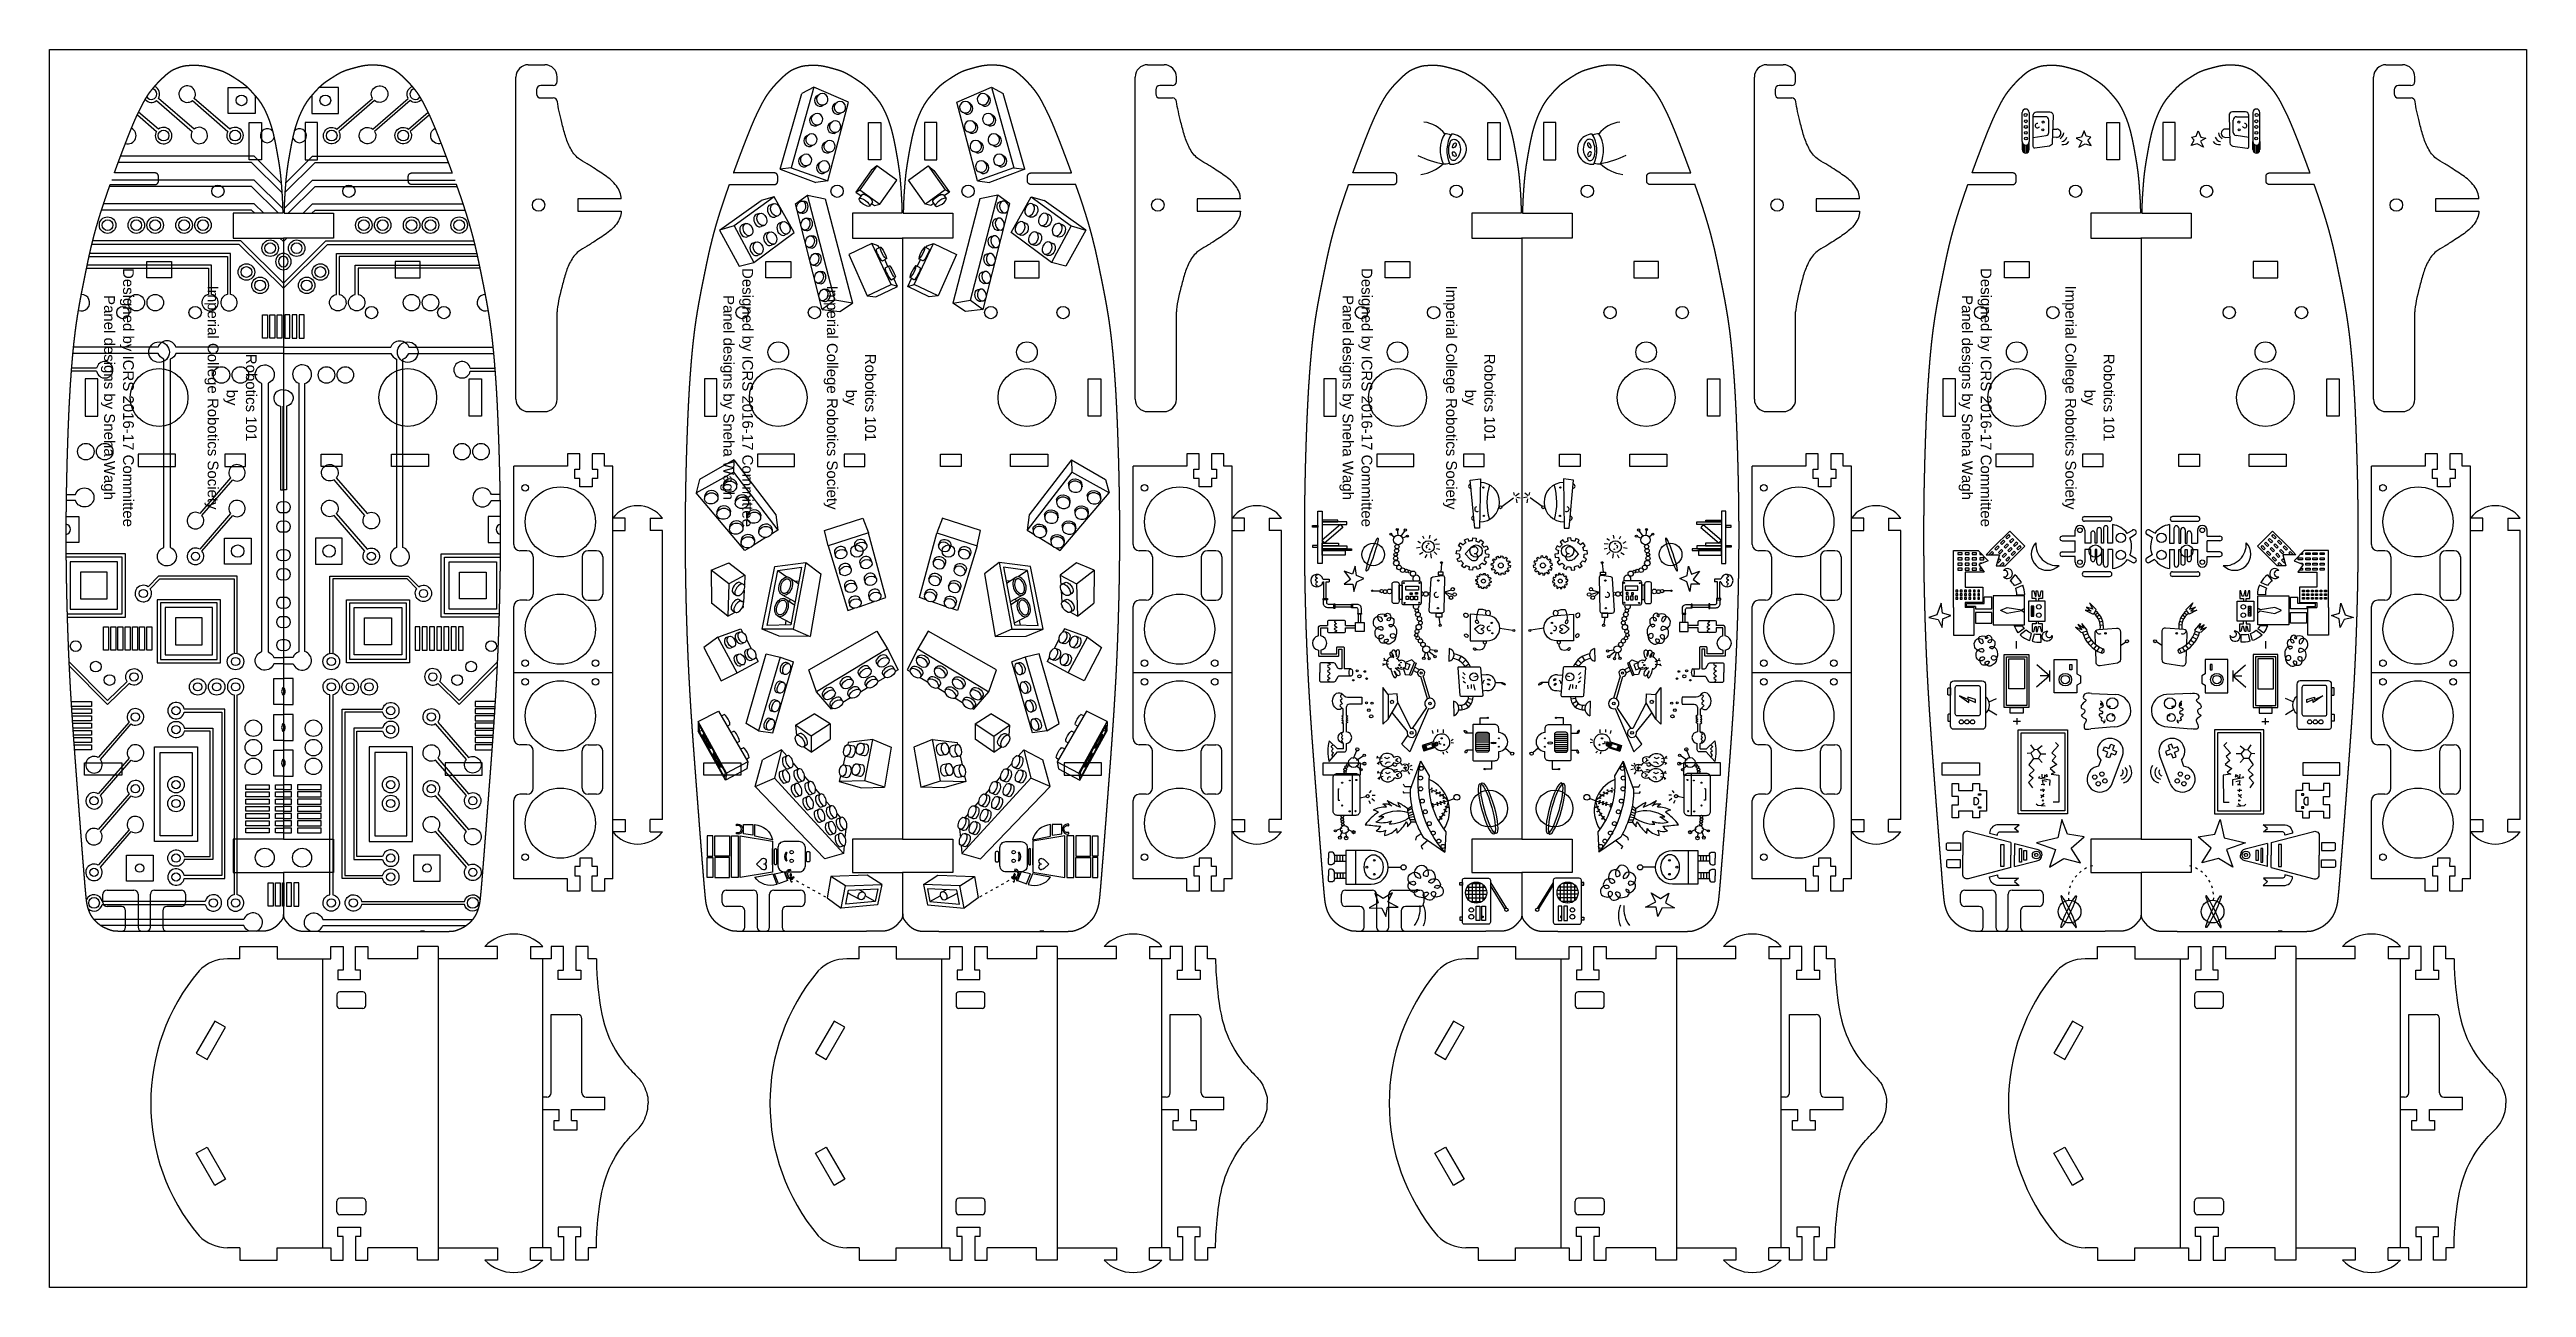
# Model space of a CAD drawing. Header units: millimetres. Extents: x -53 to 1579, y -453 to 381.
# Drawn here: x -53 to 547, y 81 to 381 of the extents above; entities that cross this region are included whole.
import ezdxf
from ezdxf.enums import TextEntityAlignment as Align

# ---------------------------------------------------------------- set-up
doc = ezdxf.new("R2010")
doc.units = ezdxf.units.MM
doc.linetypes.add('ACAD_ISO03W100', pattern=[30, 12, -18])
for name, color, linetype in [('design1 cut', 1, 'Continuous'), ('design1-etch', 5, 'Continuous'), ('design3', 5, 'Continuous'), ('design4', 5, 'Continuous'), ('design5', 5, 'Continuous'), ('Print', 250, 'Continuous')]:
    doc.layers.add(name, color=color, linetype=linetype)
doc.layers.add('toCut', color=1, linetype='Continuous', true_color=0xff0000)
doc.styles.get("Standard").update_dxf_attribs({"font": 'Arial.ttf'})

msp = doc.modelspace()

# ---------------------------------------------------------------- texts
at = {"layer": 'Print'}
for s, height, p in [('Designed by ICRS 2016-17 Committee', 2.5995, (-35.54, 296.9)), ('Designed by ICRS 2016-17 Committee', 2.5995, (114.46, 296.9)), ('Designed by ICRS 2016-17 Committee', 2.5995, (264.46, 296.9)), ('Designed by ICRS 2016-17 Committee', 2.5995, (414.46, 296.9)), ('Panel designs by Sneha Wagh', 2.5995, (-40.12, 296.9)), ('Imperial College Robotics Society', 2.5995, (-15.04, 296.9)), ('Panel designs by Sneha Wagh', 2.5995, (109.88, 296.9)), ('Imperial College Robotics Society', 2.5995, (134.96, 296.9)), ('Panel designs by Sneha Wagh', 2.5995, (259.88, 296.9)), ('Imperial College Robotics Society', 2.5995, (284.96, 296.9)), ('Panel designs by Sneha Wagh', 2.5995, (409.88, 296.9)), ('Imperial College Robotics Society', 2.5995, (434.96, 296.9)), ('Robotics 101', 2.5995, (-5.78, 296.9)), ('Robotics 101', 2.5995, (144.22, 296.9)), ('Robotics 101', 2.5995, (294.22, 296.9)), ('Robotics 101', 2.5995, (444.22, 296.9)), ('by', 2.599, (-10.46, 296.9)), ('by', 2.599, (139.54, 296.9)), ('by', 2.599, (289.54, 296.9)), ('by', 2.599, (439.54, 296.9))]:
    msp.add_text(s, height=height, rotation=270, dxfattribs=at).set_placement(p, align=Align.CENTER)

# ---------------------------------------------------------------- linework, layer by layer
for p, q in [((-53.35, 381.24), (96.65, 381.24)), ((-53.35, 381.24), (546.65, 381.24)), ((-53.35, 81.24), (-53.35, 381.24)), ((546.65, 381.24), (546.65, 81.24)), ((546.65, 81.24), (-53.35, 81.24))]:
    msp.add_line(p, q)
at = {"layer": 'design1 cut', "lineweight": -3}
for points in [[(186.91, 185.2), (187.02, 185.2, -0.198912), (187.59, 184.96), (188.7, 183.85)], [(188.7, 183.85), (187.59, 182.75, -0.198912), (187.02, 182.51), (186.91, 182.51)]]:
    msp.add_lwpolyline(points, format="xyb", dxfattribs=at)
at = {"layer": 'design1 cut'}
for centre, radius in [((-18, 258.42), 1), ((-7.78, 259.7), 1.5), ((14.37, 259.7), 1.5), ((24.59, 258.42), 1), ((142.22, 259.7), 1.5), ((164.37, 259.7), 1.5), ((292.22, 259.7), 1.5), ((314.37, 259.7), 1.5), ((442.22, 259.7), 1.5), ((464.37, 259.7), 1.5), ((-30.64, 249.41), 1), ((37.23, 249.41), 1), ((-32.91, 229.2), 1), ((-8.29, 232.93), 1), ((14.89, 232.93), 1), ((39.5, 229.2), 1), ((-22.71, 221.02), 1), ((-17.46, 226.79), 1), ((-12.88, 226.79), 1), ((-8.29, 226.79), 1), ((14.89, 226.79), 1), ((19.47, 226.79), 1), ((24.06, 226.79), 1), ((29.3, 221.02), 1), ((-32.55, 219.51), 1), ((-22.71, 216.44), 1), ((29.3, 216.44), 1), ((39.14, 219.51), 1), ((-22.71, 203.1), 1), ((29.3, 203.1), 1), ((-42.59, 199.18), 1), ((-32.55, 202.09), 1), ((-22.71, 198.52), 1), ((29.3, 198.52), 1), ((39.14, 202.09), 1), ((49.18, 199.18), 1), ((-22.71, 185.29), 1), ((29.3, 185.29), 1), ((-42.59, 181.83), 1), ((-31.52, 182.87), 1), ((-22.71, 180.7), 1), ((29.3, 180.7), 1), ((38.11, 182.87), 1), ((49.18, 181.83), 1), ((-13.66, 174.43), 1), ((-8.29, 174.43), 1), ((14.89, 174.43), 1), ((20.25, 174.43), 1)]:
    msp.add_circle(centre, radius, dxfattribs=at)
at = {"layer": 'design1 cut', "lineweight": -3}
for centre in [(186.91, 184.53), (186.91, 183.18)]:
    msp.add_arc(centre, 0.672, 90, 270, dxfattribs=at)
at = {"layer": 'design1-etch'}
for points in [[(-30.19, 369.12, 0.405901), (-27.41, 368.87), (-18.79, 361.4, 11.340391), (-18.34, 361.93), (-26.95, 369.4, 0.4608), (-27.93, 372.28, 0.4608)], [(36.78, 369.12, -0.405901), (34, 368.87), (25.39, 361.4, -11.340391), (24.93, 361.93), (33.55, 369.4, -0.4608), (34.52, 372.28, -0.4608)], [(-32.08, 365.42), (-27.45, 361.4, 11.340391), (-26.99, 361.93), (-31.77, 366.07)], [(38.67, 365.42), (34.04, 361.4, -11.340391), (33.58, 361.93), (38.36, 366.07)], [(-34.97, 358.46, 0.915164), (-33.5, 362.17, 0.915164)], [(41.56, 358.46, -0.915164), (40.09, 362.17, -0.915164)], [(-43.77, 331.09), (-10.23, 331.09), (-10.23, 321.87, 11.340391), (-9.53, 321.87), (-9.53, 331.79), (-43.62, 331.79)], [(50.37, 331.09), (16.82, 331.09), (16.82, 321.87, -11.340391), (16.12, 321.87), (16.12, 331.79), (50.21, 331.79)], [(-44.36, 328.29), (-14.82, 328.29), (-14.82, 321.87, 11.340391), (-14.12, 321.87), (-14.12, 328.99), (-44.22, 328.99)], [(50.95, 328.29), (21.41, 328.29), (21.41, 321.87, -11.340391), (20.71, 321.87), (20.71, 328.99), (50.81, 328.99)], [(3.3, 307.61), (-22.72, 307.61, -0.227202), (-24.13, 306.2), (-24.13, 260.54, -5.963573), (-25.63, 260.58), (-25.63, 306.19, -0.231476), (-27.06, 307.61), (-47.68, 307.61)], [(3.3, 309.11), (-22.72, 309.11, 0.716425), (-27.07, 309.11), (-47.53, 309.11)], [(3.3, 309.11), (29.31, 309.11, -0.716425), (33.66, 309.11), (54.13, 309.11)], [(3.3, 307.61), (29.32, 307.61, 0.227202), (30.72, 306.2), (30.72, 260.54, 5.963573), (32.22, 260.58), (32.22, 306.19, 0.231476), (33.66, 307.61), (54.27, 307.61)], [(3.3, 232.39), (0.95, 232.39, -1.618375), (-1.92, 235.34), (-1.92, 300.32, -5.963573), (-0.42, 300.36), (-0.42, 235.3, -0.224941), (0.95, 233.89), (3.3, 233.89)], [(3.3, 232.39), (5.65, 232.39, 1.618375), (8.51, 235.34), (8.51, 300.32, 5.963573), (7.01, 300.36), (7.01, 235.3, 0.224941), (5.64, 233.89), (3.3, 233.89)], [(3.3, 298.71, 1.003322), (2.58, 294.78), (2.58, 274.55), (3.28, 274.55), (3.28, 294.78, 0.001658), (3.3, 294.78)], [(3.3, 298.71, -1.003322), (4.01, 294.78), (4.01, 274.55), (3.31, 274.55), (3.31, 294.78, -0.001658), (3.3, 294.78)], [(-49.23, 273.43), (-47.07, 273.43, -5.965639), (-47.07, 271.93), (-49.25, 271.93)], [(55.82, 273.43), (53.67, 273.43, 5.965639), (53.66, 271.93), (55.85, 271.93)], [(-7.94, 234.9), (-7.94, 253.64), (-26.94, 253.64), (-29.5, 251.06, 11.340391), (-29, 250.57), (-26.65, 252.94), (-8.64, 252.94), (-8.64, 234.9)], [(14.54, 234.9), (14.54, 253.64), (33.53, 253.64), (36.09, 251.06, -11.340391), (35.6, 250.57), (33.24, 252.94), (15.24, 252.94), (15.24, 234.9)], [(-48.59, 232.84), (-39.28, 223.47), (-34.56, 228.08, -11.340391), (-34.07, 227.58), (-39.29, 222.49), (-48.55, 231.8)], [(55.19, 232.84), (45.88, 223.47), (41.16, 228.08, 11.340391), (40.67, 227.58), (45.88, 222.49), (55.14, 231.8)], [(-43.95, 172.99, 0.599553), (-40.6, 174.08), (-15.63, 174.08, 11.340391), (-15.63, 174.78), (-40.6, 174.78, 0.747029), (-44.41, 175.21)], [(50.55, 172.99, -0.599553), (47.19, 174.08), (22.22, 174.08, -11.340391), (22.22, 174.78), (47.19, 174.78, -0.747029), (51, 175.21)], [(-3.27, 167.56, 1.581146), (-6.25, 170.45), (-42.61, 170.45)], [(-4.85, 167.55, -0.226184), (-6.25, 168.95), (-40.98, 168.95)], [(9.86, 167.56, -1.581146), (12.85, 170.45), (49.2, 170.45)], [(11.44, 167.55, 0.226184), (12.84, 168.95), (47.58, 168.95)]]:
    msp.add_lwpolyline(points, format="xyb", dxfattribs=at)
for points in [[(-18.75, 368.87), (-10.13, 361.4, 11.340391), (-9.67, 361.93), (-18.29, 369.4, 11.340391)], [(25.34, 368.87), (16.72, 361.4, -11.340391), (16.26, 361.93), (24.88, 369.4, -11.340391)], [(-16.44, 268.34), (-8.98, 276.96, 11.340391), (-9.5, 277.42), (-16.97, 268.8, 11.340391)], [(23.03, 268.34), (15.57, 276.96, -11.340391), (16.1, 277.42), (23.56, 268.8, -11.340391)], [(-16.44, 259.68), (-8.98, 268.3, 11.340391), (-9.5, 268.76), (-16.97, 260.14, 11.340391)], [(23.03, 259.68), (15.57, 268.3, -11.340391), (16.1, 268.76), (23.56, 260.14, -11.340391)], [(-8.64, 224.82), (-8.64, 176.4, 11.340391), (-7.94, 176.4), (-7.94, 224.82, 11.340391)], [(15.24, 224.82), (15.24, 176.4, -11.340391), (14.54, 176.4), (14.54, 224.82, -11.340391)], [(-11.62, 220.67), (-11.62, 181.05), (-20.74, 181.05, 11.340391), (-20.74, 180.35), (-10.92, 180.35), (-10.92, 221.37), (-20.74, 221.37, 11.340391), (-20.74, 220.67)], [(18.21, 220.67), (18.21, 181.05), (27.33, 181.05, -11.340391), (27.33, 180.35), (17.51, 180.35), (17.51, 221.37), (27.33, 221.37, -11.340391), (27.33, 220.67)], [(-41.04, 209.17), (-33.57, 217.79, 11.340391), (-34.1, 218.25), (-41.57, 209.63, 11.340391)], [(-14.46, 185.64), (-14.46, 216.09), (-20.74, 216.09, -11.340391), (-20.74, 216.79), (-13.76, 216.79), (-13.76, 184.94), (-20.74, 184.94, -11.340391), (-20.74, 185.64)], [(21.05, 185.64), (21.05, 216.09), (27.33, 216.09, 11.340391), (27.33, 216.79), (20.35, 216.79), (20.35, 184.94), (27.33, 184.94, 11.340391), (27.33, 185.64)], [(47.63, 209.17), (40.16, 217.79, -11.340391), (40.69, 218.25), (48.16, 209.63, -11.340391)], [(-41.04, 200.44), (-33.57, 209.05, 11.340391), (-34.1, 209.51), (-41.57, 200.89, 11.340391)], [(47.63, 200.44), (40.16, 209.05, -11.340391), (40.69, 209.51), (48.16, 200.89, -11.340391)], [(-41.04, 191.75), (-33.57, 200.37, 11.340391), (-34.1, 200.83), (-41.57, 192.21, 11.340391)], [(47.63, 191.75), (40.16, 200.37, -11.340391), (40.69, 200.83), (48.16, 192.21, -11.340391)], [(-41.04, 183.09), (-33.57, 191.71, 11.340391), (-34.1, 192.16), (-41.57, 183.55, 11.340391)], [(47.63, 183.09), (40.16, 191.71, -11.340391), (40.69, 192.16), (48.16, 183.55, -11.340391)]]:
    msp.add_lwpolyline(points, format="xyb", close=True, dxfattribs=at)
for points in [[(-3.56, 370.07), (-3.56, 365.75), (-10.06, 365.75), (-10.06, 372.04), (-5.36, 372.04)], [(10.15, 370.07), (10.15, 365.75), (16.65, 365.75), (16.65, 372.04), (11.96, 372.04)], [(2.76, 348.88), (-3.77, 355.39), (-36.14, 355.39)], [(3.83, 348.88), (10.36, 355.39), (42.73, 355.39)], [(2.13, 341.54), (-4.39, 348.04), (-38.82, 348.04)], [(3.12, 342.68), (-3.77, 349.54), (-38.29, 349.54)], [(2.93, 346.6), (-4.39, 353.89), (-36.7, 353.89)], [(3.47, 342.68), (10.36, 349.54), (44.88, 349.54)], [(3.66, 346.6), (10.98, 353.89), (43.29, 353.89)], [(4.46, 341.54), (10.98, 348.04), (45.41, 348.04)], [(-3.6, 341.54), (-4.39, 342.33), (-40.75, 342.33)], [(-1.47, 341.54), (-3.77, 343.83), (-40.26, 343.83)], [(8.06, 341.54), (10.36, 343.83), (46.85, 343.83)], [(10.19, 341.54), (10.98, 342.33), (47.34, 342.33)], [(3.3, 323.38), (-7.38, 334.01), (-43.1, 334.01)], [(3.3, 324.64), (-7.01, 334.9), (-42.88, 334.9)], [(3.3, 334.68), (2.43, 335.54)], [(3.3, 334.68), (4.16, 335.54)], [(3.3, 324.64), (13.6, 334.9), (49.48, 334.9)], [(3.3, 323.38), (13.97, 334.01), (49.7, 334.01)], [(-41.95, 303.28), (-48.04, 303.28)], [(-41.95, 303.98), (-47.99, 303.98)], [(48.54, 303.98), (54.58, 303.98)], [(48.54, 303.28), (54.63, 303.28)], [(-49.29, 268.08), (-46.28, 268.08), (-46.28, 261.8), (-49.31, 261.8)], [(55.89, 268.08), (52.87, 268.08), (52.87, 261.8), (55.9, 261.8)], [(-49.01, 243.71), (-34.96, 243.71), (-34.96, 259.01), (-49.3, 259.01)], [(-49.03, 244.51), (-35.76, 244.51), (-35.76, 258.21), (-49.29, 258.21)], [(55.6, 243.71), (41.55, 243.71), (41.55, 259.01), (55.89, 259.01)], [(55.62, 244.51), (42.35, 244.51), (42.35, 258.21), (55.88, 258.21)], [(3.3, 222.52), (0.96, 222.52), (0.96, 228.8), (3.3, 228.8)], [(3.3, 222.52), (5.64, 222.52), (5.64, 228.8), (3.3, 228.8)], [(-48.08, 223.25), (-43.17, 223.25), (-43.17, 222.06), (-48, 222.06)], [(54.67, 223.25), (49.76, 223.25), (49.76, 222.06), (54.6, 222.06)], [(-47.97, 221.5), (-43.17, 221.5), (-43.17, 220.31), (-47.89, 220.31)], [(-47.85, 219.75), (-43.17, 219.75), (-43.17, 218.56), (-47.78, 218.56)], [(-47.74, 218), (-43.17, 218), (-43.17, 216.81), (-47.66, 216.81)], [(-47.62, 216.25), (-43.17, 216.25), (-43.17, 215.06), (-47.53, 215.06)], [(3.3, 213.78), (0.96, 213.78), (0.96, 220.07), (3.3, 220.07)], [(3.3, 213.78), (5.64, 213.78), (5.64, 220.07), (3.3, 220.07)], [(54.56, 221.5), (49.76, 221.5), (49.76, 220.31), (54.48, 220.31)], [(54.45, 219.75), (49.76, 219.75), (49.76, 218.56), (54.37, 218.56)], [(54.33, 218), (49.76, 218), (49.76, 216.81), (54.25, 216.81)], [(54.21, 216.25), (49.76, 216.25), (49.76, 215.06), (54.13, 215.06)], [(-47.5, 214.5), (-43.17, 214.5), (-43.17, 213.31), (-47.41, 213.31)], [(-47.37, 212.75), (-43.17, 212.75), (-43.17, 211.56), (-47.28, 211.56)], [(3.3, 205.16), (0.96, 205.16), (0.96, 211.45), (3.3, 211.45)], [(3.3, 205.16), (5.64, 205.16), (5.64, 211.45), (3.3, 211.45)], [(54.09, 214.5), (49.76, 214.5), (49.76, 213.31), (54, 213.31)], [(53.96, 212.75), (49.76, 212.75), (49.76, 211.56), (53.88, 211.56)], [(3.3, 201.89), (1.37, 201.89), (1.37, 203.08), (3.3, 203.08)], [(3.3, 200.14), (1.37, 200.14), (1.37, 201.33), (3.3, 201.33)], [(3.3, 198.39), (1.37, 198.39), (1.37, 199.58), (3.3, 199.58)], [(3.3, 201.89), (5.22, 201.89), (5.22, 203.08), (3.3, 203.08)], [(3.3, 200.14), (5.22, 200.14), (5.22, 201.33), (3.3, 201.33)], [(3.3, 198.39), (5.22, 198.39), (5.22, 199.58), (3.3, 199.58)], [(3.3, 196.64), (1.37, 196.64), (1.37, 197.83), (3.3, 197.83)], [(3.3, 194.89), (1.37, 194.89), (1.37, 196.08), (3.3, 196.08)], [(3.3, 193.14), (1.37, 193.14), (1.37, 194.33), (3.3, 194.33)], [(3.3, 191.39), (1.37, 191.39), (1.37, 192.58), (3.3, 192.58)], [(3.3, 196.64), (5.22, 196.64), (5.22, 197.83), (3.3, 197.83)], [(3.3, 194.89), (5.22, 194.89), (5.22, 196.08), (3.3, 196.08)], [(3.3, 193.14), (5.22, 193.14), (5.22, 194.33), (3.3, 194.33)], [(3.3, 191.39), (5.22, 191.39), (5.22, 192.58), (3.3, 192.58)]]:
    msp.add_lwpolyline(points, dxfattribs=at)
for points in [[(-0.56, 316.96), (-0.56, 311.28), (-1.75, 311.28), (-1.75, 316.96)], [(1.19, 316.96), (1.19, 311.28), (0, 311.28), (0, 316.96)], [(2.94, 316.96), (2.94, 311.28), (1.75, 311.28), (1.75, 316.96)], [(3.65, 316.96), (3.65, 311.28), (4.84, 311.28), (4.84, 316.96)], [(5.4, 316.96), (5.4, 311.28), (6.59, 311.28), (6.59, 316.96)], [(7.15, 316.96), (7.15, 311.28), (8.34, 311.28), (8.34, 316.96)], [(-10.98, 262.82), (-4.49, 262.82), (-4.49, 256.54), (-10.98, 256.54)], [(17.57, 262.82), (11.08, 262.82), (11.08, 256.54), (17.57, 256.54)], [(-48.36, 257.11), (-48.36, 245.61), (-36.86, 245.61), (-36.86, 257.11)], [(-45.86, 254.61), (-45.86, 248.11), (-39.36, 248.11), (-39.36, 254.61)], [(54.95, 257.11), (54.95, 245.61), (43.45, 245.61), (43.45, 257.11)], [(52.45, 254.61), (52.45, 248.11), (45.95, 248.11), (45.95, 254.61)], [(-27.27, 247.91), (-27.27, 232.61), (-11.97, 232.61), (-11.97, 247.91)], [(-26.47, 247.11), (-26.47, 233.41), (-12.77, 233.41), (-12.77, 247.11)], [(-25.37, 246.01), (-25.37, 234.51), (-13.87, 234.51), (-13.87, 246.01)], [(33.86, 247.91), (33.86, 232.61), (18.56, 232.61), (18.56, 247.91)], [(33.06, 247.11), (33.06, 233.41), (19.36, 233.41), (19.36, 247.11)], [(31.96, 246.01), (31.96, 234.51), (20.46, 234.51), (20.46, 246.01)], [(-39.08, 241.32), (-39.08, 235.64), (-40.27, 235.64), (-40.27, 241.32)], [(-37.33, 241.32), (-37.33, 235.64), (-38.52, 235.64), (-38.52, 241.32)], [(-35.58, 241.32), (-35.58, 235.64), (-36.77, 235.64), (-36.77, 241.32)], [(-33.83, 241.32), (-33.83, 235.64), (-35.02, 235.64), (-35.02, 241.32)], [(-32.08, 241.32), (-32.08, 235.64), (-33.27, 235.64), (-33.27, 241.32)], [(-30.33, 241.32), (-30.33, 235.64), (-31.52, 235.64), (-31.52, 241.32)], [(-28.58, 241.32), (-28.58, 235.64), (-29.77, 235.64), (-29.77, 241.32)], [(-22.87, 243.51), (-22.87, 237.01), (-16.37, 237.01), (-16.37, 243.51)], [(29.46, 243.51), (29.46, 237.01), (22.96, 237.01), (22.96, 243.51)], [(35.18, 241.32), (35.18, 235.64), (36.36, 235.64), (36.36, 241.32)], [(36.93, 241.32), (36.93, 235.64), (38.11, 235.64), (38.11, 241.32)], [(38.68, 241.32), (38.68, 235.64), (39.86, 235.64), (39.86, 241.32)], [(40.43, 241.32), (40.43, 235.64), (41.61, 235.64), (41.61, 241.32)], [(42.18, 241.32), (42.18, 235.64), (43.36, 235.64), (43.36, 241.32)], [(43.93, 241.32), (43.93, 235.64), (45.11, 235.64), (45.11, 241.32)], [(45.68, 241.32), (45.68, 235.64), (46.86, 235.64), (46.86, 241.32)], [(-17.49, 212.26), (-17.49, 189.34), (-27.94, 189.34), (-27.94, 212.26)], [(-18.84, 210.91), (-18.84, 190.7), (-26.59, 190.7), (-26.59, 210.91)], [(24.08, 212.26), (24.08, 189.34), (34.54, 189.34), (34.54, 212.26)], [(25.44, 210.91), (25.44, 190.7), (33.18, 190.7), (33.18, 210.91)], [(-5.84, 203.08), (-0.16, 203.08), (-0.16, 201.89), (-5.84, 201.89)], [(-5.84, 201.33), (-0.16, 201.33), (-0.16, 200.14), (-5.84, 200.14)], [(-5.84, 199.58), (-0.16, 199.58), (-0.16, 198.39), (-5.84, 198.39)], [(12.43, 203.08), (6.75, 203.08), (6.75, 201.89), (12.43, 201.89)], [(12.43, 201.33), (6.75, 201.33), (6.75, 200.14), (12.43, 200.14)], [(12.43, 199.58), (6.75, 199.58), (6.75, 198.39), (12.43, 198.39)], [(-5.84, 197.83), (-0.16, 197.83), (-0.16, 196.64), (-5.84, 196.64)], [(-5.84, 196.08), (-0.16, 196.08), (-0.16, 194.89), (-5.84, 194.89)], [(-5.84, 194.33), (-0.16, 194.33), (-0.16, 193.14), (-5.84, 193.14)], [(-5.84, 192.58), (-0.16, 192.58), (-0.16, 191.39), (-5.84, 191.39)], [(12.43, 197.83), (6.75, 197.83), (6.75, 196.64), (12.43, 196.64)], [(12.43, 196.08), (6.75, 196.08), (6.75, 194.89), (12.43, 194.89)], [(12.43, 194.33), (6.75, 194.33), (6.75, 193.14), (12.43, 193.14)], [(12.43, 192.58), (6.75, 192.58), (6.75, 191.39), (12.43, 191.39)], [(-34.72, 186), (-28.22, 186), (-28.22, 179.71), (-34.72, 179.71)], [(41.31, 186), (34.82, 186), (34.82, 179.71), (41.31, 179.71)], [(0.78, 179.32), (0.78, 173.64), (-0.4, 173.64), (-0.4, 179.32)], [(2.53, 179.32), (2.53, 173.64), (1.35, 173.64), (1.35, 179.32)], [(3.29, 179.32), (3.29, 173.64), (3.1, 173.64), (3.1, 179.32)], [(3.3, 179.32), (3.3, 173.64), (3.5, 173.64), (3.5, 179.32)], [(4.06, 179.32), (4.06, 173.64), (5.25, 173.64), (5.25, 179.32)], [(5.81, 179.32), (5.81, 173.64), (7, 173.64), (7, 179.32)]]:
    msp.add_lwpolyline(points, close=True, dxfattribs=at)
for centre, radius in [((-6.86, 368.91), 1.3), ((13.45, 368.91), 1.3), ((-25.73, 360.38), 1.3), ((-8.41, 360.38), 1.3), ((15, 360.38), 1.3), ((32.32, 360.38), 1.3), ((-39.29, 338.68), 2), ((-39.29, 338.68), 1.3), ((-32.34, 338.68), 2), ((-32.34, 338.68), 1.3), ((-27.76, 338.68), 2), ((-27.76, 338.68), 1.3), ((-20.76, 338.68), 2), ((-20.76, 338.68), 1.3), ((-16.18, 338.68), 2), ((-16.18, 338.68), 1.3), ((22.77, 338.68), 2), ((22.77, 338.68), 1.3), ((27.35, 338.68), 2), ((27.35, 338.68), 1.3), ((34.35, 338.68), 2), ((34.35, 338.68), 1.3), ((38.94, 338.68), 2), ((38.94, 338.68), 1.3), ((45.89, 338.68), 2), ((45.89, 338.68), 1.3), ((0.1, 333.08), 2), ((0.1, 333.08), 1.3), ((6.5, 333.08), 2), ((6.5, 333.08), 1.3), ((-5.66, 327.32), 2), ((-5.66, 327.32), 1.3), ((-2.35, 324.08), 2), ((-2.35, 324.08), 1.3), ((8.94, 324.08), 2), ((8.94, 324.08), 1.3), ((12.25, 327.32), 2), ((12.25, 327.32), 1.3), ((-32.33, 319.9), 2), ((-27.74, 319.9), 2), ((34.34, 319.9), 2), ((38.92, 319.9), 2), ((-11.71, 302.38), 2), ((-7.12, 302.38), 2), ((13.72, 302.38), 2), ((18.3, 302.38), 2), ((-44.56, 283.8), 2), ((-39.98, 283.8), 2), ((46.57, 283.8), 2), ((51.16, 283.8), 2), ((-47.03, 236.66), 1.3), ((-8.29, 232.93), 2), ((14.89, 232.93), 2), ((53.62, 236.66), 1.3), ((-42.16, 231.69), 1.3), ((-38.81, 228.44), 1.3), ((-17.46, 226.79), 2), ((-12.88, 226.79), 2), ((19.47, 226.79), 2), ((24.06, 226.79), 2), ((45.41, 228.44), 1.3), ((48.76, 231.69), 1.3), ((-3.97, 216.77), 2), ((10.57, 216.77), 2), ((-3.97, 212.07), 2), ((10.57, 212.07), 2), ((-22.71, 203.1), 2), ((-3.97, 207.52), 2), ((10.57, 207.52), 2), ((29.3, 203.1), 2), ((-22.71, 198.52), 2), ((29.3, 198.52), 2), ((-1.22, 185.4), 2.3), ((7.82, 185.4), 2.3), ((-42.57, 174.43), 1.3), ((49.16, 174.43), 1.3)]:
    msp.add_circle(centre, radius, dxfattribs=at)
for centre, radius, start, end in [((-28.67, 370.42), 1.3, 210.00919, 78.70406), ((35.26, 370.42), 1.3, 101.29594, 329.99081), ((-0.59, 360.35), 1.69, 42.26417, 344.88433), ((7.19, 360.35), 1.69, 195.11567, 137.73583), ((3.41, 329.84), 2, 93.33952, 266.66048), ((3.41, 329.84), 1.3, 95.14172, 264.85828), ((3.18, 329.84), 2, 273.33952, 86.66048), ((3.18, 329.84), 1.3, 275.14172, 84.85828), ((-45.64, 319.9), 2, 249.5677, 89.90743), ((52.24, 319.9), 2, 90.09257, 290.4323), ((-39.98, 303.63), 2, 190.07866, 169.92134), ((46.57, 303.63), 2, 10.07866, 349.92134), ((2.91, 270.31), 1.3, 72.73501, 287.26499), ((3.68, 270.31), 1.3, 252.73501, 107.26499), ((-49.57, 264.96), 1.3, 281.58846, 78.12452), ((2.91, 265.62), 1.3, 72.73501, 287.26499), ((3.68, 265.62), 1.3, 252.73501, 107.26499), ((56.17, 264.96), 1.3, 101.87548, 258.41154), ((2.91, 258.71), 1.3, 72.73501, 287.26499), ((3.68, 258.71), 1.3, 252.73501, 107.26499), ((2.91, 254.05), 1.3, 72.73501, 287.26499), ((3.68, 254.05), 1.3, 252.73501, 107.26499), ((2.91, 247.18), 1.3, 72.73501, 287.26499), ((3.68, 247.18), 1.3, 252.73501, 107.26499), ((2.91, 242.49), 1.3, 72.73501, 287.26499), ((3.68, 242.49), 1.3, 252.73501, 107.26499), ((2.91, 236.91), 1.3, 72.73501, 287.26499), ((3.68, 236.91), 1.3, 252.73501, 107.26499), ((4.16, 225.67), 1.3, 131.50736, 228.49264), ((2.43, 225.67), 1.3, 311.50736, 48.49264), ((4.16, 216.94), 1.3, 131.50736, 228.49264), ((2.43, 216.94), 1.3, 311.50736, 48.49264), ((4.16, 208.32), 1.3, 131.50736, 228.49264), ((2.43, 208.32), 1.3, 311.50736, 48.49264)]:
    msp.add_arc(centre, radius, start, end, dxfattribs=at)
at = {"layer": 'design3'}
for p, q in [((136.81, 259.27), (137.03, 258.53)), ((141.65, 261.02), (141.87, 260.28)), ((164.94, 261.02), (164.72, 260.28)), ((169.78, 259.27), (169.56, 258.53)), ((137.89, 255.16), (138.11, 254.43)), ((142.93, 256.85), (143.15, 256.11)), ((143.98, 252.8), (144.2, 252.07)), ((162.61, 252.8), (162.39, 252.07)), ((163.67, 256.85), (163.45, 256.11)), ((168.7, 255.16), (168.48, 254.43)), ((139.22, 251.07), (139.44, 250.33)), ((140.29, 247.28), (140.51, 246.54)), ((145.07, 248.91), (145.29, 248.17)), ((161.52, 248.91), (161.3, 248.17)), ((166.3, 247.28), (166.08, 246.54)), ((167.37, 251.07), (167.15, 250.33)), ((149.94, 233.61), (149.51, 234.21)), ((156.65, 233.61), (157.08, 234.21)), ((141.22, 228.32), (140.78, 228.92)), ((142.59, 229.87), (143.02, 229.27)), ((145.58, 230.96), (145.15, 231.56)), ((147.17, 228.43), (146.74, 229.03)), ((146.95, 232.52), (147.38, 231.92)), ((148.44, 229.86), (148.87, 229.26)), ((151.43, 230.95), (151, 231.55)), ((155.16, 230.95), (155.59, 231.55)), ((158.15, 229.86), (157.72, 229.26)), ((159.64, 232.52), (159.21, 231.92)), ((159.42, 228.43), (159.85, 229.03)), ((161.01, 230.96), (161.45, 231.56)), ((164, 229.87), (163.57, 229.27)), ((165.38, 228.32), (165.81, 228.92)), ((133.9, 224.6), (134.33, 224)), ((135.75, 222.34), (136.18, 221.74)), ((136.89, 225.7), (136.46, 226.29)), ((138.23, 227.23), (138.66, 226.63)), ((138.74, 223.43), (138.31, 224.03)), ((140.02, 224.87), (140.45, 224.27)), ((143.01, 225.96), (142.57, 226.56)), ((144.18, 227.34), (144.61, 226.74)), ((162.41, 227.34), (161.98, 226.74)), ((163.59, 225.96), (164.02, 226.56)), ((166.58, 224.87), (166.15, 224.27)), ((167.85, 223.43), (168.28, 224.03)), ((168.37, 227.23), (167.94, 226.63)), ((169.71, 225.7), (170.14, 226.29)), ((170.84, 222.34), (170.41, 221.74)), ((172.69, 224.6), (172.26, 224)), ((142.73, 210.38), (143.97, 210.13)), ((163.86, 210.38), (162.62, 210.13)), ((138.55, 205.1), (139.79, 204.85)), ((139.55, 209.98), (140.79, 209.74)), ((141.74, 205.36), (142.98, 205.11)), ((164.85, 205.36), (163.61, 205.11)), ((167.04, 209.98), (165.81, 209.74)), ((168.05, 205.1), (166.81, 204.85)), ((125.18, 186.68), (125.24, 186.68)), ((181.41, 186.68), (181.35, 186.68)), ((125.24, 184.62), (125.17, 184.62)), ((181.35, 184.62), (181.42, 184.62))]:
    msp.add_line(p, q, dxfattribs=at)
for points in [[(131.77, 372.08), (126.33, 352.55), (135.16, 349.42), (140.2, 368.51), (131.77, 372.08)], [(131.77, 372.08), (128.91, 370.54)], [(174.82, 372.08), (180.26, 352.55), (171.43, 349.42), (166.39, 368.51), (174.82, 372.08)], [(174.82, 372.08), (177.69, 370.54)], [(123.67, 352.24), (128.91, 370.54)], [(132.68, 370.09), (133.34, 370.48)], [(133.61, 367.53), (134.34, 367.89)], [(136.95, 368.15), (137.61, 368.55)], [(169.64, 368.15), (168.98, 368.55)], [(172.98, 367.53), (172.25, 367.89)], [(173.91, 370.09), (173.25, 370.48)], [(182.93, 352.24), (177.69, 370.54)], [(130.06, 360.33), (130.72, 360.73)], [(131.42, 365.27), (132.07, 365.66)], [(132.34, 362.71), (133.08, 363.07)], [(135.79, 363.49), (136.45, 363.88)], [(136.72, 360.92), (137.46, 361.29)], [(137.88, 365.59), (138.61, 365.95)], [(168.71, 365.59), (167.98, 365.95)], [(169.87, 360.92), (169.14, 361.29)], [(170.8, 363.49), (170.14, 363.88)], [(174.25, 362.71), (173.51, 363.07)], [(175.18, 365.27), (174.52, 365.66)], [(176.53, 360.33), (175.87, 360.73)], [(128.75, 355.41), (129.41, 355.8)], [(130.99, 357.77), (131.72, 358.13)], [(133.11, 353.8), (133.77, 354.19)], [(134.42, 358.72), (135.08, 359.11)], [(135.35, 356.16), (136.09, 356.52)], [(171.24, 356.16), (170.51, 356.52)], [(172.17, 358.72), (171.51, 359.11)], [(173.48, 353.8), (172.82, 354.19)], [(175.6, 357.77), (174.87, 358.13)], [(177.84, 355.41), (177.18, 355.8)], [(126.33, 352.55), (123.67, 352.24)], [(123.67, 352.24), (132.24, 349.04)], [(129.68, 352.84), (130.41, 353.2)], [(135.16, 349.42), (132.24, 349.04)], [(134.04, 351.23), (134.78, 351.59)], [(147.08, 353.01), (142.96, 347.23), (147.79, 343.79), (151.91, 349.57), (147.08, 353.01), (145.71, 351.9), (141.96, 346.66), (142.96, 347.23)], [(159.51, 353.01), (163.63, 347.23), (158.81, 343.79), (154.69, 349.57), (159.51, 353.01), (160.88, 351.9), (164.63, 346.66), (163.63, 347.23)], [(171.43, 349.42), (174.35, 349.04)], [(172.55, 351.23), (171.82, 351.59)], [(182.93, 352.24), (174.35, 349.04)], [(176.91, 352.84), (176.18, 353.2)], [(180.26, 352.55), (182.93, 352.24)], [(108.92, 337.5), (119.04, 344.61)], [(112.47, 338.53), (117.22, 329.59), (127.01, 336.92), (122.14, 345.52), (112.47, 338.53)], [(122.14, 345.52), (119.04, 344.61)], [(121.91, 343.84), (121.13, 343.54)], [(133.78, 318.24), (127.31, 343.88), (130.26, 345.97)], [(129.68, 344.4), (129.07, 344.5)], [(136.89, 320.46), (130.26, 345.97), (134.57, 345.02), (141.17, 319.8), (136.89, 320.46), (133.78, 318.24), (138.09, 317.73), (141.17, 319.8)], [(141.96, 346.66), (143.22, 345.76)], [(143.43, 346.05), (142.76, 345.1)], [(145.98, 344.27), (145.3, 343.31)], [(145.75, 343.95), (146.5, 343.42), (147.79, 343.79)], [(160.84, 343.95), (160.09, 343.42), (158.81, 343.79)], [(160.61, 344.27), (161.29, 343.31)], [(163.16, 346.05), (163.84, 345.1)], [(164.63, 346.66), (163.37, 345.76)], [(169.7, 320.46), (176.33, 345.97), (172.02, 345.02), (165.42, 319.8), (169.7, 320.46), (172.81, 318.24), (168.5, 317.73), (165.42, 319.8)], [(172.81, 318.24), (179.28, 343.88), (176.33, 345.97)], [(176.91, 344.4), (177.52, 344.5)], [(194.12, 338.53), (189.37, 329.59), (179.58, 336.92), (184.45, 345.52), (194.12, 338.53)], [(184.45, 345.52), (187.55, 344.61)], [(184.68, 343.84), (185.46, 343.54)], [(197.67, 337.5), (187.55, 344.61)], [(112.47, 338.53), (108.92, 337.5), (113.73, 328.73), (117.22, 329.59)], [(115.23, 339.05), (114.45, 338.74)], [(116.45, 336.15), (115.67, 335.84)], [(118.6, 341.53), (117.82, 341.23)], [(119.82, 338.63), (119.04, 338.33)], [(121, 337), (120.22, 336.7)], [(123.13, 340.94), (122.35, 340.64)], [(124.22, 339.47), (123.44, 339.16)], [(125.44, 336.57), (124.66, 336.26)], [(128.35, 341.67), (128.96, 341.57)], [(129.4, 337.5), (130.02, 337.4)], [(130.73, 340.24), (130.12, 340.33)], [(131.81, 335.98), (131.2, 336.08)], [(174.79, 335.98), (175.4, 336.08)], [(175.86, 340.24), (176.47, 340.33)], [(177.19, 337.5), (176.58, 337.4)], [(178.24, 341.67), (177.63, 341.57)], [(181.15, 336.57), (181.93, 336.26)], [(182.37, 339.47), (183.15, 339.16)], [(183.46, 340.94), (184.24, 340.64)], [(185.59, 337), (186.37, 336.7)], [(186.77, 338.63), (187.55, 338.33)], [(188, 341.53), (188.77, 341.23)], [(194.12, 338.53), (197.67, 337.5), (192.86, 328.73), (189.37, 329.59)], [(190.14, 336.15), (190.92, 335.84)], [(191.36, 339.05), (192.14, 338.74)], [(117.69, 334.56), (116.91, 334.26)], [(118.91, 331.66), (118.13, 331.36)], [(122.22, 334.1), (121.44, 333.79)], [(130.48, 333.25), (131.09, 333.15)], [(132.89, 331.69), (132.28, 331.79)], [(144.7, 321.52), (150.53, 324.28), (145.82, 334.22), (140.25, 331.58), (144.7, 321.52), (146.84, 321.33), (152.06, 323.81), (150.53, 324.28)], [(147.6, 333.23), (147.39, 333.68), (145.82, 334.22)], [(146.91, 332.85), (147.86, 333.38)], [(148.4, 329.99), (149.34, 330.52)], [(149.75, 328.69), (148.98, 330.32)], [(161.89, 321.52), (156.06, 324.28), (160.77, 334.22), (166.34, 331.58), (161.89, 321.52), (159.76, 321.33), (154.53, 323.81), (156.06, 324.28)], [(156.84, 328.69), (157.61, 330.32)], [(158.19, 329.99), (157.25, 330.52)], [(159.68, 332.85), (158.73, 333.38)], [(158.99, 333.23), (159.21, 333.68), (160.77, 334.22)], [(173.7, 331.69), (174.31, 331.79)], [(176.12, 333.25), (175.5, 333.15)], [(184.37, 334.1), (185.15, 333.79)], [(187.68, 331.66), (188.46, 331.36)], [(188.9, 334.56), (189.68, 334.26)], [(131.56, 328.96), (132.17, 328.86)], [(132.66, 324.61), (133.27, 324.51)], [(133.99, 327.34), (133.38, 327.44)], [(149.07, 328.3), (150.01, 328.84)], [(150.55, 325.44), (151.49, 325.97)], [(152.06, 323.81), (151.13, 325.77)], [(154.53, 323.81), (155.46, 325.77)], [(156.04, 325.44), (155.1, 325.97)], [(157.53, 328.3), (156.58, 328.84)], [(172.61, 327.34), (173.22, 327.44)], [(173.94, 324.61), (173.32, 324.51)], [(175.03, 328.96), (174.42, 328.86)], [(133.74, 320.31), (134.35, 320.21)], [(135.07, 323.05), (134.46, 323.14)], [(171.52, 323.05), (172.13, 323.14)], [(172.85, 320.31), (172.24, 320.21)], [(112.42, 281.79), (104.11, 277.02), (103.31, 273.8)], [(116.17, 260.51), (115.11, 259.85), (103.31, 273.8), (112.32, 278.84)], [(112.42, 281.79), (112.32, 278.84), (123.1, 264.79), (121.54, 263.82)], [(112.42, 281.79), (122.61, 268.51), (123.1, 264.79)], [(194.17, 281.79), (194.28, 278.84), (183.49, 264.79), (185.06, 263.82)], [(194.17, 281.79), (183.98, 268.51), (183.49, 264.79)], [(190.42, 260.51), (191.49, 259.85), (203.29, 273.8), (194.28, 278.84)], [(194.17, 281.79), (202.48, 277.02), (203.29, 273.8)], [(105.33, 272.94), (105.31, 272.4)], [(108.57, 273.13), (108.55, 272.6)], [(109.86, 275.77), (109.84, 275.23)], [(112.77, 271.87), (112.75, 271.34)], [(113.1, 275.96), (113.08, 275.43)], [(116.01, 272.07), (116, 271.53)], [(190.58, 272.07), (190.6, 271.53)], [(193.49, 275.96), (193.51, 275.43)], [(193.82, 271.87), (193.84, 271.34)], [(196.73, 275.77), (196.75, 275.23)], [(198.02, 273.13), (198.04, 272.6)], [(201.26, 272.94), (201.28, 272.4)], [(108.33, 269.22), (108.31, 268.69)], [(111.39, 265.62), (111.37, 265.09)], [(111.57, 269.42), (111.55, 268.88)], [(114.63, 265.82), (114.61, 265.29)], [(115.67, 268.27), (115.65, 267.74)], [(118.47, 264.82), (118.45, 264.29)], [(118.91, 268.47), (118.9, 267.93)], [(121.71, 265.02), (121.69, 264.49)], [(143.67, 267.65), (145.01, 264.09), (135.26, 260.95), (134.4, 264.64), (143.68, 267.63)], [(147.56, 247.87), (149.19, 248.43), (145.01, 264.07)], [(159.03, 247.87), (157.4, 248.43), (161.58, 264.07)], [(162.92, 267.65), (161.59, 264.09), (171.33, 260.95), (172.2, 264.64), (162.91, 267.63)], [(184.88, 265.02), (184.9, 264.49)], [(187.68, 268.47), (187.7, 267.93)], [(188.12, 264.82), (188.14, 264.29)], [(190.92, 268.27), (190.94, 267.74)], [(191.96, 265.82), (191.98, 265.29)], [(195.02, 269.42), (195.04, 268.88)], [(195.2, 265.62), (195.22, 265.09)], [(198.26, 269.22), (198.28, 268.69)], [(114.17, 262.3), (114.16, 261.76)], [(120.18, 262.98), (117.09, 261.07)], [(117.41, 262.49), (117.4, 261.96)], [(135.26, 260.95), (140.03, 245.27), (141.67, 245.84)], [(139.76, 259.41), (139.47, 260.13)], [(144.6, 261.16), (144.31, 261.87)], [(162, 261.16), (162.28, 261.87)], [(171.33, 260.95), (166.56, 245.27), (164.92, 245.84)], [(166.84, 259.41), (167.12, 260.13)], [(186.41, 262.98), (189.5, 261.07)], [(189.18, 262.49), (189.2, 261.96)], [(192.42, 262.3), (192.44, 261.76)], [(115.11, 253.82), (111.17, 251.76), (106.91, 255.04), (111.16, 256.85), (115.11, 253.82), (114.97, 251.4)], [(106.91, 255.04), (106.98, 247.06)], [(114.05, 252.02), (114.69, 251.64)], [(129.88, 256.93), (133.48, 254.15), (130.91, 239.03), (123.36, 239.07), (119.26, 240.74), (122.3, 255.92), (129.88, 256.93)], [(128.84, 255.78), (126.22, 241.78), (120.45, 241.62), (123.04, 254.98), (128.84, 255.78)], [(123.04, 254.98), (125.27, 253.43)], [(125.85, 253.31), (128.1, 251.81)], [(129.88, 256.93), (126.82, 240.78), (130.91, 239.03)], [(127.17, 252.43), (128.23, 252.5)], [(140.84, 255.31), (140.55, 256.02)], [(145.87, 256.99), (145.58, 257.7)], [(146.93, 252.95), (146.64, 253.66)], [(159.67, 252.95), (159.95, 253.66)], [(160.72, 256.99), (161.01, 257.7)], [(165.76, 255.31), (166.04, 256.02)], [(176.72, 256.93), (173.12, 254.15), (175.68, 239.03), (183.24, 239.07), (187.33, 240.74), (184.29, 255.92), (176.72, 256.93)], [(176.72, 256.93), (179.78, 240.78), (175.68, 239.03)], [(177.75, 255.78), (180.37, 241.78), (186.14, 241.62), (183.56, 254.98), (177.75, 255.78)], [(179.42, 252.43), (178.36, 252.5)], [(180.75, 253.31), (178.49, 251.81)], [(183.56, 254.98), (181.32, 253.43)], [(191.48, 253.82), (195.42, 251.76), (199.69, 255.04), (195.44, 256.85), (191.48, 253.82), (191.62, 251.4)], [(192.55, 252.02), (191.9, 251.64)], [(199.69, 255.04), (199.61, 247.06)], [(110.94, 243.91), (106.98, 247.06)], [(111.17, 251.76), (110.94, 243.91)], [(112.34, 249.38), (112.98, 249.02)], [(113.8, 247.88), (114.45, 247.51)], [(114.44, 245.91), (114.67, 246.04)], [(114.69, 246.46), (114.67, 246.04)], [(114.91, 250.23), (114.73, 247.21)], [(124.08, 249.09), (127.27, 247.41)], [(124.85, 248.15), (127.1, 246.65)], [(125.98, 248.09), (125.87, 247.47)], [(142.16, 251.21), (141.87, 251.92)], [(142.76, 246.21), (146.42, 247.47)], [(143.24, 247.42), (142.95, 248.13)], [(148.02, 249.05), (147.73, 249.77)], [(158.58, 249.05), (158.86, 249.77)], [(163.83, 246.21), (160.17, 247.47)], [(163.36, 247.42), (163.65, 248.13)], [(164.43, 251.21), (164.72, 251.92)], [(182.52, 249.09), (179.32, 247.41)], [(181.74, 248.15), (179.49, 246.65)], [(180.61, 248.09), (180.73, 247.47)], [(191.69, 250.23), (191.86, 247.21)], [(191.9, 246.46), (191.93, 246.04)], [(192.15, 245.91), (191.93, 246.04)], [(192.79, 247.88), (192.15, 247.51)], [(194.26, 249.38), (193.62, 249.02)], [(195.42, 251.76), (195.65, 243.91)], [(195.65, 243.91), (199.61, 247.06)], [(108.51, 238.84), (114.12, 240.83)], [(110.94, 243.91), (112.7, 244.91)], [(112.09, 245.25), (112.73, 244.88)], [(113.11, 239.81), (113.86, 240.09)], [(114.12, 240.83), (114.54, 240.03)], [(126.82, 240.78), (119.26, 240.74)], [(123.08, 243.92), (126.28, 242.24)], [(125.04, 242.89), (124.83, 241.74)], [(149.64, 236.03), (132.42, 225.59), (130.56, 230.92), (147.08, 240.25), (149.64, 236.03), (152.19, 230.93), (151.5, 230.53)], [(156.95, 236.03), (174.18, 225.59), (176.03, 230.92), (159.51, 240.25), (156.95, 236.03), (154.41, 230.93), (155.09, 230.53)], [(179.78, 240.78), (187.33, 240.74)], [(183.52, 243.92), (180.32, 242.24)], [(181.55, 242.89), (181.76, 241.74)], [(192.47, 240.83), (192.05, 240.03)], [(198.08, 238.84), (192.47, 240.83)], [(193.48, 239.81), (192.74, 240.09)], [(194.5, 245.25), (193.86, 244.88)], [(195.65, 243.91), (193.89, 244.91)], [(108.51, 238.84), (105.14, 236.31), (109.31, 228.28), (113.22, 230.17), (108.51, 238.84)], [(110.49, 238.73), (111.23, 239)], [(112.44, 236.46), (111.77, 236.22)], [(112.8, 234.43), (113.54, 234.71)], [(115.06, 237.55), (114.39, 237.31)], [(123.61, 233.95), (118.39, 216.17), (115.38, 217.93), (120.21, 234.78), (123.61, 233.95), (126.84, 232.87)], [(115.4, 235.76), (116.15, 236.03)], [(115.48, 238.24), (116.62, 236.06)], [(182.98, 233.95), (188.2, 216.17), (191.21, 217.93), (186.38, 234.78), (182.98, 233.95), (179.75, 232.87)], [(191.12, 238.24), (189.97, 236.06)], [(191.19, 235.76), (190.45, 236.03)], [(191.53, 237.55), (192.2, 237.31)], [(193.79, 234.43), (193.05, 234.71)], [(198.08, 238.84), (201.45, 236.31), (197.28, 228.28), (193.38, 230.17), (198.08, 238.84)], [(194.15, 236.46), (194.82, 236.22)], [(196.1, 238.73), (195.36, 239)], [(113.22, 230.17), (118.27, 232.91)], [(114.75, 232.16), (114.08, 231.93)], [(117.35, 233.49), (116.68, 233.25)], [(117.72, 233.95), (118.27, 232.91)], [(121.82, 215.63), (126.84, 232.87)], [(124.39, 227.91), (123.77, 228.11)], [(124.7, 229.8), (124.08, 230.01)], [(125.71, 232.46), (125.09, 232.66)], [(149.07, 229.09), (147.24, 228.01)], [(157.53, 229.09), (159.35, 228.01)], [(184.78, 215.63), (179.75, 232.87)], [(180.88, 232.46), (181.5, 232.66)], [(181.89, 229.8), (182.51, 230.01)], [(182.21, 227.91), (182.82, 228.11)], [(188.87, 233.95), (188.32, 232.91)], [(193.38, 230.17), (188.32, 232.91)], [(189.24, 233.49), (189.91, 233.25)], [(191.84, 232.16), (192.51, 231.93)], [(123.07, 223.4), (122.45, 223.6)], [(123.38, 225.26), (122.76, 225.46)], [(136.37, 221.57), (136.09, 221.41), (132.42, 225.59)], [(140.64, 224.1), (138.81, 223.02)], [(144.81, 226.57), (143.08, 225.54)], [(161.79, 226.57), (163.52, 225.54)], [(165.95, 224.1), (167.78, 223.02)], [(170.23, 221.57), (170.51, 221.41), (174.18, 225.59)], [(183.22, 225.26), (183.84, 225.46)], [(183.52, 223.4), (184.14, 223.6)], [(108.73, 220.9), (115.82, 208.61), (110.6, 205.89), (103.73, 218.36), (108.73, 220.9)], [(103.73, 218.36), (103.8, 216.09)], [(110.6, 205.89), (110.35, 204.2), (103.8, 216.09)], [(103.99, 217.51), (110.28, 206), (110.13, 204.94), (104.07, 215.94), (103.99, 217.51)], [(104.07, 215.94), (104.67, 216.26)], [(109.39, 219.75), (110.09, 220.07)], [(111.43, 217.57), (110.84, 217.23)], [(111.72, 215.72), (112.42, 216.03)], [(118.39, 216.17), (121.82, 215.63)], [(120.77, 216.29), (120.15, 216.49)], [(121.78, 218.94), (121.16, 219.14)], [(122.06, 220.75), (121.44, 220.95)], [(127.37, 217.5), (131.9, 220.28)], [(131.16, 214.87), (127.37, 217.5)], [(127.37, 217.5), (127.59, 215.03)], [(135.76, 217.86), (131.16, 214.87), (131.16, 210.96), (135.76, 214.09)], [(135.76, 217.86), (131.9, 220.28)], [(135.76, 217.86), (135.76, 214.09)], [(170.84, 217.86), (174.69, 220.28)], [(170.84, 217.86), (175.43, 214.87), (175.43, 210.96), (170.84, 214.09)], [(170.84, 217.86), (170.84, 214.09)], [(179.22, 217.5), (174.69, 220.28)], [(175.43, 214.87), (179.22, 217.5)], [(179.22, 217.5), (179, 215.03)], [(184.53, 220.75), (185.15, 220.95)], [(188.2, 216.17), (184.78, 215.63)], [(184.82, 218.94), (185.44, 219.14)], [(185.83, 216.29), (186.45, 216.49)], [(197.87, 220.9), (190.77, 208.61), (195.99, 205.89), (202.87, 218.36), (197.87, 220.9)], [(194.87, 215.72), (194.17, 216.03)], [(195.16, 217.57), (195.75, 217.23)], [(195.99, 205.89), (196.24, 204.2), (202.79, 216.09)], [(202.6, 217.51), (196.31, 206), (196.46, 204.94), (202.53, 215.94), (202.6, 217.51)], [(197.2, 219.75), (196.5, 220.07)], [(202.53, 215.94), (201.92, 216.26)], [(202.87, 218.36), (202.79, 216.09)], [(104.92, 215.28), (105.14, 215.4)], [(106.76, 211.94), (106.97, 212.05)], [(107.43, 210.7), (107.65, 210.82)], [(113.76, 213.54), (113.17, 213.2)], [(114.02, 211.73), (114.72, 212.05)], [(123.97, 211.51), (119.33, 209.1)], [(123.97, 211.51), (122.26, 204.69), (138.95, 186.39)], [(123.97, 211.51), (125.24, 210.05)], [(124.41, 209.72), (125.33, 210.09)], [(128.23, 215.43), (127.54, 215)], [(131.16, 210.96), (129.31, 212.25)], [(130.02, 212.69), (129.33, 212.26)], [(139.38, 210.05), (138.88, 207.88)], [(146.07, 214.06), (150.55, 212.19), (148.88, 202.49), (144.14, 204.01), (146.07, 214.06), (140.12, 213.29), (140, 212.78)], [(140.15, 212.76), (141.36, 212.52)], [(143.34, 213.15), (144.54, 212.91)], [(160.52, 214.06), (156.04, 212.19), (157.71, 202.49), (162.45, 204.01), (160.52, 214.06), (166.47, 213.29), (166.59, 212.78)], [(163.25, 213.15), (162.05, 212.91)], [(166.44, 212.76), (165.24, 212.52)], [(167.21, 210.05), (167.71, 207.88)], [(182.63, 211.51), (184.33, 204.69), (167.64, 186.39)], [(175.43, 210.96), (177.28, 212.25)], [(176.57, 212.69), (177.26, 212.26)], [(178.37, 215.43), (179.06, 215)], [(182.18, 209.72), (181.26, 210.09)], [(182.63, 211.51), (181.36, 210.05)], [(182.63, 211.51), (187.26, 209.1)], [(192.57, 211.73), (191.87, 212.05)], [(192.83, 213.54), (193.42, 213.2)], [(199.17, 210.7), (198.95, 210.82)], [(199.83, 211.94), (199.62, 212.05)], [(201.67, 215.28), (201.45, 215.4)], [(109.26, 207.35), (109.48, 207.47)], [(115.82, 208.61), (115.57, 206.93), (110.35, 204.2)], [(116.06, 209.55), (115.47, 209.22)], [(117.55, 202.62), (119.33, 209.1)], [(117.55, 202.62), (122.26, 204.69)], [(123.65, 206.26), (124.57, 206.63)], [(125.61, 206.96), (126.33, 207.25)], [(126.76, 208.29), (128.02, 206.84)], [(127.2, 206.51), (128.13, 206.89)], [(128.4, 203.75), (129.12, 204.04)], [(129.55, 205.07), (130.67, 203.78)], [(138.28, 205.25), (137.96, 203.85), (143.33, 202.35), (148.88, 202.49)], [(144.14, 204.01), (137.96, 203.85)], [(139.15, 207.87), (140.36, 207.64)], [(142.35, 208.13), (143.55, 207.9)], [(168.31, 205.25), (168.63, 203.85), (163.26, 202.35), (157.71, 202.49)], [(162.45, 204.01), (168.63, 203.85)], [(164.25, 208.13), (163.04, 207.9)], [(167.44, 207.87), (166.24, 207.64)], [(177.04, 205.07), (175.92, 203.78)], [(178.2, 203.75), (177.47, 204.04)], [(179.39, 206.51), (178.47, 206.89)], [(179.83, 208.29), (178.57, 206.84)], [(180.99, 206.96), (180.26, 207.25)], [(182.95, 206.26), (182.02, 206.63)], [(189.04, 202.62), (184.33, 204.69)], [(189.04, 202.62), (187.26, 209.1)], [(190.53, 209.55), (191.12, 209.22)], [(190.77, 208.61), (191.02, 206.93), (196.24, 204.2)], [(197.33, 207.35), (197.12, 207.47)], [(117.55, 202.62), (134.42, 185.1)], [(124.84, 203.5), (125.56, 203.79)], [(126.56, 202.96), (127.48, 203.34)], [(127.75, 200.21), (128.48, 200.49)], [(129.37, 199.81), (130.3, 200.18)], [(129.86, 203.46), (130.79, 203.83)], [(131.06, 200.7), (131.78, 200.99)], [(132.21, 202), (133.28, 200.77)], [(132.46, 200.44), (133.39, 200.82)], [(134.81, 199), (135.8, 197.86)], [(171.78, 199), (170.79, 197.86)], [(189.04, 202.62), (172.18, 185.1)], [(174.13, 200.44), (173.21, 200.82)], [(174.38, 202), (173.31, 200.77)], [(175.54, 200.7), (174.81, 200.99)], [(176.73, 203.46), (175.81, 203.83)], [(177.22, 199.81), (176.3, 200.18)], [(178.84, 200.21), (178.11, 200.49)], [(180.03, 202.96), (179.11, 203.34)], [(181.75, 203.5), (181.03, 203.79)], [(117.05, 193.42), (117.05, 190.83), (114.71, 191.2), (114.71, 193.45), (117.05, 193.42)], [(130.57, 197.05), (131.29, 197.34)], [(132.13, 196.76), (133.05, 197.14)], [(133.32, 194.01), (134.05, 194.3)], [(133.66, 197.69), (134.38, 197.98)], [(134.81, 193.74), (135.73, 194.12)], [(135.05, 197.58), (135.97, 197.95)], [(136.24, 194.82), (136.97, 195.11)], [(137.4, 196.02), (138.23, 195.06)], [(137.47, 194.77), (138.39, 195.14)], [(138.66, 192.01), (139.38, 192.3)], [(139.5, 192.35), (139.32, 190.31)], [(167.09, 192.35), (167.28, 190.31)], [(167.93, 192.01), (167.21, 192.3)], [(169.13, 194.77), (168.2, 195.14)], [(169.19, 196.02), (168.36, 195.06)], [(170.35, 194.82), (169.63, 195.11)], [(171.55, 197.58), (170.62, 197.95)], [(171.78, 193.74), (170.86, 194.12)], [(172.94, 197.69), (172.21, 197.98)], [(173.27, 194.01), (172.54, 194.3)], [(174.46, 196.76), (173.54, 197.14)], [(176.03, 197.05), (175.3, 197.34)], [(189.55, 193.42), (189.55, 190.83), (191.88, 191.2), (191.88, 193.45), (189.55, 193.42)], [(107.29, 185.79), (107.29, 190.68), (105.98, 190.68), (105.98, 185.79), (107.29, 185.79)], [(111.36, 190.68), (111.36, 185.79), (107.78, 185.79), (107.78, 190.68), (111.36, 190.68)], [(121.79, 183.67), (121.79, 185.63), (121.79, 181.88), (113.97, 180.59), (113.97, 185.63), (113.97, 190.66), (121.79, 189.37), (121.79, 185.63), (121.79, 187.58)], [(138.95, 186.39), (134.42, 185.1)], [(136, 190.98), (136.73, 191.27)], [(137.2, 190.84), (138.12, 191.22)], [(138.39, 188.09), (139.11, 188.37)], [(139.14, 188.38), (138.95, 186.39)], [(167.46, 188.38), (167.64, 186.39)], [(168.2, 188.09), (167.48, 188.37)], [(167.64, 186.39), (172.18, 185.1)], [(169.4, 190.84), (168.47, 191.22)], [(170.59, 190.98), (169.87, 191.27)], [(184.8, 183.67), (184.8, 185.63), (184.8, 181.88), (192.62, 180.59), (192.62, 185.63), (192.62, 190.66), (184.8, 189.37), (184.8, 185.63), (184.8, 187.58)], [(195.23, 190.68), (195.23, 185.79), (198.82, 185.79), (198.82, 190.68), (195.23, 190.68)], [(199.31, 185.79), (199.31, 190.68), (200.61, 190.68), (200.61, 185.79), (199.31, 185.79)], [(107.29, 185.46), (107.29, 180.57), (105.98, 180.57), (105.98, 185.46), (107.29, 185.46)], [(111.36, 180.57), (111.36, 185.46), (107.78, 185.46), (107.78, 180.57), (111.36, 180.57)], [(123.26, 179.05), (122.28, 181.45), (124.58, 181.99), (125.43, 179.9), (123.26, 179.05)], [(124.6, 181.96), (125.16, 181.96)], [(148.26, 178.93), (147.23, 173.97), (138.38, 173.13), (139.42, 178.59), (148.26, 178.93), (144.74, 181.15), (135.87, 180.81), (135.04, 175.64), (138.38, 173.13)], [(139.42, 178.59), (135.87, 180.81)], [(158.33, 178.93), (159.36, 173.97), (168.21, 173.13), (167.18, 178.59), (158.33, 178.93), (161.85, 181.15), (170.72, 180.81), (171.56, 175.64), (168.21, 173.13)], [(167.18, 178.59), (170.72, 180.81)], [(183.33, 179.05), (184.31, 181.45), (182.01, 181.99), (181.16, 179.9), (183.33, 179.05)], [(182, 181.96), (181.43, 181.96)], [(195.23, 180.57), (195.23, 185.46), (198.82, 185.46), (198.82, 180.57), (195.23, 180.57)], [(199.31, 185.46), (199.31, 180.57), (200.61, 180.57), (200.61, 185.46), (199.31, 185.46)], [(147.3, 177.86), (146.68, 174.8), (139.5, 174.11), (140.17, 177.51), (147.3, 177.86)], [(142.9, 175.23), (140.03, 176.81)], [(143.85, 177.06), (142.74, 177.64)], [(146.68, 174.8), (144.21, 176.16)], [(159.29, 177.86), (159.92, 174.8), (167.09, 174.11), (166.43, 177.51), (159.29, 177.86)], [(159.92, 174.8), (162.38, 176.16)], [(162.74, 177.06), (163.85, 177.64)], [(163.69, 175.23), (166.56, 176.81)]]:
    msp.add_lwpolyline(points, dxfattribs=at)
for points in [[(114.05, 252.02, 0.298944), (113.26, 252.02, 0.190575), (112.06, 250.53, 0.318393), (112.34, 249.38)], [(192.55, 252.02, -0.298944), (193.34, 252.02, -0.190575), (194.53, 250.53, -0.318393), (194.26, 249.38)], [(113.8, 247.88, 0.298944), (113.01, 247.89, 0.21265), (111.75, 246.16, 0.302073), (112.09, 245.25)], [(114.79, 246.84, 0.658871), (113.74, 247.47, 0.193497), (112.43, 245.74, 0.707666), (113.37, 244.9, 0.232047), (114.79, 246.84, 1.646808)], [(115.09, 250.92, 0.630617), (113.98, 251.6, 0.193497), (112.67, 249.87, 0.631787), (113.68, 248.94, 0.255242), (115.09, 250.92, 1.646808)], [(191.5, 250.92, -0.630617), (192.61, 251.6, -0.193497), (193.92, 249.87, -0.631787), (192.91, 248.94, -0.255242), (191.5, 250.92, -1.646808)], [(191.81, 246.84, -0.658871), (192.86, 247.47, -0.193497), (194.17, 245.74, -0.707666), (193.22, 244.9, -0.232047), (191.81, 246.84, -1.646808)], [(192.79, 247.88, -0.298944), (193.58, 247.89, -0.21265), (194.85, 246.16, -0.302073), (194.5, 245.25)], [(124.96, 209.68, 0.247137), (125.83, 207.35, 0.513942), (126.7, 207.59, 0.284897), (125.89, 210.02, 0.522395), (124.96, 209.68, -1.488144)], [(181.64, 209.68, -0.247137), (180.76, 207.35, -0.513942), (179.89, 207.59, -0.284897), (180.71, 210.02, -0.522395), (181.64, 209.68, 1.488144)], [(123.41, 205.89, 0.254022), (124.27, 203.58, 0.277426), (124.84, 203.5, 0.277426)], [(123.65, 206.26, 0.135662), (123.41, 205.89)], [(124.18, 209.35, 0.254022), (125.04, 207.03, 0.277426), (125.61, 206.96, 0.277426)], [(124.19, 206.22, 0.247137), (125.07, 203.89, 0.513942), (125.93, 204.13, 0.284897), (125.12, 206.56, 0.522395), (124.19, 206.22, -1.488144)], [(124.41, 209.72, 0.135662), (124.18, 209.35)], [(126.97, 206.15, 0.254022), (127.83, 203.83, 0.277426), (128.4, 203.75, 0.277426)], [(127.2, 206.51, 0.135662), (126.97, 206.15)], [(127.75, 206.48, 0.247137), (128.62, 204.14, 0.513942), (129.49, 204.39, 0.284897), (128.68, 206.81, 0.522395), (127.75, 206.48, -1.488144)], [(178.85, 206.48, -0.247137), (177.97, 204.14, -0.513942), (177.1, 204.39, -0.284897), (177.92, 206.81, -0.522395), (178.85, 206.48, 1.488144)], [(179.62, 206.15, -0.254022), (178.76, 203.83, -0.277426), (178.2, 203.75, -0.277426)], [(179.39, 206.51, -0.135662), (179.62, 206.15)], [(182.4, 206.22, -0.247137), (181.52, 203.89, -0.513942), (180.66, 204.13, -0.284897), (181.47, 206.56, -0.522395), (182.4, 206.22, 1.488144)], [(182.41, 209.35, -0.254022), (181.55, 207.03, -0.277426), (180.99, 206.96, -0.277426)], [(183.18, 205.89, -0.254022), (182.32, 203.58, -0.277426), (181.75, 203.5, -0.277426)], [(182.18, 209.72, -0.135662), (182.41, 209.35)], [(182.95, 206.26, -0.135662), (183.18, 205.89)], [(126.33, 202.6, 0.254022), (127.19, 200.28, 0.277426), (127.75, 200.21, 0.277426)], [(126.56, 202.96, 0.135662), (126.33, 202.6)], [(127.11, 202.93, 0.247137), (127.98, 200.59, 0.513942), (128.85, 200.84, 0.284897), (128.04, 203.26, 0.522395), (127.11, 202.93, -1.488144)], [(129.14, 199.45, 0.254022), (130, 197.13, 0.277426), (130.57, 197.05, 0.277426)], [(129.37, 199.81, 0.135662), (129.14, 199.45)], [(129.63, 203.09, 0.254022), (130.49, 200.77, 0.277426), (131.06, 200.7, 0.277426)], [(129.86, 203.46, 0.135662), (129.63, 203.09)], [(129.92, 199.78, 0.247137), (130.8, 197.44, 0.513942), (131.66, 197.69, 0.284897), (130.85, 200.11, 0.522395), (129.92, 199.78, -1.488144)], [(130.41, 203.42, 0.247137), (131.28, 201.09, 0.513942), (132.15, 201.33, 0.284897), (131.34, 203.76, 0.522395), (130.41, 203.42, -1.488144)], [(132.23, 200.08, 0.254022), (133.09, 197.76, 0.277426), (133.66, 197.69, 0.277426)], [(132.46, 200.44, 0.135662), (132.23, 200.08)], [(133.01, 200.41, 0.247137), (133.88, 198.08, 0.513942), (134.75, 198.32, 0.284897), (133.94, 200.74, 0.522395), (133.01, 200.41, -1.488144)], [(173.59, 200.41, -0.247137), (172.71, 198.08, -0.513942), (171.84, 198.32, -0.284897), (172.66, 200.74, -0.522395), (173.59, 200.41, 1.488144)], [(174.36, 200.08, -0.254022), (173.5, 197.76, -0.277426), (172.94, 197.69, -0.277426)], [(174.13, 200.44, -0.135662), (174.36, 200.08)], [(176.19, 203.42, -0.247137), (175.31, 201.09, -0.513942), (174.44, 201.33, -0.284897), (175.26, 203.76, -0.522395), (176.19, 203.42, 1.488144)], [(176.67, 199.78, -0.247137), (175.8, 197.44, -0.513942), (174.93, 197.69, -0.284897), (175.74, 200.11, -0.522395), (176.67, 199.78, 1.488144)], [(176.96, 203.09, -0.254022), (176.1, 200.77, -0.277426), (175.54, 200.7, -0.277426)], [(177.45, 199.45, -0.254022), (176.59, 197.13, -0.277426), (176.03, 197.05, -0.277426)], [(176.73, 203.46, -0.135662), (176.96, 203.09)], [(177.22, 199.81, -0.135662), (177.45, 199.45)], [(179.49, 202.93, -0.247137), (178.61, 200.59, -0.513942), (177.74, 200.84, -0.284897), (178.56, 203.26, -0.522395), (179.49, 202.93, 1.488144)], [(180.26, 202.6, -0.254022), (179.4, 200.28, -0.277426), (178.84, 200.21, -0.277426)], [(180.03, 202.96, -0.135662), (180.26, 202.6)], [(121.81, 189.74), (117.47, 190.63), (117.47, 193.41, -0.325971), (121.81, 189.74, 0.845075)], [(131.9, 196.4, 0.254022), (132.76, 194.08, 0.277426), (133.32, 194.01, 0.277426)], [(132.13, 196.76, 0.135662), (131.9, 196.4)], [(132.67, 196.73, 0.247137), (133.55, 194.4, 0.513942), (134.42, 194.64, 0.284897), (133.6, 197.06, 0.522395), (132.67, 196.73, -1.488144)], [(134.58, 193.38, 0.254022), (135.44, 191.06, 0.277426), (136, 190.98, 0.277426)], [(134.81, 193.74, 0.135662), (134.58, 193.38)], [(134.82, 197.21, 0.254022), (135.67, 194.9, 0.277426), (136.24, 194.82, 0.277426)], [(135.05, 197.58, 0.135662), (134.82, 197.21)], [(135.35, 193.71, 0.247137), (136.23, 191.37, 0.513942), (137.1, 191.62, 0.284897), (136.28, 194.04, 0.522395), (135.35, 193.71, -1.488144)], [(135.59, 197.54, 0.247137), (136.47, 195.21, 0.513942), (137.34, 195.45, 0.284897), (136.52, 197.88, 0.522395), (135.59, 197.54, -1.488144)], [(137.23, 194.4, 0.254022), (138.09, 192.09, 0.277426), (138.66, 192.01, 0.277426)], [(137.47, 194.77, 0.135662), (137.23, 194.4)], [(138.01, 194.73, 0.247137), (138.89, 192.4, 0.513942), (139.75, 192.64, 0.284897), (138.94, 195.07, 0.522395), (138.01, 194.73, -1.488144)], [(168.58, 194.73, -0.247137), (167.7, 192.4, -0.513942), (166.84, 192.64, -0.284897), (167.65, 195.07, -0.522395), (168.58, 194.73, 1.488144)], [(169.36, 194.4, -0.254022), (168.5, 192.09, -0.277426), (167.93, 192.01, -0.277426)], [(169.13, 194.77, -0.135662), (169.36, 194.4)], [(171, 197.54, -0.247137), (170.12, 195.21, -0.513942), (169.26, 195.45, -0.284897), (170.07, 197.88, -0.522395), (171, 197.54, 1.488144)], [(171.24, 193.71, -0.247137), (170.36, 191.37, -0.513942), (169.5, 191.62, -0.284897), (170.31, 194.04, -0.522395), (171.24, 193.71, 1.488144)], [(171.78, 197.21, -0.254022), (170.92, 194.9, -0.277426), (170.35, 194.82, -0.277426)], [(172.02, 193.38, -0.254022), (171.16, 191.06, -0.277426), (170.59, 190.98, -0.277426)], [(171.55, 197.58, -0.135662), (171.78, 197.21)], [(171.78, 193.74, -0.135662), (172.02, 193.38)], [(173.92, 196.73, -0.247137), (173.04, 194.4, -0.513942), (172.17, 194.64, -0.284897), (172.99, 197.06, -0.522395), (173.92, 196.73, 1.488144)], [(174.69, 196.4, -0.254022), (173.83, 194.08, -0.277426), (173.27, 194.01, -0.277426)], [(174.46, 196.76, -0.135662), (174.69, 196.4)], [(184.78, 189.74), (189.12, 190.63), (189.12, 193.41, 0.325971), (184.78, 189.74, -0.845075)], [(122.77, 185.63), (122.77, 183.91, -0.414214), (122.53, 183.67), (122.53, 183.67, -0.414214), (122.28, 183.91), (122.28, 185.63), (122.28, 187.34, -0.414214), (122.53, 187.58), (122.53, 187.58, -0.414214), (122.77, 187.34), (122.77, 185.63)], [(125.54, 181.96), (128.26, 181.96, 0.414214), (129.73, 183.43), (129.73, 187.83, 0.414214), (128.26, 189.29), (124.56, 189.29, 0.414214), (123.1, 187.83), (123.1, 183.43, 0.394636), (124.47, 181.96, 0.394636)], [(130.84, 185.63), (130.84, 184.65, -0.414214), (130.59, 184.4), (130.27, 184.4, -0.414214), (130.02, 184.65), (130.02, 185.63), (130.02, 186.6, -0.414214), (130.27, 186.85), (130.59, 186.85, -0.414214), (130.84, 186.6), (130.84, 185.63)], [(136.96, 190.48, 0.254022), (137.82, 188.16, 0.277426), (138.39, 188.09, 0.277426)], [(137.2, 190.84, 0.135662), (136.96, 190.48)], [(137.74, 190.81, 0.247137), (138.62, 188.47, 0.513942), (139.49, 188.72, 0.284897), (138.67, 191.14, 0.522395), (137.74, 190.81, -1.488144)], [(168.85, 190.81, -0.247137), (167.97, 188.47, -0.513942), (167.11, 188.72, -0.284897), (167.92, 191.14, -0.522395), (168.85, 190.81, 1.488144)], [(169.63, 190.48, -0.254022), (168.77, 188.16, -0.277426), (168.2, 188.09, -0.277426)], [(169.4, 190.84, -0.135662), (169.63, 190.48)], [(175.75, 185.63), (175.75, 184.65, 0.414214), (176, 184.4), (176.32, 184.4, 0.414214), (176.57, 184.65), (176.57, 185.63), (176.57, 186.6, 0.414214), (176.32, 186.85), (176, 186.85, 0.414214), (175.75, 186.6), (175.75, 185.63)], [(181.05, 181.96), (178.33, 181.96, -0.414214), (176.86, 183.43), (176.86, 187.83, -0.414214), (178.33, 189.29), (182.03, 189.29, -0.414214), (183.5, 187.83), (183.5, 183.43, -0.394636), (182.13, 181.96, -0.394636)], [(183.82, 185.63), (183.82, 183.91, 0.414214), (184.07, 183.67), (184.07, 183.67, 0.414214), (184.31, 183.91), (184.31, 185.63), (184.31, 187.34, 0.414214), (184.07, 187.58), (184.07, 187.58, 0.414214), (183.82, 187.34), (183.82, 185.63)], [(117.46, 180.66), (121.82, 181.47), (122.86, 178.9, -0.325971), (117.46, 180.66, 0.845075)], [(189.13, 180.66), (184.78, 181.47), (183.73, 178.9, 0.325971), (189.13, 180.66, -0.845075)]]:
    msp.add_lwpolyline(points, format="xyb", dxfattribs=at)
for points in [[(113.07, 193.14), (113.07, 193.48, -1.295626), (113.07, 191.16), (113.07, 191.51, 1.440356)], [(193.52, 193.14), (193.52, 193.48, 1.295626), (193.52, 191.16), (193.52, 191.51, -1.440356)], [(126.84, 180.81), (126.97, 180.49, -1.295626), (126.09, 182.64), (126.22, 182.32, 1.440356)], [(179.76, 180.81), (179.63, 180.49, 1.295626), (180.5, 182.64), (180.37, 182.32, -1.440356)]]:
    msp.add_lwpolyline(points, format="xyb", close=True, dxfattribs=at)
for points in [[(111.85, 185.63), (111.85, 190.68), (113.48, 190.68), (113.48, 185.63), (113.48, 180.57), (111.85, 180.57)], [(194.74, 185.63), (194.74, 190.68), (193.11, 190.68), (193.11, 185.63), (193.11, 180.57), (194.74, 180.57)]]:
    msp.add_lwpolyline(points, close=True, dxfattribs=at)
at = {"layer": 'design3', "lineweight": -3}
for points in [[(119.68, 185.2), (119.57, 185.2, 0.198912), (119, 184.96), (117.89, 183.85)], [(117.89, 183.85), (119, 182.75, 0.198912), (119.57, 182.51), (119.68, 182.51)]]:
    msp.add_lwpolyline(points, format="xyb", dxfattribs=at)
at = {"layer": 'design3', "linetype": 'ACAD_ISO03W100', "ltscale": 0.05}
for points in [[(126.25, 180.58, -0.157925), (125.22, 180.58)], [(126.26, 180.56), (126.38, 181.25, 1.091562), (126.01, 181.28), (126.26, 180.56), (126.54, 179.73, -1.387298), (126.24, 179.73), (126.26, 180.56, 0.287138), (125.56, 179.67)], [(180.33, 180.56), (180.21, 181.25, -1.091562), (180.58, 181.28), (180.33, 180.56), (180.05, 179.73, 1.387298), (180.36, 179.73), (180.33, 180.56, -0.287138), (181.03, 179.67)], [(180.34, 180.58, 0.157925), (181.37, 180.58)]]:
    msp.add_lwpolyline(points, format="xyb", dxfattribs=at)
for points in [[(126.26, 180.56), (135.04, 175.64)], [(180.33, 180.56), (171.56, 175.64)]]:
    msp.add_lwpolyline(points, dxfattribs=at)
at = {"layer": 'design3'}
for centre in [(126.41, 186.73), (180.19, 186.73), (126.41, 184.63), (180.19, 184.63)]:
    msp.add_circle(centre, 0.442, dxfattribs=at)
for centre, radius, start, end in [((133.36, 368.89), 1.38, 119.44748, 280.2872), ((133.83, 369.18), 1.39, 130.80282, 110.60542), ((137.63, 366.95), 1.38, 119.44748, 280.2872), ((138.1, 367.24), 1.39, 130.80282, 110.60542), ((168.49, 367.24), 1.39, 69.39458, 49.19718), ((168.96, 366.95), 1.38, 259.7128, 60.55252), ((172.76, 369.18), 1.39, 69.39458, 49.19718), ((173.23, 368.89), 1.38, 259.7128, 60.55252), ((130.74, 359.13), 1.38, 119.44748, 280.2872), ((131.21, 359.42), 1.39, 130.80282, 110.60542), ((132.1, 364.07), 1.38, 119.44748, 280.2872), ((132.56, 364.36), 1.39, 130.80282, 110.60542), ((136.47, 362.29), 1.38, 119.44748, 280.2872), ((136.94, 362.58), 1.39, 130.80282, 110.60542), ((169.65, 362.58), 1.39, 69.39458, 49.19718), ((170.12, 362.29), 1.38, 259.7128, 60.55252), ((174.03, 364.36), 1.39, 69.39458, 49.19718), ((175.38, 359.42), 1.39, 69.39458, 49.19718), ((174.5, 364.07), 1.38, 259.7128, 60.55252), ((175.85, 359.13), 1.38, 259.7128, 60.55252), ((129.43, 354.2), 1.38, 119.44748, 280.2872), ((129.9, 354.49), 1.39, 130.80282, 110.60542), ((134.26, 352.88), 1.39, 130.80282, 110.60542), ((135.1, 357.52), 1.38, 119.44748, 280.2872), ((135.57, 357.81), 1.39, 130.80282, 110.60542), ((171.02, 357.81), 1.39, 69.39458, 49.19718), ((172.33, 352.88), 1.39, 69.39458, 49.19718), ((171.49, 357.52), 1.38, 259.7128, 60.55252), ((176.69, 354.49), 1.39, 69.39458, 49.19718), ((177.16, 354.2), 1.38, 259.7128, 60.55252), ((133.79, 352.59), 1.38, 119.44748, 280.2872), ((172.8, 352.59), 1.38, 259.7128, 60.55252), ((126.11, 185.66), 1.45, 138.70297, 221.75728), ((125.16, 186.49), 0.195, 84.937, 138.70297), ((127.71, 185.65), 2.67, 157.39826, 202.60174), ((178.89, 185.65), 2.67, 337.39826, 22.60174), ((181.43, 186.49), 0.195, 41.29703, 95.063), ((180.49, 185.66), 1.45, 318.24272, 41.29703), ((125.17, 184.82), 0.195, 221.75728, 270), ((181.42, 184.82), 0.195, 270, 318.24272)]:
    msp.add_arc(centre, radius, start, end, dxfattribs=at)
at = {"layer": 'design3', "lineweight": -3}
for centre in [(119.68, 184.53), (119.68, 183.18)]:
    msp.add_arc(centre, 0.672, 270, 90, dxfattribs=at)
at = {"layer": 'design3'}
for centre, major_axis, ratio, start_param, end_param in [((121.74, 342.09), (-0.61, 1.45), 0.717814, 6.246322, 9.424778), ((129.32, 342.98), (0.36, 1.42), 0.721472, 3.141593, 6.411334), ((144.71, 345.16), (1.27, -0.89), 0.322441, 6.278121, 9.424778), ((115.06, 337.29), (-0.61, 1.45), 0.717814, 6.246322, 9.424778), ((118.43, 339.78), (-0.61, 1.45), 0.717814, 6.246322, 9.424778), ((120.83, 335.24), (-0.61, 1.45), 0.717814, 6.246322, 9.424778), ((124.05, 337.71), (-0.61, 1.45), 0.717814, 6.246322, 9.424778), ((130.38, 338.82), (0.36, 1.42), 0.721472, 3.141593, 6.411334), ((131.45, 334.57), (0.36, 1.42), 0.721472, 3.141593, 6.411334), ((117.52, 332.81), (-0.61, 1.45), 0.717814, 6.246322, 9.424778), ((132.53, 330.27), (0.36, 1.42), 0.721472, 3.141593, 6.411334), ((147.66, 331.42), (-0.75, 1.43), 0.171577, 6.282318, 9.493019), ((133.63, 325.93), (0.36, 1.42), 0.721472, 3.141593, 6.411334), ((149.82, 326.88), (-0.75, 1.43), 0.171577, 6.282318, 9.493019), ((134.71, 321.63), (0.36, 1.42), 0.721472, 3.141593, 6.411334), ((111.48, 275.81), (1.61, 0.27), 0.834091, 6.197176, 9.290565), ((106.95, 272.98), (1.61, 0.27), 0.834091, 6.197176, 9.290565), ((109.95, 269.27), (1.61, 0.27), 0.834091, 6.197176, 9.290565), ((114.39, 271.92), (1.61, 0.27), 0.834091, 6.197176, 9.290565), ((113.01, 265.67), (1.61, 0.27), 0.834091, 6.197176, 9.290565), ((117.29, 268.32), (1.61, 0.27), 0.834091, 6.197176, 9.290565), ((120.09, 264.87), (1.61, 0.27), 0.834091, 6.197176, 9.290565), ((115.79, 262.34), (1.61, 0.27), 0.834091, 6.197176, 9.290565), ((138.14, 259.7), (1.33, 0.43), 0.759122, 0, 3.141593), ((142.98, 261.44), (1.33, 0.43), 0.759122, 0, 3.141593), ((144.25, 257.27), (1.33, 0.43), 0.759122, 0, 3.141593), ((139.22, 255.59), (1.33, 0.43), 0.759122, 0, 3.141593), ((140.55, 251.49), (1.33, 0.43), 0.759122, 0, 3.141593), ((145.31, 253.23), (1.33, 0.43), 0.759122, 0, 3.141593), ((141.62, 247.7), (1.33, 0.43), 0.759122, 0, 3.141593), ((146.4, 249.34), (1.33, 0.43), 0.759122, 0, 3.141593), ((111.14, 237.48), (-0.61, 1.27), 0.656469, 6.32325, 9.449245), ((113.45, 233.18), (-0.61, 1.27), 0.656469, 6.32325, 9.449245), ((113.76, 238.56), (-0.61, 1.27), 0.656469, 6.32325, 9.449245), ((116.05, 234.51), (-0.61, 1.27), 0.656469, 6.32325, 9.449245), ((148.23, 233.36), (1.28, 0.85), 0.638902, 6.283185, 9.474554), ((123.26, 226.78), (0.51, 1.33), 0.624733, 0, 3.204979), ((124.59, 231.33), (0.51, 1.33), 0.624733, 0, 3.204979), ((139.51, 228.07), (1.28, 0.85), 0.638902, 6.283185, 9.474554), ((143.87, 230.72), (1.28, 0.85), 0.638902, 6.283185, 9.474554), ((145.46, 228.18), (1.28, 0.85), 0.560297, 6.283185, 9.474554), ((149.72, 230.7), (1.28, 0.85), 0.560297, 6.283185, 9.474554), ((121.95, 222.28), (0.51, 1.33), 0.624733, 0, 3.204979), ((135.18, 225.45), (1.28, 0.85), 0.638902, 6.283185, 9.474554), ((137.03, 223.18), (1.28, 0.85), 0.560297, 6.283185, 9.474554), ((141.3, 225.72), (1.28, 0.85), 0.560297, 6.283185, 9.474554), ((110.76, 218.82), (-0.67, 1.25), 0.19681, 3.14561, 6.283185), ((113.09, 214.78), (-0.67, 1.25), 0.19681, 3.14561, 6.283185), ((120.65, 217.82), (0.51, 1.33), 0.624733, 0, 3.204979), ((105.84, 213.61), (-0.92, 1.67), 0.151149, 5.237136, 10.443567), ((108.34, 209.02), (-0.92, 1.67), 0.151149, 5.237136, 10.443567), ((115.39, 210.8), (-0.67, 1.25), 0.19681, 3.14561, 6.283185), ((129.12, 214.06), (-0.9, 1.37), 0.529572, 3.116812, 6.283185), ((141.06, 211.13), (0.28, 1.39), 0.558776, 3.141593, 6.303183), ((144.25, 211.52), (0.28, 1.39), 0.558776, 3.141593, 6.303183), ((140.06, 206.25), (0.28, 1.39), 0.558776, 3.141593, 6.303183), ((143.25, 206.51), (0.28, 1.39), 0.558776, 3.141593, 6.303183)]:
    msp.add_ellipse(centre, major_axis=major_axis, ratio=ratio, start_param=start_param, end_param=end_param, dxfattribs=at)
for centre, major_axis, ratio in [((122.52, 342.39), (-0.61, 1.45), 0.717814), ((128.71, 343.08), (0.36, 1.42), 0.721472), ((144.03, 344.21), (1.27, -0.89), 0.322441), ((115.84, 337.6), (-0.61, 1.45), 0.717814), ((119.21, 340.08), (-0.61, 1.45), 0.717814), ((121.61, 335.55), (-0.61, 1.45), 0.717814), ((124.83, 338.02), (-0.61, 1.45), 0.717814), ((129.76, 338.92), (0.36, 1.42), 0.721472), ((130.84, 334.67), (0.36, 1.42), 0.721472), ((118.3, 333.11), (-0.61, 1.45), 0.717814), ((131.92, 330.37), (0.36, 1.42), 0.721472), ((148.61, 331.95), (-0.75, 1.43), 0.171577), ((133.02, 326.03), (0.36, 1.42), 0.721472), ((150.76, 327.41), (-0.75, 1.43), 0.171577), ((134.1, 321.73), (0.36, 1.42), 0.721472), ((111.46, 275.28), (1.61, 0.27), 0.834091), ((106.93, 272.45), (1.61, 0.27), 0.834091), ((109.93, 268.73), (1.61, 0.27), 0.834091), ((114.38, 271.38), (1.61, 0.27), 0.834091), ((112.99, 265.13), (1.61, 0.27), 0.834091), ((117.28, 267.78), (1.61, 0.27), 0.834091), ((120.07, 264.34), (1.61, 0.27), 0.834091), ((115.78, 261.81), (1.61, 0.27), 0.834091), ((138.4, 258.97), (1.36, 0.44), 0.772574), ((143.24, 260.72), (1.36, 0.44), 0.772574), ((124.96, 251.2), (0.72, 2.18), 0.673251), ((124.96, 251.19), (0.62, 1.77), 0.591121), ((139.48, 254.87), (1.36, 0.44), 0.772574), ((140.8, 250.77), (1.36, 0.44), 0.772574), ((144.51, 256.55), (1.36, 0.44), 0.772574), ((145.57, 252.51), (1.36, 0.44), 0.772574), ((123.96, 246.03), (0.72, 2.18), 0.673251), ((123.96, 246.02), (0.62, 1.77), 0.591121), ((141.87, 246.98), (1.36, 0.44), 0.772574), ((146.66, 248.61), (1.36, 0.44), 0.772574), ((114.45, 238.81), (-0.61, 1.27), 0.656469), ((111.83, 237.73), (-0.61, 1.27), 0.656469), ((114.14, 233.43), (-0.61, 1.27), 0.656469), ((116.74, 234.76), (-0.61, 1.27), 0.656469), ((148.66, 232.76), (1.28, 0.85), 0.638902), ((123.88, 226.58), (0.51, 1.33), 0.624733), ((125.21, 231.13), (0.51, 1.33), 0.624733), ((139.94, 227.47), (1.28, 0.85), 0.638902), ((144.3, 230.12), (1.28, 0.85), 0.638902), ((145.89, 227.58), (1.28, 0.85), 0.553864), ((150.15, 230.1), (1.28, 0.85), 0.553864), ((122.57, 222.07), (0.51, 1.33), 0.624733), ((135.61, 224.85), (1.28, 0.85), 0.638902), ((137.46, 222.58), (1.28, 0.85), 0.553864), ((141.73, 225.12), (1.28, 0.85), 0.553864), ((121.27, 217.62), (0.51, 1.33), 0.624733), ((128.43, 213.63), (-0.9, 1.37), 0.529572), ((139.82, 211.38), (0.28, 1.39), 0.572223), ((143.01, 211.77), (0.28, 1.39), 0.663673), ((138.82, 206.49), (0.28, 1.39), 0.567716), ((142.02, 206.75), (0.28, 1.39), 0.663673), ((143.38, 176.15), (0.474, 0.917), 0.766167)]:
    msp.add_ellipse(centre, major_axis=major_axis, ratio=ratio, dxfattribs=at)
at = {"layer": 'design3', "extrusion": (0, 0, -1)}
for centre, major_axis, ratio, start_param, end_param in [((161.89, 345.16), (-1.27, -0.89), 0.322441, 6.278121, 9.424778), ((177.27, 342.98), (-0.36, 1.42), 0.721472, 3.141593, 6.411334), ((184.85, 342.09), (0.61, 1.45), 0.717814, 6.246322, 9.424778), ((175.14, 334.57), (-0.36, 1.42), 0.721472, 3.141593, 6.411334), ((176.22, 338.82), (-0.36, 1.42), 0.721472, 3.141593, 6.411334), ((182.54, 337.71), (0.61, 1.45), 0.717814, 6.246322, 9.424778), ((185.76, 335.24), (0.61, 1.45), 0.717814, 6.246322, 9.424778), ((188.16, 339.78), (0.61, 1.45), 0.717814, 6.246322, 9.424778), ((191.53, 337.29), (0.61, 1.45), 0.717814, 6.246322, 9.424778), ((158.93, 331.42), (0.75, 1.43), 0.171577, 6.282318, 9.493019), ((174.06, 330.27), (-0.36, 1.42), 0.721472, 3.141593, 6.411334), ((189.07, 332.81), (0.61, 1.45), 0.717814, 6.246322, 9.424778), ((156.78, 326.88), (0.75, 1.43), 0.171577, 6.282318, 9.493019), ((172.96, 325.93), (-0.36, 1.42), 0.721472, 3.141593, 6.411334), ((171.88, 321.63), (-0.36, 1.42), 0.721472, 3.141593, 6.411334), ((195.11, 275.81), (-1.61, 0.27), 0.834091, 6.197176, 9.290565), ((192.2, 271.92), (-1.61, 0.27), 0.834091, 6.197176, 9.290565), ((196.64, 269.27), (-1.61, 0.27), 0.834091, 6.197176, 9.290565), ((199.64, 272.98), (-1.61, 0.27), 0.834091, 6.197176, 9.290565), ((186.5, 264.87), (-1.61, 0.27), 0.834091, 6.197176, 9.290565), ((189.3, 268.32), (-1.61, 0.27), 0.834091, 6.197176, 9.290565), ((193.58, 265.67), (-1.61, 0.27), 0.834091, 6.197176, 9.290565), ((162.34, 257.27), (-1.33, 0.43), 0.759122, 0, 3.141593), ((163.61, 261.44), (-1.33, 0.43), 0.759122, 0, 3.141593), ((168.45, 259.7), (-1.33, 0.43), 0.759122, 0, 3.141593), ((190.8, 262.34), (-1.61, 0.27), 0.834091, 6.197176, 9.290565), ((161.28, 253.23), (-1.33, 0.43), 0.759122, 0, 3.141593), ((166.04, 251.49), (-1.33, 0.43), 0.759122, 0, 3.141593), ((167.37, 255.59), (-1.33, 0.43), 0.759122, 0, 3.141593), ((160.19, 249.34), (-1.33, 0.43), 0.759122, 0, 3.141593), ((164.97, 247.7), (-1.33, 0.43), 0.759122, 0, 3.141593), ((158.36, 233.36), (-1.28, 0.85), 0.638902, 6.283185, 9.474554), ((190.54, 234.51), (0.61, 1.27), 0.656469, 6.32325, 9.449245), ((192.83, 238.56), (0.61, 1.27), 0.656469, 6.32325, 9.449245), ((193.15, 233.18), (0.61, 1.27), 0.656469, 6.32325, 9.449245), ((195.46, 237.48), (0.61, 1.27), 0.656469, 6.32325, 9.449245), ((156.87, 230.7), (-1.28, 0.85), 0.560297, 6.283185, 9.474554), ((161.13, 228.18), (-1.28, 0.85), 0.560297, 6.283185, 9.474554), ((162.72, 230.72), (-1.28, 0.85), 0.638902, 6.283185, 9.474554), ((167.09, 228.07), (-1.28, 0.85), 0.638902, 6.283185, 9.474554), ((182, 231.33), (-0.51, 1.33), 0.624733, 0, 3.204979), ((183.33, 226.78), (-0.51, 1.33), 0.624733, 0, 3.204979), ((165.3, 225.72), (-1.28, 0.85), 0.560297, 6.283185, 9.474554), ((169.56, 223.18), (-1.28, 0.85), 0.560297, 6.283185, 9.474554), ((171.42, 225.45), (-1.28, 0.85), 0.638902, 6.283185, 9.474554), ((184.64, 222.28), (-0.51, 1.33), 0.624733, 0, 3.204979), ((185.94, 217.82), (-0.51, 1.33), 0.624733, 0, 3.204979), ((193.51, 214.78), (0.67, 1.25), 0.19681, 3.14561, 6.283185), ((195.84, 218.82), (0.67, 1.25), 0.19681, 3.14561, 6.283185), ((162.35, 211.52), (-0.28, 1.39), 0.558776, 3.141593, 6.303183), ((165.53, 211.13), (-0.28, 1.39), 0.558776, 3.141593, 6.303183), ((177.47, 214.06), (0.9, 1.37), 0.529572, 3.116812, 6.283185), ((191.21, 210.8), (0.67, 1.25), 0.19681, 3.14561, 6.283185), ((198.25, 209.02), (0.92, 1.67), 0.151149, 5.237136, 10.443567), ((200.75, 213.61), (0.92, 1.67), 0.151149, 5.237136, 10.443567), ((163.34, 206.51), (-0.28, 1.39), 0.558776, 3.141593, 6.303183), ((166.53, 206.25), (-0.28, 1.39), 0.558776, 3.141593, 6.303183)]:
    msp.add_ellipse(centre, major_axis=major_axis, ratio=ratio, start_param=start_param, end_param=end_param, dxfattribs=at)
for centre, major_axis, ratio in [((162.56, 344.21), (-1.27, -0.89), 0.322441), ((177.88, 343.08), (-0.36, 1.42), 0.721472), ((184.07, 342.39), (0.61, 1.45), 0.717814), ((175.76, 334.67), (-0.36, 1.42), 0.721472), ((176.83, 338.92), (-0.36, 1.42), 0.721472), ((181.76, 338.02), (0.61, 1.45), 0.717814), ((184.98, 335.55), (0.61, 1.45), 0.717814), ((187.38, 340.08), (0.61, 1.45), 0.717814), ((190.75, 337.6), (0.61, 1.45), 0.717814), ((157.98, 331.95), (0.75, 1.43), 0.171577), ((174.67, 330.37), (-0.36, 1.42), 0.721472), ((188.29, 333.11), (0.61, 1.45), 0.717814), ((155.83, 327.41), (0.75, 1.43), 0.171577), ((173.58, 326.03), (-0.36, 1.42), 0.721472), ((172.49, 321.73), (-0.36, 1.42), 0.721472), ((195.13, 275.28), (-1.61, 0.27), 0.834091), ((192.22, 271.38), (-1.61, 0.27), 0.834091), ((196.66, 268.73), (-1.61, 0.27), 0.834091), ((199.66, 272.45), (-1.61, 0.27), 0.834091), ((186.52, 264.34), (-1.61, 0.27), 0.834091), ((189.32, 267.78), (-1.61, 0.27), 0.834091), ((193.6, 265.13), (-1.61, 0.27), 0.834091), ((163.36, 260.72), (-1.36, 0.44), 0.772574), ((168.2, 258.97), (-1.36, 0.44), 0.772574), ((190.82, 261.81), (-1.61, 0.27), 0.834091), ((161.03, 252.51), (-1.36, 0.44), 0.772574), ((162.09, 256.55), (-1.36, 0.44), 0.772574), ((165.79, 250.77), (-1.36, 0.44), 0.772574), ((167.12, 254.87), (-1.36, 0.44), 0.772574), ((181.63, 251.2), (-0.72, 2.18), 0.673251), ((181.64, 251.19), (-0.62, 1.77), 0.591121), ((159.94, 248.61), (-1.36, 0.44), 0.772574), ((164.72, 246.98), (-1.36, 0.44), 0.772574), ((182.63, 246.03), (-0.72, 2.18), 0.673251), ((182.63, 246.02), (-0.62, 1.77), 0.591121), ((192.14, 238.81), (0.61, 1.27), 0.656469), ((157.93, 232.76), (-1.28, 0.85), 0.638902), ((189.85, 234.76), (0.61, 1.27), 0.656469), ((192.45, 233.43), (0.61, 1.27), 0.656469), ((194.76, 237.73), (0.61, 1.27), 0.656469), ((156.44, 230.1), (-1.28, 0.85), 0.553864), ((160.7, 227.58), (-1.28, 0.85), 0.553864), ((162.29, 230.12), (-1.28, 0.85), 0.638902), ((166.66, 227.47), (-1.28, 0.85), 0.638902), ((181.39, 231.13), (-0.51, 1.33), 0.624733), ((182.71, 226.58), (-0.51, 1.33), 0.624733), ((164.87, 225.12), (-1.28, 0.85), 0.553864), ((169.13, 222.58), (-1.28, 0.85), 0.553864), ((170.98, 224.85), (-1.28, 0.85), 0.638902), ((184.02, 222.07), (-0.51, 1.33), 0.624733), ((185.32, 217.62), (-0.51, 1.33), 0.624733), ((163.58, 211.77), (-0.28, 1.39), 0.663673), ((166.77, 211.38), (-0.28, 1.39), 0.572223), ((178.16, 213.63), (0.9, 1.37), 0.529572), ((164.58, 206.75), (-0.28, 1.39), 0.663673), ((167.77, 206.49), (-0.28, 1.39), 0.567716), ((163.22, 176.15), (-0.474, 0.917), 0.766167)]:
    msp.add_ellipse(centre, major_axis=major_axis, ratio=ratio, dxfattribs=at)
at = {"layer": 'design3'}
for points, knots in [([(106.67, 212.09), (106.66, 212.16), (106.64, 212.25), (106.53, 212.57), (106.41, 212.86), (106.11, 213.48), (105.93, 213.81), (105.54, 214.45), (105.34, 214.75), (105.11, 215.02), (105.05, 215.08), (105.01, 215.12)], [3.528299, 3.528299, 3.528299, 3.528299, 3.819762, 3.819762, 4.396774, 4.396774, 4.973787, 4.973787, 5.625391, 5.625391, 5.896479, 5.896479, 5.896479, 5.896479]), ([(105.01, 215.12), (105.01, 215.06), (105.04, 214.97), (105.14, 214.65), (105.26, 214.36), (105.57, 213.74), (105.75, 213.4), (106.14, 212.76), (106.34, 212.46), (106.57, 212.19), (106.63, 212.13), (106.67, 212.09)], [0.386707, 0.386707, 0.386707, 0.386707, 0.678169, 0.678169, 1.255182, 1.255182, 1.832194, 1.832194, 2.483798, 2.483798, 2.754886, 2.754886, 2.754886, 2.754886]), ([(109.18, 207.51), (109.17, 207.57), (109.14, 207.66), (109.04, 207.99), (108.92, 208.27), (108.61, 208.9), (108.43, 209.23), (108.05, 209.87), (107.84, 210.17), (107.62, 210.44), (107.56, 210.5), (107.51, 210.54)], [3.528299, 3.528299, 3.528299, 3.528299, 3.819762, 3.819762, 4.396774, 4.396774, 4.973787, 4.973787, 5.625391, 5.625391, 5.896479, 5.896479, 5.896479, 5.896479]), ([(107.51, 210.54), (107.52, 210.48), (107.54, 210.39), (107.65, 210.06), (107.77, 209.77), (108.07, 209.15), (108.26, 208.82), (108.64, 208.18), (108.85, 207.88), (109.07, 207.61), (109.13, 207.55), (109.18, 207.51)], [0.386707, 0.386707, 0.386707, 0.386707, 0.678169, 0.678169, 1.255182, 1.255182, 1.832194, 1.832194, 2.483798, 2.483798, 2.754886, 2.754886, 2.754886, 2.754886]), ([(197.42, 207.51), (197.43, 207.57), (197.45, 207.66), (197.55, 207.99), (197.68, 208.27), (197.98, 208.9), (198.16, 209.23), (198.55, 209.87), (198.75, 210.17), (198.98, 210.44), (199.04, 210.5), (199.08, 210.54)], [3.528299, 3.528299, 3.528299, 3.528299, 3.819762, 3.819762, 4.396774, 4.396774, 4.973787, 4.973787, 5.625391, 5.625391, 5.896479, 5.896479, 5.896479, 5.896479]), ([(199.08, 210.54), (199.07, 210.48), (199.05, 210.39), (198.94, 210.06), (198.82, 209.77), (198.52, 209.15), (198.34, 208.82), (197.95, 208.18), (197.75, 207.88), (197.52, 207.61), (197.46, 207.55), (197.42, 207.51)], [0.386707, 0.386707, 0.386707, 0.386707, 0.678169, 0.678169, 1.255182, 1.255182, 1.832194, 1.832194, 2.483798, 2.483798, 2.754886, 2.754886, 2.754886, 2.754886]), ([(199.92, 212.09), (199.93, 212.16), (199.95, 212.25), (200.06, 212.57), (200.18, 212.86), (200.48, 213.48), (200.67, 213.81), (201.05, 214.45), (201.26, 214.75), (201.48, 215.02), (201.54, 215.08), (201.59, 215.12)], [3.528299, 3.528299, 3.528299, 3.528299, 3.819762, 3.819762, 4.396774, 4.396774, 4.973787, 4.973787, 5.625391, 5.625391, 5.896479, 5.896479, 5.896479, 5.896479]), ([(201.59, 215.12), (201.58, 215.06), (201.56, 214.97), (201.45, 214.65), (201.33, 214.36), (201.03, 213.74), (200.84, 213.4), (200.46, 212.76), (200.25, 212.46), (200.03, 212.19), (199.97, 212.13), (199.92, 212.09)], [0.386707, 0.386707, 0.386707, 0.386707, 0.678169, 0.678169, 1.255182, 1.255182, 1.832194, 1.832194, 2.483798, 2.483798, 2.754886, 2.754886, 2.754886, 2.754886])]:
    msp.add_open_spline(points, degree=3, knots=knots, dxfattribs=at)
at = {"layer": 'design4', "lineweight": -3}
for p, q in [((258.61, 211.73), (256.58, 213.71)), ((256.58, 208.68), (258.63, 211.04)), ((260.11, 211.73), (258.61, 211.73)), ((346.49, 211.73), (347.99, 211.73)), ((350.01, 208.68), (347.97, 211.04)), ((347.99, 211.73), (350.01, 213.71)), ((275.66, 197.21), (275.66, 197.21)), ((330.94, 197.21), (330.94, 197.21)), ((289.69, 176.52), (294.76, 176.52)), ((289.71, 177.4), (294.74, 177.4)), ((290, 175.65), (294.45, 175.65)), ((290.05, 178.27), (294.4, 178.27)), ((290.46, 175.07), (290.46, 178.78)), ((290.83, 174.77), (293.62, 174.77)), ((290.96, 179.15), (293.49, 179.15)), ((291.33, 174.52), (291.33, 179.32)), ((292.21, 174.36), (292.21, 179.48)), ((293.08, 174.51), (293.08, 179.34)), ((293.96, 175.04), (293.96, 178.81)), ((316.9, 176.52), (311.84, 176.52)), ((316.89, 177.4), (311.85, 177.4)), ((316.59, 175.65), (312.15, 175.65)), ((316.54, 178.27), (312.19, 178.27)), ((312.63, 175.04), (312.63, 178.81)), ((315.76, 174.77), (312.97, 174.77)), ((315.64, 179.15), (313.1, 179.15)), ((313.51, 174.51), (313.51, 179.34)), ((314.38, 174.36), (314.38, 179.48)), ((315.26, 174.52), (315.26, 179.32)), ((316.13, 175.07), (316.13, 178.78))]:
    msp.add_line(p, q, dxfattribs=at)
for points, format in [([(284.62, 360.81, 0, 0, 0.069375), (278.23, 358.97, 0, 0, 0.747241), (278.11, 355.54, 15.9, 15.9, -3.108635)], "xyseb"), ([(321.97, 360.81, 0, 0, -0.069375), (328.36, 358.97, 0, 0, -0.747241), (328.48, 355.54, 15.9, 15.9, 3.108635)], "xyseb"), ([(278.11, 355.54, 0.061553), (284.24, 353.53)], "xyb"), ([(328.48, 355.54, -0.061553), (322.36, 353.53)], "xyb"), ([(289.56, 259.04), (290.74, 260.32, -0.164882), (291.52, 260.7), (291.86, 260.7)], "xyb"), ([(289.56, 259.04), (290.74, 257.77, 0.164882), (291.52, 257.39), (291.86, 257.39)], "xyb"), ([(317.03, 259.04), (315.85, 260.32, 0.164882), (315.07, 260.7), (314.73, 260.7)], "xyb"), ([(317.03, 259.04), (315.85, 257.77, -0.164882), (315.07, 257.39), (314.73, 257.39)], "xyb"), ([(257.76, 245.97), (256.26, 245.97, -0.414214), (255.24, 246.99), (255.24, 247.88)], "xyb"), ([(257.76, 246.77), (256.42, 246.77, -0.414214), (256.04, 247.15), (256.04, 247.88)], "xyb"), ([(264.43, 244.56), (264.43, 245.75, 0.414214), (263.41, 246.77), (262.29, 246.77)], "xyb"), ([(342.17, 244.56), (342.17, 245.75, -0.414214), (343.18, 246.77), (344.31, 246.77)], "xyb"), ([(348.83, 246.77), (350.17, 246.77, 0.414214), (350.55, 247.15), (350.55, 247.88)], "xyb"), ([(348.83, 245.97), (350.33, 245.97, 0.414214), (351.35, 246.99), (351.35, 247.88)], "xyb"), ([(254.01, 239.12), (254.01, 240.93, -0.414214), (254.77, 241.69), (256.22, 241.69)], "xyb"), ([(254.57, 239.12), (254.57, 240.93, -0.414214), (254.77, 241.13), (256.22, 241.13)], "xyb"), ([(260.58, 241.69), (260.58, 242.49, 0.414214), (260.18, 242.89), (256.62, 242.89, 0.414214), (256.22, 242.49), (256.22, 241.69)], "xyb"), ([(256.22, 241.13), (256.22, 240.35, 0.414214), (256.62, 239.95), (260.18, 239.95, 0.414214), (260.58, 240.35), (260.58, 241.13)], "xyb"), ([(263.63, 244.56), (263.63, 245.59, 0.414214), (263.25, 245.97), (262.29, 245.97)], "xyb"), ([(291.8, 240.86), (292.82, 241.6, -0.302847), (293.96, 241.65, -0.614651), (293.91, 241.02, 0.017525), (293.38, 240.77, 2.307829)], "xyb"), ([(291.8, 240.86), (292.74, 240, 0.302847), (293.87, 239.84, 0.614651), (293.89, 240.48, -0.017525), (293.38, 240.77, -2.307829)], "xyb"), ([(294.75, 245.16, 0.164597), (292.81, 245.52, 0.16364), (292.38, 242.97)], "xyb"), ([(311.84, 245.16, -0.164597), (313.79, 245.52, -0.16364), (314.22, 242.97)], "xyb"), ([(314.79, 240.86), (313.77, 241.6, 0.302847), (312.63, 241.65, 0.614651), (312.68, 241.02, -0.017525), (313.22, 240.77, -2.307829)], "xyb"), ([(314.79, 240.86), (313.85, 240, -0.302847), (312.72, 239.84, -0.614651), (312.71, 240.48, 0.017525), (313.22, 240.77, 2.307829)], "xyb"), ([(342.96, 244.56), (342.96, 245.59, -0.414214), (343.34, 245.97), (344.31, 245.97)], "xyb"), ([(346.01, 241.69), (346.01, 242.49, -0.414214), (346.41, 242.89), (349.97, 242.89, -0.414214), (350.37, 242.49), (350.37, 241.69)], "xyb"), ([(350.37, 241.13), (350.37, 240.35, -0.414214), (349.97, 239.95), (346.41, 239.95, -0.414214), (346.01, 240.35), (346.01, 241.13)], "xyb"), ([(352.58, 239.12), (352.58, 240.93, 0.414214), (351.82, 241.69), (350.37, 241.69)], "xyb"), ([(352.02, 239.12), (352.02, 240.93, 0.414214), (351.82, 241.13), (350.37, 241.13)], "xyb"), ([(254.01, 235.69), (254.01, 234.41, 0.414214), (254.21, 234.21), (258.8, 234.21, 0.414214), (259, 234.41), (259, 235.91), (259.68, 235.91), (259.68, 231.15)], "xyb"), ([(254.57, 235.69), (254.57, 234.77), (258.44, 234.77), (258.44, 236.27, -0.414214), (258.64, 236.47), (260.04, 236.47, -0.414214), (260.24, 236.27), (260.24, 231.15)], "xyb"), ([(294.32, 237.18, -0.663125), (292.25, 235.95, 28.273046)], "xyb"), ([(312.27, 237.18, 0.663125), (314.35, 235.95, -28.273046)], "xyb"), ([(352.02, 235.69), (352.02, 234.77), (348.15, 234.77), (348.15, 236.27, 0.414214), (347.95, 236.47), (346.55, 236.47, 0.414214), (346.35, 236.27), (346.35, 231.15)], "xyb"), ([(352.58, 235.69), (352.58, 234.41, -0.414214), (352.38, 234.21), (347.79, 234.21, -0.414214), (347.59, 234.41), (347.59, 235.91), (346.91, 235.91), (346.91, 231.15)], "xyb"), ([(259.68, 231.15), (259.07, 231.15, -0.2595), (258.73, 231.34), (258.06, 232.42, 0.2595), (257.72, 232.61), (254.75, 232.61, 0.414214), (254.35, 232.21), (254.35, 230.27)], "xyb"), ([(261.87, 229.39), (259.07, 229.39, 0.2595), (258.73, 229.2), (258.06, 228.12, -0.2595), (257.72, 227.93), (254.75, 227.93, -0.414214), (254.35, 228.33), (254.35, 230.27)], "xyb"), ([(344.73, 229.39), (347.52, 229.39, -0.2595), (347.86, 229.2), (348.53, 228.12, 0.2595), (348.87, 227.93), (351.85, 227.93, 0.414214), (352.25, 228.33), (352.25, 230.27)], "xyb"), ([(346.91, 231.15), (347.52, 231.15, 0.2595), (347.86, 231.34), (348.53, 232.42, -0.2595), (348.87, 232.61), (351.85, 232.61, -0.414214), (352.25, 232.21), (352.25, 230.27)], "xyb"), ([(260.11, 211.73), (260.11, 213.08, -0.926305), (260.07, 215.85), (260.07, 217.85), (259.72, 218.06), (260.06, 218.38), (259.69, 218.62), (260.02, 218.88), (259.69, 219.16), (260.01, 219.43), (259.72, 219.68), (260.05, 219.93), (260.05, 221.46, 0.320545), (259.52, 221.46, -0.338601), (258.38, 221.46, -0.500684), (258.38, 225.23, -0.351946), (259.88, 225, 0.263464), (261.57, 224.25), (264.5, 224.25, -0.069738), (264.5, 222.56, -1)], "xyb"), ([(264.5, 222.56), (261.55, 222.56, 0.428255), (260.76, 221.75)], "xyb"), ([(346.49, 211.73), (346.49, 213.08, 0.926305), (346.52, 215.85), (346.52, 217.85), (346.88, 218.06), (346.54, 218.38), (346.9, 218.62), (346.57, 218.88), (346.9, 219.16), (346.58, 219.43), (346.88, 219.68), (346.54, 219.93), (346.54, 221.46, -0.320545), (347.07, 221.46, 0.338601), (348.22, 221.46, 0.500684), (348.22, 225.23, 0.351946), (346.71, 225, -0.263464), (345.02, 224.25), (342.09, 224.25, 0.069738), (342.09, 222.56, 1)], "xyb"), ([(342.09, 222.56), (345.04, 222.56, -0.428255), (345.84, 221.75)], "xyb"), ([(297.68, 215.69), (297.68, 216.69, 0.414214), (296.68, 217.69), (291.62, 217.69, 0.414214), (291.42, 217.49), (291.42, 209.09, 0.414214), (291.62, 208.89), (296.75, 208.89, 0.414214), (297.75, 209.89), (297.75, 211.15)], "xyb"), ([(308.91, 215.69), (308.91, 216.69, -0.414214), (309.91, 217.69), (314.97, 217.69, -0.414214), (315.17, 217.49), (315.17, 209.09, -0.414214), (314.97, 208.89), (309.84, 208.89, -0.414214), (308.84, 209.89), (308.84, 211.15)], "xyb"), ([(256.58, 213.71, 0.123417), (256.58, 208.68)], "xyb"), ([(258.63, 211.04), (260.29, 211.04, 0.414214), (260.79, 211.54), (260.79, 213.08)], "xyb"), ([(283.29, 213.64, 0.885418), (283.73, 213.01)], "xyb"), ([(323.3, 213.64, -0.885418), (322.87, 213.01)], "xyb"), ([(347.97, 211.04), (346.3, 211.04, -0.414214), (345.8, 211.54), (345.8, 213.08)], "xyb"), ([(350.01, 213.71, -0.123417), (350.01, 208.68)], "xyb"), ([(278.75, 208.79), (276.21, 201.91, 0.133767), (279.35, 190.38), (284.67, 186.73)], "xyb"), ([(327.84, 208.79), (330.38, 201.91, -0.133767), (327.24, 190.38), (321.92, 186.73)], "xyb"), ([(285.42, 199.17, 0.148138), (280.82, 201.91, 1.625312)], "xyb"), ([(285.42, 199.17, -0.148138), (283.07, 194.36, -1.625312)], "xyb"), ([(321.17, 199.17, -0.148138), (325.78, 201.91, -1.625312)], "xyb"), ([(321.17, 199.17, 0.148138), (323.53, 194.36, 1.625312)], "xyb"), ([(276.05, 195.11, -0.147876), (271.12, 193.48, 0.043366), (271.71, 194.26, -0.176184), (267.89, 194.02, -0.020131), (269.9, 195.26, -0.009889), (268.65, 195.26, -0.22893), (275.74, 196.37, -1.610219)], "xyb"), ([(277.63, 194.01), (276.51, 194.01, -0.109019), (275.66, 197.21), (276.57, 197.88)], "xyb"), ([(328.97, 194.01), (330.08, 194.01, 0.109019), (330.94, 197.21), (330.02, 197.88)], "xyb"), ([(330.54, 195.11, 0.147876), (335.48, 193.48, -0.043366), (334.88, 194.26, 0.176184), (338.7, 194.02, 0.020131), (336.7, 195.26, 0.009889), (337.94, 195.26, 0.22893), (330.85, 196.37, 1.610219)], "xyb"), ([(257.89, 185.92), (257.89, 186.06, 0.414214), (257.19, 186.76), (256.77, 186.76, 0.414214), (256.49, 186.48), (256.49, 185.27)], "xyb"), ([(348.71, 185.92), (348.71, 186.06, -0.414214), (349.41, 186.76), (349.83, 186.76, -0.414214), (350.11, 186.48), (350.11, 185.27)], "xyb"), ([(257.89, 184.52), (257.89, 184.38, -0.414214), (257.19, 183.68), (256.77, 183.68, -0.414214), (256.49, 183.96), (256.49, 185.27)], "xyb"), ([(257.89, 181.75), (257.89, 181.89, 0.414214), (257.19, 182.59), (256.77, 182.59, 0.414214), (256.49, 182.31), (256.49, 181)], "xyb"), ([(257.89, 180.35), (257.89, 180.21, -0.414214), (257.19, 179.51), (256.77, 179.51, -0.414214), (256.49, 179.79), (256.49, 181)], "xyb"), ([(348.71, 184.52), (348.71, 184.38, 0.414214), (349.41, 183.68), (349.83, 183.68, 0.414214), (350.11, 183.96), (350.11, 185.27)], "xyb"), ([(348.71, 181.75), (348.71, 181.89, -0.414214), (349.41, 182.59), (349.83, 182.59, -0.414214), (350.11, 182.31), (350.11, 181)], "xyb"), ([(348.71, 180.35), (348.71, 180.21, 0.414214), (349.41, 179.51), (349.83, 179.51, 0.414214), (350.11, 179.79), (350.11, 181)], "xyb"), ([(278.56, 173.84, -0.187678), (277.24, 168.96, -1.141846)], "xyb"), ([(279.43, 173.88, -0.187678), (279.43, 168.82, -1.141846)], "xyb"), ([(327.16, 173.88, 0.187678), (327.16, 168.82, 1.141846)], "xyb"), ([(328.03, 173.84, 0.187678), (329.35, 168.96, 1.141846)], "xyb")]:
    msp.add_lwpolyline(points, format=format, dxfattribs=at)
for points in [[(287.89, 358.95, -0.121417), (288.42, 357.06, -0.188102), (287.41, 354.63, -0.571144), (285.9, 354.94, -0.206129), (286.13, 359.19, -0.455702), (287.89, 358.95)], [(318.71, 358.95, 0.121417), (318.18, 357.06, 0.188102), (319.18, 354.63, 0.571144), (320.69, 354.94, 0.206129), (320.46, 359.19, 0.455702), (318.71, 358.95)], [(273.57, 251.7), (273.57, 247.48, -0.414214), (273.07, 246.98), (272.36, 246.98, -0.414214), (271.86, 247.48), (271.86, 251.7, -0.414214), (272.36, 252.2), (273.07, 252.2, -0.414214)], [(278.88, 252.02), (278.88, 247.13, -0.414214), (278.38, 246.63), (274.77, 246.63, -0.414214), (274.27, 247.13), (274.27, 252.02, -0.414214), (274.77, 252.52), (278.38, 252.52, -0.414214)], [(284.55, 253.31), (284.4, 245.14, -0.408908), (283.9, 244.65), (281.38, 244.65, -0.430724), (280.88, 245.18), (281.32, 253.02, -0.355836), (281.75, 253.48), (283.97, 253.81, -0.463546)], [(322.05, 253.31), (322.19, 245.14, 0.408908), (322.69, 244.65), (325.21, 244.65, 0.430724), (325.71, 245.18), (325.27, 253.02, 0.355836), (324.85, 253.48), (322.62, 253.81, 0.463546)], [(327.71, 252.02), (327.71, 247.13, 0.414214), (328.21, 246.63), (331.83, 246.63, 0.414214), (332.33, 247.13), (332.33, 252.02, 0.414214), (331.83, 252.52), (328.21, 252.52, 0.414214)], [(333.02, 251.7), (333.02, 247.48, 0.414214), (333.52, 246.98), (334.23, 246.98, 0.414214), (334.73, 247.48), (334.73, 251.7, 0.414214), (334.23, 252.2), (333.52, 252.2, 0.414214)], [(290.78, 244.39), (290.78, 237.92), (294.87, 237.92, 1), (294.87, 244.1)], [(315.81, 244.39), (315.81, 237.92), (311.72, 237.92, -1), (311.72, 244.1)], [(293.28, 231.41), (293.82, 224.74, -0.437917), (293.57, 224.48), (288.57, 224.48, -0.392661), (288.32, 224.7), (287.83, 231.37, -0.4361), (288.08, 231.64), (293.04, 231.64, -0.390901)], [(313.31, 231.41), (312.77, 224.74, 0.437917), (313.02, 224.48), (318.02, 224.48, 0.392661), (318.27, 224.7), (318.76, 231.37, 0.4361), (318.52, 231.64), (313.56, 231.64, 0.390901)], [(295.4, 215.27), (295.4, 211.44, -0.414214), (294.9, 210.94), (292.66, 210.94, -0.414214), (292.16, 211.44), (292.16, 215.27, -0.414214), (292.66, 215.77), (294.9, 215.77, -0.414214)], [(311.19, 215.27), (311.19, 211.44, 0.414214), (311.69, 210.94), (313.93, 210.94, 0.414214), (314.43, 211.44), (314.43, 215.27, 0.414214), (313.93, 215.77), (311.69, 215.77, 0.414214)], [(264.05, 204.81), (264.05, 196.64, -0.414214), (263.05, 195.64), (258.59, 195.64, -0.414214), (257.59, 196.64), (257.59, 204.81, -0.414214), (258.59, 205.81), (263.05, 205.81, -0.414214)], [(280.87, 205.24, 0.201036), (284.91, 191.63), (284.67, 186.73, -0.241469), (278.75, 208.79)], [(325.72, 205.24, -0.201036), (321.68, 191.63), (321.92, 186.73, 0.241469), (327.84, 208.79)], [(342.54, 204.81), (342.54, 196.64, 0.414214), (343.54, 195.64), (348.01, 195.64, 0.414214), (349.01, 196.64), (349.01, 204.81, 0.414214), (348.01, 205.81), (343.54, 205.81, 0.414214)], [(260.63, 187.17), (260.63, 178.95), (266.8, 178.95, 1), (266.8, 187.17)], [(345.96, 187.17), (345.96, 178.95), (339.79, 178.95, -1), (339.79, 187.17)], [(295.69, 179.91), (295.69, 169.78, -0.414214), (295.19, 169.28), (289.39, 169.28, -0.414214), (288.89, 169.78), (288.89, 179.91, -0.414214), (289.39, 180.41), (295.19, 180.41, -0.414214)], [(310.91, 179.91), (310.91, 169.78, 0.414214), (311.41, 169.28), (317.21, 169.28, 0.414214), (317.71, 169.78), (317.71, 179.91, 0.414214), (317.21, 180.41), (311.41, 180.41, 0.414214)]]:
    msp.add_lwpolyline(points, format="xyb", close=True, dxfattribs=at)
for points in [[(291.88, 265.26), (290.81, 276.85), (293.25, 277.19), (293.05, 265.22), (291.88, 265.26)], [(314.72, 265.26), (315.78, 276.85), (313.35, 277.19), (313.54, 265.22), (314.72, 265.26)], [(298.41, 270.53), (301.26, 272.61)], [(301.49, 273.23), (301.39, 273.87)], [(301.79, 273.07), (302.61, 273.76)], [(301.89, 272.39), (302.1, 271.35)], [(302.04, 272.73), (302.88, 272.61)], [(304.55, 272.73), (303.71, 272.61)], [(304.8, 273.07), (303.98, 273.76)], [(304.7, 272.39), (304.49, 271.35)], [(305.1, 273.23), (305.2, 273.87)], [(308.19, 270.53), (305.33, 272.61)], [(259.35, 266.1), (254.92, 262.35)], [(259.35, 266.1), (259.93, 265.41), (255.48, 261.64), (254.92, 262.35)], [(273.12, 264.91), (273.24, 263.55)], [(275.04, 264.78), (274.01, 263.34)], [(331.56, 264.78), (332.58, 263.34)], [(333.48, 264.91), (333.35, 263.55)], [(347.24, 266.1), (346.66, 265.41), (351.12, 261.64), (351.67, 262.35)], [(347.24, 266.1), (351.67, 262.35)], [(271.56, 263.77), (272.43, 263.1)], [(275.56, 263.3), (274.41, 262.83)], [(278.65, 260.56), (277.8, 260.39)], [(278.77, 261.58), (278.07, 261.99)], [(279.3, 259.31), (278.48, 258.87)], [(279.64, 262.64), (279.32, 263.27)], [(280.24, 258.85), (279.82, 258.02)], [(280.96, 262.71), (281.07, 263.55)], [(281.15, 259.08), (281.33, 258)], [(282.02, 259.5), (282.73, 258.84)], [(282.06, 262.26), (282.74, 262.64)], [(282.4, 261.39), (283.36, 261.48)], [(282.63, 260.33), (283.4, 260.14)], [(288.18, 258.95), (287.42, 259.03), (287.51, 259.85), (288.27, 259.77)], [(288.63, 257.36), (287.93, 257.06), (287.6, 257.82), (288.3, 258.12)], [(288.58, 260.54), (287.97, 261), (288.46, 261.66), (289.07, 261.21)], [(289.72, 261.73), (289.42, 262.43), (290.18, 262.75), (290.48, 262.05)], [(291.31, 262.18), (291.4, 262.93), (292.21, 262.84), (292.13, 262.08)], [(292.9, 261.77), (293.36, 262.39), (294.02, 261.89), (293.57, 261.28)], [(294.09, 260.63), (294.79, 260.93), (295.11, 260.17), (294.41, 259.87)], [(294.54, 259.04), (295.29, 258.96), (295.2, 258.14), (294.44, 258.22)], [(297.23, 257.83), (297.05, 258.25), (297.5, 258.44), (297.68, 258.03)], [(298.17, 258.1), (298.23, 258.55), (298.71, 258.49), (298.66, 258.04)], [(299.12, 257.86), (299.39, 258.23), (299.78, 257.93), (299.51, 257.57)], [(307.47, 257.86), (307.2, 258.23), (306.81, 257.93), (307.08, 257.57)], [(308.42, 258.1), (308.37, 258.55), (307.88, 258.49), (307.93, 258.04)], [(309.36, 257.83), (309.54, 258.25), (309.09, 258.44), (308.91, 258.03)], [(312.06, 259.04), (311.3, 258.96), (311.39, 258.14), (312.15, 258.22)], [(312.51, 260.63), (311.81, 260.93), (311.48, 260.17), (312.18, 259.87)], [(313.69, 261.77), (313.23, 262.39), (312.57, 261.89), (313.03, 261.28)], [(315.29, 262.18), (315.2, 262.93), (314.38, 262.84), (314.47, 262.08)], [(316.87, 261.73), (317.17, 262.43), (316.41, 262.75), (316.11, 262.05)], [(318.01, 260.54), (318.63, 261), (318.14, 261.66), (317.52, 261.21)], [(317.97, 257.36), (318.67, 257.06), (318.99, 257.82), (318.29, 258.12)], [(318.42, 258.95), (319.17, 259.03), (319.08, 259.85), (318.32, 259.77)], [(323.97, 260.33), (323.2, 260.14)], [(324.19, 261.39), (323.23, 261.48)], [(324.53, 262.26), (323.85, 262.64)], [(324.57, 259.5), (323.87, 258.84)], [(325.44, 259.08), (325.26, 258)], [(325.63, 262.71), (325.52, 263.55)], [(326.35, 258.85), (326.78, 258.02)], [(326.96, 262.64), (327.27, 263.27)], [(327.3, 259.31), (328.11, 258.87)], [(327.82, 261.58), (328.53, 261.99)], [(327.94, 260.56), (328.79, 260.39)], [(331.03, 263.3), (332.18, 262.83)], [(335.04, 263.77), (334.17, 263.1)], [(255.12, 252.9), (256.63, 252.9)], [(255.12, 252.21), (255.36, 252.21)], [(255.36, 248.19), (255.36, 252.21)], [(255.92, 248.19), (255.92, 252.21)], [(255.92, 252.21), (256.63, 252.21)], [(256.63, 252.9), (256.63, 252.21)], [(263.26, 253.81), (262.93, 256.07), (262.24, 254.13), (260.24, 254.85), (261.76, 252.78), (260.23, 251.65), (262.35, 251.69), (262.6, 249.93), (263.33, 252.2), (265.05, 253.08), (263.26, 253.81)], [(283.83, 256.68), (283.63, 254.58)], [(289.81, 256.22), (289.35, 255.61), (288.69, 256.1), (289.15, 256.71)], [(291.4, 255.82), (291.32, 255.06), (290.5, 255.15), (290.58, 255.91)], [(292.48, 252.4), (292.12, 252.44), (292.16, 252.83), (292.52, 252.79)], [(292.69, 251.65), (292.36, 251.51), (292.2, 251.87), (292.54, 252.01)], [(292.99, 256.27), (293.29, 255.57), (292.53, 255.24), (292.23, 255.94)], [(292.67, 253.16), (292.38, 253.38), (292.61, 253.69), (292.9, 253.47)], [(293.21, 253.72), (293.07, 254.05), (293.43, 254.21), (293.57, 253.88)], [(294.13, 257.45), (294.75, 256.99), (294.25, 256.33), (293.64, 256.78)], [(293.97, 253.93), (294.01, 254.29), (294.4, 254.25), (294.35, 253.89)], [(294.72, 253.74), (294.94, 254.03), (295.25, 253.8), (295.04, 253.51)], [(295.28, 253.2), (295.62, 253.34), (295.77, 252.98), (295.44, 252.84)], [(295.5, 252.45), (295.86, 252.41), (295.81, 252.02), (295.45, 252.06)], [(296.32, 256.18), (295.87, 256.24), (295.92, 256.72), (296.37, 256.67)], [(296.58, 255.25), (296.17, 255.07), (295.97, 255.51), (296.39, 255.69)], [(296.55, 257.13), (296.19, 257.4), (296.48, 257.8), (296.85, 257.53)], [(297.28, 254.56), (297.01, 254.2), (296.62, 254.49), (296.89, 254.86)], [(298.23, 254.33), (298.18, 253.88), (297.69, 253.93), (297.74, 254.38)], [(299.17, 254.59), (299.35, 254.18), (298.9, 253.98), (298.72, 254.4)], [(299.85, 255.29), (300.21, 255.02), (299.92, 254.63), (299.56, 254.9)], [(299.82, 257.18), (300.24, 257.36), (300.43, 256.91), (300.02, 256.73)], [(300.09, 256.24), (300.54, 256.19), (300.48, 255.7), (300.03, 255.76)], [(306.5, 256.24), (306.05, 256.19), (306.11, 255.7), (306.56, 255.76)], [(306.77, 257.18), (306.35, 257.36), (306.16, 256.91), (306.58, 256.73)], [(306.74, 255.29), (306.38, 255.02), (306.67, 254.63), (307.03, 254.9)], [(307.42, 254.59), (307.24, 254.18), (307.69, 253.98), (307.87, 254.4)], [(308.36, 254.33), (308.41, 253.88), (308.9, 253.93), (308.85, 254.38)], [(309.31, 254.56), (309.58, 254.2), (309.97, 254.49), (309.7, 254.86)], [(310.04, 257.13), (310.4, 257.4), (310.11, 257.8), (309.75, 257.53)], [(310.01, 255.25), (310.43, 255.07), (310.62, 255.51), (310.2, 255.69)], [(310.28, 256.18), (310.73, 256.24), (310.67, 256.72), (310.22, 256.67)], [(311.09, 252.45), (310.73, 252.41), (310.78, 252.02), (311.14, 252.06)], [(311.31, 253.2), (310.98, 253.34), (310.82, 252.98), (311.15, 252.84)], [(311.87, 253.74), (311.65, 254.03), (311.34, 253.8), (311.55, 253.51)], [(312.46, 257.45), (311.85, 256.99), (312.34, 256.33), (312.95, 256.78)], [(312.63, 253.93), (312.59, 254.29), (312.2, 254.25), (312.24, 253.89)], [(313.38, 253.72), (313.52, 254.05), (313.16, 254.21), (313.02, 253.88)], [(313.61, 256.27), (313.3, 255.57), (314.06, 255.24), (314.36, 255.94)], [(313.92, 253.16), (314.21, 253.38), (313.98, 253.69), (313.69, 253.47)], [(313.9, 251.65), (314.23, 251.51), (314.39, 251.87), (314.06, 252.01)], [(314.11, 252.4), (314.47, 252.44), (314.43, 252.83), (314.07, 252.79)], [(315.19, 255.82), (315.28, 255.06), (316.1, 255.15), (316.01, 255.91)], [(316.79, 256.22), (317.24, 255.61), (317.9, 256.1), (317.45, 256.71)], [(322.77, 256.68), (322.96, 254.58)], [(343.33, 253.81), (343.66, 256.07), (344.35, 254.13), (346.36, 254.85), (344.83, 252.78), (346.37, 251.65), (344.24, 251.69), (343.99, 249.93), (343.26, 252.2), (341.54, 253.08), (343.33, 253.81)], [(351.48, 252.9), (349.96, 252.9)], [(349.96, 252.9), (349.96, 252.21)], [(350.67, 252.21), (349.96, 252.21)], [(350.67, 248.19), (350.67, 252.21)], [(351.23, 248.19), (351.23, 252.21)], [(351.48, 252.21), (351.23, 252.21)], [(262.05, 246.65), (258.02, 246.65)], [(262.05, 246.09), (258.02, 246.09)], [(267.07, 250.08), (268.92, 250.02)], [(286.21, 250.24), (284.56, 249.75)], [(284.56, 249.75), (286.59, 249.2)], [(284.56, 249.75), (285.74, 248.59)], [(293.25, 251.11), (293.04, 250.81), (292.72, 251.05), (292.94, 251.34)], [(294.01, 250.91), (293.97, 250.55), (293.58, 250.6), (293.62, 250.96)], [(294.76, 251.13), (294.91, 250.8), (294.55, 250.64), (294.4, 250.97)], [(295.31, 251.69), (295.6, 251.47), (295.36, 251.16), (295.07, 251.37)], [(311.29, 251.69), (310.99, 251.47), (311.23, 251.16), (311.52, 251.37)], [(311.83, 251.13), (311.69, 250.8), (312.05, 250.64), (312.19, 250.97)], [(312.58, 250.91), (312.62, 250.55), (313.01, 250.6), (312.97, 250.96)], [(313.34, 251.11), (313.56, 250.81), (313.87, 251.05), (313.65, 251.34)], [(322.03, 249.75), (320.01, 249.2)], [(320.38, 250.24), (322.03, 249.75)], [(322.03, 249.75), (320.85, 248.59)], [(339.52, 250.08), (337.67, 250.02)], [(344.54, 246.65), (348.57, 246.65)], [(344.54, 246.09), (348.57, 246.09)], [(260.58, 241.69), (262.97, 241.69)], [(260.58, 241.13), (262.97, 241.13)], [(263.75, 242.4), (263.75, 244.38)], [(264.31, 242.4), (264.31, 244.38)], [(283.21, 243.7), (283.46, 241.96)], [(297.96, 241.01), (301.1, 240.5)], [(308.63, 241.01), (305.5, 240.5)], [(323.39, 243.7), (323.13, 241.96)], [(342.28, 242.4), (342.28, 244.38)], [(342.84, 242.4), (342.84, 244.38)], [(346.01, 241.69), (343.62, 241.69)], [(346.01, 241.13), (343.62, 241.13)], [(279.65, 233.97), (279.92, 235.07)], [(280.79, 233.88), (280.39, 235.09)], [(282.07, 234.32), (280.79, 235.36)], [(282.27, 235.6), (280.97, 235.78)], [(285.7, 236.06), (285.58, 233.03)], [(288.04, 233.17), (288.59, 234.18)], [(318.55, 233.17), (318, 234.18)], [(320.89, 236.06), (321.01, 233.03)], [(324.33, 235.6), (325.62, 235.78)], [(324.52, 234.32), (325.8, 235.36)], [(325.8, 233.88), (326.2, 235.09)], [(326.94, 233.97), (326.67, 235.07)], [(261.87, 231.15), (260.24, 231.15)], [(270.03, 232.19), (269.51, 231.98)], [(270.03, 232.19), (269.6, 232.36)], [(270.14, 233.23), (269.76, 233.1)], [(270.14, 233.23), (269.97, 233.77)], [(270.97, 232.3), (270.03, 232.19)], [(271.04, 232.96), (270.14, 233.23)], [(273.84, 232.29), (273.39, 232.01), (273.87, 231.87)], [(277.29, 232.7), (276.64, 233.37), (274.99, 232.66), (276.19, 232.18), (275.68, 230.9), (274.51, 231.37), (275.04, 229.81), (276.08, 229.71)], [(277.71, 232.53), (276.51, 229.54), (276.08, 229.71), (277.29, 232.7), (277.71, 232.53)], [(278.03, 230.21), (276.98, 230.72)], [(278.52, 230.92), (277.32, 231.56)], [(280.4, 223.85), (278.84, 229.27)], [(280.98, 224.02), (279.42, 229.44)], [(288.91, 232.51), (289.73, 233.32)], [(288.94, 229.23), (289.39, 228.73)], [(289.01, 230.23), (289.58, 229.73)], [(289.06, 228.16), (289.65, 227.73)], [(289.49, 231.76), (290.48, 232.35)], [(291.69, 229.2), (292.61, 229.48)], [(294.67, 229.7), (293.43, 229.6)], [(311.93, 229.7), (313.16, 229.6)], [(314.9, 229.2), (313.98, 229.48)], [(317.1, 231.76), (316.12, 232.35)], [(317.68, 232.51), (316.87, 233.32)], [(317.54, 228.16), (316.94, 227.73)], [(317.59, 230.23), (317.01, 229.73)], [(317.66, 229.23), (317.2, 228.73)], [(325.61, 224.02), (327.18, 229.44)], [(326.19, 223.85), (327.75, 229.27)], [(328.08, 230.92), (329.27, 231.56)], [(328.56, 230.21), (329.61, 230.72)], [(328.88, 232.53), (330.09, 229.54), (330.51, 229.71), (329.3, 232.7), (328.88, 232.53)], [(329.3, 232.7), (329.96, 233.37), (331.6, 232.66), (330.41, 232.18), (330.91, 230.9), (332.08, 231.37), (331.55, 229.81), (330.51, 229.71)], [(332.75, 232.29), (333.2, 232.01), (332.72, 231.87)], [(335.55, 232.96), (336.45, 233.23)], [(335.62, 232.3), (336.56, 232.19)], [(336.45, 233.23), (336.62, 233.77)], [(336.45, 233.23), (336.84, 233.1)], [(336.56, 232.19), (336.99, 232.36)], [(336.56, 232.19), (337.08, 231.98)], [(344.73, 231.15), (346.35, 231.15)], [(270.89, 224.92), (269.62, 226.6), (269.62, 217.72), (270.89, 218.99)], [(273.22, 222.88), (273.08, 225.07), (270.89, 224.92), (270.89, 218.99), (273.22, 222.88)], [(273.22, 222.88), (276.42, 216.7)], [(286.75, 223.33), (286.82, 219.76)], [(288.65, 222.35), (288.79, 221.21)], [(289.64, 222.77), (290.36, 221.88)], [(290.08, 223.27), (291.05, 222.68)], [(290.1, 227.23), (290.2, 226.32)], [(290.33, 223.97), (291.46, 223.8)], [(291.03, 227.37), (291.05, 226.35)], [(291.55, 227.35), (291.89, 225.99)], [(294.83, 225.87), (293.74, 225.78)], [(296.88, 227.88), (298.44, 227.86)], [(309.71, 227.88), (308.15, 227.86)], [(311.76, 225.87), (312.86, 225.78)], [(315.04, 227.35), (314.71, 225.99)], [(316.26, 223.97), (315.13, 223.8)], [(315.56, 227.37), (315.54, 226.35)], [(316.52, 223.27), (315.54, 222.68)], [(316.96, 222.77), (316.23, 221.88)], [(316.49, 227.23), (316.4, 226.32)], [(317.94, 222.35), (317.81, 221.21)], [(319.84, 223.33), (319.77, 219.76)], [(333.37, 222.88), (330.17, 216.7)], [(333.37, 222.88), (333.52, 225.07), (335.71, 224.92), (335.71, 218.99), (333.37, 222.88)], [(335.71, 224.92), (336.97, 226.6), (336.97, 217.72), (335.71, 218.99)], [(260.76, 221.75), (260.76, 219.96), (261.17, 219.69), (260.71, 219.46), (261.16, 219.21), (260.7, 218.98), (261.15, 218.75), (260.65, 218.46), (261.12, 218.24), (260.76, 217.96)], [(260.76, 217.96), (260.76, 215.89)], [(271.84, 220.57), (275.55, 215.93)], [(280.68, 221.53), (276.18, 211.06), (274.21, 212.88), (275.68, 215.04)], [(276.81, 216.7), (280.24, 221.76)], [(281.83, 215.46), (281.67, 216.25)], [(282.96, 215.77), (282.98, 216.42)], [(284.32, 215.66), (284.34, 216.42)], [(293.22, 217.69), (293.22, 219.29), (295.03, 219.29)], [(313.37, 217.69), (313.37, 219.29), (311.57, 219.29)], [(322.28, 215.66), (322.26, 216.42)], [(323.64, 215.77), (323.62, 216.42)], [(324.77, 215.46), (324.92, 216.25)], [(325.91, 221.53), (330.42, 211.06), (332.39, 212.88), (330.91, 215.04)], [(329.79, 216.7), (326.35, 221.76)], [(334.76, 220.57), (331.04, 215.93)], [(345.84, 221.75), (345.84, 219.96), (345.42, 219.69), (345.88, 219.46), (345.43, 219.21), (345.89, 218.98), (345.44, 218.75), (345.94, 218.46), (345.47, 218.24), (345.84, 217.96)], [(345.84, 217.96), (345.84, 215.89)], [(262.5, 209.39), (263.44, 211.62)], [(263.24, 209.02), (264.86, 210.06)], [(281.87, 213.44), (279.14, 212.54)], [(279.14, 212.54), (279.59, 211.18)], [(279.4, 212.63), (279.85, 211.27)], [(282.31, 212.08), (279.59, 211.18)], [(279.66, 212.71), (280.11, 211.35)], [(279.92, 212.8), (280.36, 211.44)], [(279.99, 212.56), (282.58, 213.42)], [(282.71, 212.52), (280.27, 211.71)], [(284.16, 211.06), (284.3, 210.44)], [(284.97, 211.19), (285.35, 210.83)], [(286.14, 213.78), (286.69, 214.12)], [(286.18, 213.32), (286.77, 213.26)], [(291.42, 215.6), (289.93, 215.6)], [(291.42, 211.47), (289.98, 211.47)], [(295.4, 215.36), (292.16, 215.36)], [(295.4, 214.86), (292.16, 214.86)], [(295.4, 214.36), (292.16, 214.36)], [(295.4, 213.86), (292.16, 213.86)], [(295.4, 213.36), (292.16, 213.36)], [(295.4, 212.86), (292.16, 212.86)], [(295.4, 212.36), (292.16, 212.36)], [(295.4, 211.86), (292.16, 211.86)], [(295.4, 211.36), (292.16, 211.36)], [(299.32, 211.94), (300.64, 210.82)], [(307.27, 211.94), (305.96, 210.82)], [(311.19, 215.36), (314.43, 215.36)], [(311.19, 214.86), (314.43, 214.86)], [(311.19, 214.36), (314.43, 214.36)], [(311.19, 213.86), (314.43, 213.86)], [(311.19, 213.36), (314.43, 213.36)], [(311.19, 212.86), (314.43, 212.86)], [(311.19, 212.36), (314.43, 212.36)], [(311.19, 211.86), (314.43, 211.86)], [(311.19, 211.36), (314.43, 211.36)], [(315.17, 215.6), (316.67, 215.6)], [(315.17, 211.47), (316.62, 211.47)], [(320.42, 213.32), (319.82, 213.26)], [(320.46, 213.78), (319.9, 214.12)], [(321.62, 211.19), (321.24, 210.83)], [(322.43, 211.06), (322.3, 210.44)], [(323.88, 212.52), (326.32, 211.71)], [(326.6, 212.56), (324.01, 213.42)], [(324.28, 212.08), (327, 211.18)], [(324.73, 213.44), (327.45, 212.54)], [(326.68, 212.8), (326.23, 211.44)], [(326.94, 212.71), (326.49, 211.35)], [(327.19, 212.63), (326.74, 211.27)], [(327.45, 212.54), (327, 211.18)], [(343.35, 209.02), (341.73, 210.06)], [(344.09, 209.39), (343.15, 211.62)], [(262.24, 195.64), (262.24, 205.81)], [(263.14, 207.76), (264.34, 206.74)], [(263.5, 208.32), (265.15, 208.17)], [(268.49, 209.61), (268.1, 209.48)], [(268.49, 209.61), (268.22, 210)], [(268.53, 208.48), (268.26, 208.16)], [(268.67, 205.98), (268.27, 205.85)], [(268.67, 205.98), (268.39, 206.36)], [(268.71, 204.85), (268.44, 204.53)], [(269.47, 209.43), (268.49, 209.61)], [(269.52, 208.72), (268.53, 208.48), (268.59, 207.97)], [(269.65, 205.79), (268.67, 205.98)], [(269.7, 205.09), (268.71, 204.85), (268.77, 204.34)], [(273.09, 209.18), (272.71, 208.96), (273.15, 208.87)], [(273.29, 205.57), (272.89, 205.43), (273.31, 205.26)], [(274.99, 207.34), (274.62, 207.13), (275.05, 207.03)], [(274.99, 207.34), (275.42, 207.23), (275.05, 207.03), (274.99, 207.34)], [(275.71, 206.27), (276.08, 205.6)], [(275.82, 208), (276.09, 208.3)], [(276.15, 207.59), (276.75, 207.78)], [(276.26, 206.88), (276.92, 206.67)], [(295.95, 208.89), (295.95, 206.85), (294.15, 206.85)], [(310.64, 208.89), (310.64, 206.85), (312.44, 206.85)], [(330.34, 206.88), (329.67, 206.67)], [(330.44, 207.59), (329.85, 207.78)], [(330.77, 208), (330.5, 208.3)], [(330.88, 206.27), (330.51, 205.6)], [(331.6, 207.34), (331.18, 207.23), (331.54, 207.03), (331.6, 207.34)], [(331.6, 207.34), (331.97, 207.13), (331.54, 207.03)], [(333.3, 205.57), (333.7, 205.43), (333.29, 205.26)], [(333.51, 209.18), (333.88, 208.96), (333.44, 208.87)], [(336.89, 205.09), (337.88, 204.85), (337.83, 204.34)], [(336.95, 205.79), (337.93, 205.98)], [(337.07, 208.72), (338.06, 208.48), (338, 207.97)], [(337.12, 209.43), (338.1, 209.61)], [(337.88, 204.85), (338.16, 204.53)], [(337.93, 205.98), (338.2, 206.36)], [(337.93, 205.98), (338.32, 205.85)], [(338.06, 208.48), (338.33, 208.16)], [(338.1, 209.61), (338.38, 210)], [(338.1, 209.61), (338.5, 209.48)], [(343.09, 208.32), (341.44, 208.17)], [(343.45, 207.76), (342.25, 206.74)], [(344.36, 195.64), (344.36, 205.81)], [(258.79, 202.05), (258.79, 199.33)], [(258.79, 202.05), (259.08, 202.05)], [(258.79, 199.33), (259.18, 199.33)], [(264.05, 199.86), (265.57, 200.18)], [(266.25, 199.28), (266.53, 198.56)], [(266.42, 201.13), (266.84, 201.71)], [(266.97, 199.7), (267.61, 199.14)], [(267.02, 200.52), (267.73, 200.57)], [(276.23, 201.07), (274.8, 201.02), (274.57, 201.43)], [(276.47, 202.6), (274.93, 202.59), (274.62, 203.2)], [(285.42, 199.17), (281.53, 198.03)], [(285.42, 199.17), (286.89, 199.77)], [(321.17, 199.17), (319.7, 199.77)], [(321.17, 199.17), (325.07, 198.03)], [(330.13, 202.6), (331.66, 202.59), (331.97, 203.2)], [(330.36, 201.07), (331.79, 201.02), (332.02, 201.43)], [(339.57, 200.52), (338.86, 200.57)], [(339.62, 199.7), (338.98, 199.14)], [(340.17, 201.13), (339.75, 201.71)], [(340.34, 199.28), (340.06, 198.56)], [(342.54, 199.86), (341.02, 200.18)], [(347.8, 199.33), (347.41, 199.33)], [(347.8, 202.05), (347.51, 202.05)], [(347.8, 202.05), (347.8, 199.33)], [(259.69, 192.58), (258.12, 191.88)], [(261.04, 192.33), (262.53, 191.58)], [(276.68, 197.31), (275.69, 196.73)], [(276.86, 196.54), (275.79, 196.07)], [(277.01, 195.94), (275.91, 195.56)], [(277.19, 195.31), (276.05, 195.11)], [(277.42, 194.6), (276.27, 194.53)], [(329.18, 194.6), (330.32, 194.53)], [(329.4, 195.31), (330.54, 195.11)], [(329.58, 195.94), (330.68, 195.56)], [(329.74, 196.54), (330.8, 196.07)], [(329.91, 197.31), (330.9, 196.73)], [(345.55, 192.33), (344.06, 191.58)], [(346.91, 192.58), (348.48, 191.88)], [(259.8, 191.94), (259.22, 190.25)], [(260.67, 191.58), (260.75, 190.17)], [(263.01, 187.17), (263.01, 178.95)], [(278.92, 191.14), (277.7, 190.35), (277.57, 189.61)], [(280.5, 189.59), (278.89, 188.18), (279.25, 187.44)], [(326.09, 189.59), (327.7, 188.18), (327.34, 187.44)], [(327.67, 191.14), (328.9, 190.35), (329.03, 189.61)], [(343.58, 187.17), (343.58, 178.95)], [(345.92, 191.58), (345.85, 190.17)], [(346.79, 191.94), (347.38, 190.25)], [(260.63, 185.92), (257.89, 185.92), (257.89, 184.52), (260.63, 184.52)], [(260.63, 180.35), (257.89, 180.35), (257.89, 181.75), (260.63, 181.75)], [(258.59, 184.52), (258.59, 185.92)], [(258.59, 181.75), (258.59, 180.35)], [(259.29, 184.52), (259.29, 185.92)], [(259.29, 181.75), (259.29, 180.35)], [(259.96, 184.52), (259.96, 185.92)], [(259.96, 181.75), (259.96, 180.35)], [(270.91, 183.06), (274.02, 183.06)], [(335.68, 183.06), (332.57, 183.06)], [(345.96, 185.92), (348.71, 185.92), (348.71, 184.52), (345.96, 184.52)], [(345.96, 180.35), (348.71, 180.35), (348.71, 181.75), (345.96, 181.75)], [(346.63, 184.52), (346.63, 185.92)], [(346.63, 181.75), (346.63, 180.35)], [(347.31, 184.52), (347.31, 185.92)], [(347.31, 181.75), (347.31, 180.35)], [(348.01, 184.52), (348.01, 185.92)], [(348.01, 181.75), (348.01, 180.35)], [(271.99, 176.84), (269.71, 175.54), (267.7, 176.79), (268.46, 174.42), (266.31, 173.22), (269.4, 173.17), (270.34, 171.12), (270.79, 173.4), (273.34, 173.4), (270.83, 174.69), (271.99, 176.84)], [(295.69, 179.35), (299.53, 173.24), (299.2, 173.03), (295.69, 178.62)], [(310.91, 179.35), (307.06, 173.24), (307.39, 173.03), (310.91, 178.62)], [(334.6, 176.84), (336.88, 175.54), (338.89, 176.79), (338.13, 174.42), (340.28, 173.22), (337.19, 173.17), (336.25, 171.12), (335.81, 173.4), (333.26, 173.4), (335.76, 174.69), (334.6, 176.84)]]:
    msp.add_lwpolyline(points, dxfattribs=at)
for points in [[(253.85, 265.9), (253.85, 265.5), (252.61, 265.5), (252.61, 265.9)], [(254.92, 269.39), (254.92, 256.65), (253.85, 256.65), (253.85, 269.39)], [(254.92, 267.22), (254.92, 266.81), (258.71, 266.81), (258.71, 267.22)], [(254.92, 266.81), (254.92, 266.1), (260.89, 266.1), (260.89, 266.81)], [(351.67, 266.81), (351.67, 266.1), (345.7, 266.1), (345.7, 266.81)], [(351.67, 267.22), (351.67, 266.81), (347.88, 266.81), (347.88, 267.22)], [(351.67, 269.39), (351.67, 256.65), (352.74, 256.65), (352.74, 269.39)], [(352.74, 265.9), (352.74, 265.5), (353.98, 265.5), (353.98, 265.9)], [(253.85, 260.61), (253.85, 261.05), (252.61, 261.05), (252.61, 260.61)], [(254.92, 260.93), (254.92, 261.64), (258.85, 261.64), (258.85, 260.93)], [(254.92, 260.24), (254.92, 260.93), (260.92, 260.93), (260.92, 260.24)], [(254.92, 259.87), (254.92, 260.24), (262.01, 260.24), (262.01, 259.87)], [(254.92, 258.68), (254.92, 259.87), (260.48, 259.87), (260.48, 258.68)], [(351.67, 259.87), (351.67, 260.24), (344.58, 260.24), (344.58, 259.87)], [(351.67, 260.24), (351.67, 260.93), (345.67, 260.93), (345.67, 260.24)], [(351.67, 258.68), (351.67, 259.87), (346.11, 259.87), (346.11, 258.68)], [(351.67, 260.93), (351.67, 261.64), (347.75, 261.64), (347.75, 260.93)], [(352.74, 260.61), (352.74, 261.05), (353.98, 261.05), (353.98, 260.61)], [(284.26, 253.9), (284.26, 254.58), (283.01, 254.58), (283.01, 253.9)], [(322.34, 253.9), (322.34, 254.58), (323.59, 254.58), (323.59, 253.9)], [(256.18, 248.19), (256.18, 247.88), (255.14, 247.88), (255.14, 248.19)], [(258.02, 246.93), (258.02, 245.79), (257.76, 245.79), (257.76, 246.93)], [(262.29, 246.82), (262.29, 245.9), (262.05, 245.9), (262.05, 246.82)], [(274.27, 251.44), (274.27, 247.93), (273.57, 247.93), (273.57, 251.44)], [(278.25, 251.17), (278.25, 250.2), (275.23, 250.2), (275.23, 251.17)], [(275.87, 248.75), (275.87, 247.93), (275.29, 247.93), (275.29, 248.75)], [(276.76, 249.55), (276.76, 249.13), (276.25, 249.13), (276.25, 249.55)], [(276.94, 248.8), (276.94, 247.86), (276.34, 247.86), (276.34, 248.8)], [(278, 248.77), (278, 247.86), (277.38, 247.86), (277.38, 248.77)], [(278, 249.66), (278, 249.29), (277.54, 249.29), (277.54, 249.66)], [(328.34, 251.17), (328.34, 250.2), (331.36, 250.2), (331.36, 251.17)], [(328.59, 249.66), (328.59, 249.29), (329.06, 249.29), (329.06, 249.66)], [(328.59, 248.77), (328.59, 247.86), (329.21, 247.86), (329.21, 248.77)], [(329.65, 248.8), (329.65, 247.86), (330.25, 247.86), (330.25, 248.8)], [(329.83, 249.55), (329.83, 249.13), (330.34, 249.13), (330.34, 249.55)], [(330.72, 248.75), (330.72, 247.93), (331.3, 247.93), (331.3, 248.75)], [(332.33, 251.44), (332.33, 247.93), (333.02, 247.93), (333.02, 251.44)], [(344.31, 246.82), (344.31, 245.9), (344.54, 245.9), (344.54, 246.82)], [(348.57, 246.93), (348.57, 245.79), (348.83, 245.79), (348.83, 246.93)], [(350.41, 248.19), (350.41, 247.88), (351.46, 247.88), (351.46, 248.19)], [(262.97, 240.21), (262.97, 242.4), (265.1, 242.4), (265.1, 240.21)], [(263.6, 244.38), (263.6, 244.56), (264.49, 244.56), (264.49, 244.38)], [(283.91, 244.65), (283.91, 243.7), (282.5, 243.7), (282.5, 244.65)], [(322.69, 244.65), (322.69, 243.7), (324.09, 243.7), (324.09, 244.65)], [(343.62, 240.21), (343.62, 242.4), (341.5, 242.4), (341.5, 240.21)], [(343, 244.38), (343, 244.56), (342.11, 244.56), (342.11, 244.38)], [(288.89, 179.41), (288.89, 178.7), (288.25, 178.7), (288.25, 179.41)], [(317.71, 179.41), (317.71, 178.7), (318.34, 178.7), (318.34, 179.41)], [(288.89, 170.28), (288.89, 170.98), (288.25, 170.98), (288.25, 170.28)], [(293.15, 173.64), (293.15, 170.2), (292.23, 170.2), (292.23, 173.64)], [(294.5, 173.64), (294.5, 170.2), (293.58, 170.2), (293.58, 173.64)], [(293.58, 170.92), (293.58, 171.25), (293.9, 171.25), (293.9, 170.92)], [(312.1, 173.64), (312.1, 170.2), (313.01, 170.2), (313.01, 173.64)], [(313.01, 170.92), (313.01, 171.25), (312.69, 171.25), (312.69, 170.92)], [(313.44, 173.64), (313.44, 170.2), (314.36, 170.2), (314.36, 173.64)], [(317.71, 170.28), (317.71, 170.98), (318.34, 170.98), (318.34, 170.28)]]:
    msp.add_lwpolyline(points, close=True, dxfattribs=at)
for centre, radius in [((293.97, 275.1), 0.158), ((298.12, 270.32), 0.355), ((308.47, 270.32), 0.355), ((312.63, 275.1), 0.158), ((271.56, 263.77), 0.251), ((273.12, 264.91), 0.251), ((275.04, 264.78), 0.287), ((294.08, 268.22), 0.158), ((312.51, 268.22), 0.158), ((331.56, 264.78), 0.287), ((333.48, 264.91), 0.251), ((335.04, 263.77), 0.251), ((267.26, 258.85), 2.74), ((273.34, 262.4), 1.16), ((272.74, 257.96), 0.501), ((272.73, 258.87), 0.407), ((272.97, 259.76), 0.514), ((273.06, 260.77), 0.496), ((275.56, 263.3), 0.251), ((280.62, 260.75), 1.44), ((280.68, 261.49), 0.0934), ((280.92, 260.14), 0.075), ((325.97, 260.75), 1.44), ((325.67, 260.14), 0.075), ((325.91, 261.49), 0.0934), ((331.03, 263.3), 0.251), ((333.25, 262.4), 1.16), ((333.53, 260.77), 0.496), ((333.63, 259.76), 0.514), ((333.85, 257.96), 0.501), ((333.86, 258.87), 0.407), ((339.33, 258.85), 2.74), ((272.9, 256.77), 0.659), ((273.54, 255.73), 0.563), ((274.42, 255.05), 0.549), ((274.72, 251.93), 0.13), ((275.36, 254.89), 0.404), ((276.08, 254.69), 0.343), ((276.93, 254.23), 0.632), ((278.5, 251.99), 0.12), ((283.06, 252.54), 0.175), ((283.83, 256.9), 0.224), ((293.99, 252.42), 0.475), ((298.2, 256.21), 0.594), ((308.39, 256.21), 0.594), ((312.6, 252.42), 0.475), ((322.76, 256.9), 0.224), ((323.53, 252.54), 0.175), ((328.1, 251.99), 0.12), ((329.66, 254.23), 0.632), ((330.52, 254.69), 0.343), ((331.24, 254.89), 0.404), ((332.18, 255.05), 0.549), ((331.87, 251.93), 0.13), ((333.06, 255.73), 0.563), ((333.7, 256.77), 0.659), ((267.07, 250.08), 0.179), ((269.33, 250.01), 0.405), ((270.19, 249.86), 0.466), ((271.23, 249.9), 0.573), ((274.89, 247.11), 0.122), ((278.4, 247.18), 0.125), ((280.03, 249.29), 0.538), ((286.12, 248.4), 0.43), ((286.55, 250.44), 0.394), ((287.02, 249.18), 0.43), ((319.58, 249.18), 0.43), ((320.04, 250.44), 0.394), ((320.47, 248.4), 0.43), ((326.56, 249.29), 0.538), ((328.19, 247.18), 0.125), ((331.7, 247.11), 0.122), ((335.37, 249.9), 0.573), ((336.41, 249.86), 0.466), ((337.27, 250.01), 0.405), ((339.52, 250.08), 0.179), ((277.9, 240.22), 0.471), ((277.86, 245.25), 0.411), ((278.12, 244.32), 0.558), ((278.33, 241.26), 0.658), ((278.48, 243.27), 0.545), ((278.73, 242.3), 0.458), ((282.97, 245.84), 0.156), ((283.5, 241.7), 0.269), ((296.02, 242.28), 0.167), ((301.36, 240.46), 0.263), ((305.24, 240.46), 0.263), ((310.57, 242.28), 0.167), ((323.1, 241.7), 0.269), ((323.63, 245.84), 0.156), ((327.87, 242.3), 0.458), ((328.12, 243.27), 0.545), ((328.26, 241.26), 0.658), ((328.48, 244.32), 0.558), ((328.69, 240.22), 0.471), ((328.73, 245.25), 0.411), ((277.72, 239.35), 0.411), ((278.08, 238.6), 0.426), ((278.73, 237.92), 0.515), ((279.34, 237.05), 0.542), ((280.13, 235.9), 0.854), ((282.28, 234.13), 0.288), ((282.51, 235.48), 0.271), ((296.15, 239.78), 0.13), ((310.44, 239.78), 0.13), ((324.08, 235.48), 0.271), ((324.31, 234.13), 0.288), ((326.46, 235.9), 0.854), ((327.25, 237.05), 0.542), ((327.87, 237.92), 0.515), ((328.51, 238.6), 0.426), ((328.87, 239.35), 0.411), ((262.47, 228.4), 0.183), ((263.4, 230.68), 0.271), ((263.95, 229.35), 0.392), ((265.25, 230.51), 0.201), ((265.7, 228.78), 0.201), ((274.03, 232.69), 0.0638), ((274.07, 231.51), 0.0731), ((278.9, 230.14), 0.258), ((279.55, 233.7), 0.288), ((280.85, 233.62), 0.259), ((291.69, 229.2), 0.959), ((314.9, 229.2), 0.959), ((325.74, 233.62), 0.259), ((327.04, 233.7), 0.288), ((327.69, 230.14), 0.258), ((332.52, 231.51), 0.0731), ((332.56, 232.69), 0.0638), ((340.89, 228.78), 0.201), ((341.34, 230.51), 0.201), ((342.65, 229.35), 0.392), ((343.2, 230.68), 0.271), ((344.12, 228.4), 0.183), ((265.66, 222.92), 0.212), ((267, 222.86), 0.248), ((271.84, 223.14), 0.4), ((281.03, 222.75), 0.305), ((325.56, 222.75), 0.305), ((334.75, 223.14), 0.4), ((339.59, 222.86), 0.248), ((340.93, 222.92), 0.212), ((266.24, 221.13), 0.312), ((266.82, 219.64), 0.392), ((295.03, 219.29), 0.143), ((311.57, 219.29), 0.143), ((339.77, 219.64), 0.392), ((340.35, 221.13), 0.312), ((263.44, 211.62), 0.385), ((265.1, 210.22), 0.285), ((276.6, 215.63), 0.341), ((283.86, 214.31), 0.15), ((284.48, 212.74), 0.138), ((297.71, 212.28), 0.107), ((297.71, 214.32), 0.09), ((300.95, 210.6), 0.383), ((305.65, 210.6), 0.383), ((308.88, 212.28), 0.107), ((308.88, 214.32), 0.09), ((322.12, 212.74), 0.138), ((322.73, 214.31), 0.15), ((329.99, 215.63), 0.341), ((341.49, 210.22), 0.285), ((343.15, 211.62), 0.385), ((260.46, 206.14), 0.316), ((260.51, 206.78), 0.316), ((260.75, 207.36), 0.316), ((261.12, 207.86), 0.316), ((262.54, 208.44), 1.22), ((261.64, 204.11), 0.095), ((263.2, 204.22), 0.119), ((264.34, 206.74), 0.291), ((265.15, 208.17), 0.361), ((273.12, 209.39), 0.0517), ((273.21, 208.65), 0.0554), ((273.33, 205.04), 0.0554), ((273.36, 205.78), 0.0517), ((275.02, 207.7), 0.0517), ((275.13, 206.69), 0.0554), ((278.74, 204.68), 0.488), ((278.93, 207.01), 0.488), ((294.32, 206.85), 0.17), ((312.27, 206.85), 0.17), ((327.66, 207.01), 0.488), ((327.85, 204.68), 0.488), ((331.46, 206.69), 0.0554), ((331.58, 207.7), 0.0517), ((333.23, 205.78), 0.0517), ((333.27, 205.04), 0.0554), ((333.38, 208.65), 0.0554), ((333.48, 209.39), 0.0517), ((341.44, 208.17), 0.361), ((342.25, 206.74), 0.291), ((344.05, 208.44), 1.22), ((343.39, 204.22), 0.119), ((344.95, 204.11), 0.095), ((345.48, 207.86), 0.316), ((345.84, 207.36), 0.316), ((346.09, 206.78), 0.316), ((346.14, 206.14), 0.316), ((259.78, 198.05), 0.15), ((259.78, 203.56), 0.135), ((265.95, 200.3), 0.394), ((278.79, 202.08), 0.488), ((279.18, 199.11), 0.488), ((281.46, 202.2), 0.0951), ((281.51, 201.35), 0.0951), ((281.65, 198.45), 0.0951), ((282.57, 201.76), 0.0951), ((282.62, 200.9), 0.0951), ((282.81, 198.73), 0.0951), ((282.9, 198.1), 0.0951), ((283.44, 201.23), 0.0951), ((283.49, 200.37), 0.0951), ((283.6, 198.95), 0.0951), ((283.7, 198.31), 0.0951), ((284.26, 200.65), 0.0951), ((284.31, 199.79), 0.0951), ((284.4, 199.15), 0.0951), ((284.54, 198.55), 0.0951), ((287.55, 200.03), 0.708), ((295.36, 197.29), 4.45), ((311.23, 197.29), 4.45), ((319.04, 200.03), 0.708), ((322.05, 198.55), 0.0951), ((322.19, 199.15), 0.0951), ((322.29, 199.79), 0.0951), ((322.33, 200.65), 0.0951), ((322.89, 198.31), 0.0951), ((322.99, 198.95), 0.0951), ((323.1, 200.37), 0.0951), ((323.15, 201.23), 0.0951), ((323.69, 198.1), 0.0951), ((323.78, 198.73), 0.0951), ((323.97, 200.9), 0.0951), ((324.02, 201.76), 0.0951), ((324.94, 198.45), 0.0951), ((325.08, 201.35), 0.0951), ((325.13, 202.2), 0.0951), ((327.41, 199.11), 0.488), ((327.8, 202.08), 0.488), ((340.65, 200.3), 0.394), ((346.81, 198.05), 0.15), ((346.81, 203.56), 0.135), ((258.12, 191.88), 0.257), ((260.33, 192.21), 0.941), ((259.79, 194.71), 0.316), ((259.81, 195.36), 0.316), ((259.86, 194.06), 0.316), ((259.93, 193.4), 0.316), ((261.58, 196.62), 0.144), ((263.01, 196.67), 0.144), ((279.91, 196.51), 0.488), ((280.87, 193.64), 0.488), ((281.83, 197.75), 0.0951), ((283.46, 195.27), 0.0951), ((283.83, 194.79), 0.0951), ((284.08, 196.09), 0.0951), ((284.49, 195.7), 0.0951), ((284.56, 197.03), 0.0951), ((284.9, 197.76), 0.0951), ((284.97, 196.6), 0.0951), ((285.36, 197.6), 0.0951), ((321.23, 197.6), 0.0951), ((321.62, 196.6), 0.0951), ((321.69, 197.76), 0.0951), ((322.03, 197.03), 0.0951), ((322.1, 195.7), 0.0951), ((322.51, 196.09), 0.0951), ((322.77, 194.79), 0.0951), ((323.13, 195.27), 0.0951), ((324.77, 197.75), 0.0951), ((325.73, 193.64), 0.488), ((326.68, 196.51), 0.488), ((343.58, 196.67), 0.144), ((345.02, 196.62), 0.144), ((346.26, 192.21), 0.941), ((346.66, 193.4), 0.316), ((346.73, 194.06), 0.316), ((346.78, 195.36), 0.316), ((346.81, 194.71), 0.316), ((348.48, 191.88), 0.257), ((259.22, 190.25), 0.356), ((260.75, 190.17), 0.431), ((262.53, 191.58), 0.377), ((281.82, 191.36), 0.488), ((283.18, 189.41), 0.488), ((284.21, 188.13), 0.488), ((322.38, 188.13), 0.488), ((323.41, 189.41), 0.488), ((324.77, 191.36), 0.488), ((344.06, 191.58), 0.377), ((345.85, 190.17), 0.431), ((347.38, 190.25), 0.356), ((265.75, 183.1), 0.226), ((267.56, 184.75), 0.222), ((267.56, 181.37), 0.222), ((274.65, 183.06), 0.627), ((331.94, 183.06), 0.627), ((339.03, 184.75), 0.222), ((339.03, 181.37), 0.222), ((340.84, 183.1), 0.226), ((292.22, 176.92), 2.56), ((314.37, 176.92), 2.56), ((291.06, 171.07), 0.58), ((291.06, 172.72), 0.532), ((299.56, 172.78), 0.409), ((307.03, 172.78), 0.409), ((315.53, 171.07), 0.58), ((315.53, 172.72), 0.532)]:
    msp.add_circle(centre, radius, dxfattribs=at)
for centre, radius, start, end in [((278.58, 356.03), 7.7, 38.33535, 82.49081), ((291.25, 356.81), 7.75, 148.89367, 205.00801), ((284.58, 357.16), 3.65, 65.3329, 89.3471), ((292.88, 356.73), 7.75, 148.89367, 205.00801), ((286.21, 357.08), 3.65, 264.55457, 89.3471), ((320.39, 357.08), 3.65, 90.6529, 275.44543), ((313.71, 356.73), 7.75, 334.99199, 31.10633), ((322.01, 357.16), 3.65, 90.6529, 114.6671), ((328.01, 356.03), 7.7, 97.50919, 141.66465), ((315.34, 356.81), 7.75, 334.99199, 31.10633), ((277.35, 360.98), 10.14, 278.48283, 312.76617), ((284.58, 357.16), 3.65, 264.55457, 288.63324), ((322.01, 357.16), 3.65, 251.36676, 275.44543), ((329.24, 360.98), 10.14, 227.23383, 261.51717), ((293.14, 271.57), 4.78, 269.23244, 88.89551), ((313.45, 271.57), 4.78, 91.10449, 270.76756), ((290.94, 275.41), 0.535, 95.26543, 275.26543), ((292.46, 269.85), 0.593, 105.5868, 304.48612), ((309.47, 271.51), 14.65, 163.15575, 196.43322), ((297.12, 271.51), 14.65, 343.56678, 16.84425), ((314.14, 269.85), 0.593, 235.51388, 74.4132), ((315.65, 275.41), 0.535, 264.73457, 84.73457), ((291.65, 267.69), 0.53, 95.26543, 275.26543), ((314.94, 267.69), 0.53, 264.73457, 84.73457), ((280.43, 260.73), 0.352, 94.37389, 237.19209), ((291.36, 259), 3.18, 180.86713, 195.95843), ((291.36, 259), 3.18, 150.86713, 165.95843), ((291.36, 259), 3.18, 120.86713, 135.95843), ((291.36, 259), 3.18, 90.86713, 105.95843), ((291.86, 259.87), 0.828, 270, 93.70189), ((291.86, 258.22), 0.828, 266.29811, 90), ((291.36, 259), 3.18, 60.86713, 75.95843), ((291.36, 259), 3.18, 30.86713, 45.95843), ((291.36, 259), 3.18, 330.86713, 345.95843), ((291.36, 259), 3.18, 0.86713, 15.95843), ((298.2, 256.21), 1.89, 90.86713, 105.95843), ((298.2, 256.21), 1.89, 60.86713, 75.95843), ((308.39, 256.21), 1.89, 104.04157, 119.13287), ((308.39, 256.21), 1.89, 74.04157, 89.13287), ((315.24, 259), 3.18, 164.04157, 179.13287), ((315.24, 259), 3.18, 194.04157, 209.13287), ((315.24, 259), 3.18, 134.04157, 149.13287), ((315.24, 259), 3.18, 104.04157, 119.13287), ((314.73, 259.87), 0.828, 86.29811, 270), ((314.73, 258.22), 0.828, 90, 273.70189), ((315.24, 259), 3.18, 74.04157, 89.13287), ((315.24, 259), 3.18, 44.04157, 59.13287), ((315.24, 259), 3.18, 14.04157, 29.13287), ((315.24, 259), 3.18, 344.04157, 359.13287), ((326.17, 260.73), 0.352, 302.80791, 85.62611), ((253.65, 252.55), 1.51, 13.22863, 346.77137), ((277.73, 252.99), 0.844, 325.54282, 214.27701), ((291.36, 259), 3.18, 210.86713, 225.95843), ((291.36, 259), 3.18, 240.86713, 255.95843), ((291.36, 259), 3.18, 270.86713, 285.95843), ((293.99, 252.42), 1.51, 180.86713, 195.95843), ((293.99, 252.42), 1.51, 150.86713, 165.95843), ((293.99, 252.42), 1.51, 120.86713, 135.95843), ((291.36, 259), 3.18, 300.86713, 315.95843), ((293.99, 252.42), 1.51, 90.86713, 105.95843), ((293.99, 252.42), 1.51, 60.86713, 75.95843), ((293.99, 252.42), 1.51, 30.86713, 45.95843), ((293.99, 252.42), 1.51, 330.86713, 345.95843), ((293.99, 252.42), 1.51, 0.86713, 15.95843), ((298.2, 256.21), 1.89, 180.86713, 195.95843), ((298.2, 256.21), 1.89, 150.86713, 165.95843), ((298.2, 256.21), 1.89, 210.86713, 225.95843), ((298.2, 256.21), 1.89, 120.86713, 135.95843), ((298.2, 256.21), 1.89, 240.86713, 255.95843), ((298.2, 256.21), 1.89, 270.86713, 285.95843), ((298.2, 256.21), 1.89, 300.86713, 315.95843), ((298.2, 256.21), 1.89, 30.86713, 45.95843), ((298.2, 256.21), 1.89, 330.86713, 345.95843), ((298.2, 256.21), 1.89, 0.86713, 15.95843), ((308.39, 256.21), 1.89, 164.04157, 179.13287), ((308.39, 256.21), 1.89, 194.04157, 209.13287), ((308.39, 256.21), 1.89, 134.04157, 149.13287), ((308.39, 256.21), 1.89, 224.04157, 239.13287), ((308.39, 256.21), 1.89, 254.04157, 269.13287), ((308.39, 256.21), 1.89, 284.04157, 299.13287), ((308.39, 256.21), 1.89, 44.04157, 59.13287), ((308.39, 256.21), 1.89, 314.04157, 329.13287), ((308.39, 256.21), 1.89, 14.04157, 29.13287), ((308.39, 256.21), 1.89, 344.04157, 359.13287), ((312.6, 252.42), 1.51, 164.04157, 179.13287), ((312.6, 252.42), 1.51, 194.04157, 209.13287), ((312.6, 252.42), 1.51, 134.04157, 149.13287), ((312.6, 252.42), 1.51, 104.04157, 119.13287), ((312.6, 252.42), 1.51, 74.04157, 89.13287), ((315.24, 259), 3.18, 224.04157, 239.13287), ((312.6, 252.42), 1.51, 44.04157, 59.13287), ((312.6, 252.42), 1.51, 14.04157, 29.13287), ((312.6, 252.42), 1.51, 344.04157, 359.13287), ((315.24, 259), 3.18, 254.04157, 269.13287), ((315.24, 259), 3.18, 284.04157, 299.13287), ((315.24, 259), 3.18, 314.04157, 329.13287), ((328.86, 252.99), 0.844, 325.72299, 214.45718), ((352.95, 252.55), 1.51, 193.22863, 166.77137), ((277.68, 246.37), 0.719, 158.51167, 21.48833), ((279.1, 249.33), 0.394, 236.27472, 123.72528), ((280.86, 249.33), 0.286, 91.26312, 268.73688), ((282.65, 249.08), 0.6, 89.47931, 319.04143), ((293.99, 252.42), 1.51, 210.86713, 225.95843), ((293.99, 252.42), 1.51, 240.86713, 255.95843), ((293.99, 252.42), 1.51, 270.86713, 285.95843), ((293.99, 252.42), 1.51, 300.86713, 315.95843), ((312.6, 252.42), 1.51, 224.04157, 239.13287), ((312.6, 252.42), 1.51, 254.04157, 269.13287), ((312.6, 252.42), 1.51, 284.04157, 299.13287), ((312.6, 252.42), 1.51, 314.04157, 329.13287), ((323.94, 249.08), 0.6, 220.95857, 90.52069), ((325.74, 249.33), 0.286, 271.26312, 88.73688), ((327.49, 249.33), 0.394, 56.27472, 303.72528), ((328.91, 246.37), 0.719, 158.51167, 21.48833), ((295.11, 244.66), 0.609, 285.05724, 247.7), ((295.39, 240.95), 0.517, 74.94324, 311.52116), ((311.2, 240.95), 0.517, 228.47884, 105.05676), ((311.49, 244.66), 0.609, 292.3, 254.94276), ((254.29, 237.41), 1.74, 99.26633, 260.73367), ((254.29, 237.41), 1.74, 279.26633, 80.73367), ((272.05, 232.53), 1.57, 106.60228, 255.32121), ((285.32, 234.56), 1.55, 279.6179, 75.87594), ((286.17, 229.79), 5.01, 21.59818, 82.3109), ((294.32, 237.59), 0.403, 124.06955, 55.93045), ((312.27, 237.59), 0.403, 124.06955, 55.93045), ((320.42, 229.79), 5.01, 97.6891, 158.40182), ((321.27, 234.56), 1.55, 104.12406, 260.3821), ((334.54, 232.53), 1.57, 284.67879, 73.39772), ((352.3, 237.41), 1.74, 99.26633, 260.73367), ((352.3, 237.41), 1.74, 279.26633, 80.73367), ((272.05, 232.53), 1.57, 301.68508, 320.39951), ((272.05, 232.53), 1.57, 19.39885, 46.73051), ((274.13, 232.16), 1.07, 216.38957, 294.45554), ((274.13, 232.16), 1.07, 29.68532, 123.4088), ((274.13, 232.16), 1.07, 304.57644, 25.54884), ((278.9, 230.14), 0.871, 306.24377, 265.95218), ((286.17, 229.79), 3.86, 28.5019, 84.1293), ((294.34, 227.78), 0.519, 101.09894, 201.52049), ((294.95, 227.8), 1.93, 266.44593, 98.52988), ((311.64, 227.8), 1.93, 81.47012, 273.55407), ((312.25, 227.78), 0.519, 338.47951, 78.90106), ((320.42, 229.79), 3.86, 95.8707, 151.4981), ((327.69, 230.14), 0.871, 274.04782, 233.75623), ((332.46, 232.16), 1.07, 154.45116, 235.42356), ((332.46, 232.16), 1.07, 56.5912, 150.31468), ((332.46, 232.16), 1.07, 245.54446, 323.61043), ((334.54, 232.53), 1.57, 133.26949, 160.60115), ((334.54, 232.53), 1.57, 219.60049, 238.31492), ((281.03, 222.75), 1.27, 253.83598, 231.59464), ((286.16, 221.53), 1.89, 290.49755, 71.79246), ((288.42, 224.28), 1.94, 251.82143, 5.97449), ((288.42, 224.27), 3.07, 262.53689, 3.91472), ((318.17, 224.27), 3.07, 176.08528, 277.46311), ((318.17, 224.28), 1.94, 174.02551, 288.17857), ((320.44, 221.53), 1.89, 108.20754, 249.50245), ((325.56, 222.75), 1.27, 308.40536, 286.16402), ((276.6, 215.63), 1.09, 163.61474, 99.7192), ((329.99, 215.63), 1.09, 80.2808, 16.38526), ((260.67, 214.48), 1.41, 274.82588, 86.61547), ((283.88, 213.35), 2.01, 219.08747, 177.48931), ((297.59, 213.42), 2.27, 273.95772, 87.68621), ((309, 213.42), 2.27, 92.31379, 266.04228), ((322.72, 213.35), 2.01, 2.51069, 320.91253), ((345.92, 214.48), 1.41, 93.38453, 265.17412), ((270.64, 210.07), 0.625, 199.25656, 340.74344), ((271.01, 207.55), 0.97, 67.65998, 150.06953), ((270.82, 206.44), 0.625, 199.25656, 340.74344), ((271.2, 204.47), 0.495, 44.62836, 191.88732), ((272.54, 208.23), 0.625, 209.5299, 340.74344), ((272.91, 205.72), 0.97, 67.65998, 131.46272), ((277.52, 196.81), 8.25, 326.65431, 66.53593), ((329.08, 196.81), 8.25, 113.46407, 213.34569), ((333.68, 205.72), 0.97, 48.53728, 112.34002), ((334.05, 208.23), 0.625, 199.25656, 330.4701), ((335.39, 204.47), 0.495, 348.11268, 135.37164), ((335.78, 206.44), 0.625, 199.25656, 340.74344), ((335.58, 207.55), 0.97, 29.93047, 112.34002), ((335.95, 210.07), 0.625, 199.25656, 340.74344), ((270, 194.92), 3.48, 59.34388, 96.32371), ((269.16, 196.98), 1.46, 25.48423, 71.97145), ((274.29, 201.04), 4.02, 205.93286, 231.22992), ((280.08, 213.64), 17.16, 236.76864, 248.97066), ((275.93, 199.65), 2.86, 198.70367, 225.20992), ((268.52, 188.53), 11.24, 50.58523, 65.25301), ((338.07, 188.53), 11.24, 114.74699, 129.41477), ((326.52, 213.64), 17.16, 291.02934, 303.23136), ((330.66, 199.65), 2.86, 314.79008, 341.29633), ((332.31, 201.04), 4.02, 308.77008, 334.06714), ((336.6, 194.92), 3.48, 83.67629, 120.65612), ((337.43, 196.98), 1.46, 108.02855, 154.51577), ((274.8, 186.52), 11.69, 122.41922, 144.03687), ((279.82, 323.33), 130.75, 263.64071, 265.30081), ((270.12, 191.57), 6.05, 86.63079, 118.41617), ((267.09, 194.6), 2.3, 50.95368, 86.10977), ((266.79, 194.13), 2.57, 298.98452, 334.46176), ((268.97, 195.28), 3.53, 254.59302, 293.5746), ((268.98, 195.83), 5.2, 281.72395, 320.18137), ((272.23, 190.85), 2.2, 146.95705, 182.89334), ((269.42, 191.65), 3.65, 355.09734, 13.50485), ((266.31, 199.35), 10.48, 310.09401, 329.85395), ((274.25, 193.2), 1.43, 346.56068, 38.50749), ((173.84, 271.5), 128.63, 322.31453, 322.95639), ((432.75, 271.5), 128.63, 217.04361, 217.68547), ((332.34, 193.2), 1.43, 141.49251, 193.43932), ((340.28, 199.35), 10.48, 210.14605, 229.90599), ((337.17, 191.65), 3.65, 166.49515, 184.90266), ((337.62, 195.83), 5.2, 219.81863, 258.27605), ((336.47, 191.57), 6.05, 61.58383, 93.36921), ((334.37, 190.85), 2.2, 357.10666, 33.04295), ((337.62, 195.28), 3.53, 246.4254, 285.40698), ((326.77, 323.33), 130.75, 274.69919, 276.35929), ((339.8, 194.13), 2.57, 205.53824, 241.01548), ((339.51, 194.6), 2.3, 93.89023, 129.04632), ((331.79, 186.52), 11.69, 35.96313, 57.58078)]:
    msp.add_arc(centre, radius, start, end, dxfattribs=at)
for centre, major_axis, ratio in [((286.92, 355.9), (-0.344, 0.543), 0.562785), ((286.96, 357.99), (0.367, 0.576), 0.496414), ((267.05, 258.85), (1.39, 4.04), 0.098161), ((289.76, 244.13), (-0.39, 0.401), 0.866545), ((292.44, 242.56), (-0.257, 0.37), 0.694051), ((289.85, 239.2), (-0.39, 0.298), 0.747435), ((291.91, 235.93), (-0.36, 0.175), 0.604852), ((261.87, 230.27), (0, 0.881), 0.457148), ((295.31, 228.51), (-0.357, 0.119), 0.334107), ((295.22, 227.4), (-0.321, 0.132), 0.397646), ((298.81, 227.56), (0.49, -0.297), 0.273968), ((289.63, 215.9), (0.3, -0.3), 0.476686), ((289.8, 211.1), (0.175, 0.367), 0.559989), ((296.44, 213.19), (0.638, 0), 0.326385), ((294.85, 197.21), (-1.69, 6.12), 0.190783), ((295.39, 197.38), (-1.69, 6.12), 0.190783), ((267.39, 183.1), (0, 3.01), 0.761217)]:
    msp.add_ellipse(centre, major_axis=major_axis, ratio=ratio, dxfattribs=at)
at = {"layer": 'design4', "lineweight": -3, "extrusion": (0, 0, -1)}
for centre, major_axis, ratio in [((319.63, 357.99), (-0.367, 0.576), 0.496414), ((319.68, 355.9), (0.344, 0.543), 0.562785), ((339.55, 258.85), (-1.39, 4.04), 0.098161), ((314.15, 242.56), (0.257, 0.37), 0.694051), ((316.83, 244.13), (0.39, 0.401), 0.866545), ((314.68, 235.93), (0.36, 0.175), 0.604852), ((316.75, 239.2), (0.39, 0.298), 0.747435), ((311.28, 228.51), (0.357, 0.119), 0.334107), ((344.73, 230.27), (0, 0.881), 0.457148), ((307.78, 227.56), (-0.49, -0.297), 0.273968), ((311.37, 227.4), (0.321, 0.132), 0.397646), ((316.97, 215.9), (-0.3, -0.3), 0.476686), ((310.15, 213.19), (-0.638, 0), 0.326385), ((316.79, 211.1), (-0.175, 0.367), 0.559989), ((311.21, 197.38), (1.69, 6.12), 0.190783), ((311.74, 197.21), (1.69, 6.12), 0.190783), ((339.2, 183.1), (0, 3.01), 0.761217)]:
    msp.add_ellipse(centre, major_axis=major_axis, ratio=ratio, dxfattribs=at)
at = {"layer": 'design4', "lineweight": -3}
for centre, major_axis, ratio, start_param, end_param in [((270.67, 209.05), (1.83, -0.01), 0.895725, 0.382038, 5.91577), ((270.85, 205.42), (1.83, -0.01), 0.895725, 0.382038, 5.91577), ((273.06, 209.05), (0.973, 0.015), 0.869687, 3.915417, 8.624748), ((273.23, 205.42), (0.973, 0.015), 0.869687, 3.915417, 8.624748), ((272.57, 207.22), (1.83, -0.01), 0.895725, 0.382038, 0.874722), ((272.57, 207.22), (1.83, -0.01), 0.895725, 5.508239, 5.91577), ((274.96, 207.22), (0.973, 0.015), 0.869687, 3.915417, 8.624748)]:
    msp.add_ellipse(centre, major_axis=major_axis, ratio=ratio, start_param=start_param, end_param=end_param, dxfattribs=at)
at = {"layer": 'design4', "lineweight": -3, "extrusion": (0, 0, -1)}
for centre, major_axis, ratio, start_param, end_param in [((335.92, 209.05), (-1.83, -0.01), 0.895725, 0.382038, 5.91577), ((331.63, 207.22), (-0.973, 0.015), 0.869687, 3.915417, 8.624748), ((333.36, 205.42), (-0.973, 0.015), 0.869687, 3.915417, 8.624748), ((334.02, 207.22), (-1.83, -0.01), 0.895725, 0.382038, 0.874722), ((334.02, 207.22), (-1.83, -0.01), 0.895725, 5.508239, 5.91577), ((333.54, 209.05), (-0.973, 0.015), 0.869687, 3.915417, 8.624748), ((335.75, 205.42), (-1.83, -0.01), 0.895725, 0.382038, 5.91577)]:
    msp.add_ellipse(centre, major_axis=major_axis, ratio=ratio, start_param=start_param, end_param=end_param, dxfattribs=at)
at = {"layer": 'design4', "lineweight": -3}
for points in [[(253.72, 254.06), (253.32, 253.42), (253.76, 253.14), (253.24, 252.64), (253.76, 252.25), (253.29, 251.77), (253.61, 251.43), (253.59, 251.05)], [(352.87, 254.06), (353.27, 253.42), (352.83, 253.14), (353.35, 252.64), (352.83, 252.25), (353.3, 251.77), (352.99, 251.43), (353, 251.05)], [(258.4, 242.89), (257.94, 242.49), (258.36, 242.05), (257.89, 241.83), (258.45, 241.18), (257.82, 240.85), (258.4, 240.41), (257.87, 239.95)], [(270.8, 242.84), (271.24, 242.86), (271.5, 243.34), (271.21, 244.48), (270.26, 244.41), (270.09, 243.84), (270.54, 243.88), (269.44, 244.46), (268.35, 243.71), (269.33, 242.59), (269.47, 242.97), (268.92, 243.79), (267.67, 243.45), (267.48, 241.69), (268.55, 240.78), (269.59, 240.67), (269.5, 241.27), (268.4, 241.18), (267.74, 240.06), (268.41, 238.54), (269.47, 238.58), (269.78, 239.14), (268.97, 239.33), (268.71, 238.57), (269.06, 237.62), (269.93, 237.35), (270.8, 237.82), (270.93, 238.29), (270, 238.07), (270.85, 237.17), (271.89, 237.53), (272.62, 238.38), (272.47, 239.58), (271.58, 239.52), (271.58, 238.8), (272.25, 238.61), (272.92, 239.72), (272.62, 241.32), (271.84, 241.86), (271.07, 241.72), (271.57, 241.32), (272.14, 241.91), (272.09, 243.37), (270.99, 243.51), (270.68, 242.94), (270.8, 242.84)], [(335.79, 242.84), (335.35, 242.86), (335.09, 243.34), (335.39, 244.48), (336.33, 244.41), (336.5, 243.84), (336.05, 243.88), (337.16, 244.46), (338.24, 243.71), (337.26, 242.59), (337.13, 242.97), (337.67, 243.79), (338.93, 243.45), (339.11, 241.69), (338.04, 240.78), (337, 240.67), (337.09, 241.27), (338.2, 241.18), (338.85, 240.06), (338.18, 238.54), (337.13, 238.58), (336.81, 239.14), (337.62, 239.33), (337.89, 238.57), (337.53, 237.62), (336.66, 237.35), (335.79, 237.82), (335.66, 238.29), (336.6, 238.07), (335.74, 237.17), (334.7, 237.53), (333.97, 238.38), (334.13, 239.58), (335.01, 239.52), (335.01, 238.8), (334.34, 238.61), (333.68, 239.72), (333.97, 241.32), (334.75, 241.86), (335.52, 241.72), (335.03, 241.32), (334.45, 241.91), (334.5, 243.37), (335.6, 243.51), (335.91, 242.94), (335.79, 242.84)], [(348.19, 242.89), (348.65, 242.49), (348.23, 242.05), (348.71, 241.83), (348.14, 241.18), (348.78, 240.85), (348.2, 240.41), (348.72, 239.95)], [(272.98, 233.51), (273.6, 234.47), (273.37, 235.79), (272.85, 235.43), (272.92, 234.15), (272.53, 235.56), (271.88, 235.55), (272.22, 233.9), (272.2, 234.36), (271.36, 235.13), (271.68, 233.87)], [(333.61, 233.51), (332.99, 234.47), (333.22, 235.79), (333.75, 235.43), (333.67, 234.15), (334.07, 235.56), (334.71, 235.55), (334.37, 233.9), (334.39, 234.36), (335.24, 235.13), (334.92, 233.87)], [(272.58, 231.37), (273.77, 229.98), (273.66, 229.54), (272.47, 230.52), (272.47, 230.56), (272.86, 229.28), (272.7, 228.98), (272, 229.85), (271.6, 231.3)], [(334.01, 231.37), (332.82, 229.98), (332.94, 229.54), (334.12, 230.52), (334.12, 230.56), (333.73, 229.28), (333.9, 228.98), (334.6, 229.85), (334.99, 231.3)], [(259.88, 225), (259.35, 224.44), (259.72, 223.83), (259.29, 223.48), (259.74, 222.7), (259.24, 222.22), (259.79, 221.55), (259.72, 221.57)], [(346.71, 225), (347.24, 224.44), (346.87, 223.83), (347.3, 223.48), (346.86, 222.7), (347.36, 222.22), (346.81, 221.55), (346.87, 221.57)], [(257.59, 212.72), (257.14, 212.23), (257.58, 211.79), (257.2, 211.22), (257.58, 210.86), (257.26, 210.12), (257.6, 209.86), (257.64, 209.91)], [(260.07, 215.85), (259.63, 215.25), (259.88, 214.95), (259.59, 214.63), (259.86, 214.11), (259.61, 213.75), (259.86, 213.28), (259.82, 213.13)], [(282.58, 213.42), (282.76, 213.39), (282.63, 213.16), (281.45, 212.74), (282.88, 213.11), (282.88, 212.95), (281.56, 212.48), (282.98, 212.78), (282.71, 212.52)], [(324.01, 213.42), (323.84, 213.39), (323.96, 213.16), (325.14, 212.74), (323.72, 213.11), (323.72, 212.95), (325.03, 212.48), (323.61, 212.78), (323.88, 212.52)], [(346.52, 215.85), (346.96, 215.25), (346.71, 214.95), (347, 214.63), (346.73, 214.11), (346.98, 213.75), (346.73, 213.28), (346.77, 213.13)], [(349, 212.72), (349.45, 212.23), (349.01, 211.79), (349.39, 211.22), (349.01, 210.86), (349.33, 210.12), (348.99, 209.86), (348.95, 209.91)], [(282.24, 178.11), (282.85, 177.94), (283.46, 178.41), (283.46, 179.33), (281.77, 180.29), (280.77, 179.48), (281.5, 179.25), (282.19, 180.06), (281.77, 182.07), (280.03, 182.3), (279.5, 181.22), (280.34, 180.8), (280.5, 182.22), (279.07, 183.57), (277.45, 182.34), (277.8, 180.69), (278.72, 180.45), (278.57, 181.19), (276.95, 181.8), (275.72, 180.42), (276.57, 178.88), (277.4, 178.86), (277.46, 179.49), (276.49, 179.57), (275.76, 178.84), (276.45, 177.3), (277.64, 177.06), (278.08, 177.67), (277.51, 177.55), (277.45, 176.38), (278.46, 175.8), (280.15, 175.99), (280.61, 176.88), (280.11, 177.03), (279.46, 176.61), (280.15, 175.34), (281.46, 175.19), (282.19, 176.07), (282.38, 176.88), (281.81, 177.22), (281.34, 176.65), (281.77, 176.07), (282.88, 175.88), (284.19, 176.72), (284.08, 177.92), (283.08, 178.65), (282.35, 178.57), (282.15, 178.22), (282.24, 178.11)], [(324.36, 178.11), (323.75, 177.94), (323.13, 178.41), (323.13, 179.33), (324.82, 180.29), (325.83, 179.48), (325.09, 179.25), (324.4, 180.06), (324.83, 182.07), (326.56, 182.3), (327.1, 181.22), (326.25, 180.8), (326.1, 182.22), (327.52, 183.57), (329.14, 182.34), (328.79, 180.69), (327.87, 180.45), (328.02, 181.19), (329.64, 181.8), (330.87, 180.42), (330.03, 178.88), (329.19, 178.86), (329.14, 179.49), (330.1, 179.57), (330.83, 178.84), (330.14, 177.3), (328.95, 177.06), (328.51, 177.67), (329.09, 177.55), (329.14, 176.38), (328.14, 175.8), (326.44, 175.99), (325.98, 176.88), (326.48, 177.03), (327.14, 176.61), (326.44, 175.34), (325.13, 175.19), (324.4, 176.07), (324.21, 176.88), (324.79, 177.22), (325.25, 176.65), (324.83, 176.07), (323.71, 175.88), (322.4, 176.72), (322.51, 177.92), (323.52, 178.65), (324.25, 178.57), (324.44, 178.22), (324.36, 178.11)]]:
    msp.add_spline(points, degree=3, dxfattribs=at)
for points in [[(256.23, 232.61), (256.57, 232.49), (257.25, 232.23), (255.66, 231.83), (257.35, 231.1), (255.67, 230.62), (257.51, 229.98), (255.55, 229.36), (257.28, 228.89), (255.83, 228.39), (256.62, 228.13), (256.66, 227.93)], [(350.36, 232.61), (350.02, 232.49), (349.34, 232.23), (350.93, 231.83), (349.24, 231.1), (350.92, 230.62), (349.09, 229.98), (351.04, 229.36), (349.31, 228.89), (350.76, 228.39), (349.97, 228.13), (349.93, 227.93)]]:
    msp.add_open_spline(points, degree=3, knots=[0, 0, 0, 0, 0.711727, 1.451638, 2.347647, 3.078999, 3.950959, 4.8761, 5.626662, 6.320733, 6.926699, 6.926699, 6.926699, 6.926699], dxfattribs=at)
at = {"layer": 'design5', "lineweight": -3}
for p, q in [((430.16, 364.95), (427.18, 364.95)), ((427.18, 359.91), (430.28, 360.37)), ((430.96, 361.16), (430.96, 364.15)), ((475.63, 361.16), (475.63, 364.15)), ((479.41, 359.91), (476.31, 360.37)), ((476.43, 364.95), (479.41, 364.95)), ((407.87, 250.91), (407.87, 254.6)), ((498.72, 250.91), (498.72, 254.6)), ((407.87, 247.25), (407.87, 250.91)), ((407.87, 246.03), (407.87, 247.25)), ((407.87, 246.03), (407.87, 239.29)), ((410.69, 250.91), (414.94, 250.91)), ((410.69, 247.25), (410.69, 246.03)), ((414.94, 247.25), (410.69, 247.25)), ((412.89, 246.03), (410.69, 246.03)), ((412.89, 239.29), (412.89, 246.03)), ((414.94, 250.91), (414.94, 247.25)), ((426.67, 246.14), (427.28, 246.14)), ((426.88, 246.38), (426.88, 243.88)), ((479.92, 246.14), (479.31, 246.14)), ((479.71, 246.38), (479.71, 243.88)), ((495.9, 250.91), (491.65, 250.91)), ((491.65, 250.91), (491.65, 247.25)), ((491.65, 247.25), (495.9, 247.25)), ((493.7, 239.29), (493.7, 246.03)), ((493.7, 246.03), (495.9, 246.03)), ((495.9, 247.25), (495.9, 246.03)), ((498.72, 247.25), (498.72, 250.91)), ((498.72, 246.03), (498.72, 247.25)), ((498.72, 246.03), (498.72, 239.29)), ((426.67, 245.7), (427.28, 245.7)), ((426.67, 245.26), (427.28, 245.26)), ((426.67, 244.82), (427.28, 244.82)), ((426.67, 244.39), (427.28, 244.39)), ((426.67, 243.95), (427.28, 243.95)), ((479.92, 245.7), (479.31, 245.7)), ((479.92, 245.26), (479.31, 245.26)), ((479.92, 244.82), (479.31, 244.82)), ((479.92, 244.39), (479.31, 244.39)), ((479.92, 243.95), (479.31, 243.95)), ((407.87, 239.29), (412.89, 239.29)), ((498.72, 239.29), (493.7, 239.29))]:
    msp.add_line(p, q, dxfattribs=at)
for points in [[(427.18, 357.7), (427.18, 365.3, -0.414214), (427.98, 366.1), (431.19, 366.1, -0.423442), (431.99, 365.28), (431.78, 358.61, -0.36111), (431.1, 357.85), (427.58, 357.3, -0.414214)], [(479.41, 357.7), (479.41, 365.3, 0.414214), (478.61, 366.1), (475.41, 366.1, 0.423442), (474.61, 365.28), (474.82, 358.61, 0.36111), (475.49, 357.85), (479.01, 357.3, 0.414214)], [(425.01, 240.91), (423.55, 239.88, -0.08859), (422.63, 241.59), (424.5, 241.59, 0.016542), (424.75, 241.21, 0.022512)], [(426.33, 238.01), (426.76, 239.72, -0.086728), (425.44, 240.49), (424, 239.38, 0.060775), (425.06, 238.56, 0.044623)], [(431.75, 239.2, -2.980261), (430.73, 240.26, 1.467295)], [(474.85, 239.2, 2.980261), (475.87, 240.26, -1.467295)], [(480.26, 238.01), (479.83, 239.72, 0.086728), (481.16, 240.49), (482.59, 239.38, -0.060775), (481.53, 238.56, -0.044623)], [(481.59, 240.91), (483.04, 239.88, 0.08859), (483.96, 241.59), (482.09, 241.59, -0.016542), (481.84, 241.21, -0.022512)], [(427.36, 239.55), (426.93, 237.83, 0.070089), (429.09, 237.61), (429.02, 239.51, -0.094721)], [(479.23, 239.55), (479.66, 237.83, -0.070089), (477.5, 237.61), (477.57, 239.51, 0.094721)], [(415.58, 227.46), (415.58, 217.3, -0.414214), (414.78, 216.5), (407.93, 216.5, -0.414214), (407.13, 217.3), (407.13, 227.46, -0.414214), (407.93, 228.26), (414.78, 228.26, -0.414214)], [(491.01, 227.46), (491.01, 217.3, 0.414214), (491.81, 216.5), (498.66, 216.5, 0.414214), (499.46, 217.3), (499.46, 227.46, 0.414214), (498.66, 228.26), (491.81, 228.26, 0.414214)], [(407.13, 226.53), (407.13, 224.76), (406.7, 224.76, -0.414214), (406.5, 224.96), (406.5, 226.33, -0.414214), (406.7, 226.53)], [(414.35, 226.59), (414.35, 220.27, -0.414214), (413.82, 219.74), (408.79, 219.74, -0.414214), (408.26, 220.27), (408.26, 226.59, -0.414214), (408.79, 227.12), (413.82, 227.12, -0.414214)], [(492.25, 226.59), (492.25, 220.27, 0.414214), (492.77, 219.74), (497.8, 219.74, 0.414214), (498.33, 220.27), (498.33, 226.59, 0.414214), (497.8, 227.12), (492.77, 227.12, 0.414214)], [(499.46, 226.53), (499.46, 224.76), (499.9, 224.76, 0.414214), (500.1, 224.96), (500.1, 226.33, 0.414214), (499.9, 226.53)], [(407.13, 218.44), (407.13, 220.17), (406.7, 220.17, 0.414214), (406.5, 219.97), (406.5, 218.64, 0.414214), (406.7, 218.44)], [(499.46, 218.44), (499.46, 220.17), (499.9, 220.17, -0.414214), (500.1, 219.97), (500.1, 218.64, -0.414214), (499.9, 218.44)], [(413.91, 199.2), (413.91, 198.97, -0.414214), (413.11, 198.17), (412.83, 198.17), (412.83, 200), (413.11, 200, -0.414214)], [(492.68, 199.2), (492.68, 198.97, 0.414214), (493.48, 198.17), (493.77, 198.17), (493.77, 200), (493.48, 200, 0.414214)], [(409.58, 189.01), (409.58, 187.17), (406.52, 187.17, -0.414214), (406.16, 187.53), (406.16, 188.66, -0.414214), (406.52, 189.01)], [(497.01, 189.01), (497.01, 187.17), (500.08, 187.17, 0.414214), (500.43, 187.53), (500.43, 188.66, 0.414214), (500.08, 189.01)], [(409.58, 183.04), (409.58, 184.88), (406.52, 184.88, 0.414214), (406.16, 184.52), (406.16, 183.39, 0.414214), (406.52, 183.04)], [(497.01, 183.04), (497.01, 184.88), (500.08, 184.88, -0.414214), (500.43, 184.52), (500.43, 183.39, -0.414214), (500.08, 183.04)]]:
    msp.add_lwpolyline(points, format="xyb", close=True, dxfattribs=at)
for points in [[(424.51, 358.94), (424.51, 365.97)], [(426.21, 365.97), (426.21, 358.94)], [(431.88, 361.94), (432.88, 361.94)], [(441.09, 360), (439.99, 360.2), (439.49, 361.55), (438.87, 360.03), (437.57, 359.72), (438.92, 359.04), (438.2, 357.59), (439.71, 358.42), (441.18, 357.94), (440.42, 359.29), (441.09, 360)], [(465.5, 360), (466.6, 360.2), (467.11, 361.55), (467.73, 360.03), (469.02, 359.72), (467.67, 359.04), (468.4, 357.59), (466.88, 358.42), (465.42, 357.94), (466.18, 359.29), (465.5, 360)], [(474.71, 361.94), (473.71, 361.94)], [(480.38, 365.97), (480.38, 358.94)], [(482.08, 358.94), (482.08, 365.97)], [(424.51, 358.94), (424.51, 357)], [(424.7, 358.39), (424.7, 356.45)], [(425, 358.16), (425, 356.22)], [(425.36, 358.09), (425.36, 356.15)], [(425.71, 358.16), (425.71, 356.22)], [(425.95, 358.33), (425.95, 356.39)], [(426.21, 357), (426.21, 358.94)], [(432.88, 359.94), (431.82, 359.98)], [(473.71, 359.94), (474.77, 359.98)], [(480.38, 357), (480.38, 358.94)], [(480.64, 358.33), (480.64, 356.39)], [(480.88, 358.16), (480.88, 356.22)], [(481.23, 358.09), (481.23, 356.15)], [(481.59, 358.16), (481.59, 356.22)], [(481.89, 358.39), (481.89, 356.45)], [(482.08, 358.94), (482.08, 357)], [(418.2, 256.14), (420.35, 256.14), (425.11, 260.87), (421.47, 264.53), (417.53, 260.62), (415.77, 258.75), (418.97, 258.75), (418.2, 256.14)], [(437.3, 263.28), (437.3, 264.73)], [(439.61, 268.05), (445.65, 268.05)], [(445.65, 266.91), (439.61, 266.91)], [(439.65, 264.73), (439.65, 261.58)], [(442.59, 264.83), (442.59, 261.58)], [(443.68, 261.58), (443.68, 264.83)], [(444.2, 265.3), (444.2, 261.58)], [(445.28, 261.58), (445.28, 265.3)], [(446.39, 266.12), (446.39, 261.58)], [(449.95, 264), (451.27, 264.79)], [(456.65, 264), (455.32, 264.79)], [(460.2, 266.12), (460.2, 261.58)], [(466.98, 268.05), (460.94, 268.05)], [(460.94, 266.91), (466.98, 266.91)], [(461.31, 261.58), (461.31, 265.3)], [(462.4, 265.3), (462.4, 261.58)], [(462.91, 261.58), (462.91, 264.83)], [(464, 264.83), (464, 261.58)], [(466.94, 264.73), (466.94, 261.58)], [(469.29, 263.28), (469.29, 264.73)], [(488.39, 256.14), (486.24, 256.14), (481.49, 260.87), (485.12, 264.53), (489.06, 260.62), (490.82, 258.75), (487.62, 258.75), (488.39, 256.14)], [(407.87, 254.6), (407.87, 259.82), (413.82, 259.82), (416.25, 257.36), (414.02, 256.47), (415.32, 254.62)], [(414.35, 259.28), (414.21, 259.28), (414.21, 258.83), (414.8, 258.83)], [(416.98, 258.75), (417.51, 259.28), (417.19, 259.6), (416.47, 258.88), (416.6, 258.75)], [(437.3, 263.28), (434.19, 263.28)], [(434.19, 262.2), (437.3, 262.2)], [(434.19, 259.47), (437.3, 259.47)], [(437.3, 258.39), (434.19, 258.39)], [(437.3, 259.47), (437.3, 262.2)], [(437.3, 256.99), (437.3, 258.39)], [(441.09, 261.58), (439.65, 261.58)], [(439.65, 260.09), (439.65, 256.99)], [(441.09, 260.09), (439.65, 260.09)], [(441.09, 263.98), (441.09, 261.58)], [(441.09, 257.7), (441.09, 260.09)], [(442.17, 261.58), (442.17, 263.98)], [(442.59, 261.58), (442.17, 261.58)], [(442.59, 260.09), (442.17, 260.09)], [(442.17, 260.09), (442.17, 257.7)], [(442.59, 256.84), (442.59, 260.09)], [(444.2, 261.58), (443.68, 261.58)], [(444.2, 260.09), (443.68, 260.09)], [(443.68, 260.09), (443.68, 256.84)], [(444.2, 256.37), (444.2, 260.09)], [(446.39, 261.58), (445.28, 261.58)], [(446.39, 260.09), (445.28, 260.09)], [(445.28, 260.09), (445.28, 256.37)], [(446.39, 260.09), (446.39, 255.47)], [(450.56, 262.93), (451.95, 263.77)], [(450.61, 258.77), (451.94, 257.97)], [(456.03, 262.93), (454.64, 263.77)], [(455.99, 258.77), (454.66, 257.97)], [(460.2, 261.58), (461.31, 261.58)], [(460.2, 260.09), (460.2, 255.47)], [(460.2, 260.09), (461.31, 260.09)], [(461.31, 260.09), (461.31, 256.37)], [(462.4, 261.58), (462.91, 261.58)], [(462.4, 260.09), (462.91, 260.09)], [(462.4, 256.37), (462.4, 260.09)], [(462.91, 260.09), (462.91, 256.84)], [(464, 261.58), (464.42, 261.58)], [(464, 260.09), (464.42, 260.09)], [(464, 256.84), (464, 260.09)], [(464.42, 261.58), (464.42, 263.98)], [(464.42, 260.09), (464.42, 257.7)], [(465.5, 263.98), (465.5, 261.58)], [(465.5, 261.58), (466.94, 261.58)], [(465.5, 260.09), (466.94, 260.09)], [(465.5, 257.7), (465.5, 260.09)], [(466.94, 260.09), (466.94, 256.99)], [(469.29, 263.28), (472.4, 263.28)], [(469.29, 259.47), (469.29, 262.2)], [(472.4, 262.2), (469.29, 262.2)], [(472.4, 259.47), (469.29, 259.47)], [(469.29, 256.99), (469.29, 258.39)], [(469.29, 258.39), (472.4, 258.39)], [(489.61, 258.75), (489.08, 259.28), (489.41, 259.6), (490.13, 258.88), (490, 258.75)], [(498.72, 254.6), (498.72, 259.82), (492.77, 259.82), (490.34, 257.36), (492.57, 256.47), (491.28, 254.62)], [(492.24, 259.28), (492.38, 259.28), (492.38, 258.83), (491.79, 258.83)], [(414.69, 256.74), (414.21, 256.74), (414.21, 256.55)], [(414.68, 255.53), (414.21, 255.53), (414.21, 255.08), (415, 255.08)], [(418.43, 256.91), (418.58, 256.75), (419.3, 257.47), (418.98, 257.79), (418.57, 257.39)], [(419.67, 256.14), (420.15, 256.62), (419.83, 256.94), (419.11, 256.22), (419.19, 256.14)], [(422.71, 253.91), (421.58, 252.48)], [(422.64, 251.32), (424.32, 252.06)], [(445.65, 254.68), (439.61, 254.68)], [(439.61, 253.54), (445.65, 253.54)], [(450.02, 257.69), (451.27, 256.93)], [(456.58, 257.69), (455.32, 256.93)], [(460.94, 254.68), (466.98, 254.68)], [(466.98, 253.54), (460.94, 253.54)], [(483.95, 251.32), (482.27, 252.06)], [(483.88, 253.91), (485.01, 252.48)], [(486.92, 256.14), (486.44, 256.62), (486.76, 256.94), (487.49, 256.22), (487.4, 256.14)], [(488.17, 256.91), (488.01, 256.75), (487.29, 257.47), (487.61, 257.79), (488.02, 257.39)], [(491.91, 255.53), (492.38, 255.53), (492.38, 255.08), (491.6, 255.08)], [(491.9, 256.74), (492.38, 256.74), (492.38, 256.55)], [(407.2, 244.06), (405.22, 244.62), (404.87, 247.04), (403.84, 244.28), (401.85, 243.59), (404.14, 243.11), (405.09, 241.17), (405.3, 243.28), (407.2, 244.06)], [(413.17, 246.29), (411.02, 246.29), (411.02, 246.96), (415.32, 246.96), (415.32, 248.49)], [(413.17, 246.29), (413.17, 245.72), (417.11, 245.72), (417.11, 248.49), (415.32, 248.49)], [(422.94, 250.7), (424.65, 251.41)], [(423.18, 249.11), (425.12, 249.14)], [(427.86, 247.57), (427.86, 248.2), (426.95, 248.2), (426.95, 250.02), (427.29, 250.02), (427.62, 248.8), (427.9, 248.8), (427.9, 250.02), (428.18, 250.02), (428.46, 248.8), (428.82, 248.8), (429.11, 250.02), (429.41, 250.02), (429.41, 248.2), (428.46, 248.2), (428.46, 247.57)], [(442.28, 245.2), (442.41, 245.56), (440.77, 247.16), (441.59, 245.62), (440.11, 246.08), (441.22, 245.13), (439.75, 245.34), (441.67, 244.39), (441.83, 244.59)], [(464.31, 245.2), (464.18, 245.56), (465.82, 247.16), (465, 245.62), (466.49, 246.08), (465.37, 245.13), (466.84, 245.34), (464.93, 244.39), (464.76, 244.59)], [(478.73, 247.57), (478.73, 248.2), (479.64, 248.2), (479.64, 250.02), (479.31, 250.02), (478.98, 248.8), (478.7, 248.8), (478.7, 250.02), (478.42, 250.02), (478.14, 248.8), (477.78, 248.8), (477.48, 250.02), (477.18, 250.02), (477.18, 248.2), (478.14, 248.2), (478.14, 247.57)], [(483.41, 249.11), (481.47, 249.14)], [(483.65, 250.7), (481.95, 251.41)], [(493.42, 246.29), (493.42, 245.72), (489.48, 245.72), (489.48, 248.49), (491.28, 248.49)], [(493.42, 246.29), (495.57, 246.29), (495.57, 246.96), (491.28, 246.96), (491.28, 248.49)], [(499.39, 244.06), (501.38, 244.62), (501.72, 247.04), (502.76, 244.28), (504.74, 243.59), (502.46, 243.11), (501.51, 241.17), (501.29, 243.28), (499.39, 244.06)], [(427.86, 242.67), (427.86, 242.04), (426.95, 242.04), (426.95, 240.22), (427.29, 240.22), (427.62, 241.43), (427.9, 241.43), (427.9, 240.22), (428.18, 240.22), (428.46, 241.43), (428.82, 241.43), (429.11, 240.22), (429.41, 240.22), (429.41, 242.04), (428.46, 242.04), (428.46, 242.67)], [(440.15, 240.28), (440.25, 240.54), (438.92, 242.16), (439.33, 241.03), (437.99, 241.86), (438.92, 240.6), (437.41, 241.23), (438.73, 240.04), (439.11, 239.98)], [(440.15, 240.28), (439.11, 239.98)], [(442.28, 245.2), (441.83, 244.59)], [(442.78, 244.76), (442.25, 244.23)], [(443.24, 244.24), (442.64, 243.79)], [(443.69, 243.51), (443.02, 243.17)], [(444.01, 242.69), (443.29, 242.48)], [(443.43, 241.75), (444.18, 241.81)], [(463.17, 241.75), (462.42, 241.81)], [(462.58, 242.69), (463.3, 242.48)], [(462.9, 243.51), (463.57, 243.17)], [(463.35, 244.24), (463.95, 243.79)], [(463.81, 244.76), (464.34, 244.23)], [(464.31, 245.2), (464.76, 244.59)], [(466.44, 240.28), (466.34, 240.54), (467.68, 242.16), (467.27, 241.03), (468.6, 241.86), (467.68, 240.6), (469.18, 241.23), (467.86, 240.04), (467.48, 239.98)], [(466.44, 240.28), (467.48, 239.98)], [(478.73, 242.67), (478.73, 242.04), (479.64, 242.04), (479.64, 240.22), (479.31, 240.22), (478.98, 241.43), (478.7, 241.43), (478.7, 240.22), (478.42, 240.22), (478.14, 241.43), (477.78, 241.43), (477.48, 240.22), (477.18, 240.22), (477.18, 242.04), (478.14, 242.04), (478.14, 242.67)], [(423.08, 236.06), (423.08, 237.89)], [(440.38, 239.61), (439.38, 239.2)], [(440.75, 238.86), (439.81, 238.32)], [(441.25, 238.11), (440.39, 237.45)], [(441.79, 237.49), (441.01, 236.73)], [(442.5, 236.87), (441.85, 236)], [(442.67, 235.47), (443.26, 236.38)], [(444.05, 236.01), (443.62, 235.01)], [(448.28, 236.79), (449.6, 237.66)], [(458.31, 236.79), (457, 237.66)], [(462.55, 236.01), (462.97, 235.01)], [(463.92, 235.47), (463.34, 236.38)], [(464.09, 236.87), (464.74, 236)], [(464.81, 237.49), (465.58, 236.73)], [(465.35, 238.11), (466.21, 237.45)], [(465.84, 238.86), (466.78, 238.32)], [(466.21, 239.61), (467.21, 239.2)], [(483.51, 236.06), (483.51, 237.89)], [(431.1, 229.42), (427.94, 226.7)], [(431.1, 229.42), (428.03, 232.12)], [(431.1, 229.42), (428.88, 229.42)], [(431.1, 230.77), (431.1, 228.07)], [(437.74, 227.19), (437.74, 225.38), (432.25, 225.38), (432.25, 233.45), (437.74, 233.45), (437.74, 229.94)], [(437.74, 229.94), (438.58, 229.42), (438.58, 227.69)], [(468.85, 229.94), (468.01, 229.42), (468.01, 227.69)], [(468.85, 227.19), (468.85, 225.38), (474.34, 225.38), (474.34, 233.45), (468.85, 233.45), (468.85, 229.94)], [(475.49, 229.42), (478.56, 232.12)], [(475.49, 230.77), (475.49, 228.07)], [(475.49, 229.42), (477.71, 229.42)], [(475.49, 229.42), (478.65, 226.7)], [(413.15, 222.96), (413.15, 223.72), (411.31, 224.28), (411.31, 223.75), (409.27, 224.61), (411.61, 223.03), (411.61, 223.7), (413.15, 222.96)], [(416.48, 223.14), (418.31, 223.94)], [(438.58, 227.69), (437.74, 227.19)], [(441.29, 225.19), (447.13, 224.96)], [(444.01, 222.62), (443.53, 222.62), (443.53, 222.84), (443.91, 222.84)], [(444.08, 222.35), (443.53, 222.35), (443.53, 222.56), (444.03, 222.56)], [(465.31, 225.19), (459.47, 224.96)], [(462.51, 222.35), (463.06, 222.35), (463.06, 222.56), (462.56, 222.56)], [(462.58, 222.62), (463.06, 222.62), (463.06, 222.84), (462.68, 222.84)], [(468.01, 227.69), (468.85, 227.19)], [(490.11, 223.14), (488.28, 223.94)], [(493.44, 222.96), (493.44, 223.72), (495.28, 224.28), (495.28, 223.75), (497.32, 224.61), (494.98, 223.03), (494.98, 223.7), (493.44, 222.96)], [(416.34, 221.26), (418.34, 219.97)], [(424.08, 218.43), (422.34, 218.43)], [(423.21, 219.2), (423.21, 217.66)], [(446.81, 217.11), (441.14, 216.65)], [(459.78, 217.11), (465.46, 216.65)], [(482.52, 218.43), (484.25, 218.43)], [(483.38, 219.2), (483.38, 217.66)], [(490.25, 221.26), (488.26, 219.97)], [(427.47, 211.55), (426.6, 210.68), (425.7, 210.65)], [(428.2, 211.6), (427.47, 211.55), (426.6, 212.71)], [(426.6, 210.68), (427.24, 209.46), (428.43, 209.43), (429.04, 210.53), (428.2, 211.6)], [(429.33, 212.48), (428.2, 211.6)], [(429.04, 210.53), (430.26, 210.53)], [(432.56, 213.27), (433.3, 212.6), (431.67, 210.8), (432.67, 209.91), (431.79, 208.93), (432.89, 207.94), (431.31, 206.97), (432.41, 206.05), (431.53, 205.61), (433.41, 205.42), (433.37, 198.83), (431.97, 198.84)], [(445.63, 209.56), (444.81, 209.87), (445.21, 210.93), (444.14, 211.33), (444.47, 212.22), (445.54, 211.83), (445.93, 212.87), (446.74, 212.57), (446.35, 211.52), (447.38, 211.14), (447.05, 210.25)], [(447.05, 210.25), (446.02, 210.63), (445.63, 209.56)], [(446.29, 203.35), (448.79, 210.08)], [(460.3, 203.35), (457.81, 210.08)], [(460.97, 209.56), (461.78, 209.87), (461.38, 210.93), (462.45, 211.33), (462.12, 212.22), (461.05, 211.83), (460.66, 212.87), (459.85, 212.57), (460.24, 211.52), (459.21, 211.14), (459.54, 210.25)], [(459.54, 210.25), (460.57, 210.63), (460.97, 209.56)], [(474.03, 213.27), (473.3, 212.6), (474.92, 210.8), (473.93, 209.91), (474.8, 208.93), (473.7, 207.94), (475.28, 206.97), (474.18, 206.05), (475.06, 205.61), (473.19, 205.42), (473.22, 198.83), (474.62, 198.84)], [(477.56, 210.53), (476.34, 210.53)], [(477.26, 212.48), (478.39, 211.6)], [(479.99, 210.68), (479.36, 209.46), (478.16, 209.43), (477.56, 210.53), (478.39, 211.6)], [(478.39, 211.6), (479.12, 211.55), (479.99, 212.71)], [(479.12, 211.55), (479.99, 210.68), (480.89, 210.65)], [(427.24, 209.46), (426.12, 207.9), (427.38, 206.56), (426.18, 205.44), (427.12, 204.76), (426.04, 203.6), (426.97, 202.28)], [(428.43, 209.43), (429.32, 208.49)], [(428.71, 205.09), (428.46, 204.73), (431.16, 204.29), (431.14, 202.91)], [(430.38, 203.85), (429.37, 204.11), (429.55, 203.09), (429.96, 203.16), (429.1, 203.01)], [(430.35, 205.61), (430.54, 205.02), (429.91, 205.39), (429.88, 204.72), (429.35, 204.82), (429.33, 205.63)], [(443.53, 209.04), (442.99, 207.56)], [(463.06, 209.04), (463.61, 207.56)], [(477.88, 205.09), (478.13, 204.73), (475.43, 204.29), (475.45, 202.91)], [(476.24, 205.61), (476.06, 205.02), (476.68, 205.39), (476.72, 204.72), (477.25, 204.82), (477.26, 205.63)], [(476.21, 203.85), (477.23, 204.11), (477.05, 203.09), (476.64, 203.16), (477.49, 203.01)], [(478.16, 209.43), (477.27, 208.49)], [(479.36, 209.46), (480.48, 207.9), (479.22, 206.56), (480.41, 205.44), (479.47, 204.76), (480.55, 203.6), (479.63, 202.28)], [(407.57, 195.01), (407.57, 198.23), (409.1, 198.23), (409.1, 200.2), (407.57, 200.2), (407.57, 203.39), (409.1, 203.39), (409.1, 201.71), (412.52, 201.71), (412.52, 203.39), (414.16, 203.39), (414.16, 201.71), (415.85, 201.71), (415.85, 196.64), (414.16, 196.64), (414.16, 195.03), (412.5, 195.03), (412.5, 196.67), (409.1, 196.67), (409.1, 195.01), (407.57, 195.01)], [(430.07, 197.84), (429.11, 197.94), (428.26, 198.02), (427.9, 198.37)], [(429.95, 201.77), (428.89, 201.75)], [(428.95, 200.62), (429.73, 200.24)], [(429.75, 200.75), (428.98, 199.88)], [(429.8, 198.53), (429.11, 197.94)], [(429.47, 202.09), (429.55, 201.31)], [(476.52, 197.84), (477.48, 197.94), (478.33, 198.02), (478.7, 198.37)], [(476.65, 201.77), (477.7, 201.75)], [(476.79, 198.53), (477.48, 197.94)], [(476.85, 200.75), (477.61, 199.88)], [(477.64, 200.62), (476.86, 200.24)], [(477.12, 202.09), (477.05, 201.31)], [(499.03, 195.01), (499.03, 198.23), (497.49, 198.23), (497.49, 200.2), (499.03, 200.2), (499.03, 203.39), (497.49, 203.39), (497.49, 201.71), (494.07, 201.71), (494.07, 203.39), (492.43, 203.39), (492.43, 201.71), (490.75, 201.71), (490.75, 196.64), (492.43, 196.64), (492.43, 195.03), (494.09, 195.03), (494.09, 196.67), (497.49, 196.67), (497.49, 195.01), (499.03, 195.01)], [(439.49, 190.41), (435.44, 191.07), (434.13, 194.68), (433.14, 190.19), (428, 188.99), (432.6, 187.35), (431.08, 183.1), (434.57, 185.16), (438.61, 184.17), (436.32, 187.68), (439.49, 190.41)], [(467.1, 190.41), (471.15, 191.07), (472.46, 194.68), (473.45, 190.19), (478.59, 188.99), (474, 187.35), (475.51, 183.1), (472.03, 185.16), (467.98, 184.17), (470.28, 187.68), (467.1, 190.41)], [(421.78, 189.06), (421.78, 186.03)], [(421.78, 182.99), (421.78, 186.03)], [(422.65, 188.83), (422.65, 186.03)], [(422.65, 183.22), (422.65, 186.03)], [(483.94, 188.83), (483.94, 186.03)], [(483.94, 183.22), (483.94, 186.03)], [(484.81, 189.06), (484.81, 186.03)], [(484.81, 182.99), (484.81, 186.03)]]:
    msp.add_lwpolyline(points, dxfattribs=at)
for points in [[(409.95, 258.83), (409.95, 259.28), (408.93, 259.28), (408.93, 258.83)], [(409.95, 257.57), (409.95, 258.02), (408.93, 258.02), (408.93, 257.57)], [(411.68, 258.83), (411.68, 259.28), (410.67, 259.28), (410.67, 258.83)], [(411.68, 257.57), (411.68, 258.02), (410.67, 258.02), (410.67, 257.57)], [(413.39, 258.83), (413.39, 259.28), (412.37, 259.28), (412.37, 258.83)], [(413.39, 257.57), (413.39, 258.02), (412.37, 258.02), (412.37, 257.57)], [(415.23, 257.57), (415.23, 258.02), (414.21, 258.02), (414.21, 257.57)], [(418.9, 260.66), (418.58, 260.98), (417.86, 260.26), (418.18, 259.94)], [(419.79, 259.76), (419.47, 260.09), (418.74, 259.37), (419.06, 259.05)], [(420.26, 262.01), (419.94, 262.33), (419.22, 261.62), (419.54, 261.29)], [(420.69, 258.85), (420.37, 259.18), (419.65, 258.46), (419.97, 258.14)], [(421.15, 261.12), (420.83, 261.44), (420.11, 260.72), (420.43, 260.4)], [(421.54, 258), (421.22, 258.32), (420.5, 257.6), (420.82, 257.28)], [(421.6, 263.34), (421.28, 263.67), (420.56, 262.95), (420.88, 262.63)], [(422.05, 260.21), (421.73, 260.53), (421.01, 259.81), (421.33, 259.49)], [(422.49, 262.45), (422.17, 262.77), (421.45, 262.06), (421.77, 261.73)], [(422.9, 259.35), (422.58, 259.67), (421.86, 258.96), (422.18, 258.63)], [(423.4, 261.54), (423.07, 261.86), (422.35, 261.14), (422.67, 260.82)], [(424.24, 260.68), (423.92, 261.01), (423.2, 260.29), (423.52, 259.97)], [(482.35, 260.68), (482.67, 261.01), (483.39, 260.29), (483.07, 259.97)], [(483.2, 261.54), (483.52, 261.86), (484.24, 261.14), (483.92, 260.82)], [(483.69, 259.35), (484.01, 259.67), (484.73, 258.96), (484.41, 258.63)], [(484.1, 262.45), (484.42, 262.77), (485.15, 262.06), (484.82, 261.73)], [(484.54, 260.21), (484.86, 260.53), (485.58, 259.81), (485.26, 259.49)], [(484.99, 263.34), (485.31, 263.67), (486.03, 262.95), (485.71, 262.63)], [(485.05, 258), (485.37, 258.32), (486.09, 257.6), (485.77, 257.28)], [(485.45, 261.12), (485.77, 261.44), (486.49, 260.72), (486.17, 260.4)], [(485.9, 258.85), (486.22, 259.18), (486.94, 258.46), (486.62, 258.14)], [(486.33, 262.01), (486.65, 262.33), (487.37, 261.62), (487.05, 261.29)], [(486.81, 259.76), (487.13, 260.09), (487.85, 259.37), (487.53, 259.05)], [(487.69, 260.66), (488.01, 260.98), (488.74, 260.26), (488.41, 259.94)], [(491.37, 257.57), (491.37, 258.02), (492.38, 258.02), (492.38, 257.57)], [(493.2, 258.83), (493.2, 259.28), (494.22, 259.28), (494.22, 258.83)], [(493.2, 257.57), (493.2, 258.02), (494.22, 258.02), (494.22, 257.57)], [(494.91, 258.83), (494.91, 259.28), (495.93, 259.28), (495.93, 258.83)], [(494.91, 257.57), (494.91, 258.02), (495.93, 258.02), (495.93, 257.57)], [(496.64, 258.83), (496.64, 259.28), (497.66, 259.28), (497.66, 258.83)], [(496.64, 257.57), (496.64, 258.02), (497.66, 258.02), (497.66, 257.57)], [(409.95, 256.28), (409.95, 256.74), (408.93, 256.74), (408.93, 256.28)], [(409.95, 255.08), (409.95, 255.53), (408.93, 255.53), (408.93, 255.08)], [(411.68, 256.28), (411.68, 256.74), (410.67, 256.74), (410.67, 256.28)], [(411.68, 255.08), (411.68, 255.53), (410.67, 255.53), (410.67, 255.08)], [(413.39, 256.28), (413.39, 256.74), (412.37, 256.74), (412.37, 256.28)], [(413.39, 255.08), (413.39, 255.53), (412.37, 255.53), (412.37, 255.08)], [(493.2, 256.28), (493.2, 256.74), (494.22, 256.74), (494.22, 256.28)], [(493.2, 255.08), (493.2, 255.53), (494.22, 255.53), (494.22, 255.08)], [(494.91, 256.28), (494.91, 256.74), (495.93, 256.74), (495.93, 256.28)], [(494.91, 255.08), (494.91, 255.53), (495.93, 255.53), (495.93, 255.08)], [(496.64, 256.28), (496.64, 256.74), (497.66, 256.74), (497.66, 256.28)], [(496.64, 255.08), (496.64, 255.53), (497.66, 255.53), (497.66, 255.08)], [(408.88, 249.83), (408.88, 250.21), (408.43, 250.21), (408.43, 249.83)], [(408.88, 248.92), (408.88, 249.3), (408.43, 249.3), (408.43, 248.92)], [(408.88, 248.06), (408.88, 248.44), (408.43, 248.44), (408.43, 248.06)], [(409.93, 249.83), (409.93, 250.21), (409.48, 250.21), (409.48, 249.83)], [(409.93, 248.92), (409.93, 249.3), (409.48, 249.3), (409.48, 248.92)], [(409.93, 248.06), (409.93, 248.44), (409.48, 248.44), (409.48, 248.06)], [(411.01, 249.83), (411.01, 250.21), (410.55, 250.21), (410.55, 249.83)], [(411.01, 248.92), (411.01, 249.3), (410.55, 249.3), (410.55, 248.92)], [(411.01, 248.06), (411.01, 248.44), (410.55, 248.44), (410.55, 248.06)], [(412.06, 249.83), (412.06, 250.21), (411.6, 250.21), (411.6, 249.83)], [(412.06, 248.92), (412.06, 249.3), (411.6, 249.3), (411.6, 248.92)], [(412.06, 248.06), (412.06, 248.44), (411.6, 248.44), (411.6, 248.06)], [(413.14, 249.83), (413.14, 250.21), (412.68, 250.21), (412.68, 249.83)], [(413.14, 248.92), (413.14, 249.3), (412.68, 249.3), (412.68, 248.92)], [(413.14, 248.06), (413.14, 248.44), (412.68, 248.44), (412.68, 248.06)], [(414.18, 249.83), (414.18, 250.21), (413.73, 250.21), (413.73, 249.83)], [(414.18, 248.92), (414.18, 249.3), (413.73, 249.3), (413.73, 248.92)], [(414.18, 248.06), (414.18, 248.44), (413.73, 248.44), (413.73, 248.06)], [(425.05, 241.79), (425.05, 248.83), (417.5, 248.83), (417.5, 241.79)], [(430.07, 242.67), (430.07, 247.57), (426.02, 247.57), (426.02, 242.67)], [(427.28, 243.88), (427.28, 246.38), (426.67, 246.38), (426.67, 243.88)], [(476.53, 242.67), (476.53, 247.57), (480.57, 247.57), (480.57, 242.67)], [(479.31, 243.88), (479.31, 246.38), (479.92, 246.38), (479.92, 243.88)], [(481.54, 241.79), (481.54, 248.83), (489.09, 248.83), (489.09, 241.79)], [(492.41, 249.83), (492.41, 250.21), (492.87, 250.21), (492.87, 249.83)], [(492.41, 248.92), (492.41, 249.3), (492.87, 249.3), (492.87, 248.92)], [(492.41, 248.06), (492.41, 248.44), (492.87, 248.44), (492.87, 248.06)], [(493.46, 249.83), (493.46, 250.21), (493.91, 250.21), (493.91, 249.83)], [(493.46, 248.92), (493.46, 249.3), (493.91, 249.3), (493.91, 248.92)], [(493.46, 248.06), (493.46, 248.44), (493.91, 248.44), (493.91, 248.06)], [(494.54, 249.83), (494.54, 250.21), (494.99, 250.21), (494.99, 249.83)], [(494.54, 248.92), (494.54, 249.3), (494.99, 249.3), (494.99, 248.92)], [(494.54, 248.06), (494.54, 248.44), (494.99, 248.44), (494.99, 248.06)], [(495.58, 249.83), (495.58, 250.21), (496.04, 250.21), (496.04, 249.83)], [(495.58, 248.92), (495.58, 249.3), (496.04, 249.3), (496.04, 248.92)], [(495.58, 248.06), (495.58, 248.44), (496.04, 248.44), (496.04, 248.06)], [(496.66, 249.83), (496.66, 250.21), (497.11, 250.21), (497.11, 249.83)], [(496.66, 248.92), (496.66, 249.3), (497.11, 249.3), (497.11, 248.92)], [(496.66, 248.06), (496.66, 248.44), (497.11, 248.44), (497.11, 248.06)], [(497.71, 249.83), (497.71, 250.21), (498.17, 250.21), (498.17, 249.83)], [(497.71, 248.92), (497.71, 249.3), (498.17, 249.3), (498.17, 248.92)], [(497.71, 248.06), (497.71, 248.44), (498.17, 248.44), (498.17, 248.06)], [(417.11, 242.21), (417.11, 244.81), (413.21, 244.81), (413.21, 242.21)], [(489.48, 242.21), (489.48, 244.81), (493.38, 244.81), (493.38, 242.21)], [(426.12, 234.62), (426.12, 221.76), (420.15, 221.76), (420.15, 234.62)], [(425.59, 234.1), (425.59, 222.28), (420.68, 222.28), (420.68, 234.1)], [(480.48, 234.62), (480.48, 221.76), (486.44, 221.76), (486.44, 234.62)], [(481, 234.1), (481, 222.28), (485.92, 222.28), (485.92, 234.1)], [(425.05, 233.55), (425.05, 226.28), (421.22, 226.28), (421.22, 233.55)], [(436.54, 232.21), (436.54, 230.89), (436.07, 230.89), (436.07, 232.21)], [(470.06, 232.21), (470.06, 230.89), (470.52, 230.89), (470.52, 232.21)], [(481.55, 233.55), (481.55, 226.28), (485.37, 226.28), (485.37, 233.55)], [(424.72, 221.76), (424.72, 220.4), (421.55, 220.4), (421.55, 221.76)], [(435.5, 216.38), (435.5, 196.03), (423.54, 196.03), (423.54, 216.38)], [(471.09, 216.38), (471.09, 196.03), (483.05, 196.03), (483.05, 216.38)], [(481.87, 221.76), (481.87, 220.4), (485.05, 220.4), (485.05, 221.76)], [(434.79, 215.67), (434.79, 196.74), (424.25, 196.74), (424.25, 215.67)], [(471.8, 215.67), (471.8, 196.74), (482.34, 196.74), (482.34, 215.67)], [(414.47, 200.89), (414.47, 200.57), (413.9, 200.57), (413.9, 200.89)], [(492.12, 200.89), (492.12, 200.57), (492.69, 200.57), (492.69, 200.89)], [(414.47, 197.68), (414.47, 197.36), (413.9, 197.36), (413.9, 197.68)], [(492.12, 197.68), (492.12, 197.36), (492.69, 197.36), (492.69, 197.68)], [(420.01, 188.58), (420.01, 183.26), (419.29, 183.26), (419.29, 188.58)], [(424.32, 187.63), (424.32, 184.31), (423.83, 184.31), (423.83, 187.63)], [(425.5, 187.12), (425.5, 184.82), (424.89, 184.82), (424.89, 187.12)], [(481.1, 187.12), (481.1, 184.82), (481.7, 184.82), (481.7, 187.12)], [(482.28, 187.63), (482.28, 184.31), (482.76, 184.31), (482.76, 187.63)], [(486.58, 188.58), (486.58, 183.26), (487.31, 183.26), (487.31, 188.58)]]:
    msp.add_lwpolyline(points, close=True, dxfattribs=at)
for points in [[(415.32, 254.62), (410.73, 254.62, 0.414214), (410.69, 254.59), (410.69, 250.91)], [(491.28, 254.62), (495.87, 254.62, -0.414214), (495.9, 254.59), (495.9, 250.91)], [(425.05, 244.92), (424.79, 244.92), (424.44, 245.19), (420.87, 244.58), (419.36, 245.27, -0.641816), (419.36, 245.34), (420.87, 246.03), (424.44, 245.42), (424.79, 245.69), (425.05, 245.69)], [(481.54, 244.92), (481.81, 244.92), (482.16, 245.19), (485.72, 244.58), (487.24, 245.27, 0.641816), (487.24, 245.34), (485.72, 246.03), (482.16, 245.42), (481.81, 245.69), (481.54, 245.69)], [(442.25, 237.07), (442.15, 239.8, -0.401976), (442.95, 240.7), (447.34, 241.05, -0.437615), (448.28, 240.18), (448.28, 233.41, -0.366509), (447.55, 232.55), (443.42, 231.86, -0.452313), (442.41, 232.68), (442.3, 235.69)], [(464.34, 237.07), (464.44, 239.8, 0.401976), (463.65, 240.7), (459.25, 241.05, 0.437615), (458.31, 240.18), (458.31, 233.41, 0.366509), (459.04, 232.55), (463.17, 231.86, 0.452313), (464.18, 232.68), (464.29, 235.69)], [(416.6, 191.31), (418.52, 190.81, -0.555908), (419.28, 191.64), (423.62, 191.64), (422.66, 192.47), (423.75, 193.36), (418.38, 193.36, 0.368664), (416.6, 191.31, 0.868384)], [(489.99, 191.31), (488.08, 190.81, 0.555908), (487.32, 191.64), (482.97, 191.64), (483.93, 192.47), (482.84, 193.36), (488.21, 193.36, -0.368664), (489.99, 191.31, -0.868384)], [(421.78, 189.06), (411.44, 191.77, 0.532081), (410.13, 190.62), (410.13, 186.03)], [(421.78, 182.99), (411.44, 180.29, -0.532081), (410.13, 181.44), (410.13, 186.03)], [(422.65, 188.83), (428.05, 187.42, -0.391142), (429.25, 186.03, -0.478974)], [(422.65, 183.22), (428.05, 184.63, 0.391142), (429.25, 186.03, 0.478974)], [(483.94, 188.83), (478.54, 187.42, 0.391142), (477.34, 186.03, 0.478974)], [(483.94, 183.22), (478.54, 184.63, -0.391142), (477.34, 186.03, -0.478974)], [(484.81, 189.06), (495.15, 191.77, -0.532081), (496.46, 190.62), (496.46, 186.03)], [(484.81, 182.99), (495.15, 180.29, 0.532081), (496.46, 181.44), (496.46, 186.03)], [(416.6, 180.74), (418.52, 181.24, 0.555908), (419.28, 180.41), (423.62, 180.41), (422.66, 179.59), (423.75, 178.69), (418.38, 178.69, -0.368664), (416.6, 180.74, -0.868384)], [(489.99, 180.74), (488.08, 181.24, -0.555908), (487.32, 180.41), (482.97, 180.41), (483.93, 179.59), (482.84, 178.69), (488.21, 178.69, 0.368664), (489.99, 180.74, 0.868384)]]:
    msp.add_lwpolyline(points, format="xyb", dxfattribs=at)
for centre, radius in [((425.31, 365.37), 0.373), ((425.38, 362.49), 0.366), ((425.38, 363.86), 0.354), ((425.38, 361.06), 0.348), ((425.41, 359.68), 0.348), ((429.52, 361.78), 0.236), ((429.59, 363.67), 0.242), ((477, 363.67), 0.242), ((477.08, 361.78), 0.236), ((481.18, 359.68), 0.348), ((481.22, 362.49), 0.366), ((481.22, 363.86), 0.354), ((481.22, 361.06), 0.348), ((481.28, 365.37), 0.373), ((438.48, 264.73), 0.561), ((448.36, 262.88), 1.13), ((458.23, 262.88), 1.13), ((468.12, 264.73), 0.561), ((448.36, 258.75), 1.13), ((458.23, 258.75), 1.13), ((438.48, 256.99), 0.552), ((468.12, 256.99), 0.552), ((428.52, 246.19), 0.544), ((478.07, 246.19), 0.544), ((428.54, 244.17), 0.55), ((478.06, 244.17), 0.55), ((444.67, 239.77), 0.181), ((449.89, 237.85), 0.358), ((456.7, 237.85), 0.358), ((461.92, 239.77), 0.181), ((434.93, 228.54), 1.51), ((434.93, 228.54), 1.02), ((471.66, 228.54), 1.51), ((471.66, 228.54), 1.02), ((446.32, 222.79), 1.34), ((445.61, 222), 0.196), ((460.28, 222.79), 1.34), ((460.99, 222), 0.196), ((409.74, 218.3), 0.502), ((411.1, 218.3), 0.502), ((412.47, 218.3), 0.502), ((445.98, 219.33), 0.963), ((446.53, 219.88), 0.181), ((460.62, 219.33), 0.963), ((460.06, 219.88), 0.181), ((494.12, 218.3), 0.502), ((495.49, 218.3), 0.502), ((496.85, 218.3), 0.502), ((442.08, 204.91), 0.519), ((443.8, 205.66), 0.519), ((444.53, 204), 0.519), ((462.07, 204), 0.519), ((462.8, 205.66), 0.519), ((464.52, 204.91), 0.519), ((429.51, 199.26), 0.138), ((442.92, 203.3), 0.519), ((463.68, 203.3), 0.519), ((477.08, 199.26), 0.138), ((427.9, 186.03), 0.945), ((427.9, 186.07), 0.394), ((478.7, 186.03), 0.945), ((478.7, 186.07), 0.394), ((435.98, 172.32), 2.74), ((470.62, 172.32), 2.74)]:
    msp.add_circle(centre, radius, dxfattribs=at)
for centre, radius, start, end in [((425.36, 365.97), 0.85, 0, 180), ((481.23, 365.97), 0.85, 0, 180), ((428.21, 362.79), 0.544, 82.54028, 339.35432), ((430.16, 364.15), 0.8, 0, 90), ((430.16, 361.16), 0.8, 278.35543, 0), ((432.88, 360.94), 1, 266.40116, 90), ((432.39, 361.38), 2.21, 305.4516, 352.28459), ((474.21, 361.38), 2.21, 187.71541, 234.5484), ((473.71, 360.94), 1, 90, 273.59884), ((476.43, 364.15), 0.8, 90, 180), ((476.43, 361.16), 0.8, 180, 261.64457), ((478.39, 362.79), 0.544, 200.64568, 97.45972), ((425.36, 358.94), 0.85, 180, 0), ((425.36, 357), 0.85, 180, 0), ((433.76, 360.53), 1.64, 280.86221, 341.00357), ((434.42, 359.91), 1.72, 258.35801, 324.89745), ((472.18, 359.91), 1.72, 215.10255, 281.64199), ((472.83, 360.53), 1.64, 198.99643, 259.13779), ((481.23, 358.94), 0.85, 180, 0), ((481.23, 357), 0.85, 180, 0), ((438.48, 264.73), 1.17, 0, 180), ((439.61, 267.48), 0.569, 90, 270), ((441.63, 263.98), 0.542, 0, 180), ((443.14, 264.83), 0.542, 0, 180), ((444.74, 265.3), 0.542, 0, 180), ((445.65, 267.48), 0.569, 270, 90), ((445.62, 260.79), 5.38, 36.50244, 81.73382), ((451.53, 264.23), 0.621, 289.84606, 127.13054), ((455.06, 264.23), 0.621, 52.86946, 250.15394), ((460.97, 260.79), 5.38, 98.26618, 143.49756), ((460.94, 267.48), 0.569, 90, 270), ((461.85, 265.3), 0.542, 0, 180), ((463.46, 264.83), 0.542, 0, 180), ((464.96, 263.98), 0.542, 0, 180), ((468.12, 264.73), 1.17, 0, 180), ((466.98, 267.48), 0.569, 270, 90), ((430.64, 258.97), 3.94, 135.68937, 314.80911), ((433.02, 261.37), 5.21, 176.1762, 274.32229), ((434.19, 262.74), 0.542, 90, 270), ((434.19, 258.93), 0.542, 90, 270), ((445.62, 260.79), 5.38, 337.9107, 23.42726), ((451.53, 257.5), 0.621, 232.86946, 68.30158), ((455.06, 257.5), 0.621, 111.69842, 307.13054), ((460.97, 260.79), 5.38, 156.57274, 202.0893), ((472.4, 262.74), 0.542, 270, 90), ((472.4, 258.93), 0.542, 270, 90), ((475.95, 258.97), 3.94, 225.19089, 44.31063), ((473.57, 261.37), 5.21, 265.67771, 3.8238), ((420.92, 254.24), 1.22, 217.91296, 143.7181), ((420.23, 254.23), 0.789, 249.36646, 112.2646), ((419.32, 249.34), 3.87, 30.70278, 54.13828), ((419.02, 249.05), 6.1, 29.62109, 52.73532), ((438.48, 256.99), 1.17, 180, 0), ((439.61, 254.11), 0.569, 90, 270), ((441.63, 257.7), 0.542, 180, 0), ((443.14, 256.84), 0.542, 180, 0), ((444.74, 256.37), 0.542, 180, 0), ((445.65, 254.11), 0.569, 270, 90), ((445.62, 260.79), 5.38, 278.26618, 324.7883), ((460.97, 260.79), 5.38, 215.2117, 261.73382), ((460.94, 254.11), 0.569, 90, 270), ((461.85, 256.37), 0.542, 180, 0), ((463.46, 256.84), 0.542, 180, 0), ((464.96, 257.7), 0.542, 180, 0), ((468.12, 256.99), 1.17, 180, 0), ((466.98, 254.11), 0.569, 270, 90), ((487.58, 249.05), 6.1, 127.26468, 150.37891), ((487.28, 249.34), 3.87, 125.86172, 149.29722), ((485.68, 254.24), 1.22, 36.2819, 322.08704), ((486.36, 254.23), 0.789, 67.7354, 290.63354), ((419.32, 249.34), 3.87, 356.59689, 20.48478), ((419.02, 249.05), 6.1, 0.83612, 22.79369), ((487.58, 249.05), 6.1, 157.20631, 179.16388), ((487.28, 249.34), 3.87, 159.51522, 183.40311), ((446.41, 242.08), 6.51, 195.9963, 248.69823), ((439.45, 241.39), 3.99, 350.5078, 53.36687), ((439.45, 241.39), 4.74, 352.76999, 53.36687), ((443.21, 240.44), 0.842, 182.35111, 297.44281), ((467.14, 241.39), 4.74, 126.63313, 187.23001), ((460.18, 242.08), 6.51, 291.30177, 344.0037), ((463.38, 240.44), 0.842, 242.55719, 357.64889), ((467.14, 241.39), 3.99, 126.63313, 189.4922), ((446.41, 242.08), 7.59, 195.9963, 248.69823), ((443.84, 235.51), 0.542, 247.05869, 67.27721), ((462.76, 235.51), 0.542, 112.72279, 292.94131), ((460.18, 242.08), 7.59, 291.30177, 344.0037), ((414.02, 222.37), 2.58, 307.32152, 52.67848), ((446.88, 221.04), 3.93, 269.0857, 86.34912), ((459.72, 221.04), 3.93, 93.65088, 270.9143), ((492.57, 222.37), 2.58, 127.32152, 232.67848), ((443.96, 218.61), 0.62, 294.98975, 21.43348), ((462.63, 218.61), 0.62, 158.56652, 245.01025), ((445.84, 211.17), 3.14, 339.63401, 222.76724), ((460.75, 211.17), 3.14, 317.23276, 200.36599), ((443.34, 204.44), 3.14, 96.50078, 339.63401), ((448.01, 206.15), 0.962, 287.52903, 35.68682), ((448.32, 206.05), 1.63, 278.28463, 47.91612), ((448.31, 206.11), 2.72, 285.88451, 36.14264), ((458.29, 206.11), 2.72, 143.85736, 254.11549), ((458.27, 206.05), 1.63, 132.08388, 261.71537), ((458.58, 206.15), 0.962, 144.31318, 252.47097), ((463.25, 204.44), 3.14, 200.36599, 83.49922)]:
    msp.add_arc(centre, radius, start, end, dxfattribs=at)
at = {"layer": 'design5', "linetype": 'ACAD_ISO03W100', "lineweight": -3, "ltscale": 0.05}
for centre, start, end in [((443.5, 175.88), 104.8649, 186.05453), ((463.09, 175.88), 353.94547, 75.1351)]:
    msp.add_arc(centre, 7.8, start, end, dxfattribs=at)
at = {"layer": 'design5', "lineweight": -3, "extrusion": (0, 0, -1)}
for centre, major_axis in [((435.76, 172.3), (1.83, -3.85)), ((470.83, 172.3), (-1.83, 3.85))]:
    msp.add_ellipse(centre, major_axis=major_axis, ratio=0.098161, dxfattribs=at)
at = {"layer": 'design5', "lineweight": -3}
for centre, major_axis in [((435.76, 172.3), (1.83, 3.85)), ((470.83, 172.3), (-1.83, -3.85))]:
    msp.add_ellipse(centre, major_axis=major_axis, ratio=0.098161, dxfattribs=at)
for points in [[(416.37, 237.51), (416.81, 237.52), (417.07, 238.01), (416.77, 239.14), (415.83, 239.08), (415.66, 238.51), (416.11, 238.55), (415, 239.13), (413.92, 238.38), (414.89, 237.26), (415.03, 237.63), (414.49, 238.46), (413.23, 238.12), (413.05, 236.36), (414.12, 235.44), (415.16, 235.33), (415.07, 235.94), (413.96, 235.85), (413.31, 234.73), (413.98, 233.2), (415.03, 233.25), (415.35, 233.81), (414.54, 234), (414.27, 233.23), (414.63, 232.29), (415.5, 232.02), (416.37, 232.49), (416.49, 232.95), (415.56, 232.74), (416.42, 231.83), (417.46, 232.19), (418.19, 233.05), (418.03, 234.24), (417.15, 234.18), (417.15, 233.47), (417.82, 233.28), (418.48, 234.38), (418.19, 235.99), (417.41, 236.53), (416.63, 236.39), (417.13, 235.99), (417.71, 236.58), (417.66, 238.04), (416.56, 238.18), (416.25, 237.6), (416.37, 237.51)], [(490.22, 237.51), (489.79, 237.52), (489.52, 238.01), (489.82, 239.14), (490.77, 239.08), (490.94, 238.51), (490.49, 238.55), (491.59, 239.13), (492.68, 238.38), (491.7, 237.26), (491.56, 237.63), (492.1, 238.46), (493.36, 238.12), (493.55, 236.36), (492.48, 235.44), (491.43, 235.33), (491.53, 235.94), (492.63, 235.85), (493.28, 234.73), (492.61, 233.2), (491.56, 233.25), (491.25, 233.81), (492.06, 234), (492.32, 233.23), (491.96, 232.29), (491.09, 232.02), (490.22, 232.49), (490.1, 232.95), (491.03, 232.74), (490.18, 231.83), (489.13, 232.19), (488.4, 233.05), (488.56, 234.24), (489.45, 234.18), (489.45, 233.47), (488.78, 233.28), (488.11, 234.38), (488.4, 235.99), (489.18, 236.53), (489.96, 236.39), (489.46, 235.99), (488.89, 236.58), (488.93, 238.04), (490.04, 238.18), (490.35, 237.6), (490.22, 237.51)], [(441.29, 225.19), (439.62, 224.99), (439.37, 224.03), (439.92, 223.63), (438.91, 222.47), (438.81, 221.71), (439.57, 221.2), (439.47, 220.44), (438.81, 219.89), (439.97, 218.78), (439.68, 217.95), (439.57, 216.7), (441.14, 216.65)], [(443.5, 223.41), (444.06, 222.45), (444.03, 221.96), (443.13, 221.4), (443.35, 221.03), (443.93, 220.78), (443.81, 220.29), (443.16, 220.16), (443.41, 219.57), (443.75, 219.36), (443.62, 218.84), (444.55, 218.43)], [(463.09, 223.41), (462.53, 222.45), (462.57, 221.96), (463.46, 221.4), (463.25, 221.03), (462.66, 220.78), (462.78, 220.29), (463.43, 220.16), (463.18, 219.57), (462.84, 219.36), (462.97, 218.84), (462.04, 218.43)], [(465.31, 225.19), (466.97, 224.99), (467.22, 224.03), (466.67, 223.63), (467.68, 222.47), (467.78, 221.71), (467.02, 221.2), (467.12, 220.44), (467.78, 219.89), (466.62, 218.78), (466.91, 217.95), (467.02, 216.7), (465.46, 216.65)]]:
    msp.add_spline(points, degree=3, dxfattribs=at)
at = {"layer": 'toCut'}
for p, q in [((59.62, 296.49), (59.62, 374.55)), ((62.62, 377.55), (66.62, 377.55)), ((68.62, 372.49), (65.62, 372.49)), ((69.62, 373.49), (69.62, 374.55)), ((209.62, 296.49), (209.62, 374.55)), ((212.62, 377.55), (216.62, 377.55)), ((218.62, 372.49), (215.62, 372.49)), ((219.62, 373.49), (219.62, 374.55)), ((359.62, 296.49), (359.62, 374.55)), ((362.62, 377.55), (366.62, 377.55)), ((368.62, 372.49), (365.62, 372.49)), ((369.62, 373.49), (369.62, 374.55)), ((509.62, 296.49), (509.62, 374.55)), ((512.62, 377.55), (516.62, 377.55)), ((518.62, 372.49), (515.62, 372.49)), ((519.62, 373.49), (519.62, 374.55)), ((64.62, 371.49), (64.62, 370.49)), ((65.62, 369.49), (68.68, 369.49)), ((214.62, 371.49), (214.62, 370.49)), ((215.62, 369.49), (218.68, 369.49)), ((364.62, 371.49), (364.62, 370.49)), ((365.62, 369.49), (368.68, 369.49)), ((514.62, 371.49), (514.62, 370.49)), ((515.62, 369.49), (518.68, 369.49)), ((74.62, 345.06), (74.62, 342.06)), ((85.12, 345.06), (74.62, 345.06)), ((74.62, 342.06), (85.12, 342.06)), ((224.62, 345.06), (224.62, 342.06)), ((235.12, 345.06), (224.62, 345.06)), ((224.62, 342.06), (235.12, 342.06)), ((374.62, 345.06), (374.62, 342.06)), ((385.12, 345.06), (374.62, 345.06)), ((374.62, 342.06), (385.12, 342.06)), ((524.62, 345.06), (524.62, 342.06)), ((535.12, 345.06), (524.62, 345.06)), ((524.62, 342.06), (535.12, 342.06)), ((69.62, 296.49), (69.62, 317.64)), ((219.62, 296.49), (219.62, 317.64)), ((369.62, 296.49), (369.62, 317.64)), ((519.62, 296.49), (519.62, 317.64)), ((62.62, 293.49), (66.62, 293.49)), ((212.62, 293.49), (216.62, 293.49)), ((362.62, 293.49), (366.62, 293.49)), ((512.62, 293.49), (516.62, 293.49)), ((75.11, 283.26), (72.11, 283.26)), ((72.11, 283.26), (72.11, 280.26)), ((75.11, 279.56), (75.11, 283.26)), ((81.11, 283.26), (78.11, 283.26)), ((78.11, 283.26), (78.11, 279.56)), ((81.11, 280.26), (81.11, 283.26)), ((225.11, 283.26), (222.11, 283.26)), ((222.11, 283.26), (222.11, 280.26)), ((225.11, 279.56), (225.11, 283.26)), ((231.11, 283.26), (228.11, 283.26)), ((228.11, 283.26), (228.11, 279.56)), ((231.11, 280.26), (231.11, 283.26)), ((375.11, 283.26), (372.11, 283.26)), ((372.11, 283.26), (372.11, 280.26)), ((375.11, 279.56), (375.11, 283.26)), ((381.11, 283.26), (378.11, 283.26)), ((378.11, 283.26), (378.11, 279.56)), ((381.11, 280.26), (381.11, 283.26)), ((525.11, 283.26), (522.11, 283.26)), ((522.11, 283.26), (522.11, 280.26)), ((525.11, 279.56), (525.11, 283.26)), ((531.11, 283.26), (528.11, 283.26)), ((528.11, 283.26), (528.11, 279.56)), ((531.11, 280.26), (531.11, 283.26)), ((59.11, 261.26), (59.11, 280.26)), ((72.11, 280.26), (59.11, 280.26)), ((73.86, 277.26), (73.86, 279.56)), ((73.86, 279.56), (75.11, 279.56)), ((75.13, 277.26), (73.86, 277.26)), ((75.13, 275.26), (75.13, 277.26)), ((78.11, 279.56), (79.36, 279.56)), ((79.36, 277.26), (78.11, 277.26)), ((78.11, 277.26), (78.13, 275.26)), ((79.36, 279.56), (79.36, 277.26)), ((83.11, 280.26), (81.11, 280.26)), ((83.11, 180.26), (83.11, 280.26)), ((209.11, 261.26), (209.11, 280.26)), ((222.11, 280.26), (209.11, 280.26)), ((223.86, 277.26), (223.86, 279.56)), ((223.86, 279.56), (225.11, 279.56)), ((225.13, 277.26), (223.86, 277.26)), ((225.13, 275.26), (225.13, 277.26)), ((228.11, 279.56), (229.36, 279.56)), ((229.36, 277.26), (228.11, 277.26)), ((228.11, 277.26), (228.13, 275.26)), ((229.36, 279.56), (229.36, 277.26)), ((233.11, 280.26), (231.11, 280.26)), ((233.11, 180.26), (233.11, 280.26)), ((359.11, 261.26), (359.11, 280.26)), ((372.11, 280.26), (359.11, 280.26)), ((373.86, 277.26), (373.86, 279.56)), ((373.86, 279.56), (375.11, 279.56)), ((375.13, 277.26), (373.86, 277.26)), ((375.13, 275.26), (375.13, 277.26)), ((378.11, 279.56), (379.36, 279.56)), ((379.36, 277.26), (378.11, 277.26)), ((378.11, 277.26), (378.13, 275.26)), ((379.36, 279.56), (379.36, 277.26)), ((383.11, 280.26), (381.11, 280.26)), ((383.11, 180.26), (383.11, 280.26)), ((509.11, 261.26), (509.11, 280.26)), ((522.11, 280.26), (509.11, 280.26)), ((523.86, 277.26), (523.86, 279.56)), ((523.86, 279.56), (525.11, 279.56)), ((525.13, 277.26), (523.86, 277.26)), ((525.13, 275.26), (525.13, 277.26)), ((528.11, 279.56), (529.36, 279.56)), ((529.36, 277.26), (528.11, 277.26)), ((528.11, 277.26), (528.13, 275.26)), ((529.36, 279.56), (529.36, 277.26)), ((533.11, 280.26), (531.11, 280.26)), ((533.11, 180.26), (533.11, 280.26)), ((78.13, 275.26), (75.13, 275.26)), ((228.13, 275.26), (225.13, 275.26)), ((378.13, 275.26), (375.13, 275.26)), ((528.13, 275.26), (525.13, 275.26)), ((86.11, 267.67), (83.11, 267.67)), ((83.11, 264.67), (86.11, 264.67)), ((86.11, 264.67), (86.11, 267.67)), ((92.11, 267.67), (92.11, 264.67)), ((92.11, 267.67), (95.11, 267.67)), ((95.11, 264.67), (92.11, 264.67)), ((95.11, 194.67), (95.11, 264.67)), ((236.11, 267.67), (233.11, 267.67)), ((233.11, 264.67), (236.11, 264.67)), ((236.11, 264.67), (236.11, 267.67)), ((242.11, 267.67), (242.11, 264.67)), ((242.11, 267.67), (245.11, 267.67)), ((245.11, 264.67), (242.11, 264.67)), ((245.11, 194.67), (245.11, 264.67)), ((386.11, 267.67), (383.11, 267.67)), ((383.11, 264.67), (386.11, 264.67)), ((386.11, 264.67), (386.11, 267.67)), ((392.11, 267.67), (392.11, 264.67)), ((392.11, 267.67), (395.11, 267.67)), ((395.11, 264.67), (392.11, 264.67)), ((395.11, 194.67), (395.11, 264.67)), ((536.11, 267.67), (533.11, 267.67)), ((533.11, 264.67), (536.11, 264.67)), ((536.11, 264.67), (536.11, 267.67)), ((542.11, 267.67), (542.11, 264.67)), ((542.11, 267.67), (545.11, 267.67)), ((545.11, 264.67), (542.11, 264.67)), ((545.11, 194.67), (545.11, 264.67)), ((62.3, 259.76), (60.61, 259.76)), ((63.8, 258.26), (63.8, 249.26)), ((75.64, 258.26), (75.64, 249.26)), ((79.14, 259.76), (77.14, 259.76)), ((80.64, 258.26), (80.64, 249.26)), ((212.3, 259.76), (210.61, 259.76)), ((213.8, 258.26), (213.8, 249.26)), ((225.64, 258.26), (225.64, 249.26)), ((229.14, 259.76), (227.14, 259.76)), ((230.64, 258.26), (230.64, 249.26)), ((362.3, 259.76), (360.61, 259.76)), ((363.8, 258.26), (363.8, 249.26)), ((375.64, 258.26), (375.64, 249.26)), ((379.14, 259.76), (377.14, 259.76)), ((380.64, 258.26), (380.64, 249.26)), ((512.3, 259.76), (510.61, 259.76)), ((513.8, 258.26), (513.8, 249.26)), ((525.64, 258.26), (525.64, 249.26)), ((529.14, 259.76), (527.14, 259.76)), ((530.64, 258.26), (530.64, 249.26)), ((59.11, 214.26), (59.11, 246.26)), ((62.3, 247.76), (60.61, 247.76)), ((77.14, 247.76), (79.14, 247.76)), ((209.11, 214.26), (209.11, 246.26)), ((212.3, 247.76), (210.61, 247.76)), ((227.14, 247.76), (229.14, 247.76)), ((359.11, 214.26), (359.11, 246.26)), ((362.3, 247.76), (360.61, 247.76)), ((377.14, 247.76), (379.14, 247.76)), ((509.11, 214.26), (509.11, 246.26)), ((512.3, 247.76), (510.61, 247.76)), ((527.14, 247.76), (529.14, 247.76)), ((59.11, 230.26), (83.11, 230.26)), ((209.11, 230.26), (233.11, 230.26)), ((359.11, 230.26), (383.11, 230.26)), ((509.11, 230.26), (533.11, 230.26)), ((62.3, 212.76), (60.61, 212.76)), ((63.8, 202.26), (63.8, 211.26)), ((75.64, 202.26), (75.64, 211.26)), ((77.14, 212.76), (79.14, 212.76)), ((80.64, 202.26), (80.64, 211.26)), ((212.3, 212.76), (210.61, 212.76)), ((213.8, 202.26), (213.8, 211.26)), ((225.64, 202.26), (225.64, 211.26)), ((227.14, 212.76), (229.14, 212.76)), ((230.64, 202.26), (230.64, 211.26)), ((362.3, 212.76), (360.61, 212.76)), ((363.8, 202.26), (363.8, 211.26)), ((375.64, 202.26), (375.64, 211.26)), ((377.14, 212.76), (379.14, 212.76)), ((380.64, 202.26), (380.64, 211.26)), ((512.3, 212.76), (510.61, 212.76)), ((513.8, 202.26), (513.8, 211.26)), ((525.64, 202.26), (525.64, 211.26)), ((527.14, 212.76), (529.14, 212.76)), ((530.64, 202.26), (530.64, 211.26)), ((59.11, 180.26), (59.11, 199.26)), ((62.3, 200.76), (60.61, 200.76)), ((79.14, 200.76), (77.14, 200.76)), ((209.11, 180.26), (209.11, 199.26)), ((212.3, 200.76), (210.61, 200.76)), ((229.14, 200.76), (227.14, 200.76)), ((359.11, 180.26), (359.11, 199.26)), ((362.3, 200.76), (360.61, 200.76)), ((379.14, 200.76), (377.14, 200.76)), ((509.11, 180.26), (509.11, 199.26)), ((512.3, 200.76), (510.61, 200.76)), ((529.14, 200.76), (527.14, 200.76)), ((83.11, 194.67), (86.11, 194.67)), ((86.11, 194.67), (86.11, 191.67)), ((95.11, 194.67), (92.11, 194.67)), ((92.11, 191.67), (92.11, 194.67)), ((233.11, 194.67), (236.11, 194.67)), ((236.11, 194.67), (236.11, 191.67)), ((245.11, 194.67), (242.11, 194.67)), ((242.11, 191.67), (242.11, 194.67)), ((383.11, 194.67), (386.11, 194.67)), ((386.11, 194.67), (386.11, 191.67)), ((395.11, 194.67), (392.11, 194.67)), ((392.11, 191.67), (392.11, 194.67)), ((533.11, 194.67), (536.11, 194.67)), ((536.11, 194.67), (536.11, 191.67)), ((545.11, 194.67), (542.11, 194.67)), ((542.11, 191.67), (542.11, 194.67)), ((86.11, 191.67), (83.11, 191.67)), ((92.11, 191.67), (95.11, 191.67)), ((236.11, 191.67), (233.11, 191.67)), ((242.11, 191.67), (245.11, 191.67)), ((386.11, 191.67), (383.11, 191.67)), ((392.11, 191.67), (395.11, 191.67)), ((536.11, 191.67), (533.11, 191.67)), ((542.11, 191.67), (545.11, 191.67)), ((72.11, 180.26), (59.11, 180.26)), ((72.11, 177.26), (72.11, 180.26)), ((73.86, 183.26), (73.86, 180.96)), ((75.13, 183.26), (73.86, 183.26)), ((73.86, 180.96), (75.11, 180.96)), ((75.11, 180.96), (75.11, 177.26)), ((78.13, 185.26), (75.13, 185.26)), ((75.13, 185.26), (75.13, 183.26)), ((78.11, 183.26), (78.13, 185.26)), ((79.36, 183.26), (78.11, 183.26)), ((78.11, 180.96), (79.36, 180.96)), ((78.11, 177.26), (78.11, 180.96)), ((79.36, 180.96), (79.36, 183.26)), ((83.11, 180.26), (81.11, 180.26)), ((81.11, 180.26), (81.11, 177.26)), ((222.11, 180.26), (209.11, 180.26)), ((222.11, 177.26), (222.11, 180.26)), ((223.86, 183.26), (223.86, 180.96)), ((225.13, 183.26), (223.86, 183.26)), ((223.86, 180.96), (225.11, 180.96)), ((225.11, 180.96), (225.11, 177.26)), ((228.13, 185.26), (225.13, 185.26)), ((225.13, 185.26), (225.13, 183.26)), ((228.11, 183.26), (228.13, 185.26)), ((229.36, 183.26), (228.11, 183.26)), ((228.11, 180.96), (229.36, 180.96)), ((228.11, 177.26), (228.11, 180.96)), ((229.36, 180.96), (229.36, 183.26)), ((233.11, 180.26), (231.11, 180.26)), ((231.11, 180.26), (231.11, 177.26)), ((372.11, 180.26), (359.11, 180.26)), ((372.11, 177.26), (372.11, 180.26)), ((373.86, 183.26), (373.86, 180.96)), ((375.13, 183.26), (373.86, 183.26)), ((373.86, 180.96), (375.11, 180.96)), ((375.11, 180.96), (375.11, 177.26)), ((378.13, 185.26), (375.13, 185.26)), ((375.13, 185.26), (375.13, 183.26)), ((378.11, 183.26), (378.13, 185.26)), ((379.36, 183.26), (378.11, 183.26)), ((378.11, 180.96), (379.36, 180.96)), ((378.11, 177.26), (378.11, 180.96)), ((379.36, 180.96), (379.36, 183.26)), ((383.11, 180.26), (381.11, 180.26)), ((381.11, 180.26), (381.11, 177.26)), ((522.11, 180.26), (509.11, 180.26)), ((522.11, 177.26), (522.11, 180.26)), ((523.86, 183.26), (523.86, 180.96)), ((525.13, 183.26), (523.86, 183.26)), ((523.86, 180.96), (525.11, 180.96)), ((525.11, 180.96), (525.11, 177.26)), ((528.13, 185.26), (525.13, 185.26)), ((525.13, 185.26), (525.13, 183.26)), ((528.11, 183.26), (528.13, 185.26)), ((529.36, 183.26), (528.11, 183.26)), ((528.11, 180.96), (529.36, 180.96)), ((528.11, 177.26), (528.11, 180.96)), ((529.36, 180.96), (529.36, 183.26)), ((533.11, 180.26), (531.11, 180.26)), ((531.11, 180.26), (531.11, 177.26)), ((-40.42, 174.55), (-40.42, 176.55)), ((-39.42, 177.55), (-32.92, 177.55)), ((-31.92, 176.55), (-31.92, 168.55)), ((-28.92, 168.55), (-28.92, 176.55)), ((-27.92, 177.55), (-21.42, 177.55)), ((-20.42, 176.55), (-20.42, 174.55)), ((75.11, 177.26), (72.11, 177.26)), ((81.11, 177.26), (78.11, 177.26)), ((109.58, 174.55), (109.58, 176.55)), ((110.58, 177.55), (117.08, 177.55)), ((118.08, 176.55), (118.08, 168.55)), ((121.08, 168.55), (121.08, 176.55)), ((122.08, 177.55), (128.58, 177.55)), ((129.58, 176.55), (129.58, 174.55)), ((225.11, 177.26), (222.11, 177.26)), ((231.11, 177.26), (228.11, 177.26)), ((259.58, 174.55), (259.58, 176.55)), ((260.58, 177.55), (267.08, 177.55)), ((268.08, 176.55), (268.08, 168.55)), ((271.08, 168.55), (271.08, 176.55)), ((272.08, 177.55), (278.58, 177.55)), ((279.58, 176.55), (279.58, 174.55)), ((375.11, 177.26), (372.11, 177.26)), ((381.11, 177.26), (378.11, 177.26)), ((409.58, 174.55), (409.58, 176.55)), ((410.58, 177.55), (417.08, 177.55)), ((418.08, 176.55), (418.08, 168.55)), ((421.08, 168.55), (421.08, 176.55)), ((422.08, 177.55), (428.58, 177.55)), ((429.58, 176.55), (429.58, 174.55)), ((525.11, 177.26), (522.11, 177.26)), ((531.11, 177.26), (528.11, 177.26)), ((-35.92, 173.55), (-39.42, 173.55)), ((-34.92, 168.55), (-34.92, 172.55)), ((-25.92, 172.55), (-25.92, 168.55)), ((-21.42, 173.55), (-24.92, 173.55)), ((114.08, 173.55), (110.58, 173.55)), ((115.08, 168.55), (115.08, 172.55)), ((124.08, 172.55), (124.08, 168.55)), ((128.58, 173.55), (125.08, 173.55)), ((264.08, 173.55), (260.58, 173.55)), ((265.08, 168.55), (265.08, 172.55)), ((274.08, 172.55), (274.08, 168.55)), ((278.58, 173.55), (275.08, 173.55)), ((414.08, 173.55), (410.58, 173.55)), ((415.08, 168.55), (415.08, 172.55)), ((424.08, 172.55), (424.08, 168.55)), ((428.58, 173.55), (425.08, 173.55)), ((-30.92, 167.55), (-29.92, 167.55)), ((-7.25, 160.87), (-7.25, 163.87)), ((-7.25, 163.87), (1.75, 163.87)), ((1.75, 163.87), (1.75, 160.87)), ((14.75, 160.87), (14.75, 163.87)), ((14.75, 163.87), (17.75, 163.87)), ((17.75, 163.87), (17.75, 158.17)), ((20.75, 158.17), (20.75, 163.87)), ((20.75, 163.87), (23.75, 163.87)), ((23.75, 163.87), (23.75, 160.87)), ((40.75, 163.87), (35.75, 163.87)), ((35.75, 163.87), (35.75, 160.87)), ((37.51, 167.55), (36.51, 167.55)), ((40.75, 163.87), (40.75, 87.87)), ((55.12, 163.87), (52.12, 163.87)), ((55.12, 160.87), (55.12, 163.87)), ((63.12, 163.87), (63.12, 160.87)), ((63.12, 163.87), (66.12, 163.87)), ((71.12, 163.87), (68.12, 163.87)), ((68.12, 163.87), (68.12, 160.87)), ((71.12, 158.17), (71.12, 163.87)), ((77.12, 163.87), (74.12, 163.87)), ((74.12, 163.87), (74.12, 158.17)), ((77.12, 160.87), (77.12, 163.87)), ((119.08, 167.55), (120.08, 167.55)), ((142.75, 160.87), (142.75, 163.87)), ((142.75, 163.87), (151.75, 163.87)), ((151.75, 163.87), (151.75, 160.87)), ((164.75, 160.87), (164.75, 163.87)), ((164.75, 163.87), (167.75, 163.87)), ((167.75, 163.87), (167.75, 158.17)), ((170.75, 158.17), (170.75, 163.87)), ((170.75, 163.87), (173.75, 163.87)), ((173.75, 163.87), (173.75, 160.87)), ((190.75, 163.87), (185.75, 163.87)), ((185.75, 163.87), (185.75, 160.87)), ((187.51, 167.55), (186.51, 167.55)), ((190.75, 163.87), (190.75, 87.87)), ((205.12, 163.87), (202.12, 163.87)), ((205.12, 160.87), (205.12, 163.87)), ((213.12, 163.87), (213.12, 160.87)), ((213.12, 163.87), (216.12, 163.87)), ((221.12, 163.87), (218.12, 163.87)), ((218.12, 163.87), (218.12, 160.87)), ((221.12, 158.17), (221.12, 163.87)), ((227.12, 163.87), (224.12, 163.87)), ((224.12, 163.87), (224.12, 158.17)), ((227.12, 160.87), (227.12, 163.87)), ((269.08, 167.55), (270.08, 167.55)), ((292.75, 160.87), (292.75, 163.87)), ((292.75, 163.87), (301.75, 163.87)), ((301.75, 163.87), (301.75, 160.87)), ((314.75, 160.87), (314.75, 163.87)), ((314.75, 163.87), (317.75, 163.87)), ((317.75, 163.87), (317.75, 158.17)), ((320.75, 158.17), (320.75, 163.87)), ((320.75, 163.87), (323.75, 163.87)), ((323.75, 163.87), (323.75, 160.87)), ((340.75, 163.87), (335.75, 163.87)), ((335.75, 163.87), (335.75, 160.87)), ((340.75, 163.87), (340.75, 87.87)), ((355.12, 163.87), (352.12, 163.87)), ((355.12, 160.87), (355.12, 163.87)), ((363.12, 163.87), (363.12, 160.87)), ((363.12, 163.87), (366.12, 163.87)), ((371.12, 163.87), (368.12, 163.87)), ((368.12, 163.87), (368.12, 160.87)), ((371.12, 158.17), (371.12, 163.87)), ((377.12, 163.87), (374.12, 163.87)), ((374.12, 163.87), (374.12, 158.17)), ((377.12, 160.87), (377.12, 163.87)), ((419.08, 167.55), (420.08, 167.55)), ((442.75, 160.87), (442.75, 163.87)), ((442.75, 163.87), (451.75, 163.87)), ((451.75, 163.87), (451.75, 160.87)), ((464.75, 160.87), (464.75, 163.87)), ((464.75, 163.87), (467.75, 163.87)), ((467.75, 163.87), (467.75, 158.17)), ((470.75, 158.17), (470.75, 163.87)), ((470.75, 163.87), (473.75, 163.87)), ((473.75, 163.87), (473.75, 160.87)), ((490.75, 163.87), (485.75, 163.87)), ((485.75, 163.87), (485.75, 160.87)), ((487.51, 167.55), (486.51, 167.55)), ((490.75, 163.87), (490.75, 87.87)), ((505.12, 163.87), (502.12, 163.87)), ((505.12, 160.87), (505.12, 163.87)), ((513.12, 163.87), (513.12, 160.87)), ((513.12, 163.87), (516.12, 163.87)), ((521.12, 163.87), (518.12, 163.87)), ((518.12, 163.87), (518.12, 160.87)), ((521.12, 158.17), (521.12, 163.87)), ((527.12, 163.87), (524.12, 163.87)), ((524.12, 163.87), (524.12, 158.17)), ((527.12, 160.87), (527.12, 163.87)), ((-7.25, 160.87), (-10.25, 160.87)), ((1.75, 160.87), (10.75, 160.87)), ((10.75, 160.87), (14.75, 160.87)), ((12.75, 160.87), (12.75, 90.87)), ((17.75, 158.17), (16.5, 158.17)), ((16.5, 158.17), (16.5, 155.87)), ((22, 158.17), (20.75, 158.17)), ((22, 155.87), (22, 158.17)), ((35.75, 160.87), (23.75, 160.87)), ((55.12, 160.87), (40.75, 160.87)), ((68.12, 160.87), (63.12, 160.87)), ((66.12, 90.87), (66.12, 160.87)), ((69.87, 155.87), (69.87, 158.17)), ((69.87, 158.17), (71.12, 158.17)), ((74.12, 158.17), (75.37, 158.17)), ((75.37, 158.17), (75.37, 155.87)), ((79.12, 160.87), (77.12, 160.87)), ((142.75, 160.87), (139.75, 160.87)), ((151.75, 160.87), (160.75, 160.87)), ((160.75, 160.87), (164.75, 160.87)), ((162.75, 160.87), (162.75, 90.87)), ((167.75, 158.17), (166.5, 158.17)), ((166.5, 158.17), (166.5, 155.87)), ((172, 158.17), (170.75, 158.17)), ((172, 155.87), (172, 158.17)), ((185.75, 160.87), (173.75, 160.87)), ((205.12, 160.87), (190.75, 160.87)), ((218.12, 160.87), (213.12, 160.87)), ((216.12, 90.87), (216.12, 160.87)), ((219.87, 155.87), (219.87, 158.17)), ((219.87, 158.17), (221.12, 158.17)), ((224.12, 158.17), (225.37, 158.17)), ((225.37, 158.17), (225.37, 155.87)), ((229.12, 160.87), (227.12, 160.87)), ((292.75, 160.87), (289.75, 160.87)), ((301.75, 160.87), (310.75, 160.87)), ((310.75, 160.87), (314.75, 160.87)), ((312.75, 160.87), (312.75, 90.87)), ((317.75, 158.17), (316.5, 158.17)), ((316.5, 158.17), (316.5, 155.87)), ((322, 158.17), (320.75, 158.17)), ((322, 155.87), (322, 158.17)), ((335.75, 160.87), (323.75, 160.87)), ((355.12, 160.87), (340.75, 160.87)), ((368.12, 160.87), (363.12, 160.87)), ((366.12, 90.87), (366.12, 160.87)), ((369.87, 155.87), (369.87, 158.17)), ((369.87, 158.17), (371.12, 158.17)), ((374.12, 158.17), (375.37, 158.17)), ((375.37, 158.17), (375.37, 155.87)), ((379.12, 160.87), (377.12, 160.87)), ((442.75, 160.87), (439.75, 160.87)), ((451.75, 160.87), (460.75, 160.87)), ((460.75, 160.87), (464.75, 160.87)), ((462.75, 160.87), (462.75, 90.87)), ((467.75, 158.17), (466.5, 158.17)), ((466.5, 158.17), (466.5, 155.87)), ((472, 158.17), (470.75, 158.17)), ((472, 155.87), (472, 158.17)), ((485.75, 160.87), (473.75, 160.87)), ((505.12, 160.87), (490.75, 160.87)), ((518.12, 160.87), (513.12, 160.87)), ((516.12, 90.87), (516.12, 160.87)), ((519.87, 155.87), (519.87, 158.17)), ((519.87, 158.17), (521.12, 158.17)), ((524.12, 158.17), (525.37, 158.17)), ((525.37, 158.17), (525.37, 155.87)), ((529.12, 160.87), (527.12, 160.87)), ((16.25, 152.17), (16.25, 149.57)), ((16.5, 155.87), (22, 155.87)), ((22.55, 152.87), (16.95, 152.87)), ((23.25, 149.57), (23.25, 152.17)), ((75.37, 155.87), (69.87, 155.87)), ((166.25, 152.17), (166.25, 149.57)), ((166.5, 155.87), (172, 155.87)), ((172.55, 152.87), (166.95, 152.87)), ((173.25, 149.57), (173.25, 152.17)), ((225.37, 155.87), (219.87, 155.87)), ((316.25, 152.17), (316.25, 149.57)), ((316.5, 155.87), (322, 155.87)), ((322.55, 152.87), (316.95, 152.87)), ((323.25, 149.57), (323.25, 152.17)), ((375.37, 155.87), (369.87, 155.87)), ((466.25, 152.17), (466.25, 149.57)), ((466.5, 155.87), (472, 155.87)), ((472.55, 152.87), (466.95, 152.87)), ((473.25, 149.57), (473.25, 152.17)), ((525.37, 155.87), (519.87, 155.87)), ((-13.3, 145.79), (-17.8, 138)), ((-15.2, 136.5), (-10.7, 144.29)), ((-10.7, 144.29), (-13.3, 145.79)), ((22.55, 148.87), (16.95, 148.87)), ((68.12, 128.37), (68.12, 147.37)), ((68.12, 147.37), (74.62, 147.37)), ((75.62, 128.37), (75.62, 146.37)), ((136.7, 145.79), (132.2, 138)), ((134.8, 136.5), (139.3, 144.29)), ((139.3, 144.29), (136.7, 145.79)), ((172.55, 148.87), (166.95, 148.87)), ((218.12, 128.37), (218.12, 147.37)), ((218.12, 147.37), (224.62, 147.37)), ((225.62, 128.37), (225.62, 146.37)), ((286.7, 145.79), (282.2, 138)), ((284.8, 136.5), (289.3, 144.29)), ((289.3, 144.29), (286.7, 145.79)), ((322.55, 148.87), (316.95, 148.87)), ((368.12, 128.37), (368.12, 147.37)), ((368.12, 147.37), (374.62, 147.37)), ((375.62, 128.37), (375.62, 146.37)), ((436.7, 145.79), (432.2, 138)), ((434.8, 136.5), (439.3, 144.29)), ((439.3, 144.29), (436.7, 145.79)), ((472.55, 148.87), (466.95, 148.87)), ((518.12, 128.37), (518.12, 147.37)), ((518.12, 147.37), (524.62, 147.37)), ((525.62, 128.37), (525.62, 146.37)), ((-17.8, 138), (-15.2, 136.5)), ((132.2, 138), (134.8, 136.5)), ((282.2, 138), (284.8, 136.5)), ((432.2, 138), (434.8, 136.5)), ((67.12, 127.37), (66.12, 127.37)), ((76.62, 127.37), (81.12, 127.37)), ((81.12, 124.37), (81.12, 127.37)), ((217.12, 127.37), (216.12, 127.37)), ((226.62, 127.37), (231.12, 127.37)), ((231.12, 124.37), (231.12, 127.37)), ((367.12, 127.37), (366.12, 127.37)), ((376.62, 127.37), (381.12, 127.37)), ((381.12, 124.37), (381.12, 127.37)), ((517.12, 127.37), (516.12, 127.37)), ((526.62, 127.37), (531.12, 127.37)), ((531.12, 124.37), (531.12, 127.37)), ((66.12, 124.37), (70.12, 124.37)), ((68.87, 119.37), (68.87, 121.67)), ((68.87, 121.67), (70.12, 121.67)), ((70.12, 121.67), (70.12, 124.37)), ((73.12, 121.67), (73.12, 124.37)), ((73.12, 124.37), (81.12, 124.37)), ((73.12, 121.67), (74.37, 121.67)), ((74.37, 121.67), (74.37, 119.37)), ((216.12, 124.37), (220.12, 124.37)), ((218.87, 119.37), (218.87, 121.67)), ((218.87, 121.67), (220.12, 121.67)), ((220.12, 121.67), (220.12, 124.37)), ((223.12, 121.67), (223.12, 124.37)), ((223.12, 124.37), (231.12, 124.37)), ((223.12, 121.67), (224.37, 121.67)), ((224.37, 121.67), (224.37, 119.37)), ((366.12, 124.37), (370.12, 124.37)), ((368.87, 119.37), (368.87, 121.67)), ((368.87, 121.67), (370.12, 121.67)), ((370.12, 121.67), (370.12, 124.37)), ((373.12, 121.67), (373.12, 124.37)), ((373.12, 124.37), (381.12, 124.37)), ((373.12, 121.67), (374.37, 121.67)), ((374.37, 121.67), (374.37, 119.37)), ((516.12, 124.37), (520.12, 124.37)), ((518.87, 119.37), (518.87, 121.67)), ((518.87, 121.67), (520.12, 121.67)), ((520.12, 121.67), (520.12, 124.37)), ((523.12, 121.67), (523.12, 124.37)), ((523.12, 124.37), (531.12, 124.37)), ((523.12, 121.67), (524.37, 121.67)), ((524.37, 121.67), (524.37, 119.37)), ((-17.8, 113.75), (-15.2, 115.25)), ((-15.2, 115.25), (-10.7, 107.46)), ((74.37, 119.37), (68.87, 119.37)), ((132.2, 113.75), (134.8, 115.25)), ((134.8, 115.25), (139.3, 107.46)), ((224.37, 119.37), (218.87, 119.37)), ((282.2, 113.75), (284.8, 115.25)), ((284.8, 115.25), (289.3, 107.46)), ((374.37, 119.37), (368.87, 119.37)), ((432.2, 113.75), (434.8, 115.25)), ((434.8, 115.25), (439.3, 107.46)), ((524.37, 119.37), (518.87, 119.37)), ((-13.3, 105.96), (-17.8, 113.75)), ((136.7, 105.96), (132.2, 113.75)), ((286.7, 105.96), (282.2, 113.75)), ((436.7, 105.96), (432.2, 113.75)), ((-10.7, 107.46), (-13.3, 105.96)), ((16.25, 99.57), (16.25, 102.17)), ((22.55, 102.87), (16.95, 102.87)), ((23.25, 102.17), (23.25, 99.57)), ((139.3, 107.46), (136.7, 105.96)), ((166.25, 99.57), (166.25, 102.17)), ((172.55, 102.87), (166.95, 102.87)), ((173.25, 102.17), (173.25, 99.57)), ((289.3, 107.46), (286.7, 105.96)), ((316.25, 99.57), (316.25, 102.17)), ((322.55, 102.87), (316.95, 102.87)), ((323.25, 102.17), (323.25, 99.57)), ((439.3, 107.46), (436.7, 105.96)), ((466.25, 99.57), (466.25, 102.17)), ((472.55, 102.87), (466.95, 102.87)), ((473.25, 102.17), (473.25, 99.57)), ((22.55, 98.87), (16.95, 98.87)), ((172.55, 98.87), (166.95, 98.87)), ((322.55, 98.87), (316.95, 98.87)), ((472.55, 98.87), (466.95, 98.87)), ((-7.25, 90.87), (-10.25, 90.87)), ((-7.25, 90.87), (-7.25, 87.87)), ((1.75, 87.87), (1.75, 90.87)), ((1.75, 90.87), (10.75, 90.87)), ((10.75, 90.87), (14.75, 90.87)), ((14.75, 90.87), (14.75, 87.87)), ((16.5, 93.57), (16.5, 95.87)), ((16.5, 95.87), (22, 95.87)), ((17.75, 93.57), (16.5, 93.57)), ((17.75, 87.87), (17.75, 93.57)), ((22, 93.57), (20.75, 93.57)), ((20.75, 93.57), (20.75, 87.87)), ((22, 95.87), (22, 93.57)), ((23.75, 87.87), (23.75, 90.87)), ((35.75, 90.87), (23.75, 90.87)), ((35.75, 87.87), (35.75, 90.87)), ((40.75, 90.87), (55.12, 90.87)), ((55.12, 90.87), (55.12, 87.87)), ((68.12, 90.87), (63.12, 90.87)), ((63.12, 87.87), (63.12, 90.87)), ((68.12, 87.87), (68.12, 90.87)), ((75.37, 95.87), (69.87, 95.87)), ((69.87, 95.87), (69.87, 93.57)), ((69.87, 93.57), (71.12, 93.57)), ((71.12, 93.57), (71.12, 87.87)), ((74.12, 87.87), (74.12, 93.57)), ((74.12, 93.57), (75.37, 93.57)), ((75.37, 93.57), (75.37, 95.87)), ((79.12, 90.87), (77.12, 90.87)), ((77.12, 90.87), (77.12, 87.87)), ((142.75, 90.87), (139.75, 90.87)), ((142.75, 90.87), (142.75, 87.87)), ((151.75, 87.87), (151.75, 90.87)), ((151.75, 90.87), (160.75, 90.87)), ((160.75, 90.87), (164.75, 90.87)), ((164.75, 90.87), (164.75, 87.87)), ((166.5, 93.57), (166.5, 95.87)), ((166.5, 95.87), (172, 95.87)), ((167.75, 93.57), (166.5, 93.57)), ((167.75, 87.87), (167.75, 93.57)), ((172, 93.57), (170.75, 93.57)), ((170.75, 93.57), (170.75, 87.87)), ((172, 95.87), (172, 93.57)), ((173.75, 87.87), (173.75, 90.87)), ((185.75, 90.87), (173.75, 90.87)), ((185.75, 87.87), (185.75, 90.87)), ((190.75, 90.87), (205.12, 90.87)), ((205.12, 90.87), (205.12, 87.87)), ((218.12, 90.87), (213.12, 90.87)), ((213.12, 87.87), (213.12, 90.87)), ((218.12, 87.87), (218.12, 90.87)), ((225.37, 95.87), (219.87, 95.87)), ((219.87, 95.87), (219.87, 93.57)), ((219.87, 93.57), (221.12, 93.57)), ((221.12, 93.57), (221.12, 87.87)), ((224.12, 87.87), (224.12, 93.57)), ((224.12, 93.57), (225.37, 93.57)), ((225.37, 93.57), (225.37, 95.87)), ((229.12, 90.87), (227.12, 90.87)), ((227.12, 90.87), (227.12, 87.87)), ((292.75, 90.87), (289.75, 90.87)), ((292.75, 90.87), (292.75, 87.87)), ((301.75, 87.87), (301.75, 90.87)), ((301.75, 90.87), (310.75, 90.87)), ((310.75, 90.87), (314.75, 90.87)), ((314.75, 90.87), (314.75, 87.87)), ((316.5, 93.57), (316.5, 95.87)), ((316.5, 95.87), (322, 95.87)), ((317.75, 93.57), (316.5, 93.57)), ((317.75, 87.87), (317.75, 93.57)), ((322, 93.57), (320.75, 93.57)), ((320.75, 93.57), (320.75, 87.87)), ((322, 95.87), (322, 93.57)), ((323.75, 87.87), (323.75, 90.87)), ((335.75, 90.87), (323.75, 90.87)), ((335.75, 87.87), (335.75, 90.87)), ((340.75, 90.87), (355.12, 90.87)), ((355.12, 90.87), (355.12, 87.87)), ((368.12, 90.87), (363.12, 90.87)), ((363.12, 87.87), (363.12, 90.87)), ((368.12, 87.87), (368.12, 90.87)), ((375.37, 95.87), (369.87, 95.87)), ((369.87, 95.87), (369.87, 93.57)), ((369.87, 93.57), (371.12, 93.57)), ((371.12, 93.57), (371.12, 87.87)), ((374.12, 87.87), (374.12, 93.57)), ((374.12, 93.57), (375.37, 93.57)), ((375.37, 93.57), (375.37, 95.87)), ((379.12, 90.87), (377.12, 90.87)), ((377.12, 90.87), (377.12, 87.87)), ((442.75, 90.87), (439.75, 90.87)), ((442.75, 90.87), (442.75, 87.87)), ((451.75, 87.87), (451.75, 90.87)), ((451.75, 90.87), (460.75, 90.87)), ((460.75, 90.87), (464.75, 90.87)), ((464.75, 90.87), (464.75, 87.87)), ((466.5, 93.57), (466.5, 95.87)), ((466.5, 95.87), (472, 95.87)), ((467.75, 93.57), (466.5, 93.57)), ((467.75, 87.87), (467.75, 93.57)), ((472, 93.57), (470.75, 93.57)), ((470.75, 93.57), (470.75, 87.87)), ((472, 95.87), (472, 93.57)), ((473.75, 87.87), (473.75, 90.87)), ((485.75, 90.87), (473.75, 90.87)), ((485.75, 87.87), (485.75, 90.87)), ((490.75, 90.87), (505.12, 90.87)), ((505.12, 90.87), (505.12, 87.87)), ((518.12, 90.87), (513.12, 90.87)), ((513.12, 87.87), (513.12, 90.87)), ((518.12, 87.87), (518.12, 90.87)), ((525.37, 95.87), (519.87, 95.87)), ((519.87, 95.87), (519.87, 93.57)), ((519.87, 93.57), (521.12, 93.57)), ((521.12, 93.57), (521.12, 87.87)), ((524.12, 87.87), (524.12, 93.57)), ((524.12, 93.57), (525.37, 93.57)), ((525.37, 93.57), (525.37, 95.87)), ((529.12, 90.87), (527.12, 90.87)), ((527.12, 90.87), (527.12, 87.87)), ((-7.25, 87.87), (1.75, 87.87)), ((14.75, 87.87), (17.75, 87.87)), ((20.75, 87.87), (23.75, 87.87)), ((40.75, 87.87), (35.75, 87.87)), ((55.12, 87.87), (52.12, 87.87)), ((63.12, 87.87), (66.12, 87.87)), ((71.12, 87.87), (68.12, 87.87)), ((77.12, 87.87), (74.12, 87.87)), ((142.75, 87.87), (151.75, 87.87)), ((164.75, 87.87), (167.75, 87.87)), ((170.75, 87.87), (173.75, 87.87)), ((190.75, 87.87), (185.75, 87.87)), ((205.12, 87.87), (202.12, 87.87)), ((213.12, 87.87), (216.12, 87.87)), ((221.12, 87.87), (218.12, 87.87)), ((227.12, 87.87), (224.12, 87.87)), ((292.75, 87.87), (301.75, 87.87)), ((314.75, 87.87), (317.75, 87.87)), ((320.75, 87.87), (323.75, 87.87)), ((340.75, 87.87), (335.75, 87.87)), ((355.12, 87.87), (352.12, 87.87)), ((363.12, 87.87), (366.12, 87.87)), ((371.12, 87.87), (368.12, 87.87)), ((377.12, 87.87), (374.12, 87.87)), ((442.75, 87.87), (451.75, 87.87)), ((464.75, 87.87), (467.75, 87.87)), ((470.75, 87.87), (473.75, 87.87)), ((490.75, 87.87), (485.75, 87.87)), ((505.12, 87.87), (502.12, 87.87)), ((513.12, 87.87), (516.12, 87.87)), ((521.12, 87.87), (518.12, 87.87)), ((527.12, 87.87), (524.12, 87.87))]:
    msp.add_line(p, q, dxfattribs=at)
for points in [[(-1.97, 363.54), (-1.97, 354.54), (-4.97, 354.54), (-4.97, 363.54)], [(-1.97, 363.54), (-1.97, 354.54), (-4.97, 354.54), (-4.97, 363.54)], [(8.56, 363.54), (8.56, 354.54), (11.56, 354.54), (11.56, 363.54)], [(8.56, 363.54), (8.56, 354.54), (11.56, 354.54), (11.56, 363.54)], [(148.03, 363.54), (148.03, 354.54), (145.03, 354.54), (145.03, 363.54)], [(148.03, 363.54), (148.03, 354.54), (145.03, 354.54), (145.03, 363.54)], [(158.56, 363.54), (158.56, 354.54), (161.56, 354.54), (161.56, 363.54)], [(158.56, 363.54), (158.56, 354.54), (161.56, 354.54), (161.56, 363.54)], [(298.03, 363.54), (298.03, 354.54), (295.03, 354.54), (295.03, 363.54)], [(298.03, 363.54), (298.03, 354.54), (295.03, 354.54), (295.03, 363.54)], [(308.56, 363.54), (308.56, 354.54), (311.56, 354.54), (311.56, 363.54)], [(308.56, 363.54), (308.56, 354.54), (311.56, 354.54), (311.56, 363.54)], [(448.03, 363.54), (448.03, 354.54), (445.03, 354.54), (445.03, 363.54)], [(448.03, 363.54), (448.03, 354.54), (445.03, 354.54), (445.03, 363.54)], [(458.56, 363.54), (458.56, 354.54), (461.56, 354.54), (461.56, 363.54)], [(458.56, 363.54), (458.56, 354.54), (461.56, 354.54), (461.56, 363.54)], [(-23.82, 329.9), (-23.82, 325.9), (-29.82, 325.9), (-29.82, 329.9)], [(30.41, 329.9), (30.41, 325.9), (36.41, 325.9), (36.41, 329.9)], [(126.18, 329.9), (126.18, 325.9), (120.18, 325.9), (120.18, 329.9)], [(180.41, 329.9), (180.41, 325.9), (186.41, 325.9), (186.41, 329.9)], [(276.18, 329.9), (276.18, 325.9), (270.18, 325.9), (270.18, 329.9)], [(330.41, 329.9), (330.41, 325.9), (336.41, 325.9), (336.41, 329.9)], [(426.18, 329.9), (426.18, 325.9), (420.18, 325.9), (420.18, 329.9)], [(480.41, 329.9), (480.41, 325.9), (486.41, 325.9), (486.41, 329.9)], [(-41.69, 301.4), (-44.69, 301.4), (-44.69, 292.4), (-41.69, 292.4)], [(48.28, 301.4), (51.28, 301.4), (51.28, 292.4), (48.28, 292.4)], [(108.31, 301.4), (105.31, 301.4), (105.31, 292.4), (108.31, 292.4)], [(198.28, 301.4), (201.28, 301.4), (201.28, 292.4), (198.28, 292.4)], [(258.31, 301.4), (255.31, 301.4), (255.31, 292.4), (258.31, 292.4)], [(348.28, 301.4), (351.28, 301.4), (351.28, 292.4), (348.28, 292.4)], [(408.31, 301.4), (405.31, 301.4), (405.31, 292.4), (408.31, 292.4)], [(498.28, 301.4), (501.28, 301.4), (501.28, 292.4), (498.28, 292.4)], [(-22.86, 280.19), (-22.86, 283.19), (-31.86, 283.19), (-31.86, 280.19)], [(-5.86, 280.19), (-5.86, 283.19), (-10.86, 283.19), (-10.86, 280.19)], [(12.45, 280.19), (12.45, 283.19), (17.45, 283.19), (17.45, 280.19)], [(29.45, 280.19), (29.45, 283.19), (38.45, 283.19), (38.45, 280.19)], [(127.14, 280.19), (127.14, 283.19), (118.14, 283.19), (118.14, 280.19)], [(144.14, 280.19), (144.14, 283.19), (139.14, 283.19), (139.14, 280.19)], [(162.45, 280.19), (162.45, 283.19), (167.45, 283.19), (167.45, 280.19)], [(179.45, 280.19), (179.45, 283.19), (188.45, 283.19), (188.45, 280.19)], [(277.14, 280.19), (277.14, 283.19), (268.14, 283.19), (268.14, 280.19)], [(294.14, 280.19), (294.14, 283.19), (289.14, 283.19), (289.14, 280.19)], [(312.45, 280.19), (312.45, 283.19), (317.45, 283.19), (317.45, 280.19)], [(329.45, 280.19), (329.45, 283.19), (338.45, 283.19), (338.45, 280.19)], [(427.14, 280.19), (427.14, 283.19), (418.14, 283.19), (418.14, 280.19)], [(444.14, 280.19), (444.14, 283.19), (439.14, 283.19), (439.14, 280.19)], [(462.45, 280.19), (462.45, 283.19), (467.45, 283.19), (467.45, 280.19)], [(479.45, 280.19), (479.45, 283.19), (488.45, 283.19), (488.45, 280.19)], [(-35.86, 208.4), (-35.86, 205.4), (-44.86, 205.4), (-44.86, 208.4)], [(42.45, 208.4), (42.45, 205.4), (51.45, 205.4), (51.45, 208.4)], [(114.14, 208.4), (114.14, 205.4), (105.14, 205.4), (105.14, 208.4)], [(192.45, 208.4), (192.45, 205.4), (201.45, 205.4), (201.45, 208.4)], [(264.14, 208.4), (264.14, 205.4), (255.14, 205.4), (255.14, 208.4)], [(342.45, 208.4), (342.45, 205.4), (351.45, 205.4), (351.45, 208.4)], [(414.14, 208.4), (414.14, 205.4), (405.14, 205.4), (405.14, 208.4)], [(492.45, 208.4), (492.45, 205.4), (501.45, 205.4), (501.45, 208.4)]]:
    msp.add_lwpolyline(points, close=True, dxfattribs=at)
for centre, radius in [((-12.57, 346.9), 1.5), ((19.16, 346.9), 1.5), ((137.43, 346.9), 1.5), ((169.16, 346.9), 1.5), ((287.43, 346.9), 1.5), ((319.16, 346.9), 1.5), ((437.43, 346.9), 1.5), ((469.16, 346.9), 1.5), ((65.12, 343.56), 1.5), ((215.12, 343.56), 1.5), ((365.12, 343.56), 1.5), ((515.12, 343.56), 1.5), ((-35.57, 317.5), 1.5), ((-18.07, 317.5), 1.5), ((24.66, 317.5), 1.5), ((42.16, 317.5), 1.5), ((114.43, 317.5), 1.5), ((131.93, 317.5), 1.5), ((174.66, 317.5), 1.5), ((192.16, 317.5), 1.5), ((264.43, 317.5), 1.5), ((281.93, 317.5), 1.5), ((324.66, 317.5), 1.5), ((342.16, 317.5), 1.5), ((414.43, 317.5), 1.5), ((431.93, 317.5), 1.5), ((474.66, 317.5), 1.5), ((492.16, 317.5), 1.5), ((-26.82, 307.9), 2.5), ((33.41, 307.9), 2.5), ((123.18, 307.9), 2.5), ((183.41, 307.9), 2.5), ((273.18, 307.9), 2.5), ((333.41, 307.9), 2.5), ((423.18, 307.9), 2.5), ((483.41, 307.9), 2.5), ((-26.82, 296.9), 7), ((33.41, 296.9), 7), ((123.18, 296.9), 7), ((183.41, 296.9), 7), ((273.18, 296.9), 7), ((333.41, 296.9), 7), ((423.18, 296.9), 7), ((483.41, 296.9), 7), ((61.89, 275.01), 0.8), ((70.39, 266.76), 8.5), ((211.89, 275.01), 0.8), ((220.39, 266.76), 8.5), ((361.89, 275.01), 0.8), ((370.39, 266.76), 8.5), ((511.89, 275.01), 0.8), ((520.39, 266.76), 8.5), ((70.39, 240.76), 8.5), ((220.39, 240.76), 8.5), ((370.39, 240.76), 8.5), ((520.39, 240.76), 8.5), ((61.89, 232.51), 0.8), ((61.89, 228.01), 0.8), ((70.39, 219.76), 8.5), ((78.89, 232.51), 0.8), ((78.89, 228.01), 0.8), ((211.89, 232.51), 0.8), ((211.89, 228.01), 0.8), ((220.39, 219.76), 8.5), ((228.89, 232.51), 0.8), ((228.89, 228.01), 0.8), ((361.89, 232.51), 0.8), ((361.89, 228.01), 0.8), ((370.39, 219.76), 8.5), ((378.89, 232.51), 0.8), ((378.89, 228.01), 0.8), ((511.89, 232.51), 0.8), ((511.89, 228.01), 0.8), ((520.39, 219.76), 8.5), ((528.89, 232.51), 0.8), ((528.89, 228.01), 0.8), ((70.39, 193.76), 8.5), ((220.39, 193.76), 8.5), ((370.39, 193.76), 8.5), ((520.39, 193.76), 8.5), ((61.89, 185.51), 0.8), ((211.89, 185.51), 0.8), ((361.89, 185.51), 0.8), ((511.89, 185.51), 0.8)]:
    msp.add_circle(centre, radius, dxfattribs=at)
for centre, radius, start, end in [((62.62, 374.55), 3, 90, 180), ((65.62, 371.49), 1, 90, 180), ((66.62, 374.55), 3, 0, 90), ((68.62, 373.49), 1, 270, 0), ((212.62, 374.55), 3, 90, 180), ((215.62, 371.49), 1, 90, 180), ((216.62, 374.55), 3, 0, 90), ((218.62, 373.49), 1, 270, 0), ((362.62, 374.55), 3, 90, 180), ((365.62, 371.49), 1, 90, 180), ((366.62, 374.55), 3, 0, 90), ((368.62, 373.49), 1, 270, 0), ((512.62, 374.55), 3, 90, 180), ((515.62, 371.49), 1, 90, 180), ((516.62, 374.55), 3, 0, 90), ((518.62, 373.49), 1, 270, 0), ((65.62, 370.49), 1, 180, 270), ((68.68, 368.49), 1, 6.0512, 90), ((215.62, 370.49), 1, 180, 270), ((218.68, 368.49), 1, 6.0512, 90), ((365.62, 370.49), 1, 180, 270), ((368.68, 368.49), 1, 6.0512, 90), ((515.62, 370.49), 1, 180, 270), ((518.68, 368.49), 1, 6.0512, 90), ((62.62, 296.49), 3, 180, 270), ((66.62, 296.49), 3, 270, 0), ((212.62, 296.49), 3, 180, 270), ((216.62, 296.49), 3, 270, 0), ((362.62, 296.49), 3, 180, 270), ((366.62, 296.49), 3, 270, 0), ((512.62, 296.49), 3, 180, 270), ((516.62, 296.49), 3, 270, 0), ((89.11, 263.17), 7.5, 36.8699, 143.1301), ((239.11, 263.17), 7.5, 36.8699, 143.1301), ((389.11, 263.17), 7.5, 36.8699, 143.1301), ((539.11, 263.17), 7.5, 36.8699, 143.1301), ((60.61, 261.26), 1.5, 180, 270), ((62.3, 258.26), 1.5, 360, 90), ((77.14, 258.26), 1.5, 90, 180), ((79.14, 258.26), 1.5, 0, 90), ((210.61, 261.26), 1.5, 180, 270), ((212.3, 258.26), 1.5, 360, 90), ((227.14, 258.26), 1.5, 90, 180), ((229.14, 258.26), 1.5, 0, 90), ((360.61, 261.26), 1.5, 180, 270), ((362.3, 258.26), 1.5, 360, 90), ((377.14, 258.26), 1.5, 90, 180), ((379.14, 258.26), 1.5, 0, 90), ((510.61, 261.26), 1.5, 180, 270), ((512.3, 258.26), 1.5, 360, 90), ((527.14, 258.26), 1.5, 90, 180), ((529.14, 258.26), 1.5, 0, 90), ((60.61, 246.26), 1.5, 90, 180), ((62.3, 249.26), 1.5, 270, 0), ((77.14, 249.26), 1.5, 180, 270), ((79.14, 249.26), 1.5, 270, 0), ((210.61, 246.26), 1.5, 90, 180), ((212.3, 249.26), 1.5, 270, 0), ((227.14, 249.26), 1.5, 180, 270), ((229.14, 249.26), 1.5, 270, 0), ((360.61, 246.26), 1.5, 90, 180), ((362.3, 249.26), 1.5, 270, 0), ((377.14, 249.26), 1.5, 180, 270), ((379.14, 249.26), 1.5, 270, 0), ((510.61, 246.26), 1.5, 90, 180), ((512.3, 249.26), 1.5, 270, 0), ((527.14, 249.26), 1.5, 180, 270), ((529.14, 249.26), 1.5, 270, 0), ((60.61, 214.26), 1.5, 180, 270), ((62.3, 211.26), 1.5, 360, 90), ((77.14, 211.26), 1.5, 90, 180), ((79.14, 211.26), 1.5, 0, 90), ((210.61, 214.26), 1.5, 180, 270), ((212.3, 211.26), 1.5, 360, 90), ((227.14, 211.26), 1.5, 90, 180), ((229.14, 211.26), 1.5, 0, 90), ((360.61, 214.26), 1.5, 180, 270), ((362.3, 211.26), 1.5, 360, 90), ((377.14, 211.26), 1.5, 90, 180), ((379.14, 211.26), 1.5, 0, 90), ((510.61, 214.26), 1.5, 180, 270), ((512.3, 211.26), 1.5, 360, 90), ((527.14, 211.26), 1.5, 90, 180), ((529.14, 211.26), 1.5, 0, 90), ((60.61, 199.26), 1.5, 90, 180), ((62.3, 202.26), 1.5, 270, 0), ((77.14, 202.26), 1.5, 180, 270), ((79.14, 202.26), 1.5, 270, 0), ((210.61, 199.26), 1.5, 90, 180), ((212.3, 202.26), 1.5, 270, 0), ((227.14, 202.26), 1.5, 180, 270), ((229.14, 202.26), 1.5, 270, 0), ((360.61, 199.26), 1.5, 90, 180), ((362.3, 202.26), 1.5, 270, 0), ((377.14, 202.26), 1.5, 180, 270), ((379.14, 202.26), 1.5, 270, 0), ((510.61, 199.26), 1.5, 90, 180), ((512.3, 202.26), 1.5, 270, 0), ((527.14, 202.26), 1.5, 180, 270), ((529.14, 202.26), 1.5, 270, 0), ((89.11, 196.17), 7.5, 216.8699, 323.1301), ((239.11, 196.17), 7.5, 216.8699, 323.1301), ((389.11, 196.17), 7.5, 216.8699, 323.1301), ((539.11, 196.17), 7.5, 216.8699, 323.1301), ((-39.42, 176.55), 1, 90, 180), ((-39.42, 174.55), 1, 180, 270), ((-32.92, 176.55), 1, 0, 90), ((-27.92, 176.55), 1, 90, 180), ((-21.42, 176.55), 1, 0, 90), ((-21.42, 174.55), 1, 270, 0), ((110.58, 176.55), 1, 90, 180), ((110.58, 174.55), 1, 180, 270), ((117.08, 176.55), 1, 0, 90), ((122.08, 176.55), 1, 90, 180), ((128.58, 176.55), 1, 0, 90), ((128.58, 174.55), 1, 270, 0), ((260.58, 176.55), 1, 90, 180), ((260.58, 174.55), 1, 180, 270), ((267.08, 176.55), 1, 0, 90), ((272.08, 176.55), 1, 90, 180), ((278.58, 176.55), 1, 0, 90), ((278.58, 174.55), 1, 270, 0), ((410.58, 176.55), 1, 90, 180), ((410.58, 174.55), 1, 180, 270), ((417.08, 176.55), 1, 0, 90), ((422.08, 176.55), 1, 90, 180), ((428.58, 176.55), 1, 0, 90), ((428.58, 174.55), 1, 270, 0), ((-35.92, 172.55), 1, 0, 90), ((-35.92, 168.55), 1, 270, 0), ((-30.92, 168.55), 1, 180, 270), ((-29.92, 168.55), 1, 270, 0), ((-24.92, 172.55), 1, 90, 180), ((-24.92, 168.55), 1, 180, 270), ((114.08, 172.55), 1, 0, 90), ((114.08, 168.55), 1, 270, 0), ((119.08, 168.55), 1, 180, 270), ((120.08, 168.55), 1, 270, 0), ((125.08, 172.55), 1, 90, 180), ((125.08, 168.55), 1, 180, 270), ((264.08, 172.55), 1, 0, 90), ((264.08, 168.55), 1, 270, 0), ((269.08, 168.55), 1, 180, 270), ((270.08, 168.55), 1, 270, 0), ((275.08, 172.55), 1, 90, 180), ((275.08, 168.55), 1, 180, 270), ((414.08, 172.55), 1, 0, 90), ((414.08, 168.55), 1, 270, 0), ((419.08, 168.55), 1, 180, 270), ((420.08, 168.55), 1, 270, 0), ((425.08, 172.55), 1, 90, 180), ((425.08, 168.55), 1, 180, 270), ((59.12, 157.21), 9.67, 43.60282, 136.39718), ((209.12, 157.21), 9.67, 43.60282, 136.39718), ((359.12, 157.21), 9.67, 43.60282, 136.39718), ((509.12, 157.21), 9.67, 43.60282, 136.39718), ((20.98, 125.87), 49.83, 139.89957, 220.10043), ((-10.32, 151.4), 9.47, 89.59469, 136.08143), ((170.98, 125.87), 49.83, 139.89957, 220.10043), ((139.68, 151.4), 9.47, 89.59469, 136.08143), ((320.98, 125.87), 49.83, 139.89957, 220.10043), ((289.68, 151.4), 9.47, 89.59469, 136.08143), ((470.98, 125.87), 49.83, 139.89957, 220.10043), ((439.68, 151.4), 9.47, 89.59469, 136.08143), ((16.95, 152.17), 0.7, 90, 180), ((22.55, 152.17), 0.7, 0, 90), ((166.95, 152.17), 0.7, 90, 180), ((172.55, 152.17), 0.7, 0, 90), ((316.95, 152.17), 0.7, 90, 180), ((322.55, 152.17), 0.7, 0, 90), ((466.95, 152.17), 0.7, 90, 180), ((472.55, 152.17), 0.7, 0, 90), ((16.95, 149.57), 0.7, 180, 270), ((22.55, 149.57), 0.7, 270, 0), ((74.62, 146.37), 1, 0, 90), ((166.95, 149.57), 0.7, 180, 270), ((172.55, 149.57), 0.7, 270, 0), ((224.62, 146.37), 1, 0, 90), ((316.95, 149.57), 0.7, 180, 270), ((322.55, 149.57), 0.7, 270, 0), ((374.62, 146.37), 1, 0, 90), ((466.95, 149.57), 0.7, 180, 270), ((472.55, 149.57), 0.7, 270, 0), ((524.62, 146.37), 1, 0, 90), ((67.12, 128.37), 1, 270, 0), ((76.62, 128.37), 1, 180, 270), ((217.12, 128.37), 1, 270, 0), ((226.62, 128.37), 1, 180, 270), ((367.12, 128.37), 1, 270, 0), ((376.62, 128.37), 1, 180, 270), ((517.12, 128.37), 1, 270, 0), ((526.62, 128.37), 1, 180, 270), ((16.95, 102.17), 0.7, 90, 180), ((22.55, 102.17), 0.7, 0, 90), ((166.95, 102.17), 0.7, 90, 180), ((172.55, 102.17), 0.7, 0, 90), ((316.95, 102.17), 0.7, 90, 180), ((322.55, 102.17), 0.7, 0, 90), ((466.95, 102.17), 0.7, 90, 180), ((472.55, 102.17), 0.7, 0, 90), ((16.95, 99.57), 0.7, 180, 270), ((22.55, 99.57), 0.7, 270, 0), ((166.95, 99.57), 0.7, 180, 270), ((172.55, 99.57), 0.7, 270, 0), ((316.95, 99.57), 0.7, 180, 270), ((322.55, 99.57), 0.7, 270, 0), ((466.95, 99.57), 0.7, 180, 270), ((472.55, 99.57), 0.7, 270, 0), ((-10.32, 100.35), 9.47, 223.91857, 270.40531), ((139.68, 100.35), 9.47, 223.91857, 270.40531), ((289.68, 100.35), 9.47, 223.91857, 270.40531), ((439.68, 100.35), 9.47, 223.91857, 270.40531), ((59.12, 94.54), 9.67, 223.60282, 316.39718), ((209.12, 94.54), 9.67, 223.60282, 316.39718), ((359.12, 94.54), 9.67, 223.60282, 316.39718), ((509.12, 94.54), 9.67, 223.60282, 316.39718)]:
    msp.add_arc(centre, radius, start, end, dxfattribs=at)
for points in [[(-28.24, 371.91), (-28.19, 371.97), (-28.15, 372.02)], [(-28.15, 372.02), (-28.1, 372.08), (-28.06, 372.13)], [(-28.06, 372.13), (-28.01, 372.18), (-27.96, 372.24)], [(-27.96, 372.24), (-27.87, 372.34), (-27.78, 372.45)], [(-27.78, 372.45), (-27.68, 372.55), (-27.59, 372.66)], [(-27.59, 372.66), (-27.49, 372.77), (-27.4, 372.87)], [(-27.4, 372.87), (-27.3, 372.97), (-27.21, 373.08)], [(-27.21, 373.08), (-27.16, 373.13), (-27.11, 373.18)], [(-27.11, 373.18), (-27.06, 373.23), (-27.01, 373.28)], [(-27.01, 373.28), (-26.96, 373.33), (-26.92, 373.38)], [(-26.92, 373.38), (-26.87, 373.43), (-26.82, 373.48)], [(-26.82, 373.48), (-26.77, 373.53), (-26.72, 373.58)], [(-26.72, 373.58), (-26.67, 373.63), (-26.63, 373.68)], [(-26.63, 373.68), (-26.58, 373.73), (-26.53, 373.78)], [(-26.53, 373.78), (-26.48, 373.82), (-26.44, 373.87)], [(-26.44, 373.87), (-26.39, 373.92), (-26.34, 373.97)], [(-26.34, 373.97), (-26.29, 374.01), (-26.25, 374.06)], [(-26.25, 374.06), (-26.2, 374.11), (-26.15, 374.15)], [(-26.15, 374.15), (-26.11, 374.2), (-26.06, 374.24)], [(-26.06, 374.24), (-26.01, 374.29), (-25.97, 374.33)], [(-25.97, 374.33), (-25.92, 374.38), (-25.87, 374.42)], [(-25.87, 374.42), (-25.83, 374.46), (-25.78, 374.5)], [(-25.78, 374.5), (-25.74, 374.55), (-25.69, 374.59)], [(-25.69, 374.59), (-25.65, 374.63), (-25.6, 374.67)], [(-25.6, 374.67), (-25.56, 374.71), (-25.52, 374.75)], [(-25.52, 374.75), (-25.47, 374.79), (-25.43, 374.83)], [(-25.43, 374.83), (-25.39, 374.87), (-25.35, 374.91)], [(-25.35, 374.91), (-25.3, 374.94), (-25.26, 374.98)], [(-25.26, 374.98), (-25.22, 375.02), (-25.18, 375.05)], [(-25.18, 375.05), (-25.14, 375.09), (-25.1, 375.13)], [(-25.1, 375.13), (-25.06, 375.16), (-25.02, 375.19)], [(-25.02, 375.19), (-24.98, 375.23), (-24.94, 375.26)], [(-24.94, 375.26), (-24.9, 375.29), (-24.87, 375.32)], [(-24.87, 375.32), (-24.83, 375.36), (-24.79, 375.39)], [(-24.79, 375.39), (-24.75, 375.42), (-24.72, 375.45)], [(-24.72, 375.45), (-24.68, 375.47), (-24.65, 375.5)], [(-24.65, 375.5), (-24.61, 375.53), (-24.58, 375.56)], [(-24.58, 375.56), (-24.54, 375.59), (-24.51, 375.61)], [(-24.51, 375.61), (-24.48, 375.64), (-24.44, 375.66)], [(-24.44, 375.66), (-24.41, 375.69), (-24.38, 375.71)], [(-24.38, 375.71), (-24.35, 375.74), (-24.32, 375.76)], [(-24.32, 375.76), (-24.29, 375.78), (-24.25, 375.81)], [(-24.25, 375.81), (-24.22, 375.83), (-24.19, 375.85)], [(-24.19, 375.85), (-24.16, 375.87), (-24.14, 375.89)], [(-24.14, 375.89), (-24.11, 375.91), (-24.08, 375.93)], [(-24.08, 375.93), (-24.05, 375.95), (-24.02, 375.97)], [(-24.02, 375.97), (-23.99, 375.99), (-23.97, 376.01)], [(-23.97, 376.01), (-23.94, 376.03), (-23.91, 376.04)], [(-23.91, 376.04), (-23.88, 376.06), (-23.86, 376.08)], [(-23.86, 376.08), (-23.83, 376.09), (-23.81, 376.11)], [(-23.81, 376.11), (-23.78, 376.13), (-23.75, 376.14)], [(-23.75, 376.14), (-23.73, 376.16), (-23.7, 376.17)], [(-23.7, 376.17), (-23.68, 376.19), (-23.66, 376.2)], [(-23.66, 376.2), (-23.63, 376.22), (-23.61, 376.23)], [(-23.61, 376.23), (-23.58, 376.24), (-23.56, 376.26)], [(-23.56, 376.26), (-23.54, 376.27), (-23.51, 376.28)], [(-23.51, 376.28), (-23.49, 376.29), (-23.47, 376.31)], [(-23.47, 376.31), (-23.45, 376.32), (-23.42, 376.33)], [(-23.42, 376.33), (-23.4, 376.34), (-23.38, 376.35)], [(-23.38, 376.35), (-23.36, 376.36), (-23.33, 376.37)], [(-23.33, 376.37), (-23.31, 376.39), (-23.29, 376.4)], [(-23.29, 376.4), (-23.27, 376.41), (-23.25, 376.42)], [(-23.25, 376.42), (-23.23, 376.43), (-23.21, 376.44)], [(-23.21, 376.44), (-23.17, 376.45), (-23.13, 376.47)], [(-23.13, 376.47), (-23.09, 376.49), (-23.04, 376.51)], [(-23.04, 376.51), (-23.01, 376.52), (-22.97, 376.54)], [(-22.97, 376.54), (-22.93, 376.56), (-22.89, 376.57)], [(-22.89, 376.57), (-22.81, 376.6), (-22.73, 376.64)], [(-22.73, 376.64), (-22.58, 376.7), (-22.42, 376.76)], [(-22.42, 376.76), (-22.35, 376.79), (-22.27, 376.82)], [(-22.27, 376.82), (-22.19, 376.85), (-22.11, 376.88)], [(-22.11, 376.88), (-22.04, 376.9), (-21.96, 376.93)], [(-21.96, 376.93), (-21.88, 376.96), (-21.8, 376.99)], [(-21.8, 376.99), (-21.73, 377.01), (-21.65, 377.04)], [(-21.65, 377.04), (-21.57, 377.07), (-21.49, 377.09)], [(-21.49, 377.09), (-21.45, 377.1), (-21.41, 377.11)], [(-21.41, 377.11), (-21.38, 377.13), (-21.34, 377.14)], [(-21.34, 377.14), (-21.3, 377.15), (-21.26, 377.16)], [(-21.26, 377.16), (-21.22, 377.17), (-21.18, 377.18)], [(-21.18, 377.18), (-21.14, 377.19), (-21.1, 377.2)], [(-21.1, 377.2), (-21.06, 377.21), (-21.02, 377.22)], [(-21.02, 377.22), (-20.98, 377.23), (-20.95, 377.23)], [(-20.95, 377.23), (-20.91, 377.24), (-20.87, 377.25)], [(-20.87, 377.25), (-20.83, 377.26), (-20.79, 377.27)], [(-20.79, 377.27), (-20.75, 377.27), (-20.71, 377.28)], [(-20.71, 377.28), (-20.67, 377.29), (-20.63, 377.29)], [(-20.63, 377.29), (-20.59, 377.3), (-20.55, 377.31)], [(-20.55, 377.31), (-20.51, 377.31), (-20.46, 377.32)], [(-20.46, 377.32), (-20.42, 377.32), (-20.38, 377.33)], [(-20.38, 377.33), (-20.34, 377.34), (-20.3, 377.34)], [(-20.3, 377.34), (-20.26, 377.35), (-20.21, 377.35)], [(-20.21, 377.35), (-20.17, 377.35), (-20.13, 377.36)], [(-20.13, 377.36), (-20.08, 377.36), (-20.04, 377.37)], [(-20.04, 377.37), (-20, 377.37), (-19.95, 377.38)], [(-19.95, 377.38), (-19.91, 377.38), (-19.86, 377.38)], [(-19.86, 377.38), (-19.82, 377.39), (-19.77, 377.39)], [(-19.77, 377.39), (-19.72, 377.39), (-19.68, 377.4)], [(-19.68, 377.4), (-19.63, 377.4), (-19.58, 377.4)], [(-19.58, 377.4), (-19.53, 377.4), (-19.48, 377.41)], [(-19.48, 377.41), (-19.43, 377.41), (-19.38, 377.41)], [(-19.38, 377.41), (-19.33, 377.41), (-19.28, 377.42)], [(-19.28, 377.42), (-19.23, 377.42), (-19.18, 377.42)], [(-19.18, 377.42), (-19.12, 377.42), (-19.07, 377.43)], [(-19.07, 377.43), (-19.02, 377.43), (-18.96, 377.43)], [(-18.96, 377.43), (-18.91, 377.43), (-18.85, 377.43)], [(-18.85, 377.43), (-18.79, 377.44), (-18.74, 377.44)], [(-18.74, 377.44), (-18.68, 377.44), (-18.62, 377.44)], [(-18.62, 377.44), (-18.56, 377.44), (-18.51, 377.44)], [(-18.51, 377.44), (-18.45, 377.44), (-18.39, 377.44)], [(-18.39, 377.44), (-18.33, 377.44), (-18.27, 377.44)], [(-18.27, 377.44), (-18.21, 377.44), (-18.15, 377.44)], [(-18.15, 377.44), (-18.09, 377.44), (-18.02, 377.44)], [(-18.02, 377.44), (-17.96, 377.44), (-17.9, 377.44)], [(-17.9, 377.44), (-17.84, 377.44), (-17.77, 377.44)], [(-17.77, 377.44), (-17.71, 377.44), (-17.65, 377.43)], [(-17.65, 377.43), (-17.58, 377.43), (-17.52, 377.43)], [(-17.52, 377.43), (-17.46, 377.43), (-17.39, 377.42)], [(-17.39, 377.42), (-17.33, 377.42), (-17.26, 377.41)], [(-17.26, 377.41), (-17.2, 377.41), (-17.13, 377.4)], [(-17.13, 377.4), (-17.07, 377.4), (-17, 377.39)], [(-17, 377.39), (-16.94, 377.39), (-16.87, 377.38)], [(-16.87, 377.38), (-16.81, 377.37), (-16.74, 377.37)], [(-16.74, 377.37), (-16.68, 377.36), (-16.61, 377.35)], [(-16.61, 377.35), (-16.54, 377.34), (-16.48, 377.33)], [(-16.48, 377.33), (-16.41, 377.32), (-16.35, 377.31)], [(-16.35, 377.31), (-16.28, 377.3), (-16.22, 377.29)], [(-16.22, 377.29), (-16.15, 377.28), (-16.08, 377.27)], [(-16.08, 377.27), (-16.02, 377.26), (-15.95, 377.25)], [(-15.95, 377.25), (-15.89, 377.23), (-15.82, 377.22)], [(-15.82, 377.22), (-15.75, 377.21), (-15.69, 377.19)], [(-15.69, 377.19), (-15.62, 377.18), (-15.56, 377.17)], [(-15.56, 377.17), (-15.49, 377.15), (-15.42, 377.14)], [(-15.42, 377.14), (-15.36, 377.12), (-15.29, 377.11)], [(-15.29, 377.11), (-15.22, 377.09), (-15.16, 377.07)], [(-15.16, 377.07), (-15.09, 377.06), (-15.02, 377.04)], [(-15.02, 377.04), (-14.89, 377.01), (-14.76, 376.98)], [(-14.76, 376.98), (-14.63, 376.94), (-14.49, 376.91)], [(-14.49, 376.91), (-14.36, 376.87), (-14.23, 376.84)], [(-14.23, 376.84), (-14.09, 376.8), (-13.96, 376.77)], [(-13.96, 376.77), (-13.7, 376.69), (-13.43, 376.62)], [(-13.43, 376.62), (-13.3, 376.58), (-13.16, 376.55)], [(-13.16, 376.55), (-13.03, 376.51), (-12.9, 376.47)], [(-12.9, 376.47), (-12.77, 376.43), (-12.63, 376.39)], [(-12.63, 376.39), (-12.57, 376.37), (-12.5, 376.35)], [(-12.5, 376.35), (-12.44, 376.33), (-12.37, 376.31)], [(-12.37, 376.31), (-12.3, 376.29), (-12.24, 376.27)], [(-12.24, 376.27), (-12.17, 376.25), (-12.11, 376.23)], [(-12.11, 376.23), (-12.04, 376.21), (-11.98, 376.19)], [(-11.98, 376.19), (-11.91, 376.16), (-11.85, 376.14)], [(-11.85, 376.14), (-11.78, 376.12), (-11.72, 376.09)], [(-11.72, 376.09), (-11.65, 376.07), (-11.59, 376.05)], [(-11.59, 376.05), (-11.52, 376.02), (-11.46, 376)], [(-11.46, 376), (-11.39, 375.97), (-11.33, 375.95)], [(-11.33, 375.95), (-11.27, 375.92), (-11.2, 375.89)], [(-11.2, 375.89), (-11.14, 375.87), (-11.08, 375.84)], [(-11.08, 375.84), (-11.01, 375.81), (-10.95, 375.78)], [(-10.95, 375.78), (-10.89, 375.75), (-10.82, 375.72)], [(-10.82, 375.72), (-10.76, 375.69), (-10.7, 375.66)], [(-10.7, 375.66), (-10.63, 375.63), (-10.57, 375.6)], [(-10.57, 375.6), (-10.51, 375.57), (-10.45, 375.54)], [(-10.45, 375.54), (-10.39, 375.51), (-10.32, 375.47)], [(-10.32, 375.47), (-10.26, 375.44), (-10.2, 375.41)], [(-10.2, 375.41), (-10.14, 375.37), (-10.08, 375.34)], [(-10.08, 375.34), (-10.02, 375.3), (-9.95, 375.27)], [(-9.95, 375.27), (-9.89, 375.23), (-9.83, 375.2)], [(-9.83, 375.2), (-9.77, 375.16), (-9.71, 375.13)], [(-9.71, 375.13), (-9.65, 375.09), (-9.59, 375.06)], [(-9.59, 375.06), (-9.53, 375.02), (-9.47, 374.98)], [(-9.47, 374.98), (-9.41, 374.95), (-9.35, 374.91)], [(-9.35, 374.91), (-9.22, 374.83), (-9.1, 374.76)], [(-9.1, 374.76), (-8.98, 374.68), (-8.86, 374.61)], [(-8.86, 374.61), (-8.62, 374.45), (-8.38, 374.3)], [(-8.38, 374.3), (-8.14, 374.14), (-7.9, 373.99)], [(-7.9, 373.99), (-7.78, 373.91), (-7.66, 373.83)], [(-7.66, 373.83), (-7.54, 373.75), (-7.43, 373.67)], [(-7.43, 373.67), (-7.31, 373.59), (-7.19, 373.51)], [(-7.19, 373.51), (-7.13, 373.47), (-7.07, 373.43)], [(-7.07, 373.43), (-7.01, 373.39), (-6.96, 373.35)], [(-6.96, 373.35), (-6.9, 373.31), (-6.84, 373.27)], [(-6.84, 373.27), (-6.78, 373.23), (-6.73, 373.18)], [(-6.73, 373.18), (-6.67, 373.14), (-6.61, 373.1)], [(-6.61, 373.1), (-6.56, 373.06), (-6.5, 373.01)], [(-6.5, 373.01), (-6.44, 372.97), (-6.39, 372.93)], [(-6.39, 372.93), (-6.33, 372.88), (-6.27, 372.84)], [(-6.27, 372.84), (-6.22, 372.8), (-6.16, 372.75)], [(-6.16, 372.75), (-6.11, 372.71), (-6.06, 372.66)], [(-6.06, 372.66), (-6, 372.62), (-5.95, 372.57)], [(-5.95, 372.57), (-5.89, 372.52), (-5.84, 372.48)], [(-5.84, 372.48), (-5.79, 372.43), (-5.73, 372.38)], [(-5.73, 372.38), (-5.68, 372.34), (-5.63, 372.29)], [(-5.63, 372.29), (-5.58, 372.24), (-5.53, 372.19)], [(-5.53, 372.19), (-5.47, 372.14), (-5.42, 372.1)], [(-5.42, 372.1), (-5.37, 372.05), (-5.32, 372)], [(12.02, 372.1), (11.97, 372.05), (11.91, 372)], [(12.12, 372.19), (12.07, 372.14), (12.02, 372.1)], [(12.22, 372.29), (12.17, 372.24), (12.12, 372.19)], [(12.33, 372.38), (12.27, 372.34), (12.22, 372.29)], [(12.43, 372.48), (12.38, 372.43), (12.33, 372.38)], [(12.54, 372.57), (12.49, 372.52), (12.43, 372.48)], [(12.65, 372.66), (12.59, 372.62), (12.54, 372.57)], [(12.76, 372.75), (12.7, 372.71), (12.65, 372.66)], [(12.87, 372.84), (12.81, 372.8), (12.76, 372.75)], [(12.98, 372.93), (12.92, 372.88), (12.87, 372.84)], [(13.09, 373.01), (13.04, 372.97), (12.98, 372.93)], [(13.2, 373.1), (13.15, 373.06), (13.09, 373.01)], [(13.32, 373.18), (13.26, 373.14), (13.2, 373.1)], [(13.43, 373.27), (13.38, 373.23), (13.32, 373.18)], [(13.55, 373.35), (13.49, 373.31), (13.43, 373.27)], [(13.67, 373.43), (13.61, 373.39), (13.55, 373.35)], [(13.78, 373.51), (13.72, 373.47), (13.67, 373.43)], [(14.02, 373.67), (13.9, 373.59), (13.78, 373.51)], [(14.26, 373.83), (14.14, 373.75), (14.02, 373.67)], [(14.49, 373.99), (14.38, 373.91), (14.26, 373.83)], [(14.97, 374.3), (14.73, 374.14), (14.49, 373.99)], [(15.46, 374.61), (15.22, 374.45), (14.97, 374.3)], [(15.7, 374.76), (15.58, 374.68), (15.46, 374.61)], [(15.94, 374.91), (15.82, 374.83), (15.7, 374.76)], [(16.06, 374.98), (16, 374.95), (15.94, 374.91)], [(16.18, 375.06), (16.12, 375.02), (16.06, 374.98)], [(16.3, 375.13), (16.24, 375.09), (16.18, 375.06)], [(16.42, 375.2), (16.36, 375.16), (16.3, 375.13)], [(16.55, 375.27), (16.49, 375.23), (16.42, 375.2)], [(16.67, 375.34), (16.61, 375.3), (16.55, 375.27)], [(16.79, 375.41), (16.73, 375.37), (16.67, 375.34)], [(16.92, 375.47), (16.85, 375.44), (16.79, 375.41)], [(17.04, 375.54), (16.98, 375.51), (16.92, 375.47)], [(17.16, 375.6), (17.1, 375.57), (17.04, 375.54)], [(17.29, 375.66), (17.23, 375.63), (17.16, 375.6)], [(17.42, 375.72), (17.35, 375.69), (17.29, 375.66)], [(17.54, 375.78), (17.48, 375.75), (17.42, 375.72)], [(17.67, 375.84), (17.6, 375.81), (17.54, 375.78)], [(17.8, 375.89), (17.73, 375.87), (17.67, 375.84)], [(17.92, 375.95), (17.86, 375.92), (17.8, 375.89)], [(18.05, 376), (17.99, 375.97), (17.92, 375.95)], [(18.18, 376.05), (18.12, 376.02), (18.05, 376)], [(18.31, 376.09), (18.25, 376.07), (18.18, 376.05)], [(18.44, 376.14), (18.37, 376.12), (18.31, 376.09)], [(18.57, 376.19), (18.5, 376.16), (18.44, 376.14)], [(18.7, 376.23), (18.64, 376.21), (18.57, 376.19)], [(18.83, 376.27), (18.77, 376.25), (18.7, 376.23)], [(18.96, 376.31), (18.9, 376.29), (18.83, 376.27)], [(19.09, 376.35), (19.03, 376.33), (18.96, 376.31)], [(19.23, 376.39), (19.16, 376.37), (19.09, 376.35)], [(19.49, 376.47), (19.36, 376.43), (19.23, 376.39)], [(19.76, 376.55), (19.62, 376.51), (19.49, 376.47)], [(20.02, 376.62), (19.89, 376.58), (19.76, 376.55)], [(20.55, 376.77), (20.29, 376.69), (20.02, 376.62)], [(20.82, 376.84), (20.69, 376.8), (20.55, 376.77)], [(21.09, 376.91), (20.95, 376.87), (20.82, 376.84)], [(21.35, 376.98), (21.22, 376.94), (21.09, 376.91)], [(21.62, 377.04), (21.48, 377.01), (21.35, 376.98)], [(21.75, 377.07), (21.68, 377.06), (21.62, 377.04)], [(21.88, 377.11), (21.82, 377.09), (21.75, 377.07)], [(22.02, 377.14), (21.95, 377.12), (21.88, 377.11)], [(22.15, 377.17), (22.08, 377.15), (22.02, 377.14)], [(22.28, 377.19), (22.21, 377.18), (22.15, 377.17)], [(22.41, 377.22), (22.35, 377.21), (22.28, 377.19)], [(22.54, 377.25), (22.48, 377.23), (22.41, 377.22)], [(22.68, 377.27), (22.61, 377.26), (22.54, 377.25)], [(22.81, 377.29), (22.74, 377.28), (22.68, 377.27)], [(22.94, 377.31), (22.87, 377.3), (22.81, 377.29)], [(23.07, 377.33), (23.01, 377.32), (22.94, 377.31)], [(23.2, 377.35), (23.14, 377.34), (23.07, 377.33)], [(23.33, 377.37), (23.27, 377.36), (23.2, 377.35)], [(23.47, 377.38), (23.4, 377.37), (23.33, 377.37)], [(23.6, 377.39), (23.53, 377.39), (23.47, 377.38)], [(23.73, 377.4), (23.66, 377.4), (23.6, 377.39)], [(23.86, 377.41), (23.79, 377.41), (23.73, 377.4)], [(23.99, 377.42), (23.92, 377.42), (23.86, 377.41)], [(24.11, 377.43), (24.05, 377.43), (23.99, 377.42)], [(24.24, 377.43), (24.18, 377.43), (24.11, 377.43)], [(24.37, 377.44), (24.3, 377.44), (24.24, 377.43)], [(24.49, 377.44), (24.43, 377.44), (24.37, 377.44)], [(24.62, 377.44), (24.55, 377.44), (24.49, 377.44)], [(24.74, 377.44), (24.68, 377.44), (24.62, 377.44)], [(24.86, 377.44), (24.8, 377.44), (24.74, 377.44)], [(24.98, 377.44), (24.92, 377.44), (24.86, 377.44)], [(25.1, 377.44), (25.04, 377.44), (24.98, 377.44)], [(25.22, 377.44), (25.16, 377.44), (25.1, 377.44)], [(25.33, 377.44), (25.27, 377.44), (25.22, 377.44)], [(25.44, 377.43), (25.39, 377.44), (25.33, 377.44)], [(25.55, 377.43), (25.5, 377.43), (25.44, 377.43)], [(25.66, 377.43), (25.61, 377.43), (25.55, 377.43)], [(25.77, 377.42), (25.72, 377.42), (25.66, 377.43)], [(25.87, 377.42), (25.82, 377.42), (25.77, 377.42)], [(25.98, 377.41), (25.92, 377.41), (25.87, 377.42)], [(26.07, 377.41), (26.03, 377.41), (25.98, 377.41)], [(26.17, 377.4), (26.12, 377.4), (26.07, 377.41)], [(26.27, 377.4), (26.22, 377.4), (26.17, 377.4)], [(26.36, 377.39), (26.32, 377.39), (26.27, 377.4)], [(26.45, 377.38), (26.41, 377.39), (26.36, 377.39)], [(26.54, 377.38), (26.5, 377.38), (26.45, 377.38)], [(26.63, 377.37), (26.59, 377.37), (26.54, 377.38)], [(26.72, 377.36), (26.68, 377.36), (26.63, 377.37)], [(26.81, 377.35), (26.76, 377.35), (26.72, 377.36)], [(26.89, 377.34), (26.85, 377.35), (26.81, 377.35)], [(26.97, 377.33), (26.93, 377.34), (26.89, 377.34)], [(27.06, 377.32), (27.02, 377.32), (26.97, 377.33)], [(27.14, 377.31), (27.1, 377.31), (27.06, 377.32)], [(27.22, 377.29), (27.18, 377.3), (27.14, 377.31)], [(27.3, 377.28), (27.26, 377.29), (27.22, 377.29)], [(27.38, 377.27), (27.34, 377.27), (27.3, 377.28)], [(27.46, 377.25), (27.42, 377.26), (27.38, 377.27)], [(27.54, 377.23), (27.5, 377.24), (27.46, 377.25)], [(27.62, 377.22), (27.58, 377.23), (27.54, 377.23)], [(27.69, 377.2), (27.66, 377.21), (27.62, 377.22)], [(27.77, 377.18), (27.73, 377.19), (27.69, 377.2)], [(27.85, 377.16), (27.81, 377.17), (27.77, 377.18)], [(27.93, 377.14), (27.89, 377.15), (27.85, 377.16)], [(28.01, 377.11), (27.97, 377.13), (27.93, 377.14)], [(28.09, 377.09), (28.05, 377.1), (28.01, 377.11)], [(28.24, 377.04), (28.16, 377.07), (28.09, 377.09)], [(28.4, 376.99), (28.32, 377.01), (28.24, 377.04)], [(28.55, 376.93), (28.47, 376.96), (28.4, 376.99)], [(28.71, 376.88), (28.63, 376.9), (28.55, 376.93)], [(28.86, 376.82), (28.78, 376.85), (28.71, 376.88)], [(29.02, 376.76), (28.94, 376.79), (28.86, 376.82)], [(29.32, 376.64), (29.17, 376.7), (29.02, 376.76)], [(29.48, 376.57), (29.4, 376.6), (29.32, 376.64)], [(29.56, 376.54), (29.52, 376.56), (29.48, 376.57)], [(29.64, 376.51), (29.6, 376.52), (29.56, 376.54)], [(29.72, 376.47), (29.68, 376.49), (29.64, 376.51)], [(29.8, 376.44), (29.76, 376.45), (29.72, 376.47)], [(29.84, 376.42), (29.82, 376.43), (29.8, 376.44)], [(29.88, 376.4), (29.86, 376.41), (29.84, 376.42)], [(29.93, 376.37), (29.91, 376.39), (29.88, 376.4)], [(29.97, 376.35), (29.95, 376.36), (29.93, 376.37)], [(30.02, 376.33), (29.99, 376.34), (29.97, 376.35)], [(30.06, 376.31), (30.04, 376.32), (30.02, 376.33)], [(30.11, 376.28), (30.08, 376.29), (30.06, 376.31)], [(30.15, 376.26), (30.13, 376.27), (30.11, 376.28)], [(30.2, 376.23), (30.18, 376.24), (30.15, 376.26)], [(30.25, 376.2), (30.22, 376.22), (30.2, 376.23)], [(30.3, 376.17), (30.27, 376.19), (30.25, 376.2)], [(30.35, 376.14), (30.32, 376.16), (30.3, 376.17)], [(30.4, 376.11), (30.37, 376.13), (30.35, 376.14)], [(30.45, 376.08), (30.42, 376.09), (30.4, 376.11)], [(30.5, 376.04), (30.48, 376.06), (30.45, 376.08)], [(30.56, 376.01), (30.53, 376.03), (30.5, 376.04)], [(30.61, 375.97), (30.59, 375.99), (30.56, 376.01)], [(30.67, 375.93), (30.64, 375.95), (30.61, 375.97)], [(30.73, 375.89), (30.7, 375.91), (30.67, 375.93)], [(30.79, 375.85), (30.76, 375.87), (30.73, 375.89)], [(30.85, 375.81), (30.82, 375.83), (30.79, 375.85)], [(30.91, 375.76), (30.88, 375.78), (30.85, 375.81)], [(30.97, 375.71), (30.94, 375.74), (30.91, 375.76)], [(31.04, 375.66), (31, 375.69), (30.97, 375.71)], [(31.1, 375.61), (31.07, 375.64), (31.04, 375.66)], [(31.17, 375.56), (31.14, 375.59), (31.1, 375.61)], [(31.24, 375.5), (31.21, 375.53), (31.17, 375.56)], [(31.31, 375.45), (31.28, 375.47), (31.24, 375.5)], [(31.38, 375.39), (31.35, 375.42), (31.31, 375.45)], [(31.46, 375.32), (31.42, 375.36), (31.38, 375.39)], [(31.53, 375.26), (31.5, 375.29), (31.46, 375.32)], [(31.61, 375.19), (31.57, 375.23), (31.53, 375.26)], [(31.69, 375.13), (31.65, 375.16), (31.61, 375.19)], [(31.77, 375.05), (31.73, 375.09), (31.69, 375.13)], [(31.85, 374.98), (31.81, 375.02), (31.77, 375.05)], [(31.94, 374.91), (31.9, 374.94), (31.85, 374.98)], [(32.02, 374.83), (31.98, 374.87), (31.94, 374.91)], [(32.11, 374.75), (32.07, 374.79), (32.02, 374.83)], [(32.2, 374.67), (32.15, 374.71), (32.11, 374.75)], [(32.29, 374.59), (32.24, 374.63), (32.2, 374.67)], [(32.38, 374.5), (32.33, 374.55), (32.29, 374.59)], [(32.47, 374.42), (32.42, 374.46), (32.38, 374.5)], [(32.56, 374.33), (32.51, 374.38), (32.47, 374.42)], [(32.65, 374.24), (32.61, 374.29), (32.56, 374.33)], [(32.74, 374.15), (32.7, 374.2), (32.65, 374.24)], [(32.84, 374.06), (32.79, 374.11), (32.74, 374.15)], [(32.93, 373.97), (32.89, 374.01), (32.84, 374.06)], [(33.03, 373.87), (32.98, 373.92), (32.93, 373.97)], [(33.12, 373.78), (33.08, 373.82), (33.03, 373.87)], [(33.22, 373.68), (33.17, 373.73), (33.12, 373.78)], [(33.32, 373.58), (33.27, 373.63), (33.22, 373.68)], [(33.41, 373.48), (33.36, 373.53), (33.32, 373.58)], [(33.51, 373.38), (33.46, 373.43), (33.41, 373.48)], [(33.61, 373.28), (33.56, 373.33), (33.51, 373.38)], [(33.7, 373.18), (33.65, 373.23), (33.61, 373.28)], [(33.8, 373.08), (33.75, 373.13), (33.7, 373.18)], [(33.99, 372.87), (33.89, 372.97), (33.8, 373.08)], [(34.18, 372.66), (34.09, 372.77), (33.99, 372.87)], [(34.37, 372.45), (34.28, 372.55), (34.18, 372.66)], [(34.56, 372.24), (34.46, 372.34), (34.37, 372.45)], [(34.65, 372.13), (34.6, 372.18), (34.56, 372.24)], [(34.74, 372.02), (34.69, 372.08), (34.65, 372.13)], [(34.83, 371.91), (34.78, 371.97), (34.74, 372.02)], [(121.76, 371.91), (121.81, 371.97), (121.85, 372.02)], [(121.85, 372.02), (121.9, 372.08), (121.94, 372.13)], [(121.94, 372.13), (121.99, 372.18), (122.04, 372.24)], [(122.04, 372.24), (122.13, 372.34), (122.22, 372.45)], [(122.22, 372.45), (122.32, 372.55), (122.41, 372.66)], [(122.41, 372.66), (122.51, 372.77), (122.6, 372.87)], [(122.6, 372.87), (122.7, 372.97), (122.79, 373.08)], [(122.79, 373.08), (122.84, 373.13), (122.89, 373.18)], [(122.89, 373.18), (122.94, 373.23), (122.99, 373.28)], [(122.99, 373.28), (123.04, 373.33), (123.08, 373.38)], [(123.08, 373.38), (123.13, 373.43), (123.18, 373.48)], [(123.18, 373.48), (123.23, 373.53), (123.28, 373.58)], [(123.28, 373.58), (123.33, 373.63), (123.37, 373.68)], [(123.37, 373.68), (123.42, 373.73), (123.47, 373.78)], [(123.47, 373.78), (123.52, 373.82), (123.56, 373.87)], [(123.56, 373.87), (123.61, 373.92), (123.66, 373.97)], [(123.66, 373.97), (123.71, 374.01), (123.75, 374.06)], [(123.75, 374.06), (123.8, 374.11), (123.85, 374.15)], [(123.85, 374.15), (123.89, 374.2), (123.94, 374.24)], [(123.94, 374.24), (123.99, 374.29), (124.03, 374.33)], [(124.03, 374.33), (124.08, 374.38), (124.13, 374.42)], [(124.13, 374.42), (124.17, 374.46), (124.22, 374.5)], [(124.22, 374.5), (124.26, 374.55), (124.31, 374.59)], [(124.31, 374.59), (124.35, 374.63), (124.4, 374.67)], [(124.4, 374.67), (124.44, 374.71), (124.48, 374.75)], [(124.48, 374.75), (124.53, 374.79), (124.57, 374.83)], [(124.57, 374.83), (124.61, 374.87), (124.65, 374.91)], [(124.65, 374.91), (124.7, 374.94), (124.74, 374.98)], [(124.74, 374.98), (124.78, 375.02), (124.82, 375.05)], [(124.82, 375.05), (124.86, 375.09), (124.9, 375.13)], [(124.9, 375.13), (124.94, 375.16), (124.98, 375.19)], [(124.98, 375.19), (125.02, 375.23), (125.06, 375.26)], [(125.06, 375.26), (125.1, 375.29), (125.13, 375.32)], [(125.13, 375.32), (125.17, 375.36), (125.21, 375.39)], [(125.21, 375.39), (125.25, 375.42), (125.28, 375.45)], [(125.28, 375.45), (125.32, 375.47), (125.35, 375.5)], [(125.35, 375.5), (125.39, 375.53), (125.42, 375.56)], [(125.42, 375.56), (125.46, 375.59), (125.49, 375.61)], [(125.49, 375.61), (125.52, 375.64), (125.56, 375.66)], [(125.56, 375.66), (125.59, 375.69), (125.62, 375.71)], [(125.62, 375.71), (125.65, 375.74), (125.68, 375.76)], [(125.68, 375.76), (125.71, 375.78), (125.75, 375.81)], [(125.75, 375.81), (125.78, 375.83), (125.81, 375.85)], [(125.81, 375.85), (125.84, 375.87), (125.86, 375.89)], [(125.86, 375.89), (125.89, 375.91), (125.92, 375.93)], [(125.92, 375.93), (125.95, 375.95), (125.98, 375.97)], [(125.98, 375.97), (126.01, 375.99), (126.03, 376.01)], [(126.03, 376.01), (126.06, 376.03), (126.09, 376.04)], [(126.09, 376.04), (126.12, 376.06), (126.14, 376.08)], [(126.14, 376.08), (126.17, 376.09), (126.19, 376.11)], [(126.19, 376.11), (126.22, 376.13), (126.25, 376.14)], [(126.25, 376.14), (126.27, 376.16), (126.3, 376.17)], [(126.3, 376.17), (126.32, 376.19), (126.34, 376.2)], [(126.34, 376.2), (126.37, 376.22), (126.39, 376.23)], [(126.39, 376.23), (126.42, 376.24), (126.44, 376.26)], [(126.44, 376.26), (126.46, 376.27), (126.49, 376.28)], [(126.49, 376.28), (126.51, 376.29), (126.53, 376.31)], [(126.53, 376.31), (126.55, 376.32), (126.58, 376.33)], [(126.58, 376.33), (126.6, 376.34), (126.62, 376.35)], [(126.62, 376.35), (126.64, 376.36), (126.67, 376.37)], [(126.67, 376.37), (126.69, 376.39), (126.71, 376.4)], [(126.71, 376.4), (126.73, 376.41), (126.75, 376.42)], [(126.75, 376.42), (126.77, 376.43), (126.79, 376.44)], [(126.79, 376.44), (126.83, 376.45), (126.87, 376.47)], [(126.87, 376.47), (126.91, 376.49), (126.96, 376.51)], [(126.96, 376.51), (126.99, 376.52), (127.03, 376.54)], [(127.03, 376.54), (127.07, 376.56), (127.11, 376.57)], [(127.11, 376.57), (127.19, 376.6), (127.27, 376.64)], [(127.27, 376.64), (127.42, 376.7), (127.58, 376.76)], [(127.58, 376.76), (127.65, 376.79), (127.73, 376.82)], [(127.73, 376.82), (127.81, 376.85), (127.89, 376.88)], [(127.89, 376.88), (127.96, 376.9), (128.04, 376.93)], [(128.04, 376.93), (128.12, 376.96), (128.2, 376.99)], [(128.2, 376.99), (128.27, 377.01), (128.35, 377.04)], [(128.35, 377.04), (128.43, 377.07), (128.51, 377.09)], [(128.51, 377.09), (128.55, 377.1), (128.59, 377.11)], [(128.59, 377.11), (128.62, 377.13), (128.66, 377.14)], [(128.66, 377.14), (128.7, 377.15), (128.74, 377.16)], [(128.74, 377.16), (128.78, 377.17), (128.82, 377.18)], [(128.82, 377.18), (128.86, 377.19), (128.9, 377.2)], [(128.9, 377.2), (128.94, 377.21), (128.98, 377.22)], [(128.98, 377.22), (129.02, 377.23), (129.05, 377.23)], [(129.05, 377.23), (129.09, 377.24), (129.13, 377.25)], [(129.13, 377.25), (129.17, 377.26), (129.21, 377.27)], [(129.21, 377.27), (129.25, 377.27), (129.29, 377.28)], [(129.29, 377.28), (129.33, 377.29), (129.37, 377.29)], [(129.37, 377.29), (129.41, 377.3), (129.45, 377.31)], [(129.45, 377.31), (129.49, 377.31), (129.54, 377.32)], [(129.54, 377.32), (129.58, 377.32), (129.62, 377.33)], [(129.62, 377.33), (129.66, 377.34), (129.7, 377.34)], [(129.7, 377.34), (129.74, 377.35), (129.79, 377.35)], [(129.79, 377.35), (129.83, 377.35), (129.87, 377.36)], [(129.87, 377.36), (129.92, 377.36), (129.96, 377.37)], [(129.96, 377.37), (130, 377.37), (130.05, 377.38)], [(130.05, 377.38), (130.09, 377.38), (130.14, 377.38)], [(130.14, 377.38), (130.18, 377.39), (130.23, 377.39)], [(130.23, 377.39), (130.28, 377.39), (130.32, 377.4)], [(130.32, 377.4), (130.37, 377.4), (130.42, 377.4)], [(130.42, 377.4), (130.47, 377.4), (130.52, 377.41)], [(130.52, 377.41), (130.57, 377.41), (130.62, 377.41)], [(130.62, 377.41), (130.67, 377.41), (130.72, 377.42)], [(130.72, 377.42), (130.77, 377.42), (130.82, 377.42)], [(130.82, 377.42), (130.88, 377.42), (130.93, 377.43)], [(130.93, 377.43), (130.98, 377.43), (131.04, 377.43)], [(131.04, 377.43), (131.09, 377.43), (131.15, 377.43)], [(131.15, 377.43), (131.21, 377.44), (131.26, 377.44)], [(131.26, 377.44), (131.32, 377.44), (131.38, 377.44)], [(131.38, 377.44), (131.44, 377.44), (131.49, 377.44)], [(131.49, 377.44), (131.55, 377.44), (131.61, 377.44)], [(131.61, 377.44), (131.67, 377.44), (131.73, 377.44)], [(131.73, 377.44), (131.79, 377.44), (131.85, 377.44)], [(131.85, 377.44), (131.91, 377.44), (131.98, 377.44)], [(131.98, 377.44), (132.04, 377.44), (132.1, 377.44)], [(132.1, 377.44), (132.16, 377.44), (132.23, 377.44)], [(132.23, 377.44), (132.29, 377.44), (132.35, 377.43)], [(132.35, 377.43), (132.42, 377.43), (132.48, 377.43)], [(132.48, 377.43), (132.54, 377.43), (132.61, 377.42)], [(132.61, 377.42), (132.67, 377.42), (132.74, 377.41)], [(132.74, 377.41), (132.8, 377.41), (132.87, 377.4)], [(132.87, 377.4), (132.93, 377.4), (133, 377.39)], [(133, 377.39), (133.06, 377.39), (133.13, 377.38)], [(133.13, 377.38), (133.19, 377.37), (133.26, 377.37)], [(133.26, 377.37), (133.32, 377.36), (133.39, 377.35)], [(133.39, 377.35), (133.46, 377.34), (133.52, 377.33)], [(133.52, 377.33), (133.59, 377.32), (133.65, 377.31)], [(133.65, 377.31), (133.72, 377.3), (133.78, 377.29)], [(133.78, 377.29), (133.85, 377.28), (133.92, 377.27)], [(133.92, 377.27), (133.98, 377.26), (134.05, 377.25)], [(134.05, 377.25), (134.11, 377.23), (134.18, 377.22)], [(134.18, 377.22), (134.25, 377.21), (134.31, 377.19)], [(134.31, 377.19), (134.38, 377.18), (134.44, 377.17)], [(134.44, 377.17), (134.51, 377.15), (134.58, 377.14)], [(134.58, 377.14), (134.64, 377.12), (134.71, 377.11)], [(134.71, 377.11), (134.78, 377.09), (134.84, 377.07)], [(134.84, 377.07), (134.91, 377.06), (134.98, 377.04)], [(134.98, 377.04), (135.11, 377.01), (135.24, 376.98)], [(135.24, 376.98), (135.37, 376.94), (135.51, 376.91)], [(135.51, 376.91), (135.64, 376.87), (135.77, 376.84)], [(135.77, 376.84), (135.91, 376.8), (136.04, 376.77)], [(136.04, 376.77), (136.3, 376.69), (136.57, 376.62)], [(136.57, 376.62), (136.7, 376.58), (136.84, 376.55)], [(136.84, 376.55), (136.97, 376.51), (137.1, 376.47)], [(137.1, 376.47), (137.23, 376.43), (137.37, 376.39)], [(137.37, 376.39), (137.43, 376.37), (137.5, 376.35)], [(137.5, 376.35), (137.56, 376.33), (137.63, 376.31)], [(137.63, 376.31), (137.7, 376.29), (137.76, 376.27)], [(137.76, 376.27), (137.83, 376.25), (137.89, 376.23)], [(137.89, 376.23), (137.96, 376.21), (138.02, 376.19)], [(138.02, 376.19), (138.09, 376.16), (138.15, 376.14)], [(138.15, 376.14), (138.22, 376.12), (138.28, 376.09)], [(138.28, 376.09), (138.35, 376.07), (138.41, 376.05)], [(138.41, 376.05), (138.48, 376.02), (138.54, 376)], [(138.54, 376), (138.61, 375.97), (138.67, 375.95)], [(138.67, 375.95), (138.73, 375.92), (138.8, 375.89)], [(138.8, 375.89), (138.86, 375.87), (138.92, 375.84)], [(138.92, 375.84), (138.99, 375.81), (139.05, 375.78)], [(139.05, 375.78), (139.11, 375.75), (139.18, 375.72)], [(139.18, 375.72), (139.24, 375.69), (139.3, 375.66)], [(139.3, 375.66), (139.37, 375.63), (139.43, 375.6)], [(139.43, 375.6), (139.49, 375.57), (139.55, 375.54)], [(139.55, 375.54), (139.61, 375.51), (139.68, 375.47)], [(139.68, 375.47), (139.74, 375.44), (139.8, 375.41)], [(139.8, 375.41), (139.86, 375.37), (139.92, 375.34)], [(139.92, 375.34), (139.98, 375.3), (140.05, 375.27)], [(140.05, 375.27), (140.11, 375.23), (140.17, 375.2)], [(140.17, 375.2), (140.23, 375.16), (140.29, 375.13)], [(140.29, 375.13), (140.35, 375.09), (140.41, 375.06)], [(140.41, 375.06), (140.47, 375.02), (140.53, 374.98)], [(140.53, 374.98), (140.59, 374.95), (140.65, 374.91)], [(140.65, 374.91), (140.78, 374.83), (140.9, 374.76)], [(140.9, 374.76), (141.02, 374.68), (141.14, 374.61)], [(141.14, 374.61), (141.38, 374.45), (141.62, 374.3)], [(141.62, 374.3), (141.86, 374.14), (142.1, 373.99)], [(142.1, 373.99), (142.22, 373.91), (142.34, 373.83)], [(142.34, 373.83), (142.46, 373.75), (142.57, 373.67)], [(142.57, 373.67), (142.69, 373.59), (142.81, 373.51)], [(142.81, 373.51), (142.87, 373.47), (142.93, 373.43)], [(142.93, 373.43), (142.99, 373.39), (143.04, 373.35)], [(143.04, 373.35), (143.1, 373.31), (143.16, 373.27)], [(143.16, 373.27), (143.22, 373.23), (143.27, 373.18)], [(143.27, 373.18), (143.33, 373.14), (143.39, 373.1)], [(143.39, 373.1), (143.44, 373.06), (143.5, 373.01)], [(143.5, 373.01), (143.56, 372.97), (143.61, 372.93)], [(143.61, 372.93), (143.67, 372.88), (143.73, 372.84)], [(143.73, 372.84), (143.78, 372.8), (143.84, 372.75)], [(143.84, 372.75), (143.89, 372.71), (143.94, 372.66)], [(143.94, 372.66), (144, 372.62), (144.05, 372.57)], [(144.05, 372.57), (144.11, 372.52), (144.16, 372.48)], [(144.16, 372.48), (144.21, 372.43), (144.27, 372.38)], [(144.27, 372.38), (144.32, 372.34), (144.37, 372.29)], [(144.37, 372.29), (144.42, 372.24), (144.47, 372.19)], [(144.47, 372.19), (144.53, 372.14), (144.58, 372.1)], [(144.58, 372.1), (144.63, 372.05), (144.68, 372)], [(162.02, 372.1), (161.97, 372.05), (161.91, 372)], [(162.12, 372.19), (162.07, 372.14), (162.02, 372.1)], [(162.22, 372.29), (162.17, 372.24), (162.12, 372.19)], [(162.33, 372.38), (162.27, 372.34), (162.22, 372.29)], [(162.43, 372.48), (162.38, 372.43), (162.33, 372.38)], [(162.54, 372.57), (162.49, 372.52), (162.43, 372.48)], [(162.65, 372.66), (162.59, 372.62), (162.54, 372.57)], [(162.76, 372.75), (162.7, 372.71), (162.65, 372.66)], [(162.87, 372.84), (162.81, 372.8), (162.76, 372.75)], [(162.98, 372.93), (162.92, 372.88), (162.87, 372.84)], [(163.09, 373.01), (163.04, 372.97), (162.98, 372.93)], [(163.2, 373.1), (163.15, 373.06), (163.09, 373.01)], [(163.32, 373.18), (163.26, 373.14), (163.2, 373.1)], [(163.43, 373.27), (163.38, 373.23), (163.32, 373.18)], [(163.55, 373.35), (163.49, 373.31), (163.43, 373.27)], [(163.67, 373.43), (163.61, 373.39), (163.55, 373.35)], [(163.78, 373.51), (163.72, 373.47), (163.67, 373.43)], [(164.02, 373.67), (163.9, 373.59), (163.78, 373.51)], [(164.26, 373.83), (164.14, 373.75), (164.02, 373.67)], [(164.49, 373.99), (164.38, 373.91), (164.26, 373.83)], [(164.97, 374.3), (164.73, 374.14), (164.49, 373.99)], [(165.46, 374.61), (165.22, 374.45), (164.97, 374.3)], [(165.7, 374.76), (165.58, 374.68), (165.46, 374.61)], [(165.94, 374.91), (165.82, 374.83), (165.7, 374.76)], [(166.06, 374.98), (166, 374.95), (165.94, 374.91)], [(166.18, 375.06), (166.12, 375.02), (166.06, 374.98)], [(166.3, 375.13), (166.24, 375.09), (166.18, 375.06)], [(166.42, 375.2), (166.36, 375.16), (166.3, 375.13)], [(166.55, 375.27), (166.49, 375.23), (166.42, 375.2)], [(166.67, 375.34), (166.61, 375.3), (166.55, 375.27)], [(166.79, 375.41), (166.73, 375.37), (166.67, 375.34)], [(166.92, 375.47), (166.85, 375.44), (166.79, 375.41)], [(167.04, 375.54), (166.98, 375.51), (166.92, 375.47)], [(167.16, 375.6), (167.1, 375.57), (167.04, 375.54)], [(167.29, 375.66), (167.23, 375.63), (167.16, 375.6)], [(167.42, 375.72), (167.35, 375.69), (167.29, 375.66)], [(167.54, 375.78), (167.48, 375.75), (167.42, 375.72)], [(167.67, 375.84), (167.6, 375.81), (167.54, 375.78)], [(167.8, 375.89), (167.73, 375.87), (167.67, 375.84)], [(167.92, 375.95), (167.86, 375.92), (167.8, 375.89)], [(168.05, 376), (167.99, 375.97), (167.92, 375.95)], [(168.18, 376.05), (168.12, 376.02), (168.05, 376)], [(168.31, 376.09), (168.25, 376.07), (168.18, 376.05)], [(168.44, 376.14), (168.37, 376.12), (168.31, 376.09)], [(168.57, 376.19), (168.5, 376.16), (168.44, 376.14)], [(168.7, 376.23), (168.64, 376.21), (168.57, 376.19)], [(168.83, 376.27), (168.77, 376.25), (168.7, 376.23)], [(168.96, 376.31), (168.9, 376.29), (168.83, 376.27)], [(169.09, 376.35), (169.03, 376.33), (168.96, 376.31)], [(169.23, 376.39), (169.16, 376.37), (169.09, 376.35)], [(169.49, 376.47), (169.36, 376.43), (169.23, 376.39)], [(169.76, 376.55), (169.62, 376.51), (169.49, 376.47)], [(170.02, 376.62), (169.89, 376.58), (169.76, 376.55)], [(170.55, 376.77), (170.29, 376.69), (170.02, 376.62)], [(170.82, 376.84), (170.69, 376.8), (170.55, 376.77)], [(171.09, 376.91), (170.95, 376.87), (170.82, 376.84)], [(171.35, 376.98), (171.22, 376.94), (171.09, 376.91)], [(171.62, 377.04), (171.48, 377.01), (171.35, 376.98)], [(171.75, 377.07), (171.68, 377.06), (171.62, 377.04)], [(171.88, 377.11), (171.82, 377.09), (171.75, 377.07)], [(172.02, 377.14), (171.95, 377.12), (171.88, 377.11)], [(172.15, 377.17), (172.08, 377.15), (172.02, 377.14)], [(172.28, 377.19), (172.21, 377.18), (172.15, 377.17)], [(172.41, 377.22), (172.35, 377.21), (172.28, 377.19)], [(172.54, 377.25), (172.48, 377.23), (172.41, 377.22)], [(172.68, 377.27), (172.61, 377.26), (172.54, 377.25)], [(172.81, 377.29), (172.74, 377.28), (172.68, 377.27)], [(172.94, 377.31), (172.87, 377.3), (172.81, 377.29)], [(173.07, 377.33), (173.01, 377.32), (172.94, 377.31)], [(173.2, 377.35), (173.14, 377.34), (173.07, 377.33)], [(173.33, 377.37), (173.27, 377.36), (173.2, 377.35)], [(173.47, 377.38), (173.4, 377.37), (173.33, 377.37)], [(173.6, 377.39), (173.53, 377.39), (173.47, 377.38)], [(173.73, 377.4), (173.66, 377.4), (173.6, 377.39)], [(173.86, 377.41), (173.79, 377.41), (173.73, 377.4)], [(173.99, 377.42), (173.92, 377.42), (173.86, 377.41)], [(174.11, 377.43), (174.05, 377.43), (173.99, 377.42)], [(174.24, 377.43), (174.18, 377.43), (174.11, 377.43)], [(174.37, 377.44), (174.3, 377.44), (174.24, 377.43)], [(174.49, 377.44), (174.43, 377.44), (174.37, 377.44)], [(174.62, 377.44), (174.55, 377.44), (174.49, 377.44)], [(174.74, 377.44), (174.68, 377.44), (174.62, 377.44)], [(174.86, 377.44), (174.8, 377.44), (174.74, 377.44)], [(174.98, 377.44), (174.92, 377.44), (174.86, 377.44)], [(175.1, 377.44), (175.04, 377.44), (174.98, 377.44)], [(175.22, 377.44), (175.16, 377.44), (175.1, 377.44)], [(175.33, 377.44), (175.27, 377.44), (175.22, 377.44)], [(175.44, 377.43), (175.39, 377.44), (175.33, 377.44)], [(175.55, 377.43), (175.5, 377.43), (175.44, 377.43)], [(175.66, 377.43), (175.61, 377.43), (175.55, 377.43)], [(175.77, 377.42), (175.72, 377.42), (175.66, 377.43)], [(175.87, 377.42), (175.82, 377.42), (175.77, 377.42)], [(175.98, 377.41), (175.92, 377.41), (175.87, 377.42)], [(176.07, 377.41), (176.03, 377.41), (175.98, 377.41)], [(176.17, 377.4), (176.12, 377.4), (176.07, 377.41)], [(176.27, 377.4), (176.22, 377.4), (176.17, 377.4)], [(176.36, 377.39), (176.32, 377.39), (176.27, 377.4)], [(176.45, 377.38), (176.41, 377.39), (176.36, 377.39)], [(176.54, 377.38), (176.5, 377.38), (176.45, 377.38)], [(176.63, 377.37), (176.59, 377.37), (176.54, 377.38)], [(176.72, 377.36), (176.68, 377.36), (176.63, 377.37)], [(176.81, 377.35), (176.76, 377.35), (176.72, 377.36)], [(176.89, 377.34), (176.85, 377.35), (176.81, 377.35)], [(176.97, 377.33), (176.93, 377.34), (176.89, 377.34)], [(177.06, 377.32), (177.02, 377.32), (176.97, 377.33)], [(177.14, 377.31), (177.1, 377.31), (177.06, 377.32)], [(177.22, 377.29), (177.18, 377.3), (177.14, 377.31)], [(177.3, 377.28), (177.26, 377.29), (177.22, 377.29)], [(177.38, 377.27), (177.34, 377.27), (177.3, 377.28)], [(177.46, 377.25), (177.42, 377.26), (177.38, 377.27)], [(177.54, 377.23), (177.5, 377.24), (177.46, 377.25)], [(177.62, 377.22), (177.58, 377.23), (177.54, 377.23)], [(177.69, 377.2), (177.66, 377.21), (177.62, 377.22)], [(177.77, 377.18), (177.73, 377.19), (177.69, 377.2)], [(177.85, 377.16), (177.81, 377.17), (177.77, 377.18)], [(177.93, 377.14), (177.89, 377.15), (177.85, 377.16)], [(178.01, 377.11), (177.97, 377.13), (177.93, 377.14)], [(178.09, 377.09), (178.05, 377.1), (178.01, 377.11)], [(178.24, 377.04), (178.16, 377.07), (178.09, 377.09)], [(178.4, 376.99), (178.32, 377.01), (178.24, 377.04)], [(178.55, 376.93), (178.47, 376.96), (178.4, 376.99)], [(178.71, 376.88), (178.63, 376.9), (178.55, 376.93)], [(178.86, 376.82), (178.78, 376.85), (178.71, 376.88)], [(179.02, 376.76), (178.94, 376.79), (178.86, 376.82)], [(179.32, 376.64), (179.17, 376.7), (179.02, 376.76)], [(179.48, 376.57), (179.4, 376.6), (179.32, 376.64)], [(179.56, 376.54), (179.52, 376.56), (179.48, 376.57)], [(179.64, 376.51), (179.6, 376.52), (179.56, 376.54)], [(179.72, 376.47), (179.68, 376.49), (179.64, 376.51)], [(179.8, 376.44), (179.76, 376.45), (179.72, 376.47)], [(179.84, 376.42), (179.82, 376.43), (179.8, 376.44)], [(179.88, 376.4), (179.86, 376.41), (179.84, 376.42)], [(179.93, 376.37), (179.91, 376.39), (179.88, 376.4)], [(179.97, 376.35), (179.95, 376.36), (179.93, 376.37)], [(180.02, 376.33), (179.99, 376.34), (179.97, 376.35)], [(180.06, 376.31), (180.04, 376.32), (180.02, 376.33)], [(180.11, 376.28), (180.08, 376.29), (180.06, 376.31)], [(180.15, 376.26), (180.13, 376.27), (180.11, 376.28)], [(180.2, 376.23), (180.18, 376.24), (180.15, 376.26)], [(180.25, 376.2), (180.22, 376.22), (180.2, 376.23)], [(180.3, 376.17), (180.27, 376.19), (180.25, 376.2)], [(180.35, 376.14), (180.32, 376.16), (180.3, 376.17)], [(180.4, 376.11), (180.37, 376.13), (180.35, 376.14)], [(180.45, 376.08), (180.42, 376.09), (180.4, 376.11)], [(180.5, 376.04), (180.48, 376.06), (180.45, 376.08)], [(180.56, 376.01), (180.53, 376.03), (180.5, 376.04)], [(180.61, 375.97), (180.59, 375.99), (180.56, 376.01)], [(180.67, 375.93), (180.64, 375.95), (180.61, 375.97)], [(180.73, 375.89), (180.7, 375.91), (180.67, 375.93)], [(180.79, 375.85), (180.76, 375.87), (180.73, 375.89)], [(180.85, 375.81), (180.82, 375.83), (180.79, 375.85)], [(180.91, 375.76), (180.88, 375.78), (180.85, 375.81)], [(180.97, 375.71), (180.94, 375.74), (180.91, 375.76)], [(181.04, 375.66), (181, 375.69), (180.97, 375.71)], [(181.1, 375.61), (181.07, 375.64), (181.04, 375.66)], [(181.17, 375.56), (181.14, 375.59), (181.1, 375.61)], [(181.24, 375.5), (181.21, 375.53), (181.17, 375.56)], [(181.31, 375.45), (181.28, 375.47), (181.24, 375.5)], [(181.38, 375.39), (181.35, 375.42), (181.31, 375.45)], [(181.46, 375.32), (181.42, 375.36), (181.38, 375.39)], [(181.53, 375.26), (181.5, 375.29), (181.46, 375.32)], [(181.61, 375.19), (181.57, 375.23), (181.53, 375.26)], [(181.69, 375.13), (181.65, 375.16), (181.61, 375.19)], [(181.77, 375.05), (181.73, 375.09), (181.69, 375.13)], [(181.85, 374.98), (181.81, 375.02), (181.77, 375.05)], [(181.94, 374.91), (181.9, 374.94), (181.85, 374.98)], [(182.02, 374.83), (181.98, 374.87), (181.94, 374.91)], [(182.11, 374.75), (182.07, 374.79), (182.02, 374.83)], [(182.2, 374.67), (182.15, 374.71), (182.11, 374.75)], [(182.29, 374.59), (182.24, 374.63), (182.2, 374.67)], [(182.38, 374.5), (182.33, 374.55), (182.29, 374.59)], [(182.47, 374.42), (182.42, 374.46), (182.38, 374.5)], [(182.56, 374.33), (182.51, 374.38), (182.47, 374.42)], [(182.65, 374.24), (182.61, 374.29), (182.56, 374.33)], [(182.74, 374.15), (182.7, 374.2), (182.65, 374.24)], [(182.84, 374.06), (182.79, 374.11), (182.74, 374.15)], [(182.93, 373.97), (182.89, 374.01), (182.84, 374.06)], [(183.03, 373.87), (182.98, 373.92), (182.93, 373.97)], [(183.12, 373.78), (183.08, 373.82), (183.03, 373.87)], [(183.22, 373.68), (183.17, 373.73), (183.12, 373.78)], [(183.32, 373.58), (183.27, 373.63), (183.22, 373.68)], [(183.41, 373.48), (183.36, 373.53), (183.32, 373.58)], [(183.51, 373.38), (183.46, 373.43), (183.41, 373.48)], [(183.61, 373.28), (183.56, 373.33), (183.51, 373.38)], [(183.7, 373.18), (183.65, 373.23), (183.61, 373.28)], [(183.8, 373.08), (183.75, 373.13), (183.7, 373.18)], [(183.99, 372.87), (183.89, 372.97), (183.8, 373.08)], [(184.18, 372.66), (184.09, 372.77), (183.99, 372.87)], [(184.37, 372.45), (184.28, 372.55), (184.18, 372.66)], [(184.56, 372.24), (184.46, 372.34), (184.37, 372.45)], [(184.65, 372.13), (184.6, 372.18), (184.56, 372.24)], [(184.74, 372.02), (184.69, 372.08), (184.65, 372.13)], [(184.83, 371.91), (184.78, 371.97), (184.74, 372.02)], [(271.76, 371.91), (271.81, 371.97), (271.85, 372.02)], [(271.85, 372.02), (271.9, 372.08), (271.94, 372.13)], [(271.94, 372.13), (271.99, 372.18), (272.04, 372.24)], [(272.04, 372.24), (272.13, 372.34), (272.22, 372.45)], [(272.22, 372.45), (272.32, 372.55), (272.41, 372.66)], [(272.41, 372.66), (272.51, 372.77), (272.6, 372.87)], [(272.6, 372.87), (272.7, 372.97), (272.79, 373.08)], [(272.79, 373.08), (272.84, 373.13), (272.89, 373.18)], [(272.89, 373.18), (272.94, 373.23), (272.99, 373.28)], [(272.99, 373.28), (273.04, 373.33), (273.08, 373.38)], [(273.08, 373.38), (273.13, 373.43), (273.18, 373.48)], [(273.18, 373.48), (273.23, 373.53), (273.28, 373.58)], [(273.28, 373.58), (273.33, 373.63), (273.37, 373.68)], [(273.37, 373.68), (273.42, 373.73), (273.47, 373.78)], [(273.47, 373.78), (273.52, 373.82), (273.56, 373.87)], [(273.56, 373.87), (273.61, 373.92), (273.66, 373.97)], [(273.66, 373.97), (273.71, 374.01), (273.75, 374.06)], [(273.75, 374.06), (273.8, 374.11), (273.85, 374.15)], [(273.85, 374.15), (273.89, 374.2), (273.94, 374.24)], [(273.94, 374.24), (273.99, 374.29), (274.03, 374.33)], [(274.03, 374.33), (274.08, 374.38), (274.13, 374.42)], [(274.13, 374.42), (274.17, 374.46), (274.22, 374.5)], [(274.22, 374.5), (274.26, 374.55), (274.31, 374.59)], [(274.31, 374.59), (274.35, 374.63), (274.4, 374.67)], [(274.4, 374.67), (274.44, 374.71), (274.48, 374.75)], [(274.48, 374.75), (274.53, 374.79), (274.57, 374.83)], [(274.57, 374.83), (274.61, 374.87), (274.65, 374.91)], [(274.65, 374.91), (274.7, 374.94), (274.74, 374.98)], [(274.74, 374.98), (274.78, 375.02), (274.82, 375.05)], [(274.82, 375.05), (274.86, 375.09), (274.9, 375.13)], [(274.9, 375.13), (274.94, 375.16), (274.98, 375.19)], [(274.98, 375.19), (275.02, 375.23), (275.06, 375.26)], [(275.06, 375.26), (275.1, 375.29), (275.13, 375.32)], [(275.13, 375.32), (275.17, 375.36), (275.21, 375.39)], [(275.21, 375.39), (275.25, 375.42), (275.28, 375.45)], [(275.28, 375.45), (275.32, 375.47), (275.35, 375.5)], [(275.35, 375.5), (275.39, 375.53), (275.42, 375.56)], [(275.42, 375.56), (275.46, 375.59), (275.49, 375.61)], [(275.49, 375.61), (275.52, 375.64), (275.56, 375.66)], [(275.56, 375.66), (275.59, 375.69), (275.62, 375.71)], [(275.62, 375.71), (275.65, 375.74), (275.68, 375.76)], [(275.68, 375.76), (275.71, 375.78), (275.75, 375.81)], [(275.75, 375.81), (275.78, 375.83), (275.81, 375.85)], [(275.81, 375.85), (275.84, 375.87), (275.86, 375.89)], [(275.86, 375.89), (275.89, 375.91), (275.92, 375.93)], [(275.92, 375.93), (275.95, 375.95), (275.98, 375.97)], [(275.98, 375.97), (276.01, 375.99), (276.03, 376.01)], [(276.03, 376.01), (276.06, 376.03), (276.09, 376.04)], [(276.09, 376.04), (276.12, 376.06), (276.14, 376.08)], [(276.14, 376.08), (276.17, 376.09), (276.19, 376.11)], [(276.19, 376.11), (276.22, 376.13), (276.25, 376.14)], [(276.25, 376.14), (276.27, 376.16), (276.3, 376.17)], [(276.3, 376.17), (276.32, 376.19), (276.34, 376.2)], [(276.34, 376.2), (276.37, 376.22), (276.39, 376.23)], [(276.39, 376.23), (276.42, 376.24), (276.44, 376.26)], [(276.44, 376.26), (276.46, 376.27), (276.49, 376.28)], [(276.49, 376.28), (276.51, 376.29), (276.53, 376.31)], [(276.53, 376.31), (276.55, 376.32), (276.58, 376.33)], [(276.58, 376.33), (276.6, 376.34), (276.62, 376.35)], [(276.62, 376.35), (276.64, 376.36), (276.67, 376.37)], [(276.67, 376.37), (276.69, 376.39), (276.71, 376.4)], [(276.71, 376.4), (276.73, 376.41), (276.75, 376.42)], [(276.75, 376.42), (276.77, 376.43), (276.79, 376.44)], [(276.79, 376.44), (276.83, 376.45), (276.87, 376.47)], [(276.87, 376.47), (276.91, 376.49), (276.96, 376.51)], [(276.96, 376.51), (276.99, 376.52), (277.03, 376.54)], [(277.03, 376.54), (277.07, 376.56), (277.11, 376.57)], [(277.11, 376.57), (277.19, 376.6), (277.27, 376.64)], [(277.27, 376.64), (277.42, 376.7), (277.58, 376.76)], [(277.58, 376.76), (277.65, 376.79), (277.73, 376.82)], [(277.73, 376.82), (277.81, 376.85), (277.89, 376.88)], [(277.89, 376.88), (277.96, 376.9), (278.04, 376.93)], [(278.04, 376.93), (278.12, 376.96), (278.2, 376.99)], [(278.2, 376.99), (278.27, 377.01), (278.35, 377.04)], [(278.35, 377.04), (278.43, 377.07), (278.51, 377.09)], [(278.51, 377.09), (278.55, 377.1), (278.59, 377.11)], [(278.59, 377.11), (278.62, 377.13), (278.66, 377.14)], [(278.66, 377.14), (278.7, 377.15), (278.74, 377.16)], [(278.74, 377.16), (278.78, 377.17), (278.82, 377.18)], [(278.82, 377.18), (278.86, 377.19), (278.9, 377.2)], [(278.9, 377.2), (278.94, 377.21), (278.98, 377.22)], [(278.98, 377.22), (279.02, 377.23), (279.05, 377.23)], [(279.05, 377.23), (279.09, 377.24), (279.13, 377.25)], [(279.13, 377.25), (279.17, 377.26), (279.21, 377.27)], [(279.21, 377.27), (279.25, 377.27), (279.29, 377.28)], [(279.29, 377.28), (279.33, 377.29), (279.37, 377.29)], [(279.37, 377.29), (279.41, 377.3), (279.45, 377.31)], [(279.45, 377.31), (279.49, 377.31), (279.54, 377.32)], [(279.54, 377.32), (279.58, 377.32), (279.62, 377.33)], [(279.62, 377.33), (279.66, 377.34), (279.7, 377.34)], [(279.7, 377.34), (279.74, 377.35), (279.79, 377.35)], [(279.79, 377.35), (279.83, 377.35), (279.87, 377.36)], [(279.87, 377.36), (279.92, 377.36), (279.96, 377.37)], [(279.96, 377.37), (280, 377.37), (280.05, 377.38)], [(280.05, 377.38), (280.09, 377.38), (280.14, 377.38)], [(280.14, 377.38), (280.18, 377.39), (280.23, 377.39)], [(280.23, 377.39), (280.28, 377.39), (280.32, 377.4)], [(280.32, 377.4), (280.37, 377.4), (280.42, 377.4)], [(280.42, 377.4), (280.47, 377.4), (280.52, 377.41)], [(280.52, 377.41), (280.57, 377.41), (280.62, 377.41)], [(280.62, 377.41), (280.67, 377.41), (280.72, 377.42)], [(280.72, 377.42), (280.77, 377.42), (280.82, 377.42)], [(280.82, 377.42), (280.88, 377.42), (280.93, 377.43)], [(280.93, 377.43), (280.98, 377.43), (281.04, 377.43)], [(281.04, 377.43), (281.09, 377.43), (281.15, 377.43)], [(281.15, 377.43), (281.21, 377.44), (281.26, 377.44)], [(281.26, 377.44), (281.32, 377.44), (281.38, 377.44)], [(281.38, 377.44), (281.44, 377.44), (281.49, 377.44)], [(281.49, 377.44), (281.55, 377.44), (281.61, 377.44)], [(281.61, 377.44), (281.67, 377.44), (281.73, 377.44)], [(281.73, 377.44), (281.79, 377.44), (281.85, 377.44)], [(281.85, 377.44), (281.91, 377.44), (281.98, 377.44)], [(281.98, 377.44), (282.04, 377.44), (282.1, 377.44)], [(282.1, 377.44), (282.16, 377.44), (282.23, 377.44)], [(282.23, 377.44), (282.29, 377.44), (282.35, 377.43)], [(282.35, 377.43), (282.42, 377.43), (282.48, 377.43)], [(282.48, 377.43), (282.54, 377.43), (282.61, 377.42)], [(282.61, 377.42), (282.67, 377.42), (282.74, 377.41)], [(282.74, 377.41), (282.8, 377.41), (282.87, 377.4)], [(282.87, 377.4), (282.93, 377.4), (283, 377.39)], [(283, 377.39), (283.06, 377.39), (283.13, 377.38)], [(283.13, 377.38), (283.19, 377.37), (283.26, 377.37)], [(283.26, 377.37), (283.32, 377.36), (283.39, 377.35)], [(283.39, 377.35), (283.46, 377.34), (283.52, 377.33)], [(283.52, 377.33), (283.59, 377.32), (283.65, 377.31)], [(283.65, 377.31), (283.72, 377.3), (283.78, 377.29)], [(283.78, 377.29), (283.85, 377.28), (283.92, 377.27)], [(283.92, 377.27), (283.98, 377.26), (284.05, 377.25)], [(284.05, 377.25), (284.11, 377.23), (284.18, 377.22)], [(284.18, 377.22), (284.25, 377.21), (284.31, 377.19)], [(284.31, 377.19), (284.38, 377.18), (284.44, 377.17)], [(284.44, 377.17), (284.51, 377.15), (284.58, 377.14)], [(284.58, 377.14), (284.64, 377.12), (284.71, 377.11)], [(284.71, 377.11), (284.78, 377.09), (284.84, 377.07)], [(284.84, 377.07), (284.91, 377.06), (284.98, 377.04)], [(284.98, 377.04), (285.11, 377.01), (285.24, 376.98)], [(285.24, 376.98), (285.37, 376.94), (285.51, 376.91)], [(285.51, 376.91), (285.64, 376.87), (285.77, 376.84)], [(285.77, 376.84), (285.91, 376.8), (286.04, 376.77)], [(286.04, 376.77), (286.3, 376.69), (286.57, 376.62)], [(286.57, 376.62), (286.7, 376.58), (286.84, 376.55)], [(286.84, 376.55), (286.97, 376.51), (287.1, 376.47)], [(287.1, 376.47), (287.23, 376.43), (287.37, 376.39)], [(287.37, 376.39), (287.43, 376.37), (287.5, 376.35)], [(287.5, 376.35), (287.56, 376.33), (287.63, 376.31)], [(287.63, 376.31), (287.7, 376.29), (287.76, 376.27)], [(287.76, 376.27), (287.83, 376.25), (287.89, 376.23)], [(287.89, 376.23), (287.96, 376.21), (288.02, 376.19)], [(288.02, 376.19), (288.09, 376.16), (288.15, 376.14)], [(288.15, 376.14), (288.22, 376.12), (288.28, 376.09)], [(288.28, 376.09), (288.35, 376.07), (288.41, 376.05)], [(288.41, 376.05), (288.48, 376.02), (288.54, 376)], [(288.54, 376), (288.61, 375.97), (288.67, 375.95)], [(288.67, 375.95), (288.73, 375.92), (288.8, 375.89)], [(288.8, 375.89), (288.86, 375.87), (288.92, 375.84)], [(288.92, 375.84), (288.99, 375.81), (289.05, 375.78)], [(289.05, 375.78), (289.11, 375.75), (289.18, 375.72)], [(289.18, 375.72), (289.24, 375.69), (289.3, 375.66)], [(289.3, 375.66), (289.37, 375.63), (289.43, 375.6)], [(289.43, 375.6), (289.49, 375.57), (289.55, 375.54)], [(289.55, 375.54), (289.61, 375.51), (289.68, 375.47)], [(289.68, 375.47), (289.74, 375.44), (289.8, 375.41)], [(289.8, 375.41), (289.86, 375.37), (289.92, 375.34)], [(289.92, 375.34), (289.98, 375.3), (290.05, 375.27)], [(290.05, 375.27), (290.11, 375.23), (290.17, 375.2)], [(290.17, 375.2), (290.23, 375.16), (290.29, 375.13)], [(290.29, 375.13), (290.35, 375.09), (290.41, 375.06)], [(290.41, 375.06), (290.47, 375.02), (290.53, 374.98)], [(290.53, 374.98), (290.59, 374.95), (290.65, 374.91)], [(290.65, 374.91), (290.78, 374.83), (290.9, 374.76)], [(290.9, 374.76), (291.02, 374.68), (291.14, 374.61)], [(291.14, 374.61), (291.38, 374.45), (291.62, 374.3)], [(291.62, 374.3), (291.86, 374.14), (292.1, 373.99)], [(292.1, 373.99), (292.22, 373.91), (292.34, 373.83)], [(292.34, 373.83), (292.46, 373.75), (292.57, 373.67)], [(292.57, 373.67), (292.69, 373.59), (292.81, 373.51)], [(292.81, 373.51), (292.87, 373.47), (292.93, 373.43)], [(292.93, 373.43), (292.99, 373.39), (293.04, 373.35)], [(293.04, 373.35), (293.1, 373.31), (293.16, 373.27)], [(293.16, 373.27), (293.22, 373.23), (293.27, 373.18)], [(293.27, 373.18), (293.33, 373.14), (293.39, 373.1)], [(293.39, 373.1), (293.44, 373.06), (293.5, 373.01)], [(293.5, 373.01), (293.56, 372.97), (293.61, 372.93)], [(293.61, 372.93), (293.67, 372.88), (293.73, 372.84)], [(293.73, 372.84), (293.78, 372.8), (293.84, 372.75)], [(293.84, 372.75), (293.89, 372.71), (293.94, 372.66)], [(293.94, 372.66), (294, 372.62), (294.05, 372.57)], [(294.05, 372.57), (294.11, 372.52), (294.16, 372.48)], [(294.16, 372.48), (294.21, 372.43), (294.27, 372.38)], [(294.27, 372.38), (294.32, 372.34), (294.37, 372.29)], [(294.37, 372.29), (294.42, 372.24), (294.47, 372.19)], [(294.47, 372.19), (294.53, 372.14), (294.58, 372.1)], [(294.58, 372.1), (294.63, 372.05), (294.68, 372)], [(312.02, 372.1), (311.97, 372.05), (311.91, 372)], [(312.12, 372.19), (312.07, 372.14), (312.02, 372.1)], [(312.22, 372.29), (312.17, 372.24), (312.12, 372.19)], [(312.33, 372.38), (312.27, 372.34), (312.22, 372.29)], [(312.43, 372.48), (312.38, 372.43), (312.33, 372.38)], [(312.54, 372.57), (312.49, 372.52), (312.43, 372.48)], [(312.65, 372.66), (312.59, 372.62), (312.54, 372.57)], [(312.76, 372.75), (312.7, 372.71), (312.65, 372.66)], [(312.87, 372.84), (312.81, 372.8), (312.76, 372.75)], [(312.98, 372.93), (312.92, 372.88), (312.87, 372.84)], [(313.09, 373.01), (313.04, 372.97), (312.98, 372.93)], [(313.2, 373.1), (313.15, 373.06), (313.09, 373.01)], [(313.32, 373.18), (313.26, 373.14), (313.2, 373.1)], [(313.43, 373.27), (313.38, 373.23), (313.32, 373.18)], [(313.55, 373.35), (313.49, 373.31), (313.43, 373.27)], [(313.67, 373.43), (313.61, 373.39), (313.55, 373.35)], [(313.78, 373.51), (313.72, 373.47), (313.67, 373.43)], [(314.02, 373.67), (313.9, 373.59), (313.78, 373.51)], [(314.26, 373.83), (314.14, 373.75), (314.02, 373.67)], [(314.49, 373.99), (314.38, 373.91), (314.26, 373.83)], [(314.97, 374.3), (314.73, 374.14), (314.49, 373.99)], [(315.46, 374.61), (315.22, 374.45), (314.97, 374.3)], [(315.7, 374.76), (315.58, 374.68), (315.46, 374.61)], [(315.94, 374.91), (315.82, 374.83), (315.7, 374.76)], [(316.06, 374.98), (316, 374.95), (315.94, 374.91)], [(316.18, 375.06), (316.12, 375.02), (316.06, 374.98)], [(316.3, 375.13), (316.24, 375.09), (316.18, 375.06)], [(316.42, 375.2), (316.36, 375.16), (316.3, 375.13)], [(316.55, 375.27), (316.49, 375.23), (316.42, 375.2)], [(316.67, 375.34), (316.61, 375.3), (316.55, 375.27)], [(316.79, 375.41), (316.73, 375.37), (316.67, 375.34)], [(316.92, 375.47), (316.85, 375.44), (316.79, 375.41)], [(317.04, 375.54), (316.98, 375.51), (316.92, 375.47)], [(317.16, 375.6), (317.1, 375.57), (317.04, 375.54)], [(317.29, 375.66), (317.23, 375.63), (317.16, 375.6)], [(317.42, 375.72), (317.35, 375.69), (317.29, 375.66)], [(317.54, 375.78), (317.48, 375.75), (317.42, 375.72)], [(317.67, 375.84), (317.6, 375.81), (317.54, 375.78)], [(317.8, 375.89), (317.73, 375.87), (317.67, 375.84)], [(317.92, 375.95), (317.86, 375.92), (317.8, 375.89)], [(318.05, 376), (317.99, 375.97), (317.92, 375.95)], [(318.18, 376.05), (318.12, 376.02), (318.05, 376)], [(318.31, 376.09), (318.25, 376.07), (318.18, 376.05)], [(318.44, 376.14), (318.37, 376.12), (318.31, 376.09)], [(318.57, 376.19), (318.5, 376.16), (318.44, 376.14)], [(318.7, 376.23), (318.64, 376.21), (318.57, 376.19)], [(318.83, 376.27), (318.77, 376.25), (318.7, 376.23)], [(318.96, 376.31), (318.9, 376.29), (318.83, 376.27)], [(319.09, 376.35), (319.03, 376.33), (318.96, 376.31)], [(319.23, 376.39), (319.16, 376.37), (319.09, 376.35)], [(319.49, 376.47), (319.36, 376.43), (319.23, 376.39)], [(319.76, 376.55), (319.62, 376.51), (319.49, 376.47)], [(320.02, 376.62), (319.89, 376.58), (319.76, 376.55)], [(320.55, 376.77), (320.29, 376.69), (320.02, 376.62)], [(320.82, 376.84), (320.69, 376.8), (320.55, 376.77)], [(321.09, 376.91), (320.95, 376.87), (320.82, 376.84)], [(321.35, 376.98), (321.22, 376.94), (321.09, 376.91)], [(321.62, 377.04), (321.48, 377.01), (321.35, 376.98)], [(321.75, 377.07), (321.68, 377.06), (321.62, 377.04)], [(321.88, 377.11), (321.82, 377.09), (321.75, 377.07)], [(322.02, 377.14), (321.95, 377.12), (321.88, 377.11)], [(322.15, 377.17), (322.08, 377.15), (322.02, 377.14)], [(322.28, 377.19), (322.21, 377.18), (322.15, 377.17)], [(322.41, 377.22), (322.35, 377.21), (322.28, 377.19)], [(322.54, 377.25), (322.48, 377.23), (322.41, 377.22)], [(322.68, 377.27), (322.61, 377.26), (322.54, 377.25)], [(322.81, 377.29), (322.74, 377.28), (322.68, 377.27)], [(322.94, 377.31), (322.87, 377.3), (322.81, 377.29)], [(323.07, 377.33), (323.01, 377.32), (322.94, 377.31)], [(323.2, 377.35), (323.14, 377.34), (323.07, 377.33)], [(323.33, 377.37), (323.27, 377.36), (323.2, 377.35)], [(323.47, 377.38), (323.4, 377.37), (323.33, 377.37)], [(323.6, 377.39), (323.53, 377.39), (323.47, 377.38)], [(323.73, 377.4), (323.66, 377.4), (323.6, 377.39)], [(323.86, 377.41), (323.79, 377.41), (323.73, 377.4)], [(323.99, 377.42), (323.92, 377.42), (323.86, 377.41)], [(324.11, 377.43), (324.05, 377.43), (323.99, 377.42)], [(324.24, 377.43), (324.18, 377.43), (324.11, 377.43)], [(324.37, 377.44), (324.3, 377.44), (324.24, 377.43)], [(324.49, 377.44), (324.43, 377.44), (324.37, 377.44)], [(324.62, 377.44), (324.55, 377.44), (324.49, 377.44)], [(324.74, 377.44), (324.68, 377.44), (324.62, 377.44)], [(324.86, 377.44), (324.8, 377.44), (324.74, 377.44)], [(324.98, 377.44), (324.92, 377.44), (324.86, 377.44)], [(325.1, 377.44), (325.04, 377.44), (324.98, 377.44)], [(325.22, 377.44), (325.16, 377.44), (325.1, 377.44)], [(325.33, 377.44), (325.27, 377.44), (325.22, 377.44)], [(325.44, 377.43), (325.39, 377.44), (325.33, 377.44)], [(325.55, 377.43), (325.5, 377.43), (325.44, 377.43)], [(325.66, 377.43), (325.61, 377.43), (325.55, 377.43)], [(325.77, 377.42), (325.72, 377.42), (325.66, 377.43)], [(325.87, 377.42), (325.82, 377.42), (325.77, 377.42)], [(325.98, 377.41), (325.92, 377.41), (325.87, 377.42)], [(326.07, 377.41), (326.03, 377.41), (325.98, 377.41)], [(326.17, 377.4), (326.12, 377.4), (326.07, 377.41)], [(326.27, 377.4), (326.22, 377.4), (326.17, 377.4)], [(326.36, 377.39), (326.32, 377.39), (326.27, 377.4)], [(326.45, 377.38), (326.41, 377.39), (326.36, 377.39)], [(326.54, 377.38), (326.5, 377.38), (326.45, 377.38)], [(326.63, 377.37), (326.59, 377.37), (326.54, 377.38)], [(326.72, 377.36), (326.68, 377.36), (326.63, 377.37)], [(326.81, 377.35), (326.76, 377.35), (326.72, 377.36)], [(326.89, 377.34), (326.85, 377.35), (326.81, 377.35)], [(326.97, 377.33), (326.93, 377.34), (326.89, 377.34)], [(327.06, 377.32), (327.02, 377.32), (326.97, 377.33)], [(327.14, 377.31), (327.1, 377.31), (327.06, 377.32)], [(327.22, 377.29), (327.18, 377.3), (327.14, 377.31)], [(327.3, 377.28), (327.26, 377.29), (327.22, 377.29)], [(327.38, 377.27), (327.34, 377.27), (327.3, 377.28)], [(327.46, 377.25), (327.42, 377.26), (327.38, 377.27)], [(327.54, 377.23), (327.5, 377.24), (327.46, 377.25)], [(327.62, 377.22), (327.58, 377.23), (327.54, 377.23)], [(327.69, 377.2), (327.66, 377.21), (327.62, 377.22)], [(327.77, 377.18), (327.73, 377.19), (327.69, 377.2)], [(327.85, 377.16), (327.81, 377.17), (327.77, 377.18)], [(327.93, 377.14), (327.89, 377.15), (327.85, 377.16)], [(328.01, 377.11), (327.97, 377.13), (327.93, 377.14)], [(328.09, 377.09), (328.05, 377.1), (328.01, 377.11)], [(328.24, 377.04), (328.16, 377.07), (328.09, 377.09)], [(328.4, 376.99), (328.32, 377.01), (328.24, 377.04)], [(328.55, 376.93), (328.47, 376.96), (328.4, 376.99)], [(328.71, 376.88), (328.63, 376.9), (328.55, 376.93)], [(328.86, 376.82), (328.78, 376.85), (328.71, 376.88)], [(329.02, 376.76), (328.94, 376.79), (328.86, 376.82)], [(329.32, 376.64), (329.17, 376.7), (329.02, 376.76)], [(329.48, 376.57), (329.4, 376.6), (329.32, 376.64)], [(329.56, 376.54), (329.52, 376.56), (329.48, 376.57)], [(329.64, 376.51), (329.6, 376.52), (329.56, 376.54)], [(329.72, 376.47), (329.68, 376.49), (329.64, 376.51)], [(329.8, 376.44), (329.76, 376.45), (329.72, 376.47)], [(329.84, 376.42), (329.82, 376.43), (329.8, 376.44)], [(329.88, 376.4), (329.86, 376.41), (329.84, 376.42)], [(329.93, 376.37), (329.91, 376.39), (329.88, 376.4)], [(329.97, 376.35), (329.95, 376.36), (329.93, 376.37)], [(330.02, 376.33), (329.99, 376.34), (329.97, 376.35)], [(330.06, 376.31), (330.04, 376.32), (330.02, 376.33)], [(330.11, 376.28), (330.08, 376.29), (330.06, 376.31)], [(330.15, 376.26), (330.13, 376.27), (330.11, 376.28)], [(330.2, 376.23), (330.18, 376.24), (330.15, 376.26)], [(330.25, 376.2), (330.22, 376.22), (330.2, 376.23)], [(330.3, 376.17), (330.27, 376.19), (330.25, 376.2)], [(330.35, 376.14), (330.32, 376.16), (330.3, 376.17)], [(330.4, 376.11), (330.37, 376.13), (330.35, 376.14)], [(330.45, 376.08), (330.42, 376.09), (330.4, 376.11)], [(330.5, 376.04), (330.48, 376.06), (330.45, 376.08)], [(330.56, 376.01), (330.53, 376.03), (330.5, 376.04)], [(330.61, 375.97), (330.59, 375.99), (330.56, 376.01)], [(330.67, 375.93), (330.64, 375.95), (330.61, 375.97)], [(330.73, 375.89), (330.7, 375.91), (330.67, 375.93)], [(330.79, 375.85), (330.76, 375.87), (330.73, 375.89)], [(330.85, 375.81), (330.82, 375.83), (330.79, 375.85)], [(330.91, 375.76), (330.88, 375.78), (330.85, 375.81)], [(330.97, 375.71), (330.94, 375.74), (330.91, 375.76)], [(331.04, 375.66), (331, 375.69), (330.97, 375.71)], [(331.1, 375.61), (331.07, 375.64), (331.04, 375.66)], [(331.17, 375.56), (331.14, 375.59), (331.1, 375.61)], [(331.24, 375.5), (331.21, 375.53), (331.17, 375.56)], [(331.31, 375.45), (331.28, 375.47), (331.24, 375.5)], [(331.38, 375.39), (331.35, 375.42), (331.31, 375.45)], [(331.46, 375.32), (331.42, 375.36), (331.38, 375.39)], [(331.53, 375.26), (331.5, 375.29), (331.46, 375.32)], [(331.61, 375.19), (331.57, 375.23), (331.53, 375.26)], [(331.69, 375.13), (331.65, 375.16), (331.61, 375.19)], [(331.77, 375.05), (331.73, 375.09), (331.69, 375.13)], [(331.85, 374.98), (331.81, 375.02), (331.77, 375.05)], [(331.94, 374.91), (331.9, 374.94), (331.85, 374.98)], [(332.02, 374.83), (331.98, 374.87), (331.94, 374.91)], [(332.11, 374.75), (332.07, 374.79), (332.02, 374.83)], [(332.2, 374.67), (332.15, 374.71), (332.11, 374.75)], [(332.29, 374.59), (332.24, 374.63), (332.2, 374.67)], [(332.38, 374.5), (332.33, 374.55), (332.29, 374.59)], [(332.47, 374.42), (332.42, 374.46), (332.38, 374.5)], [(332.56, 374.33), (332.51, 374.38), (332.47, 374.42)], [(332.65, 374.24), (332.61, 374.29), (332.56, 374.33)], [(332.74, 374.15), (332.7, 374.2), (332.65, 374.24)], [(332.84, 374.06), (332.79, 374.11), (332.74, 374.15)], [(332.93, 373.97), (332.89, 374.01), (332.84, 374.06)], [(333.03, 373.87), (332.98, 373.92), (332.93, 373.97)], [(333.12, 373.78), (333.08, 373.82), (333.03, 373.87)], [(333.22, 373.68), (333.17, 373.73), (333.12, 373.78)], [(333.32, 373.58), (333.27, 373.63), (333.22, 373.68)], [(333.41, 373.48), (333.36, 373.53), (333.32, 373.58)], [(333.51, 373.38), (333.46, 373.43), (333.41, 373.48)], [(333.61, 373.28), (333.56, 373.33), (333.51, 373.38)], [(333.7, 373.18), (333.65, 373.23), (333.61, 373.28)], [(333.8, 373.08), (333.75, 373.13), (333.7, 373.18)], [(333.99, 372.87), (333.89, 372.97), (333.8, 373.08)], [(334.18, 372.66), (334.09, 372.77), (333.99, 372.87)], [(334.37, 372.45), (334.28, 372.55), (334.18, 372.66)], [(334.56, 372.24), (334.46, 372.34), (334.37, 372.45)], [(334.65, 372.13), (334.6, 372.18), (334.56, 372.24)], [(334.74, 372.02), (334.69, 372.08), (334.65, 372.13)], [(334.83, 371.91), (334.78, 371.97), (334.74, 372.02)], [(421.76, 371.91), (421.81, 371.97), (421.85, 372.02)], [(421.85, 372.02), (421.9, 372.08), (421.94, 372.13)], [(421.94, 372.13), (421.99, 372.18), (422.04, 372.24)], [(422.04, 372.24), (422.13, 372.34), (422.22, 372.45)], [(422.22, 372.45), (422.32, 372.55), (422.41, 372.66)], [(422.41, 372.66), (422.51, 372.77), (422.6, 372.87)], [(422.6, 372.87), (422.7, 372.97), (422.79, 373.08)], [(422.79, 373.08), (422.84, 373.13), (422.89, 373.18)], [(422.89, 373.18), (422.94, 373.23), (422.99, 373.28)], [(422.99, 373.28), (423.04, 373.33), (423.08, 373.38)], [(423.08, 373.38), (423.13, 373.43), (423.18, 373.48)], [(423.18, 373.48), (423.23, 373.53), (423.28, 373.58)], [(423.28, 373.58), (423.33, 373.63), (423.37, 373.68)], [(423.37, 373.68), (423.42, 373.73), (423.47, 373.78)], [(423.47, 373.78), (423.52, 373.82), (423.56, 373.87)], [(423.56, 373.87), (423.61, 373.92), (423.66, 373.97)], [(423.66, 373.97), (423.71, 374.01), (423.75, 374.06)], [(423.75, 374.06), (423.8, 374.11), (423.85, 374.15)], [(423.85, 374.15), (423.89, 374.2), (423.94, 374.24)], [(423.94, 374.24), (423.99, 374.29), (424.03, 374.33)], [(424.03, 374.33), (424.08, 374.38), (424.13, 374.42)], [(424.13, 374.42), (424.17, 374.46), (424.22, 374.5)], [(424.22, 374.5), (424.26, 374.55), (424.31, 374.59)], [(424.31, 374.59), (424.35, 374.63), (424.4, 374.67)], [(424.4, 374.67), (424.44, 374.71), (424.48, 374.75)], [(424.48, 374.75), (424.53, 374.79), (424.57, 374.83)], [(424.57, 374.83), (424.61, 374.87), (424.65, 374.91)], [(424.65, 374.91), (424.7, 374.94), (424.74, 374.98)], [(424.74, 374.98), (424.78, 375.02), (424.82, 375.05)], [(424.82, 375.05), (424.86, 375.09), (424.9, 375.13)], [(424.9, 375.13), (424.94, 375.16), (424.98, 375.19)], [(424.98, 375.19), (425.02, 375.23), (425.06, 375.26)], [(425.06, 375.26), (425.1, 375.29), (425.13, 375.32)], [(425.13, 375.32), (425.17, 375.36), (425.21, 375.39)], [(425.21, 375.39), (425.25, 375.42), (425.28, 375.45)], [(425.28, 375.45), (425.32, 375.47), (425.35, 375.5)], [(425.35, 375.5), (425.39, 375.53), (425.42, 375.56)], [(425.42, 375.56), (425.46, 375.59), (425.49, 375.61)], [(425.49, 375.61), (425.52, 375.64), (425.56, 375.66)], [(425.56, 375.66), (425.59, 375.69), (425.62, 375.71)], [(425.62, 375.71), (425.65, 375.74), (425.68, 375.76)], [(425.68, 375.76), (425.71, 375.78), (425.75, 375.81)], [(425.75, 375.81), (425.78, 375.83), (425.81, 375.85)], [(425.81, 375.85), (425.84, 375.87), (425.86, 375.89)], [(425.86, 375.89), (425.89, 375.91), (425.92, 375.93)], [(425.92, 375.93), (425.95, 375.95), (425.98, 375.97)], [(425.98, 375.97), (426.01, 375.99), (426.03, 376.01)], [(426.03, 376.01), (426.06, 376.03), (426.09, 376.04)], [(426.09, 376.04), (426.12, 376.06), (426.14, 376.08)], [(426.14, 376.08), (426.17, 376.09), (426.19, 376.11)], [(426.19, 376.11), (426.22, 376.13), (426.25, 376.14)], [(426.25, 376.14), (426.27, 376.16), (426.3, 376.17)], [(426.3, 376.17), (426.32, 376.19), (426.34, 376.2)], [(426.34, 376.2), (426.37, 376.22), (426.39, 376.23)], [(426.39, 376.23), (426.42, 376.24), (426.44, 376.26)], [(426.44, 376.26), (426.46, 376.27), (426.49, 376.28)], [(426.49, 376.28), (426.51, 376.29), (426.53, 376.31)], [(426.53, 376.31), (426.55, 376.32), (426.58, 376.33)], [(426.58, 376.33), (426.6, 376.34), (426.62, 376.35)], [(426.62, 376.35), (426.64, 376.36), (426.67, 376.37)], [(426.67, 376.37), (426.69, 376.39), (426.71, 376.4)], [(426.71, 376.4), (426.73, 376.41), (426.75, 376.42)], [(426.75, 376.42), (426.77, 376.43), (426.79, 376.44)], [(426.79, 376.44), (426.83, 376.45), (426.87, 376.47)], [(426.87, 376.47), (426.91, 376.49), (426.96, 376.51)], [(426.96, 376.51), (426.99, 376.52), (427.03, 376.54)], [(427.03, 376.54), (427.07, 376.56), (427.11, 376.57)], [(427.11, 376.57), (427.19, 376.6), (427.27, 376.64)], [(427.27, 376.64), (427.42, 376.7), (427.58, 376.76)], [(427.58, 376.76), (427.65, 376.79), (427.73, 376.82)], [(427.73, 376.82), (427.81, 376.85), (427.89, 376.88)], [(427.89, 376.88), (427.96, 376.9), (428.04, 376.93)], [(428.04, 376.93), (428.12, 376.96), (428.2, 376.99)], [(428.2, 376.99), (428.27, 377.01), (428.35, 377.04)], [(428.35, 377.04), (428.43, 377.07), (428.51, 377.09)], [(428.51, 377.09), (428.55, 377.1), (428.59, 377.11)], [(428.59, 377.11), (428.62, 377.13), (428.66, 377.14)], [(428.66, 377.14), (428.7, 377.15), (428.74, 377.16)], [(428.74, 377.16), (428.78, 377.17), (428.82, 377.18)], [(428.82, 377.18), (428.86, 377.19), (428.9, 377.2)], [(428.9, 377.2), (428.94, 377.21), (428.98, 377.22)], [(428.98, 377.22), (429.02, 377.23), (429.05, 377.23)], [(429.05, 377.23), (429.09, 377.24), (429.13, 377.25)], [(429.13, 377.25), (429.17, 377.26), (429.21, 377.27)], [(429.21, 377.27), (429.25, 377.27), (429.29, 377.28)], [(429.29, 377.28), (429.33, 377.29), (429.37, 377.29)], [(429.37, 377.29), (429.41, 377.3), (429.45, 377.31)], [(429.45, 377.31), (429.49, 377.31), (429.54, 377.32)], [(429.54, 377.32), (429.58, 377.32), (429.62, 377.33)], [(429.62, 377.33), (429.66, 377.34), (429.7, 377.34)], [(429.7, 377.34), (429.74, 377.35), (429.79, 377.35)], [(429.79, 377.35), (429.83, 377.35), (429.87, 377.36)], [(429.87, 377.36), (429.92, 377.36), (429.96, 377.37)], [(429.96, 377.37), (430, 377.37), (430.05, 377.38)], [(430.05, 377.38), (430.09, 377.38), (430.14, 377.38)], [(430.14, 377.38), (430.18, 377.39), (430.23, 377.39)], [(430.23, 377.39), (430.28, 377.39), (430.32, 377.4)], [(430.32, 377.4), (430.37, 377.4), (430.42, 377.4)], [(430.42, 377.4), (430.47, 377.4), (430.52, 377.41)], [(430.52, 377.41), (430.57, 377.41), (430.62, 377.41)], [(430.62, 377.41), (430.67, 377.41), (430.72, 377.42)], [(430.72, 377.42), (430.77, 377.42), (430.82, 377.42)], [(430.82, 377.42), (430.88, 377.42), (430.93, 377.43)], [(430.93, 377.43), (430.98, 377.43), (431.04, 377.43)], [(431.04, 377.43), (431.09, 377.43), (431.15, 377.43)], [(431.15, 377.43), (431.21, 377.44), (431.26, 377.44)], [(431.26, 377.44), (431.32, 377.44), (431.38, 377.44)], [(431.38, 377.44), (431.44, 377.44), (431.49, 377.44)], [(431.49, 377.44), (431.55, 377.44), (431.61, 377.44)], [(431.61, 377.44), (431.67, 377.44), (431.73, 377.44)], [(431.73, 377.44), (431.79, 377.44), (431.85, 377.44)], [(431.85, 377.44), (431.91, 377.44), (431.98, 377.44)], [(431.98, 377.44), (432.04, 377.44), (432.1, 377.44)], [(432.1, 377.44), (432.16, 377.44), (432.23, 377.44)], [(432.23, 377.44), (432.29, 377.44), (432.35, 377.43)], [(432.35, 377.43), (432.42, 377.43), (432.48, 377.43)], [(432.48, 377.43), (432.54, 377.43), (432.61, 377.42)], [(432.61, 377.42), (432.67, 377.42), (432.74, 377.41)], [(432.74, 377.41), (432.8, 377.41), (432.87, 377.4)], [(432.87, 377.4), (432.93, 377.4), (433, 377.39)], [(433, 377.39), (433.06, 377.39), (433.13, 377.38)], [(433.13, 377.38), (433.19, 377.37), (433.26, 377.37)], [(433.26, 377.37), (433.32, 377.36), (433.39, 377.35)], [(433.39, 377.35), (433.46, 377.34), (433.52, 377.33)], [(433.52, 377.33), (433.59, 377.32), (433.65, 377.31)], [(433.65, 377.31), (433.72, 377.3), (433.78, 377.29)], [(433.78, 377.29), (433.85, 377.28), (433.92, 377.27)], [(433.92, 377.27), (433.98, 377.26), (434.05, 377.25)], [(434.05, 377.25), (434.11, 377.23), (434.18, 377.22)], [(434.18, 377.22), (434.25, 377.21), (434.31, 377.19)], [(434.31, 377.19), (434.38, 377.18), (434.44, 377.17)], [(434.44, 377.17), (434.51, 377.15), (434.58, 377.14)], [(434.58, 377.14), (434.64, 377.12), (434.71, 377.11)], [(434.71, 377.11), (434.78, 377.09), (434.84, 377.07)], [(434.84, 377.07), (434.91, 377.06), (434.98, 377.04)], [(434.98, 377.04), (435.11, 377.01), (435.24, 376.98)], [(435.24, 376.98), (435.37, 376.94), (435.51, 376.91)], [(435.51, 376.91), (435.64, 376.87), (435.77, 376.84)], [(435.77, 376.84), (435.91, 376.8), (436.04, 376.77)], [(436.04, 376.77), (436.3, 376.69), (436.57, 376.62)], [(436.57, 376.62), (436.7, 376.58), (436.84, 376.55)], [(436.84, 376.55), (436.97, 376.51), (437.1, 376.47)], [(437.1, 376.47), (437.23, 376.43), (437.37, 376.39)], [(437.37, 376.39), (437.43, 376.37), (437.5, 376.35)], [(437.5, 376.35), (437.56, 376.33), (437.63, 376.31)], [(437.63, 376.31), (437.7, 376.29), (437.76, 376.27)], [(437.76, 376.27), (437.83, 376.25), (437.89, 376.23)], [(437.89, 376.23), (437.96, 376.21), (438.02, 376.19)], [(438.02, 376.19), (438.09, 376.16), (438.15, 376.14)], [(438.15, 376.14), (438.22, 376.12), (438.28, 376.09)], [(438.28, 376.09), (438.35, 376.07), (438.41, 376.05)], [(438.41, 376.05), (438.48, 376.02), (438.54, 376)], [(438.54, 376), (438.61, 375.97), (438.67, 375.95)], [(438.67, 375.95), (438.73, 375.92), (438.8, 375.89)], [(438.8, 375.89), (438.86, 375.87), (438.92, 375.84)], [(438.92, 375.84), (438.99, 375.81), (439.05, 375.78)], [(439.05, 375.78), (439.11, 375.75), (439.18, 375.72)], [(439.18, 375.72), (439.24, 375.69), (439.3, 375.66)], [(439.3, 375.66), (439.37, 375.63), (439.43, 375.6)], [(439.43, 375.6), (439.49, 375.57), (439.55, 375.54)], [(439.55, 375.54), (439.61, 375.51), (439.68, 375.47)], [(439.68, 375.47), (439.74, 375.44), (439.8, 375.41)], [(439.8, 375.41), (439.86, 375.37), (439.92, 375.34)], [(439.92, 375.34), (439.98, 375.3), (440.05, 375.27)], [(440.05, 375.27), (440.11, 375.23), (440.17, 375.2)], [(440.17, 375.2), (440.23, 375.16), (440.29, 375.13)], [(440.29, 375.13), (440.35, 375.09), (440.41, 375.06)], [(440.41, 375.06), (440.47, 375.02), (440.53, 374.98)], [(440.53, 374.98), (440.59, 374.95), (440.65, 374.91)], [(440.65, 374.91), (440.78, 374.83), (440.9, 374.76)], [(440.9, 374.76), (441.02, 374.68), (441.14, 374.61)], [(441.14, 374.61), (441.38, 374.45), (441.62, 374.3)], [(441.62, 374.3), (441.86, 374.14), (442.1, 373.99)], [(442.1, 373.99), (442.22, 373.91), (442.34, 373.83)], [(442.34, 373.83), (442.46, 373.75), (442.57, 373.67)], [(442.57, 373.67), (442.69, 373.59), (442.81, 373.51)], [(442.81, 373.51), (442.87, 373.47), (442.93, 373.43)], [(442.93, 373.43), (442.99, 373.39), (443.04, 373.35)], [(443.04, 373.35), (443.1, 373.31), (443.16, 373.27)], [(443.16, 373.27), (443.22, 373.23), (443.27, 373.18)], [(443.27, 373.18), (443.33, 373.14), (443.39, 373.1)], [(443.39, 373.1), (443.44, 373.06), (443.5, 373.01)], [(443.5, 373.01), (443.56, 372.97), (443.61, 372.93)], [(443.61, 372.93), (443.67, 372.88), (443.73, 372.84)], [(443.73, 372.84), (443.78, 372.8), (443.84, 372.75)], [(443.84, 372.75), (443.89, 372.71), (443.94, 372.66)], [(443.94, 372.66), (444, 372.62), (444.05, 372.57)], [(444.05, 372.57), (444.11, 372.52), (444.16, 372.48)], [(444.16, 372.48), (444.21, 372.43), (444.27, 372.38)], [(444.27, 372.38), (444.32, 372.34), (444.37, 372.29)], [(444.37, 372.29), (444.42, 372.24), (444.47, 372.19)], [(444.47, 372.19), (444.53, 372.14), (444.58, 372.1)], [(444.58, 372.1), (444.63, 372.05), (444.68, 372)], [(462.02, 372.1), (461.97, 372.05), (461.91, 372)], [(462.12, 372.19), (462.07, 372.14), (462.02, 372.1)], [(462.22, 372.29), (462.17, 372.24), (462.12, 372.19)], [(462.33, 372.38), (462.27, 372.34), (462.22, 372.29)], [(462.43, 372.48), (462.38, 372.43), (462.33, 372.38)], [(462.54, 372.57), (462.49, 372.52), (462.43, 372.48)], [(462.65, 372.66), (462.59, 372.62), (462.54, 372.57)], [(462.76, 372.75), (462.7, 372.71), (462.65, 372.66)], [(462.87, 372.84), (462.81, 372.8), (462.76, 372.75)], [(462.98, 372.93), (462.92, 372.88), (462.87, 372.84)], [(463.09, 373.01), (463.04, 372.97), (462.98, 372.93)], [(463.2, 373.1), (463.15, 373.06), (463.09, 373.01)], [(463.32, 373.18), (463.26, 373.14), (463.2, 373.1)], [(463.43, 373.27), (463.38, 373.23), (463.32, 373.18)], [(463.55, 373.35), (463.49, 373.31), (463.43, 373.27)], [(463.67, 373.43), (463.61, 373.39), (463.55, 373.35)], [(463.78, 373.51), (463.72, 373.47), (463.67, 373.43)], [(464.02, 373.67), (463.9, 373.59), (463.78, 373.51)], [(464.26, 373.83), (464.14, 373.75), (464.02, 373.67)], [(464.49, 373.99), (464.38, 373.91), (464.26, 373.83)], [(464.97, 374.3), (464.73, 374.14), (464.49, 373.99)], [(465.46, 374.61), (465.22, 374.45), (464.97, 374.3)], [(465.7, 374.76), (465.58, 374.68), (465.46, 374.61)], [(465.94, 374.91), (465.82, 374.83), (465.7, 374.76)], [(466.06, 374.98), (466, 374.95), (465.94, 374.91)], [(466.18, 375.06), (466.12, 375.02), (466.06, 374.98)], [(466.3, 375.13), (466.24, 375.09), (466.18, 375.06)], [(466.42, 375.2), (466.36, 375.16), (466.3, 375.13)], [(466.55, 375.27), (466.49, 375.23), (466.42, 375.2)], [(466.67, 375.34), (466.61, 375.3), (466.55, 375.27)], [(466.79, 375.41), (466.73, 375.37), (466.67, 375.34)], [(466.92, 375.47), (466.85, 375.44), (466.79, 375.41)], [(467.04, 375.54), (466.98, 375.51), (466.92, 375.47)], [(467.16, 375.6), (467.1, 375.57), (467.04, 375.54)], [(467.29, 375.66), (467.23, 375.63), (467.16, 375.6)], [(467.42, 375.72), (467.35, 375.69), (467.29, 375.66)], [(467.54, 375.78), (467.48, 375.75), (467.42, 375.72)], [(467.67, 375.84), (467.6, 375.81), (467.54, 375.78)], [(467.8, 375.89), (467.73, 375.87), (467.67, 375.84)], [(467.92, 375.95), (467.86, 375.92), (467.8, 375.89)], [(468.05, 376), (467.99, 375.97), (467.92, 375.95)], [(468.18, 376.05), (468.12, 376.02), (468.05, 376)], [(468.31, 376.09), (468.25, 376.07), (468.18, 376.05)], [(468.44, 376.14), (468.37, 376.12), (468.31, 376.09)], [(468.57, 376.19), (468.5, 376.16), (468.44, 376.14)], [(468.7, 376.23), (468.64, 376.21), (468.57, 376.19)], [(468.83, 376.27), (468.77, 376.25), (468.7, 376.23)], [(468.96, 376.31), (468.9, 376.29), (468.83, 376.27)], [(469.09, 376.35), (469.03, 376.33), (468.96, 376.31)], [(469.23, 376.39), (469.16, 376.37), (469.09, 376.35)], [(469.49, 376.47), (469.36, 376.43), (469.23, 376.39)], [(469.76, 376.55), (469.62, 376.51), (469.49, 376.47)], [(470.02, 376.62), (469.89, 376.58), (469.76, 376.55)], [(470.55, 376.77), (470.29, 376.69), (470.02, 376.62)], [(470.82, 376.84), (470.69, 376.8), (470.55, 376.77)], [(471.09, 376.91), (470.95, 376.87), (470.82, 376.84)], [(471.35, 376.98), (471.22, 376.94), (471.09, 376.91)], [(471.62, 377.04), (471.48, 377.01), (471.35, 376.98)], [(471.75, 377.07), (471.68, 377.06), (471.62, 377.04)], [(471.88, 377.11), (471.82, 377.09), (471.75, 377.07)], [(472.02, 377.14), (471.95, 377.12), (471.88, 377.11)], [(472.15, 377.17), (472.08, 377.15), (472.02, 377.14)], [(472.28, 377.19), (472.21, 377.18), (472.15, 377.17)], [(472.41, 377.22), (472.35, 377.21), (472.28, 377.19)], [(472.54, 377.25), (472.48, 377.23), (472.41, 377.22)], [(472.68, 377.27), (472.61, 377.26), (472.54, 377.25)], [(472.81, 377.29), (472.74, 377.28), (472.68, 377.27)], [(472.94, 377.31), (472.87, 377.3), (472.81, 377.29)], [(473.07, 377.33), (473.01, 377.32), (472.94, 377.31)], [(473.2, 377.35), (473.14, 377.34), (473.07, 377.33)], [(473.33, 377.37), (473.27, 377.36), (473.2, 377.35)], [(473.47, 377.38), (473.4, 377.37), (473.33, 377.37)], [(473.6, 377.39), (473.53, 377.39), (473.47, 377.38)], [(473.73, 377.4), (473.66, 377.4), (473.6, 377.39)], [(473.86, 377.41), (473.79, 377.41), (473.73, 377.4)], [(473.99, 377.42), (473.92, 377.42), (473.86, 377.41)], [(474.11, 377.43), (474.05, 377.43), (473.99, 377.42)], [(474.24, 377.43), (474.18, 377.43), (474.11, 377.43)], [(474.37, 377.44), (474.3, 377.44), (474.24, 377.43)], [(474.49, 377.44), (474.43, 377.44), (474.37, 377.44)], [(474.62, 377.44), (474.55, 377.44), (474.49, 377.44)], [(474.74, 377.44), (474.68, 377.44), (474.62, 377.44)], [(474.86, 377.44), (474.8, 377.44), (474.74, 377.44)], [(474.98, 377.44), (474.92, 377.44), (474.86, 377.44)], [(475.1, 377.44), (475.04, 377.44), (474.98, 377.44)], [(475.22, 377.44), (475.16, 377.44), (475.1, 377.44)], [(475.33, 377.44), (475.27, 377.44), (475.22, 377.44)], [(475.44, 377.43), (475.39, 377.44), (475.33, 377.44)], [(475.55, 377.43), (475.5, 377.43), (475.44, 377.43)], [(475.66, 377.43), (475.61, 377.43), (475.55, 377.43)], [(475.77, 377.42), (475.72, 377.42), (475.66, 377.43)], [(475.87, 377.42), (475.82, 377.42), (475.77, 377.42)], [(475.98, 377.41), (475.92, 377.41), (475.87, 377.42)], [(476.07, 377.41), (476.03, 377.41), (475.98, 377.41)], [(476.17, 377.4), (476.12, 377.4), (476.07, 377.41)], [(476.27, 377.4), (476.22, 377.4), (476.17, 377.4)], [(476.36, 377.39), (476.32, 377.39), (476.27, 377.4)], [(476.45, 377.38), (476.41, 377.39), (476.36, 377.39)], [(476.54, 377.38), (476.5, 377.38), (476.45, 377.38)], [(476.63, 377.37), (476.59, 377.37), (476.54, 377.38)], [(476.72, 377.36), (476.68, 377.36), (476.63, 377.37)], [(476.81, 377.35), (476.76, 377.35), (476.72, 377.36)], [(476.89, 377.34), (476.85, 377.35), (476.81, 377.35)], [(476.97, 377.33), (476.93, 377.34), (476.89, 377.34)], [(477.06, 377.32), (477.02, 377.32), (476.97, 377.33)], [(477.14, 377.31), (477.1, 377.31), (477.06, 377.32)], [(477.22, 377.29), (477.18, 377.3), (477.14, 377.31)], [(477.3, 377.28), (477.26, 377.29), (477.22, 377.29)], [(477.38, 377.27), (477.34, 377.27), (477.3, 377.28)], [(477.46, 377.25), (477.42, 377.26), (477.38, 377.27)], [(477.54, 377.23), (477.5, 377.24), (477.46, 377.25)], [(477.62, 377.22), (477.58, 377.23), (477.54, 377.23)], [(477.69, 377.2), (477.66, 377.21), (477.62, 377.22)], [(477.77, 377.18), (477.73, 377.19), (477.69, 377.2)], [(477.85, 377.16), (477.81, 377.17), (477.77, 377.18)], [(477.93, 377.14), (477.89, 377.15), (477.85, 377.16)], [(478.01, 377.11), (477.97, 377.13), (477.93, 377.14)], [(478.09, 377.09), (478.05, 377.1), (478.01, 377.11)], [(478.24, 377.04), (478.16, 377.07), (478.09, 377.09)], [(478.4, 376.99), (478.32, 377.01), (478.24, 377.04)], [(478.55, 376.93), (478.47, 376.96), (478.4, 376.99)], [(478.71, 376.88), (478.63, 376.9), (478.55, 376.93)], [(478.86, 376.82), (478.78, 376.85), (478.71, 376.88)], [(479.02, 376.76), (478.94, 376.79), (478.86, 376.82)], [(479.32, 376.64), (479.17, 376.7), (479.02, 376.76)], [(479.48, 376.57), (479.4, 376.6), (479.32, 376.64)], [(479.56, 376.54), (479.52, 376.56), (479.48, 376.57)], [(479.64, 376.51), (479.6, 376.52), (479.56, 376.54)], [(479.72, 376.47), (479.68, 376.49), (479.64, 376.51)], [(479.8, 376.44), (479.76, 376.45), (479.72, 376.47)], [(479.84, 376.42), (479.82, 376.43), (479.8, 376.44)], [(479.88, 376.4), (479.86, 376.41), (479.84, 376.42)], [(479.93, 376.37), (479.91, 376.39), (479.88, 376.4)], [(479.97, 376.35), (479.95, 376.36), (479.93, 376.37)], [(480.02, 376.33), (479.99, 376.34), (479.97, 376.35)], [(480.06, 376.31), (480.04, 376.32), (480.02, 376.33)], [(480.11, 376.28), (480.08, 376.29), (480.06, 376.31)], [(480.15, 376.26), (480.13, 376.27), (480.11, 376.28)], [(480.2, 376.23), (480.18, 376.24), (480.15, 376.26)], [(480.25, 376.2), (480.22, 376.22), (480.2, 376.23)], [(480.3, 376.17), (480.27, 376.19), (480.25, 376.2)], [(480.35, 376.14), (480.32, 376.16), (480.3, 376.17)], [(480.4, 376.11), (480.37, 376.13), (480.35, 376.14)], [(480.45, 376.08), (480.42, 376.09), (480.4, 376.11)], [(480.5, 376.04), (480.48, 376.06), (480.45, 376.08)], [(480.56, 376.01), (480.53, 376.03), (480.5, 376.04)], [(480.61, 375.97), (480.59, 375.99), (480.56, 376.01)], [(480.67, 375.93), (480.64, 375.95), (480.61, 375.97)], [(480.73, 375.89), (480.7, 375.91), (480.67, 375.93)], [(480.79, 375.85), (480.76, 375.87), (480.73, 375.89)], [(480.85, 375.81), (480.82, 375.83), (480.79, 375.85)], [(480.91, 375.76), (480.88, 375.78), (480.85, 375.81)], [(480.97, 375.71), (480.94, 375.74), (480.91, 375.76)], [(481.04, 375.66), (481, 375.69), (480.97, 375.71)], [(481.1, 375.61), (481.07, 375.64), (481.04, 375.66)], [(481.17, 375.56), (481.14, 375.59), (481.1, 375.61)], [(481.24, 375.5), (481.21, 375.53), (481.17, 375.56)], [(481.31, 375.45), (481.28, 375.47), (481.24, 375.5)], [(481.38, 375.39), (481.35, 375.42), (481.31, 375.45)], [(481.46, 375.32), (481.42, 375.36), (481.38, 375.39)], [(481.53, 375.26), (481.5, 375.29), (481.46, 375.32)], [(481.61, 375.19), (481.57, 375.23), (481.53, 375.26)], [(481.69, 375.13), (481.65, 375.16), (481.61, 375.19)], [(481.77, 375.05), (481.73, 375.09), (481.69, 375.13)], [(481.85, 374.98), (481.81, 375.02), (481.77, 375.05)], [(481.94, 374.91), (481.9, 374.94), (481.85, 374.98)], [(482.02, 374.83), (481.98, 374.87), (481.94, 374.91)], [(482.11, 374.75), (482.07, 374.79), (482.02, 374.83)], [(482.2, 374.67), (482.15, 374.71), (482.11, 374.75)], [(482.29, 374.59), (482.24, 374.63), (482.2, 374.67)], [(482.38, 374.5), (482.33, 374.55), (482.29, 374.59)], [(482.47, 374.42), (482.42, 374.46), (482.38, 374.5)], [(482.56, 374.33), (482.51, 374.38), (482.47, 374.42)], [(482.65, 374.24), (482.61, 374.29), (482.56, 374.33)], [(482.74, 374.15), (482.7, 374.2), (482.65, 374.24)], [(482.84, 374.06), (482.79, 374.11), (482.74, 374.15)], [(482.93, 373.97), (482.89, 374.01), (482.84, 374.06)], [(483.03, 373.87), (482.98, 373.92), (482.93, 373.97)], [(483.12, 373.78), (483.08, 373.82), (483.03, 373.87)], [(483.22, 373.68), (483.17, 373.73), (483.12, 373.78)], [(483.32, 373.58), (483.27, 373.63), (483.22, 373.68)], [(483.41, 373.48), (483.36, 373.53), (483.32, 373.58)], [(483.51, 373.38), (483.46, 373.43), (483.41, 373.48)], [(483.61, 373.28), (483.56, 373.33), (483.51, 373.38)], [(483.7, 373.18), (483.65, 373.23), (483.61, 373.28)], [(483.8, 373.08), (483.75, 373.13), (483.7, 373.18)], [(483.99, 372.87), (483.89, 372.97), (483.8, 373.08)], [(484.18, 372.66), (484.09, 372.77), (483.99, 372.87)], [(484.37, 372.45), (484.28, 372.55), (484.18, 372.66)], [(484.56, 372.24), (484.46, 372.34), (484.37, 372.45)], [(484.65, 372.13), (484.6, 372.18), (484.56, 372.24)], [(484.74, 372.02), (484.69, 372.08), (484.65, 372.13)], [(484.83, 371.91), (484.78, 371.97), (484.74, 372.02)], [(-31.82, 365.97), (-31.79, 366.02), (-31.77, 366.07)], [(-31.77, 366.07), (-31.74, 366.13), (-31.71, 366.18)], [(-31.71, 366.18), (-31.69, 366.23), (-31.66, 366.29)], [(-31.66, 366.29), (-31.64, 366.34), (-31.61, 366.39)], [(-31.61, 366.39), (-31.59, 366.44), (-31.56, 366.49)], [(-31.56, 366.49), (-31.51, 366.59), (-31.46, 366.69)], [(-31.46, 366.69), (-31.41, 366.79), (-31.36, 366.89)], [(-31.36, 366.89), (-31.26, 367.09), (-31.16, 367.29)], [(-31.16, 367.29), (-31.11, 367.39), (-31.06, 367.49)], [(-31.06, 367.49), (-31.01, 367.59), (-30.96, 367.69)], [(-30.96, 367.69), (-30.91, 367.79), (-30.86, 367.89)], [(-30.86, 367.89), (-30.81, 367.99), (-30.75, 368.09)], [(-30.75, 368.09), (-30.7, 368.19), (-30.65, 368.29)], [(-30.65, 368.29), (-30.59, 368.39), (-30.54, 368.49)], [(-30.54, 368.49), (-30.49, 368.59), (-30.43, 368.69)], [(-30.43, 368.69), (-30.37, 368.79), (-30.32, 368.89)], [(-30.32, 368.89), (-30.26, 368.99), (-30.2, 369.09)], [(-30.2, 369.09), (-30.17, 369.14), (-30.14, 369.19)], [(-30.14, 369.19), (-30.12, 369.25), (-30.09, 369.3)], [(-30.09, 369.3), (-30.06, 369.35), (-30.03, 369.4)], [(-30.03, 369.4), (-29.99, 369.45), (-29.96, 369.5)], [(-29.96, 369.5), (-29.93, 369.55), (-29.9, 369.6)], [(-29.9, 369.6), (-29.87, 369.65), (-29.84, 369.7)], [(-29.84, 369.7), (-29.81, 369.76), (-29.77, 369.81)], [(-29.77, 369.81), (-29.74, 369.86), (-29.71, 369.91)], [(-29.71, 369.91), (-29.68, 369.96), (-29.64, 370.01)], [(-29.64, 370.01), (-29.61, 370.06), (-29.58, 370.12)], [(-29.58, 370.12), (-29.54, 370.17), (-29.51, 370.22)], [(-29.51, 370.22), (-29.47, 370.27), (-29.44, 370.32)], [(-29.44, 370.32), (-29.4, 370.38), (-29.37, 370.43)], [(-29.37, 370.43), (-29.33, 370.48), (-29.3, 370.53)], [(-29.3, 370.53), (-29.26, 370.58), (-29.22, 370.64)], [(-29.22, 370.64), (-29.19, 370.69), (-29.15, 370.74)], [(-29.15, 370.74), (-29.11, 370.79), (-29.07, 370.85)], [(-29.07, 370.85), (-29.03, 370.9), (-29, 370.95)], [(-29, 370.95), (-28.96, 371.01), (-28.92, 371.06)], [(-28.92, 371.06), (-28.88, 371.11), (-28.84, 371.16)], [(-28.84, 371.16), (-28.8, 371.22), (-28.75, 371.27)], [(-28.75, 371.27), (-28.71, 371.32), (-28.67, 371.38)], [(-28.67, 371.38), (-28.63, 371.43), (-28.59, 371.48)], [(-28.59, 371.48), (-28.54, 371.54), (-28.5, 371.59)], [(-28.5, 371.59), (-28.46, 371.65), (-28.41, 371.7)], [(-28.41, 371.7), (-28.37, 371.75), (-28.33, 371.81)], [(-28.33, 371.81), (-28.28, 371.86), (-28.24, 371.91)], [(-5.32, 372), (-5.27, 371.95), (-5.22, 371.9)], [(-5.22, 371.9), (-5.17, 371.85), (-5.12, 371.8)], [(-5.12, 371.8), (-5.07, 371.74), (-5.02, 371.69)], [(-5.02, 371.69), (-4.97, 371.64), (-4.92, 371.59)], [(-4.92, 371.59), (-4.87, 371.54), (-4.83, 371.49)], [(-4.83, 371.49), (-4.78, 371.44), (-4.73, 371.38)], [(-4.73, 371.38), (-4.68, 371.33), (-4.63, 371.28)], [(-4.63, 371.28), (-4.54, 371.17), (-4.44, 371.07)], [(-4.44, 371.07), (-4.34, 370.96), (-4.25, 370.86)], [(-4.25, 370.86), (-4.15, 370.75), (-4.06, 370.64)], [(-4.06, 370.64), (-3.87, 370.43), (-3.68, 370.21)], [(-3.68, 370.21), (-3.59, 370.1), (-3.49, 370)], [(-3.49, 370), (-3.45, 369.94), (-3.4, 369.89)], [(-3.4, 369.89), (-3.35, 369.83), (-3.3, 369.77)], [(-3.3, 369.77), (-3.26, 369.72), (-3.21, 369.66)], [(-3.21, 369.66), (-3.16, 369.6), (-3.11, 369.55)], [(-3.11, 369.55), (-3.07, 369.49), (-3.02, 369.43)], [(-3.02, 369.43), (-2.97, 369.37), (-2.92, 369.31)], [(-2.92, 369.31), (-2.88, 369.25), (-2.83, 369.19)], [(-2.83, 369.19), (-2.8, 369.16), (-2.78, 369.12)], [(-2.78, 369.12), (-2.76, 369.09), (-2.73, 369.06)], [(-2.73, 369.06), (-2.71, 369.03), (-2.68, 369)], [(-2.68, 369), (-2.66, 368.96), (-2.63, 368.93)], [(-2.63, 368.93), (-2.61, 368.9), (-2.59, 368.87)], [(-2.59, 368.87), (-2.56, 368.83), (-2.54, 368.8)], [(-2.54, 368.8), (-2.51, 368.76), (-2.49, 368.73)], [(-2.49, 368.73), (-2.46, 368.69), (-2.44, 368.66)], [(-2.44, 368.66), (-2.41, 368.62), (-2.39, 368.59)], [(-2.39, 368.59), (-2.37, 368.55), (-2.34, 368.52)], [(-2.34, 368.52), (-2.32, 368.48), (-2.29, 368.44)], [(-2.29, 368.44), (-2.27, 368.41), (-2.24, 368.37)], [(-2.24, 368.37), (-2.22, 368.33), (-2.19, 368.29)], [(-2.19, 368.29), (-2.17, 368.26), (-2.14, 368.22)], [(-2.14, 368.22), (-2.12, 368.18), (-2.09, 368.14)], [(-2.09, 368.14), (-2.07, 368.1), (-2.04, 368.06)], [(-2.04, 368.06), (-2.02, 368.02), (-1.99, 367.98)], [(-1.99, 367.98), (-1.97, 367.94), (-1.94, 367.9)], [(-1.94, 367.9), (-1.92, 367.85), (-1.89, 367.81)], [(-1.89, 367.81), (-1.87, 367.77), (-1.84, 367.73)], [(-1.84, 367.73), (-1.81, 367.68), (-1.79, 367.64)], [(-1.79, 367.64), (-1.76, 367.59), (-1.74, 367.55)], [(-1.74, 367.55), (-1.71, 367.5), (-1.69, 367.46)], [(-1.69, 367.46), (-1.66, 367.41), (-1.64, 367.37)], [(-1.64, 367.37), (-1.61, 367.32), (-1.58, 367.27)], [(-1.58, 367.27), (-1.56, 367.22), (-1.53, 367.18)], [(-1.53, 367.18), (-1.51, 367.13), (-1.48, 367.08)], [(-1.48, 367.08), (-1.45, 367.03), (-1.43, 366.98)], [(-1.43, 366.98), (-1.4, 366.93), (-1.38, 366.88)], [(-1.38, 366.88), (-1.35, 366.83), (-1.32, 366.78)], [(-1.32, 366.78), (-1.3, 366.72), (-1.27, 366.67)], [(-1.27, 366.67), (-1.25, 366.62), (-1.22, 366.57)], [(-1.22, 366.57), (-1.19, 366.51), (-1.17, 366.46)], [(-1.17, 366.46), (-1.14, 366.41), (-1.11, 366.35)], [(-1.11, 366.35), (-1.09, 366.3), (-1.06, 366.24)], [(-1.06, 366.24), (-1.04, 366.19), (-1.01, 366.13)], [(-1.01, 366.13), (-0.98, 366.08), (-0.96, 366.02)], [(-0.96, 366.02), (-0.93, 365.97), (-0.91, 365.91)], [(7.55, 366.02), (7.52, 365.97), (7.5, 365.91)], [(7.6, 366.13), (7.58, 366.08), (7.55, 366.02)], [(7.66, 366.24), (7.63, 366.19), (7.6, 366.13)], [(7.71, 366.35), (7.68, 366.3), (7.66, 366.24)], [(7.76, 366.46), (7.73, 366.41), (7.71, 366.35)], [(7.81, 366.57), (7.79, 366.51), (7.76, 366.46)], [(7.86, 366.67), (7.84, 366.62), (7.81, 366.57)], [(7.92, 366.78), (7.89, 366.72), (7.86, 366.67)], [(7.97, 366.88), (7.94, 366.83), (7.92, 366.78)], [(8.02, 366.98), (7.99, 366.93), (7.97, 366.88)], [(8.07, 367.08), (8.05, 367.03), (8.02, 366.98)], [(8.12, 367.18), (8.1, 367.13), (8.07, 367.08)], [(8.18, 367.27), (8.15, 367.22), (8.12, 367.18)], [(8.23, 367.37), (8.2, 367.32), (8.18, 367.27)], [(8.28, 367.46), (8.25, 367.41), (8.23, 367.37)], [(8.33, 367.55), (8.31, 367.5), (8.28, 367.46)], [(8.38, 367.64), (8.36, 367.59), (8.33, 367.55)], [(8.43, 367.73), (8.41, 367.68), (8.38, 367.64)], [(8.48, 367.81), (8.46, 367.77), (8.43, 367.73)], [(8.53, 367.9), (8.51, 367.85), (8.48, 367.81)], [(8.59, 367.98), (8.56, 367.94), (8.53, 367.9)], [(8.64, 368.06), (8.61, 368.02), (8.59, 367.98)], [(8.69, 368.14), (8.66, 368.1), (8.64, 368.06)], [(8.74, 368.22), (8.71, 368.18), (8.69, 368.14)], [(8.79, 368.29), (8.76, 368.26), (8.74, 368.22)], [(8.83, 368.37), (8.81, 368.33), (8.79, 368.29)], [(8.88, 368.44), (8.86, 368.41), (8.83, 368.37)], [(8.93, 368.52), (8.91, 368.48), (8.88, 368.44)], [(8.98, 368.59), (8.96, 368.55), (8.93, 368.52)], [(9.03, 368.66), (9.01, 368.62), (8.98, 368.59)], [(9.08, 368.73), (9.06, 368.69), (9.03, 368.66)], [(9.13, 368.8), (9.11, 368.76), (9.08, 368.73)], [(9.18, 368.87), (9.15, 368.83), (9.13, 368.8)], [(9.23, 368.93), (9.2, 368.9), (9.18, 368.87)], [(9.28, 369), (9.25, 368.96), (9.23, 368.93)], [(9.32, 369.06), (9.3, 369.03), (9.28, 369)], [(9.37, 369.12), (9.35, 369.09), (9.32, 369.06)], [(9.42, 369.19), (9.4, 369.16), (9.37, 369.12)], [(9.52, 369.31), (9.47, 369.25), (9.42, 369.19)], [(9.61, 369.43), (9.56, 369.37), (9.52, 369.31)], [(9.71, 369.55), (9.66, 369.49), (9.61, 369.43)], [(9.8, 369.66), (9.75, 369.6), (9.71, 369.55)], [(9.9, 369.77), (9.85, 369.72), (9.8, 369.66)], [(9.99, 369.89), (9.94, 369.83), (9.9, 369.77)], [(10.09, 370), (10.04, 369.94), (9.99, 369.89)], [(10.28, 370.21), (10.18, 370.1), (10.09, 370)], [(10.65, 370.64), (10.46, 370.43), (10.28, 370.21)], [(10.84, 370.86), (10.75, 370.75), (10.65, 370.64)], [(11.03, 371.07), (10.94, 370.96), (10.84, 370.86)], [(11.22, 371.28), (11.13, 371.17), (11.03, 371.07)], [(11.32, 371.38), (11.27, 371.33), (11.22, 371.28)], [(11.42, 371.49), (11.37, 371.44), (11.32, 371.38)], [(11.52, 371.59), (11.47, 371.54), (11.42, 371.49)], [(11.61, 371.69), (11.57, 371.64), (11.52, 371.59)], [(11.71, 371.8), (11.66, 371.74), (11.61, 371.69)], [(11.81, 371.9), (11.76, 371.85), (11.71, 371.8)], [(11.91, 372), (11.86, 371.95), (11.81, 371.9)], [(34.92, 371.81), (34.87, 371.86), (34.83, 371.91)], [(35.01, 371.7), (34.96, 371.75), (34.92, 371.81)], [(35.09, 371.59), (35.05, 371.65), (35.01, 371.7)], [(35.18, 371.48), (35.14, 371.54), (35.09, 371.59)], [(35.26, 371.38), (35.22, 371.43), (35.18, 371.48)], [(35.35, 371.27), (35.31, 371.32), (35.26, 371.38)], [(35.43, 371.16), (35.39, 371.22), (35.35, 371.27)], [(35.51, 371.06), (35.47, 371.11), (35.43, 371.16)], [(35.59, 370.95), (35.55, 371.01), (35.51, 371.06)], [(35.67, 370.85), (35.63, 370.9), (35.59, 370.95)], [(35.74, 370.74), (35.7, 370.79), (35.67, 370.85)], [(35.82, 370.64), (35.78, 370.69), (35.74, 370.74)], [(35.89, 370.53), (35.85, 370.58), (35.82, 370.64)], [(35.96, 370.43), (35.92, 370.48), (35.89, 370.53)], [(36.03, 370.32), (36, 370.38), (35.96, 370.43)], [(36.1, 370.22), (36.07, 370.27), (36.03, 370.32)], [(36.17, 370.12), (36.13, 370.17), (36.1, 370.22)], [(36.24, 370.01), (36.2, 370.06), (36.17, 370.12)], [(36.3, 369.91), (36.27, 369.96), (36.24, 370.01)], [(36.37, 369.81), (36.33, 369.86), (36.3, 369.91)], [(36.43, 369.7), (36.4, 369.76), (36.37, 369.81)], [(36.49, 369.6), (36.46, 369.65), (36.43, 369.7)], [(36.56, 369.5), (36.53, 369.55), (36.49, 369.6)], [(36.62, 369.4), (36.59, 369.45), (36.56, 369.5)], [(36.68, 369.3), (36.65, 369.35), (36.62, 369.4)], [(36.74, 369.19), (36.71, 369.25), (36.68, 369.3)], [(36.8, 369.09), (36.77, 369.14), (36.74, 369.19)], [(36.91, 368.89), (36.85, 368.99), (36.8, 369.09)], [(37.02, 368.69), (36.97, 368.79), (36.91, 368.89)], [(37.13, 368.49), (37.08, 368.59), (37.02, 368.69)], [(37.24, 368.29), (37.19, 368.39), (37.13, 368.49)], [(37.35, 368.09), (37.29, 368.19), (37.24, 368.29)], [(37.45, 367.89), (37.4, 367.99), (37.35, 368.09)], [(37.55, 367.69), (37.5, 367.79), (37.45, 367.89)], [(37.65, 367.49), (37.6, 367.59), (37.55, 367.69)], [(37.75, 367.29), (37.7, 367.39), (37.65, 367.49)], [(37.95, 366.89), (37.85, 367.09), (37.75, 367.29)], [(38.05, 366.69), (38, 366.79), (37.95, 366.89)], [(38.15, 366.49), (38.1, 366.59), (38.05, 366.69)], [(38.2, 366.39), (38.18, 366.44), (38.15, 366.49)], [(38.25, 366.29), (38.23, 366.34), (38.2, 366.39)], [(38.31, 366.18), (38.28, 366.23), (38.25, 366.29)], [(38.36, 366.07), (38.33, 366.13), (38.31, 366.18)], [(38.41, 365.97), (38.38, 366.02), (38.36, 366.07)], [(118.18, 365.97), (118.21, 366.02), (118.23, 366.07)], [(118.23, 366.07), (118.26, 366.13), (118.29, 366.18)], [(118.29, 366.18), (118.31, 366.23), (118.34, 366.29)], [(118.34, 366.29), (118.36, 366.34), (118.39, 366.39)], [(118.39, 366.39), (118.41, 366.44), (118.44, 366.49)], [(118.44, 366.49), (118.49, 366.59), (118.54, 366.69)], [(118.54, 366.69), (118.59, 366.79), (118.64, 366.89)], [(118.64, 366.89), (118.74, 367.09), (118.84, 367.29)], [(118.84, 367.29), (118.89, 367.39), (118.94, 367.49)], [(118.94, 367.49), (118.99, 367.59), (119.04, 367.69)], [(119.04, 367.69), (119.09, 367.79), (119.14, 367.89)], [(119.14, 367.89), (119.19, 367.99), (119.25, 368.09)], [(119.25, 368.09), (119.3, 368.19), (119.35, 368.29)], [(119.35, 368.29), (119.41, 368.39), (119.46, 368.49)], [(119.46, 368.49), (119.51, 368.59), (119.57, 368.69)], [(119.57, 368.69), (119.63, 368.79), (119.68, 368.89)], [(119.68, 368.89), (119.74, 368.99), (119.8, 369.09)], [(119.8, 369.09), (119.83, 369.14), (119.86, 369.19)], [(119.86, 369.19), (119.88, 369.25), (119.91, 369.3)], [(119.91, 369.3), (119.94, 369.35), (119.97, 369.4)], [(119.97, 369.4), (120.01, 369.45), (120.04, 369.5)], [(120.04, 369.5), (120.07, 369.55), (120.1, 369.6)], [(120.1, 369.6), (120.13, 369.65), (120.16, 369.7)], [(120.16, 369.7), (120.19, 369.76), (120.23, 369.81)], [(120.23, 369.81), (120.26, 369.86), (120.29, 369.91)], [(120.29, 369.91), (120.32, 369.96), (120.36, 370.01)], [(120.36, 370.01), (120.39, 370.06), (120.42, 370.12)], [(120.42, 370.12), (120.46, 370.17), (120.49, 370.22)], [(120.49, 370.22), (120.53, 370.27), (120.56, 370.32)], [(120.56, 370.32), (120.6, 370.38), (120.63, 370.43)], [(120.63, 370.43), (120.67, 370.48), (120.7, 370.53)], [(120.7, 370.53), (120.74, 370.58), (120.78, 370.64)], [(120.78, 370.64), (120.81, 370.69), (120.85, 370.74)], [(120.85, 370.74), (120.89, 370.79), (120.93, 370.85)], [(120.93, 370.85), (120.97, 370.9), (121, 370.95)], [(121, 370.95), (121.04, 371.01), (121.08, 371.06)], [(121.08, 371.06), (121.12, 371.11), (121.16, 371.16)], [(121.16, 371.16), (121.2, 371.22), (121.25, 371.27)], [(121.25, 371.27), (121.29, 371.32), (121.33, 371.38)], [(121.33, 371.38), (121.37, 371.43), (121.41, 371.48)], [(121.41, 371.48), (121.46, 371.54), (121.5, 371.59)], [(121.5, 371.59), (121.54, 371.65), (121.59, 371.7)], [(121.59, 371.7), (121.63, 371.75), (121.67, 371.81)], [(121.67, 371.81), (121.72, 371.86), (121.76, 371.91)], [(144.68, 372), (144.73, 371.95), (144.78, 371.9)], [(144.78, 371.9), (144.83, 371.85), (144.88, 371.8)], [(144.88, 371.8), (144.93, 371.74), (144.98, 371.69)], [(144.98, 371.69), (145.03, 371.64), (145.08, 371.59)], [(145.08, 371.59), (145.13, 371.54), (145.17, 371.49)], [(145.17, 371.49), (145.22, 371.44), (145.27, 371.38)], [(145.27, 371.38), (145.32, 371.33), (145.37, 371.28)], [(145.37, 371.28), (145.46, 371.17), (145.56, 371.07)], [(145.56, 371.07), (145.66, 370.96), (145.75, 370.86)], [(145.75, 370.86), (145.85, 370.75), (145.94, 370.64)], [(145.94, 370.64), (146.13, 370.43), (146.32, 370.21)], [(146.32, 370.21), (146.41, 370.1), (146.51, 370)], [(146.51, 370), (146.55, 369.94), (146.6, 369.89)], [(146.6, 369.89), (146.65, 369.83), (146.7, 369.77)], [(146.7, 369.77), (146.74, 369.72), (146.79, 369.66)], [(146.79, 369.66), (146.84, 369.6), (146.89, 369.55)], [(146.89, 369.55), (146.93, 369.49), (146.98, 369.43)], [(146.98, 369.43), (147.03, 369.37), (147.08, 369.31)], [(147.08, 369.31), (147.12, 369.25), (147.17, 369.19)], [(147.17, 369.19), (147.2, 369.16), (147.22, 369.12)], [(147.22, 369.12), (147.24, 369.09), (147.27, 369.06)], [(147.27, 369.06), (147.29, 369.03), (147.32, 369)], [(147.32, 369), (147.34, 368.96), (147.37, 368.93)], [(147.37, 368.93), (147.39, 368.9), (147.41, 368.87)], [(147.41, 368.87), (147.44, 368.83), (147.46, 368.8)], [(147.46, 368.8), (147.49, 368.76), (147.51, 368.73)], [(147.51, 368.73), (147.54, 368.69), (147.56, 368.66)], [(147.56, 368.66), (147.59, 368.62), (147.61, 368.59)], [(147.61, 368.59), (147.63, 368.55), (147.66, 368.52)], [(147.66, 368.52), (147.68, 368.48), (147.71, 368.44)], [(147.71, 368.44), (147.73, 368.41), (147.76, 368.37)], [(147.76, 368.37), (147.78, 368.33), (147.81, 368.29)], [(147.81, 368.29), (147.83, 368.26), (147.86, 368.22)], [(147.86, 368.22), (147.88, 368.18), (147.91, 368.14)], [(147.91, 368.14), (147.93, 368.1), (147.96, 368.06)], [(147.96, 368.06), (147.98, 368.02), (148.01, 367.98)], [(148.01, 367.98), (148.03, 367.94), (148.06, 367.9)], [(148.06, 367.9), (148.08, 367.85), (148.11, 367.81)], [(148.11, 367.81), (148.13, 367.77), (148.16, 367.73)], [(148.16, 367.73), (148.19, 367.68), (148.21, 367.64)], [(148.21, 367.64), (148.24, 367.59), (148.26, 367.55)], [(148.26, 367.55), (148.29, 367.5), (148.31, 367.46)], [(148.31, 367.46), (148.34, 367.41), (148.36, 367.37)], [(148.36, 367.37), (148.39, 367.32), (148.42, 367.27)], [(148.42, 367.27), (148.44, 367.22), (148.47, 367.18)], [(148.47, 367.18), (148.49, 367.13), (148.52, 367.08)], [(148.52, 367.08), (148.55, 367.03), (148.57, 366.98)], [(148.57, 366.98), (148.6, 366.93), (148.62, 366.88)], [(148.62, 366.88), (148.65, 366.83), (148.68, 366.78)], [(148.68, 366.78), (148.7, 366.72), (148.73, 366.67)], [(148.73, 366.67), (148.75, 366.62), (148.78, 366.57)], [(148.78, 366.57), (148.81, 366.51), (148.83, 366.46)], [(148.83, 366.46), (148.86, 366.41), (148.89, 366.35)], [(148.89, 366.35), (148.91, 366.3), (148.94, 366.24)], [(148.94, 366.24), (148.96, 366.19), (148.99, 366.13)], [(148.99, 366.13), (149.02, 366.08), (149.04, 366.02)], [(149.04, 366.02), (149.07, 365.97), (149.09, 365.91)], [(157.55, 366.02), (157.52, 365.97), (157.5, 365.91)], [(157.6, 366.13), (157.58, 366.08), (157.55, 366.02)], [(157.66, 366.24), (157.63, 366.19), (157.6, 366.13)], [(157.71, 366.35), (157.68, 366.3), (157.66, 366.24)], [(157.76, 366.46), (157.73, 366.41), (157.71, 366.35)], [(157.81, 366.57), (157.79, 366.51), (157.76, 366.46)], [(157.86, 366.67), (157.84, 366.62), (157.81, 366.57)], [(157.92, 366.78), (157.89, 366.72), (157.86, 366.67)], [(157.97, 366.88), (157.94, 366.83), (157.92, 366.78)], [(158.02, 366.98), (157.99, 366.93), (157.97, 366.88)], [(158.07, 367.08), (158.05, 367.03), (158.02, 366.98)], [(158.12, 367.18), (158.1, 367.13), (158.07, 367.08)], [(158.18, 367.27), (158.15, 367.22), (158.12, 367.18)], [(158.23, 367.37), (158.2, 367.32), (158.18, 367.27)], [(158.28, 367.46), (158.25, 367.41), (158.23, 367.37)], [(158.33, 367.55), (158.31, 367.5), (158.28, 367.46)], [(158.38, 367.64), (158.36, 367.59), (158.33, 367.55)], [(158.43, 367.73), (158.41, 367.68), (158.38, 367.64)], [(158.48, 367.81), (158.46, 367.77), (158.43, 367.73)], [(158.53, 367.9), (158.51, 367.85), (158.48, 367.81)], [(158.59, 367.98), (158.56, 367.94), (158.53, 367.9)], [(158.64, 368.06), (158.61, 368.02), (158.59, 367.98)], [(158.69, 368.14), (158.66, 368.1), (158.64, 368.06)], [(158.74, 368.22), (158.71, 368.18), (158.69, 368.14)], [(158.79, 368.29), (158.76, 368.26), (158.74, 368.22)], [(158.83, 368.37), (158.81, 368.33), (158.79, 368.29)], [(158.88, 368.44), (158.86, 368.41), (158.83, 368.37)], [(158.93, 368.52), (158.91, 368.48), (158.88, 368.44)], [(158.98, 368.59), (158.96, 368.55), (158.93, 368.52)], [(159.03, 368.66), (159.01, 368.62), (158.98, 368.59)], [(159.08, 368.73), (159.06, 368.69), (159.03, 368.66)], [(159.13, 368.8), (159.11, 368.76), (159.08, 368.73)], [(159.18, 368.87), (159.15, 368.83), (159.13, 368.8)], [(159.23, 368.93), (159.2, 368.9), (159.18, 368.87)], [(159.28, 369), (159.25, 368.96), (159.23, 368.93)], [(159.32, 369.06), (159.3, 369.03), (159.28, 369)], [(159.37, 369.12), (159.35, 369.09), (159.32, 369.06)], [(159.42, 369.19), (159.4, 369.16), (159.37, 369.12)], [(159.52, 369.31), (159.47, 369.25), (159.42, 369.19)], [(159.61, 369.43), (159.56, 369.37), (159.52, 369.31)], [(159.71, 369.55), (159.66, 369.49), (159.61, 369.43)], [(159.8, 369.66), (159.75, 369.6), (159.71, 369.55)], [(159.9, 369.77), (159.85, 369.72), (159.8, 369.66)], [(159.99, 369.89), (159.94, 369.83), (159.9, 369.77)], [(160.09, 370), (160.04, 369.94), (159.99, 369.89)], [(160.28, 370.21), (160.18, 370.1), (160.09, 370)], [(160.65, 370.64), (160.46, 370.43), (160.28, 370.21)], [(160.84, 370.86), (160.75, 370.75), (160.65, 370.64)], [(161.03, 371.07), (160.94, 370.96), (160.84, 370.86)], [(161.22, 371.28), (161.13, 371.17), (161.03, 371.07)], [(161.32, 371.38), (161.27, 371.33), (161.22, 371.28)], [(161.42, 371.49), (161.37, 371.44), (161.32, 371.38)], [(161.52, 371.59), (161.47, 371.54), (161.42, 371.49)], [(161.61, 371.69), (161.57, 371.64), (161.52, 371.59)], [(161.71, 371.8), (161.66, 371.74), (161.61, 371.69)], [(161.81, 371.9), (161.76, 371.85), (161.71, 371.8)], [(161.91, 372), (161.86, 371.95), (161.81, 371.9)], [(184.92, 371.81), (184.87, 371.86), (184.83, 371.91)], [(185.01, 371.7), (184.96, 371.75), (184.92, 371.81)], [(185.09, 371.59), (185.05, 371.65), (185.01, 371.7)], [(185.18, 371.48), (185.14, 371.54), (185.09, 371.59)], [(185.26, 371.38), (185.22, 371.43), (185.18, 371.48)], [(185.35, 371.27), (185.31, 371.32), (185.26, 371.38)], [(185.43, 371.16), (185.39, 371.22), (185.35, 371.27)], [(185.51, 371.06), (185.47, 371.11), (185.43, 371.16)], [(185.59, 370.95), (185.55, 371.01), (185.51, 371.06)], [(185.67, 370.85), (185.63, 370.9), (185.59, 370.95)], [(185.74, 370.74), (185.7, 370.79), (185.67, 370.85)], [(185.82, 370.64), (185.78, 370.69), (185.74, 370.74)], [(185.89, 370.53), (185.85, 370.58), (185.82, 370.64)], [(185.96, 370.43), (185.92, 370.48), (185.89, 370.53)], [(186.03, 370.32), (186, 370.38), (185.96, 370.43)], [(186.1, 370.22), (186.07, 370.27), (186.03, 370.32)], [(186.17, 370.12), (186.13, 370.17), (186.1, 370.22)], [(186.24, 370.01), (186.2, 370.06), (186.17, 370.12)], [(186.3, 369.91), (186.27, 369.96), (186.24, 370.01)], [(186.37, 369.81), (186.33, 369.86), (186.3, 369.91)], [(186.43, 369.7), (186.4, 369.76), (186.37, 369.81)], [(186.49, 369.6), (186.46, 369.65), (186.43, 369.7)], [(186.56, 369.5), (186.53, 369.55), (186.49, 369.6)], [(186.62, 369.4), (186.59, 369.45), (186.56, 369.5)], [(186.68, 369.3), (186.65, 369.35), (186.62, 369.4)], [(186.74, 369.19), (186.71, 369.25), (186.68, 369.3)], [(186.8, 369.09), (186.77, 369.14), (186.74, 369.19)], [(186.91, 368.89), (186.85, 368.99), (186.8, 369.09)], [(187.02, 368.69), (186.97, 368.79), (186.91, 368.89)], [(187.13, 368.49), (187.08, 368.59), (187.02, 368.69)], [(187.24, 368.29), (187.19, 368.39), (187.13, 368.49)], [(187.35, 368.09), (187.29, 368.19), (187.24, 368.29)], [(187.45, 367.89), (187.4, 367.99), (187.35, 368.09)], [(187.55, 367.69), (187.5, 367.79), (187.45, 367.89)], [(187.65, 367.49), (187.6, 367.59), (187.55, 367.69)], [(187.75, 367.29), (187.7, 367.39), (187.65, 367.49)], [(187.95, 366.89), (187.85, 367.09), (187.75, 367.29)], [(188.05, 366.69), (188, 366.79), (187.95, 366.89)], [(188.15, 366.49), (188.1, 366.59), (188.05, 366.69)], [(188.2, 366.39), (188.18, 366.44), (188.15, 366.49)], [(188.25, 366.29), (188.23, 366.34), (188.2, 366.39)], [(188.31, 366.18), (188.28, 366.23), (188.25, 366.29)], [(188.36, 366.07), (188.33, 366.13), (188.31, 366.18)], [(188.41, 365.97), (188.38, 366.02), (188.36, 366.07)], [(268.18, 365.97), (268.21, 366.02), (268.23, 366.07)], [(268.23, 366.07), (268.26, 366.13), (268.29, 366.18)], [(268.29, 366.18), (268.31, 366.23), (268.34, 366.29)], [(268.34, 366.29), (268.36, 366.34), (268.39, 366.39)], [(268.39, 366.39), (268.41, 366.44), (268.44, 366.49)], [(268.44, 366.49), (268.49, 366.59), (268.54, 366.69)], [(268.54, 366.69), (268.59, 366.79), (268.64, 366.89)], [(268.64, 366.89), (268.74, 367.09), (268.84, 367.29)], [(268.84, 367.29), (268.89, 367.39), (268.94, 367.49)], [(268.94, 367.49), (268.99, 367.59), (269.04, 367.69)], [(269.04, 367.69), (269.09, 367.79), (269.14, 367.89)], [(269.14, 367.89), (269.19, 367.99), (269.25, 368.09)], [(269.25, 368.09), (269.3, 368.19), (269.35, 368.29)], [(269.35, 368.29), (269.41, 368.39), (269.46, 368.49)], [(269.46, 368.49), (269.51, 368.59), (269.57, 368.69)], [(269.57, 368.69), (269.63, 368.79), (269.68, 368.89)], [(269.68, 368.89), (269.74, 368.99), (269.8, 369.09)], [(269.8, 369.09), (269.83, 369.14), (269.86, 369.19)], [(269.86, 369.19), (269.88, 369.25), (269.91, 369.3)], [(269.91, 369.3), (269.94, 369.35), (269.97, 369.4)], [(269.97, 369.4), (270.01, 369.45), (270.04, 369.5)], [(270.04, 369.5), (270.07, 369.55), (270.1, 369.6)], [(270.1, 369.6), (270.13, 369.65), (270.16, 369.7)], [(270.16, 369.7), (270.19, 369.76), (270.23, 369.81)], [(270.23, 369.81), (270.26, 369.86), (270.29, 369.91)], [(270.29, 369.91), (270.32, 369.96), (270.36, 370.01)], [(270.36, 370.01), (270.39, 370.06), (270.42, 370.12)], [(270.42, 370.12), (270.46, 370.17), (270.49, 370.22)], [(270.49, 370.22), (270.53, 370.27), (270.56, 370.32)], [(270.56, 370.32), (270.6, 370.38), (270.63, 370.43)], [(270.63, 370.43), (270.67, 370.48), (270.7, 370.53)], [(270.7, 370.53), (270.74, 370.58), (270.78, 370.64)], [(270.78, 370.64), (270.81, 370.69), (270.85, 370.74)], [(270.85, 370.74), (270.89, 370.79), (270.93, 370.85)], [(270.93, 370.85), (270.97, 370.9), (271, 370.95)], [(271, 370.95), (271.04, 371.01), (271.08, 371.06)], [(271.08, 371.06), (271.12, 371.11), (271.16, 371.16)], [(271.16, 371.16), (271.2, 371.22), (271.25, 371.27)], [(271.25, 371.27), (271.29, 371.32), (271.33, 371.38)], [(271.33, 371.38), (271.37, 371.43), (271.41, 371.48)], [(271.41, 371.48), (271.46, 371.54), (271.5, 371.59)], [(271.5, 371.59), (271.54, 371.65), (271.59, 371.7)], [(271.59, 371.7), (271.63, 371.75), (271.67, 371.81)], [(271.67, 371.81), (271.72, 371.86), (271.76, 371.91)], [(294.68, 372), (294.73, 371.95), (294.78, 371.9)], [(294.78, 371.9), (294.83, 371.85), (294.88, 371.8)], [(294.88, 371.8), (294.93, 371.74), (294.98, 371.69)], [(294.98, 371.69), (295.03, 371.64), (295.08, 371.59)], [(295.08, 371.59), (295.13, 371.54), (295.17, 371.49)], [(295.17, 371.49), (295.22, 371.44), (295.27, 371.38)], [(295.27, 371.38), (295.32, 371.33), (295.37, 371.28)], [(295.37, 371.28), (295.46, 371.17), (295.56, 371.07)], [(295.56, 371.07), (295.66, 370.96), (295.75, 370.86)], [(295.75, 370.86), (295.85, 370.75), (295.94, 370.64)], [(295.94, 370.64), (296.13, 370.43), (296.32, 370.21)], [(296.32, 370.21), (296.41, 370.1), (296.51, 370)], [(296.51, 370), (296.55, 369.94), (296.6, 369.89)], [(296.6, 369.89), (296.65, 369.83), (296.7, 369.77)], [(296.7, 369.77), (296.74, 369.72), (296.79, 369.66)], [(296.79, 369.66), (296.84, 369.6), (296.89, 369.55)], [(296.89, 369.55), (296.93, 369.49), (296.98, 369.43)], [(296.98, 369.43), (297.03, 369.37), (297.08, 369.31)], [(297.08, 369.31), (297.12, 369.25), (297.17, 369.19)], [(297.17, 369.19), (297.2, 369.16), (297.22, 369.12)], [(297.22, 369.12), (297.24, 369.09), (297.27, 369.06)], [(297.27, 369.06), (297.29, 369.03), (297.32, 369)], [(297.32, 369), (297.34, 368.96), (297.37, 368.93)], [(297.37, 368.93), (297.39, 368.9), (297.41, 368.87)], [(297.41, 368.87), (297.44, 368.83), (297.46, 368.8)], [(297.46, 368.8), (297.49, 368.76), (297.51, 368.73)], [(297.51, 368.73), (297.54, 368.69), (297.56, 368.66)], [(297.56, 368.66), (297.59, 368.62), (297.61, 368.59)], [(297.61, 368.59), (297.63, 368.55), (297.66, 368.52)], [(297.66, 368.52), (297.68, 368.48), (297.71, 368.44)], [(297.71, 368.44), (297.73, 368.41), (297.76, 368.37)], [(297.76, 368.37), (297.78, 368.33), (297.81, 368.29)], [(297.81, 368.29), (297.83, 368.26), (297.86, 368.22)], [(297.86, 368.22), (297.88, 368.18), (297.91, 368.14)], [(297.91, 368.14), (297.93, 368.1), (297.96, 368.06)], [(297.96, 368.06), (297.98, 368.02), (298.01, 367.98)], [(298.01, 367.98), (298.03, 367.94), (298.06, 367.9)], [(298.06, 367.9), (298.08, 367.85), (298.11, 367.81)], [(298.11, 367.81), (298.13, 367.77), (298.16, 367.73)], [(298.16, 367.73), (298.19, 367.68), (298.21, 367.64)], [(298.21, 367.64), (298.24, 367.59), (298.26, 367.55)], [(298.26, 367.55), (298.29, 367.5), (298.31, 367.46)], [(298.31, 367.46), (298.34, 367.41), (298.36, 367.37)], [(298.36, 367.37), (298.39, 367.32), (298.42, 367.27)], [(298.42, 367.27), (298.44, 367.22), (298.47, 367.18)], [(298.47, 367.18), (298.49, 367.13), (298.52, 367.08)], [(298.52, 367.08), (298.55, 367.03), (298.57, 366.98)], [(298.57, 366.98), (298.6, 366.93), (298.62, 366.88)], [(298.62, 366.88), (298.65, 366.83), (298.68, 366.78)], [(298.68, 366.78), (298.7, 366.72), (298.73, 366.67)], [(298.73, 366.67), (298.75, 366.62), (298.78, 366.57)], [(298.78, 366.57), (298.81, 366.51), (298.83, 366.46)], [(298.83, 366.46), (298.86, 366.41), (298.89, 366.35)], [(298.89, 366.35), (298.91, 366.3), (298.94, 366.24)], [(298.94, 366.24), (298.96, 366.19), (298.99, 366.13)], [(298.99, 366.13), (299.02, 366.08), (299.04, 366.02)], [(299.04, 366.02), (299.07, 365.97), (299.09, 365.91)], [(307.55, 366.02), (307.52, 365.97), (307.5, 365.91)], [(307.6, 366.13), (307.58, 366.08), (307.55, 366.02)], [(307.66, 366.24), (307.63, 366.19), (307.6, 366.13)], [(307.71, 366.35), (307.68, 366.3), (307.66, 366.24)], [(307.76, 366.46), (307.73, 366.41), (307.71, 366.35)], [(307.81, 366.57), (307.79, 366.51), (307.76, 366.46)], [(307.86, 366.67), (307.84, 366.62), (307.81, 366.57)], [(307.92, 366.78), (307.89, 366.72), (307.86, 366.67)], [(307.97, 366.88), (307.94, 366.83), (307.92, 366.78)], [(308.02, 366.98), (307.99, 366.93), (307.97, 366.88)], [(308.07, 367.08), (308.05, 367.03), (308.02, 366.98)], [(308.12, 367.18), (308.1, 367.13), (308.07, 367.08)], [(308.18, 367.27), (308.15, 367.22), (308.12, 367.18)], [(308.23, 367.37), (308.2, 367.32), (308.18, 367.27)], [(308.28, 367.46), (308.25, 367.41), (308.23, 367.37)], [(308.33, 367.55), (308.31, 367.5), (308.28, 367.46)], [(308.38, 367.64), (308.36, 367.59), (308.33, 367.55)], [(308.43, 367.73), (308.41, 367.68), (308.38, 367.64)], [(308.48, 367.81), (308.46, 367.77), (308.43, 367.73)], [(308.53, 367.9), (308.51, 367.85), (308.48, 367.81)], [(308.59, 367.98), (308.56, 367.94), (308.53, 367.9)], [(308.64, 368.06), (308.61, 368.02), (308.59, 367.98)], [(308.69, 368.14), (308.66, 368.1), (308.64, 368.06)], [(308.74, 368.22), (308.71, 368.18), (308.69, 368.14)], [(308.79, 368.29), (308.76, 368.26), (308.74, 368.22)], [(308.83, 368.37), (308.81, 368.33), (308.79, 368.29)], [(308.88, 368.44), (308.86, 368.41), (308.83, 368.37)], [(308.93, 368.52), (308.91, 368.48), (308.88, 368.44)], [(308.98, 368.59), (308.96, 368.55), (308.93, 368.52)], [(309.03, 368.66), (309.01, 368.62), (308.98, 368.59)], [(309.08, 368.73), (309.06, 368.69), (309.03, 368.66)], [(309.13, 368.8), (309.11, 368.76), (309.08, 368.73)], [(309.18, 368.87), (309.15, 368.83), (309.13, 368.8)], [(309.23, 368.93), (309.2, 368.9), (309.18, 368.87)], [(309.28, 369), (309.25, 368.96), (309.23, 368.93)], [(309.32, 369.06), (309.3, 369.03), (309.28, 369)], [(309.37, 369.12), (309.35, 369.09), (309.32, 369.06)], [(309.42, 369.19), (309.4, 369.16), (309.37, 369.12)], [(309.52, 369.31), (309.47, 369.25), (309.42, 369.19)], [(309.61, 369.43), (309.56, 369.37), (309.52, 369.31)], [(309.71, 369.55), (309.66, 369.49), (309.61, 369.43)], [(309.8, 369.66), (309.75, 369.6), (309.71, 369.55)], [(309.9, 369.77), (309.85, 369.72), (309.8, 369.66)], [(309.99, 369.89), (309.94, 369.83), (309.9, 369.77)], [(310.09, 370), (310.04, 369.94), (309.99, 369.89)], [(310.28, 370.21), (310.18, 370.1), (310.09, 370)], [(310.65, 370.64), (310.46, 370.43), (310.28, 370.21)], [(310.84, 370.86), (310.75, 370.75), (310.65, 370.64)], [(311.03, 371.07), (310.94, 370.96), (310.84, 370.86)], [(311.22, 371.28), (311.13, 371.17), (311.03, 371.07)], [(311.32, 371.38), (311.27, 371.33), (311.22, 371.28)], [(311.42, 371.49), (311.37, 371.44), (311.32, 371.38)], [(311.52, 371.59), (311.47, 371.54), (311.42, 371.49)], [(311.61, 371.69), (311.57, 371.64), (311.52, 371.59)], [(311.71, 371.8), (311.66, 371.74), (311.61, 371.69)], [(311.81, 371.9), (311.76, 371.85), (311.71, 371.8)], [(311.91, 372), (311.86, 371.95), (311.81, 371.9)], [(334.92, 371.81), (334.87, 371.86), (334.83, 371.91)], [(335.01, 371.7), (334.96, 371.75), (334.92, 371.81)], [(335.09, 371.59), (335.05, 371.65), (335.01, 371.7)], [(335.18, 371.48), (335.14, 371.54), (335.09, 371.59)], [(335.26, 371.38), (335.22, 371.43), (335.18, 371.48)], [(335.35, 371.27), (335.31, 371.32), (335.26, 371.38)], [(335.43, 371.16), (335.39, 371.22), (335.35, 371.27)], [(335.51, 371.06), (335.47, 371.11), (335.43, 371.16)], [(335.59, 370.95), (335.55, 371.01), (335.51, 371.06)], [(335.67, 370.85), (335.63, 370.9), (335.59, 370.95)], [(335.74, 370.74), (335.7, 370.79), (335.67, 370.85)], [(335.82, 370.64), (335.78, 370.69), (335.74, 370.74)], [(335.89, 370.53), (335.85, 370.58), (335.82, 370.64)], [(335.96, 370.43), (335.92, 370.48), (335.89, 370.53)], [(336.03, 370.32), (336, 370.38), (335.96, 370.43)], [(336.1, 370.22), (336.07, 370.27), (336.03, 370.32)], [(336.17, 370.12), (336.13, 370.17), (336.1, 370.22)], [(336.24, 370.01), (336.2, 370.06), (336.17, 370.12)], [(336.3, 369.91), (336.27, 369.96), (336.24, 370.01)], [(336.37, 369.81), (336.33, 369.86), (336.3, 369.91)], [(336.43, 369.7), (336.4, 369.76), (336.37, 369.81)], [(336.49, 369.6), (336.46, 369.65), (336.43, 369.7)], [(336.56, 369.5), (336.53, 369.55), (336.49, 369.6)], [(336.62, 369.4), (336.59, 369.45), (336.56, 369.5)], [(336.68, 369.3), (336.65, 369.35), (336.62, 369.4)], [(336.74, 369.19), (336.71, 369.25), (336.68, 369.3)], [(336.8, 369.09), (336.77, 369.14), (336.74, 369.19)], [(336.91, 368.89), (336.85, 368.99), (336.8, 369.09)], [(337.02, 368.69), (336.97, 368.79), (336.91, 368.89)], [(337.13, 368.49), (337.08, 368.59), (337.02, 368.69)], [(337.24, 368.29), (337.19, 368.39), (337.13, 368.49)], [(337.35, 368.09), (337.29, 368.19), (337.24, 368.29)], [(337.45, 367.89), (337.4, 367.99), (337.35, 368.09)], [(337.55, 367.69), (337.5, 367.79), (337.45, 367.89)], [(337.65, 367.49), (337.6, 367.59), (337.55, 367.69)], [(337.75, 367.29), (337.7, 367.39), (337.65, 367.49)], [(337.95, 366.89), (337.85, 367.09), (337.75, 367.29)], [(338.05, 366.69), (338, 366.79), (337.95, 366.89)], [(338.15, 366.49), (338.1, 366.59), (338.05, 366.69)], [(338.2, 366.39), (338.18, 366.44), (338.15, 366.49)], [(338.25, 366.29), (338.23, 366.34), (338.2, 366.39)], [(338.31, 366.18), (338.28, 366.23), (338.25, 366.29)], [(338.36, 366.07), (338.33, 366.13), (338.31, 366.18)], [(338.41, 365.97), (338.38, 366.02), (338.36, 366.07)], [(418.18, 365.97), (418.21, 366.02), (418.23, 366.07)], [(418.23, 366.07), (418.26, 366.13), (418.29, 366.18)], [(418.29, 366.18), (418.31, 366.23), (418.34, 366.29)], [(418.34, 366.29), (418.36, 366.34), (418.39, 366.39)], [(418.39, 366.39), (418.41, 366.44), (418.44, 366.49)], [(418.44, 366.49), (418.49, 366.59), (418.54, 366.69)], [(418.54, 366.69), (418.59, 366.79), (418.64, 366.89)], [(418.64, 366.89), (418.74, 367.09), (418.84, 367.29)], [(418.84, 367.29), (418.89, 367.39), (418.94, 367.49)], [(418.94, 367.49), (418.99, 367.59), (419.04, 367.69)], [(419.04, 367.69), (419.09, 367.79), (419.14, 367.89)], [(419.14, 367.89), (419.19, 367.99), (419.25, 368.09)], [(419.25, 368.09), (419.3, 368.19), (419.35, 368.29)], [(419.35, 368.29), (419.41, 368.39), (419.46, 368.49)], [(419.46, 368.49), (419.51, 368.59), (419.57, 368.69)], [(419.57, 368.69), (419.63, 368.79), (419.68, 368.89)], [(419.68, 368.89), (419.74, 368.99), (419.8, 369.09)], [(419.8, 369.09), (419.83, 369.14), (419.86, 369.19)], [(419.86, 369.19), (419.88, 369.25), (419.91, 369.3)], [(419.91, 369.3), (419.94, 369.35), (419.97, 369.4)], [(419.97, 369.4), (420.01, 369.45), (420.04, 369.5)], [(420.04, 369.5), (420.07, 369.55), (420.1, 369.6)], [(420.1, 369.6), (420.13, 369.65), (420.16, 369.7)], [(420.16, 369.7), (420.19, 369.76), (420.23, 369.81)], [(420.23, 369.81), (420.26, 369.86), (420.29, 369.91)], [(420.29, 369.91), (420.32, 369.96), (420.36, 370.01)], [(420.36, 370.01), (420.39, 370.06), (420.42, 370.12)], [(420.42, 370.12), (420.46, 370.17), (420.49, 370.22)], [(420.49, 370.22), (420.53, 370.27), (420.56, 370.32)], [(420.56, 370.32), (420.6, 370.38), (420.63, 370.43)], [(420.63, 370.43), (420.67, 370.48), (420.7, 370.53)], [(420.7, 370.53), (420.74, 370.58), (420.78, 370.64)], [(420.78, 370.64), (420.81, 370.69), (420.85, 370.74)], [(420.85, 370.74), (420.89, 370.79), (420.93, 370.85)], [(420.93, 370.85), (420.97, 370.9), (421, 370.95)], [(421, 370.95), (421.04, 371.01), (421.08, 371.06)], [(421.08, 371.06), (421.12, 371.11), (421.16, 371.16)], [(421.16, 371.16), (421.2, 371.22), (421.25, 371.27)], [(421.25, 371.27), (421.29, 371.32), (421.33, 371.38)], [(421.33, 371.38), (421.37, 371.43), (421.41, 371.48)], [(421.41, 371.48), (421.46, 371.54), (421.5, 371.59)], [(421.5, 371.59), (421.54, 371.65), (421.59, 371.7)], [(421.59, 371.7), (421.63, 371.75), (421.67, 371.81)], [(421.67, 371.81), (421.72, 371.86), (421.76, 371.91)], [(444.68, 372), (444.73, 371.95), (444.78, 371.9)], [(444.78, 371.9), (444.83, 371.85), (444.88, 371.8)], [(444.88, 371.8), (444.93, 371.74), (444.98, 371.69)], [(444.98, 371.69), (445.03, 371.64), (445.08, 371.59)], [(445.08, 371.59), (445.13, 371.54), (445.17, 371.49)], [(445.17, 371.49), (445.22, 371.44), (445.27, 371.38)], [(445.27, 371.38), (445.32, 371.33), (445.37, 371.28)], [(445.37, 371.28), (445.46, 371.17), (445.56, 371.07)], [(445.56, 371.07), (445.66, 370.96), (445.75, 370.86)], [(445.75, 370.86), (445.85, 370.75), (445.94, 370.64)], [(445.94, 370.64), (446.13, 370.43), (446.32, 370.21)], [(446.32, 370.21), (446.41, 370.1), (446.51, 370)], [(446.51, 370), (446.55, 369.94), (446.6, 369.89)], [(446.6, 369.89), (446.65, 369.83), (446.7, 369.77)], [(446.7, 369.77), (446.74, 369.72), (446.79, 369.66)], [(446.79, 369.66), (446.84, 369.6), (446.89, 369.55)], [(446.89, 369.55), (446.93, 369.49), (446.98, 369.43)], [(446.98, 369.43), (447.03, 369.37), (447.08, 369.31)], [(447.08, 369.31), (447.12, 369.25), (447.17, 369.19)], [(447.17, 369.19), (447.2, 369.16), (447.22, 369.12)], [(447.22, 369.12), (447.24, 369.09), (447.27, 369.06)], [(447.27, 369.06), (447.29, 369.03), (447.32, 369)], [(447.32, 369), (447.34, 368.96), (447.37, 368.93)], [(447.37, 368.93), (447.39, 368.9), (447.41, 368.87)], [(447.41, 368.87), (447.44, 368.83), (447.46, 368.8)], [(447.46, 368.8), (447.49, 368.76), (447.51, 368.73)], [(447.51, 368.73), (447.54, 368.69), (447.56, 368.66)], [(447.56, 368.66), (447.59, 368.62), (447.61, 368.59)], [(447.61, 368.59), (447.63, 368.55), (447.66, 368.52)], [(447.66, 368.52), (447.68, 368.48), (447.71, 368.44)], [(447.71, 368.44), (447.73, 368.41), (447.76, 368.37)], [(447.76, 368.37), (447.78, 368.33), (447.81, 368.29)], [(447.81, 368.29), (447.83, 368.26), (447.86, 368.22)], [(447.86, 368.22), (447.88, 368.18), (447.91, 368.14)], [(447.91, 368.14), (447.93, 368.1), (447.96, 368.06)], [(447.96, 368.06), (447.98, 368.02), (448.01, 367.98)], [(448.01, 367.98), (448.03, 367.94), (448.06, 367.9)], [(448.06, 367.9), (448.08, 367.85), (448.11, 367.81)], [(448.11, 367.81), (448.13, 367.77), (448.16, 367.73)], [(448.16, 367.73), (448.19, 367.68), (448.21, 367.64)], [(448.21, 367.64), (448.24, 367.59), (448.26, 367.55)], [(448.26, 367.55), (448.29, 367.5), (448.31, 367.46)], [(448.31, 367.46), (448.34, 367.41), (448.36, 367.37)], [(448.36, 367.37), (448.39, 367.32), (448.42, 367.27)], [(448.42, 367.27), (448.44, 367.22), (448.47, 367.18)], [(448.47, 367.18), (448.49, 367.13), (448.52, 367.08)], [(448.52, 367.08), (448.55, 367.03), (448.57, 366.98)], [(448.57, 366.98), (448.6, 366.93), (448.62, 366.88)], [(448.62, 366.88), (448.65, 366.83), (448.68, 366.78)], [(448.68, 366.78), (448.7, 366.72), (448.73, 366.67)], [(448.73, 366.67), (448.75, 366.62), (448.78, 366.57)], [(448.78, 366.57), (448.81, 366.51), (448.83, 366.46)], [(448.83, 366.46), (448.86, 366.41), (448.89, 366.35)], [(448.89, 366.35), (448.91, 366.3), (448.94, 366.24)], [(448.94, 366.24), (448.96, 366.19), (448.99, 366.13)], [(448.99, 366.13), (449.02, 366.08), (449.04, 366.02)], [(449.04, 366.02), (449.07, 365.97), (449.09, 365.91)], [(457.55, 366.02), (457.52, 365.97), (457.5, 365.91)], [(457.6, 366.13), (457.58, 366.08), (457.55, 366.02)], [(457.66, 366.24), (457.63, 366.19), (457.6, 366.13)], [(457.71, 366.35), (457.68, 366.3), (457.66, 366.24)], [(457.76, 366.46), (457.73, 366.41), (457.71, 366.35)], [(457.81, 366.57), (457.79, 366.51), (457.76, 366.46)], [(457.86, 366.67), (457.84, 366.62), (457.81, 366.57)], [(457.92, 366.78), (457.89, 366.72), (457.86, 366.67)], [(457.97, 366.88), (457.94, 366.83), (457.92, 366.78)], [(458.02, 366.98), (457.99, 366.93), (457.97, 366.88)], [(458.07, 367.08), (458.05, 367.03), (458.02, 366.98)], [(458.12, 367.18), (458.1, 367.13), (458.07, 367.08)], [(458.18, 367.27), (458.15, 367.22), (458.12, 367.18)], [(458.23, 367.37), (458.2, 367.32), (458.18, 367.27)], [(458.28, 367.46), (458.25, 367.41), (458.23, 367.37)], [(458.33, 367.55), (458.31, 367.5), (458.28, 367.46)], [(458.38, 367.64), (458.36, 367.59), (458.33, 367.55)], [(458.43, 367.73), (458.41, 367.68), (458.38, 367.64)], [(458.48, 367.81), (458.46, 367.77), (458.43, 367.73)], [(458.53, 367.9), (458.51, 367.85), (458.48, 367.81)], [(458.59, 367.98), (458.56, 367.94), (458.53, 367.9)], [(458.64, 368.06), (458.61, 368.02), (458.59, 367.98)], [(458.69, 368.14), (458.66, 368.1), (458.64, 368.06)], [(458.74, 368.22), (458.71, 368.18), (458.69, 368.14)], [(458.79, 368.29), (458.76, 368.26), (458.74, 368.22)], [(458.83, 368.37), (458.81, 368.33), (458.79, 368.29)], [(458.88, 368.44), (458.86, 368.41), (458.83, 368.37)], [(458.93, 368.52), (458.91, 368.48), (458.88, 368.44)], [(458.98, 368.59), (458.96, 368.55), (458.93, 368.52)], [(459.03, 368.66), (459.01, 368.62), (458.98, 368.59)], [(459.08, 368.73), (459.06, 368.69), (459.03, 368.66)], [(459.13, 368.8), (459.11, 368.76), (459.08, 368.73)], [(459.18, 368.87), (459.15, 368.83), (459.13, 368.8)], [(459.23, 368.93), (459.2, 368.9), (459.18, 368.87)], [(459.28, 369), (459.25, 368.96), (459.23, 368.93)], [(459.32, 369.06), (459.3, 369.03), (459.28, 369)], [(459.37, 369.12), (459.35, 369.09), (459.32, 369.06)], [(459.42, 369.19), (459.4, 369.16), (459.37, 369.12)], [(459.52, 369.31), (459.47, 369.25), (459.42, 369.19)], [(459.61, 369.43), (459.56, 369.37), (459.52, 369.31)], [(459.71, 369.55), (459.66, 369.49), (459.61, 369.43)], [(459.8, 369.66), (459.75, 369.6), (459.71, 369.55)], [(459.9, 369.77), (459.85, 369.72), (459.8, 369.66)], [(459.99, 369.89), (459.94, 369.83), (459.9, 369.77)], [(460.09, 370), (460.04, 369.94), (459.99, 369.89)], [(460.28, 370.21), (460.18, 370.1), (460.09, 370)], [(460.65, 370.64), (460.46, 370.43), (460.28, 370.21)], [(460.84, 370.86), (460.75, 370.75), (460.65, 370.64)], [(461.03, 371.07), (460.94, 370.96), (460.84, 370.86)], [(461.22, 371.28), (461.13, 371.17), (461.03, 371.07)], [(461.32, 371.38), (461.27, 371.33), (461.22, 371.28)], [(461.42, 371.49), (461.37, 371.44), (461.32, 371.38)], [(461.52, 371.59), (461.47, 371.54), (461.42, 371.49)], [(461.61, 371.69), (461.57, 371.64), (461.52, 371.59)], [(461.71, 371.8), (461.66, 371.74), (461.61, 371.69)], [(461.81, 371.9), (461.76, 371.85), (461.71, 371.8)], [(461.91, 372), (461.86, 371.95), (461.81, 371.9)], [(484.92, 371.81), (484.87, 371.86), (484.83, 371.91)], [(485.01, 371.7), (484.96, 371.75), (484.92, 371.81)], [(485.09, 371.59), (485.05, 371.65), (485.01, 371.7)], [(485.18, 371.48), (485.14, 371.54), (485.09, 371.59)], [(485.26, 371.38), (485.22, 371.43), (485.18, 371.48)], [(485.35, 371.27), (485.31, 371.32), (485.26, 371.38)], [(485.43, 371.16), (485.39, 371.22), (485.35, 371.27)], [(485.51, 371.06), (485.47, 371.11), (485.43, 371.16)], [(485.59, 370.95), (485.55, 371.01), (485.51, 371.06)], [(485.67, 370.85), (485.63, 370.9), (485.59, 370.95)], [(485.74, 370.74), (485.7, 370.79), (485.67, 370.85)], [(485.82, 370.64), (485.78, 370.69), (485.74, 370.74)], [(485.89, 370.53), (485.85, 370.58), (485.82, 370.64)], [(485.96, 370.43), (485.92, 370.48), (485.89, 370.53)], [(486.03, 370.32), (486, 370.38), (485.96, 370.43)], [(486.1, 370.22), (486.07, 370.27), (486.03, 370.32)], [(486.17, 370.12), (486.13, 370.17), (486.1, 370.22)], [(486.24, 370.01), (486.2, 370.06), (486.17, 370.12)], [(486.3, 369.91), (486.27, 369.96), (486.24, 370.01)], [(486.37, 369.81), (486.33, 369.86), (486.3, 369.91)], [(486.43, 369.7), (486.4, 369.76), (486.37, 369.81)], [(486.49, 369.6), (486.46, 369.65), (486.43, 369.7)], [(486.56, 369.5), (486.53, 369.55), (486.49, 369.6)], [(486.62, 369.4), (486.59, 369.45), (486.56, 369.5)], [(486.68, 369.3), (486.65, 369.35), (486.62, 369.4)], [(486.74, 369.19), (486.71, 369.25), (486.68, 369.3)], [(486.8, 369.09), (486.77, 369.14), (486.74, 369.19)], [(486.91, 368.89), (486.85, 368.99), (486.8, 369.09)], [(487.02, 368.69), (486.97, 368.79), (486.91, 368.89)], [(487.13, 368.49), (487.08, 368.59), (487.02, 368.69)], [(487.24, 368.29), (487.19, 368.39), (487.13, 368.49)], [(487.35, 368.09), (487.29, 368.19), (487.24, 368.29)], [(487.45, 367.89), (487.4, 367.99), (487.35, 368.09)], [(487.55, 367.69), (487.5, 367.79), (487.45, 367.89)], [(487.65, 367.49), (487.6, 367.59), (487.55, 367.69)], [(487.75, 367.29), (487.7, 367.39), (487.65, 367.49)], [(487.95, 366.89), (487.85, 367.09), (487.75, 367.29)], [(488.05, 366.69), (488, 366.79), (487.95, 366.89)], [(488.15, 366.49), (488.1, 366.59), (488.05, 366.69)], [(488.2, 366.39), (488.18, 366.44), (488.15, 366.49)], [(488.25, 366.29), (488.23, 366.34), (488.2, 366.39)], [(488.31, 366.18), (488.28, 366.23), (488.25, 366.29)], [(488.36, 366.07), (488.33, 366.13), (488.31, 366.18)], [(488.41, 365.97), (488.38, 366.02), (488.36, 366.07)], [(-34.41, 359.88), (-34.38, 359.95), (-34.35, 360.03)], [(-34.35, 360.03), (-34.32, 360.1), (-34.29, 360.18)], [(-34.29, 360.18), (-34.27, 360.25), (-34.24, 360.33)], [(-34.24, 360.33), (-34.21, 360.4), (-34.18, 360.47)], [(-34.18, 360.47), (-34.15, 360.54), (-34.12, 360.62)], [(-34.12, 360.62), (-34.09, 360.69), (-34.07, 360.76)], [(-34.07, 360.76), (-34.04, 360.83), (-34.01, 360.89)], [(-34.01, 360.89), (-33.98, 360.96), (-33.96, 361.03)], [(-33.96, 361.03), (-33.93, 361.1), (-33.9, 361.16)], [(-33.9, 361.16), (-33.88, 361.23), (-33.85, 361.3)], [(-33.85, 361.3), (-33.82, 361.36), (-33.8, 361.43)], [(-33.8, 361.43), (-33.77, 361.49), (-33.75, 361.55)], [(-33.75, 361.55), (-33.72, 361.61), (-33.7, 361.68)], [(-33.7, 361.68), (-33.67, 361.74), (-33.65, 361.8)], [(-33.65, 361.8), (-33.62, 361.86), (-33.6, 361.92)], [(-33.6, 361.92), (-33.57, 361.98), (-33.55, 362.04)], [(-33.55, 362.04), (-33.52, 362.1), (-33.5, 362.16)], [(-33.5, 362.16), (-33.48, 362.21), (-33.45, 362.27)], [(-33.45, 362.27), (-33.43, 362.33), (-33.41, 362.38)], [(-33.41, 362.38), (-33.38, 362.44), (-33.36, 362.49)], [(-33.36, 362.49), (-33.34, 362.55), (-33.31, 362.6)], [(-33.31, 362.6), (-33.29, 362.66), (-33.27, 362.71)], [(-33.27, 362.71), (-33.25, 362.76), (-33.23, 362.82)], [(-33.23, 362.82), (-33.2, 362.87), (-33.18, 362.92)], [(-33.18, 362.92), (-33.16, 362.97), (-33.14, 363.02)], [(-33.14, 363.02), (-33.12, 363.07), (-33.1, 363.12)], [(-33.1, 363.12), (-33.08, 363.17), (-33.06, 363.22)], [(-33.06, 363.22), (-33.04, 363.27), (-33.02, 363.31)], [(-33.02, 363.31), (-33, 363.36), (-32.98, 363.41)], [(-32.98, 363.41), (-32.96, 363.46), (-32.94, 363.5)], [(-32.94, 363.5), (-32.92, 363.55), (-32.9, 363.59)], [(-32.9, 363.59), (-32.88, 363.64), (-32.86, 363.68)], [(-32.86, 363.68), (-32.84, 363.73), (-32.82, 363.77)], [(-32.82, 363.77), (-32.8, 363.82), (-32.78, 363.86)], [(-32.78, 363.86), (-32.76, 363.9), (-32.75, 363.94)], [(-32.75, 363.94), (-32.73, 363.99), (-32.71, 364.03)], [(-32.71, 364.03), (-32.69, 364.07), (-32.67, 364.11)], [(-32.67, 364.11), (-32.66, 364.15), (-32.64, 364.19)], [(-32.64, 364.19), (-32.62, 364.23), (-32.6, 364.27)], [(-32.6, 364.27), (-32.58, 364.31), (-32.57, 364.35)], [(-32.57, 364.35), (-32.55, 364.39), (-32.53, 364.43)], [(-32.53, 364.43), (-32.52, 364.47), (-32.5, 364.5)], [(-32.5, 364.5), (-32.48, 364.54), (-32.47, 364.58)], [(-32.47, 364.58), (-32.45, 364.61), (-32.43, 364.65)], [(-32.43, 364.65), (-32.42, 364.69), (-32.4, 364.72)], [(-32.4, 364.72), (-32.38, 364.76), (-32.37, 364.79)], [(-32.37, 364.79), (-32.35, 364.83), (-32.34, 364.86)], [(-32.34, 364.86), (-32.32, 364.9), (-32.31, 364.93)], [(-32.31, 364.93), (-32.29, 364.97), (-32.27, 365)], [(-32.27, 365), (-32.26, 365.03), (-32.24, 365.07)], [(-32.24, 365.07), (-32.23, 365.1), (-32.21, 365.13)], [(-32.21, 365.13), (-32.2, 365.17), (-32.18, 365.2)], [(-32.18, 365.2), (-32.17, 365.23), (-32.15, 365.26)], [(-32.15, 365.26), (-32.14, 365.29), (-32.12, 365.33)], [(-32.12, 365.33), (-32.11, 365.36), (-32.09, 365.39)], [(-32.09, 365.39), (-32.08, 365.42), (-32.07, 365.45)], [(-32.07, 365.45), (-32.05, 365.48), (-32.04, 365.51)], [(-32.04, 365.51), (-32.02, 365.54), (-32.01, 365.57)], [(-32.01, 365.57), (-32, 365.6), (-31.98, 365.63)], [(-31.98, 365.63), (-31.95, 365.68), (-31.93, 365.74)], [(-31.93, 365.74), (-31.9, 365.8), (-31.87, 365.86)], [(-31.87, 365.86), (-31.84, 365.91), (-31.82, 365.97)], [(-0.91, 365.91), (-0.88, 365.85), (-0.85, 365.79)], [(-0.85, 365.79), (-0.83, 365.74), (-0.8, 365.68)], [(-0.8, 365.68), (-0.78, 365.62), (-0.75, 365.56)], [(-0.75, 365.56), (-0.73, 365.5), (-0.7, 365.44)], [(-0.7, 365.44), (-0.67, 365.38), (-0.65, 365.32)], [(-0.65, 365.32), (-0.62, 365.26), (-0.6, 365.2)], [(-0.6, 365.2), (-0.57, 365.14), (-0.55, 365.08)], [(-0.55, 365.08), (-0.52, 365.02), (-0.5, 364.96)], [(-0.5, 364.96), (-0.47, 364.89), (-0.45, 364.83)], [(-0.45, 364.83), (-0.42, 364.77), (-0.4, 364.71)], [(-0.4, 364.71), (-0.37, 364.64), (-0.35, 364.58)], [(-0.35, 364.58), (-0.32, 364.52), (-0.3, 364.45)], [(-0.3, 364.45), (-0.27, 364.39), (-0.25, 364.33)], [(-0.25, 364.33), (-0.22, 364.26), (-0.2, 364.2)], [(-0.2, 364.2), (-0.18, 364.13), (-0.15, 364.07)], [(-0.15, 364.07), (-0.13, 364), (-0.1, 363.93)], [(-0.1, 363.93), (-0.08, 363.87), (-0.06, 363.8)], [(-0.06, 363.8), (-0.03, 363.74), (-0.01, 363.67)], [(-0.01, 363.67), (0.01, 363.6), (0.04, 363.54)], [(0.04, 363.54), (0.06, 363.47), (0.08, 363.4)], [(0.08, 363.4), (0.11, 363.33), (0.13, 363.26)], [(0.13, 363.26), (0.15, 363.2), (0.17, 363.13)], [(0.17, 363.13), (0.2, 363.06), (0.22, 362.99)], [(0.22, 362.99), (0.24, 362.92), (0.26, 362.85)], [(0.26, 362.85), (0.28, 362.78), (0.31, 362.72)], [(0.31, 362.72), (0.33, 362.65), (0.35, 362.58)], [(0.35, 362.58), (0.37, 362.51), (0.39, 362.44)], [(0.39, 362.44), (0.41, 362.37), (0.43, 362.3)], [(0.43, 362.3), (0.45, 362.23), (0.47, 362.15)], [(0.47, 362.15), (0.49, 362.08), (0.51, 362.01)], [(0.51, 362.01), (0.55, 361.87), (0.59, 361.73)], [(0.59, 361.73), (0.63, 361.58), (0.67, 361.44)], [(0.67, 361.44), (0.71, 361.3), (0.74, 361.15)], [(0.74, 361.15), (0.78, 361.01), (0.82, 360.86)], [(0.82, 360.86), (0.85, 360.72), (0.89, 360.57)], [(0.89, 360.57), (0.92, 360.43), (0.95, 360.28)], [(0.95, 360.28), (0.99, 360.14), (1.02, 359.99)], [(5.64, 360.28), (5.61, 360.14), (5.57, 359.99)], [(5.71, 360.57), (5.67, 360.43), (5.64, 360.28)], [(5.78, 360.86), (5.74, 360.72), (5.71, 360.57)], [(5.85, 361.15), (5.81, 361.01), (5.78, 360.86)], [(5.92, 361.44), (5.89, 361.3), (5.85, 361.15)], [(6, 361.73), (5.96, 361.58), (5.92, 361.44)], [(6.08, 362.01), (6.04, 361.87), (6, 361.73)], [(6.12, 362.15), (6.1, 362.08), (6.08, 362.01)], [(6.16, 362.3), (6.14, 362.23), (6.12, 362.15)], [(6.2, 362.44), (6.18, 362.37), (6.16, 362.3)], [(6.24, 362.58), (6.22, 362.51), (6.2, 362.44)], [(6.29, 362.72), (6.27, 362.65), (6.24, 362.58)], [(6.33, 362.85), (6.31, 362.78), (6.29, 362.72)], [(6.37, 362.99), (6.35, 362.92), (6.33, 362.85)], [(6.42, 363.13), (6.4, 363.06), (6.37, 362.99)], [(6.46, 363.26), (6.44, 363.2), (6.42, 363.13)], [(6.51, 363.4), (6.49, 363.33), (6.46, 363.26)], [(6.56, 363.54), (6.53, 363.47), (6.51, 363.4)], [(6.6, 363.67), (6.58, 363.6), (6.56, 363.54)], [(6.65, 363.8), (6.63, 363.74), (6.6, 363.67)], [(6.7, 363.93), (6.67, 363.87), (6.65, 363.8)], [(6.74, 364.07), (6.72, 364), (6.7, 363.93)], [(6.79, 364.2), (6.77, 364.13), (6.74, 364.07)], [(6.84, 364.33), (6.82, 364.26), (6.79, 364.2)], [(6.89, 364.45), (6.87, 364.39), (6.84, 364.33)], [(6.94, 364.58), (6.91, 364.52), (6.89, 364.45)], [(6.99, 364.71), (6.96, 364.64), (6.94, 364.58)], [(7.04, 364.83), (7.01, 364.77), (6.99, 364.71)], [(7.09, 364.96), (7.06, 364.89), (7.04, 364.83)], [(7.14, 365.08), (7.11, 365.02), (7.09, 364.96)], [(7.19, 365.2), (7.16, 365.14), (7.14, 365.08)], [(7.24, 365.32), (7.22, 365.26), (7.19, 365.2)], [(7.29, 365.44), (7.27, 365.38), (7.24, 365.32)], [(7.34, 365.56), (7.32, 365.5), (7.29, 365.44)], [(7.4, 365.68), (7.37, 365.62), (7.34, 365.56)], [(7.45, 365.79), (7.42, 365.74), (7.4, 365.68)], [(7.5, 365.91), (7.47, 365.85), (7.45, 365.79)], [(38.46, 365.86), (38.44, 365.91), (38.41, 365.97)], [(38.52, 365.74), (38.49, 365.8), (38.46, 365.86)], [(38.57, 365.63), (38.55, 365.68), (38.52, 365.74)], [(38.6, 365.57), (38.59, 365.6), (38.57, 365.63)], [(38.63, 365.51), (38.62, 365.54), (38.6, 365.57)], [(38.66, 365.45), (38.64, 365.48), (38.63, 365.51)], [(38.69, 365.39), (38.67, 365.42), (38.66, 365.45)], [(38.72, 365.33), (38.7, 365.36), (38.69, 365.39)], [(38.75, 365.26), (38.73, 365.29), (38.72, 365.33)], [(38.78, 365.2), (38.76, 365.23), (38.75, 365.26)], [(38.81, 365.13), (38.79, 365.17), (38.78, 365.2)], [(38.84, 365.07), (38.82, 365.1), (38.81, 365.13)], [(38.87, 365), (38.85, 365.03), (38.84, 365.07)], [(38.9, 364.93), (38.88, 364.97), (38.87, 365)], [(38.93, 364.86), (38.91, 364.9), (38.9, 364.93)], [(38.96, 364.79), (38.95, 364.83), (38.93, 364.86)], [(38.99, 364.72), (38.98, 364.76), (38.96, 364.79)], [(39.03, 364.65), (39.01, 364.69), (38.99, 364.72)], [(39.06, 364.58), (39.04, 364.61), (39.03, 364.65)], [(39.09, 364.5), (39.08, 364.54), (39.06, 364.58)], [(39.13, 364.43), (39.11, 364.47), (39.09, 364.5)], [(39.16, 364.35), (39.14, 364.39), (39.13, 364.43)], [(39.2, 364.27), (39.18, 364.31), (39.16, 364.35)], [(39.23, 364.19), (39.21, 364.23), (39.2, 364.27)], [(39.27, 364.11), (39.25, 364.15), (39.23, 364.19)], [(39.3, 364.03), (39.28, 364.07), (39.27, 364.11)], [(39.34, 363.94), (39.32, 363.99), (39.3, 364.03)], [(39.38, 363.86), (39.36, 363.9), (39.34, 363.94)], [(39.41, 363.77), (39.39, 363.82), (39.38, 363.86)], [(39.45, 363.68), (39.43, 363.73), (39.41, 363.77)], [(39.49, 363.59), (39.47, 363.64), (39.45, 363.68)], [(39.53, 363.5), (39.51, 363.55), (39.49, 363.59)], [(39.57, 363.41), (39.55, 363.46), (39.53, 363.5)], [(39.61, 363.31), (39.59, 363.36), (39.57, 363.41)], [(39.65, 363.22), (39.63, 363.27), (39.61, 363.31)], [(39.69, 363.12), (39.67, 363.17), (39.65, 363.22)], [(39.73, 363.02), (39.71, 363.07), (39.69, 363.12)], [(39.78, 362.92), (39.75, 362.97), (39.73, 363.02)], [(39.82, 362.82), (39.8, 362.87), (39.78, 362.92)], [(39.86, 362.71), (39.84, 362.76), (39.82, 362.82)], [(39.91, 362.6), (39.89, 362.66), (39.86, 362.71)], [(39.95, 362.49), (39.93, 362.55), (39.91, 362.6)], [(40, 362.38), (39.98, 362.44), (39.95, 362.49)], [(40.05, 362.27), (40.02, 362.33), (40, 362.38)], [(40.09, 362.16), (40.07, 362.21), (40.05, 362.27)], [(40.14, 362.04), (40.12, 362.1), (40.09, 362.16)], [(40.19, 361.92), (40.16, 361.98), (40.14, 362.04)], [(40.24, 361.8), (40.21, 361.86), (40.19, 361.92)], [(40.29, 361.68), (40.26, 361.74), (40.24, 361.8)], [(40.34, 361.55), (40.31, 361.61), (40.29, 361.68)], [(40.39, 361.43), (40.36, 361.49), (40.34, 361.55)], [(40.44, 361.3), (40.42, 361.36), (40.39, 361.43)], [(40.5, 361.16), (40.47, 361.23), (40.44, 361.3)], [(40.55, 361.03), (40.52, 361.1), (40.5, 361.16)], [(40.6, 360.89), (40.58, 360.96), (40.55, 361.03)], [(40.66, 360.76), (40.63, 360.83), (40.6, 360.89)], [(40.71, 360.62), (40.69, 360.69), (40.66, 360.76)], [(40.77, 360.47), (40.74, 360.54), (40.71, 360.62)], [(40.83, 360.33), (40.8, 360.4), (40.77, 360.47)], [(40.89, 360.18), (40.86, 360.25), (40.83, 360.33)], [(40.95, 360.03), (40.92, 360.1), (40.89, 360.18)], [(41.01, 359.88), (40.98, 359.95), (40.95, 360.03)], [(115.59, 359.88), (115.62, 359.95), (115.65, 360.03)], [(115.65, 360.03), (115.68, 360.1), (115.71, 360.18)], [(115.71, 360.18), (115.73, 360.25), (115.76, 360.33)], [(115.76, 360.33), (115.79, 360.4), (115.82, 360.47)], [(115.82, 360.47), (115.85, 360.54), (115.88, 360.62)], [(115.88, 360.62), (115.91, 360.69), (115.93, 360.76)], [(115.93, 360.76), (115.96, 360.83), (115.99, 360.89)], [(115.99, 360.89), (116.02, 360.96), (116.04, 361.03)], [(116.04, 361.03), (116.07, 361.1), (116.1, 361.16)], [(116.1, 361.16), (116.12, 361.23), (116.15, 361.3)], [(116.15, 361.3), (116.18, 361.36), (116.2, 361.43)], [(116.2, 361.43), (116.23, 361.49), (116.25, 361.55)], [(116.25, 361.55), (116.28, 361.61), (116.3, 361.68)], [(116.3, 361.68), (116.33, 361.74), (116.35, 361.8)], [(116.35, 361.8), (116.38, 361.86), (116.4, 361.92)], [(116.4, 361.92), (116.43, 361.98), (116.45, 362.04)], [(116.45, 362.04), (116.48, 362.1), (116.5, 362.16)], [(116.5, 362.16), (116.52, 362.21), (116.55, 362.27)], [(116.55, 362.27), (116.57, 362.33), (116.59, 362.38)], [(116.59, 362.38), (116.62, 362.44), (116.64, 362.49)], [(116.64, 362.49), (116.66, 362.55), (116.69, 362.6)], [(116.69, 362.6), (116.71, 362.66), (116.73, 362.71)], [(116.73, 362.71), (116.75, 362.76), (116.77, 362.82)], [(116.77, 362.82), (116.8, 362.87), (116.82, 362.92)], [(116.82, 362.92), (116.84, 362.97), (116.86, 363.02)], [(116.86, 363.02), (116.88, 363.07), (116.9, 363.12)], [(116.9, 363.12), (116.92, 363.17), (116.94, 363.22)], [(116.94, 363.22), (116.96, 363.27), (116.98, 363.31)], [(116.98, 363.31), (117, 363.36), (117.02, 363.41)], [(117.02, 363.41), (117.04, 363.46), (117.06, 363.5)], [(117.06, 363.5), (117.08, 363.55), (117.1, 363.59)], [(117.1, 363.59), (117.12, 363.64), (117.14, 363.68)], [(117.14, 363.68), (117.16, 363.73), (117.18, 363.77)], [(117.18, 363.77), (117.2, 363.82), (117.22, 363.86)], [(117.22, 363.86), (117.24, 363.9), (117.25, 363.94)], [(117.25, 363.94), (117.27, 363.99), (117.29, 364.03)], [(117.29, 364.03), (117.31, 364.07), (117.33, 364.11)], [(117.33, 364.11), (117.34, 364.15), (117.36, 364.19)], [(117.36, 364.19), (117.38, 364.23), (117.4, 364.27)], [(117.4, 364.27), (117.42, 364.31), (117.43, 364.35)], [(117.43, 364.35), (117.45, 364.39), (117.47, 364.43)], [(117.47, 364.43), (117.48, 364.47), (117.5, 364.5)], [(117.5, 364.5), (117.52, 364.54), (117.53, 364.58)], [(117.53, 364.58), (117.55, 364.61), (117.57, 364.65)], [(117.57, 364.65), (117.58, 364.69), (117.6, 364.72)], [(117.6, 364.72), (117.62, 364.76), (117.63, 364.79)], [(117.63, 364.79), (117.65, 364.83), (117.66, 364.86)], [(117.66, 364.86), (117.68, 364.9), (117.69, 364.93)], [(117.69, 364.93), (117.71, 364.97), (117.73, 365)], [(117.73, 365), (117.74, 365.03), (117.76, 365.07)], [(117.76, 365.07), (117.77, 365.1), (117.79, 365.13)], [(117.79, 365.13), (117.8, 365.17), (117.82, 365.2)], [(117.82, 365.2), (117.83, 365.23), (117.85, 365.26)], [(117.85, 365.26), (117.86, 365.29), (117.88, 365.33)], [(117.88, 365.33), (117.89, 365.36), (117.91, 365.39)], [(117.91, 365.39), (117.92, 365.42), (117.93, 365.45)], [(117.93, 365.45), (117.95, 365.48), (117.96, 365.51)], [(117.96, 365.51), (117.98, 365.54), (117.99, 365.57)], [(117.99, 365.57), (118, 365.6), (118.02, 365.63)], [(118.02, 365.63), (118.05, 365.68), (118.07, 365.74)], [(118.07, 365.74), (118.1, 365.8), (118.13, 365.86)], [(118.13, 365.86), (118.16, 365.91), (118.18, 365.97)], [(149.09, 365.91), (149.12, 365.85), (149.15, 365.79)], [(149.15, 365.79), (149.17, 365.74), (149.2, 365.68)], [(149.2, 365.68), (149.22, 365.62), (149.25, 365.56)], [(149.25, 365.56), (149.27, 365.5), (149.3, 365.44)], [(149.3, 365.44), (149.33, 365.38), (149.35, 365.32)], [(149.35, 365.32), (149.38, 365.26), (149.4, 365.2)], [(149.4, 365.2), (149.43, 365.14), (149.45, 365.08)], [(149.45, 365.08), (149.48, 365.02), (149.5, 364.96)], [(149.5, 364.96), (149.53, 364.89), (149.55, 364.83)], [(149.55, 364.83), (149.58, 364.77), (149.6, 364.71)], [(149.6, 364.71), (149.63, 364.64), (149.65, 364.58)], [(149.65, 364.58), (149.68, 364.52), (149.7, 364.45)], [(149.7, 364.45), (149.73, 364.39), (149.75, 364.33)], [(149.75, 364.33), (149.78, 364.26), (149.8, 364.2)], [(149.8, 364.2), (149.82, 364.13), (149.85, 364.07)], [(149.85, 364.07), (149.87, 364), (149.9, 363.93)], [(149.9, 363.93), (149.92, 363.87), (149.94, 363.8)], [(149.94, 363.8), (149.97, 363.74), (149.99, 363.67)], [(149.99, 363.67), (150.01, 363.6), (150.04, 363.54)], [(150.04, 363.54), (150.06, 363.47), (150.08, 363.4)], [(150.08, 363.4), (150.11, 363.33), (150.13, 363.26)], [(150.13, 363.26), (150.15, 363.2), (150.17, 363.13)], [(150.17, 363.13), (150.2, 363.06), (150.22, 362.99)], [(150.22, 362.99), (150.24, 362.92), (150.26, 362.85)], [(150.26, 362.85), (150.28, 362.78), (150.31, 362.72)], [(150.31, 362.72), (150.33, 362.65), (150.35, 362.58)], [(150.35, 362.58), (150.37, 362.51), (150.39, 362.44)], [(150.39, 362.44), (150.41, 362.37), (150.43, 362.3)], [(150.43, 362.3), (150.45, 362.23), (150.47, 362.15)], [(150.47, 362.15), (150.49, 362.08), (150.51, 362.01)], [(150.51, 362.01), (150.55, 361.87), (150.59, 361.73)], [(150.59, 361.73), (150.63, 361.58), (150.67, 361.44)], [(150.67, 361.44), (150.71, 361.3), (150.74, 361.15)], [(150.74, 361.15), (150.78, 361.01), (150.82, 360.86)], [(150.82, 360.86), (150.85, 360.72), (150.89, 360.57)], [(150.89, 360.57), (150.92, 360.43), (150.95, 360.28)], [(150.95, 360.28), (150.99, 360.14), (151.02, 359.99)], [(155.64, 360.28), (155.61, 360.14), (155.57, 359.99)], [(155.71, 360.57), (155.67, 360.43), (155.64, 360.28)], [(155.78, 360.86), (155.74, 360.72), (155.71, 360.57)], [(155.85, 361.15), (155.81, 361.01), (155.78, 360.86)], [(155.92, 361.44), (155.89, 361.3), (155.85, 361.15)], [(156, 361.73), (155.96, 361.58), (155.92, 361.44)], [(156.08, 362.01), (156.04, 361.87), (156, 361.73)], [(156.12, 362.15), (156.1, 362.08), (156.08, 362.01)], [(156.16, 362.3), (156.14, 362.23), (156.12, 362.15)], [(156.2, 362.44), (156.18, 362.37), (156.16, 362.3)], [(156.24, 362.58), (156.22, 362.51), (156.2, 362.44)], [(156.29, 362.72), (156.27, 362.65), (156.24, 362.58)], [(156.33, 362.85), (156.31, 362.78), (156.29, 362.72)], [(156.37, 362.99), (156.35, 362.92), (156.33, 362.85)], [(156.42, 363.13), (156.4, 363.06), (156.37, 362.99)], [(156.46, 363.26), (156.44, 363.2), (156.42, 363.13)], [(156.51, 363.4), (156.49, 363.33), (156.46, 363.26)], [(156.56, 363.54), (156.53, 363.47), (156.51, 363.4)], [(156.6, 363.67), (156.58, 363.6), (156.56, 363.54)], [(156.65, 363.8), (156.63, 363.74), (156.6, 363.67)], [(156.7, 363.93), (156.67, 363.87), (156.65, 363.8)], [(156.74, 364.07), (156.72, 364), (156.7, 363.93)], [(156.79, 364.2), (156.77, 364.13), (156.74, 364.07)], [(156.84, 364.33), (156.82, 364.26), (156.79, 364.2)], [(156.89, 364.45), (156.87, 364.39), (156.84, 364.33)], [(156.94, 364.58), (156.91, 364.52), (156.89, 364.45)], [(156.99, 364.71), (156.96, 364.64), (156.94, 364.58)], [(157.04, 364.83), (157.01, 364.77), (156.99, 364.71)], [(157.09, 364.96), (157.06, 364.89), (157.04, 364.83)], [(157.14, 365.08), (157.11, 365.02), (157.09, 364.96)], [(157.19, 365.2), (157.16, 365.14), (157.14, 365.08)], [(157.24, 365.32), (157.22, 365.26), (157.19, 365.2)], [(157.29, 365.44), (157.27, 365.38), (157.24, 365.32)], [(157.34, 365.56), (157.32, 365.5), (157.29, 365.44)], [(157.4, 365.68), (157.37, 365.62), (157.34, 365.56)], [(157.45, 365.79), (157.42, 365.74), (157.4, 365.68)], [(157.5, 365.91), (157.47, 365.85), (157.45, 365.79)], [(188.46, 365.86), (188.44, 365.91), (188.41, 365.97)], [(188.52, 365.74), (188.49, 365.8), (188.46, 365.86)], [(188.57, 365.63), (188.55, 365.68), (188.52, 365.74)], [(188.6, 365.57), (188.59, 365.6), (188.57, 365.63)], [(188.63, 365.51), (188.62, 365.54), (188.6, 365.57)], [(188.66, 365.45), (188.64, 365.48), (188.63, 365.51)], [(188.69, 365.39), (188.67, 365.42), (188.66, 365.45)], [(188.72, 365.33), (188.7, 365.36), (188.69, 365.39)], [(188.75, 365.26), (188.73, 365.29), (188.72, 365.33)], [(188.78, 365.2), (188.76, 365.23), (188.75, 365.26)], [(188.81, 365.13), (188.79, 365.17), (188.78, 365.2)], [(188.84, 365.07), (188.82, 365.1), (188.81, 365.13)], [(188.87, 365), (188.85, 365.03), (188.84, 365.07)], [(188.9, 364.93), (188.88, 364.97), (188.87, 365)], [(188.93, 364.86), (188.91, 364.9), (188.9, 364.93)], [(188.96, 364.79), (188.95, 364.83), (188.93, 364.86)], [(188.99, 364.72), (188.98, 364.76), (188.96, 364.79)], [(189.03, 364.65), (189.01, 364.69), (188.99, 364.72)], [(189.06, 364.58), (189.04, 364.61), (189.03, 364.65)], [(189.09, 364.5), (189.08, 364.54), (189.06, 364.58)], [(189.13, 364.43), (189.11, 364.47), (189.09, 364.5)], [(189.16, 364.35), (189.14, 364.39), (189.13, 364.43)], [(189.2, 364.27), (189.18, 364.31), (189.16, 364.35)], [(189.23, 364.19), (189.21, 364.23), (189.2, 364.27)], [(189.27, 364.11), (189.25, 364.15), (189.23, 364.19)], [(189.3, 364.03), (189.28, 364.07), (189.27, 364.11)], [(189.34, 363.94), (189.32, 363.99), (189.3, 364.03)], [(189.38, 363.86), (189.36, 363.9), (189.34, 363.94)], [(189.41, 363.77), (189.39, 363.82), (189.38, 363.86)], [(189.45, 363.68), (189.43, 363.73), (189.41, 363.77)], [(189.49, 363.59), (189.47, 363.64), (189.45, 363.68)], [(189.53, 363.5), (189.51, 363.55), (189.49, 363.59)], [(189.57, 363.41), (189.55, 363.46), (189.53, 363.5)], [(189.61, 363.31), (189.59, 363.36), (189.57, 363.41)], [(189.65, 363.22), (189.63, 363.27), (189.61, 363.31)], [(189.69, 363.12), (189.67, 363.17), (189.65, 363.22)], [(189.73, 363.02), (189.71, 363.07), (189.69, 363.12)], [(189.78, 362.92), (189.75, 362.97), (189.73, 363.02)], [(189.82, 362.82), (189.8, 362.87), (189.78, 362.92)], [(189.86, 362.71), (189.84, 362.76), (189.82, 362.82)], [(189.91, 362.6), (189.89, 362.66), (189.86, 362.71)], [(189.95, 362.49), (189.93, 362.55), (189.91, 362.6)], [(190, 362.38), (189.98, 362.44), (189.95, 362.49)], [(190.05, 362.27), (190.02, 362.33), (190, 362.38)], [(190.09, 362.16), (190.07, 362.21), (190.05, 362.27)], [(190.14, 362.04), (190.12, 362.1), (190.09, 362.16)], [(190.19, 361.92), (190.16, 361.98), (190.14, 362.04)], [(190.24, 361.8), (190.21, 361.86), (190.19, 361.92)], [(190.29, 361.68), (190.26, 361.74), (190.24, 361.8)], [(190.34, 361.55), (190.31, 361.61), (190.29, 361.68)], [(190.39, 361.43), (190.36, 361.49), (190.34, 361.55)], [(190.44, 361.3), (190.42, 361.36), (190.39, 361.43)], [(190.5, 361.16), (190.47, 361.23), (190.44, 361.3)], [(190.55, 361.03), (190.52, 361.1), (190.5, 361.16)], [(190.6, 360.89), (190.58, 360.96), (190.55, 361.03)], [(190.66, 360.76), (190.63, 360.83), (190.6, 360.89)], [(190.71, 360.62), (190.69, 360.69), (190.66, 360.76)], [(190.77, 360.47), (190.74, 360.54), (190.71, 360.62)], [(190.83, 360.33), (190.8, 360.4), (190.77, 360.47)], [(190.89, 360.18), (190.86, 360.25), (190.83, 360.33)], [(190.95, 360.03), (190.92, 360.1), (190.89, 360.18)], [(191.01, 359.88), (190.98, 359.95), (190.95, 360.03)], [(265.59, 359.88), (265.62, 359.95), (265.65, 360.03)], [(265.65, 360.03), (265.68, 360.1), (265.71, 360.18)], [(265.71, 360.18), (265.73, 360.25), (265.76, 360.33)], [(265.76, 360.33), (265.79, 360.4), (265.82, 360.47)], [(265.82, 360.47), (265.85, 360.54), (265.88, 360.62)], [(265.88, 360.62), (265.91, 360.69), (265.93, 360.76)], [(265.93, 360.76), (265.96, 360.83), (265.99, 360.89)], [(265.99, 360.89), (266.02, 360.96), (266.04, 361.03)], [(266.04, 361.03), (266.07, 361.1), (266.1, 361.16)], [(266.1, 361.16), (266.12, 361.23), (266.15, 361.3)], [(266.15, 361.3), (266.18, 361.36), (266.2, 361.43)], [(266.2, 361.43), (266.23, 361.49), (266.25, 361.55)], [(266.25, 361.55), (266.28, 361.61), (266.3, 361.68)], [(266.3, 361.68), (266.33, 361.74), (266.35, 361.8)], [(266.35, 361.8), (266.38, 361.86), (266.4, 361.92)], [(266.4, 361.92), (266.43, 361.98), (266.45, 362.04)], [(266.45, 362.04), (266.48, 362.1), (266.5, 362.16)], [(266.5, 362.16), (266.52, 362.21), (266.55, 362.27)], [(266.55, 362.27), (266.57, 362.33), (266.59, 362.38)], [(266.59, 362.38), (266.62, 362.44), (266.64, 362.49)], [(266.64, 362.49), (266.66, 362.55), (266.69, 362.6)], [(266.69, 362.6), (266.71, 362.66), (266.73, 362.71)], [(266.73, 362.71), (266.75, 362.76), (266.77, 362.82)], [(266.77, 362.82), (266.8, 362.87), (266.82, 362.92)], [(266.82, 362.92), (266.84, 362.97), (266.86, 363.02)], [(266.86, 363.02), (266.88, 363.07), (266.9, 363.12)], [(266.9, 363.12), (266.92, 363.17), (266.94, 363.22)], [(266.94, 363.22), (266.96, 363.27), (266.98, 363.31)], [(266.98, 363.31), (267, 363.36), (267.02, 363.41)], [(267.02, 363.41), (267.04, 363.46), (267.06, 363.5)], [(267.06, 363.5), (267.08, 363.55), (267.1, 363.59)], [(267.1, 363.59), (267.12, 363.64), (267.14, 363.68)], [(267.14, 363.68), (267.16, 363.73), (267.18, 363.77)], [(267.18, 363.77), (267.2, 363.82), (267.22, 363.86)], [(267.22, 363.86), (267.24, 363.9), (267.25, 363.94)], [(267.25, 363.94), (267.27, 363.99), (267.29, 364.03)], [(267.29, 364.03), (267.31, 364.07), (267.33, 364.11)], [(267.33, 364.11), (267.34, 364.15), (267.36, 364.19)], [(267.36, 364.19), (267.38, 364.23), (267.4, 364.27)], [(267.4, 364.27), (267.42, 364.31), (267.43, 364.35)], [(267.43, 364.35), (267.45, 364.39), (267.47, 364.43)], [(267.47, 364.43), (267.48, 364.47), (267.5, 364.5)], [(267.5, 364.5), (267.52, 364.54), (267.53, 364.58)], [(267.53, 364.58), (267.55, 364.61), (267.57, 364.65)], [(267.57, 364.65), (267.58, 364.69), (267.6, 364.72)], [(267.6, 364.72), (267.62, 364.76), (267.63, 364.79)], [(267.63, 364.79), (267.65, 364.83), (267.66, 364.86)], [(267.66, 364.86), (267.68, 364.9), (267.69, 364.93)], [(267.69, 364.93), (267.71, 364.97), (267.73, 365)], [(267.73, 365), (267.74, 365.03), (267.76, 365.07)], [(267.76, 365.07), (267.77, 365.1), (267.79, 365.13)], [(267.79, 365.13), (267.8, 365.17), (267.82, 365.2)], [(267.82, 365.2), (267.83, 365.23), (267.85, 365.26)], [(267.85, 365.26), (267.86, 365.29), (267.88, 365.33)], [(267.88, 365.33), (267.89, 365.36), (267.91, 365.39)], [(267.91, 365.39), (267.92, 365.42), (267.93, 365.45)], [(267.93, 365.45), (267.95, 365.48), (267.96, 365.51)], [(267.96, 365.51), (267.98, 365.54), (267.99, 365.57)], [(267.99, 365.57), (268, 365.6), (268.02, 365.63)], [(268.02, 365.63), (268.05, 365.68), (268.07, 365.74)], [(268.07, 365.74), (268.1, 365.8), (268.13, 365.86)], [(268.13, 365.86), (268.16, 365.91), (268.18, 365.97)], [(299.09, 365.91), (299.12, 365.85), (299.15, 365.79)], [(299.15, 365.79), (299.17, 365.74), (299.2, 365.68)], [(299.2, 365.68), (299.22, 365.62), (299.25, 365.56)], [(299.25, 365.56), (299.27, 365.5), (299.3, 365.44)], [(299.3, 365.44), (299.33, 365.38), (299.35, 365.32)], [(299.35, 365.32), (299.38, 365.26), (299.4, 365.2)], [(299.4, 365.2), (299.43, 365.14), (299.45, 365.08)], [(299.45, 365.08), (299.48, 365.02), (299.5, 364.96)], [(299.5, 364.96), (299.53, 364.89), (299.55, 364.83)], [(299.55, 364.83), (299.58, 364.77), (299.6, 364.71)], [(299.6, 364.71), (299.63, 364.64), (299.65, 364.58)], [(299.65, 364.58), (299.68, 364.52), (299.7, 364.45)], [(299.7, 364.45), (299.73, 364.39), (299.75, 364.33)], [(299.75, 364.33), (299.78, 364.26), (299.8, 364.2)], [(299.8, 364.2), (299.82, 364.13), (299.85, 364.07)], [(299.85, 364.07), (299.87, 364), (299.9, 363.93)], [(299.9, 363.93), (299.92, 363.87), (299.94, 363.8)], [(299.94, 363.8), (299.97, 363.74), (299.99, 363.67)], [(299.99, 363.67), (300.01, 363.6), (300.04, 363.54)], [(300.04, 363.54), (300.06, 363.47), (300.08, 363.4)], [(300.08, 363.4), (300.11, 363.33), (300.13, 363.26)], [(300.13, 363.26), (300.15, 363.2), (300.17, 363.13)], [(300.17, 363.13), (300.2, 363.06), (300.22, 362.99)], [(300.22, 362.99), (300.24, 362.92), (300.26, 362.85)], [(300.26, 362.85), (300.28, 362.78), (300.31, 362.72)], [(300.31, 362.72), (300.33, 362.65), (300.35, 362.58)], [(300.35, 362.58), (300.37, 362.51), (300.39, 362.44)], [(300.39, 362.44), (300.41, 362.37), (300.43, 362.3)], [(300.43, 362.3), (300.45, 362.23), (300.47, 362.15)], [(300.47, 362.15), (300.49, 362.08), (300.51, 362.01)], [(300.51, 362.01), (300.55, 361.87), (300.59, 361.73)], [(300.59, 361.73), (300.63, 361.58), (300.67, 361.44)], [(300.67, 361.44), (300.71, 361.3), (300.74, 361.15)], [(300.74, 361.15), (300.78, 361.01), (300.82, 360.86)], [(300.82, 360.86), (300.85, 360.72), (300.89, 360.57)], [(300.89, 360.57), (300.92, 360.43), (300.95, 360.28)], [(300.95, 360.28), (300.99, 360.14), (301.02, 359.99)], [(305.64, 360.28), (305.61, 360.14), (305.57, 359.99)], [(305.71, 360.57), (305.67, 360.43), (305.64, 360.28)], [(305.78, 360.86), (305.74, 360.72), (305.71, 360.57)], [(305.85, 361.15), (305.81, 361.01), (305.78, 360.86)], [(305.92, 361.44), (305.89, 361.3), (305.85, 361.15)], [(306, 361.73), (305.96, 361.58), (305.92, 361.44)], [(306.08, 362.01), (306.04, 361.87), (306, 361.73)], [(306.12, 362.15), (306.1, 362.08), (306.08, 362.01)], [(306.16, 362.3), (306.14, 362.23), (306.12, 362.15)], [(306.2, 362.44), (306.18, 362.37), (306.16, 362.3)], [(306.24, 362.58), (306.22, 362.51), (306.2, 362.44)], [(306.29, 362.72), (306.27, 362.65), (306.24, 362.58)], [(306.33, 362.85), (306.31, 362.78), (306.29, 362.72)], [(306.37, 362.99), (306.35, 362.92), (306.33, 362.85)], [(306.42, 363.13), (306.4, 363.06), (306.37, 362.99)], [(306.46, 363.26), (306.44, 363.2), (306.42, 363.13)], [(306.51, 363.4), (306.49, 363.33), (306.46, 363.26)], [(306.56, 363.54), (306.53, 363.47), (306.51, 363.4)], [(306.6, 363.67), (306.58, 363.6), (306.56, 363.54)], [(306.65, 363.8), (306.63, 363.74), (306.6, 363.67)], [(306.7, 363.93), (306.67, 363.87), (306.65, 363.8)], [(306.74, 364.07), (306.72, 364), (306.7, 363.93)], [(306.79, 364.2), (306.77, 364.13), (306.74, 364.07)], [(306.84, 364.33), (306.82, 364.26), (306.79, 364.2)], [(306.89, 364.45), (306.87, 364.39), (306.84, 364.33)], [(306.94, 364.58), (306.91, 364.52), (306.89, 364.45)], [(306.99, 364.71), (306.96, 364.64), (306.94, 364.58)], [(307.04, 364.83), (307.01, 364.77), (306.99, 364.71)], [(307.09, 364.96), (307.06, 364.89), (307.04, 364.83)], [(307.14, 365.08), (307.11, 365.02), (307.09, 364.96)], [(307.19, 365.2), (307.16, 365.14), (307.14, 365.08)], [(307.24, 365.32), (307.22, 365.26), (307.19, 365.2)], [(307.29, 365.44), (307.27, 365.38), (307.24, 365.32)], [(307.34, 365.56), (307.32, 365.5), (307.29, 365.44)], [(307.4, 365.68), (307.37, 365.62), (307.34, 365.56)], [(307.45, 365.79), (307.42, 365.74), (307.4, 365.68)], [(307.5, 365.91), (307.47, 365.85), (307.45, 365.79)], [(338.46, 365.86), (338.44, 365.91), (338.41, 365.97)], [(338.52, 365.74), (338.49, 365.8), (338.46, 365.86)], [(338.57, 365.63), (338.55, 365.68), (338.52, 365.74)], [(338.6, 365.57), (338.59, 365.6), (338.57, 365.63)], [(338.63, 365.51), (338.62, 365.54), (338.6, 365.57)], [(338.66, 365.45), (338.64, 365.48), (338.63, 365.51)], [(338.69, 365.39), (338.67, 365.42), (338.66, 365.45)], [(338.72, 365.33), (338.7, 365.36), (338.69, 365.39)], [(338.75, 365.26), (338.73, 365.29), (338.72, 365.33)], [(338.78, 365.2), (338.76, 365.23), (338.75, 365.26)], [(338.81, 365.13), (338.79, 365.17), (338.78, 365.2)], [(338.84, 365.07), (338.82, 365.1), (338.81, 365.13)], [(338.87, 365), (338.85, 365.03), (338.84, 365.07)], [(338.9, 364.93), (338.88, 364.97), (338.87, 365)], [(338.93, 364.86), (338.91, 364.9), (338.9, 364.93)], [(338.96, 364.79), (338.95, 364.83), (338.93, 364.86)], [(338.99, 364.72), (338.98, 364.76), (338.96, 364.79)], [(339.03, 364.65), (339.01, 364.69), (338.99, 364.72)], [(339.06, 364.58), (339.04, 364.61), (339.03, 364.65)], [(339.09, 364.5), (339.08, 364.54), (339.06, 364.58)], [(339.13, 364.43), (339.11, 364.47), (339.09, 364.5)], [(339.16, 364.35), (339.14, 364.39), (339.13, 364.43)], [(339.2, 364.27), (339.18, 364.31), (339.16, 364.35)], [(339.23, 364.19), (339.21, 364.23), (339.2, 364.27)], [(339.27, 364.11), (339.25, 364.15), (339.23, 364.19)], [(339.3, 364.03), (339.28, 364.07), (339.27, 364.11)], [(339.34, 363.94), (339.32, 363.99), (339.3, 364.03)], [(339.38, 363.86), (339.36, 363.9), (339.34, 363.94)], [(339.41, 363.77), (339.39, 363.82), (339.38, 363.86)], [(339.45, 363.68), (339.43, 363.73), (339.41, 363.77)], [(339.49, 363.59), (339.47, 363.64), (339.45, 363.68)], [(339.53, 363.5), (339.51, 363.55), (339.49, 363.59)], [(339.57, 363.41), (339.55, 363.46), (339.53, 363.5)], [(339.61, 363.31), (339.59, 363.36), (339.57, 363.41)], [(339.65, 363.22), (339.63, 363.27), (339.61, 363.31)], [(339.69, 363.12), (339.67, 363.17), (339.65, 363.22)], [(339.73, 363.02), (339.71, 363.07), (339.69, 363.12)], [(339.78, 362.92), (339.75, 362.97), (339.73, 363.02)], [(339.82, 362.82), (339.8, 362.87), (339.78, 362.92)], [(339.86, 362.71), (339.84, 362.76), (339.82, 362.82)], [(339.91, 362.6), (339.89, 362.66), (339.86, 362.71)], [(339.95, 362.49), (339.93, 362.55), (339.91, 362.6)], [(340, 362.38), (339.98, 362.44), (339.95, 362.49)], [(340.05, 362.27), (340.02, 362.33), (340, 362.38)], [(340.09, 362.16), (340.07, 362.21), (340.05, 362.27)], [(340.14, 362.04), (340.12, 362.1), (340.09, 362.16)], [(340.19, 361.92), (340.16, 361.98), (340.14, 362.04)], [(340.24, 361.8), (340.21, 361.86), (340.19, 361.92)], [(340.29, 361.68), (340.26, 361.74), (340.24, 361.8)], [(340.34, 361.55), (340.31, 361.61), (340.29, 361.68)], [(340.39, 361.43), (340.36, 361.49), (340.34, 361.55)], [(340.44, 361.3), (340.42, 361.36), (340.39, 361.43)], [(340.5, 361.16), (340.47, 361.23), (340.44, 361.3)], [(340.55, 361.03), (340.52, 361.1), (340.5, 361.16)], [(340.6, 360.89), (340.58, 360.96), (340.55, 361.03)], [(340.66, 360.76), (340.63, 360.83), (340.6, 360.89)], [(340.71, 360.62), (340.69, 360.69), (340.66, 360.76)], [(340.77, 360.47), (340.74, 360.54), (340.71, 360.62)], [(340.83, 360.33), (340.8, 360.4), (340.77, 360.47)], [(340.89, 360.18), (340.86, 360.25), (340.83, 360.33)], [(340.95, 360.03), (340.92, 360.1), (340.89, 360.18)], [(341.01, 359.88), (340.98, 359.95), (340.95, 360.03)], [(415.59, 359.88), (415.62, 359.95), (415.65, 360.03)], [(415.65, 360.03), (415.68, 360.1), (415.71, 360.18)], [(415.71, 360.18), (415.73, 360.25), (415.76, 360.33)], [(415.76, 360.33), (415.79, 360.4), (415.82, 360.47)], [(415.82, 360.47), (415.85, 360.54), (415.88, 360.62)], [(415.88, 360.62), (415.91, 360.69), (415.93, 360.76)], [(415.93, 360.76), (415.96, 360.83), (415.99, 360.89)], [(415.99, 360.89), (416.02, 360.96), (416.04, 361.03)], [(416.04, 361.03), (416.07, 361.1), (416.1, 361.16)], [(416.1, 361.16), (416.12, 361.23), (416.15, 361.3)], [(416.15, 361.3), (416.18, 361.36), (416.2, 361.43)], [(416.2, 361.43), (416.23, 361.49), (416.25, 361.55)], [(416.25, 361.55), (416.28, 361.61), (416.3, 361.68)], [(416.3, 361.68), (416.33, 361.74), (416.35, 361.8)], [(416.35, 361.8), (416.38, 361.86), (416.4, 361.92)], [(416.4, 361.92), (416.43, 361.98), (416.45, 362.04)], [(416.45, 362.04), (416.48, 362.1), (416.5, 362.16)], [(416.5, 362.16), (416.52, 362.21), (416.55, 362.27)], [(416.55, 362.27), (416.57, 362.33), (416.59, 362.38)], [(416.59, 362.38), (416.62, 362.44), (416.64, 362.49)], [(416.64, 362.49), (416.66, 362.55), (416.69, 362.6)], [(416.69, 362.6), (416.71, 362.66), (416.73, 362.71)], [(416.73, 362.71), (416.75, 362.76), (416.77, 362.82)], [(416.77, 362.82), (416.8, 362.87), (416.82, 362.92)], [(416.82, 362.92), (416.84, 362.97), (416.86, 363.02)], [(416.86, 363.02), (416.88, 363.07), (416.9, 363.12)], [(416.9, 363.12), (416.92, 363.17), (416.94, 363.22)], [(416.94, 363.22), (416.96, 363.27), (416.98, 363.31)], [(416.98, 363.31), (417, 363.36), (417.02, 363.41)], [(417.02, 363.41), (417.04, 363.46), (417.06, 363.5)], [(417.06, 363.5), (417.08, 363.55), (417.1, 363.59)], [(417.1, 363.59), (417.12, 363.64), (417.14, 363.68)], [(417.14, 363.68), (417.16, 363.73), (417.18, 363.77)], [(417.18, 363.77), (417.2, 363.82), (417.22, 363.86)], [(417.22, 363.86), (417.24, 363.9), (417.25, 363.94)], [(417.25, 363.94), (417.27, 363.99), (417.29, 364.03)], [(417.29, 364.03), (417.31, 364.07), (417.33, 364.11)], [(417.33, 364.11), (417.34, 364.15), (417.36, 364.19)], [(417.36, 364.19), (417.38, 364.23), (417.4, 364.27)], [(417.4, 364.27), (417.42, 364.31), (417.43, 364.35)], [(417.43, 364.35), (417.45, 364.39), (417.47, 364.43)], [(417.47, 364.43), (417.48, 364.47), (417.5, 364.5)], [(417.5, 364.5), (417.52, 364.54), (417.53, 364.58)], [(417.53, 364.58), (417.55, 364.61), (417.57, 364.65)], [(417.57, 364.65), (417.58, 364.69), (417.6, 364.72)], [(417.6, 364.72), (417.62, 364.76), (417.63, 364.79)], [(417.63, 364.79), (417.65, 364.83), (417.66, 364.86)], [(417.66, 364.86), (417.68, 364.9), (417.69, 364.93)], [(417.69, 364.93), (417.71, 364.97), (417.73, 365)], [(417.73, 365), (417.74, 365.03), (417.76, 365.07)], [(417.76, 365.07), (417.77, 365.1), (417.79, 365.13)], [(417.79, 365.13), (417.8, 365.17), (417.82, 365.2)], [(417.82, 365.2), (417.83, 365.23), (417.85, 365.26)], [(417.85, 365.26), (417.86, 365.29), (417.88, 365.33)], [(417.88, 365.33), (417.89, 365.36), (417.91, 365.39)], [(417.91, 365.39), (417.92, 365.42), (417.93, 365.45)], [(417.93, 365.45), (417.95, 365.48), (417.96, 365.51)], [(417.96, 365.51), (417.98, 365.54), (417.99, 365.57)], [(417.99, 365.57), (418, 365.6), (418.02, 365.63)], [(418.02, 365.63), (418.05, 365.68), (418.07, 365.74)], [(418.07, 365.74), (418.1, 365.8), (418.13, 365.86)], [(418.13, 365.86), (418.16, 365.91), (418.18, 365.97)], [(449.09, 365.91), (449.12, 365.85), (449.15, 365.79)], [(449.15, 365.79), (449.17, 365.74), (449.2, 365.68)], [(449.2, 365.68), (449.22, 365.62), (449.25, 365.56)], [(449.25, 365.56), (449.27, 365.5), (449.3, 365.44)], [(449.3, 365.44), (449.33, 365.38), (449.35, 365.32)], [(449.35, 365.32), (449.38, 365.26), (449.4, 365.2)], [(449.4, 365.2), (449.43, 365.14), (449.45, 365.08)], [(449.45, 365.08), (449.48, 365.02), (449.5, 364.96)], [(449.5, 364.96), (449.53, 364.89), (449.55, 364.83)], [(449.55, 364.83), (449.58, 364.77), (449.6, 364.71)], [(449.6, 364.71), (449.63, 364.64), (449.65, 364.58)], [(449.65, 364.58), (449.68, 364.52), (449.7, 364.45)], [(449.7, 364.45), (449.73, 364.39), (449.75, 364.33)], [(449.75, 364.33), (449.78, 364.26), (449.8, 364.2)], [(449.8, 364.2), (449.82, 364.13), (449.85, 364.07)], [(449.85, 364.07), (449.87, 364), (449.9, 363.93)], [(449.9, 363.93), (449.92, 363.87), (449.94, 363.8)], [(449.94, 363.8), (449.97, 363.74), (449.99, 363.67)], [(449.99, 363.67), (450.01, 363.6), (450.04, 363.54)], [(450.04, 363.54), (450.06, 363.47), (450.08, 363.4)], [(450.08, 363.4), (450.11, 363.33), (450.13, 363.26)], [(450.13, 363.26), (450.15, 363.2), (450.17, 363.13)], [(450.17, 363.13), (450.2, 363.06), (450.22, 362.99)], [(450.22, 362.99), (450.24, 362.92), (450.26, 362.85)], [(450.26, 362.85), (450.28, 362.78), (450.31, 362.72)], [(450.31, 362.72), (450.33, 362.65), (450.35, 362.58)], [(450.35, 362.58), (450.37, 362.51), (450.39, 362.44)], [(450.39, 362.44), (450.41, 362.37), (450.43, 362.3)], [(450.43, 362.3), (450.45, 362.23), (450.47, 362.15)], [(450.47, 362.15), (450.49, 362.08), (450.51, 362.01)], [(450.51, 362.01), (450.55, 361.87), (450.59, 361.73)], [(450.59, 361.73), (450.63, 361.58), (450.67, 361.44)], [(450.67, 361.44), (450.71, 361.3), (450.74, 361.15)], [(450.74, 361.15), (450.78, 361.01), (450.82, 360.86)], [(450.82, 360.86), (450.85, 360.72), (450.89, 360.57)], [(450.89, 360.57), (450.92, 360.43), (450.95, 360.28)], [(450.95, 360.28), (450.99, 360.14), (451.02, 359.99)], [(455.64, 360.28), (455.61, 360.14), (455.57, 359.99)], [(455.71, 360.57), (455.67, 360.43), (455.64, 360.28)], [(455.78, 360.86), (455.74, 360.72), (455.71, 360.57)], [(455.85, 361.15), (455.81, 361.01), (455.78, 360.86)], [(455.92, 361.44), (455.89, 361.3), (455.85, 361.15)], [(456, 361.73), (455.96, 361.58), (455.92, 361.44)], [(456.08, 362.01), (456.04, 361.87), (456, 361.73)], [(456.12, 362.15), (456.1, 362.08), (456.08, 362.01)], [(456.16, 362.3), (456.14, 362.23), (456.12, 362.15)], [(456.2, 362.44), (456.18, 362.37), (456.16, 362.3)], [(456.24, 362.58), (456.22, 362.51), (456.2, 362.44)], [(456.29, 362.72), (456.27, 362.65), (456.24, 362.58)], [(456.33, 362.85), (456.31, 362.78), (456.29, 362.72)], [(456.37, 362.99), (456.35, 362.92), (456.33, 362.85)], [(456.42, 363.13), (456.4, 363.06), (456.37, 362.99)], [(456.46, 363.26), (456.44, 363.2), (456.42, 363.13)], [(456.51, 363.4), (456.49, 363.33), (456.46, 363.26)], [(456.56, 363.54), (456.53, 363.47), (456.51, 363.4)], [(456.6, 363.67), (456.58, 363.6), (456.56, 363.54)], [(456.65, 363.8), (456.63, 363.74), (456.6, 363.67)], [(456.7, 363.93), (456.67, 363.87), (456.65, 363.8)], [(456.74, 364.07), (456.72, 364), (456.7, 363.93)], [(456.79, 364.2), (456.77, 364.13), (456.74, 364.07)], [(456.84, 364.33), (456.82, 364.26), (456.79, 364.2)], [(456.89, 364.45), (456.87, 364.39), (456.84, 364.33)], [(456.94, 364.58), (456.91, 364.52), (456.89, 364.45)], [(456.99, 364.71), (456.96, 364.64), (456.94, 364.58)], [(457.04, 364.83), (457.01, 364.77), (456.99, 364.71)], [(457.09, 364.96), (457.06, 364.89), (457.04, 364.83)], [(457.14, 365.08), (457.11, 365.02), (457.09, 364.96)], [(457.19, 365.2), (457.16, 365.14), (457.14, 365.08)], [(457.24, 365.32), (457.22, 365.26), (457.19, 365.2)], [(457.29, 365.44), (457.27, 365.38), (457.24, 365.32)], [(457.34, 365.56), (457.32, 365.5), (457.29, 365.44)], [(457.4, 365.68), (457.37, 365.62), (457.34, 365.56)], [(457.45, 365.79), (457.42, 365.74), (457.4, 365.68)], [(457.5, 365.91), (457.47, 365.85), (457.45, 365.79)], [(488.46, 365.86), (488.44, 365.91), (488.41, 365.97)], [(488.52, 365.74), (488.49, 365.8), (488.46, 365.86)], [(488.57, 365.63), (488.55, 365.68), (488.52, 365.74)], [(488.6, 365.57), (488.59, 365.6), (488.57, 365.63)], [(488.63, 365.51), (488.62, 365.54), (488.6, 365.57)], [(488.66, 365.45), (488.64, 365.48), (488.63, 365.51)], [(488.69, 365.39), (488.67, 365.42), (488.66, 365.45)], [(488.72, 365.33), (488.7, 365.36), (488.69, 365.39)], [(488.75, 365.26), (488.73, 365.29), (488.72, 365.33)], [(488.78, 365.2), (488.76, 365.23), (488.75, 365.26)], [(488.81, 365.13), (488.79, 365.17), (488.78, 365.2)], [(488.84, 365.07), (488.82, 365.1), (488.81, 365.13)], [(488.87, 365), (488.85, 365.03), (488.84, 365.07)], [(488.9, 364.93), (488.88, 364.97), (488.87, 365)], [(488.93, 364.86), (488.91, 364.9), (488.9, 364.93)], [(488.96, 364.79), (488.95, 364.83), (488.93, 364.86)], [(488.99, 364.72), (488.98, 364.76), (488.96, 364.79)], [(489.03, 364.65), (489.01, 364.69), (488.99, 364.72)], [(489.06, 364.58), (489.04, 364.61), (489.03, 364.65)], [(489.09, 364.5), (489.08, 364.54), (489.06, 364.58)], [(489.13, 364.43), (489.11, 364.47), (489.09, 364.5)], [(489.16, 364.35), (489.14, 364.39), (489.13, 364.43)], [(489.2, 364.27), (489.18, 364.31), (489.16, 364.35)], [(489.23, 364.19), (489.21, 364.23), (489.2, 364.27)], [(489.27, 364.11), (489.25, 364.15), (489.23, 364.19)], [(489.3, 364.03), (489.28, 364.07), (489.27, 364.11)], [(489.34, 363.94), (489.32, 363.99), (489.3, 364.03)], [(489.38, 363.86), (489.36, 363.9), (489.34, 363.94)], [(489.41, 363.77), (489.39, 363.82), (489.38, 363.86)], [(489.45, 363.68), (489.43, 363.73), (489.41, 363.77)], [(489.49, 363.59), (489.47, 363.64), (489.45, 363.68)], [(489.53, 363.5), (489.51, 363.55), (489.49, 363.59)], [(489.57, 363.41), (489.55, 363.46), (489.53, 363.5)], [(489.61, 363.31), (489.59, 363.36), (489.57, 363.41)], [(489.65, 363.22), (489.63, 363.27), (489.61, 363.31)], [(489.69, 363.12), (489.67, 363.17), (489.65, 363.22)], [(489.73, 363.02), (489.71, 363.07), (489.69, 363.12)], [(489.78, 362.92), (489.75, 362.97), (489.73, 363.02)], [(489.82, 362.82), (489.8, 362.87), (489.78, 362.92)], [(489.86, 362.71), (489.84, 362.76), (489.82, 362.82)], [(489.91, 362.6), (489.89, 362.66), (489.86, 362.71)], [(489.95, 362.49), (489.93, 362.55), (489.91, 362.6)], [(490, 362.38), (489.98, 362.44), (489.95, 362.49)], [(490.05, 362.27), (490.02, 362.33), (490, 362.38)], [(490.09, 362.16), (490.07, 362.21), (490.05, 362.27)], [(490.14, 362.04), (490.12, 362.1), (490.09, 362.16)], [(490.19, 361.92), (490.16, 361.98), (490.14, 362.04)], [(490.24, 361.8), (490.21, 361.86), (490.19, 361.92)], [(490.29, 361.68), (490.26, 361.74), (490.24, 361.8)], [(490.34, 361.55), (490.31, 361.61), (490.29, 361.68)], [(490.39, 361.43), (490.36, 361.49), (490.34, 361.55)], [(490.44, 361.3), (490.42, 361.36), (490.39, 361.43)], [(490.5, 361.16), (490.47, 361.23), (490.44, 361.3)], [(490.55, 361.03), (490.52, 361.1), (490.5, 361.16)], [(490.6, 360.89), (490.58, 360.96), (490.55, 361.03)], [(490.66, 360.76), (490.63, 360.83), (490.6, 360.89)], [(490.71, 360.62), (490.69, 360.69), (490.66, 360.76)], [(490.77, 360.47), (490.74, 360.54), (490.71, 360.62)], [(490.83, 360.33), (490.8, 360.4), (490.77, 360.47)], [(490.89, 360.18), (490.86, 360.25), (490.83, 360.33)], [(490.95, 360.03), (490.92, 360.1), (490.89, 360.18)], [(491.01, 359.88), (490.98, 359.95), (490.95, 360.03)], [(-36.72, 353.83), (-36.68, 353.94), (-36.64, 354.05)], [(-36.64, 354.05), (-36.6, 354.16), (-36.56, 354.26)], [(-36.56, 354.26), (-36.52, 354.37), (-36.48, 354.48)], [(-36.48, 354.48), (-36.44, 354.58), (-36.4, 354.69)], [(-36.4, 354.69), (-36.36, 354.79), (-36.32, 354.9)], [(-36.32, 354.9), (-36.28, 355), (-36.25, 355.1)], [(-36.25, 355.1), (-36.21, 355.21), (-36.17, 355.31)], [(-36.17, 355.31), (-36.13, 355.41), (-36.09, 355.52)], [(-36.09, 355.52), (-36.05, 355.62), (-36.01, 355.72)], [(-36.01, 355.72), (-35.97, 355.82), (-35.94, 355.92)], [(-35.94, 355.92), (-35.9, 356.02), (-35.86, 356.12)], [(-35.86, 356.12), (-35.82, 356.22), (-35.79, 356.32)], [(-35.79, 356.32), (-35.75, 356.42), (-35.71, 356.52)], [(-35.71, 356.52), (-35.67, 356.62), (-35.64, 356.72)], [(-35.64, 356.72), (-35.6, 356.81), (-35.56, 356.91)], [(-35.56, 356.91), (-35.53, 357.01), (-35.49, 357.1)], [(-35.49, 357.1), (-35.45, 357.2), (-35.42, 357.29)], [(-35.42, 357.29), (-35.38, 357.39), (-35.34, 357.48)], [(-35.34, 357.48), (-35.31, 357.57), (-35.27, 357.67)], [(-35.27, 357.67), (-35.24, 357.76), (-35.2, 357.85)], [(-35.2, 357.85), (-35.17, 357.94), (-35.13, 358.03)], [(-35.13, 358.03), (-35.1, 358.12), (-35.06, 358.21)], [(-35.06, 358.21), (-35.03, 358.3), (-34.99, 358.39)], [(-34.99, 358.39), (-34.96, 358.47), (-34.93, 358.56)], [(-34.93, 358.56), (-34.89, 358.65), (-34.86, 358.74)], [(-34.86, 358.74), (-34.83, 358.82), (-34.79, 358.91)], [(-34.79, 358.91), (-34.76, 358.99), (-34.73, 359.07)], [(-34.73, 359.07), (-34.7, 359.16), (-34.66, 359.24)], [(-34.66, 359.24), (-34.63, 359.32), (-34.6, 359.4)], [(-34.6, 359.4), (-34.57, 359.48), (-34.54, 359.56)], [(-34.54, 359.56), (-34.51, 359.64), (-34.48, 359.72)], [(-34.48, 359.72), (-34.44, 359.8), (-34.41, 359.88)], [(1.02, 359.99), (1.05, 359.85), (1.08, 359.7)], [(1.08, 359.7), (1.12, 359.55), (1.15, 359.41)], [(1.15, 359.41), (1.18, 359.26), (1.21, 359.12)], [(1.21, 359.12), (1.24, 358.97), (1.27, 358.83)], [(1.27, 358.83), (1.3, 358.69), (1.32, 358.54)], [(1.32, 358.54), (1.35, 358.4), (1.38, 358.25)], [(1.38, 358.25), (1.41, 358.11), (1.44, 357.97)], [(1.44, 357.97), (1.46, 357.83), (1.49, 357.68)], [(1.49, 357.68), (1.52, 357.54), (1.54, 357.4)], [(1.54, 357.4), (1.57, 357.26), (1.59, 357.13)], [(1.59, 357.13), (1.61, 357.06), (1.62, 356.99)], [(1.62, 356.99), (1.63, 356.92), (1.64, 356.85)], [(1.64, 356.85), (1.65, 356.78), (1.67, 356.71)], [(1.67, 356.71), (1.68, 356.65), (1.69, 356.58)], [(1.69, 356.58), (1.7, 356.51), (1.72, 356.44)], [(1.72, 356.44), (1.73, 356.38), (1.74, 356.31)], [(1.74, 356.31), (1.75, 356.24), (1.76, 356.17)], [(1.76, 356.17), (1.78, 356.11), (1.79, 356.04)], [(1.79, 356.04), (1.8, 355.98), (1.81, 355.91)], [(1.81, 355.91), (1.82, 355.85), (1.83, 355.78)], [(1.83, 355.78), (1.84, 355.72), (1.86, 355.65)], [(1.86, 355.65), (1.87, 355.59), (1.88, 355.52)], [(1.88, 355.52), (1.9, 355.39), (1.92, 355.27)], [(1.92, 355.27), (1.95, 355.14), (1.97, 355.01)], [(1.97, 355.01), (1.99, 354.89), (2.01, 354.76)], [(2.01, 354.76), (2.03, 354.64), (2.05, 354.52)], [(2.05, 354.52), (2.07, 354.39), (2.09, 354.27)], [(2.09, 354.27), (2.11, 354.15), (2.13, 354.03)], [(2.13, 354.03), (2.15, 353.91), (2.17, 353.79)], [(4.46, 354.03), (4.44, 353.91), (4.42, 353.79)], [(4.5, 354.27), (4.48, 354.15), (4.46, 354.03)], [(4.54, 354.52), (4.52, 354.39), (4.5, 354.27)], [(4.58, 354.76), (4.56, 354.64), (4.54, 354.52)], [(4.63, 355.01), (4.6, 354.89), (4.58, 354.76)], [(4.67, 355.27), (4.65, 355.14), (4.63, 355.01)], [(4.71, 355.52), (4.69, 355.39), (4.67, 355.27)], [(4.74, 355.65), (4.73, 355.59), (4.71, 355.52)], [(4.76, 355.78), (4.75, 355.72), (4.74, 355.65)], [(4.78, 355.91), (4.77, 355.85), (4.76, 355.78)], [(4.81, 356.04), (4.79, 355.98), (4.78, 355.91)], [(4.83, 356.17), (4.82, 356.11), (4.81, 356.04)], [(4.85, 356.31), (4.84, 356.24), (4.83, 356.17)], [(4.88, 356.44), (4.87, 356.38), (4.85, 356.31)], [(4.9, 356.58), (4.89, 356.51), (4.88, 356.44)], [(4.93, 356.71), (4.91, 356.65), (4.9, 356.58)], [(4.95, 356.85), (4.94, 356.78), (4.93, 356.71)], [(4.98, 356.99), (4.96, 356.92), (4.95, 356.85)], [(5, 357.13), (4.99, 357.06), (4.98, 356.99)], [(5.05, 357.4), (5.03, 357.26), (5, 357.13)], [(5.1, 357.68), (5.08, 357.54), (5.05, 357.4)], [(5.16, 357.97), (5.13, 357.83), (5.1, 357.68)], [(5.21, 358.25), (5.18, 358.11), (5.16, 357.97)], [(5.27, 358.54), (5.24, 358.4), (5.21, 358.25)], [(5.33, 358.83), (5.3, 358.69), (5.27, 358.54)], [(5.39, 359.12), (5.36, 358.97), (5.33, 358.83)], [(5.45, 359.41), (5.42, 359.26), (5.39, 359.12)], [(5.51, 359.7), (5.48, 359.55), (5.45, 359.41)], [(5.57, 359.99), (5.54, 359.85), (5.51, 359.7)], [(41.07, 359.72), (41.04, 359.8), (41.01, 359.88)], [(41.13, 359.56), (41.1, 359.64), (41.07, 359.72)], [(41.19, 359.4), (41.16, 359.48), (41.13, 359.56)], [(41.26, 359.24), (41.22, 359.32), (41.19, 359.4)], [(41.32, 359.07), (41.29, 359.16), (41.26, 359.24)], [(41.39, 358.91), (41.35, 358.99), (41.32, 359.07)], [(41.45, 358.74), (41.42, 358.82), (41.39, 358.91)], [(41.52, 358.56), (41.49, 358.65), (41.45, 358.74)], [(41.59, 358.39), (41.55, 358.47), (41.52, 358.56)], [(41.66, 358.21), (41.62, 358.3), (41.59, 358.39)], [(41.73, 358.03), (41.69, 358.12), (41.66, 358.21)], [(41.8, 357.85), (41.76, 357.94), (41.73, 358.03)], [(41.87, 357.67), (41.83, 357.76), (41.8, 357.85)], [(41.94, 357.48), (41.9, 357.57), (41.87, 357.67)], [(42.01, 357.29), (41.97, 357.39), (41.94, 357.48)], [(42.08, 357.1), (42.05, 357.2), (42.01, 357.29)], [(42.16, 356.91), (42.12, 357.01), (42.08, 357.1)], [(42.23, 356.72), (42.19, 356.81), (42.16, 356.91)], [(42.3, 356.52), (42.27, 356.62), (42.23, 356.72)], [(42.38, 356.32), (42.34, 356.42), (42.3, 356.52)], [(42.45, 356.12), (42.42, 356.22), (42.38, 356.32)], [(42.53, 355.92), (42.49, 356.02), (42.45, 356.12)], [(42.61, 355.72), (42.57, 355.82), (42.53, 355.92)], [(42.68, 355.52), (42.64, 355.62), (42.61, 355.72)], [(42.76, 355.31), (42.72, 355.41), (42.68, 355.52)], [(42.84, 355.1), (42.8, 355.21), (42.76, 355.31)], [(42.92, 354.9), (42.88, 355), (42.84, 355.1)], [(42.99, 354.69), (42.96, 354.79), (42.92, 354.9)], [(43.07, 354.48), (43.03, 354.58), (42.99, 354.69)], [(43.15, 354.26), (43.11, 354.37), (43.07, 354.48)], [(43.23, 354.05), (43.19, 354.16), (43.15, 354.26)], [(43.31, 353.83), (43.27, 353.94), (43.23, 354.05)], [(113.28, 353.83), (113.32, 353.94), (113.36, 354.05)], [(113.36, 354.05), (113.4, 354.16), (113.44, 354.26)], [(113.44, 354.26), (113.48, 354.37), (113.52, 354.48)], [(113.52, 354.48), (113.56, 354.58), (113.6, 354.69)], [(113.6, 354.69), (113.64, 354.79), (113.68, 354.9)], [(113.68, 354.9), (113.72, 355), (113.75, 355.1)], [(113.75, 355.1), (113.79, 355.21), (113.83, 355.31)], [(113.83, 355.31), (113.87, 355.41), (113.91, 355.52)], [(113.91, 355.52), (113.95, 355.62), (113.99, 355.72)], [(113.99, 355.72), (114.03, 355.82), (114.06, 355.92)], [(114.06, 355.92), (114.1, 356.02), (114.14, 356.12)], [(114.14, 356.12), (114.18, 356.22), (114.21, 356.32)], [(114.21, 356.32), (114.25, 356.42), (114.29, 356.52)], [(114.29, 356.52), (114.33, 356.62), (114.36, 356.72)], [(114.36, 356.72), (114.4, 356.81), (114.44, 356.91)], [(114.44, 356.91), (114.47, 357.01), (114.51, 357.1)], [(114.51, 357.1), (114.55, 357.2), (114.58, 357.29)], [(114.58, 357.29), (114.62, 357.39), (114.66, 357.48)], [(114.66, 357.48), (114.69, 357.57), (114.73, 357.67)], [(114.73, 357.67), (114.76, 357.76), (114.8, 357.85)], [(114.8, 357.85), (114.83, 357.94), (114.87, 358.03)], [(114.87, 358.03), (114.9, 358.12), (114.94, 358.21)], [(114.94, 358.21), (114.97, 358.3), (115.01, 358.39)], [(115.01, 358.39), (115.04, 358.47), (115.07, 358.56)], [(115.07, 358.56), (115.11, 358.65), (115.14, 358.74)], [(115.14, 358.74), (115.17, 358.82), (115.21, 358.91)], [(115.21, 358.91), (115.24, 358.99), (115.27, 359.07)], [(115.27, 359.07), (115.3, 359.16), (115.34, 359.24)], [(115.34, 359.24), (115.37, 359.32), (115.4, 359.4)], [(115.4, 359.4), (115.43, 359.48), (115.46, 359.56)], [(115.46, 359.56), (115.49, 359.64), (115.52, 359.72)], [(115.52, 359.72), (115.56, 359.8), (115.59, 359.88)], [(151.02, 359.99), (151.05, 359.85), (151.08, 359.7)], [(151.08, 359.7), (151.12, 359.55), (151.15, 359.41)], [(151.15, 359.41), (151.18, 359.26), (151.21, 359.12)], [(151.21, 359.12), (151.24, 358.97), (151.27, 358.83)], [(151.27, 358.83), (151.3, 358.69), (151.32, 358.54)], [(151.32, 358.54), (151.35, 358.4), (151.38, 358.25)], [(151.38, 358.25), (151.41, 358.11), (151.44, 357.97)], [(151.44, 357.97), (151.46, 357.83), (151.49, 357.68)], [(151.49, 357.68), (151.52, 357.54), (151.54, 357.4)], [(151.54, 357.4), (151.57, 357.26), (151.59, 357.13)], [(151.59, 357.13), (151.61, 357.06), (151.62, 356.99)], [(151.62, 356.99), (151.63, 356.92), (151.64, 356.85)], [(151.64, 356.85), (151.65, 356.78), (151.67, 356.71)], [(151.67, 356.71), (151.68, 356.65), (151.69, 356.58)], [(151.69, 356.58), (151.7, 356.51), (151.72, 356.44)], [(151.72, 356.44), (151.73, 356.38), (151.74, 356.31)], [(151.74, 356.31), (151.75, 356.24), (151.76, 356.17)], [(151.76, 356.17), (151.78, 356.11), (151.79, 356.04)], [(151.79, 356.04), (151.8, 355.98), (151.81, 355.91)], [(151.81, 355.91), (151.82, 355.85), (151.83, 355.78)], [(151.83, 355.78), (151.84, 355.72), (151.86, 355.65)], [(151.86, 355.65), (151.87, 355.59), (151.88, 355.52)], [(151.88, 355.52), (151.9, 355.39), (151.92, 355.27)], [(151.92, 355.27), (151.95, 355.14), (151.97, 355.01)], [(151.97, 355.01), (151.99, 354.89), (152.01, 354.76)], [(152.01, 354.76), (152.03, 354.64), (152.05, 354.52)], [(152.05, 354.52), (152.07, 354.39), (152.09, 354.27)], [(152.09, 354.27), (152.11, 354.15), (152.13, 354.03)], [(152.13, 354.03), (152.15, 353.91), (152.17, 353.79)], [(154.46, 354.03), (154.44, 353.91), (154.42, 353.79)], [(154.5, 354.27), (154.48, 354.15), (154.46, 354.03)], [(154.54, 354.52), (154.52, 354.39), (154.5, 354.27)], [(154.58, 354.76), (154.56, 354.64), (154.54, 354.52)], [(154.63, 355.01), (154.6, 354.89), (154.58, 354.76)], [(154.67, 355.27), (154.65, 355.14), (154.63, 355.01)], [(154.71, 355.52), (154.69, 355.39), (154.67, 355.27)], [(154.74, 355.65), (154.73, 355.59), (154.71, 355.52)], [(154.76, 355.78), (154.75, 355.72), (154.74, 355.65)], [(154.78, 355.91), (154.77, 355.85), (154.76, 355.78)], [(154.81, 356.04), (154.79, 355.98), (154.78, 355.91)], [(154.83, 356.17), (154.82, 356.11), (154.81, 356.04)], [(154.85, 356.31), (154.84, 356.24), (154.83, 356.17)], [(154.88, 356.44), (154.87, 356.38), (154.85, 356.31)], [(154.9, 356.58), (154.89, 356.51), (154.88, 356.44)], [(154.93, 356.71), (154.91, 356.65), (154.9, 356.58)], [(154.95, 356.85), (154.94, 356.78), (154.93, 356.71)], [(154.98, 356.99), (154.96, 356.92), (154.95, 356.85)], [(155, 357.13), (154.99, 357.06), (154.98, 356.99)], [(155.05, 357.4), (155.03, 357.26), (155, 357.13)], [(155.1, 357.68), (155.08, 357.54), (155.05, 357.4)], [(155.16, 357.97), (155.13, 357.83), (155.1, 357.68)], [(155.21, 358.25), (155.18, 358.11), (155.16, 357.97)], [(155.27, 358.54), (155.24, 358.4), (155.21, 358.25)], [(155.33, 358.83), (155.3, 358.69), (155.27, 358.54)], [(155.39, 359.12), (155.36, 358.97), (155.33, 358.83)], [(155.45, 359.41), (155.42, 359.26), (155.39, 359.12)], [(155.51, 359.7), (155.48, 359.55), (155.45, 359.41)], [(155.57, 359.99), (155.54, 359.85), (155.51, 359.7)], [(191.07, 359.72), (191.04, 359.8), (191.01, 359.88)], [(191.13, 359.56), (191.1, 359.64), (191.07, 359.72)], [(191.19, 359.4), (191.16, 359.48), (191.13, 359.56)], [(191.26, 359.24), (191.22, 359.32), (191.19, 359.4)], [(191.32, 359.07), (191.29, 359.16), (191.26, 359.24)], [(191.39, 358.91), (191.35, 358.99), (191.32, 359.07)], [(191.45, 358.74), (191.42, 358.82), (191.39, 358.91)], [(191.52, 358.56), (191.49, 358.65), (191.45, 358.74)], [(191.59, 358.39), (191.55, 358.47), (191.52, 358.56)], [(191.66, 358.21), (191.62, 358.3), (191.59, 358.39)], [(191.73, 358.03), (191.69, 358.12), (191.66, 358.21)], [(191.8, 357.85), (191.76, 357.94), (191.73, 358.03)], [(191.87, 357.67), (191.83, 357.76), (191.8, 357.85)], [(191.94, 357.48), (191.9, 357.57), (191.87, 357.67)], [(192.01, 357.29), (191.97, 357.39), (191.94, 357.48)], [(192.08, 357.1), (192.05, 357.2), (192.01, 357.29)], [(192.16, 356.91), (192.12, 357.01), (192.08, 357.1)], [(192.23, 356.72), (192.19, 356.81), (192.16, 356.91)], [(192.3, 356.52), (192.27, 356.62), (192.23, 356.72)], [(192.38, 356.32), (192.34, 356.42), (192.3, 356.52)], [(192.45, 356.12), (192.42, 356.22), (192.38, 356.32)], [(192.53, 355.92), (192.49, 356.02), (192.45, 356.12)], [(192.61, 355.72), (192.57, 355.82), (192.53, 355.92)], [(192.68, 355.52), (192.64, 355.62), (192.61, 355.72)], [(192.76, 355.31), (192.72, 355.41), (192.68, 355.52)], [(192.84, 355.1), (192.8, 355.21), (192.76, 355.31)], [(192.92, 354.9), (192.88, 355), (192.84, 355.1)], [(192.99, 354.69), (192.96, 354.79), (192.92, 354.9)], [(193.07, 354.48), (193.03, 354.58), (192.99, 354.69)], [(193.15, 354.26), (193.11, 354.37), (193.07, 354.48)], [(193.23, 354.05), (193.19, 354.16), (193.15, 354.26)], [(193.31, 353.83), (193.27, 353.94), (193.23, 354.05)], [(263.28, 353.83), (263.32, 353.94), (263.36, 354.05)], [(263.36, 354.05), (263.4, 354.16), (263.44, 354.26)], [(263.44, 354.26), (263.48, 354.37), (263.52, 354.48)], [(263.52, 354.48), (263.56, 354.58), (263.6, 354.69)], [(263.6, 354.69), (263.64, 354.79), (263.68, 354.9)], [(263.68, 354.9), (263.72, 355), (263.75, 355.1)], [(263.75, 355.1), (263.79, 355.21), (263.83, 355.31)], [(263.83, 355.31), (263.87, 355.41), (263.91, 355.52)], [(263.91, 355.52), (263.95, 355.62), (263.99, 355.72)], [(263.99, 355.72), (264.03, 355.82), (264.06, 355.92)], [(264.06, 355.92), (264.1, 356.02), (264.14, 356.12)], [(264.14, 356.12), (264.18, 356.22), (264.21, 356.32)], [(264.21, 356.32), (264.25, 356.42), (264.29, 356.52)], [(264.29, 356.52), (264.33, 356.62), (264.36, 356.72)], [(264.36, 356.72), (264.4, 356.81), (264.44, 356.91)], [(264.44, 356.91), (264.47, 357.01), (264.51, 357.1)], [(264.51, 357.1), (264.55, 357.2), (264.58, 357.29)], [(264.58, 357.29), (264.62, 357.39), (264.66, 357.48)], [(264.66, 357.48), (264.69, 357.57), (264.73, 357.67)], [(264.73, 357.67), (264.76, 357.76), (264.8, 357.85)], [(264.8, 357.85), (264.83, 357.94), (264.87, 358.03)], [(264.87, 358.03), (264.9, 358.12), (264.94, 358.21)], [(264.94, 358.21), (264.97, 358.3), (265.01, 358.39)], [(265.01, 358.39), (265.04, 358.47), (265.07, 358.56)], [(265.07, 358.56), (265.11, 358.65), (265.14, 358.74)], [(265.14, 358.74), (265.17, 358.82), (265.21, 358.91)], [(265.21, 358.91), (265.24, 358.99), (265.27, 359.07)], [(265.27, 359.07), (265.3, 359.16), (265.34, 359.24)], [(265.34, 359.24), (265.37, 359.32), (265.4, 359.4)], [(265.4, 359.4), (265.43, 359.48), (265.46, 359.56)], [(265.46, 359.56), (265.49, 359.64), (265.52, 359.72)], [(265.52, 359.72), (265.56, 359.8), (265.59, 359.88)], [(301.02, 359.99), (301.05, 359.85), (301.08, 359.7)], [(301.08, 359.7), (301.12, 359.55), (301.15, 359.41)], [(301.15, 359.41), (301.18, 359.26), (301.21, 359.12)], [(301.21, 359.12), (301.24, 358.97), (301.27, 358.83)], [(301.27, 358.83), (301.3, 358.69), (301.32, 358.54)], [(301.32, 358.54), (301.35, 358.4), (301.38, 358.25)], [(301.38, 358.25), (301.41, 358.11), (301.44, 357.97)], [(301.44, 357.97), (301.46, 357.83), (301.49, 357.68)], [(301.49, 357.68), (301.52, 357.54), (301.54, 357.4)], [(301.54, 357.4), (301.57, 357.26), (301.59, 357.13)], [(301.59, 357.13), (301.61, 357.06), (301.62, 356.99)], [(301.62, 356.99), (301.63, 356.92), (301.64, 356.85)], [(301.64, 356.85), (301.65, 356.78), (301.67, 356.71)], [(301.67, 356.71), (301.68, 356.65), (301.69, 356.58)], [(301.69, 356.58), (301.7, 356.51), (301.72, 356.44)], [(301.72, 356.44), (301.73, 356.38), (301.74, 356.31)], [(301.74, 356.31), (301.75, 356.24), (301.76, 356.17)], [(301.76, 356.17), (301.78, 356.11), (301.79, 356.04)], [(301.79, 356.04), (301.8, 355.98), (301.81, 355.91)], [(301.81, 355.91), (301.82, 355.85), (301.83, 355.78)], [(301.83, 355.78), (301.84, 355.72), (301.86, 355.65)], [(301.86, 355.65), (301.87, 355.59), (301.88, 355.52)], [(301.88, 355.52), (301.9, 355.39), (301.92, 355.27)], [(301.92, 355.27), (301.95, 355.14), (301.97, 355.01)], [(301.97, 355.01), (301.99, 354.89), (302.01, 354.76)], [(302.01, 354.76), (302.03, 354.64), (302.05, 354.52)], [(302.05, 354.52), (302.07, 354.39), (302.09, 354.27)], [(302.09, 354.27), (302.11, 354.15), (302.13, 354.03)], [(302.13, 354.03), (302.15, 353.91), (302.17, 353.79)], [(304.46, 354.03), (304.44, 353.91), (304.42, 353.79)], [(304.5, 354.27), (304.48, 354.15), (304.46, 354.03)], [(304.54, 354.52), (304.52, 354.39), (304.5, 354.27)], [(304.58, 354.76), (304.56, 354.64), (304.54, 354.52)], [(304.63, 355.01), (304.6, 354.89), (304.58, 354.76)], [(304.67, 355.27), (304.65, 355.14), (304.63, 355.01)], [(304.71, 355.52), (304.69, 355.39), (304.67, 355.27)], [(304.74, 355.65), (304.73, 355.59), (304.71, 355.52)], [(304.76, 355.78), (304.75, 355.72), (304.74, 355.65)], [(304.78, 355.91), (304.77, 355.85), (304.76, 355.78)], [(304.81, 356.04), (304.79, 355.98), (304.78, 355.91)], [(304.83, 356.17), (304.82, 356.11), (304.81, 356.04)], [(304.85, 356.31), (304.84, 356.24), (304.83, 356.17)], [(304.88, 356.44), (304.87, 356.38), (304.85, 356.31)], [(304.9, 356.58), (304.89, 356.51), (304.88, 356.44)], [(304.93, 356.71), (304.91, 356.65), (304.9, 356.58)], [(304.95, 356.85), (304.94, 356.78), (304.93, 356.71)], [(304.98, 356.99), (304.96, 356.92), (304.95, 356.85)], [(305, 357.13), (304.99, 357.06), (304.98, 356.99)], [(305.05, 357.4), (305.03, 357.26), (305, 357.13)], [(305.1, 357.68), (305.08, 357.54), (305.05, 357.4)], [(305.16, 357.97), (305.13, 357.83), (305.1, 357.68)], [(305.21, 358.25), (305.18, 358.11), (305.16, 357.97)], [(305.27, 358.54), (305.24, 358.4), (305.21, 358.25)], [(305.33, 358.83), (305.3, 358.69), (305.27, 358.54)], [(305.39, 359.12), (305.36, 358.97), (305.33, 358.83)], [(305.45, 359.41), (305.42, 359.26), (305.39, 359.12)], [(305.51, 359.7), (305.48, 359.55), (305.45, 359.41)], [(305.57, 359.99), (305.54, 359.85), (305.51, 359.7)], [(341.07, 359.72), (341.04, 359.8), (341.01, 359.88)], [(341.13, 359.56), (341.1, 359.64), (341.07, 359.72)], [(341.19, 359.4), (341.16, 359.48), (341.13, 359.56)], [(341.26, 359.24), (341.22, 359.32), (341.19, 359.4)], [(341.32, 359.07), (341.29, 359.16), (341.26, 359.24)], [(341.39, 358.91), (341.35, 358.99), (341.32, 359.07)], [(341.45, 358.74), (341.42, 358.82), (341.39, 358.91)], [(341.52, 358.56), (341.49, 358.65), (341.45, 358.74)], [(341.59, 358.39), (341.55, 358.47), (341.52, 358.56)], [(341.66, 358.21), (341.62, 358.3), (341.59, 358.39)], [(341.73, 358.03), (341.69, 358.12), (341.66, 358.21)], [(341.8, 357.85), (341.76, 357.94), (341.73, 358.03)], [(341.87, 357.67), (341.83, 357.76), (341.8, 357.85)], [(341.94, 357.48), (341.9, 357.57), (341.87, 357.67)], [(342.01, 357.29), (341.97, 357.39), (341.94, 357.48)], [(342.08, 357.1), (342.05, 357.2), (342.01, 357.29)], [(342.16, 356.91), (342.12, 357.01), (342.08, 357.1)], [(342.23, 356.72), (342.19, 356.81), (342.16, 356.91)], [(342.3, 356.52), (342.27, 356.62), (342.23, 356.72)], [(342.38, 356.32), (342.34, 356.42), (342.3, 356.52)], [(342.45, 356.12), (342.42, 356.22), (342.38, 356.32)], [(342.53, 355.92), (342.49, 356.02), (342.45, 356.12)], [(342.61, 355.72), (342.57, 355.82), (342.53, 355.92)], [(342.68, 355.52), (342.64, 355.62), (342.61, 355.72)], [(342.76, 355.31), (342.72, 355.41), (342.68, 355.52)], [(342.84, 355.1), (342.8, 355.21), (342.76, 355.31)], [(342.92, 354.9), (342.88, 355), (342.84, 355.1)], [(342.99, 354.69), (342.96, 354.79), (342.92, 354.9)], [(343.07, 354.48), (343.03, 354.58), (342.99, 354.69)], [(343.15, 354.26), (343.11, 354.37), (343.07, 354.48)], [(343.23, 354.05), (343.19, 354.16), (343.15, 354.26)], [(343.31, 353.83), (343.27, 353.94), (343.23, 354.05)], [(413.28, 353.83), (413.32, 353.94), (413.36, 354.05)], [(413.36, 354.05), (413.4, 354.16), (413.44, 354.26)], [(413.44, 354.26), (413.48, 354.37), (413.52, 354.48)], [(413.52, 354.48), (413.56, 354.58), (413.6, 354.69)], [(413.6, 354.69), (413.64, 354.79), (413.68, 354.9)], [(413.68, 354.9), (413.72, 355), (413.75, 355.1)], [(413.75, 355.1), (413.79, 355.21), (413.83, 355.31)], [(413.83, 355.31), (413.87, 355.41), (413.91, 355.52)], [(413.91, 355.52), (413.95, 355.62), (413.99, 355.72)], [(413.99, 355.72), (414.03, 355.82), (414.06, 355.92)], [(414.06, 355.92), (414.1, 356.02), (414.14, 356.12)], [(414.14, 356.12), (414.18, 356.22), (414.21, 356.32)], [(414.21, 356.32), (414.25, 356.42), (414.29, 356.52)], [(414.29, 356.52), (414.33, 356.62), (414.36, 356.72)], [(414.36, 356.72), (414.4, 356.81), (414.44, 356.91)], [(414.44, 356.91), (414.47, 357.01), (414.51, 357.1)], [(414.51, 357.1), (414.55, 357.2), (414.58, 357.29)], [(414.58, 357.29), (414.62, 357.39), (414.66, 357.48)], [(414.66, 357.48), (414.69, 357.57), (414.73, 357.67)], [(414.73, 357.67), (414.76, 357.76), (414.8, 357.85)], [(414.8, 357.85), (414.83, 357.94), (414.87, 358.03)], [(414.87, 358.03), (414.9, 358.12), (414.94, 358.21)], [(414.94, 358.21), (414.97, 358.3), (415.01, 358.39)], [(415.01, 358.39), (415.04, 358.47), (415.07, 358.56)], [(415.07, 358.56), (415.11, 358.65), (415.14, 358.74)], [(415.14, 358.74), (415.17, 358.82), (415.21, 358.91)], [(415.21, 358.91), (415.24, 358.99), (415.27, 359.07)], [(415.27, 359.07), (415.3, 359.16), (415.34, 359.24)], [(415.34, 359.24), (415.37, 359.32), (415.4, 359.4)], [(415.4, 359.4), (415.43, 359.48), (415.46, 359.56)], [(415.46, 359.56), (415.49, 359.64), (415.52, 359.72)], [(415.52, 359.72), (415.56, 359.8), (415.59, 359.88)], [(451.02, 359.99), (451.05, 359.85), (451.08, 359.7)], [(451.08, 359.7), (451.12, 359.55), (451.15, 359.41)], [(451.15, 359.41), (451.18, 359.26), (451.21, 359.12)], [(451.21, 359.12), (451.24, 358.97), (451.27, 358.83)], [(451.27, 358.83), (451.3, 358.69), (451.32, 358.54)], [(451.32, 358.54), (451.35, 358.4), (451.38, 358.25)], [(451.38, 358.25), (451.41, 358.11), (451.44, 357.97)], [(451.44, 357.97), (451.46, 357.83), (451.49, 357.68)], [(451.49, 357.68), (451.52, 357.54), (451.54, 357.4)], [(451.54, 357.4), (451.57, 357.26), (451.59, 357.13)], [(451.59, 357.13), (451.61, 357.06), (451.62, 356.99)], [(451.62, 356.99), (451.63, 356.92), (451.64, 356.85)], [(451.64, 356.85), (451.65, 356.78), (451.67, 356.71)], [(451.67, 356.71), (451.68, 356.65), (451.69, 356.58)], [(451.69, 356.58), (451.7, 356.51), (451.72, 356.44)], [(451.72, 356.44), (451.73, 356.38), (451.74, 356.31)], [(451.74, 356.31), (451.75, 356.24), (451.76, 356.17)], [(451.76, 356.17), (451.78, 356.11), (451.79, 356.04)], [(451.79, 356.04), (451.8, 355.98), (451.81, 355.91)], [(451.81, 355.91), (451.82, 355.85), (451.83, 355.78)], [(451.83, 355.78), (451.84, 355.72), (451.86, 355.65)], [(451.86, 355.65), (451.87, 355.59), (451.88, 355.52)], [(451.88, 355.52), (451.9, 355.39), (451.92, 355.27)], [(451.92, 355.27), (451.95, 355.14), (451.97, 355.01)], [(451.97, 355.01), (451.99, 354.89), (452.01, 354.76)], [(452.01, 354.76), (452.03, 354.64), (452.05, 354.52)], [(452.05, 354.52), (452.07, 354.39), (452.09, 354.27)], [(452.09, 354.27), (452.11, 354.15), (452.13, 354.03)], [(452.13, 354.03), (452.15, 353.91), (452.17, 353.79)], [(454.46, 354.03), (454.44, 353.91), (454.42, 353.79)], [(454.5, 354.27), (454.48, 354.15), (454.46, 354.03)], [(454.54, 354.52), (454.52, 354.39), (454.5, 354.27)], [(454.58, 354.76), (454.56, 354.64), (454.54, 354.52)], [(454.63, 355.01), (454.6, 354.89), (454.58, 354.76)], [(454.67, 355.27), (454.65, 355.14), (454.63, 355.01)], [(454.71, 355.52), (454.69, 355.39), (454.67, 355.27)], [(454.74, 355.65), (454.73, 355.59), (454.71, 355.52)], [(454.76, 355.78), (454.75, 355.72), (454.74, 355.65)], [(454.78, 355.91), (454.77, 355.85), (454.76, 355.78)], [(454.81, 356.04), (454.79, 355.98), (454.78, 355.91)], [(454.83, 356.17), (454.82, 356.11), (454.81, 356.04)], [(454.85, 356.31), (454.84, 356.24), (454.83, 356.17)], [(454.88, 356.44), (454.87, 356.38), (454.85, 356.31)], [(454.9, 356.58), (454.89, 356.51), (454.88, 356.44)], [(454.93, 356.71), (454.91, 356.65), (454.9, 356.58)], [(454.95, 356.85), (454.94, 356.78), (454.93, 356.71)], [(454.98, 356.99), (454.96, 356.92), (454.95, 356.85)], [(455, 357.13), (454.99, 357.06), (454.98, 356.99)], [(455.05, 357.4), (455.03, 357.26), (455, 357.13)], [(455.1, 357.68), (455.08, 357.54), (455.05, 357.4)], [(455.16, 357.97), (455.13, 357.83), (455.1, 357.68)], [(455.21, 358.25), (455.18, 358.11), (455.16, 357.97)], [(455.27, 358.54), (455.24, 358.4), (455.21, 358.25)], [(455.33, 358.83), (455.3, 358.69), (455.27, 358.54)], [(455.39, 359.12), (455.36, 358.97), (455.33, 358.83)], [(455.45, 359.41), (455.42, 359.26), (455.39, 359.12)], [(455.51, 359.7), (455.48, 359.55), (455.45, 359.41)], [(455.57, 359.99), (455.54, 359.85), (455.51, 359.7)], [(491.07, 359.72), (491.04, 359.8), (491.01, 359.88)], [(491.13, 359.56), (491.1, 359.64), (491.07, 359.72)], [(491.19, 359.4), (491.16, 359.48), (491.13, 359.56)], [(491.26, 359.24), (491.22, 359.32), (491.19, 359.4)], [(491.32, 359.07), (491.29, 359.16), (491.26, 359.24)], [(491.39, 358.91), (491.35, 358.99), (491.32, 359.07)], [(491.45, 358.74), (491.42, 358.82), (491.39, 358.91)], [(491.52, 358.56), (491.49, 358.65), (491.45, 358.74)], [(491.59, 358.39), (491.55, 358.47), (491.52, 358.56)], [(491.66, 358.21), (491.62, 358.3), (491.59, 358.39)], [(491.73, 358.03), (491.69, 358.12), (491.66, 358.21)], [(491.8, 357.85), (491.76, 357.94), (491.73, 358.03)], [(491.87, 357.67), (491.83, 357.76), (491.8, 357.85)], [(491.94, 357.48), (491.9, 357.57), (491.87, 357.67)], [(492.01, 357.29), (491.97, 357.39), (491.94, 357.48)], [(492.08, 357.1), (492.05, 357.2), (492.01, 357.29)], [(492.16, 356.91), (492.12, 357.01), (492.08, 357.1)], [(492.23, 356.72), (492.19, 356.81), (492.16, 356.91)], [(492.3, 356.52), (492.27, 356.62), (492.23, 356.72)], [(492.38, 356.32), (492.34, 356.42), (492.3, 356.52)], [(492.45, 356.12), (492.42, 356.22), (492.38, 356.32)], [(492.53, 355.92), (492.49, 356.02), (492.45, 356.12)], [(492.61, 355.72), (492.57, 355.82), (492.53, 355.92)], [(492.68, 355.52), (492.64, 355.62), (492.61, 355.72)], [(492.76, 355.31), (492.72, 355.41), (492.68, 355.52)], [(492.84, 355.1), (492.8, 355.21), (492.76, 355.31)], [(492.92, 354.9), (492.88, 355), (492.84, 355.1)], [(492.99, 354.69), (492.96, 354.79), (492.92, 354.9)], [(493.07, 354.48), (493.03, 354.58), (492.99, 354.69)], [(493.15, 354.26), (493.11, 354.37), (493.07, 354.48)], [(493.23, 354.05), (493.19, 354.16), (493.15, 354.26)], [(493.31, 353.83), (493.27, 353.94), (493.23, 354.05)], [(-38.92, 347.75), (-38.84, 347.98), (-38.76, 348.21)], [(-38.76, 348.21), (-38.7, 348.36), (-38.65, 348.52)], [(-37.64, 351.32), (-37.63, 351.36), (-37.61, 351.4)], [(-37.61, 351.4), (-37.53, 351.63), (-37.45, 351.85)], [(-37.45, 351.85), (-37.37, 352.08), (-37.29, 352.3)], [(-37.29, 352.3), (-37.25, 352.41), (-37.2, 352.52)], [(-37.2, 352.52), (-37.16, 352.63), (-37.12, 352.74)], [(-37.12, 352.74), (-37.08, 352.85), (-37.04, 352.96)], [(-37.04, 352.96), (-37, 353.07), (-36.96, 353.18)], [(-36.96, 353.18), (-36.92, 353.29), (-36.88, 353.4)], [(-36.88, 353.4), (-36.84, 353.51), (-36.8, 353.62)], [(-36.8, 353.62), (-36.76, 353.73), (-36.72, 353.83)], [(2.17, 353.79), (2.19, 353.67), (2.21, 353.55)], [(2.21, 353.55), (2.23, 353.43), (2.25, 353.31)], [(2.25, 353.31), (2.26, 353.19), (2.28, 353.07)], [(2.28, 353.07), (2.3, 352.96), (2.32, 352.84)], [(2.32, 352.84), (2.33, 352.72), (2.35, 352.6)], [(2.35, 352.6), (2.37, 352.49), (2.38, 352.37)], [(2.38, 352.37), (2.4, 352.26), (2.42, 352.14)], [(2.42, 352.14), (2.43, 352.02), (2.45, 351.91)], [(2.45, 351.91), (2.46, 351.79), (2.48, 351.68)], [(2.48, 351.68), (2.49, 351.56), (2.51, 351.45)], [(2.51, 351.45), (2.52, 351.33), (2.53, 351.22)], [(2.53, 351.22), (2.55, 351.1), (2.56, 350.99)], [(2.56, 350.99), (2.57, 350.87), (2.59, 350.75)], [(2.59, 350.75), (2.6, 350.64), (2.61, 350.52)], [(2.61, 350.52), (2.62, 350.41), (2.63, 350.29)], [(2.63, 350.29), (2.65, 350.18), (2.66, 350.06)], [(2.66, 350.06), (2.67, 349.95), (2.68, 349.83)], [(2.68, 349.83), (2.7, 349.6), (2.72, 349.37)], [(2.72, 349.37), (2.74, 349.14), (2.76, 348.9)], [(2.76, 348.9), (2.78, 348.67), (2.8, 348.44)], [(2.8, 348.44), (2.82, 348.21), (2.83, 347.98)], [(3.79, 348.44), (3.78, 348.21), (3.76, 347.98)], [(3.83, 348.9), (3.81, 348.67), (3.79, 348.44)], [(3.87, 349.37), (3.85, 349.14), (3.83, 348.9)], [(3.91, 349.83), (3.89, 349.6), (3.87, 349.37)], [(3.93, 350.06), (3.92, 349.95), (3.91, 349.83)], [(3.96, 350.29), (3.95, 350.18), (3.93, 350.06)], [(3.98, 350.52), (3.97, 350.41), (3.96, 350.29)], [(4.01, 350.75), (3.99, 350.64), (3.98, 350.52)], [(4.03, 350.99), (4.02, 350.87), (4.01, 350.75)], [(4.06, 351.22), (4.05, 351.1), (4.03, 350.99)], [(4.09, 351.45), (4.07, 351.33), (4.06, 351.22)], [(4.12, 351.68), (4.1, 351.56), (4.09, 351.45)], [(4.15, 351.91), (4.13, 351.79), (4.12, 351.68)], [(4.18, 352.14), (4.16, 352.02), (4.15, 351.91)], [(4.21, 352.37), (4.19, 352.26), (4.18, 352.14)], [(4.24, 352.6), (4.23, 352.49), (4.21, 352.37)], [(4.28, 352.84), (4.26, 352.72), (4.24, 352.6)], [(4.31, 353.07), (4.29, 352.96), (4.28, 352.84)], [(4.35, 353.31), (4.33, 353.19), (4.31, 353.07)], [(4.38, 353.55), (4.37, 353.43), (4.35, 353.31)], [(4.42, 353.79), (4.4, 353.67), (4.38, 353.55)], [(43.39, 353.62), (43.35, 353.73), (43.31, 353.83)], [(43.47, 353.4), (43.43, 353.51), (43.39, 353.62)], [(43.55, 353.18), (43.51, 353.29), (43.47, 353.4)], [(43.63, 352.96), (43.59, 353.07), (43.55, 353.18)], [(43.72, 352.74), (43.68, 352.85), (43.63, 352.96)], [(43.8, 352.52), (43.76, 352.63), (43.72, 352.74)], [(43.88, 352.3), (43.84, 352.41), (43.8, 352.52)], [(44.04, 351.85), (43.96, 352.08), (43.88, 352.3)], [(44.21, 351.4), (44.12, 351.63), (44.04, 351.85)], [(44.24, 351.32), (44.22, 351.36), (44.21, 351.4)], [(45.35, 348.21), (45.3, 348.36), (45.24, 348.52)], [(45.51, 347.75), (45.43, 347.98), (45.35, 348.21)], [(111.08, 347.75), (111.16, 347.98), (111.24, 348.21)], [(111.24, 348.21), (111.3, 348.36), (111.35, 348.52)], [(112.36, 351.32), (112.37, 351.36), (112.39, 351.4)], [(112.39, 351.4), (112.47, 351.63), (112.55, 351.85)], [(112.55, 351.85), (112.63, 352.08), (112.71, 352.3)], [(112.71, 352.3), (112.75, 352.41), (112.8, 352.52)], [(112.8, 352.52), (112.84, 352.63), (112.88, 352.74)], [(112.88, 352.74), (112.92, 352.85), (112.96, 352.96)], [(112.96, 352.96), (113, 353.07), (113.04, 353.18)], [(113.04, 353.18), (113.08, 353.29), (113.12, 353.4)], [(113.12, 353.4), (113.16, 353.51), (113.2, 353.62)], [(113.2, 353.62), (113.24, 353.73), (113.28, 353.83)], [(152.17, 353.79), (152.19, 353.67), (152.21, 353.55)], [(152.21, 353.55), (152.23, 353.43), (152.25, 353.31)], [(152.25, 353.31), (152.26, 353.19), (152.28, 353.07)], [(152.28, 353.07), (152.3, 352.96), (152.32, 352.84)], [(152.32, 352.84), (152.33, 352.72), (152.35, 352.6)], [(152.35, 352.6), (152.37, 352.49), (152.38, 352.37)], [(152.38, 352.37), (152.4, 352.26), (152.42, 352.14)], [(152.42, 352.14), (152.43, 352.02), (152.45, 351.91)], [(152.45, 351.91), (152.46, 351.79), (152.48, 351.68)], [(152.48, 351.68), (152.49, 351.56), (152.51, 351.45)], [(152.51, 351.45), (152.52, 351.33), (152.53, 351.22)], [(152.53, 351.22), (152.55, 351.1), (152.56, 350.99)], [(152.56, 350.99), (152.57, 350.87), (152.59, 350.75)], [(152.59, 350.75), (152.6, 350.64), (152.61, 350.52)], [(152.61, 350.52), (152.62, 350.41), (152.63, 350.29)], [(152.63, 350.29), (152.65, 350.18), (152.66, 350.06)], [(152.66, 350.06), (152.67, 349.95), (152.68, 349.83)], [(152.68, 349.83), (152.7, 349.6), (152.72, 349.37)], [(152.72, 349.37), (152.74, 349.14), (152.76, 348.9)], [(152.76, 348.9), (152.78, 348.67), (152.8, 348.44)], [(152.8, 348.44), (152.82, 348.21), (152.83, 347.98)], [(153.79, 348.44), (153.78, 348.21), (153.76, 347.98)], [(153.83, 348.9), (153.81, 348.67), (153.79, 348.44)], [(153.87, 349.37), (153.85, 349.14), (153.83, 348.9)], [(153.91, 349.83), (153.89, 349.6), (153.87, 349.37)], [(153.93, 350.06), (153.92, 349.95), (153.91, 349.83)], [(153.96, 350.29), (153.95, 350.18), (153.93, 350.06)], [(153.98, 350.52), (153.97, 350.41), (153.96, 350.29)], [(154.01, 350.75), (153.99, 350.64), (153.98, 350.52)], [(154.03, 350.99), (154.02, 350.87), (154.01, 350.75)], [(154.06, 351.22), (154.05, 351.1), (154.03, 350.99)], [(154.09, 351.45), (154.07, 351.33), (154.06, 351.22)], [(154.12, 351.68), (154.1, 351.56), (154.09, 351.45)], [(154.15, 351.91), (154.13, 351.79), (154.12, 351.68)], [(154.18, 352.14), (154.16, 352.02), (154.15, 351.91)], [(154.21, 352.37), (154.19, 352.26), (154.18, 352.14)], [(154.24, 352.6), (154.23, 352.49), (154.21, 352.37)], [(154.28, 352.84), (154.26, 352.72), (154.24, 352.6)], [(154.31, 353.07), (154.29, 352.96), (154.28, 352.84)], [(154.35, 353.31), (154.33, 353.19), (154.31, 353.07)], [(154.38, 353.55), (154.37, 353.43), (154.35, 353.31)], [(154.42, 353.79), (154.4, 353.67), (154.38, 353.55)], [(193.39, 353.62), (193.35, 353.73), (193.31, 353.83)], [(193.47, 353.4), (193.43, 353.51), (193.39, 353.62)], [(193.55, 353.18), (193.51, 353.29), (193.47, 353.4)], [(193.63, 352.96), (193.59, 353.07), (193.55, 353.18)], [(193.72, 352.74), (193.68, 352.85), (193.63, 352.96)], [(193.8, 352.52), (193.76, 352.63), (193.72, 352.74)], [(193.88, 352.3), (193.84, 352.41), (193.8, 352.52)], [(194.04, 351.85), (193.96, 352.08), (193.88, 352.3)], [(194.21, 351.4), (194.12, 351.63), (194.04, 351.85)], [(194.24, 351.32), (194.22, 351.36), (194.21, 351.4)], [(195.35, 348.21), (195.3, 348.36), (195.24, 348.52)], [(195.51, 347.75), (195.43, 347.98), (195.35, 348.21)], [(261.08, 347.75), (261.16, 347.98), (261.24, 348.21)], [(261.24, 348.21), (261.3, 348.36), (261.35, 348.52)], [(262.36, 351.32), (262.37, 351.36), (262.39, 351.4)], [(262.39, 351.4), (262.47, 351.63), (262.55, 351.85)], [(262.55, 351.85), (262.63, 352.08), (262.71, 352.3)], [(262.71, 352.3), (262.75, 352.41), (262.8, 352.52)], [(262.8, 352.52), (262.84, 352.63), (262.88, 352.74)], [(262.88, 352.74), (262.92, 352.85), (262.96, 352.96)], [(262.96, 352.96), (263, 353.07), (263.04, 353.18)], [(263.04, 353.18), (263.08, 353.29), (263.12, 353.4)], [(263.12, 353.4), (263.16, 353.51), (263.2, 353.62)], [(263.2, 353.62), (263.24, 353.73), (263.28, 353.83)], [(302.17, 353.79), (302.19, 353.67), (302.21, 353.55)], [(302.21, 353.55), (302.23, 353.43), (302.25, 353.31)], [(302.25, 353.31), (302.26, 353.19), (302.28, 353.07)], [(302.28, 353.07), (302.3, 352.96), (302.32, 352.84)], [(302.32, 352.84), (302.33, 352.72), (302.35, 352.6)], [(302.35, 352.6), (302.37, 352.49), (302.38, 352.37)], [(302.38, 352.37), (302.4, 352.26), (302.42, 352.14)], [(302.42, 352.14), (302.43, 352.02), (302.45, 351.91)], [(302.45, 351.91), (302.46, 351.79), (302.48, 351.68)], [(302.48, 351.68), (302.49, 351.56), (302.51, 351.45)], [(302.51, 351.45), (302.52, 351.33), (302.53, 351.22)], [(302.53, 351.22), (302.55, 351.1), (302.56, 350.99)], [(302.56, 350.99), (302.57, 350.87), (302.59, 350.75)], [(302.59, 350.75), (302.6, 350.64), (302.61, 350.52)], [(302.61, 350.52), (302.62, 350.41), (302.63, 350.29)], [(302.63, 350.29), (302.65, 350.18), (302.66, 350.06)], [(302.66, 350.06), (302.67, 349.95), (302.68, 349.83)], [(302.68, 349.83), (302.7, 349.6), (302.72, 349.37)], [(302.72, 349.37), (302.74, 349.14), (302.76, 348.9)], [(302.76, 348.9), (302.78, 348.67), (302.8, 348.44)], [(302.8, 348.44), (302.82, 348.21), (302.83, 347.98)], [(303.79, 348.44), (303.78, 348.21), (303.76, 347.98)], [(303.83, 348.9), (303.81, 348.67), (303.79, 348.44)], [(303.87, 349.37), (303.85, 349.14), (303.83, 348.9)], [(303.91, 349.83), (303.89, 349.6), (303.87, 349.37)], [(303.93, 350.06), (303.92, 349.95), (303.91, 349.83)], [(303.96, 350.29), (303.95, 350.18), (303.93, 350.06)], [(303.98, 350.52), (303.97, 350.41), (303.96, 350.29)], [(304.01, 350.75), (303.99, 350.64), (303.98, 350.52)], [(304.03, 350.99), (304.02, 350.87), (304.01, 350.75)], [(304.06, 351.22), (304.05, 351.1), (304.03, 350.99)], [(304.09, 351.45), (304.07, 351.33), (304.06, 351.22)], [(304.12, 351.68), (304.1, 351.56), (304.09, 351.45)], [(304.15, 351.91), (304.13, 351.79), (304.12, 351.68)], [(304.18, 352.14), (304.16, 352.02), (304.15, 351.91)], [(304.21, 352.37), (304.19, 352.26), (304.18, 352.14)], [(304.24, 352.6), (304.23, 352.49), (304.21, 352.37)], [(304.28, 352.84), (304.26, 352.72), (304.24, 352.6)], [(304.31, 353.07), (304.29, 352.96), (304.28, 352.84)], [(304.35, 353.31), (304.33, 353.19), (304.31, 353.07)], [(304.38, 353.55), (304.37, 353.43), (304.35, 353.31)], [(304.42, 353.79), (304.4, 353.67), (304.38, 353.55)], [(343.39, 353.62), (343.35, 353.73), (343.31, 353.83)], [(343.47, 353.4), (343.43, 353.51), (343.39, 353.62)], [(343.55, 353.18), (343.51, 353.29), (343.47, 353.4)], [(343.63, 352.96), (343.59, 353.07), (343.55, 353.18)], [(343.72, 352.74), (343.68, 352.85), (343.63, 352.96)], [(343.8, 352.52), (343.76, 352.63), (343.72, 352.74)], [(343.88, 352.3), (343.84, 352.41), (343.8, 352.52)], [(344.04, 351.85), (343.96, 352.08), (343.88, 352.3)], [(344.21, 351.4), (344.12, 351.63), (344.04, 351.85)], [(344.24, 351.32), (344.22, 351.36), (344.21, 351.4)], [(345.35, 348.21), (345.3, 348.36), (345.24, 348.52)], [(345.51, 347.75), (345.43, 347.98), (345.35, 348.21)], [(411.08, 347.75), (411.16, 347.98), (411.24, 348.21)], [(411.24, 348.21), (411.3, 348.36), (411.35, 348.52)], [(412.36, 351.32), (412.37, 351.36), (412.39, 351.4)], [(412.39, 351.4), (412.47, 351.63), (412.55, 351.85)], [(412.55, 351.85), (412.63, 352.08), (412.71, 352.3)], [(412.71, 352.3), (412.75, 352.41), (412.8, 352.52)], [(412.8, 352.52), (412.84, 352.63), (412.88, 352.74)], [(412.88, 352.74), (412.92, 352.85), (412.96, 352.96)], [(412.96, 352.96), (413, 353.07), (413.04, 353.18)], [(413.04, 353.18), (413.08, 353.29), (413.12, 353.4)], [(413.12, 353.4), (413.16, 353.51), (413.2, 353.62)], [(413.2, 353.62), (413.24, 353.73), (413.28, 353.83)], [(452.17, 353.79), (452.19, 353.67), (452.21, 353.55)], [(452.21, 353.55), (452.23, 353.43), (452.25, 353.31)], [(452.25, 353.31), (452.26, 353.19), (452.28, 353.07)], [(452.28, 353.07), (452.3, 352.96), (452.32, 352.84)], [(452.32, 352.84), (452.33, 352.72), (452.35, 352.6)], [(452.35, 352.6), (452.37, 352.49), (452.38, 352.37)], [(452.38, 352.37), (452.4, 352.26), (452.42, 352.14)], [(452.42, 352.14), (452.43, 352.02), (452.45, 351.91)], [(452.45, 351.91), (452.46, 351.79), (452.48, 351.68)], [(452.48, 351.68), (452.49, 351.56), (452.51, 351.45)], [(452.51, 351.45), (452.52, 351.33), (452.53, 351.22)], [(452.53, 351.22), (452.55, 351.1), (452.56, 350.99)], [(452.56, 350.99), (452.57, 350.87), (452.59, 350.75)], [(452.59, 350.75), (452.6, 350.64), (452.61, 350.52)], [(452.61, 350.52), (452.62, 350.41), (452.63, 350.29)], [(452.63, 350.29), (452.65, 350.18), (452.66, 350.06)], [(452.66, 350.06), (452.67, 349.95), (452.68, 349.83)], [(452.68, 349.83), (452.7, 349.6), (452.72, 349.37)], [(452.72, 349.37), (452.74, 349.14), (452.76, 348.9)], [(452.76, 348.9), (452.78, 348.67), (452.8, 348.44)], [(452.8, 348.44), (452.82, 348.21), (452.83, 347.98)], [(453.79, 348.44), (453.78, 348.21), (453.76, 347.98)], [(453.83, 348.9), (453.81, 348.67), (453.79, 348.44)], [(453.87, 349.37), (453.85, 349.14), (453.83, 348.9)], [(453.91, 349.83), (453.89, 349.6), (453.87, 349.37)], [(453.93, 350.06), (453.92, 349.95), (453.91, 349.83)], [(453.96, 350.29), (453.95, 350.18), (453.93, 350.06)], [(453.98, 350.52), (453.97, 350.41), (453.96, 350.29)], [(454.01, 350.75), (453.99, 350.64), (453.98, 350.52)], [(454.03, 350.99), (454.02, 350.87), (454.01, 350.75)], [(454.06, 351.22), (454.05, 351.1), (454.03, 350.99)], [(454.09, 351.45), (454.07, 351.33), (454.06, 351.22)], [(454.12, 351.68), (454.1, 351.56), (454.09, 351.45)], [(454.15, 351.91), (454.13, 351.79), (454.12, 351.68)], [(454.18, 352.14), (454.16, 352.02), (454.15, 351.91)], [(454.21, 352.37), (454.19, 352.26), (454.18, 352.14)], [(454.24, 352.6), (454.23, 352.49), (454.21, 352.37)], [(454.28, 352.84), (454.26, 352.72), (454.24, 352.6)], [(454.31, 353.07), (454.29, 352.96), (454.28, 352.84)], [(454.35, 353.31), (454.33, 353.19), (454.31, 353.07)], [(454.38, 353.55), (454.37, 353.43), (454.35, 353.31)], [(454.42, 353.79), (454.4, 353.67), (454.38, 353.55)], [(493.39, 353.62), (493.35, 353.73), (493.31, 353.83)], [(493.47, 353.4), (493.43, 353.51), (493.39, 353.62)], [(493.55, 353.18), (493.51, 353.29), (493.47, 353.4)], [(493.63, 352.96), (493.59, 353.07), (493.55, 353.18)], [(493.72, 352.74), (493.68, 352.85), (493.63, 352.96)], [(493.8, 352.52), (493.76, 352.63), (493.72, 352.74)], [(493.88, 352.3), (493.84, 352.41), (493.8, 352.52)], [(494.04, 351.85), (493.96, 352.08), (493.88, 352.3)], [(494.21, 351.4), (494.12, 351.63), (494.04, 351.85)], [(494.24, 351.32), (494.22, 351.36), (494.21, 351.4)], [(495.35, 348.21), (495.3, 348.36), (495.24, 348.52)], [(495.51, 347.75), (495.43, 347.98), (495.35, 348.21)], [(-40.86, 341.97), (-40.83, 342.08), (-40.8, 342.18)], [(-40.8, 342.18), (-40.76, 342.29), (-40.73, 342.39)], [(-40.73, 342.39), (-40.69, 342.5), (-40.66, 342.61)], [(-40.66, 342.61), (-40.62, 342.71), (-40.59, 342.82)], [(-40.59, 342.82), (-40.55, 342.93), (-40.52, 343.03)], [(-40.52, 343.03), (-40.48, 343.14), (-40.45, 343.25)], [(-40.45, 343.25), (-40.41, 343.36), (-40.38, 343.47)], [(-40.38, 343.47), (-40.34, 343.58), (-40.3, 343.69)], [(-40.3, 343.69), (-40.27, 343.8), (-40.23, 343.91)], [(-40.23, 343.91), (-40.2, 344.02), (-40.16, 344.13)], [(-40.16, 344.13), (-40.12, 344.24), (-40.08, 344.35)], [(-40.08, 344.35), (-40.05, 344.46), (-40.01, 344.57)], [(-40.01, 344.57), (-39.97, 344.68), (-39.94, 344.79)], [(-39.94, 344.79), (-39.9, 344.91), (-39.86, 345.02)], [(-39.86, 345.02), (-39.82, 345.13), (-39.78, 345.24)], [(-39.78, 345.24), (-39.75, 345.36), (-39.71, 345.47)], [(-39.71, 345.47), (-39.63, 345.7), (-39.55, 345.92)], [(-39.55, 345.92), (-39.47, 346.15), (-39.4, 346.38)], [(-39.4, 346.38), (-39.32, 346.6), (-39.24, 346.83)], [(-39.24, 346.83), (-39.16, 347.06), (-39.08, 347.29)], [(-39.08, 347.29), (-39, 347.52), (-38.92, 347.75)], [(2.83, 347.98), (2.85, 347.75), (2.87, 347.51)], [(2.87, 347.51), (3.13, 343.74), (3.13, 341.54)], [(3.72, 347.51), (3.46, 343.74), (3.46, 341.54)], [(3.76, 347.98), (3.74, 347.75), (3.72, 347.51)], [(45.67, 347.29), (45.59, 347.52), (45.51, 347.75)], [(45.83, 346.83), (45.75, 347.06), (45.67, 347.29)], [(45.99, 346.38), (45.91, 346.6), (45.83, 346.83)], [(46.15, 345.92), (46.07, 346.15), (45.99, 346.38)], [(46.3, 345.47), (46.22, 345.7), (46.15, 345.92)], [(46.38, 345.24), (46.34, 345.36), (46.3, 345.47)], [(46.45, 345.02), (46.41, 345.13), (46.38, 345.24)], [(46.53, 344.79), (46.49, 344.91), (46.45, 345.02)], [(46.6, 344.57), (46.57, 344.68), (46.53, 344.79)], [(46.68, 344.35), (46.64, 344.46), (46.6, 344.57)], [(46.75, 344.13), (46.71, 344.24), (46.68, 344.35)], [(46.83, 343.91), (46.79, 344.02), (46.75, 344.13)], [(46.9, 343.69), (46.86, 343.8), (46.83, 343.91)], [(46.97, 343.47), (46.93, 343.58), (46.9, 343.69)], [(47.04, 343.25), (47.01, 343.36), (46.97, 343.47)], [(47.11, 343.03), (47.08, 343.14), (47.04, 343.25)], [(47.18, 342.82), (47.15, 342.93), (47.11, 343.03)], [(47.25, 342.61), (47.22, 342.71), (47.18, 342.82)], [(47.32, 342.39), (47.29, 342.5), (47.25, 342.61)], [(47.39, 342.18), (47.35, 342.29), (47.32, 342.39)], [(47.46, 341.97), (47.42, 342.08), (47.39, 342.18)], [(109.14, 341.97), (109.17, 342.08), (109.2, 342.18)], [(109.2, 342.18), (109.24, 342.29), (109.27, 342.39)], [(109.27, 342.39), (109.31, 342.5), (109.34, 342.61)], [(109.34, 342.61), (109.38, 342.71), (109.41, 342.82)], [(109.41, 342.82), (109.45, 342.93), (109.48, 343.03)], [(109.48, 343.03), (109.52, 343.14), (109.55, 343.25)], [(109.55, 343.25), (109.59, 343.36), (109.62, 343.47)], [(109.62, 343.47), (109.66, 343.58), (109.7, 343.69)], [(109.7, 343.69), (109.73, 343.8), (109.77, 343.91)], [(109.77, 343.91), (109.8, 344.02), (109.84, 344.13)], [(109.84, 344.13), (109.88, 344.24), (109.92, 344.35)], [(109.92, 344.35), (109.95, 344.46), (109.99, 344.57)], [(109.99, 344.57), (110.03, 344.68), (110.06, 344.79)], [(110.06, 344.79), (110.1, 344.91), (110.14, 345.02)], [(110.14, 345.02), (110.18, 345.13), (110.22, 345.24)], [(110.22, 345.24), (110.25, 345.36), (110.29, 345.47)], [(110.29, 345.47), (110.37, 345.7), (110.45, 345.92)], [(110.45, 345.92), (110.53, 346.15), (110.6, 346.38)], [(110.6, 346.38), (110.68, 346.6), (110.76, 346.83)], [(110.76, 346.83), (110.84, 347.06), (110.92, 347.29)], [(110.92, 347.29), (111, 347.52), (111.08, 347.75)], [(152.83, 347.98), (152.85, 347.75), (152.87, 347.51)], [(152.87, 347.51), (153.13, 343.74), (153.13, 341.54)], [(153.72, 347.51), (153.46, 343.74), (153.46, 341.54)], [(153.76, 347.98), (153.74, 347.75), (153.72, 347.51)], [(195.67, 347.29), (195.59, 347.52), (195.51, 347.75)], [(195.83, 346.83), (195.75, 347.06), (195.67, 347.29)], [(195.99, 346.38), (195.91, 346.6), (195.83, 346.83)], [(196.15, 345.92), (196.07, 346.15), (195.99, 346.38)], [(196.3, 345.47), (196.22, 345.7), (196.15, 345.92)], [(196.38, 345.24), (196.34, 345.36), (196.3, 345.47)], [(196.45, 345.02), (196.41, 345.13), (196.38, 345.24)], [(196.53, 344.79), (196.49, 344.91), (196.45, 345.02)], [(196.6, 344.57), (196.57, 344.68), (196.53, 344.79)], [(196.68, 344.35), (196.64, 344.46), (196.6, 344.57)], [(196.75, 344.13), (196.71, 344.24), (196.68, 344.35)], [(196.83, 343.91), (196.79, 344.02), (196.75, 344.13)], [(196.9, 343.69), (196.86, 343.8), (196.83, 343.91)], [(196.97, 343.47), (196.93, 343.58), (196.9, 343.69)], [(197.04, 343.25), (197.01, 343.36), (196.97, 343.47)], [(197.11, 343.03), (197.08, 343.14), (197.04, 343.25)], [(197.18, 342.82), (197.15, 342.93), (197.11, 343.03)], [(197.25, 342.61), (197.22, 342.71), (197.18, 342.82)], [(197.32, 342.39), (197.29, 342.5), (197.25, 342.61)], [(197.39, 342.18), (197.35, 342.29), (197.32, 342.39)], [(197.46, 341.97), (197.42, 342.08), (197.39, 342.18)], [(259.14, 341.97), (259.17, 342.08), (259.2, 342.18)], [(259.2, 342.18), (259.24, 342.29), (259.27, 342.39)], [(259.27, 342.39), (259.31, 342.5), (259.34, 342.61)], [(259.34, 342.61), (259.38, 342.71), (259.41, 342.82)], [(259.41, 342.82), (259.45, 342.93), (259.48, 343.03)], [(259.48, 343.03), (259.52, 343.14), (259.55, 343.25)], [(259.55, 343.25), (259.59, 343.36), (259.62, 343.47)], [(259.62, 343.47), (259.66, 343.58), (259.7, 343.69)], [(259.7, 343.69), (259.73, 343.8), (259.77, 343.91)], [(259.77, 343.91), (259.8, 344.02), (259.84, 344.13)], [(259.84, 344.13), (259.88, 344.24), (259.92, 344.35)], [(259.92, 344.35), (259.95, 344.46), (259.99, 344.57)], [(259.99, 344.57), (260.03, 344.68), (260.06, 344.79)], [(260.06, 344.79), (260.1, 344.91), (260.14, 345.02)], [(260.14, 345.02), (260.18, 345.13), (260.22, 345.24)], [(260.22, 345.24), (260.25, 345.36), (260.29, 345.47)], [(260.29, 345.47), (260.37, 345.7), (260.45, 345.92)], [(260.45, 345.92), (260.53, 346.15), (260.6, 346.38)], [(260.6, 346.38), (260.68, 346.6), (260.76, 346.83)], [(260.76, 346.83), (260.84, 347.06), (260.92, 347.29)], [(260.92, 347.29), (261, 347.52), (261.08, 347.75)], [(302.83, 347.98), (302.85, 347.75), (302.87, 347.51)], [(302.87, 347.51), (303.13, 343.74), (303.13, 341.54)], [(303.72, 347.51), (303.46, 343.74), (303.46, 341.54)], [(303.76, 347.98), (303.74, 347.75), (303.72, 347.51)], [(345.67, 347.29), (345.59, 347.52), (345.51, 347.75)], [(345.83, 346.83), (345.75, 347.06), (345.67, 347.29)], [(345.99, 346.38), (345.91, 346.6), (345.83, 346.83)], [(346.15, 345.92), (346.07, 346.15), (345.99, 346.38)], [(346.3, 345.47), (346.22, 345.7), (346.15, 345.92)], [(346.38, 345.24), (346.34, 345.36), (346.3, 345.47)], [(346.45, 345.02), (346.41, 345.13), (346.38, 345.24)], [(346.53, 344.79), (346.49, 344.91), (346.45, 345.02)], [(346.6, 344.57), (346.57, 344.68), (346.53, 344.79)], [(346.68, 344.35), (346.64, 344.46), (346.6, 344.57)], [(346.75, 344.13), (346.71, 344.24), (346.68, 344.35)], [(346.83, 343.91), (346.79, 344.02), (346.75, 344.13)], [(346.9, 343.69), (346.86, 343.8), (346.83, 343.91)], [(346.97, 343.47), (346.93, 343.58), (346.9, 343.69)], [(347.04, 343.25), (347.01, 343.36), (346.97, 343.47)], [(347.11, 343.03), (347.08, 343.14), (347.04, 343.25)], [(347.18, 342.82), (347.15, 342.93), (347.11, 343.03)], [(347.25, 342.61), (347.22, 342.71), (347.18, 342.82)], [(347.32, 342.39), (347.29, 342.5), (347.25, 342.61)], [(347.39, 342.18), (347.35, 342.29), (347.32, 342.39)], [(347.46, 341.97), (347.42, 342.08), (347.39, 342.18)], [(409.14, 341.97), (409.17, 342.08), (409.2, 342.18)], [(409.2, 342.18), (409.24, 342.29), (409.27, 342.39)], [(409.27, 342.39), (409.31, 342.5), (409.34, 342.61)], [(409.34, 342.61), (409.38, 342.71), (409.41, 342.82)], [(409.41, 342.82), (409.45, 342.93), (409.48, 343.03)], [(409.48, 343.03), (409.52, 343.14), (409.55, 343.25)], [(409.55, 343.25), (409.59, 343.36), (409.62, 343.47)], [(409.62, 343.47), (409.66, 343.58), (409.7, 343.69)], [(409.7, 343.69), (409.73, 343.8), (409.77, 343.91)], [(409.77, 343.91), (409.8, 344.02), (409.84, 344.13)], [(409.84, 344.13), (409.88, 344.24), (409.92, 344.35)], [(409.92, 344.35), (409.95, 344.46), (409.99, 344.57)], [(409.99, 344.57), (410.03, 344.68), (410.06, 344.79)], [(410.06, 344.79), (410.1, 344.91), (410.14, 345.02)], [(410.14, 345.02), (410.18, 345.13), (410.22, 345.24)], [(410.22, 345.24), (410.25, 345.36), (410.29, 345.47)], [(410.29, 345.47), (410.37, 345.7), (410.45, 345.92)], [(410.45, 345.92), (410.53, 346.15), (410.6, 346.38)], [(410.6, 346.38), (410.68, 346.6), (410.76, 346.83)], [(410.76, 346.83), (410.84, 347.06), (410.92, 347.29)], [(410.92, 347.29), (411, 347.52), (411.08, 347.75)], [(452.83, 347.98), (452.85, 347.75), (452.87, 347.51)], [(452.87, 347.51), (453.13, 343.74), (453.13, 341.54)], [(453.72, 347.51), (453.46, 343.74), (453.46, 341.54)], [(453.76, 347.98), (453.74, 347.75), (453.72, 347.51)], [(495.67, 347.29), (495.59, 347.52), (495.51, 347.75)], [(495.83, 346.83), (495.75, 347.06), (495.67, 347.29)], [(495.99, 346.38), (495.91, 346.6), (495.83, 346.83)], [(496.15, 345.92), (496.07, 346.15), (495.99, 346.38)], [(496.3, 345.47), (496.22, 345.7), (496.15, 345.92)], [(496.38, 345.24), (496.34, 345.36), (496.3, 345.47)], [(496.45, 345.02), (496.41, 345.13), (496.38, 345.24)], [(496.53, 344.79), (496.49, 344.91), (496.45, 345.02)], [(496.6, 344.57), (496.57, 344.68), (496.53, 344.79)], [(496.68, 344.35), (496.64, 344.46), (496.6, 344.57)], [(496.75, 344.13), (496.71, 344.24), (496.68, 344.35)], [(496.83, 343.91), (496.79, 344.02), (496.75, 344.13)], [(496.9, 343.69), (496.86, 343.8), (496.83, 343.91)], [(496.97, 343.47), (496.93, 343.58), (496.9, 343.69)], [(497.04, 343.25), (497.01, 343.36), (496.97, 343.47)], [(497.11, 343.03), (497.08, 343.14), (497.04, 343.25)], [(497.18, 342.82), (497.15, 342.93), (497.11, 343.03)], [(497.25, 342.61), (497.22, 342.71), (497.18, 342.82)], [(497.32, 342.39), (497.29, 342.5), (497.25, 342.61)], [(497.39, 342.18), (497.35, 342.29), (497.32, 342.39)], [(497.46, 341.97), (497.42, 342.08), (497.39, 342.18)], [(-42.61, 335.96), (-42.59, 336.04), (-42.57, 336.13)], [(-42.57, 336.13), (-42.55, 336.21), (-42.53, 336.3)], [(-42.53, 336.3), (-42.5, 336.38), (-42.48, 336.47)], [(-42.48, 336.47), (-42.46, 336.55), (-42.43, 336.64)], [(-42.43, 336.64), (-42.41, 336.73), (-42.39, 336.81)], [(-42.39, 336.81), (-42.36, 336.9), (-42.34, 336.99)], [(-42.34, 336.99), (-42.31, 337.08), (-42.29, 337.16)], [(-42.29, 337.16), (-42.27, 337.25), (-42.24, 337.34)], [(-42.24, 337.34), (-42.22, 337.43), (-42.19, 337.52)], [(-42.19, 337.52), (-42.17, 337.61), (-42.14, 337.7)], [(-42.14, 337.7), (-42.12, 337.79), (-42.09, 337.88)], [(-42.09, 337.88), (-42.07, 337.97), (-42.04, 338.06)], [(-42.04, 338.06), (-42.02, 338.15), (-41.99, 338.24)], [(-41.99, 338.24), (-41.96, 338.34), (-41.94, 338.43)], [(-41.94, 338.43), (-41.91, 338.52), (-41.88, 338.61)], [(-41.88, 338.61), (-41.86, 338.71), (-41.83, 338.8)], [(-41.83, 338.8), (-41.8, 338.89), (-41.77, 338.99)], [(-41.77, 338.99), (-41.75, 339.08), (-41.72, 339.18)], [(-41.72, 339.18), (-41.69, 339.27), (-41.66, 339.37)], [(-41.66, 339.37), (-41.63, 339.46), (-41.61, 339.56)], [(-41.61, 339.56), (-41.58, 339.66), (-41.55, 339.75)], [(-41.55, 339.75), (-41.52, 339.85), (-41.49, 339.95)], [(-41.49, 339.95), (-41.46, 340.04), (-41.43, 340.14)], [(-41.43, 340.14), (-41.4, 340.24), (-41.37, 340.34)], [(-41.37, 340.34), (-41.34, 340.44), (-41.31, 340.54)], [(-41.31, 340.54), (-41.28, 340.64), (-41.25, 340.74)], [(-41.25, 340.74), (-41.22, 340.84), (-41.19, 340.94)], [(-41.19, 340.94), (-41.16, 341.04), (-41.12, 341.14)], [(-41.12, 341.14), (-41.09, 341.25), (-41.06, 341.35)], [(-41.06, 341.35), (-41.03, 341.45), (-40.99, 341.55)], [(-40.99, 341.55), (-40.96, 341.66), (-40.93, 341.76)], [(-40.93, 341.76), (-40.9, 341.87), (-40.86, 341.97)], [(-8.86, 341.54), (-8.86, 338.54), (-8.86, 335.54)], [(15.45, 341.54), (15.45, 338.54), (15.45, 335.54)], [(47.52, 341.76), (47.49, 341.87), (47.46, 341.97)], [(47.59, 341.55), (47.56, 341.66), (47.52, 341.76)], [(47.65, 341.35), (47.62, 341.45), (47.59, 341.55)], [(47.72, 341.14), (47.68, 341.25), (47.65, 341.35)], [(47.78, 340.94), (47.75, 341.04), (47.72, 341.14)], [(47.84, 340.74), (47.81, 340.84), (47.78, 340.94)], [(47.9, 340.54), (47.87, 340.64), (47.84, 340.74)], [(47.96, 340.34), (47.93, 340.44), (47.9, 340.54)], [(48.02, 340.14), (47.99, 340.24), (47.96, 340.34)], [(48.08, 339.95), (48.05, 340.04), (48.02, 340.14)], [(48.14, 339.75), (48.11, 339.85), (48.08, 339.95)], [(48.2, 339.56), (48.17, 339.66), (48.14, 339.75)], [(48.26, 339.37), (48.23, 339.46), (48.2, 339.56)], [(48.31, 339.18), (48.28, 339.27), (48.26, 339.37)], [(48.37, 338.99), (48.34, 339.08), (48.31, 339.18)], [(48.42, 338.8), (48.39, 338.89), (48.37, 338.99)], [(48.48, 338.61), (48.45, 338.71), (48.42, 338.8)], [(48.53, 338.43), (48.5, 338.52), (48.48, 338.61)], [(48.58, 338.24), (48.56, 338.34), (48.53, 338.43)], [(48.63, 338.06), (48.61, 338.15), (48.58, 338.24)], [(48.69, 337.88), (48.66, 337.97), (48.63, 338.06)], [(48.74, 337.7), (48.71, 337.79), (48.69, 337.88)], [(48.79, 337.52), (48.76, 337.61), (48.74, 337.7)], [(48.84, 337.34), (48.81, 337.43), (48.79, 337.52)], [(48.88, 337.16), (48.86, 337.25), (48.84, 337.34)], [(48.93, 336.99), (48.91, 337.08), (48.88, 337.16)], [(48.98, 336.81), (48.96, 336.9), (48.93, 336.99)], [(49.03, 336.64), (49, 336.73), (48.98, 336.81)], [(49.07, 336.47), (49.05, 336.55), (49.03, 336.64)], [(49.12, 336.3), (49.1, 336.38), (49.07, 336.47)], [(49.16, 336.13), (49.14, 336.21), (49.12, 336.3)], [(49.21, 335.96), (49.19, 336.04), (49.16, 336.13)], [(107.39, 335.96), (107.41, 336.04), (107.43, 336.13)], [(107.43, 336.13), (107.45, 336.21), (107.47, 336.3)], [(107.47, 336.3), (107.5, 336.38), (107.52, 336.47)], [(107.52, 336.47), (107.54, 336.55), (107.57, 336.64)], [(107.57, 336.64), (107.59, 336.73), (107.61, 336.81)], [(107.61, 336.81), (107.64, 336.9), (107.66, 336.99)], [(107.66, 336.99), (107.69, 337.08), (107.71, 337.16)], [(107.71, 337.16), (107.73, 337.25), (107.76, 337.34)], [(107.76, 337.34), (107.78, 337.43), (107.81, 337.52)], [(107.81, 337.52), (107.83, 337.61), (107.86, 337.7)], [(107.86, 337.7), (107.88, 337.79), (107.91, 337.88)], [(107.91, 337.88), (107.93, 337.97), (107.96, 338.06)], [(107.96, 338.06), (107.98, 338.15), (108.01, 338.24)], [(108.01, 338.24), (108.04, 338.34), (108.06, 338.43)], [(108.06, 338.43), (108.09, 338.52), (108.12, 338.61)], [(108.12, 338.61), (108.14, 338.71), (108.17, 338.8)], [(108.17, 338.8), (108.2, 338.89), (108.23, 338.99)], [(108.23, 338.99), (108.25, 339.08), (108.28, 339.18)], [(108.28, 339.18), (108.31, 339.27), (108.34, 339.37)], [(108.34, 339.37), (108.37, 339.46), (108.39, 339.56)], [(108.39, 339.56), (108.42, 339.66), (108.45, 339.75)], [(108.45, 339.75), (108.48, 339.85), (108.51, 339.95)], [(108.51, 339.95), (108.54, 340.04), (108.57, 340.14)], [(108.57, 340.14), (108.6, 340.24), (108.63, 340.34)], [(108.63, 340.34), (108.66, 340.44), (108.69, 340.54)], [(108.69, 340.54), (108.72, 340.64), (108.75, 340.74)], [(108.75, 340.74), (108.78, 340.84), (108.81, 340.94)], [(108.81, 340.94), (108.84, 341.04), (108.88, 341.14)], [(108.88, 341.14), (108.91, 341.25), (108.94, 341.35)], [(108.94, 341.35), (108.97, 341.45), (109.01, 341.55)], [(109.01, 341.55), (109.04, 341.66), (109.07, 341.76)], [(109.07, 341.76), (109.1, 341.87), (109.14, 341.97)], [(141.14, 341.54), (141.14, 338.54), (141.14, 335.54)], [(165.45, 341.54), (165.45, 338.54), (165.45, 335.54)], [(197.52, 341.76), (197.49, 341.87), (197.46, 341.97)], [(197.59, 341.55), (197.56, 341.66), (197.52, 341.76)], [(197.65, 341.35), (197.62, 341.45), (197.59, 341.55)], [(197.72, 341.14), (197.68, 341.25), (197.65, 341.35)], [(197.78, 340.94), (197.75, 341.04), (197.72, 341.14)], [(197.84, 340.74), (197.81, 340.84), (197.78, 340.94)], [(197.9, 340.54), (197.87, 340.64), (197.84, 340.74)], [(197.96, 340.34), (197.93, 340.44), (197.9, 340.54)], [(198.02, 340.14), (197.99, 340.24), (197.96, 340.34)], [(198.08, 339.95), (198.05, 340.04), (198.02, 340.14)], [(198.14, 339.75), (198.11, 339.85), (198.08, 339.95)], [(198.2, 339.56), (198.17, 339.66), (198.14, 339.75)], [(198.26, 339.37), (198.23, 339.46), (198.2, 339.56)], [(198.31, 339.18), (198.28, 339.27), (198.26, 339.37)], [(198.37, 338.99), (198.34, 339.08), (198.31, 339.18)], [(198.42, 338.8), (198.39, 338.89), (198.37, 338.99)], [(198.48, 338.61), (198.45, 338.71), (198.42, 338.8)], [(198.53, 338.43), (198.5, 338.52), (198.48, 338.61)], [(198.58, 338.24), (198.56, 338.34), (198.53, 338.43)], [(198.63, 338.06), (198.61, 338.15), (198.58, 338.24)], [(198.69, 337.88), (198.66, 337.97), (198.63, 338.06)], [(198.74, 337.7), (198.71, 337.79), (198.69, 337.88)], [(198.79, 337.52), (198.76, 337.61), (198.74, 337.7)], [(198.84, 337.34), (198.81, 337.43), (198.79, 337.52)], [(198.88, 337.16), (198.86, 337.25), (198.84, 337.34)], [(198.93, 336.99), (198.91, 337.08), (198.88, 337.16)], [(198.98, 336.81), (198.96, 336.9), (198.93, 336.99)], [(199.03, 336.64), (199, 336.73), (198.98, 336.81)], [(199.07, 336.47), (199.05, 336.55), (199.03, 336.64)], [(199.12, 336.3), (199.1, 336.38), (199.07, 336.47)], [(199.16, 336.13), (199.14, 336.21), (199.12, 336.3)], [(199.21, 335.96), (199.19, 336.04), (199.16, 336.13)], [(257.39, 335.96), (257.41, 336.04), (257.43, 336.13)], [(257.43, 336.13), (257.45, 336.21), (257.47, 336.3)], [(257.47, 336.3), (257.5, 336.38), (257.52, 336.47)], [(257.52, 336.47), (257.54, 336.55), (257.57, 336.64)], [(257.57, 336.64), (257.59, 336.73), (257.61, 336.81)], [(257.61, 336.81), (257.64, 336.9), (257.66, 336.99)], [(257.66, 336.99), (257.69, 337.08), (257.71, 337.16)], [(257.71, 337.16), (257.73, 337.25), (257.76, 337.34)], [(257.76, 337.34), (257.78, 337.43), (257.81, 337.52)], [(257.81, 337.52), (257.83, 337.61), (257.86, 337.7)], [(257.86, 337.7), (257.88, 337.79), (257.91, 337.88)], [(257.91, 337.88), (257.93, 337.97), (257.96, 338.06)], [(257.96, 338.06), (257.98, 338.15), (258.01, 338.24)], [(258.01, 338.24), (258.04, 338.34), (258.06, 338.43)], [(258.06, 338.43), (258.09, 338.52), (258.12, 338.61)], [(258.12, 338.61), (258.14, 338.71), (258.17, 338.8)], [(258.17, 338.8), (258.2, 338.89), (258.23, 338.99)], [(258.23, 338.99), (258.25, 339.08), (258.28, 339.18)], [(258.28, 339.18), (258.31, 339.27), (258.34, 339.37)], [(258.34, 339.37), (258.37, 339.46), (258.39, 339.56)], [(258.39, 339.56), (258.42, 339.66), (258.45, 339.75)], [(258.45, 339.75), (258.48, 339.85), (258.51, 339.95)], [(258.51, 339.95), (258.54, 340.04), (258.57, 340.14)], [(258.57, 340.14), (258.6, 340.24), (258.63, 340.34)], [(258.63, 340.34), (258.66, 340.44), (258.69, 340.54)], [(258.69, 340.54), (258.72, 340.64), (258.75, 340.74)], [(258.75, 340.74), (258.78, 340.84), (258.81, 340.94)], [(258.81, 340.94), (258.84, 341.04), (258.88, 341.14)], [(258.88, 341.14), (258.91, 341.25), (258.94, 341.35)], [(258.94, 341.35), (258.97, 341.45), (259.01, 341.55)], [(259.01, 341.55), (259.04, 341.66), (259.07, 341.76)], [(259.07, 341.76), (259.1, 341.87), (259.14, 341.97)], [(291.14, 341.54), (291.14, 338.54), (291.14, 335.54)], [(315.45, 341.54), (315.45, 338.54), (315.45, 335.54)], [(347.52, 341.76), (347.49, 341.87), (347.46, 341.97)], [(347.59, 341.55), (347.56, 341.66), (347.52, 341.76)], [(347.65, 341.35), (347.62, 341.45), (347.59, 341.55)], [(347.72, 341.14), (347.68, 341.25), (347.65, 341.35)], [(347.78, 340.94), (347.75, 341.04), (347.72, 341.14)], [(347.84, 340.74), (347.81, 340.84), (347.78, 340.94)], [(347.9, 340.54), (347.87, 340.64), (347.84, 340.74)], [(347.96, 340.34), (347.93, 340.44), (347.9, 340.54)], [(348.02, 340.14), (347.99, 340.24), (347.96, 340.34)], [(348.08, 339.95), (348.05, 340.04), (348.02, 340.14)], [(348.14, 339.75), (348.11, 339.85), (348.08, 339.95)], [(348.2, 339.56), (348.17, 339.66), (348.14, 339.75)], [(348.26, 339.37), (348.23, 339.46), (348.2, 339.56)], [(348.31, 339.18), (348.28, 339.27), (348.26, 339.37)], [(348.37, 338.99), (348.34, 339.08), (348.31, 339.18)], [(348.42, 338.8), (348.39, 338.89), (348.37, 338.99)], [(348.48, 338.61), (348.45, 338.71), (348.42, 338.8)], [(348.53, 338.43), (348.5, 338.52), (348.48, 338.61)], [(348.58, 338.24), (348.56, 338.34), (348.53, 338.43)], [(348.63, 338.06), (348.61, 338.15), (348.58, 338.24)], [(348.69, 337.88), (348.66, 337.97), (348.63, 338.06)], [(348.74, 337.7), (348.71, 337.79), (348.69, 337.88)], [(348.79, 337.52), (348.76, 337.61), (348.74, 337.7)], [(348.84, 337.34), (348.81, 337.43), (348.79, 337.52)], [(348.88, 337.16), (348.86, 337.25), (348.84, 337.34)], [(348.93, 336.99), (348.91, 337.08), (348.88, 337.16)], [(348.98, 336.81), (348.96, 336.9), (348.93, 336.99)], [(349.03, 336.64), (349, 336.73), (348.98, 336.81)], [(349.07, 336.47), (349.05, 336.55), (349.03, 336.64)], [(349.12, 336.3), (349.1, 336.38), (349.07, 336.47)], [(349.16, 336.13), (349.14, 336.21), (349.12, 336.3)], [(349.21, 335.96), (349.19, 336.04), (349.16, 336.13)], [(407.39, 335.96), (407.41, 336.04), (407.43, 336.13)], [(407.43, 336.13), (407.45, 336.21), (407.47, 336.3)], [(407.47, 336.3), (407.5, 336.38), (407.52, 336.47)], [(407.52, 336.47), (407.54, 336.55), (407.57, 336.64)], [(407.57, 336.64), (407.59, 336.73), (407.61, 336.81)], [(407.61, 336.81), (407.64, 336.9), (407.66, 336.99)], [(407.66, 336.99), (407.69, 337.08), (407.71, 337.16)], [(407.71, 337.16), (407.73, 337.25), (407.76, 337.34)], [(407.76, 337.34), (407.78, 337.43), (407.81, 337.52)], [(407.81, 337.52), (407.83, 337.61), (407.86, 337.7)], [(407.86, 337.7), (407.88, 337.79), (407.91, 337.88)], [(407.91, 337.88), (407.93, 337.97), (407.96, 338.06)], [(407.96, 338.06), (407.98, 338.15), (408.01, 338.24)], [(408.01, 338.24), (408.04, 338.34), (408.06, 338.43)], [(408.06, 338.43), (408.09, 338.52), (408.12, 338.61)], [(408.12, 338.61), (408.14, 338.71), (408.17, 338.8)], [(408.17, 338.8), (408.2, 338.89), (408.23, 338.99)], [(408.23, 338.99), (408.25, 339.08), (408.28, 339.18)], [(408.28, 339.18), (408.31, 339.27), (408.34, 339.37)], [(408.34, 339.37), (408.37, 339.46), (408.39, 339.56)], [(408.39, 339.56), (408.42, 339.66), (408.45, 339.75)], [(408.45, 339.75), (408.48, 339.85), (408.51, 339.95)], [(408.51, 339.95), (408.54, 340.04), (408.57, 340.14)], [(408.57, 340.14), (408.6, 340.24), (408.63, 340.34)], [(408.63, 340.34), (408.66, 340.44), (408.69, 340.54)], [(408.69, 340.54), (408.72, 340.64), (408.75, 340.74)], [(408.75, 340.74), (408.78, 340.84), (408.81, 340.94)], [(408.81, 340.94), (408.84, 341.04), (408.88, 341.14)], [(408.88, 341.14), (408.91, 341.25), (408.94, 341.35)], [(408.94, 341.35), (408.97, 341.45), (409.01, 341.55)], [(409.01, 341.55), (409.04, 341.66), (409.07, 341.76)], [(409.07, 341.76), (409.1, 341.87), (409.14, 341.97)], [(441.14, 341.54), (441.14, 338.54), (441.14, 335.54)], [(465.45, 341.54), (465.45, 338.54), (465.45, 335.54)], [(497.52, 341.76), (497.49, 341.87), (497.46, 341.97)], [(497.59, 341.55), (497.56, 341.66), (497.52, 341.76)], [(497.65, 341.35), (497.62, 341.45), (497.59, 341.55)], [(497.72, 341.14), (497.68, 341.25), (497.65, 341.35)], [(497.78, 340.94), (497.75, 341.04), (497.72, 341.14)], [(497.84, 340.74), (497.81, 340.84), (497.78, 340.94)], [(497.9, 340.54), (497.87, 340.64), (497.84, 340.74)], [(497.96, 340.34), (497.93, 340.44), (497.9, 340.54)], [(498.02, 340.14), (497.99, 340.24), (497.96, 340.34)], [(498.08, 339.95), (498.05, 340.04), (498.02, 340.14)], [(498.14, 339.75), (498.11, 339.85), (498.08, 339.95)], [(498.2, 339.56), (498.17, 339.66), (498.14, 339.75)], [(498.26, 339.37), (498.23, 339.46), (498.2, 339.56)], [(498.31, 339.18), (498.28, 339.27), (498.26, 339.37)], [(498.37, 338.99), (498.34, 339.08), (498.31, 339.18)], [(498.42, 338.8), (498.39, 338.89), (498.37, 338.99)], [(498.48, 338.61), (498.45, 338.71), (498.42, 338.8)], [(498.53, 338.43), (498.5, 338.52), (498.48, 338.61)], [(498.58, 338.24), (498.56, 338.34), (498.53, 338.43)], [(498.63, 338.06), (498.61, 338.15), (498.58, 338.24)], [(498.69, 337.88), (498.66, 337.97), (498.63, 338.06)], [(498.74, 337.7), (498.71, 337.79), (498.69, 337.88)], [(498.79, 337.52), (498.76, 337.61), (498.74, 337.7)], [(498.84, 337.34), (498.81, 337.43), (498.79, 337.52)], [(498.88, 337.16), (498.86, 337.25), (498.84, 337.34)], [(498.93, 336.99), (498.91, 337.08), (498.88, 337.16)], [(498.98, 336.81), (498.96, 336.9), (498.93, 336.99)], [(499.03, 336.64), (499, 336.73), (498.98, 336.81)], [(499.07, 336.47), (499.05, 336.55), (499.03, 336.64)], [(499.12, 336.3), (499.1, 336.38), (499.07, 336.47)], [(499.16, 336.13), (499.14, 336.21), (499.12, 336.3)], [(499.21, 335.96), (499.19, 336.04), (499.16, 336.13)], [(-44.05, 329.8), (-44.02, 329.94), (-43.99, 330.09)], [(-43.99, 330.09), (-43.96, 330.23), (-43.93, 330.37)], [(-43.93, 330.37), (-43.9, 330.52), (-43.86, 330.67)], [(-43.86, 330.67), (-43.83, 330.81), (-43.8, 330.96)], [(-43.8, 330.96), (-43.77, 331.1), (-43.74, 331.25)], [(-43.74, 331.25), (-43.71, 331.4), (-43.67, 331.55)], [(-43.67, 331.55), (-43.64, 331.69), (-43.61, 331.84)], [(-43.61, 331.84), (-43.57, 331.99), (-43.54, 332.14)], [(-43.54, 332.14), (-43.51, 332.29), (-43.47, 332.45)], [(-43.47, 332.45), (-43.44, 332.6), (-43.4, 332.75)], [(-43.4, 332.75), (-43.37, 332.9), (-43.33, 333.06)], [(-43.33, 333.06), (-43.3, 333.21), (-43.26, 333.37)], [(-43.26, 333.37), (-43.24, 333.44), (-43.22, 333.52)], [(-43.22, 333.52), (-43.2, 333.6), (-43.18, 333.68)], [(-43.18, 333.68), (-43.17, 333.76), (-43.15, 333.84)], [(-43.15, 333.84), (-43.13, 333.91), (-43.11, 333.99)], [(-43.11, 333.99), (-43.09, 334.07), (-43.07, 334.15)], [(-43.07, 334.15), (-43.05, 334.23), (-43.03, 334.31)], [(-43.03, 334.31), (-43.01, 334.39), (-42.99, 334.47)], [(-42.99, 334.47), (-42.97, 334.55), (-42.95, 334.63)], [(-42.95, 334.63), (-42.93, 334.71), (-42.91, 334.8)], [(-42.91, 334.8), (-42.89, 334.88), (-42.87, 334.96)], [(-42.87, 334.96), (-42.85, 335.04), (-42.83, 335.12)], [(-42.83, 335.12), (-42.81, 335.2), (-42.79, 335.29)], [(-42.79, 335.29), (-42.77, 335.37), (-42.74, 335.45)], [(-42.74, 335.45), (-42.72, 335.54), (-42.7, 335.62)], [(-42.7, 335.62), (-42.68, 335.7), (-42.66, 335.79)], [(-42.66, 335.79), (-42.64, 335.87), (-42.61, 335.96)], [(3.3, 335.54), (3.3, 262.69), (3.3, 189.84)], [(49.25, 335.79), (49.23, 335.87), (49.21, 335.96)], [(49.29, 335.62), (49.27, 335.7), (49.25, 335.79)], [(49.34, 335.45), (49.32, 335.54), (49.29, 335.62)], [(49.38, 335.29), (49.36, 335.37), (49.34, 335.45)], [(49.42, 335.12), (49.4, 335.2), (49.38, 335.29)], [(49.46, 334.96), (49.44, 335.04), (49.42, 335.12)], [(49.5, 334.8), (49.48, 334.88), (49.46, 334.96)], [(49.54, 334.63), (49.52, 334.71), (49.5, 334.8)], [(49.58, 334.47), (49.56, 334.55), (49.54, 334.63)], [(49.62, 334.31), (49.6, 334.39), (49.58, 334.47)], [(49.66, 334.15), (49.64, 334.23), (49.62, 334.31)], [(49.7, 333.99), (49.68, 334.07), (49.66, 334.15)], [(49.74, 333.84), (49.72, 333.91), (49.7, 333.99)], [(49.78, 333.68), (49.76, 333.76), (49.74, 333.84)], [(49.81, 333.52), (49.8, 333.6), (49.78, 333.68)], [(49.85, 333.37), (49.83, 333.44), (49.81, 333.52)], [(49.92, 333.06), (49.89, 333.21), (49.85, 333.37)], [(50, 332.75), (49.96, 332.9), (49.92, 333.06)], [(50.07, 332.45), (50.03, 332.6), (50, 332.75)], [(50.13, 332.14), (50.1, 332.29), (50.07, 332.45)], [(50.2, 331.84), (50.17, 331.99), (50.13, 332.14)], [(50.27, 331.55), (50.23, 331.69), (50.2, 331.84)], [(50.33, 331.25), (50.3, 331.4), (50.27, 331.55)], [(50.39, 330.96), (50.36, 331.1), (50.33, 331.25)], [(50.46, 330.67), (50.43, 330.81), (50.39, 330.96)], [(50.52, 330.37), (50.49, 330.52), (50.46, 330.67)], [(50.58, 330.09), (50.55, 330.23), (50.52, 330.37)], [(50.64, 329.8), (50.61, 329.94), (50.58, 330.09)], [(105.95, 329.8), (105.98, 329.94), (106.01, 330.09)], [(106.01, 330.09), (106.04, 330.23), (106.07, 330.37)], [(106.07, 330.37), (106.1, 330.52), (106.14, 330.67)], [(106.14, 330.67), (106.17, 330.81), (106.2, 330.96)], [(106.2, 330.96), (106.23, 331.1), (106.26, 331.25)], [(106.26, 331.25), (106.29, 331.4), (106.33, 331.55)], [(106.33, 331.55), (106.36, 331.69), (106.39, 331.84)], [(106.39, 331.84), (106.43, 331.99), (106.46, 332.14)], [(106.46, 332.14), (106.49, 332.29), (106.53, 332.45)], [(106.53, 332.45), (106.56, 332.6), (106.6, 332.75)], [(106.6, 332.75), (106.63, 332.9), (106.67, 333.06)], [(106.67, 333.06), (106.7, 333.21), (106.74, 333.37)], [(106.74, 333.37), (106.76, 333.44), (106.78, 333.52)], [(106.78, 333.52), (106.8, 333.6), (106.82, 333.68)], [(106.82, 333.68), (106.83, 333.76), (106.85, 333.84)], [(106.85, 333.84), (106.87, 333.91), (106.89, 333.99)], [(106.89, 333.99), (106.91, 334.07), (106.93, 334.15)], [(106.93, 334.15), (106.95, 334.23), (106.97, 334.31)], [(106.97, 334.31), (106.99, 334.39), (107.01, 334.47)], [(107.01, 334.47), (107.03, 334.55), (107.05, 334.63)], [(107.05, 334.63), (107.07, 334.71), (107.09, 334.8)], [(107.09, 334.8), (107.11, 334.88), (107.13, 334.96)], [(107.13, 334.96), (107.15, 335.04), (107.17, 335.12)], [(107.17, 335.12), (107.19, 335.2), (107.21, 335.29)], [(107.21, 335.29), (107.23, 335.37), (107.26, 335.45)], [(107.26, 335.45), (107.28, 335.54), (107.3, 335.62)], [(107.3, 335.62), (107.32, 335.7), (107.34, 335.79)], [(107.34, 335.79), (107.36, 335.87), (107.39, 335.96)], [(153.3, 335.54), (153.3, 262.69), (153.3, 189.84)], [(199.25, 335.79), (199.23, 335.87), (199.21, 335.96)], [(199.29, 335.62), (199.27, 335.7), (199.25, 335.79)], [(199.34, 335.45), (199.32, 335.54), (199.29, 335.62)], [(199.38, 335.29), (199.36, 335.37), (199.34, 335.45)], [(199.42, 335.12), (199.4, 335.2), (199.38, 335.29)], [(199.46, 334.96), (199.44, 335.04), (199.42, 335.12)], [(199.5, 334.8), (199.48, 334.88), (199.46, 334.96)], [(199.54, 334.63), (199.52, 334.71), (199.5, 334.8)], [(199.58, 334.47), (199.56, 334.55), (199.54, 334.63)], [(199.62, 334.31), (199.6, 334.39), (199.58, 334.47)], [(199.66, 334.15), (199.64, 334.23), (199.62, 334.31)], [(199.7, 333.99), (199.68, 334.07), (199.66, 334.15)], [(199.74, 333.84), (199.72, 333.91), (199.7, 333.99)], [(199.78, 333.68), (199.76, 333.76), (199.74, 333.84)], [(199.81, 333.52), (199.8, 333.6), (199.78, 333.68)], [(199.85, 333.37), (199.83, 333.44), (199.81, 333.52)], [(199.92, 333.06), (199.89, 333.21), (199.85, 333.37)], [(200, 332.75), (199.96, 332.9), (199.92, 333.06)], [(200.07, 332.45), (200.03, 332.6), (200, 332.75)], [(200.13, 332.14), (200.1, 332.29), (200.07, 332.45)], [(200.2, 331.84), (200.17, 331.99), (200.13, 332.14)], [(200.27, 331.55), (200.23, 331.69), (200.2, 331.84)], [(200.33, 331.25), (200.3, 331.4), (200.27, 331.55)], [(200.39, 330.96), (200.36, 331.1), (200.33, 331.25)], [(200.46, 330.67), (200.43, 330.81), (200.39, 330.96)], [(200.52, 330.37), (200.49, 330.52), (200.46, 330.67)], [(200.58, 330.09), (200.55, 330.23), (200.52, 330.37)], [(200.64, 329.8), (200.61, 329.94), (200.58, 330.09)], [(255.95, 329.8), (255.98, 329.94), (256.01, 330.09)], [(256.01, 330.09), (256.04, 330.23), (256.07, 330.37)], [(256.07, 330.37), (256.1, 330.52), (256.14, 330.67)], [(256.14, 330.67), (256.17, 330.81), (256.2, 330.96)], [(256.2, 330.96), (256.23, 331.1), (256.26, 331.25)], [(256.26, 331.25), (256.29, 331.4), (256.33, 331.55)], [(256.33, 331.55), (256.36, 331.69), (256.39, 331.84)], [(256.39, 331.84), (256.43, 331.99), (256.46, 332.14)], [(256.46, 332.14), (256.49, 332.29), (256.53, 332.45)], [(256.53, 332.45), (256.56, 332.6), (256.6, 332.75)], [(256.6, 332.75), (256.63, 332.9), (256.67, 333.06)], [(256.67, 333.06), (256.7, 333.21), (256.74, 333.37)], [(256.74, 333.37), (256.76, 333.44), (256.78, 333.52)], [(256.78, 333.52), (256.8, 333.6), (256.82, 333.68)], [(256.82, 333.68), (256.83, 333.76), (256.85, 333.84)], [(256.85, 333.84), (256.87, 333.91), (256.89, 333.99)], [(256.89, 333.99), (256.91, 334.07), (256.93, 334.15)], [(256.93, 334.15), (256.95, 334.23), (256.97, 334.31)], [(256.97, 334.31), (256.99, 334.39), (257.01, 334.47)], [(257.01, 334.47), (257.03, 334.55), (257.05, 334.63)], [(257.05, 334.63), (257.07, 334.71), (257.09, 334.8)], [(257.09, 334.8), (257.11, 334.88), (257.13, 334.96)], [(257.13, 334.96), (257.15, 335.04), (257.17, 335.12)], [(257.17, 335.12), (257.19, 335.2), (257.21, 335.29)], [(257.21, 335.29), (257.23, 335.37), (257.26, 335.45)], [(257.26, 335.45), (257.28, 335.54), (257.3, 335.62)], [(257.3, 335.62), (257.32, 335.7), (257.34, 335.79)], [(257.34, 335.79), (257.36, 335.87), (257.39, 335.96)], [(303.3, 335.54), (303.3, 262.69), (303.3, 189.84)], [(349.25, 335.79), (349.23, 335.87), (349.21, 335.96)], [(349.29, 335.62), (349.27, 335.7), (349.25, 335.79)], [(349.34, 335.45), (349.32, 335.54), (349.29, 335.62)], [(349.38, 335.29), (349.36, 335.37), (349.34, 335.45)], [(349.42, 335.12), (349.4, 335.2), (349.38, 335.29)], [(349.46, 334.96), (349.44, 335.04), (349.42, 335.12)], [(349.5, 334.8), (349.48, 334.88), (349.46, 334.96)], [(349.54, 334.63), (349.52, 334.71), (349.5, 334.8)], [(349.58, 334.47), (349.56, 334.55), (349.54, 334.63)], [(349.62, 334.31), (349.6, 334.39), (349.58, 334.47)], [(349.66, 334.15), (349.64, 334.23), (349.62, 334.31)], [(349.7, 333.99), (349.68, 334.07), (349.66, 334.15)], [(349.74, 333.84), (349.72, 333.91), (349.7, 333.99)], [(349.78, 333.68), (349.76, 333.76), (349.74, 333.84)], [(349.81, 333.52), (349.8, 333.6), (349.78, 333.68)], [(349.85, 333.37), (349.83, 333.44), (349.81, 333.52)], [(349.92, 333.06), (349.89, 333.21), (349.85, 333.37)], [(350, 332.75), (349.96, 332.9), (349.92, 333.06)], [(350.07, 332.45), (350.03, 332.6), (350, 332.75)], [(350.13, 332.14), (350.1, 332.29), (350.07, 332.45)], [(350.2, 331.84), (350.17, 331.99), (350.13, 332.14)], [(350.27, 331.55), (350.23, 331.69), (350.2, 331.84)], [(350.33, 331.25), (350.3, 331.4), (350.27, 331.55)], [(350.39, 330.96), (350.36, 331.1), (350.33, 331.25)], [(350.46, 330.67), (350.43, 330.81), (350.39, 330.96)], [(350.52, 330.37), (350.49, 330.52), (350.46, 330.67)], [(350.58, 330.09), (350.55, 330.23), (350.52, 330.37)], [(350.64, 329.8), (350.61, 329.94), (350.58, 330.09)], [(405.95, 329.8), (405.98, 329.94), (406.01, 330.09)], [(406.01, 330.09), (406.04, 330.23), (406.07, 330.37)], [(406.07, 330.37), (406.1, 330.52), (406.14, 330.67)], [(406.14, 330.67), (406.17, 330.81), (406.2, 330.96)], [(406.2, 330.96), (406.23, 331.1), (406.26, 331.25)], [(406.26, 331.25), (406.29, 331.4), (406.33, 331.55)], [(406.33, 331.55), (406.36, 331.69), (406.39, 331.84)], [(406.39, 331.84), (406.43, 331.99), (406.46, 332.14)], [(406.46, 332.14), (406.49, 332.29), (406.53, 332.45)], [(406.53, 332.45), (406.56, 332.6), (406.6, 332.75)], [(406.6, 332.75), (406.63, 332.9), (406.67, 333.06)], [(406.67, 333.06), (406.7, 333.21), (406.74, 333.37)], [(406.74, 333.37), (406.76, 333.44), (406.78, 333.52)], [(406.78, 333.52), (406.8, 333.6), (406.82, 333.68)], [(406.82, 333.68), (406.83, 333.76), (406.85, 333.84)], [(406.85, 333.84), (406.87, 333.91), (406.89, 333.99)], [(406.89, 333.99), (406.91, 334.07), (406.93, 334.15)], [(406.93, 334.15), (406.95, 334.23), (406.97, 334.31)], [(406.97, 334.31), (406.99, 334.39), (407.01, 334.47)], [(407.01, 334.47), (407.03, 334.55), (407.05, 334.63)], [(407.05, 334.63), (407.07, 334.71), (407.09, 334.8)], [(407.09, 334.8), (407.11, 334.88), (407.13, 334.96)], [(407.13, 334.96), (407.15, 335.04), (407.17, 335.12)], [(407.17, 335.12), (407.19, 335.2), (407.21, 335.29)], [(407.21, 335.29), (407.23, 335.37), (407.26, 335.45)], [(407.26, 335.45), (407.28, 335.54), (407.3, 335.62)], [(407.3, 335.62), (407.32, 335.7), (407.34, 335.79)], [(407.34, 335.79), (407.36, 335.87), (407.39, 335.96)], [(453.3, 335.54), (453.3, 262.69), (453.3, 189.84)], [(499.25, 335.79), (499.23, 335.87), (499.21, 335.96)], [(499.29, 335.62), (499.27, 335.7), (499.25, 335.79)], [(499.34, 335.45), (499.32, 335.54), (499.29, 335.62)], [(499.38, 335.29), (499.36, 335.37), (499.34, 335.45)], [(499.42, 335.12), (499.4, 335.2), (499.38, 335.29)], [(499.46, 334.96), (499.44, 335.04), (499.42, 335.12)], [(499.5, 334.8), (499.48, 334.88), (499.46, 334.96)], [(499.54, 334.63), (499.52, 334.71), (499.5, 334.8)], [(499.58, 334.47), (499.56, 334.55), (499.54, 334.63)], [(499.62, 334.31), (499.6, 334.39), (499.58, 334.47)], [(499.66, 334.15), (499.64, 334.23), (499.62, 334.31)], [(499.7, 333.99), (499.68, 334.07), (499.66, 334.15)], [(499.74, 333.84), (499.72, 333.91), (499.7, 333.99)], [(499.78, 333.68), (499.76, 333.76), (499.74, 333.84)], [(499.81, 333.52), (499.8, 333.6), (499.78, 333.68)], [(499.85, 333.37), (499.83, 333.44), (499.81, 333.52)], [(499.92, 333.06), (499.89, 333.21), (499.85, 333.37)], [(500, 332.75), (499.96, 332.9), (499.92, 333.06)], [(500.07, 332.45), (500.03, 332.6), (500, 332.75)], [(500.13, 332.14), (500.1, 332.29), (500.07, 332.45)], [(500.2, 331.84), (500.17, 331.99), (500.13, 332.14)], [(500.27, 331.55), (500.23, 331.69), (500.2, 331.84)], [(500.33, 331.25), (500.3, 331.4), (500.27, 331.55)], [(500.39, 330.96), (500.36, 331.1), (500.33, 331.25)], [(500.46, 330.67), (500.43, 330.81), (500.39, 330.96)], [(500.52, 330.37), (500.49, 330.52), (500.46, 330.67)], [(500.58, 330.09), (500.55, 330.23), (500.52, 330.37)], [(500.64, 329.8), (500.61, 329.94), (500.58, 330.09)], [(-45.32, 323.57), (-45.26, 323.85), (-45.2, 324.13)], [(-45.2, 324.13), (-45.09, 324.7), (-44.98, 325.26)], [(-44.98, 325.26), (-44.86, 325.83), (-44.75, 326.4)], [(-44.75, 326.4), (-44.63, 326.96), (-44.52, 327.53)], [(-44.52, 327.53), (-44.46, 327.81), (-44.4, 328.09)], [(-44.4, 328.09), (-44.34, 328.37), (-44.28, 328.66)], [(-44.28, 328.66), (-44.26, 328.8), (-44.23, 328.94)], [(-44.23, 328.94), (-44.2, 329.08), (-44.17, 329.23)], [(-44.17, 329.23), (-44.14, 329.37), (-44.11, 329.51)], [(-44.11, 329.51), (-44.08, 329.65), (-44.05, 329.8)], [(50.7, 329.51), (50.67, 329.65), (50.64, 329.8)], [(50.76, 329.23), (50.73, 329.37), (50.7, 329.51)], [(50.82, 328.94), (50.79, 329.08), (50.76, 329.23)], [(50.88, 328.66), (50.85, 328.8), (50.82, 328.94)], [(50.99, 328.09), (50.94, 328.37), (50.88, 328.66)], [(51.11, 327.53), (51.05, 327.81), (50.99, 328.09)], [(51.34, 326.4), (51.22, 326.96), (51.11, 327.53)], [(51.57, 325.26), (51.45, 325.83), (51.34, 326.4)], [(51.8, 324.13), (51.68, 324.7), (51.57, 325.26)], [(51.91, 323.57), (51.85, 323.85), (51.8, 324.13)], [(104.68, 323.57), (104.74, 323.85), (104.8, 324.13)], [(104.8, 324.13), (104.91, 324.7), (105.02, 325.26)], [(105.02, 325.26), (105.14, 325.83), (105.25, 326.4)], [(105.25, 326.4), (105.37, 326.96), (105.48, 327.53)], [(105.48, 327.53), (105.54, 327.81), (105.6, 328.09)], [(105.6, 328.09), (105.66, 328.37), (105.72, 328.66)], [(105.72, 328.66), (105.74, 328.8), (105.77, 328.94)], [(105.77, 328.94), (105.8, 329.08), (105.83, 329.23)], [(105.83, 329.23), (105.86, 329.37), (105.89, 329.51)], [(105.89, 329.51), (105.92, 329.65), (105.95, 329.8)], [(200.7, 329.51), (200.67, 329.65), (200.64, 329.8)], [(200.76, 329.23), (200.73, 329.37), (200.7, 329.51)], [(200.82, 328.94), (200.79, 329.08), (200.76, 329.23)], [(200.88, 328.66), (200.85, 328.8), (200.82, 328.94)], [(200.99, 328.09), (200.94, 328.37), (200.88, 328.66)], [(201.11, 327.53), (201.05, 327.81), (200.99, 328.09)], [(201.34, 326.4), (201.22, 326.96), (201.11, 327.53)], [(201.57, 325.26), (201.45, 325.83), (201.34, 326.4)], [(201.8, 324.13), (201.68, 324.7), (201.57, 325.26)], [(201.91, 323.57), (201.85, 323.85), (201.8, 324.13)], [(254.68, 323.57), (254.74, 323.85), (254.8, 324.13)], [(254.8, 324.13), (254.91, 324.7), (255.02, 325.26)], [(255.02, 325.26), (255.14, 325.83), (255.25, 326.4)], [(255.25, 326.4), (255.37, 326.96), (255.48, 327.53)], [(255.48, 327.53), (255.54, 327.81), (255.6, 328.09)], [(255.6, 328.09), (255.66, 328.37), (255.72, 328.66)], [(255.72, 328.66), (255.74, 328.8), (255.77, 328.94)], [(255.77, 328.94), (255.8, 329.08), (255.83, 329.23)], [(255.83, 329.23), (255.86, 329.37), (255.89, 329.51)], [(255.89, 329.51), (255.92, 329.65), (255.95, 329.8)], [(350.7, 329.51), (350.67, 329.65), (350.64, 329.8)], [(350.76, 329.23), (350.73, 329.37), (350.7, 329.51)], [(350.82, 328.94), (350.79, 329.08), (350.76, 329.23)], [(350.88, 328.66), (350.85, 328.8), (350.82, 328.94)], [(350.99, 328.09), (350.94, 328.37), (350.88, 328.66)], [(351.11, 327.53), (351.05, 327.81), (350.99, 328.09)], [(351.34, 326.4), (351.22, 326.96), (351.11, 327.53)], [(351.57, 325.26), (351.45, 325.83), (351.34, 326.4)], [(351.8, 324.13), (351.68, 324.7), (351.57, 325.26)], [(351.91, 323.57), (351.85, 323.85), (351.8, 324.13)], [(404.68, 323.57), (404.74, 323.85), (404.8, 324.13)], [(404.8, 324.13), (404.91, 324.7), (405.02, 325.26)], [(405.02, 325.26), (405.14, 325.83), (405.25, 326.4)], [(405.25, 326.4), (405.37, 326.96), (405.48, 327.53)], [(405.48, 327.53), (405.54, 327.81), (405.6, 328.09)], [(405.6, 328.09), (405.66, 328.37), (405.72, 328.66)], [(405.72, 328.66), (405.74, 328.8), (405.77, 328.94)], [(405.77, 328.94), (405.8, 329.08), (405.83, 329.23)], [(405.83, 329.23), (405.86, 329.37), (405.89, 329.51)], [(405.89, 329.51), (405.92, 329.65), (405.95, 329.8)], [(500.7, 329.51), (500.67, 329.65), (500.64, 329.8)], [(500.76, 329.23), (500.73, 329.37), (500.7, 329.51)], [(500.82, 328.94), (500.79, 329.08), (500.76, 329.23)], [(500.88, 328.66), (500.85, 328.8), (500.82, 328.94)], [(500.99, 328.09), (500.94, 328.37), (500.88, 328.66)], [(501.11, 327.53), (501.05, 327.81), (500.99, 328.09)], [(501.34, 326.4), (501.22, 326.96), (501.11, 327.53)], [(501.57, 325.26), (501.45, 325.83), (501.34, 326.4)], [(501.8, 324.13), (501.68, 324.7), (501.57, 325.26)], [(501.91, 323.57), (501.85, 323.85), (501.8, 324.13)], [(-46.37, 317.87), (-46.32, 318.15), (-46.27, 318.44)], [(-46.27, 318.44), (-46.22, 318.73), (-46.17, 319.01)], [(-46.17, 319.01), (-46.12, 319.3), (-46.07, 319.59)], [(-46.07, 319.59), (-46.02, 319.87), (-45.97, 320.16)], [(-45.97, 320.16), (-45.91, 320.44), (-45.86, 320.73)], [(-45.86, 320.73), (-45.81, 321.01), (-45.75, 321.3)], [(-45.75, 321.3), (-45.7, 321.58), (-45.65, 321.86)], [(-45.65, 321.86), (-45.59, 322.15), (-45.54, 322.43)], [(-45.54, 322.43), (-45.48, 322.72), (-45.43, 323)], [(-45.43, 323), (-45.37, 323.28), (-45.32, 323.57)], [(52.02, 323), (51.96, 323.28), (51.91, 323.57)], [(52.13, 322.43), (52.08, 322.72), (52.02, 323)], [(52.24, 321.86), (52.19, 322.15), (52.13, 322.43)], [(52.35, 321.3), (52.29, 321.58), (52.24, 321.86)], [(52.45, 320.73), (52.4, 321.01), (52.35, 321.3)], [(52.56, 320.16), (52.51, 320.44), (52.45, 320.73)], [(52.66, 319.59), (52.61, 319.87), (52.56, 320.16)], [(52.76, 319.01), (52.71, 319.3), (52.66, 319.59)], [(52.86, 318.44), (52.81, 318.73), (52.76, 319.01)], [(52.96, 317.87), (52.91, 318.15), (52.86, 318.44)], [(103.63, 317.87), (103.68, 318.15), (103.73, 318.44)], [(103.73, 318.44), (103.78, 318.73), (103.83, 319.01)], [(103.83, 319.01), (103.88, 319.3), (103.93, 319.59)], [(103.93, 319.59), (103.98, 319.87), (104.03, 320.16)], [(104.03, 320.16), (104.09, 320.44), (104.14, 320.73)], [(104.14, 320.73), (104.19, 321.01), (104.25, 321.3)], [(104.25, 321.3), (104.3, 321.58), (104.35, 321.86)], [(104.35, 321.86), (104.41, 322.15), (104.46, 322.43)], [(104.46, 322.43), (104.52, 322.72), (104.57, 323)], [(104.57, 323), (104.63, 323.28), (104.68, 323.57)], [(202.02, 323), (201.96, 323.28), (201.91, 323.57)], [(202.13, 322.43), (202.08, 322.72), (202.02, 323)], [(202.24, 321.86), (202.19, 322.15), (202.13, 322.43)], [(202.35, 321.3), (202.29, 321.58), (202.24, 321.86)], [(202.45, 320.73), (202.4, 321.01), (202.35, 321.3)], [(202.56, 320.16), (202.51, 320.44), (202.45, 320.73)], [(202.66, 319.59), (202.61, 319.87), (202.56, 320.16)], [(202.76, 319.01), (202.71, 319.3), (202.66, 319.59)], [(202.86, 318.44), (202.81, 318.73), (202.76, 319.01)], [(202.96, 317.87), (202.91, 318.15), (202.86, 318.44)], [(253.63, 317.87), (253.68, 318.15), (253.73, 318.44)], [(253.73, 318.44), (253.78, 318.73), (253.83, 319.01)], [(253.83, 319.01), (253.88, 319.3), (253.93, 319.59)], [(253.93, 319.59), (253.98, 319.87), (254.03, 320.16)], [(254.03, 320.16), (254.09, 320.44), (254.14, 320.73)], [(254.14, 320.73), (254.19, 321.01), (254.25, 321.3)], [(254.25, 321.3), (254.3, 321.58), (254.35, 321.86)], [(254.35, 321.86), (254.41, 322.15), (254.46, 322.43)], [(254.46, 322.43), (254.52, 322.72), (254.57, 323)], [(254.57, 323), (254.63, 323.28), (254.68, 323.57)], [(352.02, 323), (351.96, 323.28), (351.91, 323.57)], [(352.13, 322.43), (352.08, 322.72), (352.02, 323)], [(352.24, 321.86), (352.19, 322.15), (352.13, 322.43)], [(352.35, 321.3), (352.29, 321.58), (352.24, 321.86)], [(352.45, 320.73), (352.4, 321.01), (352.35, 321.3)], [(352.56, 320.16), (352.51, 320.44), (352.45, 320.73)], [(352.66, 319.59), (352.61, 319.87), (352.56, 320.16)], [(352.76, 319.01), (352.71, 319.3), (352.66, 319.59)], [(352.86, 318.44), (352.81, 318.73), (352.76, 319.01)], [(352.96, 317.87), (352.91, 318.15), (352.86, 318.44)], [(403.63, 317.87), (403.68, 318.15), (403.73, 318.44)], [(403.73, 318.44), (403.78, 318.73), (403.83, 319.01)], [(403.83, 319.01), (403.88, 319.3), (403.93, 319.59)], [(403.93, 319.59), (403.98, 319.87), (404.03, 320.16)], [(404.03, 320.16), (404.09, 320.44), (404.14, 320.73)], [(404.14, 320.73), (404.19, 321.01), (404.25, 321.3)], [(404.25, 321.3), (404.3, 321.58), (404.35, 321.86)], [(404.35, 321.86), (404.41, 322.15), (404.46, 322.43)], [(404.46, 322.43), (404.52, 322.72), (404.57, 323)], [(404.57, 323), (404.63, 323.28), (404.68, 323.57)], [(502.02, 323), (501.96, 323.28), (501.91, 323.57)], [(502.13, 322.43), (502.08, 322.72), (502.02, 323)], [(502.24, 321.86), (502.19, 322.15), (502.13, 322.43)], [(502.35, 321.3), (502.29, 321.58), (502.24, 321.86)], [(502.45, 320.73), (502.4, 321.01), (502.35, 321.3)], [(502.56, 320.16), (502.51, 320.44), (502.45, 320.73)], [(502.66, 319.59), (502.61, 319.87), (502.56, 320.16)], [(502.76, 319.01), (502.71, 319.3), (502.66, 319.59)], [(502.86, 318.44), (502.81, 318.73), (502.76, 319.01)], [(502.96, 317.87), (502.91, 318.15), (502.86, 318.44)], [(-47.27, 311.48), (-47.24, 311.77), (-47.2, 312.07)], [(-47.2, 312.07), (-47.17, 312.36), (-47.13, 312.65)], [(-47.13, 312.65), (-47.1, 312.94), (-47.06, 313.24)], [(-47.06, 313.24), (-47.02, 313.53), (-46.98, 313.82)], [(-46.98, 313.82), (-46.94, 314.11), (-46.9, 314.4)], [(-46.9, 314.4), (-46.86, 314.69), (-46.82, 314.98)], [(-46.82, 314.98), (-46.78, 315.27), (-46.73, 315.56)], [(-46.73, 315.56), (-46.69, 315.85), (-46.65, 316.14)], [(-46.65, 316.14), (-46.6, 316.43), (-46.56, 316.72)], [(-46.56, 316.72), (-46.51, 317.01), (-46.46, 317.29)], [(-46.46, 317.29), (-46.42, 317.58), (-46.37, 317.87)], [(53.06, 317.29), (53.01, 317.58), (52.96, 317.87)], [(53.15, 316.72), (53.1, 317.01), (53.06, 317.29)], [(53.24, 316.14), (53.19, 316.43), (53.15, 316.72)], [(53.33, 315.56), (53.28, 315.85), (53.24, 316.14)], [(53.41, 314.98), (53.37, 315.27), (53.33, 315.56)], [(53.49, 314.4), (53.45, 314.69), (53.41, 314.98)], [(53.57, 313.82), (53.53, 314.11), (53.49, 314.4)], [(53.65, 313.24), (53.61, 313.53), (53.57, 313.82)], [(53.73, 312.65), (53.69, 312.94), (53.65, 313.24)], [(53.8, 312.07), (53.76, 312.36), (53.73, 312.65)], [(53.87, 311.48), (53.83, 311.77), (53.8, 312.07)], [(102.73, 311.48), (102.76, 311.77), (102.8, 312.07)], [(102.8, 312.07), (102.83, 312.36), (102.87, 312.65)], [(102.87, 312.65), (102.9, 312.94), (102.94, 313.24)], [(102.94, 313.24), (102.98, 313.53), (103.02, 313.82)], [(103.02, 313.82), (103.06, 314.11), (103.1, 314.4)], [(103.1, 314.4), (103.14, 314.69), (103.18, 314.98)], [(103.18, 314.98), (103.22, 315.27), (103.27, 315.56)], [(103.27, 315.56), (103.31, 315.85), (103.35, 316.14)], [(103.35, 316.14), (103.4, 316.43), (103.44, 316.72)], [(103.44, 316.72), (103.49, 317.01), (103.54, 317.29)], [(103.54, 317.29), (103.58, 317.58), (103.63, 317.87)], [(203.06, 317.29), (203.01, 317.58), (202.96, 317.87)], [(203.15, 316.72), (203.1, 317.01), (203.06, 317.29)], [(203.24, 316.14), (203.19, 316.43), (203.15, 316.72)], [(203.33, 315.56), (203.28, 315.85), (203.24, 316.14)], [(203.41, 314.98), (203.37, 315.27), (203.33, 315.56)], [(203.49, 314.4), (203.45, 314.69), (203.41, 314.98)], [(203.57, 313.82), (203.53, 314.11), (203.49, 314.4)], [(203.65, 313.24), (203.61, 313.53), (203.57, 313.82)], [(203.73, 312.65), (203.69, 312.94), (203.65, 313.24)], [(203.8, 312.07), (203.76, 312.36), (203.73, 312.65)], [(203.87, 311.48), (203.83, 311.77), (203.8, 312.07)], [(252.73, 311.48), (252.76, 311.77), (252.8, 312.07)], [(252.8, 312.07), (252.83, 312.36), (252.87, 312.65)], [(252.87, 312.65), (252.9, 312.94), (252.94, 313.24)], [(252.94, 313.24), (252.98, 313.53), (253.02, 313.82)], [(253.02, 313.82), (253.06, 314.11), (253.1, 314.4)], [(253.1, 314.4), (253.14, 314.69), (253.18, 314.98)], [(253.18, 314.98), (253.22, 315.27), (253.27, 315.56)], [(253.27, 315.56), (253.31, 315.85), (253.35, 316.14)], [(253.35, 316.14), (253.4, 316.43), (253.44, 316.72)], [(253.44, 316.72), (253.49, 317.01), (253.54, 317.29)], [(253.54, 317.29), (253.58, 317.58), (253.63, 317.87)], [(353.06, 317.29), (353.01, 317.58), (352.96, 317.87)], [(353.15, 316.72), (353.1, 317.01), (353.06, 317.29)], [(353.24, 316.14), (353.19, 316.43), (353.15, 316.72)], [(353.33, 315.56), (353.28, 315.85), (353.24, 316.14)], [(353.41, 314.98), (353.37, 315.27), (353.33, 315.56)], [(353.49, 314.4), (353.45, 314.69), (353.41, 314.98)], [(353.57, 313.82), (353.53, 314.11), (353.49, 314.4)], [(353.65, 313.24), (353.61, 313.53), (353.57, 313.82)], [(353.73, 312.65), (353.69, 312.94), (353.65, 313.24)], [(353.8, 312.07), (353.76, 312.36), (353.73, 312.65)], [(353.87, 311.48), (353.83, 311.77), (353.8, 312.07)], [(402.73, 311.48), (402.76, 311.77), (402.8, 312.07)], [(402.8, 312.07), (402.83, 312.36), (402.87, 312.65)], [(402.87, 312.65), (402.9, 312.94), (402.94, 313.24)], [(402.94, 313.24), (402.98, 313.53), (403.02, 313.82)], [(403.02, 313.82), (403.06, 314.11), (403.1, 314.4)], [(403.1, 314.4), (403.14, 314.69), (403.18, 314.98)], [(403.18, 314.98), (403.22, 315.27), (403.27, 315.56)], [(403.27, 315.56), (403.31, 315.85), (403.35, 316.14)], [(403.35, 316.14), (403.4, 316.43), (403.44, 316.72)], [(403.44, 316.72), (403.49, 317.01), (403.54, 317.29)], [(403.54, 317.29), (403.58, 317.58), (403.63, 317.87)], [(503.06, 317.29), (503.01, 317.58), (502.96, 317.87)], [(503.15, 316.72), (503.1, 317.01), (503.06, 317.29)], [(503.24, 316.14), (503.19, 316.43), (503.15, 316.72)], [(503.33, 315.56), (503.28, 315.85), (503.24, 316.14)], [(503.41, 314.98), (503.37, 315.27), (503.33, 315.56)], [(503.49, 314.4), (503.45, 314.69), (503.41, 314.98)], [(503.57, 313.82), (503.53, 314.11), (503.49, 314.4)], [(503.65, 313.24), (503.61, 313.53), (503.57, 313.82)], [(503.73, 312.65), (503.69, 312.94), (503.65, 313.24)], [(503.8, 312.07), (503.76, 312.36), (503.73, 312.65)], [(503.87, 311.48), (503.83, 311.77), (503.8, 312.07)], [(-47.86, 305.54), (-47.84, 305.84), (-47.81, 306.14)], [(-47.81, 306.14), (-47.78, 306.44), (-47.76, 306.74)], [(-47.76, 306.74), (-47.73, 307.03), (-47.7, 307.33)], [(-47.7, 307.33), (-47.68, 307.63), (-47.65, 307.93)], [(-47.65, 307.93), (-47.62, 308.23), (-47.59, 308.52)], [(-47.59, 308.52), (-47.56, 308.82), (-47.53, 309.12)], [(-47.53, 309.12), (-47.5, 309.41), (-47.47, 309.71)], [(-47.47, 309.71), (-47.44, 310.01), (-47.41, 310.3)], [(-47.41, 310.3), (-47.37, 310.6), (-47.34, 310.89)], [(-47.34, 310.89), (-47.31, 311.19), (-47.27, 311.48)], [(53.93, 310.89), (53.9, 311.19), (53.87, 311.48)], [(54, 310.3), (53.97, 310.6), (53.93, 310.89)], [(54.06, 309.71), (54.03, 310.01), (54, 310.3)], [(54.12, 309.12), (54.09, 309.41), (54.06, 309.71)], [(54.18, 308.52), (54.15, 308.82), (54.12, 309.12)], [(54.24, 307.93), (54.21, 308.23), (54.18, 308.52)], [(54.3, 307.33), (54.27, 307.63), (54.24, 307.93)], [(54.35, 306.74), (54.32, 307.03), (54.3, 307.33)], [(54.4, 306.14), (54.38, 306.44), (54.35, 306.74)], [(54.45, 305.54), (54.43, 305.84), (54.4, 306.14)], [(102.14, 305.54), (102.16, 305.84), (102.19, 306.14)], [(102.19, 306.14), (102.22, 306.44), (102.24, 306.74)], [(102.24, 306.74), (102.27, 307.03), (102.3, 307.33)], [(102.3, 307.33), (102.32, 307.63), (102.35, 307.93)], [(102.35, 307.93), (102.38, 308.23), (102.41, 308.52)], [(102.41, 308.52), (102.44, 308.82), (102.47, 309.12)], [(102.47, 309.12), (102.5, 309.41), (102.53, 309.71)], [(102.53, 309.71), (102.56, 310.01), (102.59, 310.3)], [(102.59, 310.3), (102.63, 310.6), (102.66, 310.89)], [(102.66, 310.89), (102.69, 311.19), (102.73, 311.48)], [(203.93, 310.89), (203.9, 311.19), (203.87, 311.48)], [(204, 310.3), (203.97, 310.6), (203.93, 310.89)], [(204.06, 309.71), (204.03, 310.01), (204, 310.3)], [(204.12, 309.12), (204.09, 309.41), (204.06, 309.71)], [(204.18, 308.52), (204.15, 308.82), (204.12, 309.12)], [(204.24, 307.93), (204.21, 308.23), (204.18, 308.52)], [(204.3, 307.33), (204.27, 307.63), (204.24, 307.93)], [(204.35, 306.74), (204.32, 307.03), (204.3, 307.33)], [(204.4, 306.14), (204.38, 306.44), (204.35, 306.74)], [(204.45, 305.54), (204.43, 305.84), (204.4, 306.14)], [(252.14, 305.54), (252.16, 305.84), (252.19, 306.14)], [(252.19, 306.14), (252.22, 306.44), (252.24, 306.74)], [(252.24, 306.74), (252.27, 307.03), (252.3, 307.33)], [(252.3, 307.33), (252.32, 307.63), (252.35, 307.93)], [(252.35, 307.93), (252.38, 308.23), (252.41, 308.52)], [(252.41, 308.52), (252.44, 308.82), (252.47, 309.12)], [(252.47, 309.12), (252.5, 309.41), (252.53, 309.71)], [(252.53, 309.71), (252.56, 310.01), (252.59, 310.3)], [(252.59, 310.3), (252.63, 310.6), (252.66, 310.89)], [(252.66, 310.89), (252.69, 311.19), (252.73, 311.48)], [(353.93, 310.89), (353.9, 311.19), (353.87, 311.48)], [(354, 310.3), (353.97, 310.6), (353.93, 310.89)], [(354.06, 309.71), (354.03, 310.01), (354, 310.3)], [(354.12, 309.12), (354.09, 309.41), (354.06, 309.71)], [(354.18, 308.52), (354.15, 308.82), (354.12, 309.12)], [(354.24, 307.93), (354.21, 308.23), (354.18, 308.52)], [(354.3, 307.33), (354.27, 307.63), (354.24, 307.93)], [(354.35, 306.74), (354.32, 307.03), (354.3, 307.33)], [(354.4, 306.14), (354.38, 306.44), (354.35, 306.74)], [(354.45, 305.54), (354.43, 305.84), (354.4, 306.14)], [(402.14, 305.54), (402.16, 305.84), (402.19, 306.14)], [(402.19, 306.14), (402.22, 306.44), (402.24, 306.74)], [(402.24, 306.74), (402.27, 307.03), (402.3, 307.33)], [(402.3, 307.33), (402.32, 307.63), (402.35, 307.93)], [(402.35, 307.93), (402.38, 308.23), (402.41, 308.52)], [(402.41, 308.52), (402.44, 308.82), (402.47, 309.12)], [(402.47, 309.12), (402.5, 309.41), (402.53, 309.71)], [(402.53, 309.71), (402.56, 310.01), (402.59, 310.3)], [(402.59, 310.3), (402.63, 310.6), (402.66, 310.89)], [(402.66, 310.89), (402.69, 311.19), (402.73, 311.48)], [(503.93, 310.89), (503.9, 311.19), (503.87, 311.48)], [(504, 310.3), (503.97, 310.6), (503.93, 310.89)], [(504.06, 309.71), (504.03, 310.01), (504, 310.3)], [(504.12, 309.12), (504.09, 309.41), (504.06, 309.71)], [(504.18, 308.52), (504.15, 308.82), (504.12, 309.12)], [(504.24, 307.93), (504.21, 308.23), (504.18, 308.52)], [(504.3, 307.33), (504.27, 307.63), (504.24, 307.93)], [(504.35, 306.74), (504.32, 307.03), (504.3, 307.33)], [(504.4, 306.14), (504.38, 306.44), (504.35, 306.74)], [(504.45, 305.54), (504.43, 305.84), (504.4, 306.14)], [(-48.29, 299.75), (-48.28, 299.91), (-48.27, 300.06)], [(-48.27, 300.06), (-48.26, 300.22), (-48.25, 300.37)], [(-48.25, 300.37), (-48.24, 300.53), (-48.23, 300.68)], [(-48.23, 300.68), (-48.22, 300.84), (-48.2, 300.99)], [(-48.2, 300.99), (-48.19, 301.15), (-48.18, 301.3)], [(-48.18, 301.3), (-48.17, 301.45), (-48.16, 301.6)], [(-48.16, 301.6), (-48.15, 301.76), (-48.14, 301.91)], [(-48.14, 301.91), (-48.12, 302.21), (-48.1, 302.52)], [(-48.1, 302.52), (-48.08, 302.82), (-48.05, 303.12)], [(-48.05, 303.12), (-48.03, 303.43), (-48.01, 303.73)], [(-48.01, 303.73), (-47.98, 304.03), (-47.96, 304.33)], [(-47.96, 304.33), (-47.94, 304.63), (-47.91, 304.94)], [(-47.91, 304.94), (-47.89, 305.24), (-47.86, 305.54)], [(54.5, 304.94), (54.48, 305.24), (54.45, 305.54)], [(54.55, 304.33), (54.53, 304.63), (54.5, 304.94)], [(54.6, 303.73), (54.58, 304.03), (54.55, 304.33)], [(54.65, 303.12), (54.62, 303.43), (54.6, 303.73)], [(54.69, 302.52), (54.67, 302.82), (54.65, 303.12)], [(54.73, 301.91), (54.71, 302.21), (54.69, 302.52)], [(54.76, 301.6), (54.74, 301.76), (54.73, 301.91)], [(54.78, 301.3), (54.77, 301.45), (54.76, 301.6)], [(54.8, 300.99), (54.79, 301.15), (54.78, 301.3)], [(54.82, 300.68), (54.81, 300.84), (54.8, 300.99)], [(54.84, 300.37), (54.83, 300.53), (54.82, 300.68)], [(54.86, 300.06), (54.85, 300.22), (54.84, 300.37)], [(54.88, 299.75), (54.87, 299.91), (54.86, 300.06)], [(101.71, 299.75), (101.72, 299.91), (101.73, 300.06)], [(101.73, 300.06), (101.74, 300.22), (101.75, 300.37)], [(101.75, 300.37), (101.76, 300.53), (101.77, 300.68)], [(101.77, 300.68), (101.78, 300.84), (101.8, 300.99)], [(101.8, 300.99), (101.81, 301.15), (101.82, 301.3)], [(101.82, 301.3), (101.83, 301.45), (101.84, 301.6)], [(101.84, 301.6), (101.85, 301.76), (101.86, 301.91)], [(101.86, 301.91), (101.88, 302.21), (101.9, 302.52)], [(101.9, 302.52), (101.92, 302.82), (101.95, 303.12)], [(101.95, 303.12), (101.97, 303.43), (101.99, 303.73)], [(101.99, 303.73), (102.02, 304.03), (102.04, 304.33)], [(102.04, 304.33), (102.06, 304.63), (102.09, 304.94)], [(102.09, 304.94), (102.11, 305.24), (102.14, 305.54)], [(204.5, 304.94), (204.48, 305.24), (204.45, 305.54)], [(204.55, 304.33), (204.53, 304.63), (204.5, 304.94)], [(204.6, 303.73), (204.58, 304.03), (204.55, 304.33)], [(204.65, 303.12), (204.62, 303.43), (204.6, 303.73)], [(204.69, 302.52), (204.67, 302.82), (204.65, 303.12)], [(204.73, 301.91), (204.71, 302.21), (204.69, 302.52)], [(204.76, 301.6), (204.74, 301.76), (204.73, 301.91)], [(204.78, 301.3), (204.77, 301.45), (204.76, 301.6)], [(204.8, 300.99), (204.79, 301.15), (204.78, 301.3)], [(204.82, 300.68), (204.81, 300.84), (204.8, 300.99)], [(204.84, 300.37), (204.83, 300.53), (204.82, 300.68)], [(204.86, 300.06), (204.85, 300.22), (204.84, 300.37)], [(204.88, 299.75), (204.87, 299.91), (204.86, 300.06)], [(251.71, 299.75), (251.72, 299.91), (251.73, 300.06)], [(251.73, 300.06), (251.74, 300.22), (251.75, 300.37)], [(251.75, 300.37), (251.76, 300.53), (251.77, 300.68)], [(251.77, 300.68), (251.78, 300.84), (251.8, 300.99)], [(251.8, 300.99), (251.81, 301.15), (251.82, 301.3)], [(251.82, 301.3), (251.83, 301.45), (251.84, 301.6)], [(251.84, 301.6), (251.85, 301.76), (251.86, 301.91)], [(251.86, 301.91), (251.88, 302.21), (251.9, 302.52)], [(251.9, 302.52), (251.92, 302.82), (251.95, 303.12)], [(251.95, 303.12), (251.97, 303.43), (251.99, 303.73)], [(251.99, 303.73), (252.02, 304.03), (252.04, 304.33)], [(252.04, 304.33), (252.06, 304.63), (252.09, 304.94)], [(252.09, 304.94), (252.11, 305.24), (252.14, 305.54)], [(354.5, 304.94), (354.48, 305.24), (354.45, 305.54)], [(354.55, 304.33), (354.53, 304.63), (354.5, 304.94)], [(354.6, 303.73), (354.58, 304.03), (354.55, 304.33)], [(354.65, 303.12), (354.62, 303.43), (354.6, 303.73)], [(354.69, 302.52), (354.67, 302.82), (354.65, 303.12)], [(354.73, 301.91), (354.71, 302.21), (354.69, 302.52)], [(354.76, 301.6), (354.74, 301.76), (354.73, 301.91)], [(354.78, 301.3), (354.77, 301.45), (354.76, 301.6)], [(354.8, 300.99), (354.79, 301.15), (354.78, 301.3)], [(354.82, 300.68), (354.81, 300.84), (354.8, 300.99)], [(354.84, 300.37), (354.83, 300.53), (354.82, 300.68)], [(354.86, 300.06), (354.85, 300.22), (354.84, 300.37)], [(354.88, 299.75), (354.87, 299.91), (354.86, 300.06)], [(401.71, 299.75), (401.72, 299.91), (401.73, 300.06)], [(401.73, 300.06), (401.74, 300.22), (401.75, 300.37)], [(401.75, 300.37), (401.76, 300.53), (401.77, 300.68)], [(401.77, 300.68), (401.78, 300.84), (401.8, 300.99)], [(401.8, 300.99), (401.81, 301.15), (401.82, 301.3)], [(401.82, 301.3), (401.83, 301.45), (401.84, 301.6)], [(401.84, 301.6), (401.85, 301.76), (401.86, 301.91)], [(401.86, 301.91), (401.88, 302.21), (401.9, 302.52)], [(401.9, 302.52), (401.92, 302.82), (401.95, 303.12)], [(401.95, 303.12), (401.97, 303.43), (401.99, 303.73)], [(401.99, 303.73), (402.02, 304.03), (402.04, 304.33)], [(402.04, 304.33), (402.06, 304.63), (402.09, 304.94)], [(402.09, 304.94), (402.11, 305.24), (402.14, 305.54)], [(504.5, 304.94), (504.48, 305.24), (504.45, 305.54)], [(504.55, 304.33), (504.53, 304.63), (504.5, 304.94)], [(504.6, 303.73), (504.58, 304.03), (504.55, 304.33)], [(504.65, 303.12), (504.62, 303.43), (504.6, 303.73)], [(504.69, 302.52), (504.67, 302.82), (504.65, 303.12)], [(504.73, 301.91), (504.71, 302.21), (504.69, 302.52)], [(504.76, 301.6), (504.74, 301.76), (504.73, 301.91)], [(504.78, 301.3), (504.77, 301.45), (504.76, 301.6)], [(504.8, 300.99), (504.79, 301.15), (504.78, 301.3)], [(504.82, 300.68), (504.81, 300.84), (504.8, 300.99)], [(504.84, 300.37), (504.83, 300.53), (504.82, 300.68)], [(504.86, 300.06), (504.85, 300.22), (504.84, 300.37)], [(504.88, 299.75), (504.87, 299.91), (504.86, 300.06)], [(-48.61, 293.82), (-48.61, 293.92), (-48.6, 294.01)], [(-48.6, 294.01), (-48.6, 294.1), (-48.59, 294.19)], [(-48.59, 294.19), (-48.59, 294.28), (-48.58, 294.38)], [(-48.58, 294.56), (-48.57, 294.65), (-48.57, 294.74)], [(-48.58, 294.38), (-48.58, 294.47), (-48.58, 294.56)], [(-48.57, 294.74), (-48.56, 294.83), (-48.56, 294.92)], [(-48.56, 294.92), (-48.55, 295.01), (-48.55, 295.1)], [(-48.55, 295.1), (-48.55, 295.19), (-48.54, 295.27)], [(-48.54, 295.27), (-48.54, 295.36), (-48.53, 295.45)], [(-48.53, 295.45), (-48.53, 295.54), (-48.52, 295.63)], [(-48.52, 295.63), (-48.52, 295.71), (-48.51, 295.8)], [(-48.51, 295.8), (-48.51, 295.89), (-48.5, 295.97)], [(-48.5, 296.15), (-48.49, 296.23), (-48.49, 296.32)], [(-48.5, 295.97), (-48.5, 296.06), (-48.5, 296.15)], [(-48.49, 296.32), (-48.48, 296.4), (-48.48, 296.49)], [(-48.48, 296.49), (-48.47, 296.57), (-48.47, 296.66)], [(-48.47, 296.66), (-48.46, 296.74), (-48.46, 296.83)], [(-48.46, 296.83), (-48.45, 296.91), (-48.45, 297)], [(-48.45, 297), (-48.45, 297.08), (-48.44, 297.16)], [(-48.44, 297.16), (-48.43, 297.33), (-48.42, 297.5)], [(-48.42, 297.5), (-48.41, 297.66), (-48.4, 297.83)], [(-48.4, 297.83), (-48.39, 297.99), (-48.38, 298.15)], [(-48.38, 298.15), (-48.37, 298.32), (-48.37, 298.48)], [(-48.37, 298.48), (-48.36, 298.64), (-48.35, 298.8)], [(-48.35, 298.8), (-48.34, 298.96), (-48.33, 299.12)], [(-48.33, 299.12), (-48.32, 299.28), (-48.31, 299.43)], [(-48.31, 299.43), (-48.3, 299.59), (-48.29, 299.75)], [(54.9, 299.43), (54.89, 299.59), (54.88, 299.75)], [(54.92, 299.12), (54.91, 299.28), (54.9, 299.43)], [(54.94, 298.8), (54.93, 298.96), (54.92, 299.12)], [(54.96, 298.48), (54.95, 298.64), (54.94, 298.8)], [(54.98, 298.15), (54.97, 298.32), (54.96, 298.48)], [(55, 297.83), (54.99, 297.99), (54.98, 298.15)], [(55.02, 297.5), (55.01, 297.66), (55, 297.83)], [(55.03, 297.16), (55.02, 297.33), (55.02, 297.5)], [(55.04, 297), (55.04, 297.08), (55.03, 297.16)], [(55.05, 296.83), (55.05, 296.91), (55.04, 297)], [(55.06, 296.66), (55.06, 296.74), (55.05, 296.83)], [(55.07, 296.49), (55.07, 296.57), (55.06, 296.66)], [(55.08, 296.32), (55.08, 296.4), (55.07, 296.49)], [(55.09, 296.15), (55.08, 296.23), (55.08, 296.32)], [(55.1, 295.97), (55.09, 296.06), (55.09, 296.15)], [(55.11, 295.8), (55.1, 295.89), (55.1, 295.97)], [(55.12, 295.63), (55.11, 295.71), (55.11, 295.8)], [(55.12, 295.45), (55.12, 295.54), (55.12, 295.63)], [(55.13, 295.27), (55.13, 295.36), (55.12, 295.45)], [(55.14, 295.1), (55.14, 295.19), (55.13, 295.27)], [(55.15, 294.92), (55.15, 295.01), (55.14, 295.1)], [(55.16, 294.74), (55.16, 294.83), (55.15, 294.92)], [(55.17, 294.56), (55.16, 294.65), (55.16, 294.74)], [(55.18, 294.38), (55.17, 294.47), (55.17, 294.56)], [(55.19, 294.19), (55.18, 294.28), (55.18, 294.38)], [(55.2, 294.01), (55.19, 294.1), (55.19, 294.19)], [(55.2, 293.82), (55.2, 293.92), (55.2, 294.01)], [(101.39, 293.82), (101.39, 293.92), (101.4, 294.01)], [(101.4, 294.01), (101.4, 294.1), (101.41, 294.19)], [(101.41, 294.19), (101.41, 294.28), (101.42, 294.38)], [(101.42, 294.56), (101.43, 294.65), (101.43, 294.74)], [(101.42, 294.38), (101.42, 294.47), (101.42, 294.56)], [(101.43, 294.74), (101.44, 294.83), (101.44, 294.92)], [(101.44, 294.92), (101.45, 295.01), (101.45, 295.1)], [(101.45, 295.1), (101.45, 295.19), (101.46, 295.27)], [(101.46, 295.27), (101.46, 295.36), (101.47, 295.45)], [(101.47, 295.45), (101.47, 295.54), (101.48, 295.63)], [(101.48, 295.63), (101.48, 295.71), (101.49, 295.8)], [(101.49, 295.8), (101.49, 295.89), (101.5, 295.97)], [(101.5, 296.15), (101.51, 296.23), (101.51, 296.32)], [(101.5, 295.97), (101.5, 296.06), (101.5, 296.15)], [(101.51, 296.32), (101.52, 296.4), (101.52, 296.49)], [(101.52, 296.49), (101.53, 296.57), (101.53, 296.66)], [(101.53, 296.66), (101.54, 296.74), (101.54, 296.83)], [(101.54, 296.83), (101.55, 296.91), (101.55, 297)], [(101.55, 297), (101.55, 297.08), (101.56, 297.16)], [(101.56, 297.16), (101.57, 297.33), (101.58, 297.5)], [(101.58, 297.5), (101.59, 297.66), (101.6, 297.83)], [(101.6, 297.83), (101.61, 297.99), (101.62, 298.15)], [(101.62, 298.15), (101.63, 298.32), (101.63, 298.48)], [(101.63, 298.48), (101.64, 298.64), (101.65, 298.8)], [(101.65, 298.8), (101.66, 298.96), (101.67, 299.12)], [(101.67, 299.12), (101.68, 299.28), (101.69, 299.43)], [(101.69, 299.43), (101.7, 299.59), (101.71, 299.75)], [(204.9, 299.43), (204.89, 299.59), (204.88, 299.75)], [(204.92, 299.12), (204.91, 299.28), (204.9, 299.43)], [(204.94, 298.8), (204.93, 298.96), (204.92, 299.12)], [(204.96, 298.48), (204.95, 298.64), (204.94, 298.8)], [(204.98, 298.15), (204.97, 298.32), (204.96, 298.48)], [(205, 297.83), (204.99, 297.99), (204.98, 298.15)], [(205.02, 297.5), (205.01, 297.66), (205, 297.83)], [(205.03, 297.16), (205.02, 297.33), (205.02, 297.5)], [(205.04, 297), (205.04, 297.08), (205.03, 297.16)], [(205.05, 296.83), (205.05, 296.91), (205.04, 297)], [(205.06, 296.66), (205.06, 296.74), (205.05, 296.83)], [(205.07, 296.49), (205.07, 296.57), (205.06, 296.66)], [(205.08, 296.32), (205.08, 296.4), (205.07, 296.49)], [(205.09, 296.15), (205.08, 296.23), (205.08, 296.32)], [(205.1, 295.97), (205.09, 296.06), (205.09, 296.15)], [(205.11, 295.8), (205.1, 295.89), (205.1, 295.97)], [(205.12, 295.63), (205.11, 295.71), (205.11, 295.8)], [(205.12, 295.45), (205.12, 295.54), (205.12, 295.63)], [(205.13, 295.27), (205.13, 295.36), (205.12, 295.45)], [(205.14, 295.1), (205.14, 295.19), (205.13, 295.27)], [(205.15, 294.92), (205.15, 295.01), (205.14, 295.1)], [(205.16, 294.74), (205.16, 294.83), (205.15, 294.92)], [(205.17, 294.56), (205.16, 294.65), (205.16, 294.74)], [(205.18, 294.38), (205.17, 294.47), (205.17, 294.56)], [(205.19, 294.19), (205.18, 294.28), (205.18, 294.38)], [(205.2, 294.01), (205.19, 294.1), (205.19, 294.19)], [(205.2, 293.82), (205.2, 293.92), (205.2, 294.01)], [(251.39, 293.82), (251.39, 293.92), (251.4, 294.01)], [(251.4, 294.01), (251.4, 294.1), (251.41, 294.19)], [(251.41, 294.19), (251.41, 294.28), (251.42, 294.38)], [(251.42, 294.56), (251.43, 294.65), (251.43, 294.74)], [(251.42, 294.38), (251.42, 294.47), (251.42, 294.56)], [(251.43, 294.74), (251.44, 294.83), (251.44, 294.92)], [(251.44, 294.92), (251.45, 295.01), (251.45, 295.1)], [(251.45, 295.1), (251.45, 295.19), (251.46, 295.27)], [(251.46, 295.27), (251.46, 295.36), (251.47, 295.45)], [(251.47, 295.45), (251.47, 295.54), (251.48, 295.63)], [(251.48, 295.63), (251.48, 295.71), (251.49, 295.8)], [(251.49, 295.8), (251.49, 295.89), (251.5, 295.97)], [(251.5, 296.15), (251.51, 296.23), (251.51, 296.32)], [(251.5, 295.97), (251.5, 296.06), (251.5, 296.15)], [(251.51, 296.32), (251.52, 296.4), (251.52, 296.49)], [(251.52, 296.49), (251.53, 296.57), (251.53, 296.66)], [(251.53, 296.66), (251.54, 296.74), (251.54, 296.83)], [(251.54, 296.83), (251.55, 296.91), (251.55, 297)], [(251.55, 297), (251.55, 297.08), (251.56, 297.16)], [(251.56, 297.16), (251.57, 297.33), (251.58, 297.5)], [(251.58, 297.5), (251.59, 297.66), (251.6, 297.83)], [(251.6, 297.83), (251.61, 297.99), (251.62, 298.15)], [(251.62, 298.15), (251.63, 298.32), (251.63, 298.48)], [(251.63, 298.48), (251.64, 298.64), (251.65, 298.8)], [(251.65, 298.8), (251.66, 298.96), (251.67, 299.12)], [(251.67, 299.12), (251.68, 299.28), (251.69, 299.43)], [(251.69, 299.43), (251.7, 299.59), (251.71, 299.75)], [(354.9, 299.43), (354.89, 299.59), (354.88, 299.75)], [(354.92, 299.12), (354.91, 299.28), (354.9, 299.43)], [(354.94, 298.8), (354.93, 298.96), (354.92, 299.12)], [(354.96, 298.48), (354.95, 298.64), (354.94, 298.8)], [(354.98, 298.15), (354.97, 298.32), (354.96, 298.48)], [(355, 297.83), (354.99, 297.99), (354.98, 298.15)], [(355.02, 297.5), (355.01, 297.66), (355, 297.83)], [(355.03, 297.16), (355.02, 297.33), (355.02, 297.5)], [(355.04, 297), (355.04, 297.08), (355.03, 297.16)], [(355.05, 296.83), (355.05, 296.91), (355.04, 297)], [(355.06, 296.66), (355.06, 296.74), (355.05, 296.83)], [(355.07, 296.49), (355.07, 296.57), (355.06, 296.66)], [(355.08, 296.32), (355.08, 296.4), (355.07, 296.49)], [(355.09, 296.15), (355.08, 296.23), (355.08, 296.32)], [(355.1, 295.97), (355.09, 296.06), (355.09, 296.15)], [(355.11, 295.8), (355.1, 295.89), (355.1, 295.97)], [(355.12, 295.63), (355.11, 295.71), (355.11, 295.8)], [(355.12, 295.45), (355.12, 295.54), (355.12, 295.63)], [(355.13, 295.27), (355.13, 295.36), (355.12, 295.45)], [(355.14, 295.1), (355.14, 295.19), (355.13, 295.27)], [(355.15, 294.92), (355.15, 295.01), (355.14, 295.1)], [(355.16, 294.74), (355.16, 294.83), (355.15, 294.92)], [(355.17, 294.56), (355.16, 294.65), (355.16, 294.74)], [(355.18, 294.38), (355.17, 294.47), (355.17, 294.56)], [(355.19, 294.19), (355.18, 294.28), (355.18, 294.38)], [(355.2, 294.01), (355.19, 294.1), (355.19, 294.19)], [(355.2, 293.82), (355.2, 293.92), (355.2, 294.01)], [(401.39, 293.82), (401.39, 293.92), (401.4, 294.01)], [(401.4, 294.01), (401.4, 294.1), (401.41, 294.19)], [(401.41, 294.19), (401.41, 294.28), (401.42, 294.38)], [(401.42, 294.56), (401.43, 294.65), (401.43, 294.74)], [(401.42, 294.38), (401.42, 294.47), (401.42, 294.56)], [(401.43, 294.74), (401.44, 294.83), (401.44, 294.92)], [(401.44, 294.92), (401.45, 295.01), (401.45, 295.1)], [(401.45, 295.1), (401.45, 295.19), (401.46, 295.27)], [(401.46, 295.27), (401.46, 295.36), (401.47, 295.45)], [(401.47, 295.45), (401.47, 295.54), (401.48, 295.63)], [(401.48, 295.63), (401.48, 295.71), (401.49, 295.8)], [(401.49, 295.8), (401.49, 295.89), (401.5, 295.97)], [(401.5, 296.15), (401.51, 296.23), (401.51, 296.32)], [(401.5, 295.97), (401.5, 296.06), (401.5, 296.15)], [(401.51, 296.32), (401.52, 296.4), (401.52, 296.49)], [(401.52, 296.49), (401.53, 296.57), (401.53, 296.66)], [(401.53, 296.66), (401.54, 296.74), (401.54, 296.83)], [(401.54, 296.83), (401.55, 296.91), (401.55, 297)], [(401.55, 297), (401.55, 297.08), (401.56, 297.16)], [(401.56, 297.16), (401.57, 297.33), (401.58, 297.5)], [(401.58, 297.5), (401.59, 297.66), (401.6, 297.83)], [(401.6, 297.83), (401.61, 297.99), (401.62, 298.15)], [(401.62, 298.15), (401.63, 298.32), (401.63, 298.48)], [(401.63, 298.48), (401.64, 298.64), (401.65, 298.8)], [(401.65, 298.8), (401.66, 298.96), (401.67, 299.12)], [(401.67, 299.12), (401.68, 299.28), (401.69, 299.43)], [(401.69, 299.43), (401.7, 299.59), (401.71, 299.75)], [(504.9, 299.43), (504.89, 299.59), (504.88, 299.75)], [(504.92, 299.12), (504.91, 299.28), (504.9, 299.43)], [(504.94, 298.8), (504.93, 298.96), (504.92, 299.12)], [(504.96, 298.48), (504.95, 298.64), (504.94, 298.8)], [(504.98, 298.15), (504.97, 298.32), (504.96, 298.48)], [(505, 297.83), (504.99, 297.99), (504.98, 298.15)], [(505.02, 297.5), (505.01, 297.66), (505, 297.83)], [(505.03, 297.16), (505.02, 297.33), (505.02, 297.5)], [(505.04, 297), (505.04, 297.08), (505.03, 297.16)], [(505.05, 296.83), (505.05, 296.91), (505.04, 297)], [(505.06, 296.66), (505.06, 296.74), (505.05, 296.83)], [(505.07, 296.49), (505.07, 296.57), (505.06, 296.66)], [(505.08, 296.32), (505.08, 296.4), (505.07, 296.49)], [(505.09, 296.15), (505.08, 296.23), (505.08, 296.32)], [(505.1, 295.97), (505.09, 296.06), (505.09, 296.15)], [(505.11, 295.8), (505.1, 295.89), (505.1, 295.97)], [(505.12, 295.63), (505.11, 295.71), (505.11, 295.8)], [(505.12, 295.45), (505.12, 295.54), (505.12, 295.63)], [(505.13, 295.27), (505.13, 295.36), (505.12, 295.45)], [(505.14, 295.1), (505.14, 295.19), (505.13, 295.27)], [(505.15, 294.92), (505.15, 295.01), (505.14, 295.1)], [(505.16, 294.74), (505.16, 294.83), (505.15, 294.92)], [(505.17, 294.56), (505.16, 294.65), (505.16, 294.74)], [(505.18, 294.38), (505.17, 294.47), (505.17, 294.56)], [(505.19, 294.19), (505.18, 294.28), (505.18, 294.38)], [(505.2, 294.01), (505.19, 294.1), (505.19, 294.19)], [(505.2, 293.82), (505.2, 293.92), (505.2, 294.01)], [(-48.85, 288.08), (-48.84, 288.19), (-48.84, 288.3)], [(-48.85, 287.85), (-48.85, 287.96), (-48.85, 288.08)], [(-48.84, 288.3), (-48.83, 288.42), (-48.83, 288.53)], [(-48.83, 288.53), (-48.83, 288.64), (-48.82, 288.75)], [(-48.82, 288.75), (-48.82, 288.86), (-48.81, 288.97)], [(-48.81, 288.97), (-48.81, 289.08), (-48.8, 289.19)], [(-48.8, 289.41), (-48.79, 289.52), (-48.79, 289.63)], [(-48.8, 289.19), (-48.8, 289.3), (-48.8, 289.41)], [(-48.79, 289.63), (-48.78, 289.73), (-48.78, 289.84)], [(-48.78, 289.84), (-48.78, 289.95), (-48.77, 290.05)], [(-48.77, 290.05), (-48.77, 290.16), (-48.76, 290.26)], [(-48.76, 290.47), (-48.75, 290.58), (-48.75, 290.68)], [(-48.76, 290.26), (-48.76, 290.37), (-48.76, 290.47)], [(-48.75, 290.68), (-48.74, 290.79), (-48.74, 290.89)], [(-48.74, 290.89), (-48.73, 290.99), (-48.73, 291.09)], [(-48.73, 291.09), (-48.73, 291.2), (-48.72, 291.3)], [(-48.72, 291.3), (-48.72, 291.4), (-48.71, 291.5)], [(-48.71, 291.5), (-48.71, 291.6), (-48.7, 291.7)], [(-48.7, 291.9), (-48.69, 292), (-48.69, 292.1)], [(-48.7, 291.7), (-48.7, 291.8), (-48.7, 291.9)], [(-48.69, 292.1), (-48.68, 292.2), (-48.68, 292.3)], [(-48.68, 292.3), (-48.68, 292.39), (-48.67, 292.49)], [(-48.67, 292.49), (-48.67, 292.59), (-48.66, 292.68)], [(-48.66, 292.68), (-48.66, 292.78), (-48.65, 292.88)], [(-48.65, 293.07), (-48.64, 293.16), (-48.64, 293.26)], [(-48.65, 292.88), (-48.65, 292.97), (-48.65, 293.07)], [(-48.64, 293.26), (-48.63, 293.35), (-48.63, 293.45)], [(-48.63, 293.45), (-48.62, 293.54), (-48.62, 293.64)], [(-48.62, 293.64), (-48.62, 293.73), (-48.61, 293.82)], [(55.21, 293.64), (55.21, 293.73), (55.2, 293.82)], [(55.22, 293.45), (55.22, 293.54), (55.21, 293.64)], [(55.23, 293.26), (55.23, 293.35), (55.22, 293.45)], [(55.24, 293.07), (55.23, 293.16), (55.23, 293.26)], [(55.25, 292.88), (55.24, 292.97), (55.24, 293.07)], [(55.26, 292.68), (55.25, 292.78), (55.25, 292.88)], [(55.26, 292.49), (55.26, 292.59), (55.26, 292.68)], [(55.27, 292.3), (55.27, 292.39), (55.26, 292.49)], [(55.28, 292.1), (55.28, 292.2), (55.27, 292.3)], [(55.29, 291.9), (55.29, 292), (55.28, 292.1)], [(55.3, 291.7), (55.29, 291.8), (55.29, 291.9)], [(55.31, 291.5), (55.3, 291.6), (55.3, 291.7)], [(55.31, 291.3), (55.31, 291.4), (55.31, 291.5)], [(55.32, 291.09), (55.32, 291.2), (55.31, 291.3)], [(55.33, 290.89), (55.33, 290.99), (55.32, 291.09)], [(55.34, 290.68), (55.34, 290.79), (55.33, 290.89)], [(55.35, 290.47), (55.34, 290.58), (55.34, 290.68)], [(55.36, 290.26), (55.35, 290.37), (55.35, 290.47)], [(55.36, 290.05), (55.36, 290.16), (55.36, 290.26)], [(55.37, 289.84), (55.37, 289.95), (55.36, 290.05)], [(55.38, 289.63), (55.38, 289.73), (55.37, 289.84)], [(55.39, 289.41), (55.39, 289.52), (55.38, 289.63)], [(55.4, 289.19), (55.39, 289.3), (55.39, 289.41)], [(55.41, 288.97), (55.4, 289.08), (55.4, 289.19)], [(55.41, 288.75), (55.41, 288.86), (55.41, 288.97)], [(55.42, 288.53), (55.42, 288.64), (55.41, 288.75)], [(55.43, 288.3), (55.43, 288.42), (55.42, 288.53)], [(55.44, 288.08), (55.43, 288.19), (55.43, 288.3)], [(55.45, 287.85), (55.44, 287.96), (55.44, 288.08)], [(101.15, 288.08), (101.16, 288.19), (101.16, 288.3)], [(101.15, 287.85), (101.15, 287.96), (101.15, 288.08)], [(101.16, 288.3), (101.17, 288.42), (101.17, 288.53)], [(101.17, 288.53), (101.17, 288.64), (101.18, 288.75)], [(101.18, 288.75), (101.18, 288.86), (101.19, 288.97)], [(101.19, 288.97), (101.19, 289.08), (101.2, 289.19)], [(101.2, 289.41), (101.21, 289.52), (101.21, 289.63)], [(101.2, 289.19), (101.2, 289.3), (101.2, 289.41)], [(101.21, 289.63), (101.22, 289.73), (101.22, 289.84)], [(101.22, 289.84), (101.22, 289.95), (101.23, 290.05)], [(101.23, 290.05), (101.23, 290.16), (101.24, 290.26)], [(101.24, 290.47), (101.25, 290.58), (101.25, 290.68)], [(101.24, 290.26), (101.24, 290.37), (101.24, 290.47)], [(101.25, 290.68), (101.26, 290.79), (101.26, 290.89)], [(101.26, 290.89), (101.27, 290.99), (101.27, 291.09)], [(101.27, 291.09), (101.27, 291.2), (101.28, 291.3)], [(101.28, 291.3), (101.28, 291.4), (101.29, 291.5)], [(101.29, 291.5), (101.29, 291.6), (101.3, 291.7)], [(101.3, 291.9), (101.31, 292), (101.31, 292.1)], [(101.3, 291.7), (101.3, 291.8), (101.3, 291.9)], [(101.31, 292.1), (101.32, 292.2), (101.32, 292.3)], [(101.32, 292.3), (101.32, 292.39), (101.33, 292.49)], [(101.33, 292.49), (101.33, 292.59), (101.34, 292.68)], [(101.34, 292.68), (101.34, 292.78), (101.35, 292.88)], [(101.35, 293.07), (101.36, 293.16), (101.36, 293.26)], [(101.35, 292.88), (101.35, 292.97), (101.35, 293.07)], [(101.36, 293.26), (101.37, 293.35), (101.37, 293.45)], [(101.37, 293.45), (101.38, 293.54), (101.38, 293.64)], [(101.38, 293.64), (101.38, 293.73), (101.39, 293.82)], [(205.21, 293.64), (205.21, 293.73), (205.2, 293.82)], [(205.22, 293.45), (205.22, 293.54), (205.21, 293.64)], [(205.23, 293.26), (205.23, 293.35), (205.22, 293.45)], [(205.24, 293.07), (205.23, 293.16), (205.23, 293.26)], [(205.25, 292.88), (205.24, 292.97), (205.24, 293.07)], [(205.26, 292.68), (205.25, 292.78), (205.25, 292.88)], [(205.26, 292.49), (205.26, 292.59), (205.26, 292.68)], [(205.27, 292.3), (205.27, 292.39), (205.26, 292.49)], [(205.28, 292.1), (205.28, 292.2), (205.27, 292.3)], [(205.29, 291.9), (205.29, 292), (205.28, 292.1)], [(205.3, 291.7), (205.29, 291.8), (205.29, 291.9)], [(205.31, 291.5), (205.3, 291.6), (205.3, 291.7)], [(205.31, 291.3), (205.31, 291.4), (205.31, 291.5)], [(205.32, 291.09), (205.32, 291.2), (205.31, 291.3)], [(205.33, 290.89), (205.33, 290.99), (205.32, 291.09)], [(205.34, 290.68), (205.34, 290.79), (205.33, 290.89)], [(205.35, 290.47), (205.34, 290.58), (205.34, 290.68)], [(205.36, 290.26), (205.35, 290.37), (205.35, 290.47)], [(205.36, 290.05), (205.36, 290.16), (205.36, 290.26)], [(205.37, 289.84), (205.37, 289.95), (205.36, 290.05)], [(205.38, 289.63), (205.38, 289.73), (205.37, 289.84)], [(205.39, 289.41), (205.39, 289.52), (205.38, 289.63)], [(205.4, 289.19), (205.39, 289.3), (205.39, 289.41)], [(205.41, 288.97), (205.4, 289.08), (205.4, 289.19)], [(205.41, 288.75), (205.41, 288.86), (205.41, 288.97)], [(205.42, 288.53), (205.42, 288.64), (205.41, 288.75)], [(205.43, 288.3), (205.43, 288.42), (205.42, 288.53)], [(205.44, 288.08), (205.43, 288.19), (205.43, 288.3)], [(205.45, 287.85), (205.44, 287.96), (205.44, 288.08)], [(251.15, 288.08), (251.16, 288.19), (251.16, 288.3)], [(251.15, 287.85), (251.15, 287.96), (251.15, 288.08)], [(251.16, 288.3), (251.17, 288.42), (251.17, 288.53)], [(251.17, 288.53), (251.17, 288.64), (251.18, 288.75)], [(251.18, 288.75), (251.18, 288.86), (251.19, 288.97)], [(251.19, 288.97), (251.19, 289.08), (251.2, 289.19)], [(251.2, 289.41), (251.21, 289.52), (251.21, 289.63)], [(251.2, 289.19), (251.2, 289.3), (251.2, 289.41)], [(251.21, 289.63), (251.22, 289.73), (251.22, 289.84)], [(251.22, 289.84), (251.22, 289.95), (251.23, 290.05)], [(251.23, 290.05), (251.23, 290.16), (251.24, 290.26)], [(251.24, 290.47), (251.25, 290.58), (251.25, 290.68)], [(251.24, 290.26), (251.24, 290.37), (251.24, 290.47)], [(251.25, 290.68), (251.26, 290.79), (251.26, 290.89)], [(251.26, 290.89), (251.27, 290.99), (251.27, 291.09)], [(251.27, 291.09), (251.27, 291.2), (251.28, 291.3)], [(251.28, 291.3), (251.28, 291.4), (251.29, 291.5)], [(251.29, 291.5), (251.29, 291.6), (251.3, 291.7)], [(251.3, 291.9), (251.31, 292), (251.31, 292.1)], [(251.3, 291.7), (251.3, 291.8), (251.3, 291.9)], [(251.31, 292.1), (251.32, 292.2), (251.32, 292.3)], [(251.32, 292.3), (251.32, 292.39), (251.33, 292.49)], [(251.33, 292.49), (251.33, 292.59), (251.34, 292.68)], [(251.34, 292.68), (251.34, 292.78), (251.35, 292.88)], [(251.35, 293.07), (251.36, 293.16), (251.36, 293.26)], [(251.35, 292.88), (251.35, 292.97), (251.35, 293.07)], [(251.36, 293.26), (251.37, 293.35), (251.37, 293.45)], [(251.37, 293.45), (251.38, 293.54), (251.38, 293.64)], [(251.38, 293.64), (251.38, 293.73), (251.39, 293.82)], [(355.21, 293.64), (355.21, 293.73), (355.2, 293.82)], [(355.22, 293.45), (355.22, 293.54), (355.21, 293.64)], [(355.23, 293.26), (355.23, 293.35), (355.22, 293.45)], [(355.24, 293.07), (355.23, 293.16), (355.23, 293.26)], [(355.25, 292.88), (355.24, 292.97), (355.24, 293.07)], [(355.26, 292.68), (355.25, 292.78), (355.25, 292.88)], [(355.26, 292.49), (355.26, 292.59), (355.26, 292.68)], [(355.27, 292.3), (355.27, 292.39), (355.26, 292.49)], [(355.28, 292.1), (355.28, 292.2), (355.27, 292.3)], [(355.29, 291.9), (355.29, 292), (355.28, 292.1)], [(355.3, 291.7), (355.29, 291.8), (355.29, 291.9)], [(355.31, 291.5), (355.3, 291.6), (355.3, 291.7)], [(355.31, 291.3), (355.31, 291.4), (355.31, 291.5)], [(355.32, 291.09), (355.32, 291.2), (355.31, 291.3)], [(355.33, 290.89), (355.33, 290.99), (355.32, 291.09)], [(355.34, 290.68), (355.34, 290.79), (355.33, 290.89)], [(355.35, 290.47), (355.34, 290.58), (355.34, 290.68)], [(355.36, 290.26), (355.35, 290.37), (355.35, 290.47)], [(355.36, 290.05), (355.36, 290.16), (355.36, 290.26)], [(355.37, 289.84), (355.37, 289.95), (355.36, 290.05)], [(355.38, 289.63), (355.38, 289.73), (355.37, 289.84)], [(355.39, 289.41), (355.39, 289.52), (355.38, 289.63)], [(355.4, 289.19), (355.39, 289.3), (355.39, 289.41)], [(355.41, 288.97), (355.4, 289.08), (355.4, 289.19)], [(355.41, 288.75), (355.41, 288.86), (355.41, 288.97)], [(355.42, 288.53), (355.42, 288.64), (355.41, 288.75)], [(355.43, 288.3), (355.43, 288.42), (355.42, 288.53)], [(355.44, 288.08), (355.43, 288.19), (355.43, 288.3)], [(355.45, 287.85), (355.44, 287.96), (355.44, 288.08)], [(401.15, 288.08), (401.16, 288.19), (401.16, 288.3)], [(401.15, 287.85), (401.15, 287.96), (401.15, 288.08)], [(401.16, 288.3), (401.17, 288.42), (401.17, 288.53)], [(401.17, 288.53), (401.17, 288.64), (401.18, 288.75)], [(401.18, 288.75), (401.18, 288.86), (401.19, 288.97)], [(401.19, 288.97), (401.19, 289.08), (401.2, 289.19)], [(401.2, 289.41), (401.21, 289.52), (401.21, 289.63)], [(401.2, 289.19), (401.2, 289.3), (401.2, 289.41)], [(401.21, 289.63), (401.22, 289.73), (401.22, 289.84)], [(401.22, 289.84), (401.22, 289.95), (401.23, 290.05)], [(401.23, 290.05), (401.23, 290.16), (401.24, 290.26)], [(401.24, 290.47), (401.25, 290.58), (401.25, 290.68)], [(401.24, 290.26), (401.24, 290.37), (401.24, 290.47)], [(401.25, 290.68), (401.26, 290.79), (401.26, 290.89)], [(401.26, 290.89), (401.27, 290.99), (401.27, 291.09)], [(401.27, 291.09), (401.27, 291.2), (401.28, 291.3)], [(401.28, 291.3), (401.28, 291.4), (401.29, 291.5)], [(401.29, 291.5), (401.29, 291.6), (401.3, 291.7)], [(401.3, 291.9), (401.31, 292), (401.31, 292.1)], [(401.3, 291.7), (401.3, 291.8), (401.3, 291.9)], [(401.31, 292.1), (401.32, 292.2), (401.32, 292.3)], [(401.32, 292.3), (401.32, 292.39), (401.33, 292.49)], [(401.33, 292.49), (401.33, 292.59), (401.34, 292.68)], [(401.34, 292.68), (401.34, 292.78), (401.35, 292.88)], [(401.35, 293.07), (401.36, 293.16), (401.36, 293.26)], [(401.35, 292.88), (401.35, 292.97), (401.35, 293.07)], [(401.36, 293.26), (401.37, 293.35), (401.37, 293.45)], [(401.37, 293.45), (401.38, 293.54), (401.38, 293.64)], [(401.38, 293.64), (401.38, 293.73), (401.39, 293.82)], [(505.21, 293.64), (505.21, 293.73), (505.2, 293.82)], [(505.22, 293.45), (505.22, 293.54), (505.21, 293.64)], [(505.23, 293.26), (505.23, 293.35), (505.22, 293.45)], [(505.24, 293.07), (505.23, 293.16), (505.23, 293.26)], [(505.25, 292.88), (505.24, 292.97), (505.24, 293.07)], [(505.26, 292.68), (505.25, 292.78), (505.25, 292.88)], [(505.26, 292.49), (505.26, 292.59), (505.26, 292.68)], [(505.27, 292.3), (505.27, 292.39), (505.26, 292.49)], [(505.28, 292.1), (505.28, 292.2), (505.27, 292.3)], [(505.29, 291.9), (505.29, 292), (505.28, 292.1)], [(505.3, 291.7), (505.29, 291.8), (505.29, 291.9)], [(505.31, 291.5), (505.3, 291.6), (505.3, 291.7)], [(505.31, 291.3), (505.31, 291.4), (505.31, 291.5)], [(505.32, 291.09), (505.32, 291.2), (505.31, 291.3)], [(505.33, 290.89), (505.33, 290.99), (505.32, 291.09)], [(505.34, 290.68), (505.34, 290.79), (505.33, 290.89)], [(505.35, 290.47), (505.34, 290.58), (505.34, 290.68)], [(505.36, 290.26), (505.35, 290.37), (505.35, 290.47)], [(505.36, 290.05), (505.36, 290.16), (505.36, 290.26)], [(505.37, 289.84), (505.37, 289.95), (505.36, 290.05)], [(505.38, 289.63), (505.38, 289.73), (505.37, 289.84)], [(505.39, 289.41), (505.39, 289.52), (505.38, 289.63)], [(505.4, 289.19), (505.39, 289.3), (505.39, 289.41)], [(505.41, 288.97), (505.4, 289.08), (505.4, 289.19)], [(505.41, 288.75), (505.41, 288.86), (505.41, 288.97)], [(505.42, 288.53), (505.42, 288.64), (505.41, 288.75)], [(505.43, 288.3), (505.43, 288.42), (505.42, 288.53)], [(505.44, 288.08), (505.43, 288.19), (505.43, 288.3)], [(505.45, 287.85), (505.44, 287.96), (505.44, 288.08)], [(-49.05, 281.85), (-49.04, 281.99), (-49.04, 282.12)], [(-49.04, 282.12), (-49.03, 282.26), (-49.03, 282.39)], [(-49.03, 282.39), (-49.03, 282.52), (-49.02, 282.66)], [(-49.02, 282.92), (-49.01, 283.05), (-49.01, 283.18)], [(-49.02, 282.66), (-49.02, 282.79), (-49.02, 282.92)], [(-49.01, 283.18), (-49, 283.31), (-49, 283.44)], [(-49, 283.44), (-49, 283.57), (-48.99, 283.7)], [(-48.99, 283.7), (-48.99, 283.83), (-48.98, 283.96)], [(-48.98, 284.22), (-48.97, 284.34), (-48.97, 284.47)], [(-48.98, 283.96), (-48.98, 284.09), (-48.98, 284.22)], [(-48.97, 284.47), (-48.96, 284.6), (-48.96, 284.72)], [(-48.96, 284.72), (-48.96, 284.85), (-48.95, 284.97)], [(-48.95, 284.97), (-48.95, 285.1), (-48.94, 285.22)], [(-48.94, 285.47), (-48.93, 285.59), (-48.93, 285.72)], [(-48.94, 285.22), (-48.94, 285.35), (-48.94, 285.47)], [(-48.93, 285.72), (-48.92, 285.84), (-48.92, 285.96)], [(-48.92, 285.96), (-48.92, 286.08), (-48.91, 286.2)], [(-48.91, 286.2), (-48.91, 286.32), (-48.9, 286.44)], [(-48.9, 286.68), (-48.89, 286.8), (-48.89, 286.92)], [(-48.9, 286.44), (-48.9, 286.56), (-48.9, 286.68)], [(-48.89, 286.92), (-48.88, 287.04), (-48.88, 287.15)], [(-48.88, 287.15), (-48.87, 287.27), (-48.87, 287.39)], [(-48.87, 287.39), (-48.87, 287.5), (-48.86, 287.62)], [(-48.86, 287.62), (-48.86, 287.73), (-48.85, 287.85)], [(55.46, 287.62), (55.45, 287.73), (55.45, 287.85)], [(55.46, 287.39), (55.46, 287.5), (55.46, 287.62)], [(55.47, 287.15), (55.47, 287.27), (55.46, 287.39)], [(55.48, 286.92), (55.48, 287.04), (55.47, 287.15)], [(55.49, 286.68), (55.48, 286.8), (55.48, 286.92)], [(55.5, 286.44), (55.49, 286.56), (55.49, 286.68)], [(55.5, 286.2), (55.5, 286.32), (55.5, 286.44)], [(55.51, 285.96), (55.51, 286.08), (55.5, 286.2)], [(55.52, 285.72), (55.52, 285.84), (55.51, 285.96)], [(55.53, 285.47), (55.52, 285.59), (55.52, 285.72)], [(55.54, 285.22), (55.53, 285.35), (55.53, 285.47)], [(55.54, 284.97), (55.54, 285.1), (55.54, 285.22)], [(55.55, 284.72), (55.55, 284.85), (55.54, 284.97)], [(55.56, 284.47), (55.56, 284.6), (55.55, 284.72)], [(55.57, 284.22), (55.56, 284.34), (55.56, 284.47)], [(55.58, 283.96), (55.57, 284.09), (55.57, 284.22)], [(55.58, 283.7), (55.58, 283.83), (55.58, 283.96)], [(55.59, 283.44), (55.59, 283.57), (55.58, 283.7)], [(55.6, 283.18), (55.6, 283.31), (55.59, 283.44)], [(55.61, 282.92), (55.6, 283.05), (55.6, 283.18)], [(55.62, 282.66), (55.61, 282.79), (55.61, 282.92)], [(55.62, 282.39), (55.62, 282.52), (55.62, 282.66)], [(55.63, 282.12), (55.63, 282.26), (55.62, 282.39)], [(55.64, 281.85), (55.63, 281.99), (55.63, 282.12)], [(100.95, 281.85), (100.96, 281.99), (100.96, 282.12)], [(100.96, 282.12), (100.97, 282.26), (100.97, 282.39)], [(100.97, 282.39), (100.97, 282.52), (100.98, 282.66)], [(100.98, 282.92), (100.99, 283.05), (100.99, 283.18)], [(100.98, 282.66), (100.98, 282.79), (100.98, 282.92)], [(100.99, 283.18), (101, 283.31), (101, 283.44)], [(101, 283.44), (101, 283.57), (101.01, 283.7)], [(101.01, 283.7), (101.01, 283.83), (101.02, 283.96)], [(101.02, 284.22), (101.03, 284.34), (101.03, 284.47)], [(101.02, 283.96), (101.02, 284.09), (101.02, 284.22)], [(101.03, 284.47), (101.04, 284.6), (101.04, 284.72)], [(101.04, 284.72), (101.04, 284.85), (101.05, 284.97)], [(101.05, 284.97), (101.05, 285.1), (101.06, 285.22)], [(101.06, 285.47), (101.07, 285.59), (101.07, 285.72)], [(101.06, 285.22), (101.06, 285.35), (101.06, 285.47)], [(101.07, 285.72), (101.08, 285.84), (101.08, 285.96)], [(101.08, 285.96), (101.08, 286.08), (101.09, 286.2)], [(101.09, 286.2), (101.09, 286.32), (101.1, 286.44)], [(101.1, 286.68), (101.11, 286.8), (101.11, 286.92)], [(101.1, 286.44), (101.1, 286.56), (101.1, 286.68)], [(101.11, 286.92), (101.12, 287.04), (101.12, 287.15)], [(101.12, 287.15), (101.13, 287.27), (101.13, 287.39)], [(101.13, 287.39), (101.13, 287.5), (101.14, 287.62)], [(101.14, 287.62), (101.14, 287.73), (101.15, 287.85)], [(205.46, 287.62), (205.45, 287.73), (205.45, 287.85)], [(205.46, 287.39), (205.46, 287.5), (205.46, 287.62)], [(205.47, 287.15), (205.47, 287.27), (205.46, 287.39)], [(205.48, 286.92), (205.48, 287.04), (205.47, 287.15)], [(205.49, 286.68), (205.48, 286.8), (205.48, 286.92)], [(205.5, 286.44), (205.49, 286.56), (205.49, 286.68)], [(205.5, 286.2), (205.5, 286.32), (205.5, 286.44)], [(205.51, 285.96), (205.51, 286.08), (205.5, 286.2)], [(205.52, 285.72), (205.52, 285.84), (205.51, 285.96)], [(205.53, 285.47), (205.52, 285.59), (205.52, 285.72)], [(205.54, 285.22), (205.53, 285.35), (205.53, 285.47)], [(205.54, 284.97), (205.54, 285.1), (205.54, 285.22)], [(205.55, 284.72), (205.55, 284.85), (205.54, 284.97)], [(205.56, 284.47), (205.56, 284.6), (205.55, 284.72)], [(205.57, 284.22), (205.56, 284.34), (205.56, 284.47)], [(205.58, 283.96), (205.57, 284.09), (205.57, 284.22)], [(205.58, 283.7), (205.58, 283.83), (205.58, 283.96)], [(205.59, 283.44), (205.59, 283.57), (205.58, 283.7)], [(205.6, 283.18), (205.6, 283.31), (205.59, 283.44)], [(205.61, 282.92), (205.6, 283.05), (205.6, 283.18)], [(205.62, 282.66), (205.61, 282.79), (205.61, 282.92)], [(205.62, 282.39), (205.62, 282.52), (205.62, 282.66)], [(205.63, 282.12), (205.63, 282.26), (205.62, 282.39)], [(205.64, 281.85), (205.63, 281.99), (205.63, 282.12)], [(250.95, 281.85), (250.96, 281.99), (250.96, 282.12)], [(250.96, 282.12), (250.97, 282.26), (250.97, 282.39)], [(250.97, 282.39), (250.97, 282.52), (250.98, 282.66)], [(250.98, 282.92), (250.99, 283.05), (250.99, 283.18)], [(250.98, 282.66), (250.98, 282.79), (250.98, 282.92)], [(250.99, 283.18), (251, 283.31), (251, 283.44)], [(251, 283.44), (251, 283.57), (251.01, 283.7)], [(251.01, 283.7), (251.01, 283.83), (251.02, 283.96)], [(251.02, 284.22), (251.03, 284.34), (251.03, 284.47)], [(251.02, 283.96), (251.02, 284.09), (251.02, 284.22)], [(251.03, 284.47), (251.04, 284.6), (251.04, 284.72)], [(251.04, 284.72), (251.04, 284.85), (251.05, 284.97)], [(251.05, 284.97), (251.05, 285.1), (251.06, 285.22)], [(251.06, 285.47), (251.07, 285.59), (251.07, 285.72)], [(251.06, 285.22), (251.06, 285.35), (251.06, 285.47)], [(251.07, 285.72), (251.08, 285.84), (251.08, 285.96)], [(251.08, 285.96), (251.08, 286.08), (251.09, 286.2)], [(251.09, 286.2), (251.09, 286.32), (251.1, 286.44)], [(251.1, 286.68), (251.11, 286.8), (251.11, 286.92)], [(251.1, 286.44), (251.1, 286.56), (251.1, 286.68)], [(251.11, 286.92), (251.12, 287.04), (251.12, 287.15)], [(251.12, 287.15), (251.13, 287.27), (251.13, 287.39)], [(251.13, 287.39), (251.13, 287.5), (251.14, 287.62)], [(251.14, 287.62), (251.14, 287.73), (251.15, 287.85)], [(355.46, 287.62), (355.45, 287.73), (355.45, 287.85)], [(355.46, 287.39), (355.46, 287.5), (355.46, 287.62)], [(355.47, 287.15), (355.47, 287.27), (355.46, 287.39)], [(355.48, 286.92), (355.48, 287.04), (355.47, 287.15)], [(355.49, 286.68), (355.48, 286.8), (355.48, 286.92)], [(355.5, 286.44), (355.49, 286.56), (355.49, 286.68)], [(355.5, 286.2), (355.5, 286.32), (355.5, 286.44)], [(355.51, 285.96), (355.51, 286.08), (355.5, 286.2)], [(355.52, 285.72), (355.52, 285.84), (355.51, 285.96)], [(355.53, 285.47), (355.52, 285.59), (355.52, 285.72)], [(355.54, 285.22), (355.53, 285.35), (355.53, 285.47)], [(355.54, 284.97), (355.54, 285.1), (355.54, 285.22)], [(355.55, 284.72), (355.55, 284.85), (355.54, 284.97)], [(355.56, 284.47), (355.56, 284.6), (355.55, 284.72)], [(355.57, 284.22), (355.56, 284.34), (355.56, 284.47)], [(355.58, 283.96), (355.57, 284.09), (355.57, 284.22)], [(355.58, 283.7), (355.58, 283.83), (355.58, 283.96)], [(355.59, 283.44), (355.59, 283.57), (355.58, 283.7)], [(355.6, 283.18), (355.6, 283.31), (355.59, 283.44)], [(355.61, 282.92), (355.6, 283.05), (355.6, 283.18)], [(355.62, 282.66), (355.61, 282.79), (355.61, 282.92)], [(355.62, 282.39), (355.62, 282.52), (355.62, 282.66)], [(355.63, 282.12), (355.63, 282.26), (355.62, 282.39)], [(355.64, 281.85), (355.63, 281.99), (355.63, 282.12)], [(400.95, 281.85), (400.96, 281.99), (400.96, 282.12)], [(400.96, 282.12), (400.97, 282.26), (400.97, 282.39)], [(400.97, 282.39), (400.97, 282.52), (400.98, 282.66)], [(400.98, 282.92), (400.99, 283.05), (400.99, 283.18)], [(400.98, 282.66), (400.98, 282.79), (400.98, 282.92)], [(400.99, 283.18), (401, 283.31), (401, 283.44)], [(401, 283.44), (401, 283.57), (401.01, 283.7)], [(401.01, 283.7), (401.01, 283.83), (401.02, 283.96)], [(401.02, 284.22), (401.03, 284.34), (401.03, 284.47)], [(401.02, 283.96), (401.02, 284.09), (401.02, 284.22)], [(401.03, 284.47), (401.04, 284.6), (401.04, 284.72)], [(401.04, 284.72), (401.04, 284.85), (401.05, 284.97)], [(401.05, 284.97), (401.05, 285.1), (401.06, 285.22)], [(401.06, 285.47), (401.07, 285.59), (401.07, 285.72)], [(401.06, 285.22), (401.06, 285.35), (401.06, 285.47)], [(401.07, 285.72), (401.08, 285.84), (401.08, 285.96)], [(401.08, 285.96), (401.08, 286.08), (401.09, 286.2)], [(401.09, 286.2), (401.09, 286.32), (401.1, 286.44)], [(401.1, 286.68), (401.11, 286.8), (401.11, 286.92)], [(401.1, 286.44), (401.1, 286.56), (401.1, 286.68)], [(401.11, 286.92), (401.12, 287.04), (401.12, 287.15)], [(401.12, 287.15), (401.13, 287.27), (401.13, 287.39)], [(401.13, 287.39), (401.13, 287.5), (401.14, 287.62)], [(401.14, 287.62), (401.14, 287.73), (401.15, 287.85)], [(505.46, 287.62), (505.45, 287.73), (505.45, 287.85)], [(505.46, 287.39), (505.46, 287.5), (505.46, 287.62)], [(505.47, 287.15), (505.47, 287.27), (505.46, 287.39)], [(505.48, 286.92), (505.48, 287.04), (505.47, 287.15)], [(505.49, 286.68), (505.48, 286.8), (505.48, 286.92)], [(505.5, 286.44), (505.49, 286.56), (505.49, 286.68)], [(505.5, 286.2), (505.5, 286.32), (505.5, 286.44)], [(505.51, 285.96), (505.51, 286.08), (505.5, 286.2)], [(505.52, 285.72), (505.52, 285.84), (505.51, 285.96)], [(505.53, 285.47), (505.52, 285.59), (505.52, 285.72)], [(505.54, 285.22), (505.53, 285.35), (505.53, 285.47)], [(505.54, 284.97), (505.54, 285.1), (505.54, 285.22)], [(505.55, 284.72), (505.55, 284.85), (505.54, 284.97)], [(505.56, 284.47), (505.56, 284.6), (505.55, 284.72)], [(505.57, 284.22), (505.56, 284.34), (505.56, 284.47)], [(505.58, 283.96), (505.57, 284.09), (505.57, 284.22)], [(505.58, 283.7), (505.58, 283.83), (505.58, 283.96)], [(505.59, 283.44), (505.59, 283.57), (505.58, 283.7)], [(505.6, 283.18), (505.6, 283.31), (505.59, 283.44)], [(505.61, 282.92), (505.6, 283.05), (505.6, 283.18)], [(505.62, 282.66), (505.61, 282.79), (505.61, 282.92)], [(505.62, 282.39), (505.62, 282.52), (505.62, 282.66)], [(505.63, 282.12), (505.63, 282.26), (505.62, 282.39)], [(505.64, 281.85), (505.63, 281.99), (505.63, 282.12)], [(-49.19, 275.87), (-49.19, 276.02), (-49.18, 276.17)], [(-49.18, 276.47), (-49.17, 276.61), (-49.17, 276.76)], [(-49.18, 276.17), (-49.18, 276.32), (-49.18, 276.47)], [(-49.17, 276.76), (-49.17, 276.91), (-49.16, 277.06)], [(-49.16, 277.35), (-49.15, 277.5), (-49.15, 277.64)], [(-49.16, 277.06), (-49.16, 277.2), (-49.16, 277.35)], [(-49.15, 277.64), (-49.15, 277.79), (-49.14, 277.93)], [(-49.14, 278.22), (-49.14, 278.37), (-49.13, 278.51)], [(-49.14, 277.93), (-49.14, 278.08), (-49.14, 278.22)], [(-49.13, 278.51), (-49.13, 278.65), (-49.12, 278.8)], [(-49.12, 279.08), (-49.11, 279.22), (-49.11, 279.37)], [(-49.12, 278.8), (-49.12, 278.94), (-49.12, 279.08)], [(-49.11, 279.37), (-49.11, 279.51), (-49.1, 279.65)], [(-49.1, 279.93), (-49.09, 280.07), (-49.09, 280.21)], [(-49.1, 279.65), (-49.1, 279.79), (-49.1, 279.93)], [(-49.09, 280.21), (-49.09, 280.35), (-49.08, 280.49)], [(-49.08, 280.76), (-49.07, 280.9), (-49.07, 281.04)], [(-49.08, 280.49), (-49.08, 280.63), (-49.08, 280.76)], [(-49.07, 281.04), (-49.06, 281.18), (-49.06, 281.31)], [(-49.06, 281.31), (-49.06, 281.45), (-49.05, 281.58)], [(-49.05, 281.58), (-49.05, 281.72), (-49.05, 281.85)], [(55.65, 281.58), (55.64, 281.72), (55.64, 281.85)], [(55.65, 281.31), (55.65, 281.45), (55.65, 281.58)], [(55.66, 281.04), (55.66, 281.18), (55.65, 281.31)], [(55.67, 280.76), (55.66, 280.9), (55.66, 281.04)], [(55.68, 280.49), (55.67, 280.63), (55.67, 280.76)], [(55.68, 280.21), (55.68, 280.35), (55.68, 280.49)], [(55.69, 279.93), (55.69, 280.07), (55.68, 280.21)], [(55.7, 279.65), (55.69, 279.79), (55.69, 279.93)], [(55.7, 279.37), (55.7, 279.51), (55.7, 279.65)], [(55.71, 279.08), (55.71, 279.22), (55.7, 279.37)], [(55.72, 278.8), (55.71, 278.94), (55.71, 279.08)], [(55.72, 278.51), (55.72, 278.65), (55.72, 278.8)], [(55.73, 278.22), (55.73, 278.37), (55.72, 278.51)], [(55.74, 277.93), (55.73, 278.08), (55.73, 278.22)], [(55.74, 277.64), (55.74, 277.79), (55.74, 277.93)], [(55.75, 277.35), (55.75, 277.5), (55.74, 277.64)], [(55.76, 277.06), (55.75, 277.2), (55.75, 277.35)], [(55.76, 276.76), (55.76, 276.91), (55.76, 277.06)], [(55.77, 276.47), (55.77, 276.61), (55.76, 276.76)], [(55.78, 276.17), (55.77, 276.32), (55.77, 276.47)], [(55.78, 275.87), (55.78, 276.02), (55.78, 276.17)], [(100.81, 275.87), (100.81, 276.02), (100.82, 276.17)], [(100.82, 276.47), (100.83, 276.61), (100.83, 276.76)], [(100.82, 276.17), (100.82, 276.32), (100.82, 276.47)], [(100.83, 276.76), (100.83, 276.91), (100.84, 277.06)], [(100.84, 277.35), (100.85, 277.5), (100.85, 277.64)], [(100.84, 277.06), (100.84, 277.2), (100.84, 277.35)], [(100.85, 277.64), (100.85, 277.79), (100.86, 277.93)], [(100.86, 278.22), (100.86, 278.37), (100.87, 278.51)], [(100.86, 277.93), (100.86, 278.08), (100.86, 278.22)], [(100.87, 278.51), (100.87, 278.65), (100.88, 278.8)], [(100.88, 279.08), (100.89, 279.22), (100.89, 279.37)], [(100.88, 278.8), (100.88, 278.94), (100.88, 279.08)], [(100.89, 279.37), (100.89, 279.51), (100.9, 279.65)], [(100.9, 279.93), (100.91, 280.07), (100.91, 280.21)], [(100.9, 279.65), (100.9, 279.79), (100.9, 279.93)], [(100.91, 280.21), (100.91, 280.35), (100.92, 280.49)], [(100.92, 280.76), (100.93, 280.9), (100.93, 281.04)], [(100.92, 280.49), (100.92, 280.63), (100.92, 280.76)], [(100.93, 281.04), (100.94, 281.18), (100.94, 281.31)], [(100.94, 281.31), (100.94, 281.45), (100.95, 281.58)], [(100.95, 281.58), (100.95, 281.72), (100.95, 281.85)], [(205.65, 281.58), (205.64, 281.72), (205.64, 281.85)], [(205.65, 281.31), (205.65, 281.45), (205.65, 281.58)], [(205.66, 281.04), (205.66, 281.18), (205.65, 281.31)], [(205.67, 280.76), (205.66, 280.9), (205.66, 281.04)], [(205.68, 280.49), (205.67, 280.63), (205.67, 280.76)], [(205.68, 280.21), (205.68, 280.35), (205.68, 280.49)], [(205.69, 279.93), (205.69, 280.07), (205.68, 280.21)], [(205.7, 279.65), (205.69, 279.79), (205.69, 279.93)], [(205.7, 279.37), (205.7, 279.51), (205.7, 279.65)], [(205.71, 279.08), (205.71, 279.22), (205.7, 279.37)], [(205.72, 278.8), (205.71, 278.94), (205.71, 279.08)], [(205.72, 278.51), (205.72, 278.65), (205.72, 278.8)], [(205.73, 278.22), (205.73, 278.37), (205.72, 278.51)], [(205.74, 277.93), (205.73, 278.08), (205.73, 278.22)], [(205.74, 277.64), (205.74, 277.79), (205.74, 277.93)], [(205.75, 277.35), (205.75, 277.5), (205.74, 277.64)], [(205.76, 277.06), (205.75, 277.2), (205.75, 277.35)], [(205.76, 276.76), (205.76, 276.91), (205.76, 277.06)], [(205.77, 276.47), (205.77, 276.61), (205.76, 276.76)], [(205.78, 276.17), (205.77, 276.32), (205.77, 276.47)], [(205.78, 275.87), (205.78, 276.02), (205.78, 276.17)], [(250.81, 275.87), (250.81, 276.02), (250.82, 276.17)], [(250.82, 276.47), (250.83, 276.61), (250.83, 276.76)], [(250.82, 276.17), (250.82, 276.32), (250.82, 276.47)], [(250.83, 276.76), (250.83, 276.91), (250.84, 277.06)], [(250.84, 277.35), (250.85, 277.5), (250.85, 277.64)], [(250.84, 277.06), (250.84, 277.2), (250.84, 277.35)], [(250.85, 277.64), (250.85, 277.79), (250.86, 277.93)], [(250.86, 278.22), (250.86, 278.37), (250.87, 278.51)], [(250.86, 277.93), (250.86, 278.08), (250.86, 278.22)], [(250.87, 278.51), (250.87, 278.65), (250.88, 278.8)], [(250.88, 279.08), (250.89, 279.22), (250.89, 279.37)], [(250.88, 278.8), (250.88, 278.94), (250.88, 279.08)], [(250.89, 279.37), (250.89, 279.51), (250.9, 279.65)], [(250.9, 279.93), (250.91, 280.07), (250.91, 280.21)], [(250.9, 279.65), (250.9, 279.79), (250.9, 279.93)], [(250.91, 280.21), (250.91, 280.35), (250.92, 280.49)], [(250.92, 280.76), (250.93, 280.9), (250.93, 281.04)], [(250.92, 280.49), (250.92, 280.63), (250.92, 280.76)], [(250.93, 281.04), (250.94, 281.18), (250.94, 281.31)], [(250.94, 281.31), (250.94, 281.45), (250.95, 281.58)], [(250.95, 281.58), (250.95, 281.72), (250.95, 281.85)], [(355.65, 281.58), (355.64, 281.72), (355.64, 281.85)], [(355.65, 281.31), (355.65, 281.45), (355.65, 281.58)], [(355.66, 281.04), (355.66, 281.18), (355.65, 281.31)], [(355.67, 280.76), (355.66, 280.9), (355.66, 281.04)], [(355.68, 280.49), (355.67, 280.63), (355.67, 280.76)], [(355.68, 280.21), (355.68, 280.35), (355.68, 280.49)], [(355.69, 279.93), (355.69, 280.07), (355.68, 280.21)], [(355.7, 279.65), (355.69, 279.79), (355.69, 279.93)], [(355.7, 279.37), (355.7, 279.51), (355.7, 279.65)], [(355.71, 279.08), (355.71, 279.22), (355.7, 279.37)], [(355.72, 278.8), (355.71, 278.94), (355.71, 279.08)], [(355.72, 278.51), (355.72, 278.65), (355.72, 278.8)], [(355.73, 278.22), (355.73, 278.37), (355.72, 278.51)], [(355.74, 277.93), (355.73, 278.08), (355.73, 278.22)], [(355.74, 277.64), (355.74, 277.79), (355.74, 277.93)], [(355.75, 277.35), (355.75, 277.5), (355.74, 277.64)], [(355.76, 277.06), (355.75, 277.2), (355.75, 277.35)], [(355.76, 276.76), (355.76, 276.91), (355.76, 277.06)], [(355.77, 276.47), (355.77, 276.61), (355.76, 276.76)], [(355.78, 276.17), (355.77, 276.32), (355.77, 276.47)], [(355.78, 275.87), (355.78, 276.02), (355.78, 276.17)], [(400.81, 275.87), (400.81, 276.02), (400.82, 276.17)], [(400.82, 276.47), (400.83, 276.61), (400.83, 276.76)], [(400.82, 276.17), (400.82, 276.32), (400.82, 276.47)], [(400.83, 276.76), (400.83, 276.91), (400.84, 277.06)], [(400.84, 277.35), (400.85, 277.5), (400.85, 277.64)], [(400.84, 277.06), (400.84, 277.2), (400.84, 277.35)], [(400.85, 277.64), (400.85, 277.79), (400.86, 277.93)], [(400.86, 278.22), (400.86, 278.37), (400.87, 278.51)], [(400.86, 277.93), (400.86, 278.08), (400.86, 278.22)], [(400.87, 278.51), (400.87, 278.65), (400.88, 278.8)], [(400.88, 279.08), (400.89, 279.22), (400.89, 279.37)], [(400.88, 278.8), (400.88, 278.94), (400.88, 279.08)], [(400.89, 279.37), (400.89, 279.51), (400.9, 279.65)], [(400.9, 279.93), (400.91, 280.07), (400.91, 280.21)], [(400.9, 279.65), (400.9, 279.79), (400.9, 279.93)], [(400.91, 280.21), (400.91, 280.35), (400.92, 280.49)], [(400.92, 280.76), (400.93, 280.9), (400.93, 281.04)], [(400.92, 280.49), (400.92, 280.63), (400.92, 280.76)], [(400.93, 281.04), (400.94, 281.18), (400.94, 281.31)], [(400.94, 281.31), (400.94, 281.45), (400.95, 281.58)], [(400.95, 281.58), (400.95, 281.72), (400.95, 281.85)], [(505.65, 281.58), (505.64, 281.72), (505.64, 281.85)], [(505.65, 281.31), (505.65, 281.45), (505.65, 281.58)], [(505.66, 281.04), (505.66, 281.18), (505.65, 281.31)], [(505.67, 280.76), (505.66, 280.9), (505.66, 281.04)], [(505.68, 280.49), (505.67, 280.63), (505.67, 280.76)], [(505.68, 280.21), (505.68, 280.35), (505.68, 280.49)], [(505.69, 279.93), (505.69, 280.07), (505.68, 280.21)], [(505.7, 279.65), (505.69, 279.79), (505.69, 279.93)], [(505.7, 279.37), (505.7, 279.51), (505.7, 279.65)], [(505.71, 279.08), (505.71, 279.22), (505.7, 279.37)], [(505.72, 278.8), (505.71, 278.94), (505.71, 279.08)], [(505.72, 278.51), (505.72, 278.65), (505.72, 278.8)], [(505.73, 278.22), (505.73, 278.37), (505.72, 278.51)], [(505.74, 277.93), (505.73, 278.08), (505.73, 278.22)], [(505.74, 277.64), (505.74, 277.79), (505.74, 277.93)], [(505.75, 277.35), (505.75, 277.5), (505.74, 277.64)], [(505.76, 277.06), (505.75, 277.2), (505.75, 277.35)], [(505.76, 276.76), (505.76, 276.91), (505.76, 277.06)], [(505.77, 276.47), (505.77, 276.61), (505.76, 276.76)], [(505.78, 276.17), (505.77, 276.32), (505.77, 276.47)], [(505.78, 275.87), (505.78, 276.02), (505.78, 276.17)], [(-49.28, 269.96), (-49.28, 270.12), (-49.27, 270.28)], [(-49.27, 270.92), (-49.26, 271.08), (-49.26, 271.24)], [(-49.27, 270.6), (-49.27, 270.76), (-49.27, 270.92)], [(-49.27, 270.28), (-49.27, 270.44), (-49.27, 270.6)], [(-49.26, 271.56), (-49.26, 271.71), (-49.25, 271.87)], [(-49.26, 271.24), (-49.26, 271.4), (-49.26, 271.56)], [(-49.25, 272.5), (-49.24, 272.66), (-49.24, 272.81)], [(-49.25, 272.19), (-49.25, 272.34), (-49.25, 272.5)], [(-49.25, 271.87), (-49.25, 272.03), (-49.25, 272.19)], [(-49.24, 273.12), (-49.23, 273.28), (-49.23, 273.43)], [(-49.24, 272.81), (-49.24, 272.97), (-49.24, 273.12)], [(-49.23, 273.74), (-49.22, 273.9), (-49.22, 274.05)], [(-49.23, 273.43), (-49.23, 273.59), (-49.23, 273.74)], [(-49.22, 274.36), (-49.21, 274.51), (-49.21, 274.66)], [(-49.22, 274.05), (-49.22, 274.2), (-49.22, 274.36)], [(-49.21, 274.97), (-49.2, 275.12), (-49.2, 275.27)], [(-49.21, 274.66), (-49.21, 274.81), (-49.21, 274.97)], [(-49.2, 275.27), (-49.2, 275.42), (-49.19, 275.57)], [(-49.19, 275.57), (-49.19, 275.72), (-49.19, 275.87)], [(55.79, 275.57), (55.78, 275.72), (55.78, 275.87)], [(55.79, 275.27), (55.79, 275.42), (55.79, 275.57)], [(55.8, 274.97), (55.8, 275.12), (55.79, 275.27)], [(55.8, 274.66), (55.8, 274.81), (55.8, 274.97)], [(55.81, 274.36), (55.81, 274.51), (55.8, 274.66)], [(55.81, 274.05), (55.81, 274.2), (55.81, 274.36)], [(55.82, 273.74), (55.82, 273.9), (55.81, 274.05)], [(55.82, 273.43), (55.82, 273.59), (55.82, 273.74)], [(55.83, 273.12), (55.83, 273.28), (55.82, 273.43)], [(55.83, 272.81), (55.83, 272.97), (55.83, 273.12)], [(55.84, 272.5), (55.84, 272.66), (55.83, 272.81)], [(55.84, 272.19), (55.84, 272.34), (55.84, 272.5)], [(55.85, 271.87), (55.85, 272.03), (55.84, 272.19)], [(55.85, 271.56), (55.85, 271.71), (55.85, 271.87)], [(55.86, 271.24), (55.85, 271.4), (55.85, 271.56)], [(55.86, 270.92), (55.86, 271.08), (55.86, 271.24)], [(55.86, 270.6), (55.86, 270.76), (55.86, 270.92)], [(55.87, 270.28), (55.87, 270.44), (55.86, 270.6)], [(55.87, 269.96), (55.87, 270.12), (55.87, 270.28)], [(100.72, 269.96), (100.72, 270.12), (100.73, 270.28)], [(100.73, 270.92), (100.74, 271.08), (100.74, 271.24)], [(100.73, 270.6), (100.73, 270.76), (100.73, 270.92)], [(100.73, 270.28), (100.73, 270.44), (100.73, 270.6)], [(100.74, 271.56), (100.74, 271.71), (100.75, 271.87)], [(100.74, 271.24), (100.74, 271.4), (100.74, 271.56)], [(100.75, 272.5), (100.76, 272.66), (100.76, 272.81)], [(100.75, 272.19), (100.75, 272.34), (100.75, 272.5)], [(100.75, 271.87), (100.75, 272.03), (100.75, 272.19)], [(100.76, 273.12), (100.77, 273.28), (100.77, 273.43)], [(100.76, 272.81), (100.76, 272.97), (100.76, 273.12)], [(100.77, 273.74), (100.78, 273.9), (100.78, 274.05)], [(100.77, 273.43), (100.77, 273.59), (100.77, 273.74)], [(100.78, 274.36), (100.79, 274.51), (100.79, 274.66)], [(100.78, 274.05), (100.78, 274.2), (100.78, 274.36)], [(100.79, 274.97), (100.8, 275.12), (100.8, 275.27)], [(100.79, 274.66), (100.79, 274.81), (100.79, 274.97)], [(100.8, 275.27), (100.8, 275.42), (100.81, 275.57)], [(100.81, 275.57), (100.81, 275.72), (100.81, 275.87)], [(205.79, 275.57), (205.78, 275.72), (205.78, 275.87)], [(205.79, 275.27), (205.79, 275.42), (205.79, 275.57)], [(205.8, 274.97), (205.8, 275.12), (205.79, 275.27)], [(205.8, 274.66), (205.8, 274.81), (205.8, 274.97)], [(205.81, 274.36), (205.81, 274.51), (205.8, 274.66)], [(205.81, 274.05), (205.81, 274.2), (205.81, 274.36)], [(205.82, 273.74), (205.82, 273.9), (205.81, 274.05)], [(205.82, 273.43), (205.82, 273.59), (205.82, 273.74)], [(205.83, 273.12), (205.83, 273.28), (205.82, 273.43)], [(205.83, 272.81), (205.83, 272.97), (205.83, 273.12)], [(205.84, 272.5), (205.84, 272.66), (205.83, 272.81)], [(205.84, 272.19), (205.84, 272.34), (205.84, 272.5)], [(205.85, 271.87), (205.85, 272.03), (205.84, 272.19)], [(205.85, 271.56), (205.85, 271.71), (205.85, 271.87)], [(205.86, 271.24), (205.85, 271.4), (205.85, 271.56)], [(205.86, 270.92), (205.86, 271.08), (205.86, 271.24)], [(205.86, 270.6), (205.86, 270.76), (205.86, 270.92)], [(205.87, 270.28), (205.87, 270.44), (205.86, 270.6)], [(205.87, 269.96), (205.87, 270.12), (205.87, 270.28)], [(250.72, 269.96), (250.72, 270.12), (250.73, 270.28)], [(250.73, 270.92), (250.74, 271.08), (250.74, 271.24)], [(250.73, 270.6), (250.73, 270.76), (250.73, 270.92)], [(250.73, 270.28), (250.73, 270.44), (250.73, 270.6)], [(250.74, 271.56), (250.74, 271.71), (250.75, 271.87)], [(250.74, 271.24), (250.74, 271.4), (250.74, 271.56)], [(250.75, 272.5), (250.76, 272.66), (250.76, 272.81)], [(250.75, 272.19), (250.75, 272.34), (250.75, 272.5)], [(250.75, 271.87), (250.75, 272.03), (250.75, 272.19)], [(250.76, 273.12), (250.77, 273.28), (250.77, 273.43)], [(250.76, 272.81), (250.76, 272.97), (250.76, 273.12)], [(250.77, 273.74), (250.78, 273.9), (250.78, 274.05)], [(250.77, 273.43), (250.77, 273.59), (250.77, 273.74)], [(250.78, 274.36), (250.79, 274.51), (250.79, 274.66)], [(250.78, 274.05), (250.78, 274.2), (250.78, 274.36)], [(250.79, 274.97), (250.8, 275.12), (250.8, 275.27)], [(250.79, 274.66), (250.79, 274.81), (250.79, 274.97)], [(250.8, 275.27), (250.8, 275.42), (250.81, 275.57)], [(250.81, 275.57), (250.81, 275.72), (250.81, 275.87)], [(355.79, 275.57), (355.78, 275.72), (355.78, 275.87)], [(355.79, 275.27), (355.79, 275.42), (355.79, 275.57)], [(355.8, 274.97), (355.8, 275.12), (355.79, 275.27)], [(355.8, 274.66), (355.8, 274.81), (355.8, 274.97)], [(355.81, 274.36), (355.81, 274.51), (355.8, 274.66)], [(355.81, 274.05), (355.81, 274.2), (355.81, 274.36)], [(355.82, 273.74), (355.82, 273.9), (355.81, 274.05)], [(355.82, 273.43), (355.82, 273.59), (355.82, 273.74)], [(355.83, 273.12), (355.83, 273.28), (355.82, 273.43)], [(355.83, 272.81), (355.83, 272.97), (355.83, 273.12)], [(355.84, 272.5), (355.84, 272.66), (355.83, 272.81)], [(355.84, 272.19), (355.84, 272.34), (355.84, 272.5)], [(355.85, 271.87), (355.85, 272.03), (355.84, 272.19)], [(355.85, 271.56), (355.85, 271.71), (355.85, 271.87)], [(355.86, 271.24), (355.85, 271.4), (355.85, 271.56)], [(355.86, 270.92), (355.86, 271.08), (355.86, 271.24)], [(355.86, 270.6), (355.86, 270.76), (355.86, 270.92)], [(355.87, 270.28), (355.87, 270.44), (355.86, 270.6)], [(355.87, 269.96), (355.87, 270.12), (355.87, 270.28)], [(400.72, 269.96), (400.72, 270.12), (400.73, 270.28)], [(400.73, 270.92), (400.74, 271.08), (400.74, 271.24)], [(400.73, 270.6), (400.73, 270.76), (400.73, 270.92)], [(400.73, 270.28), (400.73, 270.44), (400.73, 270.6)], [(400.74, 271.56), (400.74, 271.71), (400.75, 271.87)], [(400.74, 271.24), (400.74, 271.4), (400.74, 271.56)], [(400.75, 272.5), (400.76, 272.66), (400.76, 272.81)], [(400.75, 272.19), (400.75, 272.34), (400.75, 272.5)], [(400.75, 271.87), (400.75, 272.03), (400.75, 272.19)], [(400.76, 273.12), (400.77, 273.28), (400.77, 273.43)], [(400.76, 272.81), (400.76, 272.97), (400.76, 273.12)], [(400.77, 273.74), (400.78, 273.9), (400.78, 274.05)], [(400.77, 273.43), (400.77, 273.59), (400.77, 273.74)], [(400.78, 274.36), (400.79, 274.51), (400.79, 274.66)], [(400.78, 274.05), (400.78, 274.2), (400.78, 274.36)], [(400.79, 274.97), (400.8, 275.12), (400.8, 275.27)], [(400.79, 274.66), (400.79, 274.81), (400.79, 274.97)], [(400.8, 275.27), (400.8, 275.42), (400.81, 275.57)], [(400.81, 275.57), (400.81, 275.72), (400.81, 275.87)], [(505.79, 275.57), (505.78, 275.72), (505.78, 275.87)], [(505.79, 275.27), (505.79, 275.42), (505.79, 275.57)], [(505.8, 274.97), (505.8, 275.12), (505.79, 275.27)], [(505.8, 274.66), (505.8, 274.81), (505.8, 274.97)], [(505.81, 274.36), (505.81, 274.51), (505.8, 274.66)], [(505.81, 274.05), (505.81, 274.2), (505.81, 274.36)], [(505.82, 273.74), (505.82, 273.9), (505.81, 274.05)], [(505.82, 273.43), (505.82, 273.59), (505.82, 273.74)], [(505.83, 273.12), (505.83, 273.28), (505.82, 273.43)], [(505.83, 272.81), (505.83, 272.97), (505.83, 273.12)], [(505.84, 272.5), (505.84, 272.66), (505.83, 272.81)], [(505.84, 272.19), (505.84, 272.34), (505.84, 272.5)], [(505.85, 271.87), (505.85, 272.03), (505.84, 272.19)], [(505.85, 271.56), (505.85, 271.71), (505.85, 271.87)], [(505.86, 271.24), (505.85, 271.4), (505.85, 271.56)], [(505.86, 270.92), (505.86, 271.08), (505.86, 271.24)], [(505.86, 270.6), (505.86, 270.76), (505.86, 270.92)], [(505.87, 270.28), (505.87, 270.44), (505.86, 270.6)], [(505.87, 269.96), (505.87, 270.12), (505.87, 270.28)], [(-49.31, 266.36), (-49.3, 266.52), (-49.3, 266.69)], [(-49.31, 266.03), (-49.31, 266.19), (-49.31, 266.36)], [(-49.31, 265.69), (-49.31, 265.86), (-49.31, 266.03)], [(-49.31, 265.36), (-49.31, 265.52), (-49.31, 265.69)], [(-49.31, 265.02), (-49.31, 265.19), (-49.31, 265.36)], [(-49.31, 264.68), (-49.31, 264.85), (-49.31, 265.02)], [(-49.31, 264.35), (-49.31, 264.51), (-49.31, 264.68)], [(-49.31, 264.01), (-49.31, 264.18), (-49.31, 264.35)], [(-49.31, 263.67), (-49.31, 263.84), (-49.31, 264.01)], [(-49.3, 268.01), (-49.29, 268.17), (-49.29, 268.34)], [(-49.3, 267.68), (-49.3, 267.85), (-49.3, 268.01)], [(-49.3, 267.35), (-49.3, 267.52), (-49.3, 267.68)], [(-49.3, 267.02), (-49.3, 267.19), (-49.3, 267.35)], [(-49.3, 266.69), (-49.3, 266.86), (-49.3, 267.02)], [(-49.29, 268.99), (-49.29, 269.15), (-49.28, 269.31)], [(-49.29, 268.66), (-49.29, 268.83), (-49.29, 268.99)], [(-49.29, 268.34), (-49.29, 268.5), (-49.29, 268.66)], [(-49.28, 269.64), (-49.28, 269.8), (-49.28, 269.96)], [(-49.28, 269.31), (-49.28, 269.48), (-49.28, 269.64)], [(55.87, 269.64), (55.87, 269.8), (55.87, 269.96)], [(55.88, 269.31), (55.88, 269.48), (55.87, 269.64)], [(55.88, 268.99), (55.88, 269.15), (55.88, 269.31)], [(55.88, 268.66), (55.88, 268.83), (55.88, 268.99)], [(55.89, 268.34), (55.88, 268.5), (55.88, 268.66)], [(55.89, 268.01), (55.89, 268.17), (55.89, 268.34)], [(55.89, 267.68), (55.89, 267.85), (55.89, 268.01)], [(55.89, 267.35), (55.89, 267.52), (55.89, 267.68)], [(55.89, 267.02), (55.89, 267.19), (55.89, 267.35)], [(55.9, 266.69), (55.9, 266.86), (55.89, 267.02)], [(55.9, 266.36), (55.9, 266.52), (55.9, 266.69)], [(55.9, 266.03), (55.9, 266.19), (55.9, 266.36)], [(55.9, 265.69), (55.9, 265.86), (55.9, 266.03)], [(55.9, 265.36), (55.9, 265.52), (55.9, 265.69)], [(55.9, 265.02), (55.9, 265.19), (55.9, 265.36)], [(55.9, 264.68), (55.9, 264.85), (55.9, 265.02)], [(55.9, 264.35), (55.9, 264.51), (55.9, 264.68)], [(55.91, 264.01), (55.9, 264.18), (55.9, 264.35)], [(55.91, 263.67), (55.91, 263.84), (55.91, 264.01)], [(100.69, 266.36), (100.7, 266.52), (100.7, 266.69)], [(100.69, 266.03), (100.69, 266.19), (100.69, 266.36)], [(100.69, 265.69), (100.69, 265.86), (100.69, 266.03)], [(100.69, 265.36), (100.69, 265.52), (100.69, 265.69)], [(100.69, 265.02), (100.69, 265.19), (100.69, 265.36)], [(100.69, 264.68), (100.69, 264.85), (100.69, 265.02)], [(100.69, 264.35), (100.69, 264.51), (100.69, 264.68)], [(100.69, 264.01), (100.69, 264.18), (100.69, 264.35)], [(100.69, 263.67), (100.69, 263.84), (100.69, 264.01)], [(100.7, 268.01), (100.71, 268.17), (100.71, 268.34)], [(100.7, 267.68), (100.7, 267.85), (100.7, 268.01)], [(100.7, 267.35), (100.7, 267.52), (100.7, 267.68)], [(100.7, 267.02), (100.7, 267.19), (100.7, 267.35)], [(100.7, 266.69), (100.7, 266.86), (100.7, 267.02)], [(100.71, 268.99), (100.71, 269.15), (100.72, 269.31)], [(100.71, 268.66), (100.71, 268.83), (100.71, 268.99)], [(100.71, 268.34), (100.71, 268.5), (100.71, 268.66)], [(100.72, 269.64), (100.72, 269.8), (100.72, 269.96)], [(100.72, 269.31), (100.72, 269.48), (100.72, 269.64)], [(205.87, 269.64), (205.87, 269.8), (205.87, 269.96)], [(205.88, 269.31), (205.88, 269.48), (205.87, 269.64)], [(205.88, 268.99), (205.88, 269.15), (205.88, 269.31)], [(205.88, 268.66), (205.88, 268.83), (205.88, 268.99)], [(205.89, 268.34), (205.88, 268.5), (205.88, 268.66)], [(205.89, 268.01), (205.89, 268.17), (205.89, 268.34)], [(205.89, 267.68), (205.89, 267.85), (205.89, 268.01)], [(205.89, 267.35), (205.89, 267.52), (205.89, 267.68)], [(205.89, 267.02), (205.89, 267.19), (205.89, 267.35)], [(205.9, 266.69), (205.9, 266.86), (205.89, 267.02)], [(205.9, 266.36), (205.9, 266.52), (205.9, 266.69)], [(205.9, 266.03), (205.9, 266.19), (205.9, 266.36)], [(205.9, 265.69), (205.9, 265.86), (205.9, 266.03)], [(205.9, 265.36), (205.9, 265.52), (205.9, 265.69)], [(205.9, 265.02), (205.9, 265.19), (205.9, 265.36)], [(205.9, 264.68), (205.9, 264.85), (205.9, 265.02)], [(205.9, 264.35), (205.9, 264.51), (205.9, 264.68)], [(205.91, 264.01), (205.9, 264.18), (205.9, 264.35)], [(205.91, 263.67), (205.91, 263.84), (205.91, 264.01)], [(250.69, 266.36), (250.7, 266.52), (250.7, 266.69)], [(250.69, 266.03), (250.69, 266.19), (250.69, 266.36)], [(250.69, 265.69), (250.69, 265.86), (250.69, 266.03)], [(250.69, 265.36), (250.69, 265.52), (250.69, 265.69)], [(250.69, 265.02), (250.69, 265.19), (250.69, 265.36)], [(250.69, 264.68), (250.69, 264.85), (250.69, 265.02)], [(250.69, 264.35), (250.69, 264.51), (250.69, 264.68)], [(250.69, 264.01), (250.69, 264.18), (250.69, 264.35)], [(250.69, 263.67), (250.69, 263.84), (250.69, 264.01)], [(250.7, 268.01), (250.71, 268.17), (250.71, 268.34)], [(250.7, 267.68), (250.7, 267.85), (250.7, 268.01)], [(250.7, 267.35), (250.7, 267.52), (250.7, 267.68)], [(250.7, 267.02), (250.7, 267.19), (250.7, 267.35)], [(250.7, 266.69), (250.7, 266.86), (250.7, 267.02)], [(250.71, 268.99), (250.71, 269.15), (250.72, 269.31)], [(250.71, 268.66), (250.71, 268.83), (250.71, 268.99)], [(250.71, 268.34), (250.71, 268.5), (250.71, 268.66)], [(250.72, 269.64), (250.72, 269.8), (250.72, 269.96)], [(250.72, 269.31), (250.72, 269.48), (250.72, 269.64)], [(355.87, 269.64), (355.87, 269.8), (355.87, 269.96)], [(355.88, 269.31), (355.88, 269.48), (355.87, 269.64)], [(355.88, 268.99), (355.88, 269.15), (355.88, 269.31)], [(355.88, 268.66), (355.88, 268.83), (355.88, 268.99)], [(355.89, 268.34), (355.88, 268.5), (355.88, 268.66)], [(355.89, 268.01), (355.89, 268.17), (355.89, 268.34)], [(355.89, 267.68), (355.89, 267.85), (355.89, 268.01)], [(355.89, 267.35), (355.89, 267.52), (355.89, 267.68)], [(355.89, 267.02), (355.89, 267.19), (355.89, 267.35)], [(355.9, 266.69), (355.9, 266.86), (355.89, 267.02)], [(355.9, 266.36), (355.9, 266.52), (355.9, 266.69)], [(355.9, 266.03), (355.9, 266.19), (355.9, 266.36)], [(355.9, 265.69), (355.9, 265.86), (355.9, 266.03)], [(355.9, 265.36), (355.9, 265.52), (355.9, 265.69)], [(355.9, 265.02), (355.9, 265.19), (355.9, 265.36)], [(355.9, 264.68), (355.9, 264.85), (355.9, 265.02)], [(355.9, 264.35), (355.9, 264.51), (355.9, 264.68)], [(355.91, 264.01), (355.9, 264.18), (355.9, 264.35)], [(355.91, 263.67), (355.91, 263.84), (355.91, 264.01)], [(400.69, 266.36), (400.7, 266.52), (400.7, 266.69)], [(400.69, 266.03), (400.69, 266.19), (400.69, 266.36)], [(400.69, 265.69), (400.69, 265.86), (400.69, 266.03)], [(400.69, 265.36), (400.69, 265.52), (400.69, 265.69)], [(400.69, 265.02), (400.69, 265.19), (400.69, 265.36)], [(400.69, 264.68), (400.69, 264.85), (400.69, 265.02)], [(400.69, 264.35), (400.69, 264.51), (400.69, 264.68)], [(400.69, 264.01), (400.69, 264.18), (400.69, 264.35)], [(400.69, 263.67), (400.69, 263.84), (400.69, 264.01)], [(400.7, 268.01), (400.71, 268.17), (400.71, 268.34)], [(400.7, 267.68), (400.7, 267.85), (400.7, 268.01)], [(400.7, 267.35), (400.7, 267.52), (400.7, 267.68)], [(400.7, 267.02), (400.7, 267.19), (400.7, 267.35)], [(400.7, 266.69), (400.7, 266.86), (400.7, 267.02)], [(400.71, 268.99), (400.71, 269.15), (400.72, 269.31)], [(400.71, 268.66), (400.71, 268.83), (400.71, 268.99)], [(400.71, 268.34), (400.71, 268.5), (400.71, 268.66)], [(400.72, 269.64), (400.72, 269.8), (400.72, 269.96)], [(400.72, 269.31), (400.72, 269.48), (400.72, 269.64)], [(505.87, 269.64), (505.87, 269.8), (505.87, 269.96)], [(505.88, 269.31), (505.88, 269.48), (505.87, 269.64)], [(505.88, 268.99), (505.88, 269.15), (505.88, 269.31)], [(505.88, 268.66), (505.88, 268.83), (505.88, 268.99)], [(505.89, 268.34), (505.88, 268.5), (505.88, 268.66)], [(505.89, 268.01), (505.89, 268.17), (505.89, 268.34)], [(505.89, 267.68), (505.89, 267.85), (505.89, 268.01)], [(505.89, 267.35), (505.89, 267.52), (505.89, 267.68)], [(505.89, 267.02), (505.89, 267.19), (505.89, 267.35)], [(505.9, 266.69), (505.9, 266.86), (505.89, 267.02)], [(505.9, 266.36), (505.9, 266.52), (505.9, 266.69)], [(505.9, 266.03), (505.9, 266.19), (505.9, 266.36)], [(505.9, 265.69), (505.9, 265.86), (505.9, 266.03)], [(505.9, 265.36), (505.9, 265.52), (505.9, 265.69)], [(505.9, 265.02), (505.9, 265.19), (505.9, 265.36)], [(505.9, 264.68), (505.9, 264.85), (505.9, 265.02)], [(505.9, 264.35), (505.9, 264.51), (505.9, 264.68)], [(505.91, 264.01), (505.9, 264.18), (505.9, 264.35)], [(505.91, 263.67), (505.91, 263.84), (505.91, 264.01)], [(-49.31, 263.33), (-49.31, 263.5), (-49.31, 263.67)], [(-49.31, 262.99), (-49.31, 263.16), (-49.31, 263.33)], [(-49.31, 262.64), (-49.31, 262.82), (-49.31, 262.99)], [(-49.31, 262.3), (-49.31, 262.47), (-49.31, 262.64)], [(-49.31, 261.96), (-49.31, 262.13), (-49.31, 262.3)], [(-49.31, 261.27), (-49.31, 261.61), (-49.31, 261.96)], [(-49.31, 260.58), (-49.31, 260.92), (-49.31, 261.27)], [(-49.3, 259.88), (-49.3, 260.23), (-49.31, 260.58)], [(-49.3, 259.18), (-49.3, 259.53), (-49.3, 259.88)], [(-49.29, 258.48), (-49.29, 258.83), (-49.3, 259.18)], [(-49.29, 257.78), (-49.29, 258.13), (-49.29, 258.48)], [(55.88, 258.48), (55.89, 258.83), (55.89, 259.18)], [(55.88, 257.78), (55.88, 258.13), (55.88, 258.48)], [(55.89, 259.88), (55.9, 260.23), (55.9, 260.58)], [(55.89, 259.18), (55.89, 259.53), (55.89, 259.88)], [(55.9, 262.64), (55.9, 262.82), (55.91, 262.99)], [(55.9, 262.3), (55.9, 262.47), (55.9, 262.64)], [(55.9, 261.96), (55.9, 262.13), (55.9, 262.3)], [(55.9, 261.27), (55.9, 261.61), (55.9, 261.96)], [(55.9, 260.58), (55.9, 260.92), (55.9, 261.27)], [(55.91, 263.33), (55.91, 263.5), (55.91, 263.67)], [(55.91, 262.99), (55.91, 263.16), (55.91, 263.33)], [(100.69, 263.33), (100.69, 263.5), (100.69, 263.67)], [(100.69, 262.99), (100.69, 263.16), (100.69, 263.33)], [(100.69, 262.64), (100.69, 262.82), (100.69, 262.99)], [(100.69, 262.3), (100.69, 262.47), (100.69, 262.64)], [(100.69, 261.96), (100.69, 262.13), (100.69, 262.3)], [(100.69, 261.27), (100.69, 261.61), (100.69, 261.96)], [(100.69, 260.58), (100.69, 260.92), (100.69, 261.27)], [(100.7, 259.88), (100.7, 260.23), (100.69, 260.58)], [(100.7, 259.18), (100.7, 259.53), (100.7, 259.88)], [(100.71, 258.48), (100.71, 258.83), (100.7, 259.18)], [(100.71, 257.78), (100.71, 258.13), (100.71, 258.48)], [(205.88, 258.48), (205.89, 258.83), (205.89, 259.18)], [(205.88, 257.78), (205.88, 258.13), (205.88, 258.48)], [(205.89, 259.88), (205.9, 260.23), (205.9, 260.58)], [(205.89, 259.18), (205.89, 259.53), (205.89, 259.88)], [(205.9, 262.64), (205.9, 262.82), (205.91, 262.99)], [(205.9, 262.3), (205.9, 262.47), (205.9, 262.64)], [(205.9, 261.96), (205.9, 262.13), (205.9, 262.3)], [(205.9, 261.27), (205.9, 261.61), (205.9, 261.96)], [(205.9, 260.58), (205.9, 260.92), (205.9, 261.27)], [(205.91, 263.33), (205.91, 263.5), (205.91, 263.67)], [(205.91, 262.99), (205.91, 263.16), (205.91, 263.33)], [(250.69, 263.33), (250.69, 263.5), (250.69, 263.67)], [(250.69, 262.99), (250.69, 263.16), (250.69, 263.33)], [(250.69, 262.64), (250.69, 262.82), (250.69, 262.99)], [(250.69, 262.3), (250.69, 262.47), (250.69, 262.64)], [(250.69, 261.96), (250.69, 262.13), (250.69, 262.3)], [(250.69, 261.27), (250.69, 261.61), (250.69, 261.96)], [(250.69, 260.58), (250.69, 260.92), (250.69, 261.27)], [(250.7, 259.88), (250.7, 260.23), (250.69, 260.58)], [(250.7, 259.18), (250.7, 259.53), (250.7, 259.88)], [(250.71, 258.48), (250.71, 258.83), (250.7, 259.18)], [(250.71, 257.78), (250.71, 258.13), (250.71, 258.48)], [(355.88, 258.48), (355.89, 258.83), (355.89, 259.18)], [(355.88, 257.78), (355.88, 258.13), (355.88, 258.48)], [(355.89, 259.88), (355.9, 260.23), (355.9, 260.58)], [(355.89, 259.18), (355.89, 259.53), (355.89, 259.88)], [(355.9, 262.64), (355.9, 262.82), (355.91, 262.99)], [(355.9, 262.3), (355.9, 262.47), (355.9, 262.64)], [(355.9, 261.96), (355.9, 262.13), (355.9, 262.3)], [(355.9, 261.27), (355.9, 261.61), (355.9, 261.96)], [(355.9, 260.58), (355.9, 260.92), (355.9, 261.27)], [(355.91, 263.33), (355.91, 263.5), (355.91, 263.67)], [(355.91, 262.99), (355.91, 263.16), (355.91, 263.33)], [(400.69, 263.33), (400.69, 263.5), (400.69, 263.67)], [(400.69, 262.99), (400.69, 263.16), (400.69, 263.33)], [(400.69, 262.64), (400.69, 262.82), (400.69, 262.99)], [(400.69, 262.3), (400.69, 262.47), (400.69, 262.64)], [(400.69, 261.96), (400.69, 262.13), (400.69, 262.3)], [(400.69, 261.27), (400.69, 261.61), (400.69, 261.96)], [(400.69, 260.58), (400.69, 260.92), (400.69, 261.27)], [(400.7, 259.88), (400.7, 260.23), (400.69, 260.58)], [(400.7, 259.18), (400.7, 259.53), (400.7, 259.88)], [(400.71, 258.48), (400.71, 258.83), (400.7, 259.18)], [(400.71, 257.78), (400.71, 258.13), (400.71, 258.48)], [(505.88, 258.48), (505.89, 258.83), (505.89, 259.18)], [(505.88, 257.78), (505.88, 258.13), (505.88, 258.48)], [(505.89, 259.88), (505.9, 260.23), (505.9, 260.58)], [(505.89, 259.18), (505.89, 259.53), (505.89, 259.88)], [(505.9, 262.64), (505.9, 262.82), (505.91, 262.99)], [(505.9, 262.3), (505.9, 262.47), (505.9, 262.64)], [(505.9, 261.96), (505.9, 262.13), (505.9, 262.3)], [(505.9, 261.27), (505.9, 261.61), (505.9, 261.96)], [(505.9, 260.58), (505.9, 260.92), (505.9, 261.27)], [(505.91, 263.33), (505.91, 263.5), (505.91, 263.67)], [(505.91, 262.99), (505.91, 263.16), (505.91, 263.33)], [(-49.28, 257.08), (-49.28, 257.43), (-49.29, 257.78)], [(-49.27, 256.37), (-49.27, 256.72), (-49.28, 257.08)], [(-49.26, 255.66), (-49.27, 256.02), (-49.27, 256.37)], [(-49.25, 254.95), (-49.26, 255.31), (-49.26, 255.66)], [(-49.24, 254.24), (-49.25, 254.6), (-49.25, 254.95)], [(-49.23, 253.53), (-49.24, 253.88), (-49.24, 254.24)], [(-49.22, 252.81), (-49.23, 253.17), (-49.23, 253.53)], [(-49.21, 252.1), (-49.21, 252.45), (-49.22, 252.81)], [(-49.19, 251.38), (-49.2, 251.74), (-49.21, 252.1)], [(55.79, 251.38), (55.79, 251.74), (55.8, 252.1)], [(55.8, 252.1), (55.81, 252.45), (55.81, 252.81)], [(55.81, 252.81), (55.82, 253.17), (55.82, 253.53)], [(55.82, 253.53), (55.83, 253.88), (55.83, 254.24)], [(55.83, 254.24), (55.84, 254.6), (55.85, 254.95)], [(55.85, 255.66), (55.86, 256.02), (55.86, 256.37)], [(55.85, 254.95), (55.85, 255.31), (55.85, 255.66)], [(55.86, 256.37), (55.87, 256.72), (55.87, 257.08)], [(55.87, 257.08), (55.87, 257.43), (55.88, 257.78)], [(100.72, 257.08), (100.72, 257.43), (100.71, 257.78)], [(100.73, 256.37), (100.73, 256.72), (100.72, 257.08)], [(100.74, 255.66), (100.73, 256.02), (100.73, 256.37)], [(100.75, 254.95), (100.74, 255.31), (100.74, 255.66)], [(100.76, 254.24), (100.75, 254.6), (100.75, 254.95)], [(100.77, 253.53), (100.76, 253.88), (100.76, 254.24)], [(100.78, 252.81), (100.77, 253.17), (100.77, 253.53)], [(100.79, 252.1), (100.79, 252.45), (100.78, 252.81)], [(100.81, 251.38), (100.8, 251.74), (100.79, 252.1)], [(205.79, 251.38), (205.79, 251.74), (205.8, 252.1)], [(205.8, 252.1), (205.81, 252.45), (205.81, 252.81)], [(205.81, 252.81), (205.82, 253.17), (205.82, 253.53)], [(205.82, 253.53), (205.83, 253.88), (205.83, 254.24)], [(205.83, 254.24), (205.84, 254.6), (205.85, 254.95)], [(205.85, 255.66), (205.86, 256.02), (205.86, 256.37)], [(205.85, 254.95), (205.85, 255.31), (205.85, 255.66)], [(205.86, 256.37), (205.87, 256.72), (205.87, 257.08)], [(205.87, 257.08), (205.87, 257.43), (205.88, 257.78)], [(250.72, 257.08), (250.72, 257.43), (250.71, 257.78)], [(250.73, 256.37), (250.73, 256.72), (250.72, 257.08)], [(250.74, 255.66), (250.73, 256.02), (250.73, 256.37)], [(250.75, 254.95), (250.74, 255.31), (250.74, 255.66)], [(250.76, 254.24), (250.75, 254.6), (250.75, 254.95)], [(250.77, 253.53), (250.76, 253.88), (250.76, 254.24)], [(250.78, 252.81), (250.77, 253.17), (250.77, 253.53)], [(250.79, 252.1), (250.79, 252.45), (250.78, 252.81)], [(250.81, 251.38), (250.8, 251.74), (250.79, 252.1)], [(355.79, 251.38), (355.79, 251.74), (355.8, 252.1)], [(355.8, 252.1), (355.81, 252.45), (355.81, 252.81)], [(355.81, 252.81), (355.82, 253.17), (355.82, 253.53)], [(355.82, 253.53), (355.83, 253.88), (355.83, 254.24)], [(355.83, 254.24), (355.84, 254.6), (355.85, 254.95)], [(355.85, 255.66), (355.86, 256.02), (355.86, 256.37)], [(355.85, 254.95), (355.85, 255.31), (355.85, 255.66)], [(355.86, 256.37), (355.87, 256.72), (355.87, 257.08)], [(355.87, 257.08), (355.87, 257.43), (355.88, 257.78)], [(400.72, 257.08), (400.72, 257.43), (400.71, 257.78)], [(400.73, 256.37), (400.73, 256.72), (400.72, 257.08)], [(400.74, 255.66), (400.73, 256.02), (400.73, 256.37)], [(400.75, 254.95), (400.74, 255.31), (400.74, 255.66)], [(400.76, 254.24), (400.75, 254.6), (400.75, 254.95)], [(400.77, 253.53), (400.76, 253.88), (400.76, 254.24)], [(400.78, 252.81), (400.77, 253.17), (400.77, 253.53)], [(400.79, 252.1), (400.79, 252.45), (400.78, 252.81)], [(400.81, 251.38), (400.8, 251.74), (400.79, 252.1)], [(505.79, 251.38), (505.79, 251.74), (505.8, 252.1)], [(505.8, 252.1), (505.81, 252.45), (505.81, 252.81)], [(505.81, 252.81), (505.82, 253.17), (505.82, 253.53)], [(505.82, 253.53), (505.83, 253.88), (505.83, 254.24)], [(505.83, 254.24), (505.84, 254.6), (505.85, 254.95)], [(505.85, 255.66), (505.86, 256.02), (505.86, 256.37)], [(505.85, 254.95), (505.85, 255.31), (505.85, 255.66)], [(505.86, 256.37), (505.87, 256.72), (505.87, 257.08)], [(505.87, 257.08), (505.87, 257.43), (505.88, 257.78)], [(-49.18, 250.66), (-49.19, 251.02), (-49.19, 251.38)], [(-49.16, 249.94), (-49.17, 250.3), (-49.18, 250.66)], [(-49.15, 249.22), (-49.16, 249.58), (-49.16, 249.94)], [(-49.13, 248.5), (-49.14, 248.86), (-49.15, 249.22)], [(-49.1, 247.07), (-49.12, 247.79), (-49.13, 248.5)], [(-49.06, 245.63), (-49.08, 246.35), (-49.1, 247.07)], [(55.65, 245.63), (55.67, 246.35), (55.69, 247.07)], [(55.69, 247.07), (55.71, 247.79), (55.73, 248.5)], [(55.73, 248.5), (55.73, 248.86), (55.74, 249.22)], [(55.74, 249.22), (55.75, 249.58), (55.76, 249.94)], [(55.76, 249.94), (55.76, 250.3), (55.77, 250.66)], [(55.77, 250.66), (55.78, 251.02), (55.79, 251.38)], [(100.82, 250.66), (100.81, 251.02), (100.81, 251.38)], [(100.84, 249.94), (100.83, 250.3), (100.82, 250.66)], [(100.85, 249.22), (100.84, 249.58), (100.84, 249.94)], [(100.87, 248.5), (100.86, 248.86), (100.85, 249.22)], [(100.9, 247.07), (100.88, 247.79), (100.87, 248.5)], [(100.94, 245.63), (100.92, 246.35), (100.9, 247.07)], [(205.65, 245.63), (205.67, 246.35), (205.69, 247.07)], [(205.69, 247.07), (205.71, 247.79), (205.73, 248.5)], [(205.73, 248.5), (205.73, 248.86), (205.74, 249.22)], [(205.74, 249.22), (205.75, 249.58), (205.76, 249.94)], [(205.76, 249.94), (205.76, 250.3), (205.77, 250.66)], [(205.77, 250.66), (205.78, 251.02), (205.79, 251.38)], [(250.82, 250.66), (250.81, 251.02), (250.81, 251.38)], [(250.84, 249.94), (250.83, 250.3), (250.82, 250.66)], [(250.85, 249.22), (250.84, 249.58), (250.84, 249.94)], [(250.87, 248.5), (250.86, 248.86), (250.85, 249.22)], [(250.9, 247.07), (250.88, 247.79), (250.87, 248.5)], [(250.94, 245.63), (250.92, 246.35), (250.9, 247.07)], [(355.65, 245.63), (355.67, 246.35), (355.69, 247.07)], [(355.69, 247.07), (355.71, 247.79), (355.73, 248.5)], [(355.73, 248.5), (355.73, 248.86), (355.74, 249.22)], [(355.74, 249.22), (355.75, 249.58), (355.76, 249.94)], [(355.76, 249.94), (355.76, 250.3), (355.77, 250.66)], [(355.77, 250.66), (355.78, 251.02), (355.79, 251.38)], [(400.82, 250.66), (400.81, 251.02), (400.81, 251.38)], [(400.84, 249.94), (400.83, 250.3), (400.82, 250.66)], [(400.85, 249.22), (400.84, 249.58), (400.84, 249.94)], [(400.87, 248.5), (400.86, 248.86), (400.85, 249.22)], [(400.9, 247.07), (400.88, 247.79), (400.87, 248.5)], [(400.94, 245.63), (400.92, 246.35), (400.9, 247.07)], [(505.65, 245.63), (505.67, 246.35), (505.69, 247.07)], [(505.69, 247.07), (505.71, 247.79), (505.73, 248.5)], [(505.73, 248.5), (505.73, 248.86), (505.74, 249.22)], [(505.74, 249.22), (505.75, 249.58), (505.76, 249.94)], [(505.76, 249.94), (505.76, 250.3), (505.77, 250.66)], [(505.77, 250.66), (505.78, 251.02), (505.79, 251.38)], [(-49.04, 244.91), (-49.05, 245.27), (-49.06, 245.63)], [(-49.02, 244.19), (-49.03, 244.55), (-49.04, 244.91)], [(-49, 243.47), (-49.01, 243.83), (-49.02, 244.19)], [(-48.98, 242.75), (-48.99, 243.11), (-49, 243.47)], [(-48.95, 242.03), (-48.97, 242.39), (-48.98, 242.75)], [(-48.93, 241.32), (-48.94, 241.68), (-48.95, 242.03)], [(-48.91, 240.6), (-48.92, 240.96), (-48.93, 241.32)], [(-48.88, 239.89), (-48.89, 240.25), (-48.91, 240.6)], [(55.47, 239.89), (55.49, 240.25), (55.5, 240.6)], [(55.5, 240.6), (55.51, 240.96), (55.52, 241.32)], [(55.52, 241.32), (55.53, 241.68), (55.55, 242.03)], [(55.55, 242.03), (55.56, 242.39), (55.57, 242.75)], [(55.57, 242.75), (55.58, 243.11), (55.59, 243.47)], [(55.59, 243.47), (55.6, 243.83), (55.61, 244.19)], [(55.61, 244.19), (55.62, 244.55), (55.63, 244.91)], [(55.63, 244.91), (55.64, 245.27), (55.65, 245.63)], [(100.96, 244.91), (100.95, 245.27), (100.94, 245.63)], [(100.98, 244.19), (100.97, 244.55), (100.96, 244.91)], [(101, 243.47), (100.99, 243.83), (100.98, 244.19)], [(101.02, 242.75), (101.01, 243.11), (101, 243.47)], [(101.05, 242.03), (101.03, 242.39), (101.02, 242.75)], [(101.07, 241.32), (101.06, 241.68), (101.05, 242.03)], [(101.09, 240.6), (101.08, 240.96), (101.07, 241.32)], [(101.12, 239.89), (101.11, 240.25), (101.09, 240.6)], [(205.47, 239.89), (205.49, 240.25), (205.5, 240.6)], [(205.5, 240.6), (205.51, 240.96), (205.52, 241.32)], [(205.52, 241.32), (205.53, 241.68), (205.55, 242.03)], [(205.55, 242.03), (205.56, 242.39), (205.57, 242.75)], [(205.57, 242.75), (205.58, 243.11), (205.59, 243.47)], [(205.59, 243.47), (205.6, 243.83), (205.61, 244.19)], [(205.61, 244.19), (205.62, 244.55), (205.63, 244.91)], [(205.63, 244.91), (205.64, 245.27), (205.65, 245.63)], [(250.96, 244.91), (250.95, 245.27), (250.94, 245.63)], [(250.98, 244.19), (250.97, 244.55), (250.96, 244.91)], [(251, 243.47), (250.99, 243.83), (250.98, 244.19)], [(251.02, 242.75), (251.01, 243.11), (251, 243.47)], [(251.05, 242.03), (251.03, 242.39), (251.02, 242.75)], [(251.07, 241.32), (251.06, 241.68), (251.05, 242.03)], [(251.09, 240.6), (251.08, 240.96), (251.07, 241.32)], [(251.12, 239.89), (251.11, 240.25), (251.09, 240.6)], [(355.47, 239.89), (355.49, 240.25), (355.5, 240.6)], [(355.5, 240.6), (355.51, 240.96), (355.52, 241.32)], [(355.52, 241.32), (355.53, 241.68), (355.55, 242.03)], [(355.55, 242.03), (355.56, 242.39), (355.57, 242.75)], [(355.57, 242.75), (355.58, 243.11), (355.59, 243.47)], [(355.59, 243.47), (355.6, 243.83), (355.61, 244.19)], [(355.61, 244.19), (355.62, 244.55), (355.63, 244.91)], [(355.63, 244.91), (355.64, 245.27), (355.65, 245.63)], [(400.96, 244.91), (400.95, 245.27), (400.94, 245.63)], [(400.98, 244.19), (400.97, 244.55), (400.96, 244.91)], [(401, 243.47), (400.99, 243.83), (400.98, 244.19)], [(401.02, 242.75), (401.01, 243.11), (401, 243.47)], [(401.05, 242.03), (401.03, 242.39), (401.02, 242.75)], [(401.07, 241.32), (401.06, 241.68), (401.05, 242.03)], [(401.09, 240.6), (401.08, 240.96), (401.07, 241.32)], [(401.12, 239.89), (401.11, 240.25), (401.09, 240.6)], [(505.47, 239.89), (505.49, 240.25), (505.5, 240.6)], [(505.5, 240.6), (505.51, 240.96), (505.52, 241.32)], [(505.52, 241.32), (505.53, 241.68), (505.55, 242.03)], [(505.55, 242.03), (505.56, 242.39), (505.57, 242.75)], [(505.57, 242.75), (505.58, 243.11), (505.59, 243.47)], [(505.59, 243.47), (505.6, 243.83), (505.61, 244.19)], [(505.61, 244.19), (505.62, 244.55), (505.63, 244.91)], [(505.63, 244.91), (505.64, 245.27), (505.65, 245.63)], [(-48.86, 239.18), (-48.87, 239.54), (-48.88, 239.89)], [(-48.83, 238.47), (-48.84, 238.82), (-48.86, 239.18)], [(-48.8, 237.76), (-48.82, 238.12), (-48.83, 238.47)], [(-48.77, 237.05), (-48.79, 237.41), (-48.8, 237.76)], [(-48.75, 236.35), (-48.76, 236.7), (-48.77, 237.05)], [(-48.72, 235.65), (-48.73, 236), (-48.75, 236.35)], [(-48.69, 234.95), (-48.7, 235.3), (-48.72, 235.65)], [(-48.66, 234.25), (-48.67, 234.6), (-48.69, 234.95)], [(-48.63, 233.56), (-48.64, 233.9), (-48.66, 234.25)], [(55.22, 233.56), (55.24, 233.9), (55.25, 234.25)], [(55.25, 234.25), (55.27, 234.6), (55.28, 234.95)], [(55.28, 234.95), (55.3, 235.3), (55.31, 235.65)], [(55.31, 235.65), (55.32, 236), (55.34, 236.35)], [(55.34, 236.35), (55.35, 236.7), (55.37, 237.05)], [(55.37, 237.05), (55.38, 237.41), (55.4, 237.76)], [(55.4, 237.76), (55.41, 238.12), (55.42, 238.47)], [(55.42, 238.47), (55.44, 238.82), (55.45, 239.18)], [(55.45, 239.18), (55.46, 239.54), (55.47, 239.89)], [(101.14, 239.18), (101.13, 239.54), (101.12, 239.89)], [(101.17, 238.47), (101.16, 238.82), (101.14, 239.18)], [(101.2, 237.76), (101.18, 238.12), (101.17, 238.47)], [(101.23, 237.05), (101.21, 237.41), (101.2, 237.76)], [(101.25, 236.35), (101.24, 236.7), (101.23, 237.05)], [(101.28, 235.65), (101.27, 236), (101.25, 236.35)], [(101.31, 234.95), (101.3, 235.3), (101.28, 235.65)], [(101.34, 234.25), (101.33, 234.6), (101.31, 234.95)], [(101.37, 233.56), (101.36, 233.9), (101.34, 234.25)], [(205.22, 233.56), (205.24, 233.9), (205.25, 234.25)], [(205.25, 234.25), (205.27, 234.6), (205.28, 234.95)], [(205.28, 234.95), (205.3, 235.3), (205.31, 235.65)], [(205.31, 235.65), (205.32, 236), (205.34, 236.35)], [(205.34, 236.35), (205.35, 236.7), (205.37, 237.05)], [(205.37, 237.05), (205.38, 237.41), (205.4, 237.76)], [(205.4, 237.76), (205.41, 238.12), (205.42, 238.47)], [(205.42, 238.47), (205.44, 238.82), (205.45, 239.18)], [(205.45, 239.18), (205.46, 239.54), (205.47, 239.89)], [(251.14, 239.18), (251.13, 239.54), (251.12, 239.89)], [(251.17, 238.47), (251.16, 238.82), (251.14, 239.18)], [(251.2, 237.76), (251.18, 238.12), (251.17, 238.47)], [(251.23, 237.05), (251.21, 237.41), (251.2, 237.76)], [(251.25, 236.35), (251.24, 236.7), (251.23, 237.05)], [(251.28, 235.65), (251.27, 236), (251.25, 236.35)], [(251.31, 234.95), (251.3, 235.3), (251.28, 235.65)], [(251.34, 234.25), (251.33, 234.6), (251.31, 234.95)], [(251.37, 233.56), (251.36, 233.9), (251.34, 234.25)], [(355.22, 233.56), (355.24, 233.9), (355.25, 234.25)], [(355.25, 234.25), (355.27, 234.6), (355.28, 234.95)], [(355.28, 234.95), (355.3, 235.3), (355.31, 235.65)], [(355.31, 235.65), (355.32, 236), (355.34, 236.35)], [(355.34, 236.35), (355.35, 236.7), (355.37, 237.05)], [(355.37, 237.05), (355.38, 237.41), (355.4, 237.76)], [(355.4, 237.76), (355.41, 238.12), (355.42, 238.47)], [(355.42, 238.47), (355.44, 238.82), (355.45, 239.18)], [(355.45, 239.18), (355.46, 239.54), (355.47, 239.89)], [(401.14, 239.18), (401.13, 239.54), (401.12, 239.89)], [(401.17, 238.47), (401.16, 238.82), (401.14, 239.18)], [(401.2, 237.76), (401.18, 238.12), (401.17, 238.47)], [(401.23, 237.05), (401.21, 237.41), (401.2, 237.76)], [(401.25, 236.35), (401.24, 236.7), (401.23, 237.05)], [(401.28, 235.65), (401.27, 236), (401.25, 236.35)], [(401.31, 234.95), (401.3, 235.3), (401.28, 235.65)], [(401.34, 234.25), (401.33, 234.6), (401.31, 234.95)], [(401.37, 233.56), (401.36, 233.9), (401.34, 234.25)], [(505.22, 233.56), (505.24, 233.9), (505.25, 234.25)], [(505.25, 234.25), (505.27, 234.6), (505.28, 234.95)], [(505.28, 234.95), (505.3, 235.3), (505.31, 235.65)], [(505.31, 235.65), (505.32, 236), (505.34, 236.35)], [(505.34, 236.35), (505.35, 236.7), (505.37, 237.05)], [(505.37, 237.05), (505.38, 237.41), (505.4, 237.76)], [(505.4, 237.76), (505.41, 238.12), (505.42, 238.47)], [(505.42, 238.47), (505.44, 238.82), (505.45, 239.18)], [(505.45, 239.18), (505.46, 239.54), (505.47, 239.89)], [(-48.6, 232.86), (-48.61, 233.21), (-48.63, 233.56)], [(-48.56, 232.17), (-48.58, 232.52), (-48.6, 232.86)], [(-48.53, 231.49), (-48.55, 231.83), (-48.56, 232.17)], [(-48.5, 230.81), (-48.51, 231.15), (-48.53, 231.49)], [(-48.46, 230.13), (-48.48, 230.47), (-48.5, 230.81)], [(-48.43, 229.45), (-48.45, 229.79), (-48.46, 230.13)], [(-48.39, 228.77), (-48.41, 229.11), (-48.43, 229.45)], [(-48.36, 228.1), (-48.37, 228.44), (-48.39, 228.77)], [(-48.32, 227.43), (-48.34, 227.77), (-48.36, 228.1)], [(54.91, 227.43), (54.93, 227.77), (54.95, 228.1)], [(54.95, 228.1), (54.97, 228.44), (54.99, 228.77)], [(54.99, 228.77), (55, 229.11), (55.02, 229.45)], [(55.02, 229.45), (55.04, 229.79), (55.06, 230.13)], [(55.06, 230.13), (55.07, 230.47), (55.09, 230.81)], [(55.09, 230.81), (55.11, 231.15), (55.12, 231.49)], [(55.12, 231.49), (55.14, 231.83), (55.16, 232.17)], [(55.16, 232.17), (55.17, 232.52), (55.19, 232.86)], [(55.19, 232.86), (55.2, 233.21), (55.22, 233.56)], [(101.4, 232.86), (101.39, 233.21), (101.37, 233.56)], [(101.44, 232.17), (101.42, 232.52), (101.4, 232.86)], [(101.47, 231.49), (101.45, 231.83), (101.44, 232.17)], [(101.5, 230.81), (101.49, 231.15), (101.47, 231.49)], [(101.54, 230.13), (101.52, 230.47), (101.5, 230.81)], [(101.57, 229.45), (101.55, 229.79), (101.54, 230.13)], [(101.61, 228.77), (101.59, 229.11), (101.57, 229.45)], [(101.64, 228.1), (101.63, 228.44), (101.61, 228.77)], [(101.68, 227.43), (101.66, 227.77), (101.64, 228.1)], [(204.91, 227.43), (204.93, 227.77), (204.95, 228.1)], [(204.95, 228.1), (204.97, 228.44), (204.99, 228.77)], [(204.99, 228.77), (205, 229.11), (205.02, 229.45)], [(205.02, 229.45), (205.04, 229.79), (205.06, 230.13)], [(205.06, 230.13), (205.07, 230.47), (205.09, 230.81)], [(205.09, 230.81), (205.11, 231.15), (205.12, 231.49)], [(205.12, 231.49), (205.14, 231.83), (205.16, 232.17)], [(205.16, 232.17), (205.17, 232.52), (205.19, 232.86)], [(205.19, 232.86), (205.2, 233.21), (205.22, 233.56)], [(251.4, 232.86), (251.39, 233.21), (251.37, 233.56)], [(251.44, 232.17), (251.42, 232.52), (251.4, 232.86)], [(251.47, 231.49), (251.45, 231.83), (251.44, 232.17)], [(251.5, 230.81), (251.49, 231.15), (251.47, 231.49)], [(251.54, 230.13), (251.52, 230.47), (251.5, 230.81)], [(251.57, 229.45), (251.55, 229.79), (251.54, 230.13)], [(251.61, 228.77), (251.59, 229.11), (251.57, 229.45)], [(251.64, 228.1), (251.63, 228.44), (251.61, 228.77)], [(251.68, 227.43), (251.66, 227.77), (251.64, 228.1)], [(354.91, 227.43), (354.93, 227.77), (354.95, 228.1)], [(354.95, 228.1), (354.97, 228.44), (354.99, 228.77)], [(354.99, 228.77), (355, 229.11), (355.02, 229.45)], [(355.02, 229.45), (355.04, 229.79), (355.06, 230.13)], [(355.06, 230.13), (355.07, 230.47), (355.09, 230.81)], [(355.09, 230.81), (355.11, 231.15), (355.12, 231.49)], [(355.12, 231.49), (355.14, 231.83), (355.16, 232.17)], [(355.16, 232.17), (355.17, 232.52), (355.19, 232.86)], [(355.19, 232.86), (355.2, 233.21), (355.22, 233.56)], [(401.4, 232.86), (401.39, 233.21), (401.37, 233.56)], [(401.44, 232.17), (401.42, 232.52), (401.4, 232.86)], [(401.47, 231.49), (401.45, 231.83), (401.44, 232.17)], [(401.5, 230.81), (401.49, 231.15), (401.47, 231.49)], [(401.54, 230.13), (401.52, 230.47), (401.5, 230.81)], [(401.57, 229.45), (401.55, 229.79), (401.54, 230.13)], [(401.61, 228.77), (401.59, 229.11), (401.57, 229.45)], [(401.64, 228.1), (401.63, 228.44), (401.61, 228.77)], [(401.68, 227.43), (401.66, 227.77), (401.64, 228.1)], [(504.91, 227.43), (504.93, 227.77), (504.95, 228.1)], [(504.95, 228.1), (504.97, 228.44), (504.99, 228.77)], [(504.99, 228.77), (505, 229.11), (505.02, 229.45)], [(505.02, 229.45), (505.04, 229.79), (505.06, 230.13)], [(505.06, 230.13), (505.07, 230.47), (505.09, 230.81)], [(505.09, 230.81), (505.11, 231.15), (505.12, 231.49)], [(505.12, 231.49), (505.14, 231.83), (505.16, 232.17)], [(505.16, 232.17), (505.17, 232.52), (505.19, 232.86)], [(505.19, 232.86), (505.2, 233.21), (505.22, 233.56)], [(-48.28, 226.77), (-48.3, 227.1), (-48.32, 227.43)], [(-48.25, 226.1), (-48.26, 226.44), (-48.28, 226.77)], [(-48.21, 225.44), (-48.23, 225.77), (-48.25, 226.1)], [(-48.17, 224.78), (-48.19, 225.11), (-48.21, 225.44)], [(-48.13, 224.12), (-48.15, 224.45), (-48.17, 224.78)], [(-48.09, 223.47), (-48.11, 223.8), (-48.13, 224.12)], [(-48.05, 222.81), (-48.07, 223.14), (-48.09, 223.47)], [(-48.01, 222.16), (-48.03, 222.49), (-48.05, 222.81)], [(-47.97, 221.51), (-47.99, 221.84), (-48.01, 222.16)], [(54.56, 221.51), (54.58, 221.84), (54.6, 222.16)], [(54.6, 222.16), (54.62, 222.49), (54.64, 222.81)], [(54.64, 222.81), (54.66, 223.14), (54.68, 223.47)], [(54.68, 223.47), (54.7, 223.8), (54.72, 224.12)], [(54.72, 224.12), (54.74, 224.45), (54.76, 224.78)], [(54.76, 224.78), (54.78, 225.11), (54.8, 225.44)], [(54.8, 225.44), (54.82, 225.77), (54.84, 226.1)], [(54.84, 226.1), (54.86, 226.44), (54.88, 226.77)], [(54.88, 226.77), (54.89, 227.1), (54.91, 227.43)], [(101.72, 226.77), (101.7, 227.1), (101.68, 227.43)], [(101.75, 226.1), (101.74, 226.44), (101.72, 226.77)], [(101.79, 225.44), (101.77, 225.77), (101.75, 226.1)], [(101.83, 224.78), (101.81, 225.11), (101.79, 225.44)], [(101.87, 224.12), (101.85, 224.45), (101.83, 224.78)], [(101.91, 223.47), (101.89, 223.8), (101.87, 224.12)], [(101.95, 222.81), (101.93, 223.14), (101.91, 223.47)], [(101.99, 222.16), (101.97, 222.49), (101.95, 222.81)], [(102.03, 221.51), (102.01, 221.84), (101.99, 222.16)], [(204.56, 221.51), (204.58, 221.84), (204.6, 222.16)], [(204.6, 222.16), (204.62, 222.49), (204.64, 222.81)], [(204.64, 222.81), (204.66, 223.14), (204.68, 223.47)], [(204.68, 223.47), (204.7, 223.8), (204.72, 224.12)], [(204.72, 224.12), (204.74, 224.45), (204.76, 224.78)], [(204.76, 224.78), (204.78, 225.11), (204.8, 225.44)], [(204.8, 225.44), (204.82, 225.77), (204.84, 226.1)], [(204.84, 226.1), (204.86, 226.44), (204.88, 226.77)], [(204.88, 226.77), (204.89, 227.1), (204.91, 227.43)], [(251.72, 226.77), (251.7, 227.1), (251.68, 227.43)], [(251.75, 226.1), (251.74, 226.44), (251.72, 226.77)], [(251.79, 225.44), (251.77, 225.77), (251.75, 226.1)], [(251.83, 224.78), (251.81, 225.11), (251.79, 225.44)], [(251.87, 224.12), (251.85, 224.45), (251.83, 224.78)], [(251.91, 223.47), (251.89, 223.8), (251.87, 224.12)], [(251.95, 222.81), (251.93, 223.14), (251.91, 223.47)], [(251.99, 222.16), (251.97, 222.49), (251.95, 222.81)], [(252.03, 221.51), (252.01, 221.84), (251.99, 222.16)], [(354.56, 221.51), (354.58, 221.84), (354.6, 222.16)], [(354.6, 222.16), (354.62, 222.49), (354.64, 222.81)], [(354.64, 222.81), (354.66, 223.14), (354.68, 223.47)], [(354.68, 223.47), (354.7, 223.8), (354.72, 224.12)], [(354.72, 224.12), (354.74, 224.45), (354.76, 224.78)], [(354.76, 224.78), (354.78, 225.11), (354.8, 225.44)], [(354.8, 225.44), (354.82, 225.77), (354.84, 226.1)], [(354.84, 226.1), (354.86, 226.44), (354.88, 226.77)], [(354.88, 226.77), (354.89, 227.1), (354.91, 227.43)], [(401.72, 226.77), (401.7, 227.1), (401.68, 227.43)], [(401.75, 226.1), (401.74, 226.44), (401.72, 226.77)], [(401.79, 225.44), (401.77, 225.77), (401.75, 226.1)], [(401.83, 224.78), (401.81, 225.11), (401.79, 225.44)], [(401.87, 224.12), (401.85, 224.45), (401.83, 224.78)], [(401.91, 223.47), (401.89, 223.8), (401.87, 224.12)], [(401.95, 222.81), (401.93, 223.14), (401.91, 223.47)], [(401.99, 222.16), (401.97, 222.49), (401.95, 222.81)], [(402.03, 221.51), (402.01, 221.84), (401.99, 222.16)], [(504.56, 221.51), (504.58, 221.84), (504.6, 222.16)], [(504.6, 222.16), (504.62, 222.49), (504.64, 222.81)], [(504.64, 222.81), (504.66, 223.14), (504.68, 223.47)], [(504.68, 223.47), (504.7, 223.8), (504.72, 224.12)], [(504.72, 224.12), (504.74, 224.45), (504.76, 224.78)], [(504.76, 224.78), (504.78, 225.11), (504.8, 225.44)], [(504.8, 225.44), (504.82, 225.77), (504.84, 226.1)], [(504.84, 226.1), (504.86, 226.44), (504.88, 226.77)], [(504.88, 226.77), (504.89, 227.1), (504.91, 227.43)], [(-47.93, 220.86), (-47.95, 221.19), (-47.97, 221.51)], [(-47.89, 220.22), (-47.91, 220.54), (-47.93, 220.86)], [(-47.84, 219.57), (-47.86, 219.89), (-47.89, 220.22)], [(-47.8, 218.93), (-47.82, 219.25), (-47.84, 219.57)], [(-47.76, 218.28), (-47.78, 218.61), (-47.8, 218.93)], [(-47.71, 217.64), (-47.74, 217.96), (-47.76, 218.28)], [(-47.67, 217), (-47.69, 217.32), (-47.71, 217.64)], [(-47.63, 216.36), (-47.65, 216.68), (-47.67, 217)], [(-47.58, 215.72), (-47.6, 216.04), (-47.63, 216.36)], [(54.17, 215.72), (54.2, 216.04), (54.22, 216.36)], [(54.22, 216.36), (54.24, 216.68), (54.26, 217)], [(54.26, 217), (54.29, 217.32), (54.31, 217.64)], [(54.31, 217.64), (54.33, 217.96), (54.35, 218.28)], [(54.35, 218.28), (54.37, 218.61), (54.39, 218.93)], [(54.39, 218.93), (54.41, 219.25), (54.44, 219.57)], [(54.44, 219.57), (54.46, 219.89), (54.48, 220.22)], [(54.48, 220.22), (54.5, 220.54), (54.52, 220.86)], [(54.52, 220.86), (54.54, 221.19), (54.56, 221.51)], [(102.07, 220.86), (102.05, 221.19), (102.03, 221.51)], [(102.11, 220.22), (102.09, 220.54), (102.07, 220.86)], [(102.16, 219.57), (102.14, 219.89), (102.11, 220.22)], [(102.2, 218.93), (102.18, 219.25), (102.16, 219.57)], [(102.24, 218.28), (102.22, 218.61), (102.2, 218.93)], [(102.29, 217.64), (102.26, 217.96), (102.24, 218.28)], [(102.33, 217), (102.31, 217.32), (102.29, 217.64)], [(102.37, 216.36), (102.35, 216.68), (102.33, 217)], [(102.42, 215.72), (102.4, 216.04), (102.37, 216.36)], [(204.17, 215.72), (204.2, 216.04), (204.22, 216.36)], [(204.22, 216.36), (204.24, 216.68), (204.26, 217)], [(204.26, 217), (204.29, 217.32), (204.31, 217.64)], [(204.31, 217.64), (204.33, 217.96), (204.35, 218.28)], [(204.35, 218.28), (204.37, 218.61), (204.39, 218.93)], [(204.39, 218.93), (204.41, 219.25), (204.44, 219.57)], [(204.44, 219.57), (204.46, 219.89), (204.48, 220.22)], [(204.48, 220.22), (204.5, 220.54), (204.52, 220.86)], [(204.52, 220.86), (204.54, 221.19), (204.56, 221.51)], [(252.07, 220.86), (252.05, 221.19), (252.03, 221.51)], [(252.11, 220.22), (252.09, 220.54), (252.07, 220.86)], [(252.16, 219.57), (252.14, 219.89), (252.11, 220.22)], [(252.2, 218.93), (252.18, 219.25), (252.16, 219.57)], [(252.24, 218.28), (252.22, 218.61), (252.2, 218.93)], [(252.29, 217.64), (252.26, 217.96), (252.24, 218.28)], [(252.33, 217), (252.31, 217.32), (252.29, 217.64)], [(252.37, 216.36), (252.35, 216.68), (252.33, 217)], [(252.42, 215.72), (252.4, 216.04), (252.37, 216.36)], [(354.17, 215.72), (354.2, 216.04), (354.22, 216.36)], [(354.22, 216.36), (354.24, 216.68), (354.26, 217)], [(354.26, 217), (354.29, 217.32), (354.31, 217.64)], [(354.31, 217.64), (354.33, 217.96), (354.35, 218.28)], [(354.35, 218.28), (354.37, 218.61), (354.39, 218.93)], [(354.39, 218.93), (354.41, 219.25), (354.44, 219.57)], [(354.44, 219.57), (354.46, 219.89), (354.48, 220.22)], [(354.48, 220.22), (354.5, 220.54), (354.52, 220.86)], [(354.52, 220.86), (354.54, 221.19), (354.56, 221.51)], [(402.07, 220.86), (402.05, 221.19), (402.03, 221.51)], [(402.11, 220.22), (402.09, 220.54), (402.07, 220.86)], [(402.16, 219.57), (402.14, 219.89), (402.11, 220.22)], [(402.2, 218.93), (402.18, 219.25), (402.16, 219.57)], [(402.24, 218.28), (402.22, 218.61), (402.2, 218.93)], [(402.29, 217.64), (402.26, 217.96), (402.24, 218.28)], [(402.33, 217), (402.31, 217.32), (402.29, 217.64)], [(402.37, 216.36), (402.35, 216.68), (402.33, 217)], [(402.42, 215.72), (402.4, 216.04), (402.37, 216.36)], [(504.17, 215.72), (504.2, 216.04), (504.22, 216.36)], [(504.22, 216.36), (504.24, 216.68), (504.26, 217)], [(504.26, 217), (504.29, 217.32), (504.31, 217.64)], [(504.31, 217.64), (504.33, 217.96), (504.35, 218.28)], [(504.35, 218.28), (504.37, 218.61), (504.39, 218.93)], [(504.39, 218.93), (504.41, 219.25), (504.44, 219.57)], [(504.44, 219.57), (504.46, 219.89), (504.48, 220.22)], [(504.48, 220.22), (504.5, 220.54), (504.52, 220.86)], [(504.52, 220.86), (504.54, 221.19), (504.56, 221.51)], [(-47.49, 214.45), (-47.54, 215.08), (-47.58, 215.72)], [(-47.4, 213.17), (-47.45, 213.81), (-47.49, 214.45)], [(-47.31, 211.9), (-47.35, 212.54), (-47.4, 213.17)], [(-47.21, 210.63), (-47.26, 211.26), (-47.31, 211.9)], [(-47.12, 209.36), (-47.17, 209.99), (-47.21, 210.63)], [(53.71, 209.36), (53.76, 209.99), (53.81, 210.63)], [(53.81, 210.63), (53.85, 211.26), (53.9, 211.9)], [(53.9, 211.9), (53.95, 212.54), (53.99, 213.17)], [(53.99, 213.17), (54.04, 213.81), (54.08, 214.45)], [(54.08, 214.45), (54.13, 215.08), (54.17, 215.72)], [(102.51, 214.45), (102.46, 215.08), (102.42, 215.72)], [(102.6, 213.17), (102.55, 213.81), (102.51, 214.45)], [(102.69, 211.9), (102.65, 212.54), (102.6, 213.17)], [(102.79, 210.63), (102.74, 211.26), (102.69, 211.9)], [(102.88, 209.36), (102.83, 209.99), (102.79, 210.63)], [(203.71, 209.36), (203.76, 209.99), (203.81, 210.63)], [(203.81, 210.63), (203.85, 211.26), (203.9, 211.9)], [(203.9, 211.9), (203.95, 212.54), (203.99, 213.17)], [(203.99, 213.17), (204.04, 213.81), (204.08, 214.45)], [(204.08, 214.45), (204.13, 215.08), (204.17, 215.72)], [(252.51, 214.45), (252.46, 215.08), (252.42, 215.72)], [(252.6, 213.17), (252.55, 213.81), (252.51, 214.45)], [(252.69, 211.9), (252.65, 212.54), (252.6, 213.17)], [(252.79, 210.63), (252.74, 211.26), (252.69, 211.9)], [(252.88, 209.36), (252.83, 209.99), (252.79, 210.63)], [(353.71, 209.36), (353.76, 209.99), (353.81, 210.63)], [(353.81, 210.63), (353.85, 211.26), (353.9, 211.9)], [(353.9, 211.9), (353.95, 212.54), (353.99, 213.17)], [(353.99, 213.17), (354.04, 213.81), (354.08, 214.45)], [(354.08, 214.45), (354.13, 215.08), (354.17, 215.72)], [(402.51, 214.45), (402.46, 215.08), (402.42, 215.72)], [(402.6, 213.17), (402.55, 213.81), (402.51, 214.45)], [(402.69, 211.9), (402.65, 212.54), (402.6, 213.17)], [(402.79, 210.63), (402.74, 211.26), (402.69, 211.9)], [(402.88, 209.36), (402.83, 209.99), (402.79, 210.63)], [(503.71, 209.36), (503.76, 209.99), (503.81, 210.63)], [(503.81, 210.63), (503.85, 211.26), (503.9, 211.9)], [(503.9, 211.9), (503.95, 212.54), (503.99, 213.17)], [(503.99, 213.17), (504.04, 213.81), (504.08, 214.45)], [(504.08, 214.45), (504.13, 215.08), (504.17, 215.72)], [(-47.02, 208.08), (-47.07, 208.72), (-47.12, 209.36)], [(-46.93, 206.81), (-46.98, 207.45), (-47.02, 208.08)], [(-46.83, 205.53), (-46.88, 206.17), (-46.93, 206.81)], [(-46.78, 204.89), (-46.81, 205.21), (-46.83, 205.53)], [(-46.74, 204.25), (-46.76, 204.57), (-46.78, 204.89)], [(-46.64, 202.97), (-46.69, 203.61), (-46.74, 204.25)], [(53.23, 202.97), (53.28, 203.61), (53.33, 204.25)], [(53.33, 204.25), (53.35, 204.57), (53.38, 204.89)], [(53.38, 204.89), (53.4, 205.21), (53.43, 205.53)], [(53.43, 205.53), (53.47, 206.17), (53.52, 206.81)], [(53.52, 206.81), (53.57, 207.45), (53.62, 208.08)], [(53.62, 208.08), (53.67, 208.72), (53.71, 209.36)], [(102.98, 208.08), (102.93, 208.72), (102.88, 209.36)], [(103.07, 206.81), (103.02, 207.45), (102.98, 208.08)], [(103.17, 205.53), (103.12, 206.17), (103.07, 206.81)], [(103.22, 204.89), (103.19, 205.21), (103.17, 205.53)], [(103.26, 204.25), (103.24, 204.57), (103.22, 204.89)], [(103.36, 202.97), (103.31, 203.61), (103.26, 204.25)], [(203.23, 202.97), (203.28, 203.61), (203.33, 204.25)], [(203.33, 204.25), (203.35, 204.57), (203.38, 204.89)], [(203.38, 204.89), (203.4, 205.21), (203.43, 205.53)], [(203.43, 205.53), (203.47, 206.17), (203.52, 206.81)], [(203.52, 206.81), (203.57, 207.45), (203.62, 208.08)], [(203.62, 208.08), (203.67, 208.72), (203.71, 209.36)], [(252.98, 208.08), (252.93, 208.72), (252.88, 209.36)], [(253.07, 206.81), (253.02, 207.45), (252.98, 208.08)], [(253.17, 205.53), (253.12, 206.17), (253.07, 206.81)], [(253.22, 204.89), (253.19, 205.21), (253.17, 205.53)], [(253.26, 204.25), (253.24, 204.57), (253.22, 204.89)], [(253.36, 202.97), (253.31, 203.61), (253.26, 204.25)], [(353.23, 202.97), (353.28, 203.61), (353.33, 204.25)], [(353.33, 204.25), (353.35, 204.57), (353.38, 204.89)], [(353.38, 204.89), (353.4, 205.21), (353.43, 205.53)], [(353.43, 205.53), (353.47, 206.17), (353.52, 206.81)], [(353.52, 206.81), (353.57, 207.45), (353.62, 208.08)], [(353.62, 208.08), (353.67, 208.72), (353.71, 209.36)], [(402.98, 208.08), (402.93, 208.72), (402.88, 209.36)], [(403.07, 206.81), (403.02, 207.45), (402.98, 208.08)], [(403.17, 205.53), (403.12, 206.17), (403.07, 206.81)], [(403.22, 204.89), (403.19, 205.21), (403.17, 205.53)], [(403.26, 204.25), (403.24, 204.57), (403.22, 204.89)], [(403.36, 202.97), (403.31, 203.61), (403.26, 204.25)], [(503.23, 202.97), (503.28, 203.61), (503.33, 204.25)], [(503.33, 204.25), (503.35, 204.57), (503.38, 204.89)], [(503.38, 204.89), (503.4, 205.21), (503.43, 205.53)], [(503.43, 205.53), (503.47, 206.17), (503.52, 206.81)], [(503.52, 206.81), (503.57, 207.45), (503.62, 208.08)], [(503.62, 208.08), (503.67, 208.72), (503.71, 209.36)], [(-46.54, 201.68), (-46.59, 202.33), (-46.64, 202.97)], [(-46.44, 200.4), (-46.49, 201.04), (-46.54, 201.68)], [(-46.39, 199.76), (-46.42, 200.08), (-46.44, 200.4)], [(-46.34, 199.12), (-46.37, 199.44), (-46.39, 199.76)], [(-46.3, 198.48), (-46.32, 198.8), (-46.34, 199.12)], [(-46.25, 197.85), (-46.27, 198.17), (-46.3, 198.48)], [(52.84, 197.85), (52.86, 198.17), (52.89, 198.48)], [(52.89, 198.48), (52.91, 198.8), (52.94, 199.12)], [(52.94, 199.12), (52.96, 199.44), (52.99, 199.76)], [(52.99, 199.76), (53.01, 200.08), (53.04, 200.4)], [(53.04, 200.4), (53.08, 201.04), (53.13, 201.68)], [(53.13, 201.68), (53.18, 202.33), (53.23, 202.97)], [(103.46, 201.68), (103.41, 202.33), (103.36, 202.97)], [(103.56, 200.4), (103.51, 201.04), (103.46, 201.68)], [(103.61, 199.76), (103.58, 200.08), (103.56, 200.4)], [(103.66, 199.12), (103.63, 199.44), (103.61, 199.76)], [(103.7, 198.48), (103.68, 198.8), (103.66, 199.12)], [(103.75, 197.85), (103.73, 198.17), (103.7, 198.48)], [(202.84, 197.85), (202.86, 198.17), (202.89, 198.48)], [(202.89, 198.48), (202.91, 198.8), (202.94, 199.12)], [(202.94, 199.12), (202.96, 199.44), (202.99, 199.76)], [(202.99, 199.76), (203.01, 200.08), (203.04, 200.4)], [(203.04, 200.4), (203.08, 201.04), (203.13, 201.68)], [(203.13, 201.68), (203.18, 202.33), (203.23, 202.97)], [(253.46, 201.68), (253.41, 202.33), (253.36, 202.97)], [(253.56, 200.4), (253.51, 201.04), (253.46, 201.68)], [(253.61, 199.76), (253.58, 200.08), (253.56, 200.4)], [(253.66, 199.12), (253.63, 199.44), (253.61, 199.76)], [(253.7, 198.48), (253.68, 198.8), (253.66, 199.12)], [(253.75, 197.85), (253.73, 198.17), (253.7, 198.48)], [(352.84, 197.85), (352.86, 198.17), (352.89, 198.48)], [(352.89, 198.48), (352.91, 198.8), (352.94, 199.12)], [(352.94, 199.12), (352.96, 199.44), (352.99, 199.76)], [(352.99, 199.76), (353.01, 200.08), (353.04, 200.4)], [(353.04, 200.4), (353.08, 201.04), (353.13, 201.68)], [(353.13, 201.68), (353.18, 202.33), (353.23, 202.97)], [(403.46, 201.68), (403.41, 202.33), (403.36, 202.97)], [(403.56, 200.4), (403.51, 201.04), (403.46, 201.68)], [(403.61, 199.76), (403.58, 200.08), (403.56, 200.4)], [(403.66, 199.12), (403.63, 199.44), (403.61, 199.76)], [(403.7, 198.48), (403.68, 198.8), (403.66, 199.12)], [(403.75, 197.85), (403.73, 198.17), (403.7, 198.48)], [(502.84, 197.85), (502.86, 198.17), (502.89, 198.48)], [(502.89, 198.48), (502.91, 198.8), (502.94, 199.12)], [(502.94, 199.12), (502.96, 199.44), (502.99, 199.76)], [(502.99, 199.76), (503.01, 200.08), (503.04, 200.4)], [(503.04, 200.4), (503.08, 201.04), (503.13, 201.68)], [(503.13, 201.68), (503.18, 202.33), (503.23, 202.97)], [(-46.2, 197.22), (-46.22, 197.53), (-46.25, 197.85)], [(-46.15, 196.59), (-46.18, 196.9), (-46.2, 197.22)], [(-46.13, 196.28), (-46.14, 196.43), (-46.15, 196.59)], [(-46.1, 195.96), (-46.11, 196.12), (-46.13, 196.28)], [(-46.08, 195.65), (-46.09, 195.81), (-46.1, 195.96)], [(-46.06, 195.34), (-46.07, 195.5), (-46.08, 195.65)], [(-46.03, 195.03), (-46.04, 195.19), (-46.06, 195.34)], [(-46.01, 194.72), (-46.02, 194.88), (-46.03, 195.03)], [(-45.98, 194.42), (-46, 194.57), (-46.01, 194.72)], [(-45.96, 194.11), (-45.97, 194.26), (-45.98, 194.42)], [(-45.94, 193.8), (-45.95, 193.96), (-45.96, 194.11)], [(-45.91, 193.5), (-45.93, 193.65), (-45.94, 193.8)], [(-45.89, 193.2), (-45.9, 193.35), (-45.91, 193.5)], [(-45.87, 192.9), (-45.88, 193.05), (-45.89, 193.2)], [(-45.84, 192.6), (-45.86, 192.75), (-45.87, 192.9)], [(-45.82, 192.3), (-45.83, 192.45), (-45.84, 192.6)], [(-45.8, 192), (-45.81, 192.15), (-45.82, 192.3)], [(-45.78, 191.7), (-45.79, 191.85), (-45.8, 192)], [(52.37, 191.7), (52.38, 191.85), (52.39, 192)], [(52.39, 192), (52.4, 192.15), (52.41, 192.3)], [(52.41, 192.3), (52.43, 192.45), (52.44, 192.6)], [(52.44, 192.6), (52.45, 192.75), (52.46, 192.9)], [(52.46, 192.9), (52.47, 193.05), (52.48, 193.2)], [(52.48, 193.2), (52.49, 193.35), (52.51, 193.5)], [(52.51, 193.5), (52.52, 193.65), (52.53, 193.8)], [(52.53, 193.8), (52.54, 193.96), (52.55, 194.11)], [(52.55, 194.11), (52.57, 194.26), (52.58, 194.42)], [(52.58, 194.42), (52.59, 194.57), (52.6, 194.72)], [(52.6, 194.72), (52.61, 194.88), (52.62, 195.03)], [(52.62, 195.03), (52.64, 195.19), (52.65, 195.34)], [(52.65, 195.34), (52.66, 195.5), (52.67, 195.65)], [(52.67, 195.65), (52.68, 195.81), (52.7, 195.96)], [(52.7, 195.96), (52.71, 196.12), (52.72, 196.28)], [(52.72, 196.28), (52.73, 196.43), (52.74, 196.59)], [(52.74, 196.59), (52.77, 196.9), (52.79, 197.22)], [(52.79, 197.22), (52.82, 197.53), (52.84, 197.85)], [(103.8, 197.22), (103.78, 197.53), (103.75, 197.85)], [(103.85, 196.59), (103.82, 196.9), (103.8, 197.22)], [(103.87, 196.28), (103.86, 196.43), (103.85, 196.59)], [(103.9, 195.96), (103.89, 196.12), (103.87, 196.28)], [(103.92, 195.65), (103.91, 195.81), (103.9, 195.96)], [(103.94, 195.34), (103.93, 195.5), (103.92, 195.65)], [(103.97, 195.03), (103.96, 195.19), (103.94, 195.34)], [(103.99, 194.72), (103.98, 194.88), (103.97, 195.03)], [(104.02, 194.42), (104, 194.57), (103.99, 194.72)], [(104.04, 194.11), (104.03, 194.26), (104.02, 194.42)], [(104.06, 193.8), (104.05, 193.96), (104.04, 194.11)], [(104.09, 193.5), (104.07, 193.65), (104.06, 193.8)], [(104.11, 193.2), (104.1, 193.35), (104.09, 193.5)], [(104.13, 192.9), (104.12, 193.05), (104.11, 193.2)], [(104.16, 192.6), (104.14, 192.75), (104.13, 192.9)], [(104.18, 192.3), (104.17, 192.45), (104.16, 192.6)], [(104.2, 192), (104.19, 192.15), (104.18, 192.3)], [(104.22, 191.7), (104.21, 191.85), (104.2, 192)], [(202.37, 191.7), (202.38, 191.85), (202.39, 192)], [(202.39, 192), (202.4, 192.15), (202.41, 192.3)], [(202.41, 192.3), (202.43, 192.45), (202.44, 192.6)], [(202.44, 192.6), (202.45, 192.75), (202.46, 192.9)], [(202.46, 192.9), (202.47, 193.05), (202.48, 193.2)], [(202.48, 193.2), (202.49, 193.35), (202.51, 193.5)], [(202.51, 193.5), (202.52, 193.65), (202.53, 193.8)], [(202.53, 193.8), (202.54, 193.96), (202.55, 194.11)], [(202.55, 194.11), (202.57, 194.26), (202.58, 194.42)], [(202.58, 194.42), (202.59, 194.57), (202.6, 194.72)], [(202.6, 194.72), (202.61, 194.88), (202.62, 195.03)], [(202.62, 195.03), (202.64, 195.19), (202.65, 195.34)], [(202.65, 195.34), (202.66, 195.5), (202.67, 195.65)], [(202.67, 195.65), (202.68, 195.81), (202.7, 195.96)], [(202.7, 195.96), (202.71, 196.12), (202.72, 196.28)], [(202.72, 196.28), (202.73, 196.43), (202.74, 196.59)], [(202.74, 196.59), (202.77, 196.9), (202.79, 197.22)], [(202.79, 197.22), (202.82, 197.53), (202.84, 197.85)], [(253.8, 197.22), (253.78, 197.53), (253.75, 197.85)], [(253.85, 196.59), (253.82, 196.9), (253.8, 197.22)], [(253.87, 196.28), (253.86, 196.43), (253.85, 196.59)], [(253.9, 195.96), (253.89, 196.12), (253.87, 196.28)], [(253.92, 195.65), (253.91, 195.81), (253.9, 195.96)], [(253.94, 195.34), (253.93, 195.5), (253.92, 195.65)], [(253.97, 195.03), (253.96, 195.19), (253.94, 195.34)], [(253.99, 194.72), (253.98, 194.88), (253.97, 195.03)], [(254.02, 194.42), (254, 194.57), (253.99, 194.72)], [(254.04, 194.11), (254.03, 194.26), (254.02, 194.42)], [(254.06, 193.8), (254.05, 193.96), (254.04, 194.11)], [(254.09, 193.5), (254.07, 193.65), (254.06, 193.8)], [(254.11, 193.2), (254.1, 193.35), (254.09, 193.5)], [(254.13, 192.9), (254.12, 193.05), (254.11, 193.2)], [(254.16, 192.6), (254.14, 192.75), (254.13, 192.9)], [(254.18, 192.3), (254.17, 192.45), (254.16, 192.6)], [(254.2, 192), (254.19, 192.15), (254.18, 192.3)], [(254.22, 191.7), (254.21, 191.85), (254.2, 192)], [(352.37, 191.7), (352.38, 191.85), (352.39, 192)], [(352.39, 192), (352.4, 192.15), (352.41, 192.3)], [(352.41, 192.3), (352.43, 192.45), (352.44, 192.6)], [(352.44, 192.6), (352.45, 192.75), (352.46, 192.9)], [(352.46, 192.9), (352.47, 193.05), (352.48, 193.2)], [(352.48, 193.2), (352.49, 193.35), (352.51, 193.5)], [(352.51, 193.5), (352.52, 193.65), (352.53, 193.8)], [(352.53, 193.8), (352.54, 193.96), (352.55, 194.11)], [(352.55, 194.11), (352.57, 194.26), (352.58, 194.42)], [(352.58, 194.42), (352.59, 194.57), (352.6, 194.72)], [(352.6, 194.72), (352.61, 194.88), (352.62, 195.03)], [(352.62, 195.03), (352.64, 195.19), (352.65, 195.34)], [(352.65, 195.34), (352.66, 195.5), (352.67, 195.65)], [(352.67, 195.65), (352.68, 195.81), (352.7, 195.96)], [(352.7, 195.96), (352.71, 196.12), (352.72, 196.28)], [(352.72, 196.28), (352.73, 196.43), (352.74, 196.59)], [(352.74, 196.59), (352.77, 196.9), (352.79, 197.22)], [(352.79, 197.22), (352.82, 197.53), (352.84, 197.85)], [(403.8, 197.22), (403.78, 197.53), (403.75, 197.85)], [(403.85, 196.59), (403.82, 196.9), (403.8, 197.22)], [(403.87, 196.28), (403.86, 196.43), (403.85, 196.59)], [(403.9, 195.96), (403.89, 196.12), (403.87, 196.28)], [(403.92, 195.65), (403.91, 195.81), (403.9, 195.96)], [(403.94, 195.34), (403.93, 195.5), (403.92, 195.65)], [(403.97, 195.03), (403.96, 195.19), (403.94, 195.34)], [(403.99, 194.72), (403.98, 194.88), (403.97, 195.03)], [(404.02, 194.42), (404, 194.57), (403.99, 194.72)], [(404.04, 194.11), (404.03, 194.26), (404.02, 194.42)], [(404.06, 193.8), (404.05, 193.96), (404.04, 194.11)], [(404.09, 193.5), (404.07, 193.65), (404.06, 193.8)], [(404.11, 193.2), (404.1, 193.35), (404.09, 193.5)], [(404.13, 192.9), (404.12, 193.05), (404.11, 193.2)], [(404.16, 192.6), (404.14, 192.75), (404.13, 192.9)], [(404.18, 192.3), (404.17, 192.45), (404.16, 192.6)], [(404.2, 192), (404.19, 192.15), (404.18, 192.3)], [(404.22, 191.7), (404.21, 191.85), (404.2, 192)], [(502.37, 191.7), (502.38, 191.85), (502.39, 192)], [(502.39, 192), (502.4, 192.15), (502.41, 192.3)], [(502.41, 192.3), (502.43, 192.45), (502.44, 192.6)], [(502.44, 192.6), (502.45, 192.75), (502.46, 192.9)], [(502.46, 192.9), (502.47, 193.05), (502.48, 193.2)], [(502.48, 193.2), (502.49, 193.35), (502.51, 193.5)], [(502.51, 193.5), (502.52, 193.65), (502.53, 193.8)], [(502.53, 193.8), (502.54, 193.96), (502.55, 194.11)], [(502.55, 194.11), (502.57, 194.26), (502.58, 194.42)], [(502.58, 194.42), (502.59, 194.57), (502.6, 194.72)], [(502.6, 194.72), (502.61, 194.88), (502.62, 195.03)], [(502.62, 195.03), (502.64, 195.19), (502.65, 195.34)], [(502.65, 195.34), (502.66, 195.5), (502.67, 195.65)], [(502.67, 195.65), (502.68, 195.81), (502.7, 195.96)], [(502.7, 195.96), (502.71, 196.12), (502.72, 196.28)], [(502.72, 196.28), (502.73, 196.43), (502.74, 196.59)], [(502.74, 196.59), (502.77, 196.9), (502.79, 197.22)], [(502.79, 197.22), (502.82, 197.53), (502.84, 197.85)], [(-45.75, 191.41), (-45.76, 191.56), (-45.78, 191.7)], [(-45.73, 191.12), (-45.74, 191.26), (-45.75, 191.41)], [(-45.71, 190.83), (-45.72, 190.97), (-45.73, 191.12)], [(-45.68, 190.54), (-45.7, 190.68), (-45.71, 190.83)], [(-45.66, 190.25), (-45.67, 190.39), (-45.68, 190.54)], [(-45.64, 189.96), (-45.65, 190.11), (-45.66, 190.25)], [(-45.62, 189.68), (-45.63, 189.82), (-45.64, 189.96)], [(-45.6, 189.4), (-45.61, 189.54), (-45.62, 189.68)], [(-45.57, 189.12), (-45.59, 189.26), (-45.6, 189.4)], [(-45.55, 188.84), (-45.56, 188.98), (-45.57, 189.12)], [(-45.53, 188.56), (-45.54, 188.7), (-45.55, 188.84)], [(-45.51, 188.29), (-45.52, 188.42), (-45.53, 188.56)], [(-45.49, 188.02), (-45.5, 188.15), (-45.51, 188.29)], [(-45.47, 187.74), (-45.48, 187.88), (-45.49, 188.02)], [(-45.45, 187.48), (-45.46, 187.61), (-45.47, 187.74)], [(-45.43, 187.21), (-45.44, 187.34), (-45.45, 187.48)], [(-45.41, 186.95), (-45.42, 187.08), (-45.43, 187.21)], [(-45.38, 186.69), (-45.4, 186.82), (-45.41, 186.95)], [(-45.36, 186.43), (-45.37, 186.56), (-45.38, 186.69)], [(-45.34, 186.17), (-45.35, 186.3), (-45.36, 186.43)], [(-45.32, 185.91), (-45.33, 186.04), (-45.34, 186.17)], [(-8.86, 189.84), (-8.86, 185.84), (-8.86, 181.84)], [(15.45, 189.84), (15.45, 185.84), (15.45, 181.84)], [(51.92, 185.91), (51.93, 186.04), (51.94, 186.17)], [(51.94, 186.17), (51.95, 186.3), (51.96, 186.43)], [(51.96, 186.43), (51.97, 186.56), (51.98, 186.69)], [(51.98, 186.69), (51.99, 186.82), (52, 186.95)], [(52, 186.95), (52.01, 187.08), (52.02, 187.21)], [(52.02, 187.21), (52.03, 187.34), (52.04, 187.48)], [(52.04, 187.48), (52.05, 187.61), (52.06, 187.74)], [(52.06, 187.74), (52.07, 187.88), (52.08, 188.02)], [(52.08, 188.02), (52.09, 188.15), (52.1, 188.29)], [(52.1, 188.29), (52.11, 188.42), (52.12, 188.56)], [(52.12, 188.56), (52.14, 188.7), (52.15, 188.84)], [(52.15, 188.84), (52.16, 188.98), (52.17, 189.12)], [(52.17, 189.12), (52.18, 189.26), (52.19, 189.4)], [(52.19, 189.4), (52.2, 189.54), (52.21, 189.68)], [(52.21, 189.68), (52.22, 189.82), (52.23, 189.96)], [(52.23, 189.96), (52.24, 190.11), (52.26, 190.25)], [(52.26, 190.25), (52.27, 190.39), (52.28, 190.54)], [(52.28, 190.54), (52.29, 190.68), (52.3, 190.83)], [(52.3, 190.83), (52.31, 190.97), (52.32, 191.12)], [(52.32, 191.12), (52.33, 191.26), (52.35, 191.41)], [(52.35, 191.41), (52.36, 191.56), (52.37, 191.7)], [(104.25, 191.41), (104.24, 191.56), (104.22, 191.7)], [(104.27, 191.12), (104.26, 191.26), (104.25, 191.41)], [(104.29, 190.83), (104.28, 190.97), (104.27, 191.12)], [(104.32, 190.54), (104.3, 190.68), (104.29, 190.83)], [(104.34, 190.25), (104.33, 190.39), (104.32, 190.54)], [(104.36, 189.96), (104.35, 190.11), (104.34, 190.25)], [(104.38, 189.68), (104.37, 189.82), (104.36, 189.96)], [(104.4, 189.4), (104.39, 189.54), (104.38, 189.68)], [(104.43, 189.12), (104.41, 189.26), (104.4, 189.4)], [(104.45, 188.84), (104.44, 188.98), (104.43, 189.12)], [(104.47, 188.56), (104.46, 188.7), (104.45, 188.84)], [(104.49, 188.29), (104.48, 188.42), (104.47, 188.56)], [(104.51, 188.02), (104.5, 188.15), (104.49, 188.29)], [(104.53, 187.74), (104.52, 187.88), (104.51, 188.02)], [(104.55, 187.48), (104.54, 187.61), (104.53, 187.74)], [(104.57, 187.21), (104.56, 187.34), (104.55, 187.48)], [(104.59, 186.95), (104.58, 187.08), (104.57, 187.21)], [(104.62, 186.69), (104.6, 186.82), (104.59, 186.95)], [(104.64, 186.43), (104.63, 186.56), (104.62, 186.69)], [(104.66, 186.17), (104.65, 186.3), (104.64, 186.43)], [(104.68, 185.91), (104.67, 186.04), (104.66, 186.17)], [(141.14, 189.84), (141.14, 185.84), (141.14, 181.84)], [(165.45, 189.84), (165.45, 185.84), (165.45, 181.84)], [(201.92, 185.91), (201.93, 186.04), (201.94, 186.17)], [(201.94, 186.17), (201.95, 186.3), (201.96, 186.43)], [(201.96, 186.43), (201.97, 186.56), (201.98, 186.69)], [(201.98, 186.69), (201.99, 186.82), (202, 186.95)], [(202, 186.95), (202.01, 187.08), (202.02, 187.21)], [(202.02, 187.21), (202.03, 187.34), (202.04, 187.48)], [(202.04, 187.48), (202.05, 187.61), (202.06, 187.74)], [(202.06, 187.74), (202.07, 187.88), (202.08, 188.02)], [(202.08, 188.02), (202.09, 188.15), (202.1, 188.29)], [(202.1, 188.29), (202.11, 188.42), (202.12, 188.56)], [(202.12, 188.56), (202.14, 188.7), (202.15, 188.84)], [(202.15, 188.84), (202.16, 188.98), (202.17, 189.12)], [(202.17, 189.12), (202.18, 189.26), (202.19, 189.4)], [(202.19, 189.4), (202.2, 189.54), (202.21, 189.68)], [(202.21, 189.68), (202.22, 189.82), (202.23, 189.96)], [(202.23, 189.96), (202.24, 190.11), (202.26, 190.25)], [(202.26, 190.25), (202.27, 190.39), (202.28, 190.54)], [(202.28, 190.54), (202.29, 190.68), (202.3, 190.83)], [(202.3, 190.83), (202.31, 190.97), (202.32, 191.12)], [(202.32, 191.12), (202.33, 191.26), (202.35, 191.41)], [(202.35, 191.41), (202.36, 191.56), (202.37, 191.7)], [(254.25, 191.41), (254.24, 191.56), (254.22, 191.7)], [(254.27, 191.12), (254.26, 191.26), (254.25, 191.41)], [(254.29, 190.83), (254.28, 190.97), (254.27, 191.12)], [(254.32, 190.54), (254.3, 190.68), (254.29, 190.83)], [(254.34, 190.25), (254.33, 190.39), (254.32, 190.54)], [(254.36, 189.96), (254.35, 190.11), (254.34, 190.25)], [(254.38, 189.68), (254.37, 189.82), (254.36, 189.96)], [(254.4, 189.4), (254.39, 189.54), (254.38, 189.68)], [(254.43, 189.12), (254.41, 189.26), (254.4, 189.4)], [(254.45, 188.84), (254.44, 188.98), (254.43, 189.12)], [(254.47, 188.56), (254.46, 188.7), (254.45, 188.84)], [(254.49, 188.29), (254.48, 188.42), (254.47, 188.56)], [(254.51, 188.02), (254.5, 188.15), (254.49, 188.29)], [(254.53, 187.74), (254.52, 187.88), (254.51, 188.02)], [(254.55, 187.48), (254.54, 187.61), (254.53, 187.74)], [(254.57, 187.21), (254.56, 187.34), (254.55, 187.48)], [(254.59, 186.95), (254.58, 187.08), (254.57, 187.21)], [(254.62, 186.69), (254.6, 186.82), (254.59, 186.95)], [(254.64, 186.43), (254.63, 186.56), (254.62, 186.69)], [(254.66, 186.17), (254.65, 186.3), (254.64, 186.43)], [(254.68, 185.91), (254.67, 186.04), (254.66, 186.17)], [(291.14, 189.84), (291.14, 185.84), (291.14, 181.84)], [(315.45, 189.84), (315.45, 185.84), (315.45, 181.84)], [(351.92, 185.91), (351.93, 186.04), (351.94, 186.17)], [(351.94, 186.17), (351.95, 186.3), (351.96, 186.43)], [(351.96, 186.43), (351.97, 186.56), (351.98, 186.69)], [(351.98, 186.69), (351.99, 186.82), (352, 186.95)], [(352, 186.95), (352.01, 187.08), (352.02, 187.21)], [(352.02, 187.21), (352.03, 187.34), (352.04, 187.48)], [(352.04, 187.48), (352.05, 187.61), (352.06, 187.74)], [(352.06, 187.74), (352.07, 187.88), (352.08, 188.02)], [(352.08, 188.02), (352.09, 188.15), (352.1, 188.29)], [(352.1, 188.29), (352.11, 188.42), (352.12, 188.56)], [(352.12, 188.56), (352.14, 188.7), (352.15, 188.84)], [(352.15, 188.84), (352.16, 188.98), (352.17, 189.12)], [(352.17, 189.12), (352.18, 189.26), (352.19, 189.4)], [(352.19, 189.4), (352.2, 189.54), (352.21, 189.68)], [(352.21, 189.68), (352.22, 189.82), (352.23, 189.96)], [(352.23, 189.96), (352.24, 190.11), (352.26, 190.25)], [(352.26, 190.25), (352.27, 190.39), (352.28, 190.54)], [(352.28, 190.54), (352.29, 190.68), (352.3, 190.83)], [(352.3, 190.83), (352.31, 190.97), (352.32, 191.12)], [(352.32, 191.12), (352.33, 191.26), (352.35, 191.41)], [(352.35, 191.41), (352.36, 191.56), (352.37, 191.7)], [(404.25, 191.41), (404.24, 191.56), (404.22, 191.7)], [(404.27, 191.12), (404.26, 191.26), (404.25, 191.41)], [(404.29, 190.83), (404.28, 190.97), (404.27, 191.12)], [(404.32, 190.54), (404.3, 190.68), (404.29, 190.83)], [(404.34, 190.25), (404.33, 190.39), (404.32, 190.54)], [(404.36, 189.96), (404.35, 190.11), (404.34, 190.25)], [(404.38, 189.68), (404.37, 189.82), (404.36, 189.96)], [(404.4, 189.4), (404.39, 189.54), (404.38, 189.68)], [(404.43, 189.12), (404.41, 189.26), (404.4, 189.4)], [(404.45, 188.84), (404.44, 188.98), (404.43, 189.12)], [(404.47, 188.56), (404.46, 188.7), (404.45, 188.84)], [(404.49, 188.29), (404.48, 188.42), (404.47, 188.56)], [(404.51, 188.02), (404.5, 188.15), (404.49, 188.29)], [(404.53, 187.74), (404.52, 187.88), (404.51, 188.02)], [(404.55, 187.48), (404.54, 187.61), (404.53, 187.74)], [(404.57, 187.21), (404.56, 187.34), (404.55, 187.48)], [(404.59, 186.95), (404.58, 187.08), (404.57, 187.21)], [(404.62, 186.69), (404.6, 186.82), (404.59, 186.95)], [(404.64, 186.43), (404.63, 186.56), (404.62, 186.69)], [(404.66, 186.17), (404.65, 186.3), (404.64, 186.43)], [(404.68, 185.91), (404.67, 186.04), (404.66, 186.17)], [(441.14, 189.84), (441.14, 185.84), (441.14, 181.84)], [(465.45, 189.84), (465.45, 185.84), (465.45, 181.84)], [(501.92, 185.91), (501.93, 186.04), (501.94, 186.17)], [(501.94, 186.17), (501.95, 186.3), (501.96, 186.43)], [(501.96, 186.43), (501.97, 186.56), (501.98, 186.69)], [(501.98, 186.69), (501.99, 186.82), (502, 186.95)], [(502, 186.95), (502.01, 187.08), (502.02, 187.21)], [(502.02, 187.21), (502.03, 187.34), (502.04, 187.48)], [(502.04, 187.48), (502.05, 187.61), (502.06, 187.74)], [(502.06, 187.74), (502.07, 187.88), (502.08, 188.02)], [(502.08, 188.02), (502.09, 188.15), (502.1, 188.29)], [(502.1, 188.29), (502.11, 188.42), (502.12, 188.56)], [(502.12, 188.56), (502.14, 188.7), (502.15, 188.84)], [(502.15, 188.84), (502.16, 188.98), (502.17, 189.12)], [(502.17, 189.12), (502.18, 189.26), (502.19, 189.4)], [(502.19, 189.4), (502.2, 189.54), (502.21, 189.68)], [(502.21, 189.68), (502.22, 189.82), (502.23, 189.96)], [(502.23, 189.96), (502.24, 190.11), (502.26, 190.25)], [(502.26, 190.25), (502.27, 190.39), (502.28, 190.54)], [(502.28, 190.54), (502.29, 190.68), (502.3, 190.83)], [(502.3, 190.83), (502.31, 190.97), (502.32, 191.12)], [(502.32, 191.12), (502.33, 191.26), (502.35, 191.41)], [(502.35, 191.41), (502.36, 191.56), (502.37, 191.7)], [(-45.3, 185.66), (-45.31, 185.79), (-45.32, 185.91)], [(-45.28, 185.41), (-45.29, 185.54), (-45.3, 185.66)], [(-45.27, 185.17), (-45.28, 185.29), (-45.28, 185.41)], [(-45.25, 184.92), (-45.26, 185.04), (-45.27, 185.17)], [(-45.23, 184.68), (-45.24, 184.8), (-45.25, 184.92)], [(-45.21, 184.44), (-45.22, 184.56), (-45.23, 184.68)], [(-45.19, 184.21), (-45.2, 184.32), (-45.21, 184.44)], [(-45.17, 183.97), (-45.18, 184.09), (-45.19, 184.21)], [(-45.15, 183.74), (-45.16, 183.86), (-45.17, 183.97)], [(-45.13, 183.51), (-45.14, 183.63), (-45.15, 183.74)], [(-45.12, 183.29), (-45.13, 183.4), (-45.13, 183.51)], [(-45.1, 183.07), (-45.11, 183.18), (-45.12, 183.29)], [(-45.08, 182.85), (-45.09, 182.96), (-45.1, 183.07)], [(-45.06, 182.63), (-45.07, 182.74), (-45.08, 182.85)], [(-45.05, 182.42), (-45.06, 182.52), (-45.06, 182.63)], [(-45.03, 182.21), (-45.04, 182.31), (-45.05, 182.42)], [(-45.02, 182.1), (-45.03, 182.16), (-45.03, 182.21)], [(-45.01, 182), (-45.02, 182.05), (-45.02, 182.1)], [(-45.01, 181.9), (-45.01, 181.95), (-45.01, 182)], [(-45, 181.8), (-45, 181.85), (-45.01, 181.9)], [(-44.99, 181.7), (-44.99, 181.75), (-45, 181.8)], [(-44.98, 181.6), (-44.99, 181.65), (-44.99, 181.7)], [(-44.97, 181.5), (-44.98, 181.55), (-44.98, 181.6)], [(-44.97, 181.4), (-44.97, 181.45), (-44.97, 181.5)], [(-44.96, 181.3), (-44.96, 181.35), (-44.97, 181.4)], [(-44.95, 181.21), (-44.95, 181.26), (-44.96, 181.3)], [(-44.94, 181.11), (-44.95, 181.16), (-44.95, 181.21)], [(-44.93, 181.02), (-44.94, 181.07), (-44.94, 181.11)], [(-44.93, 180.92), (-44.93, 180.97), (-44.93, 181.02)], [(-44.92, 180.83), (-44.92, 180.88), (-44.93, 180.92)], [(-44.91, 180.74), (-44.91, 180.79), (-44.92, 180.83)], [(-44.9, 180.65), (-44.91, 180.69), (-44.91, 180.74)], [(-44.9, 180.56), (-44.9, 180.6), (-44.9, 180.65)], [(-44.89, 180.47), (-44.89, 180.51), (-44.9, 180.56)], [(-44.88, 180.38), (-44.89, 180.42), (-44.89, 180.47)], [(-44.87, 180.29), (-44.88, 180.34), (-44.88, 180.38)], [(-44.87, 180.21), (-44.87, 180.25), (-44.87, 180.29)], [(-44.86, 180.12), (-44.86, 180.16), (-44.87, 180.21)], [(-44.85, 180.03), (-44.86, 180.08), (-44.86, 180.12)], [(-44.85, 179.95), (-44.85, 179.99), (-44.85, 180.03)], [(-8.86, 181.84), (-2.78, 181.84), (3.3, 181.84)], [(15.45, 181.84), (9.37, 181.84), (3.3, 181.84)], [(3.3, 181.84), (3.3, 181.74), (3.3, 181.74)], [(3.3, 181.74), (3.3, 181.71), (3.3, 181.68)], [(3.3, 181.68), (3.3, 181.66), (3.3, 181.64)], [(3.3, 181.64), (3.3, 181.55), (3.3, 181.45)], [(3.3, 181.45), (3.3, 181.36), (3.3, 181.26)], [(3.3, 181.26), (3.3, 181.17), (3.3, 181.08)], [(3.3, 181.08), (3.3, 180.99), (3.3, 180.89)], [(3.3, 180.89), (3.3, 180.8), (3.3, 180.71)], [(3.3, 180.71), (3.3, 180.62), (3.3, 180.53)], [(3.3, 180.53), (3.3, 180.45), (3.3, 180.36)], [(3.3, 180.36), (3.3, 180.27), (3.3, 180.18)], [(3.3, 180.18), (3.3, 180.06), (3.3, 179.93)], [(51.44, 179.95), (51.44, 179.99), (51.45, 180.03)], [(51.45, 180.12), (51.46, 180.16), (51.46, 180.21)], [(51.45, 180.03), (51.45, 180.08), (51.45, 180.12)], [(51.46, 180.21), (51.46, 180.25), (51.47, 180.29)], [(51.47, 180.38), (51.48, 180.42), (51.48, 180.47)], [(51.47, 180.29), (51.47, 180.34), (51.47, 180.38)], [(51.48, 180.47), (51.49, 180.51), (51.49, 180.56)], [(51.49, 180.56), (51.49, 180.6), (51.5, 180.65)], [(51.5, 180.74), (51.51, 180.79), (51.51, 180.83)], [(51.5, 180.65), (51.5, 180.69), (51.5, 180.74)], [(51.51, 180.83), (51.52, 180.88), (51.52, 180.92)], [(51.52, 180.92), (51.52, 180.97), (51.53, 181.02)], [(51.53, 181.11), (51.54, 181.16), (51.54, 181.21)], [(51.53, 181.02), (51.53, 181.07), (51.53, 181.11)], [(51.54, 181.21), (51.55, 181.26), (51.55, 181.3)], [(51.55, 181.3), (51.55, 181.35), (51.56, 181.4)], [(51.56, 181.4), (51.56, 181.45), (51.57, 181.5)], [(51.57, 181.6), (51.58, 181.65), (51.58, 181.7)], [(51.57, 181.5), (51.57, 181.55), (51.57, 181.6)], [(51.58, 181.7), (51.59, 181.75), (51.59, 181.8)], [(51.59, 181.8), (51.59, 181.85), (51.6, 181.9)], [(51.6, 181.9), (51.6, 181.95), (51.61, 182)], [(51.61, 182.1), (51.62, 182.16), (51.62, 182.21)], [(51.61, 182), (51.61, 182.05), (51.61, 182.1)], [(51.62, 182.21), (51.63, 182.31), (51.64, 182.42)], [(51.64, 182.42), (51.65, 182.52), (51.66, 182.63)], [(51.66, 182.63), (51.67, 182.74), (51.67, 182.85)], [(51.67, 182.85), (51.68, 182.96), (51.69, 183.07)], [(51.69, 183.07), (51.7, 183.18), (51.71, 183.29)], [(51.71, 183.29), (51.72, 183.4), (51.73, 183.51)], [(51.73, 183.51), (51.74, 183.63), (51.75, 183.74)], [(51.75, 183.74), (51.75, 183.86), (51.76, 183.97)], [(51.76, 183.97), (51.77, 184.09), (51.78, 184.21)], [(51.78, 184.21), (51.79, 184.32), (51.8, 184.44)], [(51.8, 184.44), (51.81, 184.56), (51.82, 184.68)], [(51.82, 184.68), (51.83, 184.8), (51.84, 184.92)], [(51.84, 184.92), (51.85, 185.04), (51.86, 185.17)], [(51.86, 185.17), (51.87, 185.29), (51.88, 185.41)], [(51.88, 185.41), (51.89, 185.54), (51.9, 185.66)], [(51.9, 185.66), (51.91, 185.79), (51.92, 185.91)], [(104.7, 185.66), (104.69, 185.79), (104.68, 185.91)], [(104.72, 185.41), (104.71, 185.54), (104.7, 185.66)], [(104.73, 185.17), (104.72, 185.29), (104.72, 185.41)], [(104.75, 184.92), (104.74, 185.04), (104.73, 185.17)], [(104.77, 184.68), (104.76, 184.8), (104.75, 184.92)], [(104.79, 184.44), (104.78, 184.56), (104.77, 184.68)], [(104.81, 184.21), (104.8, 184.32), (104.79, 184.44)], [(104.83, 183.97), (104.82, 184.09), (104.81, 184.21)], [(104.85, 183.74), (104.84, 183.86), (104.83, 183.97)], [(104.87, 183.51), (104.86, 183.63), (104.85, 183.74)], [(104.88, 183.29), (104.87, 183.4), (104.87, 183.51)], [(104.9, 183.07), (104.89, 183.18), (104.88, 183.29)], [(104.92, 182.85), (104.91, 182.96), (104.9, 183.07)], [(104.94, 182.63), (104.93, 182.74), (104.92, 182.85)], [(104.95, 182.42), (104.94, 182.52), (104.94, 182.63)], [(104.97, 182.21), (104.96, 182.31), (104.95, 182.42)], [(104.98, 182.1), (104.97, 182.16), (104.97, 182.21)], [(104.99, 182), (104.98, 182.05), (104.98, 182.1)], [(104.99, 181.9), (104.99, 181.95), (104.99, 182)], [(105, 181.8), (105, 181.85), (104.99, 181.9)], [(105.01, 181.7), (105.01, 181.75), (105, 181.8)], [(105.02, 181.6), (105.01, 181.65), (105.01, 181.7)], [(105.03, 181.5), (105.02, 181.55), (105.02, 181.6)], [(105.03, 181.4), (105.03, 181.45), (105.03, 181.5)], [(105.04, 181.3), (105.04, 181.35), (105.03, 181.4)], [(105.05, 181.21), (105.05, 181.26), (105.04, 181.3)], [(105.06, 181.11), (105.05, 181.16), (105.05, 181.21)], [(105.07, 181.02), (105.06, 181.07), (105.06, 181.11)], [(105.07, 180.92), (105.07, 180.97), (105.07, 181.02)], [(105.08, 180.83), (105.08, 180.88), (105.07, 180.92)], [(105.09, 180.74), (105.09, 180.79), (105.08, 180.83)], [(105.1, 180.65), (105.09, 180.69), (105.09, 180.74)], [(105.1, 180.56), (105.1, 180.6), (105.1, 180.65)], [(105.11, 180.47), (105.11, 180.51), (105.1, 180.56)], [(105.12, 180.38), (105.11, 180.42), (105.11, 180.47)], [(105.13, 180.29), (105.12, 180.34), (105.12, 180.38)], [(105.13, 180.21), (105.13, 180.25), (105.13, 180.29)], [(105.14, 180.12), (105.14, 180.16), (105.13, 180.21)], [(105.15, 180.03), (105.14, 180.08), (105.14, 180.12)], [(105.15, 179.95), (105.15, 179.99), (105.15, 180.03)], [(141.14, 181.84), (147.22, 181.84), (153.3, 181.84)], [(165.45, 181.84), (159.37, 181.84), (153.3, 181.84)], [(153.3, 181.84), (153.3, 181.74), (153.3, 181.74)], [(153.3, 181.74), (153.3, 181.71), (153.3, 181.68)], [(153.3, 181.68), (153.3, 181.66), (153.3, 181.64)], [(153.3, 181.64), (153.3, 181.55), (153.3, 181.45)], [(153.3, 181.45), (153.3, 181.36), (153.3, 181.26)], [(153.3, 181.26), (153.3, 181.17), (153.3, 181.08)], [(153.3, 181.08), (153.3, 180.99), (153.3, 180.89)], [(153.3, 180.89), (153.3, 180.8), (153.3, 180.71)], [(153.3, 180.71), (153.3, 180.62), (153.3, 180.53)], [(153.3, 180.53), (153.3, 180.45), (153.3, 180.36)], [(153.3, 180.36), (153.3, 180.27), (153.3, 180.18)], [(153.3, 180.18), (153.3, 180.06), (153.3, 179.93)], [(201.44, 179.95), (201.44, 179.99), (201.45, 180.03)], [(201.45, 180.12), (201.46, 180.16), (201.46, 180.21)], [(201.45, 180.03), (201.45, 180.08), (201.45, 180.12)], [(201.46, 180.21), (201.46, 180.25), (201.47, 180.29)], [(201.47, 180.38), (201.48, 180.42), (201.48, 180.47)], [(201.47, 180.29), (201.47, 180.34), (201.47, 180.38)], [(201.48, 180.47), (201.49, 180.51), (201.49, 180.56)], [(201.49, 180.56), (201.49, 180.6), (201.5, 180.65)], [(201.5, 180.74), (201.51, 180.79), (201.51, 180.83)], [(201.5, 180.65), (201.5, 180.69), (201.5, 180.74)], [(201.51, 180.83), (201.52, 180.88), (201.52, 180.92)], [(201.52, 180.92), (201.52, 180.97), (201.53, 181.02)], [(201.53, 181.11), (201.54, 181.16), (201.54, 181.21)], [(201.53, 181.02), (201.53, 181.07), (201.53, 181.11)], [(201.54, 181.21), (201.55, 181.26), (201.55, 181.3)], [(201.55, 181.3), (201.55, 181.35), (201.56, 181.4)], [(201.56, 181.4), (201.56, 181.45), (201.57, 181.5)], [(201.57, 181.6), (201.58, 181.65), (201.58, 181.7)], [(201.57, 181.5), (201.57, 181.55), (201.57, 181.6)], [(201.58, 181.7), (201.59, 181.75), (201.59, 181.8)], [(201.59, 181.8), (201.59, 181.85), (201.6, 181.9)], [(201.6, 181.9), (201.6, 181.95), (201.61, 182)], [(201.61, 182.1), (201.62, 182.16), (201.62, 182.21)], [(201.61, 182), (201.61, 182.05), (201.61, 182.1)], [(201.62, 182.21), (201.63, 182.31), (201.64, 182.42)], [(201.64, 182.42), (201.65, 182.52), (201.66, 182.63)], [(201.66, 182.63), (201.67, 182.74), (201.67, 182.85)], [(201.67, 182.85), (201.68, 182.96), (201.69, 183.07)], [(201.69, 183.07), (201.7, 183.18), (201.71, 183.29)], [(201.71, 183.29), (201.72, 183.4), (201.73, 183.51)], [(201.73, 183.51), (201.74, 183.63), (201.75, 183.74)], [(201.75, 183.74), (201.75, 183.86), (201.76, 183.97)], [(201.76, 183.97), (201.77, 184.09), (201.78, 184.21)], [(201.78, 184.21), (201.79, 184.32), (201.8, 184.44)], [(201.8, 184.44), (201.81, 184.56), (201.82, 184.68)], [(201.82, 184.68), (201.83, 184.8), (201.84, 184.92)], [(201.84, 184.92), (201.85, 185.04), (201.86, 185.17)], [(201.86, 185.17), (201.87, 185.29), (201.88, 185.41)], [(201.88, 185.41), (201.89, 185.54), (201.9, 185.66)], [(201.9, 185.66), (201.91, 185.79), (201.92, 185.91)], [(254.7, 185.66), (254.69, 185.79), (254.68, 185.91)], [(254.72, 185.41), (254.71, 185.54), (254.7, 185.66)], [(254.73, 185.17), (254.72, 185.29), (254.72, 185.41)], [(254.75, 184.92), (254.74, 185.04), (254.73, 185.17)], [(254.77, 184.68), (254.76, 184.8), (254.75, 184.92)], [(254.79, 184.44), (254.78, 184.56), (254.77, 184.68)], [(254.81, 184.21), (254.8, 184.32), (254.79, 184.44)], [(254.83, 183.97), (254.82, 184.09), (254.81, 184.21)], [(254.85, 183.74), (254.84, 183.86), (254.83, 183.97)], [(254.87, 183.51), (254.86, 183.63), (254.85, 183.74)], [(254.88, 183.29), (254.87, 183.4), (254.87, 183.51)], [(254.9, 183.07), (254.89, 183.18), (254.88, 183.29)], [(254.92, 182.85), (254.91, 182.96), (254.9, 183.07)], [(254.94, 182.63), (254.93, 182.74), (254.92, 182.85)], [(254.95, 182.42), (254.94, 182.52), (254.94, 182.63)], [(254.97, 182.21), (254.96, 182.31), (254.95, 182.42)], [(254.98, 182.1), (254.97, 182.16), (254.97, 182.21)], [(254.99, 182), (254.98, 182.05), (254.98, 182.1)], [(254.99, 181.9), (254.99, 181.95), (254.99, 182)], [(255, 181.8), (255, 181.85), (254.99, 181.9)], [(255.01, 181.7), (255.01, 181.75), (255, 181.8)], [(255.02, 181.6), (255.01, 181.65), (255.01, 181.7)], [(255.03, 181.5), (255.02, 181.55), (255.02, 181.6)], [(255.03, 181.4), (255.03, 181.45), (255.03, 181.5)], [(255.04, 181.3), (255.04, 181.35), (255.03, 181.4)], [(255.05, 181.21), (255.05, 181.26), (255.04, 181.3)], [(255.06, 181.11), (255.05, 181.16), (255.05, 181.21)], [(255.07, 181.02), (255.06, 181.07), (255.06, 181.11)], [(255.07, 180.92), (255.07, 180.97), (255.07, 181.02)], [(255.08, 180.83), (255.08, 180.88), (255.07, 180.92)], [(255.09, 180.74), (255.09, 180.79), (255.08, 180.83)], [(255.1, 180.65), (255.09, 180.69), (255.09, 180.74)], [(255.1, 180.56), (255.1, 180.6), (255.1, 180.65)], [(255.11, 180.47), (255.11, 180.51), (255.1, 180.56)], [(255.12, 180.38), (255.11, 180.42), (255.11, 180.47)], [(255.13, 180.29), (255.12, 180.34), (255.12, 180.38)], [(255.13, 180.21), (255.13, 180.25), (255.13, 180.29)], [(255.14, 180.12), (255.14, 180.16), (255.13, 180.21)], [(255.15, 180.03), (255.14, 180.08), (255.14, 180.12)], [(255.15, 179.95), (255.15, 179.99), (255.15, 180.03)], [(291.14, 181.84), (297.22, 181.84), (303.3, 181.84)], [(315.45, 181.84), (309.37, 181.84), (303.3, 181.84)], [(303.3, 181.84), (303.3, 181.74), (303.3, 181.74)], [(303.3, 181.74), (303.3, 181.71), (303.3, 181.68)], [(303.3, 181.68), (303.3, 181.66), (303.3, 181.64)], [(303.3, 181.64), (303.3, 181.55), (303.3, 181.45)], [(303.3, 181.45), (303.3, 181.36), (303.3, 181.26)], [(303.3, 181.26), (303.3, 181.17), (303.3, 181.08)], [(303.3, 181.08), (303.3, 180.99), (303.3, 180.89)], [(303.3, 180.89), (303.3, 180.8), (303.3, 180.71)], [(303.3, 180.71), (303.3, 180.62), (303.3, 180.53)], [(303.3, 180.53), (303.3, 180.45), (303.3, 180.36)], [(303.3, 180.36), (303.3, 180.27), (303.3, 180.18)], [(303.3, 180.18), (303.3, 180.06), (303.3, 179.93)], [(351.44, 179.95), (351.44, 179.99), (351.45, 180.03)], [(351.45, 180.12), (351.46, 180.16), (351.46, 180.21)], [(351.45, 180.03), (351.45, 180.08), (351.45, 180.12)], [(351.46, 180.21), (351.46, 180.25), (351.47, 180.29)], [(351.47, 180.38), (351.48, 180.42), (351.48, 180.47)], [(351.47, 180.29), (351.47, 180.34), (351.47, 180.38)], [(351.48, 180.47), (351.49, 180.51), (351.49, 180.56)], [(351.49, 180.56), (351.49, 180.6), (351.5, 180.65)], [(351.5, 180.74), (351.51, 180.79), (351.51, 180.83)], [(351.5, 180.65), (351.5, 180.69), (351.5, 180.74)], [(351.51, 180.83), (351.52, 180.88), (351.52, 180.92)], [(351.52, 180.92), (351.52, 180.97), (351.53, 181.02)], [(351.53, 181.11), (351.54, 181.16), (351.54, 181.21)], [(351.53, 181.02), (351.53, 181.07), (351.53, 181.11)], [(351.54, 181.21), (351.55, 181.26), (351.55, 181.3)], [(351.55, 181.3), (351.55, 181.35), (351.56, 181.4)], [(351.56, 181.4), (351.56, 181.45), (351.57, 181.5)], [(351.57, 181.6), (351.58, 181.65), (351.58, 181.7)], [(351.57, 181.5), (351.57, 181.55), (351.57, 181.6)], [(351.58, 181.7), (351.59, 181.75), (351.59, 181.8)], [(351.59, 181.8), (351.59, 181.85), (351.6, 181.9)], [(351.6, 181.9), (351.6, 181.95), (351.61, 182)], [(351.61, 182.1), (351.62, 182.16), (351.62, 182.21)], [(351.61, 182), (351.61, 182.05), (351.61, 182.1)], [(351.62, 182.21), (351.63, 182.31), (351.64, 182.42)], [(351.64, 182.42), (351.65, 182.52), (351.66, 182.63)], [(351.66, 182.63), (351.67, 182.74), (351.67, 182.85)], [(351.67, 182.85), (351.68, 182.96), (351.69, 183.07)], [(351.69, 183.07), (351.7, 183.18), (351.71, 183.29)], [(351.71, 183.29), (351.72, 183.4), (351.73, 183.51)], [(351.73, 183.51), (351.74, 183.63), (351.75, 183.74)], [(351.75, 183.74), (351.75, 183.86), (351.76, 183.97)], [(351.76, 183.97), (351.77, 184.09), (351.78, 184.21)], [(351.78, 184.21), (351.79, 184.32), (351.8, 184.44)], [(351.8, 184.44), (351.81, 184.56), (351.82, 184.68)], [(351.82, 184.68), (351.83, 184.8), (351.84, 184.92)], [(351.84, 184.92), (351.85, 185.04), (351.86, 185.17)], [(351.86, 185.17), (351.87, 185.29), (351.88, 185.41)], [(351.88, 185.41), (351.89, 185.54), (351.9, 185.66)], [(351.9, 185.66), (351.91, 185.79), (351.92, 185.91)], [(404.7, 185.66), (404.69, 185.79), (404.68, 185.91)], [(404.72, 185.41), (404.71, 185.54), (404.7, 185.66)], [(404.73, 185.17), (404.72, 185.29), (404.72, 185.41)], [(404.75, 184.92), (404.74, 185.04), (404.73, 185.17)], [(404.77, 184.68), (404.76, 184.8), (404.75, 184.92)], [(404.79, 184.44), (404.78, 184.56), (404.77, 184.68)], [(404.81, 184.21), (404.8, 184.32), (404.79, 184.44)], [(404.83, 183.97), (404.82, 184.09), (404.81, 184.21)], [(404.85, 183.74), (404.84, 183.86), (404.83, 183.97)], [(404.87, 183.51), (404.86, 183.63), (404.85, 183.74)], [(404.88, 183.29), (404.87, 183.4), (404.87, 183.51)], [(404.9, 183.07), (404.89, 183.18), (404.88, 183.29)], [(404.92, 182.85), (404.91, 182.96), (404.9, 183.07)], [(404.94, 182.63), (404.93, 182.74), (404.92, 182.85)], [(404.95, 182.42), (404.94, 182.52), (404.94, 182.63)], [(404.97, 182.21), (404.96, 182.31), (404.95, 182.42)], [(404.98, 182.1), (404.97, 182.16), (404.97, 182.21)], [(404.99, 182), (404.98, 182.05), (404.98, 182.1)], [(404.99, 181.9), (404.99, 181.95), (404.99, 182)], [(405, 181.8), (405, 181.85), (404.99, 181.9)], [(405.01, 181.7), (405.01, 181.75), (405, 181.8)], [(405.02, 181.6), (405.01, 181.65), (405.01, 181.7)], [(405.03, 181.5), (405.02, 181.55), (405.02, 181.6)], [(405.03, 181.4), (405.03, 181.45), (405.03, 181.5)], [(405.04, 181.3), (405.04, 181.35), (405.03, 181.4)], [(405.05, 181.21), (405.05, 181.26), (405.04, 181.3)], [(405.06, 181.11), (405.05, 181.16), (405.05, 181.21)], [(405.07, 181.02), (405.06, 181.07), (405.06, 181.11)], [(405.07, 180.92), (405.07, 180.97), (405.07, 181.02)], [(405.08, 180.83), (405.08, 180.88), (405.07, 180.92)], [(405.09, 180.74), (405.09, 180.79), (405.08, 180.83)], [(405.1, 180.65), (405.09, 180.69), (405.09, 180.74)], [(405.1, 180.56), (405.1, 180.6), (405.1, 180.65)], [(405.11, 180.47), (405.11, 180.51), (405.1, 180.56)], [(405.12, 180.38), (405.11, 180.42), (405.11, 180.47)], [(405.13, 180.29), (405.12, 180.34), (405.12, 180.38)], [(405.13, 180.21), (405.13, 180.25), (405.13, 180.29)], [(405.14, 180.12), (405.14, 180.16), (405.13, 180.21)], [(405.15, 180.03), (405.14, 180.08), (405.14, 180.12)], [(405.15, 179.95), (405.15, 179.99), (405.15, 180.03)], [(441.14, 181.84), (447.22, 181.84), (453.3, 181.84)], [(465.45, 181.84), (459.37, 181.84), (453.3, 181.84)], [(453.3, 181.84), (453.3, 181.74), (453.3, 181.74)], [(453.3, 181.74), (453.3, 181.71), (453.3, 181.68)], [(453.3, 181.68), (453.3, 181.66), (453.3, 181.64)], [(453.3, 181.64), (453.3, 181.55), (453.3, 181.45)], [(453.3, 181.45), (453.3, 181.36), (453.3, 181.26)], [(453.3, 181.26), (453.3, 181.17), (453.3, 181.08)], [(453.3, 181.08), (453.3, 180.99), (453.3, 180.89)], [(453.3, 180.89), (453.3, 180.8), (453.3, 180.71)], [(453.3, 180.71), (453.3, 180.62), (453.3, 180.53)], [(453.3, 180.53), (453.3, 180.45), (453.3, 180.36)], [(453.3, 180.36), (453.3, 180.27), (453.3, 180.18)], [(453.3, 180.18), (453.3, 180.06), (453.3, 179.93)], [(501.44, 179.95), (501.44, 179.99), (501.45, 180.03)], [(501.45, 180.12), (501.46, 180.16), (501.46, 180.21)], [(501.45, 180.03), (501.45, 180.08), (501.45, 180.12)], [(501.46, 180.21), (501.46, 180.25), (501.47, 180.29)], [(501.47, 180.38), (501.48, 180.42), (501.48, 180.47)], [(501.47, 180.29), (501.47, 180.34), (501.47, 180.38)], [(501.48, 180.47), (501.49, 180.51), (501.49, 180.56)], [(501.49, 180.56), (501.49, 180.6), (501.5, 180.65)], [(501.5, 180.74), (501.51, 180.79), (501.51, 180.83)], [(501.5, 180.65), (501.5, 180.69), (501.5, 180.74)], [(501.51, 180.83), (501.52, 180.88), (501.52, 180.92)], [(501.52, 180.92), (501.52, 180.97), (501.53, 181.02)], [(501.53, 181.11), (501.54, 181.16), (501.54, 181.21)], [(501.53, 181.02), (501.53, 181.07), (501.53, 181.11)], [(501.54, 181.21), (501.55, 181.26), (501.55, 181.3)], [(501.55, 181.3), (501.55, 181.35), (501.56, 181.4)], [(501.56, 181.4), (501.56, 181.45), (501.57, 181.5)], [(501.57, 181.6), (501.58, 181.65), (501.58, 181.7)], [(501.57, 181.5), (501.57, 181.55), (501.57, 181.6)], [(501.58, 181.7), (501.59, 181.75), (501.59, 181.8)], [(501.59, 181.8), (501.59, 181.85), (501.6, 181.9)], [(501.6, 181.9), (501.6, 181.95), (501.61, 182)], [(501.61, 182.1), (501.62, 182.16), (501.62, 182.21)], [(501.61, 182), (501.61, 182.05), (501.61, 182.1)], [(501.62, 182.21), (501.63, 182.31), (501.64, 182.42)], [(501.64, 182.42), (501.65, 182.52), (501.66, 182.63)], [(501.66, 182.63), (501.67, 182.74), (501.67, 182.85)], [(501.67, 182.85), (501.68, 182.96), (501.69, 183.07)], [(501.69, 183.07), (501.7, 183.18), (501.71, 183.29)], [(501.71, 183.29), (501.72, 183.4), (501.73, 183.51)], [(501.73, 183.51), (501.74, 183.63), (501.75, 183.74)], [(501.75, 183.74), (501.75, 183.86), (501.76, 183.97)], [(501.76, 183.97), (501.77, 184.09), (501.78, 184.21)], [(501.78, 184.21), (501.79, 184.32), (501.8, 184.44)], [(501.8, 184.44), (501.81, 184.56), (501.82, 184.68)], [(501.82, 184.68), (501.83, 184.8), (501.84, 184.92)], [(501.84, 184.92), (501.85, 185.04), (501.86, 185.17)], [(501.86, 185.17), (501.87, 185.29), (501.88, 185.41)], [(501.88, 185.41), (501.89, 185.54), (501.9, 185.66)], [(501.9, 185.66), (501.91, 185.79), (501.92, 185.91)], [(-44.84, 179.87), (-44.84, 179.91), (-44.85, 179.95)], [(-44.83, 179.78), (-44.84, 179.83), (-44.84, 179.87)], [(-44.83, 179.7), (-44.83, 179.74), (-44.83, 179.78)], [(-44.82, 179.62), (-44.82, 179.66), (-44.83, 179.7)], [(-44.81, 179.54), (-44.82, 179.58), (-44.82, 179.62)], [(-44.81, 179.46), (-44.81, 179.5), (-44.81, 179.54)], [(-44.8, 179.38), (-44.8, 179.42), (-44.81, 179.46)], [(-44.79, 179.31), (-44.8, 179.35), (-44.8, 179.38)], [(-44.79, 179.23), (-44.79, 179.27), (-44.79, 179.31)], [(-44.78, 179.15), (-44.78, 179.19), (-44.79, 179.23)], [(-44.77, 179), (-44.77, 179.08), (-44.78, 179.15)], [(-44.76, 178.86), (-44.76, 178.93), (-44.77, 179)], [(-44.74, 178.71), (-44.75, 178.79), (-44.76, 178.86)], [(-44.73, 178.57), (-44.74, 178.64), (-44.74, 178.71)], [(-44.72, 178.44), (-44.73, 178.51), (-44.73, 178.57)], [(-44.71, 178.3), (-44.71, 178.37), (-44.72, 178.44)], [(-44.7, 178.17), (-44.7, 178.24), (-44.71, 178.3)], [(-44.69, 178.04), (-44.69, 178.11), (-44.7, 178.17)], [(-44.67, 177.92), (-44.68, 177.98), (-44.69, 178.04)], [(-44.66, 177.79), (-44.67, 177.86), (-44.67, 177.92)], [(-44.65, 177.67), (-44.66, 177.73), (-44.66, 177.79)], [(-44.64, 177.56), (-44.65, 177.62), (-44.65, 177.67)], [(-44.63, 177.44), (-44.64, 177.5), (-44.64, 177.56)], [(-44.62, 177.33), (-44.63, 177.39), (-44.63, 177.44)], [(-44.61, 177.22), (-44.62, 177.28), (-44.62, 177.33)], [(-44.6, 177.11), (-44.61, 177.17), (-44.61, 177.22)], [(-44.59, 177.01), (-44.6, 177.06), (-44.6, 177.11)], [(-44.58, 176.91), (-44.59, 176.96), (-44.59, 177.01)], [(-44.57, 176.81), (-44.58, 176.86), (-44.58, 176.91)], [(-44.57, 176.71), (-44.57, 176.76), (-44.57, 176.81)], [(-44.56, 176.62), (-44.56, 176.67), (-44.57, 176.71)], [(-44.55, 176.53), (-44.55, 176.57), (-44.56, 176.62)], [(-44.54, 176.44), (-44.54, 176.48), (-44.55, 176.53)], [(-44.53, 176.35), (-44.54, 176.39), (-44.54, 176.44)], [(-44.52, 176.26), (-44.53, 176.31), (-44.53, 176.35)], [(-44.51, 176.18), (-44.52, 176.22), (-44.52, 176.26)], [(-44.51, 176.1), (-44.51, 176.14), (-44.51, 176.18)], [(-44.5, 176.02), (-44.5, 176.06), (-44.51, 176.1)], [(-44.49, 175.94), (-44.49, 175.98), (-44.5, 176.02)], [(-44.48, 175.87), (-44.49, 175.91), (-44.49, 175.94)], [(-44.48, 175.8), (-44.48, 175.83), (-44.48, 175.87)], [(-44.47, 175.72), (-44.47, 175.76), (-44.48, 175.8)], [(-44.46, 175.65), (-44.46, 175.69), (-44.47, 175.72)], [(-44.45, 175.59), (-44.46, 175.62), (-44.46, 175.65)], [(-44.45, 175.52), (-44.45, 175.55), (-44.45, 175.59)], [(-44.44, 175.46), (-44.44, 175.49), (-44.45, 175.52)], [(-44.43, 175.4), (-44.44, 175.43), (-44.44, 175.46)], [(-44.42, 175.34), (-44.43, 175.37), (-44.43, 175.4)], [(-44.42, 175.28), (-44.42, 175.31), (-44.42, 175.34)], [(-44.41, 175.22), (-44.41, 175.25), (-44.42, 175.28)], [(-44.4, 175.16), (-44.41, 175.19), (-44.41, 175.22)], [(-44.4, 175.11), (-44.4, 175.14), (-44.4, 175.16)], [(-44.39, 175.06), (-44.4, 175.08), (-44.4, 175.11)], [(-44.39, 175.01), (-44.39, 175.03), (-44.39, 175.06)], [(-44.38, 174.96), (-44.38, 174.98), (-44.39, 175.01)], [(-44.37, 174.91), (-44.38, 174.93), (-44.38, 174.96)], [(-44.37, 174.86), (-44.37, 174.89), (-44.37, 174.91)], [(-44.36, 174.82), (-44.36, 174.84), (-44.37, 174.86)], [(-44.35, 174.77), (-44.36, 174.79), (-44.36, 174.82)], [(-44.35, 174.73), (-44.35, 174.75), (-44.35, 174.77)], [(-44.34, 174.69), (-44.35, 174.71), (-44.35, 174.73)], [(-44.34, 174.64), (-44.34, 174.67), (-44.34, 174.69)], [(-44.33, 174.6), (-44.33, 174.62), (-44.34, 174.64)], [(-44.32, 174.57), (-44.33, 174.59), (-44.33, 174.6)], [(-44.32, 174.53), (-44.32, 174.55), (-44.32, 174.57)], [(-44.31, 174.49), (-44.32, 174.51), (-44.32, 174.53)], [(-44.31, 174.45), (-44.31, 174.47), (-44.31, 174.49)], [(-44.3, 174.42), (-44.3, 174.44), (-44.31, 174.45)], [(-44.29, 174.35), (-44.3, 174.39), (-44.3, 174.42)], [(-44.28, 174.29), (-44.28, 174.32), (-44.29, 174.35)], [(-44.27, 174.22), (-44.27, 174.25), (-44.28, 174.29)], [(-44.26, 174.16), (-44.26, 174.19), (-44.27, 174.22)], [(-44.24, 174.11), (-44.25, 174.13), (-44.26, 174.16)], [(-44.23, 174.05), (-44.24, 174.08), (-44.24, 174.11)], [(-44.22, 173.99), (-44.23, 174.02), (-44.23, 174.05)], [(3.3, 179.93), (3.29, 175.81), (3.29, 171.77)], [(50.81, 173.99), (50.82, 174.02), (50.82, 174.05)], [(50.82, 174.05), (50.83, 174.08), (50.84, 174.11)], [(50.84, 174.11), (50.84, 174.13), (50.85, 174.16)], [(50.85, 174.16), (50.85, 174.19), (50.86, 174.22)], [(50.86, 174.22), (50.87, 174.25), (50.87, 174.29)], [(50.87, 174.29), (50.88, 174.32), (50.88, 174.35)], [(50.88, 174.35), (50.89, 174.39), (50.89, 174.42)], [(50.89, 174.42), (50.9, 174.44), (50.9, 174.45)], [(50.9, 174.45), (50.9, 174.47), (50.91, 174.49)], [(50.91, 174.53), (50.91, 174.55), (50.92, 174.57)], [(50.91, 174.49), (50.91, 174.51), (50.91, 174.53)], [(50.92, 174.6), (50.93, 174.62), (50.93, 174.64)], [(50.92, 174.57), (50.92, 174.59), (50.92, 174.6)], [(50.93, 174.64), (50.93, 174.67), (50.94, 174.69)], [(50.94, 174.73), (50.94, 174.75), (50.95, 174.77)], [(50.94, 174.69), (50.94, 174.71), (50.94, 174.73)], [(50.95, 174.82), (50.96, 174.84), (50.96, 174.86)], [(50.95, 174.77), (50.95, 174.79), (50.95, 174.82)], [(50.96, 174.86), (50.96, 174.89), (50.97, 174.91)], [(50.97, 174.96), (50.98, 174.98), (50.98, 175.01)], [(50.97, 174.91), (50.97, 174.93), (50.97, 174.96)], [(50.98, 175.06), (50.99, 175.08), (50.99, 175.11)], [(50.98, 175.01), (50.98, 175.03), (50.98, 175.06)], [(50.99, 175.11), (50.99, 175.14), (51, 175.16)], [(51, 175.22), (51.01, 175.25), (51.01, 175.28)], [(51, 175.16), (51, 175.19), (51, 175.22)], [(51.01, 175.28), (51.01, 175.31), (51.02, 175.34)], [(51.02, 175.4), (51.03, 175.43), (51.03, 175.46)], [(51.02, 175.34), (51.02, 175.37), (51.02, 175.4)], [(51.03, 175.46), (51.04, 175.49), (51.04, 175.52)], [(51.04, 175.52), (51.04, 175.55), (51.05, 175.59)], [(51.05, 175.65), (51.06, 175.69), (51.06, 175.72)], [(51.05, 175.59), (51.05, 175.62), (51.05, 175.65)], [(51.06, 175.72), (51.06, 175.76), (51.07, 175.8)], [(51.07, 175.8), (51.07, 175.83), (51.08, 175.87)], [(51.08, 175.94), (51.09, 175.98), (51.09, 176.02)], [(51.08, 175.87), (51.08, 175.91), (51.08, 175.94)], [(51.09, 176.02), (51.1, 176.06), (51.1, 176.1)], [(51.1, 176.1), (51.1, 176.14), (51.11, 176.18)], [(51.11, 176.18), (51.11, 176.22), (51.12, 176.26)], [(51.12, 176.35), (51.13, 176.39), (51.13, 176.44)], [(51.12, 176.26), (51.12, 176.31), (51.12, 176.35)], [(51.13, 176.44), (51.14, 176.48), (51.14, 176.53)], [(51.14, 176.53), (51.15, 176.57), (51.15, 176.62)], [(51.15, 176.62), (51.15, 176.67), (51.16, 176.71)], [(51.16, 176.71), (51.16, 176.76), (51.17, 176.81)], [(51.17, 176.81), (51.17, 176.86), (51.18, 176.91)], [(51.18, 176.91), (51.18, 176.96), (51.19, 177.01)], [(51.19, 177.01), (51.19, 177.06), (51.2, 177.11)], [(51.2, 177.11), (51.2, 177.17), (51.21, 177.22)], [(51.21, 177.22), (51.21, 177.28), (51.22, 177.33)], [(51.22, 177.33), (51.22, 177.39), (51.23, 177.44)], [(51.23, 177.44), (51.23, 177.5), (51.24, 177.56)], [(51.24, 177.56), (51.24, 177.62), (51.25, 177.67)], [(51.25, 177.67), (51.25, 177.73), (51.26, 177.79)], [(51.26, 177.79), (51.26, 177.86), (51.27, 177.92)], [(51.27, 177.92), (51.27, 177.98), (51.28, 178.04)], [(51.28, 178.04), (51.28, 178.11), (51.29, 178.17)], [(51.29, 178.17), (51.29, 178.24), (51.3, 178.3)], [(51.3, 178.3), (51.31, 178.37), (51.31, 178.44)], [(51.31, 178.44), (51.32, 178.51), (51.32, 178.57)], [(51.32, 178.57), (51.33, 178.64), (51.34, 178.71)], [(51.34, 178.71), (51.34, 178.79), (51.35, 178.86)], [(51.35, 178.86), (51.35, 178.93), (51.36, 179)], [(51.36, 179), (51.37, 179.08), (51.37, 179.15)], [(51.37, 179.15), (51.38, 179.19), (51.38, 179.23)], [(51.38, 179.23), (51.38, 179.27), (51.39, 179.31)], [(51.39, 179.38), (51.4, 179.42), (51.4, 179.46)], [(51.39, 179.31), (51.39, 179.35), (51.39, 179.38)], [(51.4, 179.46), (51.4, 179.5), (51.41, 179.54)], [(51.41, 179.62), (51.42, 179.66), (51.42, 179.7)], [(51.41, 179.54), (51.41, 179.58), (51.41, 179.62)], [(51.42, 179.7), (51.42, 179.74), (51.43, 179.78)], [(51.43, 179.87), (51.44, 179.91), (51.44, 179.95)], [(51.43, 179.78), (51.43, 179.83), (51.43, 179.87)], [(105.16, 179.87), (105.16, 179.91), (105.15, 179.95)], [(105.17, 179.78), (105.16, 179.83), (105.16, 179.87)], [(105.17, 179.7), (105.17, 179.74), (105.17, 179.78)], [(105.18, 179.62), (105.18, 179.66), (105.17, 179.7)], [(105.19, 179.54), (105.18, 179.58), (105.18, 179.62)], [(105.19, 179.46), (105.19, 179.5), (105.19, 179.54)], [(105.2, 179.38), (105.2, 179.42), (105.19, 179.46)], [(105.21, 179.31), (105.2, 179.35), (105.2, 179.38)], [(105.21, 179.23), (105.21, 179.27), (105.21, 179.31)], [(105.22, 179.15), (105.22, 179.19), (105.21, 179.23)], [(105.23, 179), (105.23, 179.08), (105.22, 179.15)], [(105.24, 178.86), (105.24, 178.93), (105.23, 179)], [(105.26, 178.71), (105.25, 178.79), (105.24, 178.86)], [(105.27, 178.57), (105.26, 178.64), (105.26, 178.71)], [(105.28, 178.44), (105.27, 178.51), (105.27, 178.57)], [(105.29, 178.3), (105.29, 178.37), (105.28, 178.44)], [(105.3, 178.17), (105.3, 178.24), (105.29, 178.3)], [(105.31, 178.04), (105.31, 178.11), (105.3, 178.17)], [(105.33, 177.92), (105.32, 177.98), (105.31, 178.04)], [(105.34, 177.79), (105.33, 177.86), (105.33, 177.92)], [(105.35, 177.67), (105.34, 177.73), (105.34, 177.79)], [(105.36, 177.56), (105.35, 177.62), (105.35, 177.67)], [(105.37, 177.44), (105.36, 177.5), (105.36, 177.56)], [(105.38, 177.33), (105.37, 177.39), (105.37, 177.44)], [(105.39, 177.22), (105.38, 177.28), (105.38, 177.33)], [(105.4, 177.11), (105.39, 177.17), (105.39, 177.22)], [(105.41, 177.01), (105.4, 177.06), (105.4, 177.11)], [(105.42, 176.91), (105.41, 176.96), (105.41, 177.01)], [(105.43, 176.81), (105.42, 176.86), (105.42, 176.91)], [(105.43, 176.71), (105.43, 176.76), (105.43, 176.81)], [(105.44, 176.62), (105.44, 176.67), (105.43, 176.71)], [(105.45, 176.53), (105.45, 176.57), (105.44, 176.62)], [(105.46, 176.44), (105.46, 176.48), (105.45, 176.53)], [(105.47, 176.35), (105.46, 176.39), (105.46, 176.44)], [(105.48, 176.26), (105.47, 176.31), (105.47, 176.35)], [(105.49, 176.18), (105.48, 176.22), (105.48, 176.26)], [(105.49, 176.1), (105.49, 176.14), (105.49, 176.18)], [(105.5, 176.02), (105.5, 176.06), (105.49, 176.1)], [(105.51, 175.94), (105.51, 175.98), (105.5, 176.02)], [(105.52, 175.87), (105.51, 175.91), (105.51, 175.94)], [(105.52, 175.8), (105.52, 175.83), (105.52, 175.87)], [(105.53, 175.72), (105.53, 175.76), (105.52, 175.8)], [(105.54, 175.65), (105.54, 175.69), (105.53, 175.72)], [(105.55, 175.59), (105.54, 175.62), (105.54, 175.65)], [(105.55, 175.52), (105.55, 175.55), (105.55, 175.59)], [(105.56, 175.46), (105.56, 175.49), (105.55, 175.52)], [(105.57, 175.4), (105.56, 175.43), (105.56, 175.46)], [(105.58, 175.34), (105.57, 175.37), (105.57, 175.4)], [(105.58, 175.28), (105.58, 175.31), (105.58, 175.34)], [(105.59, 175.22), (105.59, 175.25), (105.58, 175.28)], [(105.6, 175.16), (105.59, 175.19), (105.59, 175.22)], [(105.6, 175.11), (105.6, 175.14), (105.6, 175.16)], [(105.61, 175.06), (105.6, 175.08), (105.6, 175.11)], [(105.61, 175.01), (105.61, 175.03), (105.61, 175.06)], [(105.62, 174.96), (105.62, 174.98), (105.61, 175.01)], [(105.63, 174.91), (105.62, 174.93), (105.62, 174.96)], [(105.63, 174.86), (105.63, 174.89), (105.63, 174.91)], [(105.64, 174.82), (105.64, 174.84), (105.63, 174.86)], [(105.65, 174.77), (105.64, 174.79), (105.64, 174.82)], [(105.65, 174.73), (105.65, 174.75), (105.65, 174.77)], [(105.66, 174.69), (105.65, 174.71), (105.65, 174.73)], [(105.66, 174.64), (105.66, 174.67), (105.66, 174.69)], [(105.67, 174.6), (105.67, 174.62), (105.66, 174.64)], [(105.68, 174.57), (105.67, 174.59), (105.67, 174.6)], [(105.68, 174.53), (105.68, 174.55), (105.68, 174.57)], [(105.69, 174.49), (105.68, 174.51), (105.68, 174.53)], [(105.69, 174.45), (105.69, 174.47), (105.69, 174.49)], [(105.7, 174.42), (105.7, 174.44), (105.69, 174.45)], [(105.71, 174.35), (105.7, 174.39), (105.7, 174.42)], [(105.72, 174.29), (105.72, 174.32), (105.71, 174.35)], [(105.73, 174.22), (105.73, 174.25), (105.72, 174.29)], [(105.74, 174.16), (105.74, 174.19), (105.73, 174.22)], [(105.76, 174.11), (105.75, 174.13), (105.74, 174.16)], [(105.77, 174.05), (105.76, 174.08), (105.76, 174.11)], [(105.78, 173.99), (105.77, 174.02), (105.77, 174.05)], [(153.3, 179.93), (153.29, 175.81), (153.29, 171.77)], [(200.81, 173.99), (200.82, 174.02), (200.82, 174.05)], [(200.82, 174.05), (200.83, 174.08), (200.84, 174.11)], [(200.84, 174.11), (200.84, 174.13), (200.85, 174.16)], [(200.85, 174.16), (200.85, 174.19), (200.86, 174.22)], [(200.86, 174.22), (200.87, 174.25), (200.87, 174.29)], [(200.87, 174.29), (200.88, 174.32), (200.88, 174.35)], [(200.88, 174.35), (200.89, 174.39), (200.89, 174.42)], [(200.89, 174.42), (200.9, 174.44), (200.9, 174.45)], [(200.9, 174.45), (200.9, 174.47), (200.91, 174.49)], [(200.91, 174.53), (200.91, 174.55), (200.92, 174.57)], [(200.91, 174.49), (200.91, 174.51), (200.91, 174.53)], [(200.92, 174.6), (200.93, 174.62), (200.93, 174.64)], [(200.92, 174.57), (200.92, 174.59), (200.92, 174.6)], [(200.93, 174.64), (200.93, 174.67), (200.94, 174.69)], [(200.94, 174.73), (200.94, 174.75), (200.95, 174.77)], [(200.94, 174.69), (200.94, 174.71), (200.94, 174.73)], [(200.95, 174.82), (200.96, 174.84), (200.96, 174.86)], [(200.95, 174.77), (200.95, 174.79), (200.95, 174.82)], [(200.96, 174.86), (200.96, 174.89), (200.97, 174.91)], [(200.97, 174.96), (200.98, 174.98), (200.98, 175.01)], [(200.97, 174.91), (200.97, 174.93), (200.97, 174.96)], [(200.98, 175.06), (200.99, 175.08), (200.99, 175.11)], [(200.98, 175.01), (200.98, 175.03), (200.98, 175.06)], [(200.99, 175.11), (200.99, 175.14), (201, 175.16)], [(201, 175.22), (201.01, 175.25), (201.01, 175.28)], [(201, 175.16), (201, 175.19), (201, 175.22)], [(201.01, 175.28), (201.01, 175.31), (201.02, 175.34)], [(201.02, 175.4), (201.03, 175.43), (201.03, 175.46)], [(201.02, 175.34), (201.02, 175.37), (201.02, 175.4)], [(201.03, 175.46), (201.04, 175.49), (201.04, 175.52)], [(201.04, 175.52), (201.04, 175.55), (201.05, 175.59)], [(201.05, 175.65), (201.06, 175.69), (201.06, 175.72)], [(201.05, 175.59), (201.05, 175.62), (201.05, 175.65)], [(201.06, 175.72), (201.06, 175.76), (201.07, 175.8)], [(201.07, 175.8), (201.07, 175.83), (201.08, 175.87)], [(201.08, 175.94), (201.09, 175.98), (201.09, 176.02)], [(201.08, 175.87), (201.08, 175.91), (201.08, 175.94)], [(201.09, 176.02), (201.1, 176.06), (201.1, 176.1)], [(201.1, 176.1), (201.1, 176.14), (201.11, 176.18)], [(201.11, 176.18), (201.11, 176.22), (201.12, 176.26)], [(201.12, 176.35), (201.13, 176.39), (201.13, 176.44)], [(201.12, 176.26), (201.12, 176.31), (201.12, 176.35)], [(201.13, 176.44), (201.14, 176.48), (201.14, 176.53)], [(201.14, 176.53), (201.15, 176.57), (201.15, 176.62)], [(201.15, 176.62), (201.15, 176.67), (201.16, 176.71)], [(201.16, 176.71), (201.16, 176.76), (201.17, 176.81)], [(201.17, 176.81), (201.17, 176.86), (201.18, 176.91)], [(201.18, 176.91), (201.18, 176.96), (201.19, 177.01)], [(201.19, 177.01), (201.19, 177.06), (201.2, 177.11)], [(201.2, 177.11), (201.2, 177.17), (201.21, 177.22)], [(201.21, 177.22), (201.21, 177.28), (201.22, 177.33)], [(201.22, 177.33), (201.22, 177.39), (201.23, 177.44)], [(201.23, 177.44), (201.23, 177.5), (201.24, 177.56)], [(201.24, 177.56), (201.24, 177.62), (201.25, 177.67)], [(201.25, 177.67), (201.25, 177.73), (201.26, 177.79)], [(201.26, 177.79), (201.26, 177.86), (201.27, 177.92)], [(201.27, 177.92), (201.27, 177.98), (201.28, 178.04)], [(201.28, 178.04), (201.28, 178.11), (201.29, 178.17)], [(201.29, 178.17), (201.29, 178.24), (201.3, 178.3)], [(201.3, 178.3), (201.31, 178.37), (201.31, 178.44)], [(201.31, 178.44), (201.32, 178.51), (201.32, 178.57)], [(201.32, 178.57), (201.33, 178.64), (201.34, 178.71)], [(201.34, 178.71), (201.34, 178.79), (201.35, 178.86)], [(201.35, 178.86), (201.35, 178.93), (201.36, 179)], [(201.36, 179), (201.37, 179.08), (201.37, 179.15)], [(201.37, 179.15), (201.38, 179.19), (201.38, 179.23)], [(201.38, 179.23), (201.38, 179.27), (201.39, 179.31)], [(201.39, 179.38), (201.4, 179.42), (201.4, 179.46)], [(201.39, 179.31), (201.39, 179.35), (201.39, 179.38)], [(201.4, 179.46), (201.4, 179.5), (201.41, 179.54)], [(201.41, 179.62), (201.42, 179.66), (201.42, 179.7)], [(201.41, 179.54), (201.41, 179.58), (201.41, 179.62)], [(201.42, 179.7), (201.42, 179.74), (201.43, 179.78)], [(201.43, 179.87), (201.44, 179.91), (201.44, 179.95)], [(201.43, 179.78), (201.43, 179.83), (201.43, 179.87)], [(255.16, 179.87), (255.16, 179.91), (255.15, 179.95)], [(255.17, 179.78), (255.16, 179.83), (255.16, 179.87)], [(255.17, 179.7), (255.17, 179.74), (255.17, 179.78)], [(255.18, 179.62), (255.18, 179.66), (255.17, 179.7)], [(255.19, 179.54), (255.18, 179.58), (255.18, 179.62)], [(255.19, 179.46), (255.19, 179.5), (255.19, 179.54)], [(255.2, 179.38), (255.2, 179.42), (255.19, 179.46)], [(255.21, 179.31), (255.2, 179.35), (255.2, 179.38)], [(255.21, 179.23), (255.21, 179.27), (255.21, 179.31)], [(255.22, 179.15), (255.22, 179.19), (255.21, 179.23)], [(255.23, 179), (255.23, 179.08), (255.22, 179.15)], [(255.24, 178.86), (255.24, 178.93), (255.23, 179)], [(255.26, 178.71), (255.25, 178.79), (255.24, 178.86)], [(255.27, 178.57), (255.26, 178.64), (255.26, 178.71)], [(255.28, 178.44), (255.27, 178.51), (255.27, 178.57)], [(255.29, 178.3), (255.29, 178.37), (255.28, 178.44)], [(255.3, 178.17), (255.3, 178.24), (255.29, 178.3)], [(255.31, 178.04), (255.31, 178.11), (255.3, 178.17)], [(255.33, 177.92), (255.32, 177.98), (255.31, 178.04)], [(255.34, 177.79), (255.33, 177.86), (255.33, 177.92)], [(255.35, 177.67), (255.34, 177.73), (255.34, 177.79)], [(255.36, 177.56), (255.35, 177.62), (255.35, 177.67)], [(255.37, 177.44), (255.36, 177.5), (255.36, 177.56)], [(255.38, 177.33), (255.37, 177.39), (255.37, 177.44)], [(255.39, 177.22), (255.38, 177.28), (255.38, 177.33)], [(255.4, 177.11), (255.39, 177.17), (255.39, 177.22)], [(255.41, 177.01), (255.4, 177.06), (255.4, 177.11)], [(255.42, 176.91), (255.41, 176.96), (255.41, 177.01)], [(255.43, 176.81), (255.42, 176.86), (255.42, 176.91)], [(255.43, 176.71), (255.43, 176.76), (255.43, 176.81)], [(255.44, 176.62), (255.44, 176.67), (255.43, 176.71)], [(255.45, 176.53), (255.45, 176.57), (255.44, 176.62)], [(255.46, 176.44), (255.46, 176.48), (255.45, 176.53)], [(255.47, 176.35), (255.46, 176.39), (255.46, 176.44)], [(255.48, 176.26), (255.47, 176.31), (255.47, 176.35)], [(255.49, 176.18), (255.48, 176.22), (255.48, 176.26)], [(255.49, 176.1), (255.49, 176.14), (255.49, 176.18)], [(255.5, 176.02), (255.5, 176.06), (255.49, 176.1)], [(255.51, 175.94), (255.51, 175.98), (255.5, 176.02)], [(255.52, 175.87), (255.51, 175.91), (255.51, 175.94)], [(255.52, 175.8), (255.52, 175.83), (255.52, 175.87)], [(255.53, 175.72), (255.53, 175.76), (255.52, 175.8)], [(255.54, 175.65), (255.54, 175.69), (255.53, 175.72)], [(255.55, 175.59), (255.54, 175.62), (255.54, 175.65)], [(255.55, 175.52), (255.55, 175.55), (255.55, 175.59)], [(255.56, 175.46), (255.56, 175.49), (255.55, 175.52)], [(255.57, 175.4), (255.56, 175.43), (255.56, 175.46)], [(255.58, 175.34), (255.57, 175.37), (255.57, 175.4)], [(255.58, 175.28), (255.58, 175.31), (255.58, 175.34)], [(255.59, 175.22), (255.59, 175.25), (255.58, 175.28)], [(255.6, 175.16), (255.59, 175.19), (255.59, 175.22)], [(255.6, 175.11), (255.6, 175.14), (255.6, 175.16)], [(255.61, 175.06), (255.6, 175.08), (255.6, 175.11)], [(255.61, 175.01), (255.61, 175.03), (255.61, 175.06)], [(255.62, 174.96), (255.62, 174.98), (255.61, 175.01)], [(255.63, 174.91), (255.62, 174.93), (255.62, 174.96)], [(255.63, 174.86), (255.63, 174.89), (255.63, 174.91)], [(255.64, 174.82), (255.64, 174.84), (255.63, 174.86)], [(255.65, 174.77), (255.64, 174.79), (255.64, 174.82)], [(255.65, 174.73), (255.65, 174.75), (255.65, 174.77)], [(255.66, 174.69), (255.65, 174.71), (255.65, 174.73)], [(255.66, 174.64), (255.66, 174.67), (255.66, 174.69)], [(255.67, 174.6), (255.67, 174.62), (255.66, 174.64)], [(255.68, 174.57), (255.67, 174.59), (255.67, 174.6)], [(255.68, 174.53), (255.68, 174.55), (255.68, 174.57)], [(255.69, 174.49), (255.68, 174.51), (255.68, 174.53)], [(255.69, 174.45), (255.69, 174.47), (255.69, 174.49)], [(255.7, 174.42), (255.7, 174.44), (255.69, 174.45)], [(255.71, 174.35), (255.7, 174.39), (255.7, 174.42)], [(255.72, 174.29), (255.72, 174.32), (255.71, 174.35)], [(255.73, 174.22), (255.73, 174.25), (255.72, 174.29)], [(255.74, 174.16), (255.74, 174.19), (255.73, 174.22)], [(255.76, 174.11), (255.75, 174.13), (255.74, 174.16)], [(255.77, 174.05), (255.76, 174.08), (255.76, 174.11)], [(255.78, 173.99), (255.77, 174.02), (255.77, 174.05)], [(303.3, 179.93), (303.29, 175.81), (303.29, 171.77)], [(350.81, 173.99), (350.82, 174.02), (350.82, 174.05)], [(350.82, 174.05), (350.83, 174.08), (350.84, 174.11)], [(350.84, 174.11), (350.84, 174.13), (350.85, 174.16)], [(350.85, 174.16), (350.85, 174.19), (350.86, 174.22)], [(350.86, 174.22), (350.87, 174.25), (350.87, 174.29)], [(350.87, 174.29), (350.88, 174.32), (350.88, 174.35)], [(350.88, 174.35), (350.89, 174.39), (350.89, 174.42)], [(350.89, 174.42), (350.9, 174.44), (350.9, 174.45)], [(350.9, 174.45), (350.9, 174.47), (350.91, 174.49)], [(350.91, 174.53), (350.91, 174.55), (350.92, 174.57)], [(350.91, 174.49), (350.91, 174.51), (350.91, 174.53)], [(350.92, 174.6), (350.93, 174.62), (350.93, 174.64)], [(350.92, 174.57), (350.92, 174.59), (350.92, 174.6)], [(350.93, 174.64), (350.93, 174.67), (350.94, 174.69)], [(350.94, 174.73), (350.94, 174.75), (350.95, 174.77)], [(350.94, 174.69), (350.94, 174.71), (350.94, 174.73)], [(350.95, 174.82), (350.96, 174.84), (350.96, 174.86)], [(350.95, 174.77), (350.95, 174.79), (350.95, 174.82)], [(350.96, 174.86), (350.96, 174.89), (350.97, 174.91)], [(350.97, 174.96), (350.98, 174.98), (350.98, 175.01)], [(350.97, 174.91), (350.97, 174.93), (350.97, 174.96)], [(350.98, 175.06), (350.99, 175.08), (350.99, 175.11)], [(350.98, 175.01), (350.98, 175.03), (350.98, 175.06)], [(350.99, 175.11), (350.99, 175.14), (351, 175.16)], [(351, 175.22), (351.01, 175.25), (351.01, 175.28)], [(351, 175.16), (351, 175.19), (351, 175.22)], [(351.01, 175.28), (351.01, 175.31), (351.02, 175.34)], [(351.02, 175.4), (351.03, 175.43), (351.03, 175.46)], [(351.02, 175.34), (351.02, 175.37), (351.02, 175.4)], [(351.03, 175.46), (351.04, 175.49), (351.04, 175.52)], [(351.04, 175.52), (351.04, 175.55), (351.05, 175.59)], [(351.05, 175.65), (351.06, 175.69), (351.06, 175.72)], [(351.05, 175.59), (351.05, 175.62), (351.05, 175.65)], [(351.06, 175.72), (351.06, 175.76), (351.07, 175.8)], [(351.07, 175.8), (351.07, 175.83), (351.08, 175.87)], [(351.08, 175.94), (351.09, 175.98), (351.09, 176.02)], [(351.08, 175.87), (351.08, 175.91), (351.08, 175.94)], [(351.09, 176.02), (351.1, 176.06), (351.1, 176.1)], [(351.1, 176.1), (351.1, 176.14), (351.11, 176.18)], [(351.11, 176.18), (351.11, 176.22), (351.12, 176.26)], [(351.12, 176.35), (351.13, 176.39), (351.13, 176.44)], [(351.12, 176.26), (351.12, 176.31), (351.12, 176.35)], [(351.13, 176.44), (351.14, 176.48), (351.14, 176.53)], [(351.14, 176.53), (351.15, 176.57), (351.15, 176.62)], [(351.15, 176.62), (351.15, 176.67), (351.16, 176.71)], [(351.16, 176.71), (351.16, 176.76), (351.17, 176.81)], [(351.17, 176.81), (351.17, 176.86), (351.18, 176.91)], [(351.18, 176.91), (351.18, 176.96), (351.19, 177.01)], [(351.19, 177.01), (351.19, 177.06), (351.2, 177.11)], [(351.2, 177.11), (351.2, 177.17), (351.21, 177.22)], [(351.21, 177.22), (351.21, 177.28), (351.22, 177.33)], [(351.22, 177.33), (351.22, 177.39), (351.23, 177.44)], [(351.23, 177.44), (351.23, 177.5), (351.24, 177.56)], [(351.24, 177.56), (351.24, 177.62), (351.25, 177.67)], [(351.25, 177.67), (351.25, 177.73), (351.26, 177.79)], [(351.26, 177.79), (351.26, 177.86), (351.27, 177.92)], [(351.27, 177.92), (351.27, 177.98), (351.28, 178.04)], [(351.28, 178.04), (351.28, 178.11), (351.29, 178.17)], [(351.29, 178.17), (351.29, 178.24), (351.3, 178.3)], [(351.3, 178.3), (351.31, 178.37), (351.31, 178.44)], [(351.31, 178.44), (351.32, 178.51), (351.32, 178.57)], [(351.32, 178.57), (351.33, 178.64), (351.34, 178.71)], [(351.34, 178.71), (351.34, 178.79), (351.35, 178.86)], [(351.35, 178.86), (351.35, 178.93), (351.36, 179)], [(351.36, 179), (351.37, 179.08), (351.37, 179.15)], [(351.37, 179.15), (351.38, 179.19), (351.38, 179.23)], [(351.38, 179.23), (351.38, 179.27), (351.39, 179.31)], [(351.39, 179.38), (351.4, 179.42), (351.4, 179.46)], [(351.39, 179.31), (351.39, 179.35), (351.39, 179.38)], [(351.4, 179.46), (351.4, 179.5), (351.41, 179.54)], [(351.41, 179.62), (351.42, 179.66), (351.42, 179.7)], [(351.41, 179.54), (351.41, 179.58), (351.41, 179.62)], [(351.42, 179.7), (351.42, 179.74), (351.43, 179.78)], [(351.43, 179.87), (351.44, 179.91), (351.44, 179.95)], [(351.43, 179.78), (351.43, 179.83), (351.43, 179.87)], [(405.16, 179.87), (405.16, 179.91), (405.15, 179.95)], [(405.17, 179.78), (405.16, 179.83), (405.16, 179.87)], [(405.17, 179.7), (405.17, 179.74), (405.17, 179.78)], [(405.18, 179.62), (405.18, 179.66), (405.17, 179.7)], [(405.19, 179.54), (405.18, 179.58), (405.18, 179.62)], [(405.19, 179.46), (405.19, 179.5), (405.19, 179.54)], [(405.2, 179.38), (405.2, 179.42), (405.19, 179.46)], [(405.21, 179.31), (405.2, 179.35), (405.2, 179.38)], [(405.21, 179.23), (405.21, 179.27), (405.21, 179.31)], [(405.22, 179.15), (405.22, 179.19), (405.21, 179.23)], [(405.23, 179), (405.23, 179.08), (405.22, 179.15)], [(405.24, 178.86), (405.24, 178.93), (405.23, 179)], [(405.26, 178.71), (405.25, 178.79), (405.24, 178.86)], [(405.27, 178.57), (405.26, 178.64), (405.26, 178.71)], [(405.28, 178.44), (405.27, 178.51), (405.27, 178.57)], [(405.29, 178.3), (405.29, 178.37), (405.28, 178.44)], [(405.3, 178.17), (405.3, 178.24), (405.29, 178.3)], [(405.31, 178.04), (405.31, 178.11), (405.3, 178.17)], [(405.33, 177.92), (405.32, 177.98), (405.31, 178.04)], [(405.34, 177.79), (405.33, 177.86), (405.33, 177.92)], [(405.35, 177.67), (405.34, 177.73), (405.34, 177.79)], [(405.36, 177.56), (405.35, 177.62), (405.35, 177.67)], [(405.37, 177.44), (405.36, 177.5), (405.36, 177.56)], [(405.38, 177.33), (405.37, 177.39), (405.37, 177.44)], [(405.39, 177.22), (405.38, 177.28), (405.38, 177.33)], [(405.4, 177.11), (405.39, 177.17), (405.39, 177.22)], [(405.41, 177.01), (405.4, 177.06), (405.4, 177.11)], [(405.42, 176.91), (405.41, 176.96), (405.41, 177.01)], [(405.43, 176.81), (405.42, 176.86), (405.42, 176.91)], [(405.43, 176.71), (405.43, 176.76), (405.43, 176.81)], [(405.44, 176.62), (405.44, 176.67), (405.43, 176.71)], [(405.45, 176.53), (405.45, 176.57), (405.44, 176.62)], [(405.46, 176.44), (405.46, 176.48), (405.45, 176.53)], [(405.47, 176.35), (405.46, 176.39), (405.46, 176.44)], [(405.48, 176.26), (405.47, 176.31), (405.47, 176.35)], [(405.49, 176.18), (405.48, 176.22), (405.48, 176.26)], [(405.49, 176.1), (405.49, 176.14), (405.49, 176.18)], [(405.5, 176.02), (405.5, 176.06), (405.49, 176.1)], [(405.51, 175.94), (405.51, 175.98), (405.5, 176.02)], [(405.52, 175.87), (405.51, 175.91), (405.51, 175.94)], [(405.52, 175.8), (405.52, 175.83), (405.52, 175.87)], [(405.53, 175.72), (405.53, 175.76), (405.52, 175.8)], [(405.54, 175.65), (405.54, 175.69), (405.53, 175.72)], [(405.55, 175.59), (405.54, 175.62), (405.54, 175.65)], [(405.55, 175.52), (405.55, 175.55), (405.55, 175.59)], [(405.56, 175.46), (405.56, 175.49), (405.55, 175.52)], [(405.57, 175.4), (405.56, 175.43), (405.56, 175.46)], [(405.58, 175.34), (405.57, 175.37), (405.57, 175.4)], [(405.58, 175.28), (405.58, 175.31), (405.58, 175.34)], [(405.59, 175.22), (405.59, 175.25), (405.58, 175.28)], [(405.6, 175.16), (405.59, 175.19), (405.59, 175.22)], [(405.6, 175.11), (405.6, 175.14), (405.6, 175.16)], [(405.61, 175.06), (405.6, 175.08), (405.6, 175.11)], [(405.61, 175.01), (405.61, 175.03), (405.61, 175.06)], [(405.62, 174.96), (405.62, 174.98), (405.61, 175.01)], [(405.63, 174.91), (405.62, 174.93), (405.62, 174.96)], [(405.63, 174.86), (405.63, 174.89), (405.63, 174.91)], [(405.64, 174.82), (405.64, 174.84), (405.63, 174.86)], [(405.65, 174.77), (405.64, 174.79), (405.64, 174.82)], [(405.65, 174.73), (405.65, 174.75), (405.65, 174.77)], [(405.66, 174.69), (405.65, 174.71), (405.65, 174.73)], [(405.66, 174.64), (405.66, 174.67), (405.66, 174.69)], [(405.67, 174.6), (405.67, 174.62), (405.66, 174.64)], [(405.68, 174.57), (405.67, 174.59), (405.67, 174.6)], [(405.68, 174.53), (405.68, 174.55), (405.68, 174.57)], [(405.69, 174.49), (405.68, 174.51), (405.68, 174.53)], [(405.69, 174.45), (405.69, 174.47), (405.69, 174.49)], [(405.7, 174.42), (405.7, 174.44), (405.69, 174.45)], [(405.71, 174.35), (405.7, 174.39), (405.7, 174.42)], [(405.72, 174.29), (405.72, 174.32), (405.71, 174.35)], [(405.73, 174.22), (405.73, 174.25), (405.72, 174.29)], [(405.74, 174.16), (405.74, 174.19), (405.73, 174.22)], [(405.76, 174.11), (405.75, 174.13), (405.74, 174.16)], [(405.77, 174.05), (405.76, 174.08), (405.76, 174.11)], [(405.78, 173.99), (405.77, 174.02), (405.77, 174.05)], [(453.3, 179.93), (453.29, 175.81), (453.29, 171.77)], [(500.81, 173.99), (500.82, 174.02), (500.82, 174.05)], [(500.82, 174.05), (500.83, 174.08), (500.84, 174.11)], [(500.84, 174.11), (500.84, 174.13), (500.85, 174.16)], [(500.85, 174.16), (500.85, 174.19), (500.86, 174.22)], [(500.86, 174.22), (500.87, 174.25), (500.87, 174.29)], [(500.87, 174.29), (500.88, 174.32), (500.88, 174.35)], [(500.88, 174.35), (500.89, 174.39), (500.89, 174.42)], [(500.89, 174.42), (500.9, 174.44), (500.9, 174.45)], [(500.9, 174.45), (500.9, 174.47), (500.91, 174.49)], [(500.91, 174.53), (500.91, 174.55), (500.92, 174.57)], [(500.91, 174.49), (500.91, 174.51), (500.91, 174.53)], [(500.92, 174.6), (500.93, 174.62), (500.93, 174.64)], [(500.92, 174.57), (500.92, 174.59), (500.92, 174.6)], [(500.93, 174.64), (500.93, 174.67), (500.94, 174.69)], [(500.94, 174.73), (500.94, 174.75), (500.95, 174.77)], [(500.94, 174.69), (500.94, 174.71), (500.94, 174.73)], [(500.95, 174.82), (500.96, 174.84), (500.96, 174.86)], [(500.95, 174.77), (500.95, 174.79), (500.95, 174.82)], [(500.96, 174.86), (500.96, 174.89), (500.97, 174.91)], [(500.97, 174.96), (500.98, 174.98), (500.98, 175.01)], [(500.97, 174.91), (500.97, 174.93), (500.97, 174.96)], [(500.98, 175.06), (500.99, 175.08), (500.99, 175.11)], [(500.98, 175.01), (500.98, 175.03), (500.98, 175.06)], [(500.99, 175.11), (500.99, 175.14), (501, 175.16)], [(501, 175.22), (501.01, 175.25), (501.01, 175.28)], [(501, 175.16), (501, 175.19), (501, 175.22)], [(501.01, 175.28), (501.01, 175.31), (501.02, 175.34)], [(501.02, 175.4), (501.03, 175.43), (501.03, 175.46)], [(501.02, 175.34), (501.02, 175.37), (501.02, 175.4)], [(501.03, 175.46), (501.04, 175.49), (501.04, 175.52)], [(501.04, 175.52), (501.04, 175.55), (501.05, 175.59)], [(501.05, 175.65), (501.06, 175.69), (501.06, 175.72)], [(501.05, 175.59), (501.05, 175.62), (501.05, 175.65)], [(501.06, 175.72), (501.06, 175.76), (501.07, 175.8)], [(501.07, 175.8), (501.07, 175.83), (501.08, 175.87)], [(501.08, 175.94), (501.09, 175.98), (501.09, 176.02)], [(501.08, 175.87), (501.08, 175.91), (501.08, 175.94)], [(501.09, 176.02), (501.1, 176.06), (501.1, 176.1)], [(501.1, 176.1), (501.1, 176.14), (501.11, 176.18)], [(501.11, 176.18), (501.11, 176.22), (501.12, 176.26)], [(501.12, 176.35), (501.13, 176.39), (501.13, 176.44)], [(501.12, 176.26), (501.12, 176.31), (501.12, 176.35)], [(501.13, 176.44), (501.14, 176.48), (501.14, 176.53)], [(501.14, 176.53), (501.15, 176.57), (501.15, 176.62)], [(501.15, 176.62), (501.15, 176.67), (501.16, 176.71)], [(501.16, 176.71), (501.16, 176.76), (501.17, 176.81)], [(501.17, 176.81), (501.17, 176.86), (501.18, 176.91)], [(501.18, 176.91), (501.18, 176.96), (501.19, 177.01)], [(501.19, 177.01), (501.19, 177.06), (501.2, 177.11)], [(501.2, 177.11), (501.2, 177.17), (501.21, 177.22)], [(501.21, 177.22), (501.21, 177.28), (501.22, 177.33)], [(501.22, 177.33), (501.22, 177.39), (501.23, 177.44)], [(501.23, 177.44), (501.23, 177.5), (501.24, 177.56)], [(501.24, 177.56), (501.24, 177.62), (501.25, 177.67)], [(501.25, 177.67), (501.25, 177.73), (501.26, 177.79)], [(501.26, 177.79), (501.26, 177.86), (501.27, 177.92)], [(501.27, 177.92), (501.27, 177.98), (501.28, 178.04)], [(501.28, 178.04), (501.28, 178.11), (501.29, 178.17)], [(501.29, 178.17), (501.29, 178.24), (501.3, 178.3)], [(501.3, 178.3), (501.31, 178.37), (501.31, 178.44)], [(501.31, 178.44), (501.32, 178.51), (501.32, 178.57)], [(501.32, 178.57), (501.33, 178.64), (501.34, 178.71)], [(501.34, 178.71), (501.34, 178.79), (501.35, 178.86)], [(501.35, 178.86), (501.35, 178.93), (501.36, 179)], [(501.36, 179), (501.37, 179.08), (501.37, 179.15)], [(501.37, 179.15), (501.38, 179.19), (501.38, 179.23)], [(501.38, 179.23), (501.38, 179.27), (501.39, 179.31)], [(501.39, 179.38), (501.4, 179.42), (501.4, 179.46)], [(501.39, 179.31), (501.39, 179.35), (501.39, 179.38)], [(501.4, 179.46), (501.4, 179.5), (501.41, 179.54)], [(501.41, 179.62), (501.42, 179.66), (501.42, 179.7)], [(501.41, 179.54), (501.41, 179.58), (501.41, 179.62)], [(501.42, 179.7), (501.42, 179.74), (501.43, 179.78)], [(501.43, 179.87), (501.44, 179.91), (501.44, 179.95)], [(501.43, 179.78), (501.43, 179.83), (501.43, 179.87)], [(-44.21, 173.94), (-44.21, 173.97), (-44.22, 173.99)], [(-44.18, 173.83), (-44.2, 173.89), (-44.21, 173.94)], [(-44.16, 173.73), (-44.17, 173.78), (-44.18, 173.83)], [(-44.13, 173.63), (-44.15, 173.68), (-44.16, 173.73)], [(-44.11, 173.52), (-44.12, 173.57), (-44.13, 173.63)], [(-44.08, 173.42), (-44.09, 173.47), (-44.11, 173.52)], [(-44.05, 173.32), (-44.07, 173.37), (-44.08, 173.42)], [(-44.02, 173.22), (-44.04, 173.27), (-44.05, 173.32)], [(-44, 173.13), (-44.01, 173.17), (-44.02, 173.22)], [(-43.97, 173.03), (-43.98, 173.08), (-44, 173.13)], [(-43.94, 172.93), (-43.95, 172.98), (-43.97, 173.03)], [(-43.9, 172.84), (-43.92, 172.89), (-43.94, 172.93)], [(-43.87, 172.75), (-43.89, 172.8), (-43.9, 172.84)], [(-43.84, 172.66), (-43.86, 172.7), (-43.87, 172.75)], [(-43.81, 172.57), (-43.83, 172.61), (-43.84, 172.66)], [(-43.78, 172.48), (-43.79, 172.53), (-43.81, 172.57)], [(-43.75, 172.4), (-43.76, 172.44), (-43.78, 172.48)], [(-43.71, 172.31), (-43.73, 172.36), (-43.75, 172.4)], [(-43.68, 172.23), (-43.7, 172.27), (-43.71, 172.31)], [(-43.65, 172.15), (-43.66, 172.19), (-43.68, 172.23)], [(-43.61, 172.07), (-43.63, 172.11), (-43.65, 172.15)], [(-43.58, 171.99), (-43.59, 172.03), (-43.61, 172.07)], [(-43.54, 171.92), (-43.56, 171.96), (-43.58, 171.99)], [(-43.51, 171.84), (-43.53, 171.88), (-43.54, 171.92)], [(-43.47, 171.77), (-43.49, 171.81), (-43.51, 171.84)], [(-43.44, 171.7), (-43.46, 171.74), (-43.47, 171.77)], [(-43.4, 171.63), (-43.42, 171.67), (-43.44, 171.7)], [(-43.37, 171.57), (-43.39, 171.6), (-43.4, 171.63)], [(-43.33, 171.5), (-43.35, 171.53), (-43.37, 171.57)], [(-43.3, 171.44), (-43.32, 171.47), (-43.33, 171.5)], [(-43.26, 171.37), (-43.28, 171.4), (-43.3, 171.44)], [(-43.23, 171.31), (-43.24, 171.34), (-43.26, 171.37)], [(-43.19, 171.25), (-43.21, 171.28), (-43.23, 171.31)], [(-43.15, 171.19), (-43.17, 171.22), (-43.19, 171.25)], [(-43.12, 171.13), (-43.13, 171.16), (-43.15, 171.19)], [(-43.08, 171.08), (-43.1, 171.1), (-43.12, 171.13)], [(-43.04, 171.02), (-43.06, 171.05), (-43.08, 171.08)], [(-43, 170.96), (-43.02, 170.99), (-43.04, 171.02)], [(-42.96, 170.91), (-42.98, 170.94), (-43, 170.96)], [(-42.89, 170.8), (-42.92, 170.85), (-42.96, 170.91)], [(-42.81, 170.7), (-42.85, 170.75), (-42.89, 170.8)], [(-42.72, 170.59), (-42.77, 170.64), (-42.81, 170.7)], [(-42.64, 170.49), (-42.68, 170.54), (-42.72, 170.59)], [(-42.56, 170.39), (-42.6, 170.44), (-42.64, 170.49)], [(-42.47, 170.29), (-42.51, 170.34), (-42.56, 170.39)], [(-42.38, 170.19), (-42.43, 170.24), (-42.47, 170.29)], [(-42.29, 170.09), (-42.34, 170.14), (-42.38, 170.19)], [(-42.2, 170), (-42.25, 170.05), (-42.29, 170.09)], [(-42.11, 169.9), (-42.16, 169.95), (-42.2, 170)], [(-42.02, 169.81), (-42.06, 169.86), (-42.11, 169.9)], [(-41.92, 169.72), (-41.97, 169.77), (-42.02, 169.81)], [(-41.83, 169.63), (-41.87, 169.68), (-41.92, 169.72)], [(-41.73, 169.54), (-41.78, 169.59), (-41.83, 169.63)], [(-41.63, 169.46), (-41.68, 169.5), (-41.73, 169.54)], [(-41.53, 169.37), (-41.58, 169.42), (-41.63, 169.46)], [(-41.43, 169.29), (-41.48, 169.33), (-41.53, 169.37)], [(-41.33, 169.21), (-41.38, 169.25), (-41.43, 169.29)], [(-41.28, 169.17), (-41.3, 169.19), (-41.33, 169.21)], [(-41.23, 169.14), (-41.26, 169.16), (-41.28, 169.17)], [(-41.18, 169.1), (-41.21, 169.12), (-41.23, 169.14)], [(-41.13, 169.06), (-41.16, 169.08), (-41.18, 169.1)], [(-41.09, 169.03), (-41.11, 169.05), (-41.13, 169.06)], [(-41.04, 168.99), (-41.06, 169.01), (-41.09, 169.03)], [(-40.99, 168.96), (-41.02, 168.98), (-41.04, 168.99)], [(-40.95, 168.93), (-40.97, 168.94), (-40.99, 168.96)], [(-40.9, 168.9), (-40.93, 168.91), (-40.95, 168.93)], [(-40.86, 168.87), (-40.88, 168.88), (-40.9, 168.9)], [(-40.82, 168.84), (-40.84, 168.85), (-40.86, 168.87)], [(-40.78, 168.81), (-40.8, 168.82), (-40.82, 168.84)], [(-40.74, 168.78), (-40.76, 168.8), (-40.78, 168.81)], [(-40.7, 168.76), (-40.72, 168.77), (-40.74, 168.78)], [(-40.66, 168.73), (-40.68, 168.75), (-40.7, 168.76)], [(-40.62, 168.71), (-40.64, 168.72), (-40.66, 168.73)], [(-40.54, 168.66), (-40.58, 168.69), (-40.62, 168.71)], [(-40.47, 168.62), (-40.5, 168.64), (-40.54, 168.66)], [(-40.39, 168.58), (-40.43, 168.6), (-40.47, 168.62)], [(-40.35, 168.55), (-40.37, 168.56), (-40.39, 168.58)], [(-40.31, 168.53), (-40.33, 168.54), (-40.35, 168.55)], [(-40.26, 168.51), (-40.29, 168.52), (-40.31, 168.53)], [(-40.22, 168.49), (-40.24, 168.5), (-40.26, 168.51)], [(-40.18, 168.47), (-40.2, 168.48), (-40.22, 168.49)], [(-40.13, 168.44), (-40.15, 168.46), (-40.18, 168.47)], [(-40.08, 168.42), (-40.1, 168.43), (-40.13, 168.44)], [(-40.03, 168.4), (-40.05, 168.41), (-40.08, 168.42)], [(-39.97, 168.37), (-40, 168.38), (-40.03, 168.4)], [(-39.92, 168.35), (-39.95, 168.36), (-39.97, 168.37)], [(-39.86, 168.32), (-39.89, 168.33), (-39.92, 168.35)], [(-39.8, 168.29), (-39.83, 168.31), (-39.86, 168.32)], [(-39.73, 168.26), (-39.77, 168.28), (-39.8, 168.29)], [(-39.67, 168.23), (-39.7, 168.25), (-39.73, 168.26)], [(-39.6, 168.2), (-39.63, 168.22), (-39.67, 168.23)], [(-39.52, 168.17), (-39.56, 168.18), (-39.6, 168.2)], [(-39.45, 168.14), (-39.49, 168.15), (-39.52, 168.17)], [(-39.37, 168.1), (-39.41, 168.12), (-39.45, 168.14)], [(-39.3, 168.07), (-39.34, 168.09), (-39.37, 168.1)], [(-39.22, 168.04), (-39.26, 168.06), (-39.3, 168.07)], [(-39.14, 168.01), (-39.18, 168.02), (-39.22, 168.04)], [(-39.06, 167.97), (-39.1, 167.99), (-39.14, 168.01)], [(0.34, 168), (0.3, 167.98), (0.26, 167.96)], [(0.42, 168.04), (0.38, 168.02), (0.34, 168)], [(0.5, 168.08), (0.46, 168.06), (0.42, 168.04)], [(0.59, 168.12), (0.54, 168.1), (0.5, 168.08)], [(0.66, 168.16), (0.63, 168.14), (0.59, 168.12)], [(0.74, 168.2), (0.7, 168.18), (0.66, 168.16)], [(0.82, 168.25), (0.78, 168.23), (0.74, 168.2)], [(0.9, 168.3), (0.86, 168.27), (0.82, 168.25)], [(0.98, 168.34), (0.94, 168.32), (0.9, 168.3)], [(1.05, 168.39), (1.01, 168.37), (0.98, 168.34)], [(1.13, 168.44), (1.09, 168.42), (1.05, 168.39)], [(1.2, 168.49), (1.16, 168.47), (1.13, 168.44)], [(1.27, 168.55), (1.23, 168.52), (1.2, 168.49)], [(1.34, 168.6), (1.31, 168.57), (1.27, 168.55)], [(1.41, 168.66), (1.38, 168.63), (1.34, 168.6)], [(1.48, 168.71), (1.45, 168.69), (1.41, 168.66)], [(1.55, 168.77), (1.52, 168.74), (1.48, 168.71)], [(1.62, 168.83), (1.58, 168.8), (1.55, 168.77)], [(1.68, 168.89), (1.65, 168.86), (1.62, 168.83)], [(1.75, 168.95), (1.72, 168.92), (1.68, 168.89)], [(1.81, 169.01), (1.78, 168.98), (1.75, 168.95)], [(1.87, 169.08), (1.84, 169.05), (1.81, 169.01)], [(1.94, 169.14), (1.91, 169.11), (1.87, 169.08)], [(2, 169.21), (1.97, 169.18), (1.94, 169.14)], [(2.06, 169.28), (2.03, 169.24), (2, 169.21)], [(2.12, 169.34), (2.09, 169.31), (2.06, 169.28)], [(2.18, 169.41), (2.15, 169.38), (2.12, 169.34)], [(2.24, 169.48), (2.21, 169.45), (2.18, 169.41)], [(2.3, 169.56), (2.27, 169.52), (2.24, 169.48)], [(2.36, 169.63), (2.33, 169.59), (2.3, 169.56)], [(2.42, 169.7), (2.39, 169.66), (2.36, 169.63)], [(2.49, 169.77), (2.46, 169.74), (2.42, 169.7)], [(2.55, 169.85), (2.52, 169.81), (2.49, 169.77)], [(2.62, 169.93), (2.59, 169.89), (2.55, 169.85)], [(2.68, 170), (2.65, 169.96), (2.62, 169.93)], [(2.75, 170.08), (2.71, 170.04), (2.68, 170)], [(2.81, 170.16), (2.78, 170.12), (2.75, 170.08)], [(2.87, 170.24), (2.84, 170.2), (2.81, 170.16)], [(2.9, 170.28), (2.88, 170.26), (2.87, 170.24)], [(2.93, 170.32), (2.91, 170.3), (2.9, 170.28)], [(2.95, 170.36), (2.94, 170.34), (2.93, 170.32)], [(2.98, 170.4), (2.97, 170.38), (2.95, 170.36)], [(3, 170.44), (2.99, 170.42), (2.98, 170.4)], [(3.03, 170.48), (3.02, 170.46), (3, 170.44)], [(3.05, 170.52), (3.04, 170.5), (3.03, 170.48)], [(3.07, 170.57), (3.06, 170.55), (3.05, 170.52)], [(3.09, 170.61), (3.08, 170.59), (3.07, 170.57)], [(3.11, 170.65), (3.1, 170.63), (3.09, 170.61)], [(3.13, 170.69), (3.12, 170.67), (3.11, 170.65)], [(3.15, 170.73), (3.14, 170.71), (3.13, 170.69)], [(3.16, 170.78), (3.15, 170.76), (3.15, 170.73)], [(3.17, 170.82), (3.17, 170.8), (3.16, 170.78)], [(3.19, 170.86), (3.18, 170.84), (3.17, 170.82)], [(3.2, 170.91), (3.19, 170.88), (3.19, 170.86)], [(3.21, 170.95), (3.2, 170.93), (3.2, 170.91)], [(3.22, 170.99), (3.21, 170.97), (3.21, 170.95)], [(3.23, 171.04), (3.22, 171.01), (3.22, 170.99)], [(3.24, 171.08), (3.23, 171.06), (3.23, 171.04)], [(3.25, 171.17), (3.24, 171.12), (3.24, 171.08)], [(3.26, 171.26), (3.25, 171.21), (3.25, 171.17)], [(3.27, 171.35), (3.26, 171.3), (3.26, 171.26)], [(3.28, 171.53), (3.28, 171.48), (3.27, 171.44)], [(3.27, 171.44), (3.27, 171.39), (3.27, 171.35)], [(3.29, 171.68), (3.29, 171.67), (3.28, 171.66)], [(3.28, 171.66), (3.28, 171.65), (3.28, 171.65)], [(3.28, 171.65), (3.28, 171.64), (3.28, 171.63)], [(3.28, 171.63), (3.28, 171.62), (3.28, 171.61)], [(3.28, 171.61), (3.28, 171.61), (3.28, 171.6)], [(3.28, 171.6), (3.28, 171.59), (3.28, 171.57)], [(3.28, 171.57), (3.28, 171.56), (3.28, 171.55)], [(3.28, 171.55), (3.28, 171.54), (3.28, 171.53)], [(3.29, 171.77), (3.29, 171.76), (3.29, 171.75)], [(3.29, 171.75), (3.29, 171.74), (3.29, 171.72)], [(3.29, 171.72), (3.29, 171.71), (3.29, 171.7)], [(3.29, 171.7), (3.29, 171.69), (3.29, 171.68)], [(3.31, 171.77), (3.31, 171.76), (3.31, 171.75)], [(3.31, 171.75), (3.31, 171.74), (3.31, 171.72)], [(3.31, 171.72), (3.31, 171.71), (3.31, 171.7)], [(3.31, 171.7), (3.31, 171.69), (3.31, 171.68)], [(3.31, 171.68), (3.31, 171.67), (3.31, 171.66)], [(3.31, 171.66), (3.31, 171.65), (3.31, 171.65)], [(3.31, 171.65), (3.31, 171.64), (3.31, 171.63)], [(3.31, 171.63), (3.31, 171.62), (3.31, 171.61)], [(3.31, 171.61), (3.31, 171.61), (3.31, 171.6)], [(3.31, 171.6), (3.31, 171.59), (3.31, 171.57)], [(3.31, 171.57), (3.31, 171.56), (3.31, 171.55)], [(3.31, 171.55), (3.31, 171.54), (3.31, 171.53)], [(3.31, 171.53), (3.32, 171.48), (3.32, 171.44)], [(3.32, 171.44), (3.32, 171.39), (3.33, 171.35)], [(3.33, 171.35), (3.33, 171.3), (3.33, 171.26)], [(3.33, 171.26), (3.34, 171.21), (3.34, 171.17)], [(3.34, 171.17), (3.35, 171.12), (3.36, 171.08)], [(3.36, 171.08), (3.36, 171.06), (3.37, 171.04)], [(3.37, 171.04), (3.37, 171.01), (3.37, 170.99)], [(3.37, 170.99), (3.38, 170.97), (3.38, 170.95)], [(3.38, 170.95), (3.39, 170.93), (3.39, 170.91)], [(3.39, 170.91), (3.4, 170.88), (3.41, 170.86)], [(3.41, 170.86), (3.41, 170.84), (3.42, 170.82)], [(3.42, 170.82), (3.43, 170.8), (3.43, 170.78)], [(3.43, 170.78), (3.44, 170.76), (3.45, 170.73)], [(3.45, 170.73), (3.46, 170.71), (3.46, 170.69)], [(3.46, 170.69), (3.47, 170.67), (3.48, 170.65)], [(3.48, 170.65), (3.49, 170.63), (3.5, 170.61)], [(3.5, 170.61), (3.51, 170.59), (3.52, 170.57)], [(3.52, 170.57), (3.53, 170.55), (3.54, 170.52)], [(3.54, 170.52), (3.55, 170.5), (3.56, 170.48)], [(3.56, 170.48), (3.58, 170.46), (3.59, 170.44)], [(3.59, 170.44), (3.6, 170.42), (3.61, 170.4)], [(3.61, 170.4), (3.63, 170.38), (3.64, 170.36)], [(3.64, 170.36), (3.65, 170.34), (3.67, 170.32)], [(3.67, 170.32), (3.68, 170.3), (3.7, 170.28)], [(3.7, 170.28), (3.71, 170.26), (3.72, 170.24)], [(3.72, 170.24), (3.75, 170.2), (3.78, 170.16)], [(3.78, 170.16), (3.82, 170.12), (3.85, 170.08)], [(3.85, 170.08), (3.88, 170.04), (3.91, 170)], [(3.91, 170), (3.94, 169.96), (3.97, 169.93)], [(3.97, 169.93), (4.01, 169.89), (4.04, 169.85)], [(4.04, 169.85), (4.07, 169.81), (4.1, 169.77)], [(4.1, 169.77), (4.14, 169.74), (4.17, 169.7)], [(4.17, 169.7), (4.2, 169.66), (4.23, 169.63)], [(4.23, 169.63), (4.26, 169.59), (4.29, 169.56)], [(4.29, 169.56), (4.32, 169.52), (4.35, 169.48)], [(4.35, 169.48), (4.38, 169.45), (4.41, 169.41)], [(4.41, 169.41), (4.44, 169.38), (4.47, 169.34)], [(4.47, 169.34), (4.5, 169.31), (4.53, 169.28)], [(4.53, 169.28), (4.56, 169.24), (4.6, 169.21)], [(4.6, 169.21), (4.63, 169.18), (4.66, 169.14)], [(4.66, 169.14), (4.69, 169.11), (4.72, 169.08)], [(4.72, 169.08), (4.75, 169.05), (4.78, 169.01)], [(4.78, 169.01), (4.81, 168.98), (4.84, 168.95)], [(4.84, 168.95), (4.88, 168.92), (4.91, 168.89)], [(4.91, 168.89), (4.94, 168.86), (4.98, 168.83)], [(4.98, 168.83), (5.01, 168.8), (5.04, 168.77)], [(5.04, 168.77), (5.08, 168.74), (5.11, 168.71)], [(5.11, 168.71), (5.15, 168.69), (5.18, 168.66)], [(5.18, 168.66), (5.22, 168.63), (5.25, 168.6)], [(5.25, 168.6), (5.29, 168.57), (5.32, 168.55)], [(5.32, 168.55), (5.36, 168.52), (5.39, 168.49)], [(5.39, 168.49), (5.43, 168.47), (5.47, 168.44)], [(5.47, 168.44), (5.51, 168.42), (5.54, 168.39)], [(5.54, 168.39), (5.58, 168.37), (5.62, 168.34)], [(5.62, 168.34), (5.66, 168.32), (5.69, 168.3)], [(5.69, 168.3), (5.73, 168.27), (5.77, 168.25)], [(5.77, 168.25), (5.81, 168.23), (5.85, 168.2)], [(5.85, 168.2), (5.89, 168.18), (5.93, 168.16)], [(5.93, 168.16), (5.97, 168.14), (6.01, 168.12)], [(6.01, 168.12), (6.05, 168.1), (6.09, 168.08)], [(6.09, 168.08), (6.13, 168.06), (6.17, 168.04)], [(6.17, 168.04), (6.21, 168.02), (6.25, 168)], [(6.25, 168), (6.29, 167.98), (6.34, 167.96)], [(45.65, 167.97), (45.69, 167.99), (45.73, 168.01)], [(45.73, 168.01), (45.77, 168.02), (45.81, 168.04)], [(45.81, 168.04), (45.85, 168.06), (45.89, 168.07)], [(45.89, 168.07), (45.93, 168.09), (45.97, 168.1)], [(45.97, 168.1), (46.01, 168.12), (46.04, 168.14)], [(46.04, 168.14), (46.08, 168.15), (46.12, 168.17)], [(46.12, 168.17), (46.15, 168.18), (46.19, 168.2)], [(46.19, 168.2), (46.22, 168.22), (46.26, 168.23)], [(46.26, 168.23), (46.29, 168.25), (46.33, 168.26)], [(46.33, 168.26), (46.36, 168.28), (46.39, 168.29)], [(46.39, 168.29), (46.42, 168.31), (46.45, 168.32)], [(46.45, 168.32), (46.48, 168.33), (46.51, 168.35)], [(46.51, 168.35), (46.54, 168.36), (46.57, 168.37)], [(46.57, 168.37), (46.59, 168.38), (46.62, 168.4)], [(46.62, 168.4), (46.65, 168.41), (46.67, 168.42)], [(46.67, 168.42), (46.7, 168.43), (46.72, 168.44)], [(46.72, 168.44), (46.74, 168.46), (46.77, 168.47)], [(46.77, 168.47), (46.79, 168.48), (46.81, 168.49)], [(46.81, 168.49), (46.84, 168.5), (46.86, 168.51)], [(46.86, 168.51), (46.88, 168.52), (46.9, 168.53)], [(46.9, 168.53), (46.92, 168.54), (46.94, 168.55)], [(46.94, 168.55), (46.96, 168.56), (46.98, 168.58)], [(46.98, 168.58), (47.02, 168.6), (47.06, 168.62)], [(47.06, 168.62), (47.1, 168.64), (47.14, 168.66)], [(47.14, 168.66), (47.17, 168.69), (47.21, 168.71)], [(47.21, 168.71), (47.23, 168.72), (47.25, 168.73)], [(47.25, 168.73), (47.27, 168.75), (47.29, 168.76)], [(47.29, 168.76), (47.31, 168.77), (47.33, 168.78)], [(47.33, 168.78), (47.35, 168.8), (47.37, 168.81)], [(47.37, 168.81), (47.39, 168.82), (47.41, 168.84)], [(47.41, 168.84), (47.43, 168.85), (47.45, 168.87)], [(47.45, 168.87), (47.48, 168.88), (47.5, 168.9)], [(47.5, 168.9), (47.52, 168.91), (47.54, 168.93)], [(47.54, 168.93), (47.56, 168.94), (47.59, 168.96)], [(47.59, 168.96), (47.61, 168.98), (47.63, 168.99)], [(47.63, 168.99), (47.66, 169.01), (47.68, 169.03)], [(47.68, 169.03), (47.7, 169.05), (47.73, 169.06)], [(47.73, 169.06), (47.75, 169.08), (47.78, 169.1)], [(47.78, 169.1), (47.8, 169.12), (47.82, 169.14)], [(47.82, 169.14), (47.85, 169.16), (47.87, 169.17)], [(47.87, 169.17), (47.9, 169.19), (47.92, 169.21)], [(47.92, 169.21), (47.97, 169.25), (48.02, 169.29)], [(48.02, 169.29), (48.07, 169.33), (48.12, 169.37)], [(48.12, 169.37), (48.17, 169.42), (48.22, 169.46)], [(48.22, 169.46), (48.27, 169.5), (48.32, 169.54)], [(48.32, 169.54), (48.37, 169.59), (48.42, 169.63)], [(48.42, 169.63), (48.47, 169.68), (48.51, 169.72)], [(48.51, 169.72), (48.56, 169.77), (48.61, 169.81)], [(48.61, 169.81), (48.66, 169.86), (48.7, 169.9)], [(48.7, 169.9), (48.75, 169.95), (48.8, 170)], [(48.8, 170), (48.84, 170.05), (48.89, 170.09)], [(48.89, 170.09), (48.93, 170.14), (48.98, 170.19)], [(48.98, 170.19), (49.02, 170.24), (49.06, 170.29)], [(49.06, 170.29), (49.11, 170.34), (49.15, 170.39)], [(49.15, 170.39), (49.19, 170.44), (49.23, 170.49)], [(49.23, 170.49), (49.28, 170.54), (49.32, 170.59)], [(49.32, 170.59), (49.36, 170.64), (49.4, 170.7)], [(49.4, 170.7), (49.44, 170.75), (49.48, 170.8)], [(49.48, 170.8), (49.52, 170.85), (49.56, 170.91)], [(49.56, 170.91), (49.58, 170.94), (49.59, 170.96)], [(49.59, 170.96), (49.61, 170.99), (49.63, 171.02)], [(49.63, 171.02), (49.65, 171.05), (49.67, 171.08)], [(49.67, 171.08), (49.69, 171.1), (49.71, 171.13)], [(49.71, 171.13), (49.73, 171.16), (49.74, 171.19)], [(49.74, 171.19), (49.76, 171.22), (49.78, 171.25)], [(49.78, 171.25), (49.8, 171.28), (49.82, 171.31)], [(49.82, 171.31), (49.84, 171.34), (49.85, 171.37)], [(49.85, 171.37), (49.87, 171.4), (49.89, 171.44)], [(49.89, 171.44), (49.91, 171.47), (49.93, 171.5)], [(49.93, 171.5), (49.94, 171.53), (49.96, 171.57)], [(49.96, 171.57), (49.98, 171.6), (50, 171.63)], [(50, 171.63), (50.01, 171.67), (50.03, 171.7)], [(50.03, 171.7), (50.05, 171.74), (50.07, 171.77)], [(50.07, 171.77), (50.08, 171.81), (50.1, 171.84)], [(50.1, 171.84), (50.12, 171.88), (50.14, 171.92)], [(50.14, 171.92), (50.15, 171.96), (50.17, 171.99)], [(50.17, 171.99), (50.19, 172.03), (50.2, 172.07)], [(50.2, 172.07), (50.22, 172.11), (50.24, 172.15)], [(50.24, 172.15), (50.26, 172.19), (50.27, 172.23)], [(50.27, 172.23), (50.29, 172.27), (50.31, 172.31)], [(50.31, 172.31), (50.32, 172.36), (50.34, 172.4)], [(50.34, 172.4), (50.35, 172.44), (50.37, 172.48)], [(50.37, 172.48), (50.39, 172.53), (50.4, 172.57)], [(50.4, 172.57), (50.42, 172.61), (50.44, 172.66)], [(50.44, 172.66), (50.45, 172.7), (50.47, 172.75)], [(50.47, 172.75), (50.48, 172.8), (50.5, 172.84)], [(50.5, 172.84), (50.51, 172.89), (50.53, 172.93)], [(50.53, 172.93), (50.54, 172.98), (50.56, 173.03)], [(50.56, 173.03), (50.57, 173.08), (50.59, 173.13)], [(50.59, 173.13), (50.6, 173.17), (50.62, 173.22)], [(50.62, 173.22), (50.63, 173.27), (50.65, 173.32)], [(50.65, 173.32), (50.66, 173.37), (50.67, 173.42)], [(50.67, 173.42), (50.69, 173.47), (50.7, 173.52)], [(50.7, 173.52), (50.71, 173.57), (50.73, 173.63)], [(50.73, 173.63), (50.74, 173.68), (50.75, 173.73)], [(50.75, 173.73), (50.76, 173.78), (50.78, 173.83)], [(50.78, 173.83), (50.79, 173.89), (50.8, 173.94)], [(50.8, 173.94), (50.81, 173.97), (50.81, 173.99)], [(105.79, 173.94), (105.79, 173.97), (105.78, 173.99)], [(105.82, 173.83), (105.8, 173.89), (105.79, 173.94)], [(105.84, 173.73), (105.83, 173.78), (105.82, 173.83)], [(105.87, 173.63), (105.85, 173.68), (105.84, 173.73)], [(105.89, 173.52), (105.88, 173.57), (105.87, 173.63)], [(105.92, 173.42), (105.91, 173.47), (105.89, 173.52)], [(105.95, 173.32), (105.93, 173.37), (105.92, 173.42)], [(105.98, 173.22), (105.96, 173.27), (105.95, 173.32)], [(106, 173.13), (105.99, 173.17), (105.98, 173.22)], [(106.03, 173.03), (106.02, 173.08), (106, 173.13)], [(106.06, 172.93), (106.05, 172.98), (106.03, 173.03)], [(106.1, 172.84), (106.08, 172.89), (106.06, 172.93)], [(106.13, 172.75), (106.11, 172.8), (106.1, 172.84)], [(106.16, 172.66), (106.14, 172.7), (106.13, 172.75)], [(106.19, 172.57), (106.17, 172.61), (106.16, 172.66)], [(106.22, 172.48), (106.21, 172.53), (106.19, 172.57)], [(106.25, 172.4), (106.24, 172.44), (106.22, 172.48)], [(106.29, 172.31), (106.27, 172.36), (106.25, 172.4)], [(106.32, 172.23), (106.3, 172.27), (106.29, 172.31)], [(106.35, 172.15), (106.34, 172.19), (106.32, 172.23)], [(106.39, 172.07), (106.37, 172.11), (106.35, 172.15)], [(106.42, 171.99), (106.41, 172.03), (106.39, 172.07)], [(106.46, 171.92), (106.44, 171.96), (106.42, 171.99)], [(106.49, 171.84), (106.47, 171.88), (106.46, 171.92)], [(106.53, 171.77), (106.51, 171.81), (106.49, 171.84)], [(106.56, 171.7), (106.54, 171.74), (106.53, 171.77)], [(106.6, 171.63), (106.58, 171.67), (106.56, 171.7)], [(106.63, 171.57), (106.61, 171.6), (106.6, 171.63)], [(106.67, 171.5), (106.65, 171.53), (106.63, 171.57)], [(106.7, 171.44), (106.68, 171.47), (106.67, 171.5)], [(106.74, 171.37), (106.72, 171.4), (106.7, 171.44)], [(106.77, 171.31), (106.76, 171.34), (106.74, 171.37)], [(106.81, 171.25), (106.79, 171.28), (106.77, 171.31)], [(106.85, 171.19), (106.83, 171.22), (106.81, 171.25)], [(106.88, 171.13), (106.87, 171.16), (106.85, 171.19)], [(106.92, 171.08), (106.9, 171.1), (106.88, 171.13)], [(106.96, 171.02), (106.94, 171.05), (106.92, 171.08)], [(107, 170.96), (106.98, 170.99), (106.96, 171.02)], [(107.04, 170.91), (107.02, 170.94), (107, 170.96)], [(107.11, 170.8), (107.08, 170.85), (107.04, 170.91)], [(107.19, 170.7), (107.15, 170.75), (107.11, 170.8)], [(107.28, 170.59), (107.23, 170.64), (107.19, 170.7)], [(107.36, 170.49), (107.32, 170.54), (107.28, 170.59)], [(107.44, 170.39), (107.4, 170.44), (107.36, 170.49)], [(107.53, 170.29), (107.49, 170.34), (107.44, 170.39)], [(107.62, 170.19), (107.57, 170.24), (107.53, 170.29)], [(107.71, 170.09), (107.66, 170.14), (107.62, 170.19)], [(107.8, 170), (107.75, 170.05), (107.71, 170.09)], [(107.89, 169.9), (107.84, 169.95), (107.8, 170)], [(107.98, 169.81), (107.94, 169.86), (107.89, 169.9)], [(108.08, 169.72), (108.03, 169.77), (107.98, 169.81)], [(108.17, 169.63), (108.13, 169.68), (108.08, 169.72)], [(108.27, 169.54), (108.22, 169.59), (108.17, 169.63)], [(108.37, 169.46), (108.32, 169.5), (108.27, 169.54)], [(108.47, 169.37), (108.42, 169.42), (108.37, 169.46)], [(108.57, 169.29), (108.52, 169.33), (108.47, 169.37)], [(108.67, 169.21), (108.62, 169.25), (108.57, 169.29)], [(108.72, 169.17), (108.7, 169.19), (108.67, 169.21)], [(108.77, 169.14), (108.74, 169.16), (108.72, 169.17)], [(108.82, 169.1), (108.79, 169.12), (108.77, 169.14)], [(108.87, 169.06), (108.84, 169.08), (108.82, 169.1)], [(108.91, 169.03), (108.89, 169.05), (108.87, 169.06)], [(108.96, 168.99), (108.94, 169.01), (108.91, 169.03)], [(109.01, 168.96), (108.98, 168.98), (108.96, 168.99)], [(109.05, 168.93), (109.03, 168.94), (109.01, 168.96)], [(109.1, 168.9), (109.07, 168.91), (109.05, 168.93)], [(109.14, 168.87), (109.12, 168.88), (109.1, 168.9)], [(109.18, 168.84), (109.16, 168.85), (109.14, 168.87)], [(109.22, 168.81), (109.2, 168.82), (109.18, 168.84)], [(109.26, 168.78), (109.24, 168.8), (109.22, 168.81)], [(109.3, 168.76), (109.28, 168.77), (109.26, 168.78)], [(109.34, 168.73), (109.32, 168.75), (109.3, 168.76)], [(109.38, 168.71), (109.36, 168.72), (109.34, 168.73)], [(109.46, 168.66), (109.42, 168.69), (109.38, 168.71)], [(109.53, 168.62), (109.5, 168.64), (109.46, 168.66)], [(109.61, 168.58), (109.57, 168.6), (109.53, 168.62)], [(109.65, 168.55), (109.63, 168.56), (109.61, 168.58)], [(109.69, 168.53), (109.67, 168.54), (109.65, 168.55)], [(109.74, 168.51), (109.71, 168.52), (109.69, 168.53)], [(109.78, 168.49), (109.76, 168.5), (109.74, 168.51)], [(109.82, 168.47), (109.8, 168.48), (109.78, 168.49)], [(109.87, 168.44), (109.85, 168.46), (109.82, 168.47)], [(109.92, 168.42), (109.9, 168.43), (109.87, 168.44)], [(109.97, 168.4), (109.95, 168.41), (109.92, 168.42)], [(110.03, 168.37), (110, 168.38), (109.97, 168.4)], [(110.08, 168.35), (110.05, 168.36), (110.03, 168.37)], [(110.14, 168.32), (110.11, 168.33), (110.08, 168.35)], [(110.2, 168.29), (110.17, 168.31), (110.14, 168.32)], [(110.27, 168.26), (110.23, 168.28), (110.2, 168.29)], [(110.33, 168.23), (110.3, 168.25), (110.27, 168.26)], [(110.4, 168.2), (110.37, 168.22), (110.33, 168.23)], [(110.48, 168.17), (110.44, 168.18), (110.4, 168.2)], [(110.55, 168.14), (110.51, 168.15), (110.48, 168.17)], [(110.63, 168.1), (110.59, 168.12), (110.55, 168.14)], [(110.7, 168.07), (110.66, 168.09), (110.63, 168.1)], [(110.78, 168.04), (110.74, 168.06), (110.7, 168.07)], [(110.86, 168.01), (110.82, 168.02), (110.78, 168.04)], [(110.94, 167.97), (110.9, 167.99), (110.86, 168.01)], [(150.34, 168), (150.3, 167.98), (150.26, 167.96)], [(150.42, 168.04), (150.38, 168.02), (150.34, 168)], [(150.5, 168.08), (150.46, 168.06), (150.42, 168.04)], [(150.59, 168.12), (150.54, 168.1), (150.5, 168.08)], [(150.66, 168.16), (150.63, 168.14), (150.59, 168.12)], [(150.74, 168.2), (150.7, 168.18), (150.66, 168.16)], [(150.82, 168.25), (150.78, 168.23), (150.74, 168.2)], [(150.9, 168.3), (150.86, 168.27), (150.82, 168.25)], [(150.98, 168.34), (150.94, 168.32), (150.9, 168.3)], [(151.05, 168.39), (151.01, 168.37), (150.98, 168.34)], [(151.13, 168.44), (151.09, 168.42), (151.05, 168.39)], [(151.2, 168.49), (151.16, 168.47), (151.13, 168.44)], [(151.27, 168.55), (151.23, 168.52), (151.2, 168.49)], [(151.34, 168.6), (151.31, 168.57), (151.27, 168.55)], [(151.41, 168.66), (151.38, 168.63), (151.34, 168.6)], [(151.48, 168.71), (151.45, 168.69), (151.41, 168.66)], [(151.55, 168.77), (151.52, 168.74), (151.48, 168.71)], [(151.62, 168.83), (151.58, 168.8), (151.55, 168.77)], [(151.68, 168.89), (151.65, 168.86), (151.62, 168.83)], [(151.75, 168.95), (151.72, 168.92), (151.68, 168.89)], [(151.81, 169.01), (151.78, 168.98), (151.75, 168.95)], [(151.87, 169.08), (151.84, 169.05), (151.81, 169.01)], [(151.94, 169.14), (151.91, 169.11), (151.87, 169.08)], [(152, 169.21), (151.97, 169.18), (151.94, 169.14)], [(152.06, 169.28), (152.03, 169.24), (152, 169.21)], [(152.12, 169.34), (152.09, 169.31), (152.06, 169.28)], [(152.18, 169.41), (152.15, 169.38), (152.12, 169.34)], [(152.24, 169.48), (152.21, 169.45), (152.18, 169.41)], [(152.3, 169.56), (152.27, 169.52), (152.24, 169.48)], [(152.36, 169.63), (152.33, 169.59), (152.3, 169.56)], [(152.42, 169.7), (152.39, 169.66), (152.36, 169.63)], [(152.49, 169.77), (152.46, 169.74), (152.42, 169.7)], [(152.55, 169.85), (152.52, 169.81), (152.49, 169.77)], [(152.62, 169.93), (152.59, 169.89), (152.55, 169.85)], [(152.68, 170), (152.65, 169.96), (152.62, 169.93)], [(152.75, 170.08), (152.71, 170.04), (152.68, 170)], [(152.81, 170.16), (152.78, 170.12), (152.75, 170.08)], [(152.87, 170.24), (152.84, 170.2), (152.81, 170.16)], [(152.9, 170.28), (152.88, 170.26), (152.87, 170.24)], [(152.93, 170.32), (152.91, 170.3), (152.9, 170.28)], [(152.95, 170.36), (152.94, 170.34), (152.93, 170.32)], [(152.98, 170.4), (152.97, 170.38), (152.95, 170.36)], [(153, 170.44), (152.99, 170.42), (152.98, 170.4)], [(153.03, 170.48), (153.02, 170.46), (153, 170.44)], [(153.05, 170.52), (153.04, 170.5), (153.03, 170.48)], [(153.07, 170.57), (153.06, 170.55), (153.05, 170.52)], [(153.09, 170.61), (153.08, 170.59), (153.07, 170.57)], [(153.11, 170.65), (153.1, 170.63), (153.09, 170.61)], [(153.13, 170.69), (153.12, 170.67), (153.11, 170.65)], [(153.15, 170.73), (153.14, 170.71), (153.13, 170.69)], [(153.16, 170.78), (153.15, 170.76), (153.15, 170.73)], [(153.17, 170.82), (153.17, 170.8), (153.16, 170.78)], [(153.19, 170.86), (153.18, 170.84), (153.17, 170.82)], [(153.2, 170.91), (153.19, 170.88), (153.19, 170.86)], [(153.21, 170.95), (153.2, 170.93), (153.2, 170.91)], [(153.22, 170.99), (153.21, 170.97), (153.21, 170.95)], [(153.23, 171.04), (153.22, 171.01), (153.22, 170.99)], [(153.24, 171.08), (153.23, 171.06), (153.23, 171.04)], [(153.25, 171.17), (153.24, 171.12), (153.24, 171.08)], [(153.26, 171.26), (153.25, 171.21), (153.25, 171.17)], [(153.27, 171.35), (153.26, 171.3), (153.26, 171.26)], [(153.28, 171.53), (153.28, 171.48), (153.27, 171.44)], [(153.27, 171.44), (153.27, 171.39), (153.27, 171.35)], [(153.29, 171.68), (153.29, 171.67), (153.28, 171.66)], [(153.28, 171.66), (153.28, 171.65), (153.28, 171.65)], [(153.28, 171.65), (153.28, 171.64), (153.28, 171.63)], [(153.28, 171.63), (153.28, 171.62), (153.28, 171.61)], [(153.28, 171.61), (153.28, 171.61), (153.28, 171.6)], [(153.28, 171.6), (153.28, 171.59), (153.28, 171.57)], [(153.28, 171.57), (153.28, 171.56), (153.28, 171.55)], [(153.28, 171.55), (153.28, 171.54), (153.28, 171.53)], [(153.29, 171.77), (153.29, 171.76), (153.29, 171.75)], [(153.29, 171.75), (153.29, 171.74), (153.29, 171.72)], [(153.29, 171.72), (153.29, 171.71), (153.29, 171.7)], [(153.29, 171.7), (153.29, 171.69), (153.29, 171.68)], [(153.31, 171.77), (153.31, 171.76), (153.31, 171.75)], [(153.31, 171.75), (153.31, 171.74), (153.31, 171.72)], [(153.31, 171.72), (153.31, 171.71), (153.31, 171.7)], [(153.31, 171.7), (153.31, 171.69), (153.31, 171.68)], [(153.31, 171.68), (153.31, 171.67), (153.31, 171.66)], [(153.31, 171.66), (153.31, 171.65), (153.31, 171.65)], [(153.31, 171.65), (153.31, 171.64), (153.31, 171.63)], [(153.31, 171.63), (153.31, 171.62), (153.31, 171.61)], [(153.31, 171.61), (153.31, 171.61), (153.31, 171.6)], [(153.31, 171.6), (153.31, 171.59), (153.31, 171.57)], [(153.31, 171.57), (153.31, 171.56), (153.31, 171.55)], [(153.31, 171.55), (153.31, 171.54), (153.31, 171.53)], [(153.31, 171.53), (153.32, 171.48), (153.32, 171.44)], [(153.32, 171.44), (153.32, 171.39), (153.33, 171.35)], [(153.33, 171.35), (153.33, 171.3), (153.33, 171.26)], [(153.33, 171.26), (153.34, 171.21), (153.34, 171.17)], [(153.34, 171.17), (153.35, 171.12), (153.36, 171.08)], [(153.36, 171.08), (153.36, 171.06), (153.37, 171.04)], [(153.37, 171.04), (153.37, 171.01), (153.37, 170.99)], [(153.37, 170.99), (153.38, 170.97), (153.38, 170.95)], [(153.38, 170.95), (153.39, 170.93), (153.39, 170.91)], [(153.39, 170.91), (153.4, 170.88), (153.41, 170.86)], [(153.41, 170.86), (153.41, 170.84), (153.42, 170.82)], [(153.42, 170.82), (153.43, 170.8), (153.43, 170.78)], [(153.43, 170.78), (153.44, 170.76), (153.45, 170.73)], [(153.45, 170.73), (153.46, 170.71), (153.46, 170.69)], [(153.46, 170.69), (153.47, 170.67), (153.48, 170.65)], [(153.48, 170.65), (153.49, 170.63), (153.5, 170.61)], [(153.5, 170.61), (153.51, 170.59), (153.52, 170.57)], [(153.52, 170.57), (153.53, 170.55), (153.54, 170.52)], [(153.54, 170.52), (153.55, 170.5), (153.56, 170.48)], [(153.56, 170.48), (153.58, 170.46), (153.59, 170.44)], [(153.59, 170.44), (153.6, 170.42), (153.61, 170.4)], [(153.61, 170.4), (153.63, 170.38), (153.64, 170.36)], [(153.64, 170.36), (153.65, 170.34), (153.67, 170.32)], [(153.67, 170.32), (153.68, 170.3), (153.7, 170.28)], [(153.7, 170.28), (153.71, 170.26), (153.72, 170.24)], [(153.72, 170.24), (153.75, 170.2), (153.78, 170.16)], [(153.78, 170.16), (153.82, 170.12), (153.85, 170.08)], [(153.85, 170.08), (153.88, 170.04), (153.91, 170)], [(153.91, 170), (153.94, 169.96), (153.97, 169.93)], [(153.97, 169.93), (154.01, 169.89), (154.04, 169.85)], [(154.04, 169.85), (154.07, 169.81), (154.1, 169.77)], [(154.1, 169.77), (154.14, 169.74), (154.17, 169.7)], [(154.17, 169.7), (154.2, 169.66), (154.23, 169.63)], [(154.23, 169.63), (154.26, 169.59), (154.29, 169.56)], [(154.29, 169.56), (154.32, 169.52), (154.35, 169.48)], [(154.35, 169.48), (154.38, 169.45), (154.41, 169.41)], [(154.41, 169.41), (154.44, 169.38), (154.47, 169.34)], [(154.47, 169.34), (154.5, 169.31), (154.53, 169.28)], [(154.53, 169.28), (154.56, 169.24), (154.6, 169.21)], [(154.6, 169.21), (154.63, 169.18), (154.66, 169.14)], [(154.66, 169.14), (154.69, 169.11), (154.72, 169.08)], [(154.72, 169.08), (154.75, 169.05), (154.78, 169.01)], [(154.78, 169.01), (154.81, 168.98), (154.84, 168.95)], [(154.84, 168.95), (154.88, 168.92), (154.91, 168.89)], [(154.91, 168.89), (154.94, 168.86), (154.98, 168.83)], [(154.98, 168.83), (155.01, 168.8), (155.04, 168.77)], [(155.04, 168.77), (155.08, 168.74), (155.11, 168.71)], [(155.11, 168.71), (155.15, 168.69), (155.18, 168.66)], [(155.18, 168.66), (155.22, 168.63), (155.25, 168.6)], [(155.25, 168.6), (155.29, 168.57), (155.32, 168.55)], [(155.32, 168.55), (155.36, 168.52), (155.39, 168.49)], [(155.39, 168.49), (155.43, 168.47), (155.47, 168.44)], [(155.47, 168.44), (155.51, 168.42), (155.54, 168.39)], [(155.54, 168.39), (155.58, 168.37), (155.62, 168.34)], [(155.62, 168.34), (155.66, 168.32), (155.69, 168.3)], [(155.69, 168.3), (155.73, 168.27), (155.77, 168.25)], [(155.77, 168.25), (155.81, 168.23), (155.85, 168.2)], [(155.85, 168.2), (155.89, 168.18), (155.93, 168.16)], [(155.93, 168.16), (155.97, 168.14), (156.01, 168.12)], [(156.01, 168.12), (156.05, 168.1), (156.09, 168.08)], [(156.09, 168.08), (156.13, 168.06), (156.17, 168.04)], [(156.17, 168.04), (156.21, 168.02), (156.25, 168)], [(156.25, 168), (156.29, 167.98), (156.34, 167.96)], [(195.65, 167.97), (195.69, 167.99), (195.73, 168.01)], [(195.73, 168.01), (195.77, 168.02), (195.81, 168.04)], [(195.81, 168.04), (195.85, 168.06), (195.89, 168.07)], [(195.89, 168.07), (195.93, 168.09), (195.97, 168.1)], [(195.97, 168.1), (196.01, 168.12), (196.04, 168.14)], [(196.04, 168.14), (196.08, 168.15), (196.12, 168.17)], [(196.12, 168.17), (196.15, 168.18), (196.19, 168.2)], [(196.19, 168.2), (196.22, 168.22), (196.26, 168.23)], [(196.26, 168.23), (196.29, 168.25), (196.33, 168.26)], [(196.33, 168.26), (196.36, 168.28), (196.39, 168.29)], [(196.39, 168.29), (196.42, 168.31), (196.45, 168.32)], [(196.45, 168.32), (196.48, 168.33), (196.51, 168.35)], [(196.51, 168.35), (196.54, 168.36), (196.57, 168.37)], [(196.57, 168.37), (196.59, 168.38), (196.62, 168.4)], [(196.62, 168.4), (196.65, 168.41), (196.67, 168.42)], [(196.67, 168.42), (196.7, 168.43), (196.72, 168.44)], [(196.72, 168.44), (196.74, 168.46), (196.77, 168.47)], [(196.77, 168.47), (196.79, 168.48), (196.81, 168.49)], [(196.81, 168.49), (196.84, 168.5), (196.86, 168.51)], [(196.86, 168.51), (196.88, 168.52), (196.9, 168.53)], [(196.9, 168.53), (196.92, 168.54), (196.94, 168.55)], [(196.94, 168.55), (196.96, 168.56), (196.98, 168.58)], [(196.98, 168.58), (197.02, 168.6), (197.06, 168.62)], [(197.06, 168.62), (197.1, 168.64), (197.14, 168.66)], [(197.14, 168.66), (197.17, 168.69), (197.21, 168.71)], [(197.21, 168.71), (197.23, 168.72), (197.25, 168.73)], [(197.25, 168.73), (197.27, 168.75), (197.29, 168.76)], [(197.29, 168.76), (197.31, 168.77), (197.33, 168.78)], [(197.33, 168.78), (197.35, 168.8), (197.37, 168.81)], [(197.37, 168.81), (197.39, 168.82), (197.41, 168.84)], [(197.41, 168.84), (197.43, 168.85), (197.45, 168.87)], [(197.45, 168.87), (197.48, 168.88), (197.5, 168.9)], [(197.5, 168.9), (197.52, 168.91), (197.54, 168.93)], [(197.54, 168.93), (197.56, 168.94), (197.59, 168.96)], [(197.59, 168.96), (197.61, 168.98), (197.63, 168.99)], [(197.63, 168.99), (197.66, 169.01), (197.68, 169.03)], [(197.68, 169.03), (197.7, 169.05), (197.73, 169.06)], [(197.73, 169.06), (197.75, 169.08), (197.78, 169.1)], [(197.78, 169.1), (197.8, 169.12), (197.82, 169.14)], [(197.82, 169.14), (197.85, 169.16), (197.87, 169.17)], [(197.87, 169.17), (197.9, 169.19), (197.92, 169.21)], [(197.92, 169.21), (197.97, 169.25), (198.02, 169.29)], [(198.02, 169.29), (198.07, 169.33), (198.12, 169.37)], [(198.12, 169.37), (198.17, 169.42), (198.22, 169.46)], [(198.22, 169.46), (198.27, 169.5), (198.32, 169.54)], [(198.32, 169.54), (198.37, 169.59), (198.42, 169.63)], [(198.42, 169.63), (198.47, 169.68), (198.51, 169.72)], [(198.51, 169.72), (198.56, 169.77), (198.61, 169.81)], [(198.61, 169.81), (198.66, 169.86), (198.7, 169.9)], [(198.7, 169.9), (198.75, 169.95), (198.8, 170)], [(198.8, 170), (198.84, 170.05), (198.89, 170.09)], [(198.89, 170.09), (198.93, 170.14), (198.98, 170.19)], [(198.98, 170.19), (199.02, 170.24), (199.06, 170.29)], [(199.06, 170.29), (199.11, 170.34), (199.15, 170.39)], [(199.15, 170.39), (199.19, 170.44), (199.23, 170.49)], [(199.23, 170.49), (199.28, 170.54), (199.32, 170.59)], [(199.32, 170.59), (199.36, 170.64), (199.4, 170.7)], [(199.4, 170.7), (199.44, 170.75), (199.48, 170.8)], [(199.48, 170.8), (199.52, 170.85), (199.56, 170.91)], [(199.56, 170.91), (199.58, 170.94), (199.59, 170.96)], [(199.59, 170.96), (199.61, 170.99), (199.63, 171.02)], [(199.63, 171.02), (199.65, 171.05), (199.67, 171.08)], [(199.67, 171.08), (199.69, 171.1), (199.71, 171.13)], [(199.71, 171.13), (199.73, 171.16), (199.74, 171.19)], [(199.74, 171.19), (199.76, 171.22), (199.78, 171.25)], [(199.78, 171.25), (199.8, 171.28), (199.82, 171.31)], [(199.82, 171.31), (199.84, 171.34), (199.85, 171.37)], [(199.85, 171.37), (199.87, 171.4), (199.89, 171.44)], [(199.89, 171.44), (199.91, 171.47), (199.93, 171.5)], [(199.93, 171.5), (199.94, 171.53), (199.96, 171.57)], [(199.96, 171.57), (199.98, 171.6), (200, 171.63)], [(200, 171.63), (200.01, 171.67), (200.03, 171.7)], [(200.03, 171.7), (200.05, 171.74), (200.07, 171.77)], [(200.07, 171.77), (200.08, 171.81), (200.1, 171.84)], [(200.1, 171.84), (200.12, 171.88), (200.14, 171.92)], [(200.14, 171.92), (200.15, 171.96), (200.17, 171.99)], [(200.17, 171.99), (200.19, 172.03), (200.2, 172.07)], [(200.2, 172.07), (200.22, 172.11), (200.24, 172.15)], [(200.24, 172.15), (200.26, 172.19), (200.27, 172.23)], [(200.27, 172.23), (200.29, 172.27), (200.31, 172.31)], [(200.31, 172.31), (200.32, 172.36), (200.34, 172.4)], [(200.34, 172.4), (200.35, 172.44), (200.37, 172.48)], [(200.37, 172.48), (200.39, 172.53), (200.4, 172.57)], [(200.4, 172.57), (200.42, 172.61), (200.44, 172.66)], [(200.44, 172.66), (200.45, 172.7), (200.47, 172.75)], [(200.47, 172.75), (200.48, 172.8), (200.5, 172.84)], [(200.5, 172.84), (200.51, 172.89), (200.53, 172.93)], [(200.53, 172.93), (200.54, 172.98), (200.56, 173.03)], [(200.56, 173.03), (200.57, 173.08), (200.59, 173.13)], [(200.59, 173.13), (200.6, 173.17), (200.62, 173.22)], [(200.62, 173.22), (200.63, 173.27), (200.65, 173.32)], [(200.65, 173.32), (200.66, 173.37), (200.67, 173.42)], [(200.67, 173.42), (200.69, 173.47), (200.7, 173.52)], [(200.7, 173.52), (200.71, 173.57), (200.73, 173.63)], [(200.73, 173.63), (200.74, 173.68), (200.75, 173.73)], [(200.75, 173.73), (200.76, 173.78), (200.78, 173.83)], [(200.78, 173.83), (200.79, 173.89), (200.8, 173.94)], [(200.8, 173.94), (200.81, 173.97), (200.81, 173.99)], [(255.79, 173.94), (255.79, 173.97), (255.78, 173.99)], [(255.82, 173.83), (255.8, 173.89), (255.79, 173.94)], [(255.84, 173.73), (255.83, 173.78), (255.82, 173.83)], [(255.87, 173.63), (255.85, 173.68), (255.84, 173.73)], [(255.89, 173.52), (255.88, 173.57), (255.87, 173.63)], [(255.92, 173.42), (255.91, 173.47), (255.89, 173.52)], [(255.95, 173.32), (255.93, 173.37), (255.92, 173.42)], [(255.98, 173.22), (255.96, 173.27), (255.95, 173.32)], [(256, 173.13), (255.99, 173.17), (255.98, 173.22)], [(256.03, 173.03), (256.02, 173.08), (256, 173.13)], [(256.06, 172.93), (256.05, 172.98), (256.03, 173.03)], [(256.1, 172.84), (256.08, 172.89), (256.06, 172.93)], [(256.13, 172.75), (256.11, 172.8), (256.1, 172.84)], [(256.16, 172.66), (256.14, 172.7), (256.13, 172.75)], [(256.19, 172.57), (256.17, 172.61), (256.16, 172.66)], [(256.22, 172.48), (256.21, 172.53), (256.19, 172.57)], [(256.25, 172.4), (256.24, 172.44), (256.22, 172.48)], [(256.29, 172.31), (256.27, 172.36), (256.25, 172.4)], [(256.32, 172.23), (256.3, 172.27), (256.29, 172.31)], [(256.35, 172.15), (256.34, 172.19), (256.32, 172.23)], [(256.39, 172.07), (256.37, 172.11), (256.35, 172.15)], [(256.42, 171.99), (256.41, 172.03), (256.39, 172.07)], [(256.46, 171.92), (256.44, 171.96), (256.42, 171.99)], [(256.49, 171.84), (256.47, 171.88), (256.46, 171.92)], [(256.53, 171.77), (256.51, 171.81), (256.49, 171.84)], [(256.56, 171.7), (256.54, 171.74), (256.53, 171.77)], [(256.6, 171.63), (256.58, 171.67), (256.56, 171.7)], [(256.63, 171.57), (256.61, 171.6), (256.6, 171.63)], [(256.67, 171.5), (256.65, 171.53), (256.63, 171.57)], [(256.7, 171.44), (256.68, 171.47), (256.67, 171.5)], [(256.74, 171.37), (256.72, 171.4), (256.7, 171.44)], [(256.77, 171.31), (256.76, 171.34), (256.74, 171.37)], [(256.81, 171.25), (256.79, 171.28), (256.77, 171.31)], [(256.85, 171.19), (256.83, 171.22), (256.81, 171.25)], [(256.88, 171.13), (256.87, 171.16), (256.85, 171.19)], [(256.92, 171.08), (256.9, 171.1), (256.88, 171.13)], [(256.96, 171.02), (256.94, 171.05), (256.92, 171.08)], [(257, 170.96), (256.98, 170.99), (256.96, 171.02)], [(257.04, 170.91), (257.02, 170.94), (257, 170.96)], [(257.11, 170.8), (257.08, 170.85), (257.04, 170.91)], [(257.19, 170.7), (257.15, 170.75), (257.11, 170.8)], [(257.28, 170.59), (257.23, 170.64), (257.19, 170.7)], [(257.36, 170.49), (257.32, 170.54), (257.28, 170.59)], [(257.44, 170.39), (257.4, 170.44), (257.36, 170.49)], [(257.53, 170.29), (257.49, 170.34), (257.44, 170.39)], [(257.62, 170.19), (257.57, 170.24), (257.53, 170.29)], [(257.71, 170.09), (257.66, 170.14), (257.62, 170.19)], [(257.8, 170), (257.75, 170.05), (257.71, 170.09)], [(257.89, 169.9), (257.84, 169.95), (257.8, 170)], [(257.98, 169.81), (257.94, 169.86), (257.89, 169.9)], [(258.08, 169.72), (258.03, 169.77), (257.98, 169.81)], [(258.17, 169.63), (258.13, 169.68), (258.08, 169.72)], [(258.27, 169.54), (258.22, 169.59), (258.17, 169.63)], [(258.37, 169.46), (258.32, 169.5), (258.27, 169.54)], [(258.47, 169.37), (258.42, 169.42), (258.37, 169.46)], [(258.57, 169.29), (258.52, 169.33), (258.47, 169.37)], [(258.67, 169.21), (258.62, 169.25), (258.57, 169.29)], [(258.72, 169.17), (258.7, 169.19), (258.67, 169.21)], [(258.77, 169.14), (258.74, 169.16), (258.72, 169.17)], [(258.82, 169.1), (258.79, 169.12), (258.77, 169.14)], [(258.87, 169.06), (258.84, 169.08), (258.82, 169.1)], [(258.91, 169.03), (258.89, 169.05), (258.87, 169.06)], [(258.96, 168.99), (258.94, 169.01), (258.91, 169.03)], [(259.01, 168.96), (258.98, 168.98), (258.96, 168.99)], [(259.05, 168.93), (259.03, 168.94), (259.01, 168.96)], [(259.1, 168.9), (259.07, 168.91), (259.05, 168.93)], [(259.14, 168.87), (259.12, 168.88), (259.1, 168.9)], [(259.18, 168.84), (259.16, 168.85), (259.14, 168.87)], [(259.22, 168.81), (259.2, 168.82), (259.18, 168.84)], [(259.26, 168.78), (259.24, 168.8), (259.22, 168.81)], [(259.3, 168.76), (259.28, 168.77), (259.26, 168.78)], [(259.34, 168.73), (259.32, 168.75), (259.3, 168.76)], [(259.38, 168.71), (259.36, 168.72), (259.34, 168.73)], [(259.46, 168.66), (259.42, 168.69), (259.38, 168.71)], [(259.53, 168.62), (259.5, 168.64), (259.46, 168.66)], [(259.61, 168.58), (259.57, 168.6), (259.53, 168.62)], [(259.65, 168.55), (259.63, 168.56), (259.61, 168.58)], [(259.69, 168.53), (259.67, 168.54), (259.65, 168.55)], [(259.74, 168.51), (259.71, 168.52), (259.69, 168.53)], [(259.78, 168.49), (259.76, 168.5), (259.74, 168.51)], [(259.82, 168.47), (259.8, 168.48), (259.78, 168.49)], [(259.87, 168.44), (259.85, 168.46), (259.82, 168.47)], [(259.92, 168.42), (259.9, 168.43), (259.87, 168.44)], [(259.97, 168.4), (259.95, 168.41), (259.92, 168.42)], [(260.03, 168.37), (260, 168.38), (259.97, 168.4)], [(260.08, 168.35), (260.05, 168.36), (260.03, 168.37)], [(260.14, 168.32), (260.11, 168.33), (260.08, 168.35)], [(260.2, 168.29), (260.17, 168.31), (260.14, 168.32)], [(260.27, 168.26), (260.23, 168.28), (260.2, 168.29)], [(260.33, 168.23), (260.3, 168.25), (260.27, 168.26)], [(260.4, 168.2), (260.37, 168.22), (260.33, 168.23)], [(260.48, 168.17), (260.44, 168.18), (260.4, 168.2)], [(260.55, 168.14), (260.51, 168.15), (260.48, 168.17)], [(260.63, 168.1), (260.59, 168.12), (260.55, 168.14)], [(260.7, 168.07), (260.66, 168.09), (260.63, 168.1)], [(260.78, 168.04), (260.74, 168.06), (260.7, 168.07)], [(260.86, 168.01), (260.82, 168.02), (260.78, 168.04)], [(260.94, 167.97), (260.9, 167.99), (260.86, 168.01)], [(300.34, 168), (300.3, 167.98), (300.26, 167.96)], [(300.42, 168.04), (300.38, 168.02), (300.34, 168)], [(300.5, 168.08), (300.46, 168.06), (300.42, 168.04)], [(300.59, 168.12), (300.54, 168.1), (300.5, 168.08)], [(300.66, 168.16), (300.63, 168.14), (300.59, 168.12)], [(300.74, 168.2), (300.7, 168.18), (300.66, 168.16)], [(300.82, 168.25), (300.78, 168.23), (300.74, 168.2)], [(300.9, 168.3), (300.86, 168.27), (300.82, 168.25)], [(300.98, 168.34), (300.94, 168.32), (300.9, 168.3)], [(301.05, 168.39), (301.01, 168.37), (300.98, 168.34)], [(301.13, 168.44), (301.09, 168.42), (301.05, 168.39)], [(301.2, 168.49), (301.16, 168.47), (301.13, 168.44)], [(301.27, 168.55), (301.23, 168.52), (301.2, 168.49)], [(301.34, 168.6), (301.31, 168.57), (301.27, 168.55)], [(301.41, 168.66), (301.38, 168.63), (301.34, 168.6)], [(301.48, 168.71), (301.45, 168.69), (301.41, 168.66)], [(301.55, 168.77), (301.52, 168.74), (301.48, 168.71)], [(301.62, 168.83), (301.58, 168.8), (301.55, 168.77)], [(301.68, 168.89), (301.65, 168.86), (301.62, 168.83)], [(301.75, 168.95), (301.72, 168.92), (301.68, 168.89)], [(301.81, 169.01), (301.78, 168.98), (301.75, 168.95)], [(301.87, 169.08), (301.84, 169.05), (301.81, 169.01)], [(301.94, 169.14), (301.91, 169.11), (301.87, 169.08)], [(302, 169.21), (301.97, 169.18), (301.94, 169.14)], [(302.06, 169.28), (302.03, 169.24), (302, 169.21)], [(302.12, 169.34), (302.09, 169.31), (302.06, 169.28)], [(302.18, 169.41), (302.15, 169.38), (302.12, 169.34)], [(302.24, 169.48), (302.21, 169.45), (302.18, 169.41)], [(302.3, 169.56), (302.27, 169.52), (302.24, 169.48)], [(302.36, 169.63), (302.33, 169.59), (302.3, 169.56)], [(302.42, 169.7), (302.39, 169.66), (302.36, 169.63)], [(302.49, 169.77), (302.46, 169.74), (302.42, 169.7)], [(302.55, 169.85), (302.52, 169.81), (302.49, 169.77)], [(302.62, 169.93), (302.59, 169.89), (302.55, 169.85)], [(302.68, 170), (302.65, 169.96), (302.62, 169.93)], [(302.75, 170.08), (302.71, 170.04), (302.68, 170)], [(302.81, 170.16), (302.78, 170.12), (302.75, 170.08)], [(302.87, 170.24), (302.84, 170.2), (302.81, 170.16)], [(302.9, 170.28), (302.88, 170.26), (302.87, 170.24)], [(302.93, 170.32), (302.91, 170.3), (302.9, 170.28)], [(302.95, 170.36), (302.94, 170.34), (302.93, 170.32)], [(302.98, 170.4), (302.97, 170.38), (302.95, 170.36)], [(303, 170.44), (302.99, 170.42), (302.98, 170.4)], [(303.03, 170.48), (303.02, 170.46), (303, 170.44)], [(303.05, 170.52), (303.04, 170.5), (303.03, 170.48)], [(303.07, 170.57), (303.06, 170.55), (303.05, 170.52)], [(303.09, 170.61), (303.08, 170.59), (303.07, 170.57)], [(303.11, 170.65), (303.1, 170.63), (303.09, 170.61)], [(303.13, 170.69), (303.12, 170.67), (303.11, 170.65)], [(303.15, 170.73), (303.14, 170.71), (303.13, 170.69)], [(303.16, 170.78), (303.15, 170.76), (303.15, 170.73)], [(303.17, 170.82), (303.17, 170.8), (303.16, 170.78)], [(303.19, 170.86), (303.18, 170.84), (303.17, 170.82)], [(303.2, 170.91), (303.19, 170.88), (303.19, 170.86)], [(303.21, 170.95), (303.2, 170.93), (303.2, 170.91)], [(303.22, 170.99), (303.21, 170.97), (303.21, 170.95)], [(303.23, 171.04), (303.22, 171.01), (303.22, 170.99)], [(303.24, 171.08), (303.23, 171.06), (303.23, 171.04)], [(303.25, 171.17), (303.24, 171.12), (303.24, 171.08)], [(303.26, 171.26), (303.25, 171.21), (303.25, 171.17)], [(303.27, 171.35), (303.26, 171.3), (303.26, 171.26)], [(303.28, 171.53), (303.28, 171.48), (303.27, 171.44)], [(303.27, 171.44), (303.27, 171.39), (303.27, 171.35)], [(303.29, 171.68), (303.29, 171.67), (303.28, 171.66)], [(303.28, 171.66), (303.28, 171.65), (303.28, 171.65)], [(303.28, 171.65), (303.28, 171.64), (303.28, 171.63)], [(303.28, 171.63), (303.28, 171.62), (303.28, 171.61)], [(303.28, 171.61), (303.28, 171.61), (303.28, 171.6)], [(303.28, 171.6), (303.28, 171.59), (303.28, 171.57)], [(303.28, 171.57), (303.28, 171.56), (303.28, 171.55)], [(303.28, 171.55), (303.28, 171.54), (303.28, 171.53)], [(303.29, 171.77), (303.29, 171.76), (303.29, 171.75)], [(303.29, 171.75), (303.29, 171.74), (303.29, 171.72)], [(303.29, 171.72), (303.29, 171.71), (303.29, 171.7)], [(303.29, 171.7), (303.29, 171.69), (303.29, 171.68)], [(303.31, 171.77), (303.31, 171.76), (303.31, 171.75)], [(303.31, 171.75), (303.31, 171.74), (303.31, 171.72)], [(303.31, 171.72), (303.31, 171.71), (303.31, 171.7)], [(303.31, 171.7), (303.31, 171.69), (303.31, 171.68)], [(303.31, 171.68), (303.31, 171.67), (303.31, 171.66)], [(303.31, 171.66), (303.31, 171.65), (303.31, 171.65)], [(303.31, 171.65), (303.31, 171.64), (303.31, 171.63)], [(303.31, 171.63), (303.31, 171.62), (303.31, 171.61)], [(303.31, 171.61), (303.31, 171.61), (303.31, 171.6)], [(303.31, 171.6), (303.31, 171.59), (303.31, 171.57)], [(303.31, 171.57), (303.31, 171.56), (303.31, 171.55)], [(303.31, 171.55), (303.31, 171.54), (303.31, 171.53)], [(303.31, 171.53), (303.32, 171.48), (303.32, 171.44)], [(303.32, 171.44), (303.32, 171.39), (303.33, 171.35)], [(303.33, 171.35), (303.33, 171.3), (303.33, 171.26)], [(303.33, 171.26), (303.34, 171.21), (303.34, 171.17)], [(303.34, 171.17), (303.35, 171.12), (303.36, 171.08)], [(303.36, 171.08), (303.36, 171.06), (303.37, 171.04)], [(303.37, 171.04), (303.37, 171.01), (303.37, 170.99)], [(303.37, 170.99), (303.38, 170.97), (303.38, 170.95)], [(303.38, 170.95), (303.39, 170.93), (303.39, 170.91)], [(303.39, 170.91), (303.4, 170.88), (303.41, 170.86)], [(303.41, 170.86), (303.41, 170.84), (303.42, 170.82)], [(303.42, 170.82), (303.43, 170.8), (303.43, 170.78)], [(303.43, 170.78), (303.44, 170.76), (303.45, 170.73)], [(303.45, 170.73), (303.46, 170.71), (303.46, 170.69)], [(303.46, 170.69), (303.47, 170.67), (303.48, 170.65)], [(303.48, 170.65), (303.49, 170.63), (303.5, 170.61)], [(303.5, 170.61), (303.51, 170.59), (303.52, 170.57)], [(303.52, 170.57), (303.53, 170.55), (303.54, 170.52)], [(303.54, 170.52), (303.55, 170.5), (303.56, 170.48)], [(303.56, 170.48), (303.58, 170.46), (303.59, 170.44)], [(303.59, 170.44), (303.6, 170.42), (303.61, 170.4)], [(303.61, 170.4), (303.63, 170.38), (303.64, 170.36)], [(303.64, 170.36), (303.65, 170.34), (303.67, 170.32)], [(303.67, 170.32), (303.68, 170.3), (303.7, 170.28)], [(303.7, 170.28), (303.71, 170.26), (303.72, 170.24)], [(303.72, 170.24), (303.75, 170.2), (303.78, 170.16)], [(303.78, 170.16), (303.82, 170.12), (303.85, 170.08)], [(303.85, 170.08), (303.88, 170.04), (303.91, 170)], [(303.91, 170), (303.94, 169.96), (303.97, 169.93)], [(303.97, 169.93), (304.01, 169.89), (304.04, 169.85)], [(304.04, 169.85), (304.07, 169.81), (304.1, 169.77)], [(304.1, 169.77), (304.14, 169.74), (304.17, 169.7)], [(304.17, 169.7), (304.2, 169.66), (304.23, 169.63)], [(304.23, 169.63), (304.26, 169.59), (304.29, 169.56)], [(304.29, 169.56), (304.32, 169.52), (304.35, 169.48)], [(304.35, 169.48), (304.38, 169.45), (304.41, 169.41)], [(304.41, 169.41), (304.44, 169.38), (304.47, 169.34)], [(304.47, 169.34), (304.5, 169.31), (304.53, 169.28)], [(304.53, 169.28), (304.56, 169.24), (304.6, 169.21)], [(304.6, 169.21), (304.63, 169.18), (304.66, 169.14)], [(304.66, 169.14), (304.69, 169.11), (304.72, 169.08)], [(304.72, 169.08), (304.75, 169.05), (304.78, 169.01)], [(304.78, 169.01), (304.81, 168.98), (304.84, 168.95)], [(304.84, 168.95), (304.88, 168.92), (304.91, 168.89)], [(304.91, 168.89), (304.94, 168.86), (304.98, 168.83)], [(304.98, 168.83), (305.01, 168.8), (305.04, 168.77)], [(305.04, 168.77), (305.08, 168.74), (305.11, 168.71)], [(305.11, 168.71), (305.15, 168.69), (305.18, 168.66)], [(305.18, 168.66), (305.22, 168.63), (305.25, 168.6)], [(305.25, 168.6), (305.29, 168.57), (305.32, 168.55)], [(305.32, 168.55), (305.36, 168.52), (305.39, 168.49)], [(305.39, 168.49), (305.43, 168.47), (305.47, 168.44)], [(305.47, 168.44), (305.51, 168.42), (305.54, 168.39)], [(305.54, 168.39), (305.58, 168.37), (305.62, 168.34)], [(305.62, 168.34), (305.66, 168.32), (305.69, 168.3)], [(305.69, 168.3), (305.73, 168.27), (305.77, 168.25)], [(305.77, 168.25), (305.81, 168.23), (305.85, 168.2)], [(305.85, 168.2), (305.89, 168.18), (305.93, 168.16)], [(305.93, 168.16), (305.97, 168.14), (306.01, 168.12)], [(306.01, 168.12), (306.05, 168.1), (306.09, 168.08)], [(306.09, 168.08), (306.13, 168.06), (306.17, 168.04)], [(306.17, 168.04), (306.21, 168.02), (306.25, 168)], [(306.25, 168), (306.29, 167.98), (306.34, 167.96)], [(345.65, 167.97), (345.69, 167.99), (345.73, 168.01)], [(345.73, 168.01), (345.77, 168.02), (345.81, 168.04)], [(345.81, 168.04), (345.85, 168.06), (345.89, 168.07)], [(345.89, 168.07), (345.93, 168.09), (345.97, 168.1)], [(345.97, 168.1), (346.01, 168.12), (346.04, 168.14)], [(346.04, 168.14), (346.08, 168.15), (346.12, 168.17)], [(346.12, 168.17), (346.15, 168.18), (346.19, 168.2)], [(346.19, 168.2), (346.22, 168.22), (346.26, 168.23)], [(346.26, 168.23), (346.29, 168.25), (346.33, 168.26)], [(346.33, 168.26), (346.36, 168.28), (346.39, 168.29)], [(346.39, 168.29), (346.42, 168.31), (346.45, 168.32)], [(346.45, 168.32), (346.48, 168.33), (346.51, 168.35)], [(346.51, 168.35), (346.54, 168.36), (346.57, 168.37)], [(346.57, 168.37), (346.59, 168.38), (346.62, 168.4)], [(346.62, 168.4), (346.65, 168.41), (346.67, 168.42)], [(346.67, 168.42), (346.7, 168.43), (346.72, 168.44)], [(346.72, 168.44), (346.74, 168.46), (346.77, 168.47)], [(346.77, 168.47), (346.79, 168.48), (346.81, 168.49)], [(346.81, 168.49), (346.84, 168.5), (346.86, 168.51)], [(346.86, 168.51), (346.88, 168.52), (346.9, 168.53)], [(346.9, 168.53), (346.92, 168.54), (346.94, 168.55)], [(346.94, 168.55), (346.96, 168.56), (346.98, 168.58)], [(346.98, 168.58), (347.02, 168.6), (347.06, 168.62)], [(347.06, 168.62), (347.1, 168.64), (347.14, 168.66)], [(347.14, 168.66), (347.17, 168.69), (347.21, 168.71)], [(347.21, 168.71), (347.23, 168.72), (347.25, 168.73)], [(347.25, 168.73), (347.27, 168.75), (347.29, 168.76)], [(347.29, 168.76), (347.31, 168.77), (347.33, 168.78)], [(347.33, 168.78), (347.35, 168.8), (347.37, 168.81)], [(347.37, 168.81), (347.39, 168.82), (347.41, 168.84)], [(347.41, 168.84), (347.43, 168.85), (347.45, 168.87)], [(347.45, 168.87), (347.48, 168.88), (347.5, 168.9)], [(347.5, 168.9), (347.52, 168.91), (347.54, 168.93)], [(347.54, 168.93), (347.56, 168.94), (347.59, 168.96)], [(347.59, 168.96), (347.61, 168.98), (347.63, 168.99)], [(347.63, 168.99), (347.66, 169.01), (347.68, 169.03)], [(347.68, 169.03), (347.7, 169.05), (347.73, 169.06)], [(347.73, 169.06), (347.75, 169.08), (347.78, 169.1)], [(347.78, 169.1), (347.8, 169.12), (347.82, 169.14)], [(347.82, 169.14), (347.85, 169.16), (347.87, 169.17)], [(347.87, 169.17), (347.9, 169.19), (347.92, 169.21)], [(347.92, 169.21), (347.97, 169.25), (348.02, 169.29)], [(348.02, 169.29), (348.07, 169.33), (348.12, 169.37)], [(348.12, 169.37), (348.17, 169.42), (348.22, 169.46)], [(348.22, 169.46), (348.27, 169.5), (348.32, 169.54)], [(348.32, 169.54), (348.37, 169.59), (348.42, 169.63)], [(348.42, 169.63), (348.47, 169.68), (348.51, 169.72)], [(348.51, 169.72), (348.56, 169.77), (348.61, 169.81)], [(348.61, 169.81), (348.66, 169.86), (348.7, 169.9)], [(348.7, 169.9), (348.75, 169.95), (348.8, 170)], [(348.8, 170), (348.84, 170.05), (348.89, 170.09)], [(348.89, 170.09), (348.93, 170.14), (348.98, 170.19)], [(348.98, 170.19), (349.02, 170.24), (349.06, 170.29)], [(349.06, 170.29), (349.11, 170.34), (349.15, 170.39)], [(349.15, 170.39), (349.19, 170.44), (349.23, 170.49)], [(349.23, 170.49), (349.28, 170.54), (349.32, 170.59)], [(349.32, 170.59), (349.36, 170.64), (349.4, 170.7)], [(349.4, 170.7), (349.44, 170.75), (349.48, 170.8)], [(349.48, 170.8), (349.52, 170.85), (349.56, 170.91)], [(349.56, 170.91), (349.58, 170.94), (349.59, 170.96)], [(349.59, 170.96), (349.61, 170.99), (349.63, 171.02)], [(349.63, 171.02), (349.65, 171.05), (349.67, 171.08)], [(349.67, 171.08), (349.69, 171.1), (349.71, 171.13)], [(349.71, 171.13), (349.73, 171.16), (349.74, 171.19)], [(349.74, 171.19), (349.76, 171.22), (349.78, 171.25)], [(349.78, 171.25), (349.8, 171.28), (349.82, 171.31)], [(349.82, 171.31), (349.84, 171.34), (349.85, 171.37)], [(349.85, 171.37), (349.87, 171.4), (349.89, 171.44)], [(349.89, 171.44), (349.91, 171.47), (349.93, 171.5)], [(349.93, 171.5), (349.94, 171.53), (349.96, 171.57)], [(349.96, 171.57), (349.98, 171.6), (350, 171.63)], [(350, 171.63), (350.01, 171.67), (350.03, 171.7)], [(350.03, 171.7), (350.05, 171.74), (350.07, 171.77)], [(350.07, 171.77), (350.08, 171.81), (350.1, 171.84)], [(350.1, 171.84), (350.12, 171.88), (350.14, 171.92)], [(350.14, 171.92), (350.15, 171.96), (350.17, 171.99)], [(350.17, 171.99), (350.19, 172.03), (350.2, 172.07)], [(350.2, 172.07), (350.22, 172.11), (350.24, 172.15)], [(350.24, 172.15), (350.26, 172.19), (350.27, 172.23)], [(350.27, 172.23), (350.29, 172.27), (350.31, 172.31)], [(350.31, 172.31), (350.32, 172.36), (350.34, 172.4)], [(350.34, 172.4), (350.35, 172.44), (350.37, 172.48)], [(350.37, 172.48), (350.39, 172.53), (350.4, 172.57)], [(350.4, 172.57), (350.42, 172.61), (350.44, 172.66)], [(350.44, 172.66), (350.45, 172.7), (350.47, 172.75)], [(350.47, 172.75), (350.48, 172.8), (350.5, 172.84)], [(350.5, 172.84), (350.51, 172.89), (350.53, 172.93)], [(350.53, 172.93), (350.54, 172.98), (350.56, 173.03)], [(350.56, 173.03), (350.57, 173.08), (350.59, 173.13)], [(350.59, 173.13), (350.6, 173.17), (350.62, 173.22)], [(350.62, 173.22), (350.63, 173.27), (350.65, 173.32)], [(350.65, 173.32), (350.66, 173.37), (350.67, 173.42)], [(350.67, 173.42), (350.69, 173.47), (350.7, 173.52)], [(350.7, 173.52), (350.71, 173.57), (350.73, 173.63)], [(350.73, 173.63), (350.74, 173.68), (350.75, 173.73)], [(350.75, 173.73), (350.76, 173.78), (350.78, 173.83)], [(350.78, 173.83), (350.79, 173.89), (350.8, 173.94)], [(350.8, 173.94), (350.81, 173.97), (350.81, 173.99)], [(405.79, 173.94), (405.79, 173.97), (405.78, 173.99)], [(405.82, 173.83), (405.8, 173.89), (405.79, 173.94)], [(405.84, 173.73), (405.83, 173.78), (405.82, 173.83)], [(405.87, 173.63), (405.85, 173.68), (405.84, 173.73)], [(405.89, 173.52), (405.88, 173.57), (405.87, 173.63)], [(405.92, 173.42), (405.91, 173.47), (405.89, 173.52)], [(405.95, 173.32), (405.93, 173.37), (405.92, 173.42)], [(405.98, 173.22), (405.96, 173.27), (405.95, 173.32)], [(406, 173.13), (405.99, 173.17), (405.98, 173.22)], [(406.03, 173.03), (406.02, 173.08), (406, 173.13)], [(406.06, 172.93), (406.05, 172.98), (406.03, 173.03)], [(406.1, 172.84), (406.08, 172.89), (406.06, 172.93)], [(406.13, 172.75), (406.11, 172.8), (406.1, 172.84)], [(406.16, 172.66), (406.14, 172.7), (406.13, 172.75)], [(406.19, 172.57), (406.17, 172.61), (406.16, 172.66)], [(406.22, 172.48), (406.21, 172.53), (406.19, 172.57)], [(406.25, 172.4), (406.24, 172.44), (406.22, 172.48)], [(406.29, 172.31), (406.27, 172.36), (406.25, 172.4)], [(406.32, 172.23), (406.3, 172.27), (406.29, 172.31)], [(406.35, 172.15), (406.34, 172.19), (406.32, 172.23)], [(406.39, 172.07), (406.37, 172.11), (406.35, 172.15)], [(406.42, 171.99), (406.41, 172.03), (406.39, 172.07)], [(406.46, 171.92), (406.44, 171.96), (406.42, 171.99)], [(406.49, 171.84), (406.47, 171.88), (406.46, 171.92)], [(406.53, 171.77), (406.51, 171.81), (406.49, 171.84)], [(406.56, 171.7), (406.54, 171.74), (406.53, 171.77)], [(406.6, 171.63), (406.58, 171.67), (406.56, 171.7)], [(406.63, 171.57), (406.61, 171.6), (406.6, 171.63)], [(406.67, 171.5), (406.65, 171.53), (406.63, 171.57)], [(406.7, 171.44), (406.68, 171.47), (406.67, 171.5)], [(406.74, 171.37), (406.72, 171.4), (406.7, 171.44)], [(406.77, 171.31), (406.76, 171.34), (406.74, 171.37)], [(406.81, 171.25), (406.79, 171.28), (406.77, 171.31)], [(406.85, 171.19), (406.83, 171.22), (406.81, 171.25)], [(406.88, 171.13), (406.87, 171.16), (406.85, 171.19)], [(406.92, 171.08), (406.9, 171.1), (406.88, 171.13)], [(406.96, 171.02), (406.94, 171.05), (406.92, 171.08)], [(407, 170.96), (406.98, 170.99), (406.96, 171.02)], [(407.04, 170.91), (407.02, 170.94), (407, 170.96)], [(407.11, 170.8), (407.08, 170.85), (407.04, 170.91)], [(407.19, 170.7), (407.15, 170.75), (407.11, 170.8)], [(407.28, 170.59), (407.23, 170.64), (407.19, 170.7)], [(407.36, 170.49), (407.32, 170.54), (407.28, 170.59)], [(407.44, 170.39), (407.4, 170.44), (407.36, 170.49)], [(407.53, 170.29), (407.49, 170.34), (407.44, 170.39)], [(407.62, 170.19), (407.57, 170.24), (407.53, 170.29)], [(407.71, 170.09), (407.66, 170.14), (407.62, 170.19)], [(407.8, 170), (407.75, 170.05), (407.71, 170.09)], [(407.89, 169.9), (407.84, 169.95), (407.8, 170)], [(407.98, 169.81), (407.94, 169.86), (407.89, 169.9)], [(408.08, 169.72), (408.03, 169.77), (407.98, 169.81)], [(408.17, 169.63), (408.13, 169.68), (408.08, 169.72)], [(408.27, 169.54), (408.22, 169.59), (408.17, 169.63)], [(408.37, 169.46), (408.32, 169.5), (408.27, 169.54)], [(408.47, 169.37), (408.42, 169.42), (408.37, 169.46)], [(408.57, 169.29), (408.52, 169.33), (408.47, 169.37)], [(408.67, 169.21), (408.62, 169.25), (408.57, 169.29)], [(408.72, 169.17), (408.7, 169.19), (408.67, 169.21)], [(408.77, 169.14), (408.74, 169.16), (408.72, 169.17)], [(408.82, 169.1), (408.79, 169.12), (408.77, 169.14)], [(408.87, 169.06), (408.84, 169.08), (408.82, 169.1)], [(408.91, 169.03), (408.89, 169.05), (408.87, 169.06)], [(408.96, 168.99), (408.94, 169.01), (408.91, 169.03)], [(409.01, 168.96), (408.98, 168.98), (408.96, 168.99)], [(409.05, 168.93), (409.03, 168.94), (409.01, 168.96)], [(409.1, 168.9), (409.07, 168.91), (409.05, 168.93)], [(409.14, 168.87), (409.12, 168.88), (409.1, 168.9)], [(409.18, 168.84), (409.16, 168.85), (409.14, 168.87)], [(409.22, 168.81), (409.2, 168.82), (409.18, 168.84)], [(409.26, 168.78), (409.24, 168.8), (409.22, 168.81)], [(409.3, 168.76), (409.28, 168.77), (409.26, 168.78)], [(409.34, 168.73), (409.32, 168.75), (409.3, 168.76)], [(409.38, 168.71), (409.36, 168.72), (409.34, 168.73)], [(409.46, 168.66), (409.42, 168.69), (409.38, 168.71)], [(409.53, 168.62), (409.5, 168.64), (409.46, 168.66)], [(409.61, 168.58), (409.57, 168.6), (409.53, 168.62)], [(409.65, 168.55), (409.63, 168.56), (409.61, 168.58)], [(409.69, 168.53), (409.67, 168.54), (409.65, 168.55)], [(409.74, 168.51), (409.71, 168.52), (409.69, 168.53)], [(409.78, 168.49), (409.76, 168.5), (409.74, 168.51)], [(409.82, 168.47), (409.8, 168.48), (409.78, 168.49)], [(409.87, 168.44), (409.85, 168.46), (409.82, 168.47)], [(409.92, 168.42), (409.9, 168.43), (409.87, 168.44)], [(409.97, 168.4), (409.95, 168.41), (409.92, 168.42)], [(410.03, 168.37), (410, 168.38), (409.97, 168.4)], [(410.08, 168.35), (410.05, 168.36), (410.03, 168.37)], [(410.14, 168.32), (410.11, 168.33), (410.08, 168.35)], [(410.2, 168.29), (410.17, 168.31), (410.14, 168.32)], [(410.27, 168.26), (410.23, 168.28), (410.2, 168.29)], [(410.33, 168.23), (410.3, 168.25), (410.27, 168.26)], [(410.4, 168.2), (410.37, 168.22), (410.33, 168.23)], [(410.48, 168.17), (410.44, 168.18), (410.4, 168.2)], [(410.55, 168.14), (410.51, 168.15), (410.48, 168.17)], [(410.63, 168.1), (410.59, 168.12), (410.55, 168.14)], [(410.7, 168.07), (410.66, 168.09), (410.63, 168.1)], [(410.78, 168.04), (410.74, 168.06), (410.7, 168.07)], [(410.86, 168.01), (410.82, 168.02), (410.78, 168.04)], [(410.94, 167.97), (410.9, 167.99), (410.86, 168.01)], [(450.34, 168), (450.3, 167.98), (450.26, 167.96)], [(450.42, 168.04), (450.38, 168.02), (450.34, 168)], [(450.5, 168.08), (450.46, 168.06), (450.42, 168.04)], [(450.59, 168.12), (450.54, 168.1), (450.5, 168.08)], [(450.66, 168.16), (450.63, 168.14), (450.59, 168.12)], [(450.74, 168.2), (450.7, 168.18), (450.66, 168.16)], [(450.82, 168.25), (450.78, 168.23), (450.74, 168.2)], [(450.9, 168.3), (450.86, 168.27), (450.82, 168.25)], [(450.98, 168.34), (450.94, 168.32), (450.9, 168.3)], [(451.05, 168.39), (451.01, 168.37), (450.98, 168.34)], [(451.13, 168.44), (451.09, 168.42), (451.05, 168.39)], [(451.2, 168.49), (451.16, 168.47), (451.13, 168.44)], [(451.27, 168.55), (451.23, 168.52), (451.2, 168.49)], [(451.34, 168.6), (451.31, 168.57), (451.27, 168.55)], [(451.41, 168.66), (451.38, 168.63), (451.34, 168.6)], [(451.48, 168.71), (451.45, 168.69), (451.41, 168.66)], [(451.55, 168.77), (451.52, 168.74), (451.48, 168.71)], [(451.62, 168.83), (451.58, 168.8), (451.55, 168.77)], [(451.68, 168.89), (451.65, 168.86), (451.62, 168.83)], [(451.75, 168.95), (451.72, 168.92), (451.68, 168.89)], [(451.81, 169.01), (451.78, 168.98), (451.75, 168.95)], [(451.87, 169.08), (451.84, 169.05), (451.81, 169.01)], [(451.94, 169.14), (451.91, 169.11), (451.87, 169.08)], [(452, 169.21), (451.97, 169.18), (451.94, 169.14)], [(452.06, 169.28), (452.03, 169.24), (452, 169.21)], [(452.12, 169.34), (452.09, 169.31), (452.06, 169.28)], [(452.18, 169.41), (452.15, 169.38), (452.12, 169.34)], [(452.24, 169.48), (452.21, 169.45), (452.18, 169.41)], [(452.3, 169.56), (452.27, 169.52), (452.24, 169.48)], [(452.36, 169.63), (452.33, 169.59), (452.3, 169.56)], [(452.42, 169.7), (452.39, 169.66), (452.36, 169.63)], [(452.49, 169.77), (452.46, 169.74), (452.42, 169.7)], [(452.55, 169.85), (452.52, 169.81), (452.49, 169.77)], [(452.62, 169.93), (452.59, 169.89), (452.55, 169.85)], [(452.68, 170), (452.65, 169.96), (452.62, 169.93)], [(452.75, 170.08), (452.71, 170.04), (452.68, 170)], [(452.81, 170.16), (452.78, 170.12), (452.75, 170.08)], [(452.87, 170.24), (452.84, 170.2), (452.81, 170.16)], [(452.9, 170.28), (452.88, 170.26), (452.87, 170.24)], [(452.93, 170.32), (452.91, 170.3), (452.9, 170.28)], [(452.95, 170.36), (452.94, 170.34), (452.93, 170.32)], [(452.98, 170.4), (452.97, 170.38), (452.95, 170.36)], [(453, 170.44), (452.99, 170.42), (452.98, 170.4)], [(453.03, 170.48), (453.02, 170.46), (453, 170.44)], [(453.05, 170.52), (453.04, 170.5), (453.03, 170.48)], [(453.07, 170.57), (453.06, 170.55), (453.05, 170.52)], [(453.09, 170.61), (453.08, 170.59), (453.07, 170.57)], [(453.11, 170.65), (453.1, 170.63), (453.09, 170.61)], [(453.13, 170.69), (453.12, 170.67), (453.11, 170.65)], [(453.15, 170.73), (453.14, 170.71), (453.13, 170.69)], [(453.16, 170.78), (453.15, 170.76), (453.15, 170.73)], [(453.17, 170.82), (453.17, 170.8), (453.16, 170.78)], [(453.19, 170.86), (453.18, 170.84), (453.17, 170.82)], [(453.2, 170.91), (453.19, 170.88), (453.19, 170.86)], [(453.21, 170.95), (453.2, 170.93), (453.2, 170.91)], [(453.22, 170.99), (453.21, 170.97), (453.21, 170.95)], [(453.23, 171.04), (453.22, 171.01), (453.22, 170.99)], [(453.24, 171.08), (453.23, 171.06), (453.23, 171.04)], [(453.25, 171.17), (453.24, 171.12), (453.24, 171.08)], [(453.26, 171.26), (453.25, 171.21), (453.25, 171.17)], [(453.27, 171.35), (453.26, 171.3), (453.26, 171.26)], [(453.28, 171.53), (453.28, 171.48), (453.27, 171.44)], [(453.27, 171.44), (453.27, 171.39), (453.27, 171.35)], [(453.29, 171.68), (453.29, 171.67), (453.28, 171.66)], [(453.28, 171.66), (453.28, 171.65), (453.28, 171.65)], [(453.28, 171.65), (453.28, 171.64), (453.28, 171.63)], [(453.28, 171.63), (453.28, 171.62), (453.28, 171.61)], [(453.28, 171.61), (453.28, 171.61), (453.28, 171.6)], [(453.28, 171.6), (453.28, 171.59), (453.28, 171.57)], [(453.28, 171.57), (453.28, 171.56), (453.28, 171.55)], [(453.28, 171.55), (453.28, 171.54), (453.28, 171.53)], [(453.29, 171.77), (453.29, 171.76), (453.29, 171.75)], [(453.29, 171.75), (453.29, 171.74), (453.29, 171.72)], [(453.29, 171.72), (453.29, 171.71), (453.29, 171.7)], [(453.29, 171.7), (453.29, 171.69), (453.29, 171.68)], [(453.31, 171.77), (453.31, 171.76), (453.31, 171.75)], [(453.31, 171.75), (453.31, 171.74), (453.31, 171.72)], [(453.31, 171.72), (453.31, 171.71), (453.31, 171.7)], [(453.31, 171.7), (453.31, 171.69), (453.31, 171.68)], [(453.31, 171.68), (453.31, 171.67), (453.31, 171.66)], [(453.31, 171.66), (453.31, 171.65), (453.31, 171.65)], [(453.31, 171.65), (453.31, 171.64), (453.31, 171.63)], [(453.31, 171.63), (453.31, 171.62), (453.31, 171.61)], [(453.31, 171.61), (453.31, 171.61), (453.31, 171.6)], [(453.31, 171.6), (453.31, 171.59), (453.31, 171.57)], [(453.31, 171.57), (453.31, 171.56), (453.31, 171.55)], [(453.31, 171.55), (453.31, 171.54), (453.31, 171.53)], [(453.31, 171.53), (453.32, 171.48), (453.32, 171.44)], [(453.32, 171.44), (453.32, 171.39), (453.33, 171.35)], [(453.33, 171.35), (453.33, 171.3), (453.33, 171.26)], [(453.33, 171.26), (453.34, 171.21), (453.34, 171.17)], [(453.34, 171.17), (453.35, 171.12), (453.36, 171.08)], [(453.36, 171.08), (453.36, 171.06), (453.37, 171.04)], [(453.37, 171.04), (453.37, 171.01), (453.37, 170.99)], [(453.37, 170.99), (453.38, 170.97), (453.38, 170.95)], [(453.38, 170.95), (453.39, 170.93), (453.39, 170.91)], [(453.39, 170.91), (453.4, 170.88), (453.41, 170.86)], [(453.41, 170.86), (453.41, 170.84), (453.42, 170.82)], [(453.42, 170.82), (453.43, 170.8), (453.43, 170.78)], [(453.43, 170.78), (453.44, 170.76), (453.45, 170.73)], [(453.45, 170.73), (453.46, 170.71), (453.46, 170.69)], [(453.46, 170.69), (453.47, 170.67), (453.48, 170.65)], [(453.48, 170.65), (453.49, 170.63), (453.5, 170.61)], [(453.5, 170.61), (453.51, 170.59), (453.52, 170.57)], [(453.52, 170.57), (453.53, 170.55), (453.54, 170.52)], [(453.54, 170.52), (453.55, 170.5), (453.56, 170.48)], [(453.56, 170.48), (453.58, 170.46), (453.59, 170.44)], [(453.59, 170.44), (453.6, 170.42), (453.61, 170.4)], [(453.61, 170.4), (453.63, 170.38), (453.64, 170.36)], [(453.64, 170.36), (453.65, 170.34), (453.67, 170.32)], [(453.67, 170.32), (453.68, 170.3), (453.7, 170.28)], [(453.7, 170.28), (453.71, 170.26), (453.72, 170.24)], [(453.72, 170.24), (453.75, 170.2), (453.78, 170.16)], [(453.78, 170.16), (453.82, 170.12), (453.85, 170.08)], [(453.85, 170.08), (453.88, 170.04), (453.91, 170)], [(453.91, 170), (453.94, 169.96), (453.97, 169.93)], [(453.97, 169.93), (454.01, 169.89), (454.04, 169.85)], [(454.04, 169.85), (454.07, 169.81), (454.1, 169.77)], [(454.1, 169.77), (454.14, 169.74), (454.17, 169.7)], [(454.17, 169.7), (454.2, 169.66), (454.23, 169.63)], [(454.23, 169.63), (454.26, 169.59), (454.29, 169.56)], [(454.29, 169.56), (454.32, 169.52), (454.35, 169.48)], [(454.35, 169.48), (454.38, 169.45), (454.41, 169.41)], [(454.41, 169.41), (454.44, 169.38), (454.47, 169.34)], [(454.47, 169.34), (454.5, 169.31), (454.53, 169.28)], [(454.53, 169.28), (454.56, 169.24), (454.6, 169.21)], [(454.6, 169.21), (454.63, 169.18), (454.66, 169.14)], [(454.66, 169.14), (454.69, 169.11), (454.72, 169.08)], [(454.72, 169.08), (454.75, 169.05), (454.78, 169.01)], [(454.78, 169.01), (454.81, 168.98), (454.84, 168.95)], [(454.84, 168.95), (454.88, 168.92), (454.91, 168.89)], [(454.91, 168.89), (454.94, 168.86), (454.98, 168.83)], [(454.98, 168.83), (455.01, 168.8), (455.04, 168.77)], [(455.04, 168.77), (455.08, 168.74), (455.11, 168.71)], [(455.11, 168.71), (455.15, 168.69), (455.18, 168.66)], [(455.18, 168.66), (455.22, 168.63), (455.25, 168.6)], [(455.25, 168.6), (455.29, 168.57), (455.32, 168.55)], [(455.32, 168.55), (455.36, 168.52), (455.39, 168.49)], [(455.39, 168.49), (455.43, 168.47), (455.47, 168.44)], [(455.47, 168.44), (455.51, 168.42), (455.54, 168.39)], [(455.54, 168.39), (455.58, 168.37), (455.62, 168.34)], [(455.62, 168.34), (455.66, 168.32), (455.69, 168.3)], [(455.69, 168.3), (455.73, 168.27), (455.77, 168.25)], [(455.77, 168.25), (455.81, 168.23), (455.85, 168.2)], [(455.85, 168.2), (455.89, 168.18), (455.93, 168.16)], [(455.93, 168.16), (455.97, 168.14), (456.01, 168.12)], [(456.01, 168.12), (456.05, 168.1), (456.09, 168.08)], [(456.09, 168.08), (456.13, 168.06), (456.17, 168.04)], [(456.17, 168.04), (456.21, 168.02), (456.25, 168)], [(456.25, 168), (456.29, 167.98), (456.34, 167.96)], [(495.65, 167.97), (495.69, 167.99), (495.73, 168.01)], [(495.73, 168.01), (495.77, 168.02), (495.81, 168.04)], [(495.81, 168.04), (495.85, 168.06), (495.89, 168.07)], [(495.89, 168.07), (495.93, 168.09), (495.97, 168.1)], [(495.97, 168.1), (496.01, 168.12), (496.04, 168.14)], [(496.04, 168.14), (496.08, 168.15), (496.12, 168.17)], [(496.12, 168.17), (496.15, 168.18), (496.19, 168.2)], [(496.19, 168.2), (496.22, 168.22), (496.26, 168.23)], [(496.26, 168.23), (496.29, 168.25), (496.33, 168.26)], [(496.33, 168.26), (496.36, 168.28), (496.39, 168.29)], [(496.39, 168.29), (496.42, 168.31), (496.45, 168.32)], [(496.45, 168.32), (496.48, 168.33), (496.51, 168.35)], [(496.51, 168.35), (496.54, 168.36), (496.57, 168.37)], [(496.57, 168.37), (496.59, 168.38), (496.62, 168.4)], [(496.62, 168.4), (496.65, 168.41), (496.67, 168.42)], [(496.67, 168.42), (496.7, 168.43), (496.72, 168.44)], [(496.72, 168.44), (496.74, 168.46), (496.77, 168.47)], [(496.77, 168.47), (496.79, 168.48), (496.81, 168.49)], [(496.81, 168.49), (496.84, 168.5), (496.86, 168.51)], [(496.86, 168.51), (496.88, 168.52), (496.9, 168.53)], [(496.9, 168.53), (496.92, 168.54), (496.94, 168.55)], [(496.94, 168.55), (496.96, 168.56), (496.98, 168.58)], [(496.98, 168.58), (497.02, 168.6), (497.06, 168.62)], [(497.06, 168.62), (497.1, 168.64), (497.14, 168.66)], [(497.14, 168.66), (497.17, 168.69), (497.21, 168.71)], [(497.21, 168.71), (497.23, 168.72), (497.25, 168.73)], [(497.25, 168.73), (497.27, 168.75), (497.29, 168.76)], [(497.29, 168.76), (497.31, 168.77), (497.33, 168.78)], [(497.33, 168.78), (497.35, 168.8), (497.37, 168.81)], [(497.37, 168.81), (497.39, 168.82), (497.41, 168.84)], [(497.41, 168.84), (497.43, 168.85), (497.45, 168.87)], [(497.45, 168.87), (497.48, 168.88), (497.5, 168.9)], [(497.5, 168.9), (497.52, 168.91), (497.54, 168.93)], [(497.54, 168.93), (497.56, 168.94), (497.59, 168.96)], [(497.59, 168.96), (497.61, 168.98), (497.63, 168.99)], [(497.63, 168.99), (497.66, 169.01), (497.68, 169.03)], [(497.68, 169.03), (497.7, 169.05), (497.73, 169.06)], [(497.73, 169.06), (497.75, 169.08), (497.78, 169.1)], [(497.78, 169.1), (497.8, 169.12), (497.82, 169.14)], [(497.82, 169.14), (497.85, 169.16), (497.87, 169.17)], [(497.87, 169.17), (497.9, 169.19), (497.92, 169.21)], [(497.92, 169.21), (497.97, 169.25), (498.02, 169.29)], [(498.02, 169.29), (498.07, 169.33), (498.12, 169.37)], [(498.12, 169.37), (498.17, 169.42), (498.22, 169.46)], [(498.22, 169.46), (498.27, 169.5), (498.32, 169.54)], [(498.32, 169.54), (498.37, 169.59), (498.42, 169.63)], [(498.42, 169.63), (498.47, 169.68), (498.51, 169.72)], [(498.51, 169.72), (498.56, 169.77), (498.61, 169.81)], [(498.61, 169.81), (498.66, 169.86), (498.7, 169.9)], [(498.7, 169.9), (498.75, 169.95), (498.8, 170)], [(498.8, 170), (498.84, 170.05), (498.89, 170.09)], [(498.89, 170.09), (498.93, 170.14), (498.98, 170.19)], [(498.98, 170.19), (499.02, 170.24), (499.06, 170.29)], [(499.06, 170.29), (499.11, 170.34), (499.15, 170.39)], [(499.15, 170.39), (499.19, 170.44), (499.23, 170.49)], [(499.23, 170.49), (499.28, 170.54), (499.32, 170.59)], [(499.32, 170.59), (499.36, 170.64), (499.4, 170.7)], [(499.4, 170.7), (499.44, 170.75), (499.48, 170.8)], [(499.48, 170.8), (499.52, 170.85), (499.56, 170.91)], [(499.56, 170.91), (499.58, 170.94), (499.59, 170.96)], [(499.59, 170.96), (499.61, 170.99), (499.63, 171.02)], [(499.63, 171.02), (499.65, 171.05), (499.67, 171.08)], [(499.67, 171.08), (499.69, 171.1), (499.71, 171.13)], [(499.71, 171.13), (499.73, 171.16), (499.74, 171.19)], [(499.74, 171.19), (499.76, 171.22), (499.78, 171.25)], [(499.78, 171.25), (499.8, 171.28), (499.82, 171.31)], [(499.82, 171.31), (499.84, 171.34), (499.85, 171.37)], [(499.85, 171.37), (499.87, 171.4), (499.89, 171.44)], [(499.89, 171.44), (499.91, 171.47), (499.93, 171.5)], [(499.93, 171.5), (499.94, 171.53), (499.96, 171.57)], [(499.96, 171.57), (499.98, 171.6), (500, 171.63)], [(500, 171.63), (500.01, 171.67), (500.03, 171.7)], [(500.03, 171.7), (500.05, 171.74), (500.07, 171.77)], [(500.07, 171.77), (500.08, 171.81), (500.1, 171.84)], [(500.1, 171.84), (500.12, 171.88), (500.14, 171.92)], [(500.14, 171.92), (500.15, 171.96), (500.17, 171.99)], [(500.17, 171.99), (500.19, 172.03), (500.2, 172.07)], [(500.2, 172.07), (500.22, 172.11), (500.24, 172.15)], [(500.24, 172.15), (500.26, 172.19), (500.27, 172.23)], [(500.27, 172.23), (500.29, 172.27), (500.31, 172.31)], [(500.31, 172.31), (500.32, 172.36), (500.34, 172.4)], [(500.34, 172.4), (500.35, 172.44), (500.37, 172.48)], [(500.37, 172.48), (500.39, 172.53), (500.4, 172.57)], [(500.4, 172.57), (500.42, 172.61), (500.44, 172.66)], [(500.44, 172.66), (500.45, 172.7), (500.47, 172.75)], [(500.47, 172.75), (500.48, 172.8), (500.5, 172.84)], [(500.5, 172.84), (500.51, 172.89), (500.53, 172.93)], [(500.53, 172.93), (500.54, 172.98), (500.56, 173.03)], [(500.56, 173.03), (500.57, 173.08), (500.59, 173.13)], [(500.59, 173.13), (500.6, 173.17), (500.62, 173.22)], [(500.62, 173.22), (500.63, 173.27), (500.65, 173.32)], [(500.65, 173.32), (500.66, 173.37), (500.67, 173.42)], [(500.67, 173.42), (500.69, 173.47), (500.7, 173.52)], [(500.7, 173.52), (500.71, 173.57), (500.73, 173.63)], [(500.73, 173.63), (500.74, 173.68), (500.75, 173.73)], [(500.75, 173.73), (500.76, 173.78), (500.78, 173.83)], [(500.78, 173.83), (500.79, 173.89), (500.8, 173.94)], [(500.8, 173.94), (500.81, 173.97), (500.81, 173.99)], [(-38.97, 167.94), (-39.02, 167.96), (-39.06, 167.97)], [(-38.89, 167.91), (-38.93, 167.93), (-38.97, 167.94)], [(-38.81, 167.88), (-38.85, 167.89), (-38.89, 167.91)], [(-38.72, 167.85), (-38.77, 167.86), (-38.81, 167.88)], [(-38.64, 167.82), (-38.68, 167.83), (-38.72, 167.85)], [(-38.56, 167.79), (-38.6, 167.8), (-38.64, 167.82)], [(-38.47, 167.76), (-38.52, 167.78), (-38.56, 167.79)], [(-38.39, 167.74), (-38.43, 167.75), (-38.47, 167.76)], [(-38.31, 167.71), (-38.35, 167.73), (-38.39, 167.74)], [(-38.23, 167.69), (-38.27, 167.7), (-38.31, 167.71)], [(-38.15, 167.67), (-38.19, 167.68), (-38.23, 167.69)], [(-38.07, 167.65), (-38.11, 167.66), (-38.15, 167.67)], [(-37.99, 167.63), (-38.03, 167.64), (-38.07, 167.65)], [(-37.95, 167.63), (-37.97, 167.63), (-37.99, 167.63)], [(-37.9, 167.62), (-37.93, 167.62), (-37.95, 167.63)], [(-37.86, 167.61), (-37.88, 167.62), (-37.9, 167.62)], [(-37.82, 167.61), (-37.84, 167.61), (-37.86, 167.61)], [(-37.77, 167.6), (-37.79, 167.6), (-37.82, 167.61)], [(-37.72, 167.59), (-37.75, 167.6), (-37.77, 167.6)], [(-37.67, 167.59), (-37.7, 167.59), (-37.72, 167.59)], [(-37.62, 167.58), (-37.65, 167.59), (-37.67, 167.59)], [(-37.57, 167.58), (-37.59, 167.58), (-37.62, 167.58)], [(-37.51, 167.57), (-37.54, 167.58), (-37.57, 167.58)], [(-37.45, 167.57), (-37.48, 167.57), (-37.51, 167.57)], [(-37.39, 167.57), (-37.42, 167.57), (-37.45, 167.57)], [(-37.35, 167.56), (-37.37, 167.56), (-37.39, 167.57)], [(-37.32, 167.56), (-37.34, 167.56), (-37.35, 167.56)], [(-37.29, 167.56), (-37.3, 167.56), (-37.32, 167.56)], [(-37.25, 167.56), (-37.27, 167.56), (-37.29, 167.56)], [(-37.21, 167.56), (-37.23, 167.56), (-37.25, 167.56)], [(-37.18, 167.56), (-37.2, 167.56), (-37.21, 167.56)], [(-37.14, 167.55), (-37.16, 167.55), (-37.18, 167.56)], [(-37.1, 167.55), (-37.12, 167.55), (-37.14, 167.55)], [(-37.06, 167.55), (-37.08, 167.55), (-37.1, 167.55)], [(-37.02, 167.55), (-37.04, 167.55), (-37.06, 167.55)], [(-36.98, 167.55), (-37, 167.55), (-37.02, 167.55)], [(-36.93, 167.55), (-36.95, 167.55), (-36.98, 167.55)], [(-36.89, 167.55), (-36.91, 167.55), (-36.93, 167.55)], [(-36.84, 167.55), (-36.87, 167.55), (-36.89, 167.55)], [(-36.8, 167.54), (-36.82, 167.54), (-36.84, 167.55)], [(-36.75, 167.54), (-36.77, 167.54), (-36.8, 167.54)], [(-36.7, 167.54), (-36.72, 167.54), (-36.75, 167.54)], [(-36.65, 167.54), (-36.67, 167.54), (-36.7, 167.54)], [(-36.6, 167.54), (-36.62, 167.54), (-36.65, 167.54)], [(-36.54, 167.54), (-36.57, 167.54), (-36.6, 167.54)], [(-36.49, 167.54), (-36.52, 167.54), (-36.54, 167.54)], [(-36.43, 167.54), (-36.46, 167.54), (-36.49, 167.54)], [(-36.37, 167.54), (-36.4, 167.54), (-36.43, 167.54)], [(-36.32, 167.54), (-36.35, 167.54), (-36.37, 167.54)], [(-36.26, 167.54), (-36.29, 167.54), (-36.32, 167.54)], [(-36.19, 167.54), (-36.22, 167.54), (-36.26, 167.54)], [(-36.13, 167.54), (-36.16, 167.54), (-36.19, 167.54)], [(-36.07, 167.54), (-36.1, 167.54), (-36.13, 167.54)], [(-36, 167.54), (-36.03, 167.54), (-36.07, 167.54)], [(-35.93, 167.53), (-35.97, 167.54), (-36, 167.54)], [(-35.86, 167.53), (-35.9, 167.53), (-35.93, 167.53)], [(-35.79, 167.53), (-35.83, 167.53), (-35.86, 167.53)], [(-35.72, 167.53), (-35.75, 167.53), (-35.79, 167.53)], [(-35.64, 167.53), (-35.68, 167.53), (-35.72, 167.53)], [(-35.57, 167.53), (-35.61, 167.53), (-35.64, 167.53)], [(-35.49, 167.53), (-35.53, 167.53), (-35.57, 167.53)], [(-35.41, 167.53), (-35.45, 167.53), (-35.49, 167.53)], [(-35.33, 167.53), (-35.37, 167.53), (-35.41, 167.53)], [(-35.24, 167.53), (-35.29, 167.53), (-35.33, 167.53)], [(-35.16, 167.53), (-35.2, 167.53), (-35.24, 167.53)], [(-35.07, 167.53), (-35.12, 167.53), (-35.16, 167.53)], [(-34.98, 167.53), (-35.03, 167.53), (-35.07, 167.53)], [(-34.89, 167.53), (-34.94, 167.53), (-34.98, 167.53)], [(-34.8, 167.53), (-34.85, 167.53), (-34.89, 167.53)], [(-34.7, 167.53), (-34.75, 167.53), (-34.8, 167.53)], [(-34.61, 167.53), (-34.66, 167.53), (-34.7, 167.53)], [(-34.51, 167.53), (-34.56, 167.53), (-34.61, 167.53)], [(-34.41, 167.53), (-34.46, 167.53), (-34.51, 167.53)], [(-34.3, 167.53), (-34.36, 167.53), (-34.41, 167.53)], [(-34.2, 167.53), (-34.25, 167.53), (-34.3, 167.53)], [(-34.09, 167.53), (-34.14, 167.53), (-34.2, 167.53)], [(-33.98, 167.53), (-34.04, 167.53), (-34.09, 167.53)], [(-18.63, 167.53), (-19.45, 167.53), (-20.27, 167.53)], [(-17.82, 167.53), (-18.23, 167.53), (-18.63, 167.53)], [(-17.41, 167.53), (-17.61, 167.53), (-17.82, 167.53)], [(-17, 167.53), (-17.21, 167.53), (-17.41, 167.53)], [(-16.6, 167.53), (-16.8, 167.53), (-17, 167.53)], [(-16.19, 167.53), (-16.39, 167.53), (-16.6, 167.53)], [(-15.79, 167.53), (-15.99, 167.53), (-16.19, 167.53)], [(-15.39, 167.53), (-15.59, 167.53), (-15.79, 167.53)], [(-14.99, 167.53), (-15.19, 167.53), (-15.39, 167.53)], [(-14.59, 167.53), (-14.79, 167.53), (-14.99, 167.53)], [(-14.2, 167.53), (-14.39, 167.53), (-14.59, 167.53)], [(-13.8, 167.53), (-14, 167.53), (-14.2, 167.53)], [(-13.41, 167.53), (-13.61, 167.53), (-13.8, 167.53)], [(-13.03, 167.53), (-13.22, 167.53), (-13.41, 167.53)], [(-12.84, 167.53), (-12.93, 167.53), (-13.03, 167.53)], [(-12.64, 167.53), (-12.74, 167.53), (-12.84, 167.53)], [(-12.45, 167.53), (-12.55, 167.53), (-12.64, 167.53)], [(-12.27, 167.53), (-12.36, 167.53), (-12.45, 167.53)], [(-12.08, 167.53), (-12.17, 167.53), (-12.27, 167.53)], [(-11.89, 167.53), (-11.98, 167.53), (-12.08, 167.53)], [(-11.7, 167.53), (-11.8, 167.53), (-11.89, 167.53)], [(-11.52, 167.53), (-11.61, 167.53), (-11.7, 167.53)], [(-11.33, 167.53), (-11.43, 167.53), (-11.52, 167.53)], [(-11.15, 167.53), (-11.24, 167.53), (-11.33, 167.53)], [(-10.97, 167.53), (-11.06, 167.53), (-11.15, 167.53)], [(-10.79, 167.53), (-10.88, 167.53), (-10.97, 167.53)], [(-10.61, 167.53), (-10.7, 167.53), (-10.79, 167.53)], [(-10.43, 167.53), (-10.52, 167.53), (-10.61, 167.53)], [(-10.25, 167.53), (-10.34, 167.53), (-10.43, 167.53)], [(-10.07, 167.54), (-10.16, 167.54), (-10.25, 167.53)], [(-9.9, 167.54), (-9.98, 167.54), (-10.07, 167.54)], [(-9.72, 167.54), (-9.81, 167.54), (-9.9, 167.54)], [(-9.55, 167.54), (-9.64, 167.54), (-9.72, 167.54)], [(-9.38, 167.54), (-9.46, 167.54), (-9.55, 167.54)], [(-9.21, 167.54), (-9.29, 167.54), (-9.38, 167.54)], [(-9.04, 167.54), (-9.12, 167.54), (-9.21, 167.54)], [(-8.87, 167.54), (-8.96, 167.54), (-9.04, 167.54)], [(-8.71, 167.54), (-8.79, 167.54), (-8.87, 167.54)], [(-8.54, 167.54), (-8.62, 167.54), (-8.71, 167.54)], [(-8.38, 167.54), (-8.46, 167.54), (-8.54, 167.54)], [(-8.22, 167.54), (-8.3, 167.54), (-8.38, 167.54)], [(-8.06, 167.54), (-8.14, 167.54), (-8.22, 167.54)], [(-7.9, 167.54), (-7.98, 167.54), (-8.06, 167.54)], [(-7.74, 167.54), (-7.82, 167.54), (-7.9, 167.54)], [(-7.59, 167.54), (-7.67, 167.54), (-7.74, 167.54)], [(-7.43, 167.54), (-7.51, 167.54), (-7.59, 167.54)], [(-7.28, 167.54), (-7.36, 167.54), (-7.43, 167.54)], [(-7.13, 167.54), (-7.21, 167.54), (-7.28, 167.54)], [(-6.98, 167.54), (-7.06, 167.54), (-7.13, 167.54)], [(-6.84, 167.54), (-6.91, 167.54), (-6.98, 167.54)], [(-6.69, 167.54), (-6.76, 167.54), (-6.84, 167.54)], [(-6.55, 167.54), (-6.62, 167.54), (-6.69, 167.54)], [(-6.41, 167.54), (-6.48, 167.54), (-6.55, 167.54)], [(-6.27, 167.54), (-6.34, 167.54), (-6.41, 167.54)], [(-6.13, 167.54), (-6.2, 167.54), (-6.27, 167.54)], [(-5.99, 167.54), (-6.06, 167.54), (-6.13, 167.54)], [(-5.86, 167.54), (-5.93, 167.54), (-5.99, 167.54)], [(-5.73, 167.54), (-5.79, 167.54), (-5.86, 167.54)], [(-5.6, 167.54), (-5.66, 167.54), (-5.73, 167.54)], [(-5.47, 167.54), (-5.53, 167.54), (-5.6, 167.54)], [(-5.34, 167.55), (-5.41, 167.55), (-5.47, 167.54)], [(-5.22, 167.55), (-5.28, 167.55), (-5.34, 167.55)], [(-5.1, 167.55), (-5.16, 167.55), (-5.22, 167.55)], [(-4.98, 167.55), (-5.04, 167.55), (-5.1, 167.55)], [(-4.86, 167.55), (-4.92, 167.55), (-4.98, 167.55)], [(-4.75, 167.55), (-4.8, 167.55), (-4.86, 167.55)], [(-4.63, 167.55), (-4.69, 167.55), (-4.75, 167.55)], [(-4.52, 167.55), (-4.58, 167.55), (-4.63, 167.55)], [(-4.41, 167.55), (-4.47, 167.55), (-4.52, 167.55)], [(-4.31, 167.55), (-4.36, 167.55), (-4.41, 167.55)], [(-4.2, 167.55), (-4.25, 167.55), (-4.31, 167.55)], [(-4.1, 167.55), (-4.15, 167.55), (-4.2, 167.55)], [(-4, 167.55), (-4.05, 167.55), (-4.1, 167.55)], [(-3.9, 167.55), (-3.95, 167.55), (-4, 167.55)], [(-3.81, 167.55), (-3.86, 167.55), (-3.9, 167.55)], [(-3.71, 167.55), (-3.76, 167.55), (-3.81, 167.55)], [(-3.62, 167.56), (-3.67, 167.55), (-3.71, 167.55)], [(-3.53, 167.56), (-3.58, 167.56), (-3.62, 167.56)], [(-3.45, 167.56), (-3.49, 167.56), (-3.53, 167.56)], [(-3.36, 167.56), (-3.4, 167.56), (-3.45, 167.56)], [(-3.28, 167.56), (-3.32, 167.56), (-3.36, 167.56)], [(-3.2, 167.56), (-3.24, 167.56), (-3.28, 167.56)], [(-3.12, 167.56), (-3.16, 167.56), (-3.2, 167.56)], [(-3.04, 167.56), (-3.08, 167.56), (-3.12, 167.56)], [(-2.96, 167.56), (-3, 167.56), (-3.04, 167.56)], [(-2.89, 167.56), (-2.93, 167.56), (-2.96, 167.56)], [(-2.82, 167.56), (-2.85, 167.56), (-2.89, 167.56)], [(-2.75, 167.56), (-2.78, 167.56), (-2.82, 167.56)], [(-2.68, 167.56), (-2.71, 167.56), (-2.75, 167.56)], [(-2.61, 167.57), (-2.64, 167.57), (-2.68, 167.56)], [(-2.55, 167.57), (-2.58, 167.57), (-2.61, 167.57)], [(-2.48, 167.57), (-2.51, 167.57), (-2.55, 167.57)], [(-2.42, 167.57), (-2.45, 167.57), (-2.48, 167.57)], [(-2.36, 167.57), (-2.39, 167.57), (-2.42, 167.57)], [(-2.3, 167.57), (-2.33, 167.57), (-2.36, 167.57)], [(-2.24, 167.57), (-2.27, 167.57), (-2.3, 167.57)], [(-2.19, 167.57), (-2.22, 167.57), (-2.24, 167.57)], [(-2.13, 167.57), (-2.16, 167.57), (-2.19, 167.57)], [(-2.08, 167.57), (-2.11, 167.57), (-2.13, 167.57)], [(-2.03, 167.58), (-2.06, 167.58), (-2.08, 167.57)], [(-1.98, 167.58), (-2.01, 167.58), (-2.03, 167.58)], [(-1.93, 167.58), (-1.96, 167.58), (-1.98, 167.58)], [(-1.89, 167.58), (-1.91, 167.58), (-1.93, 167.58)], [(-1.84, 167.58), (-1.86, 167.58), (-1.89, 167.58)], [(-1.8, 167.58), (-1.82, 167.58), (-1.84, 167.58)], [(-1.75, 167.58), (-1.77, 167.58), (-1.8, 167.58)], [(-1.71, 167.58), (-1.73, 167.58), (-1.75, 167.58)], [(-1.67, 167.59), (-1.69, 167.58), (-1.71, 167.58)], [(-1.63, 167.59), (-1.65, 167.59), (-1.67, 167.59)], [(-1.59, 167.59), (-1.61, 167.59), (-1.63, 167.59)], [(-1.56, 167.59), (-1.58, 167.59), (-1.59, 167.59)], [(-1.52, 167.59), (-1.54, 167.59), (-1.56, 167.59)], [(-1.49, 167.59), (-1.5, 167.59), (-1.52, 167.59)], [(-1.45, 167.59), (-1.47, 167.59), (-1.49, 167.59)], [(-1.42, 167.59), (-1.44, 167.59), (-1.45, 167.59)], [(-1.39, 167.6), (-1.41, 167.6), (-1.42, 167.59)], [(-1.36, 167.6), (-1.37, 167.6), (-1.39, 167.6)], [(-1.33, 167.6), (-1.34, 167.6), (-1.36, 167.6)], [(-1.3, 167.6), (-1.32, 167.6), (-1.33, 167.6)], [(-1.27, 167.6), (-1.29, 167.6), (-1.3, 167.6)], [(-1.25, 167.6), (-1.26, 167.6), (-1.27, 167.6)], [(-1.22, 167.6), (-1.23, 167.6), (-1.25, 167.6)], [(-1.2, 167.61), (-1.21, 167.61), (-1.22, 167.6)], [(-1.17, 167.61), (-1.18, 167.61), (-1.2, 167.61)], [(-1.13, 167.61), (-1.15, 167.61), (-1.17, 167.61)], [(-1.08, 167.61), (-1.11, 167.61), (-1.13, 167.61)], [(-1.04, 167.62), (-1.06, 167.62), (-1.08, 167.61)], [(-1.01, 167.62), (-1.03, 167.62), (-1.04, 167.62)], [(-0.97, 167.62), (-0.99, 167.62), (-1.01, 167.62)], [(-0.94, 167.63), (-0.96, 167.63), (-0.97, 167.62)], [(-0.91, 167.63), (-0.92, 167.63), (-0.94, 167.63)], [(-0.88, 167.64), (-0.89, 167.63), (-0.91, 167.63)], [(-0.85, 167.64), (-0.87, 167.64), (-0.88, 167.64)], [(-0.83, 167.64), (-0.84, 167.64), (-0.85, 167.64)], [(-0.8, 167.65), (-0.81, 167.65), (-0.83, 167.64)], [(-0.75, 167.66), (-0.78, 167.65), (-0.8, 167.65)], [(-0.71, 167.67), (-0.73, 167.66), (-0.75, 167.66)], [(-0.62, 167.68), (-0.66, 167.68), (-0.71, 167.67)], [(-0.53, 167.71), (-0.57, 167.7), (-0.62, 167.68)], [(-0.44, 167.73), (-0.48, 167.72), (-0.53, 167.71)], [(-0.35, 167.75), (-0.39, 167.74), (-0.44, 167.73)], [(-0.26, 167.78), (-0.3, 167.77), (-0.35, 167.75)], [(-0.17, 167.81), (-0.21, 167.79), (-0.26, 167.78)], [(-0.08, 167.83), (-0.13, 167.82), (-0.17, 167.81)], [(0, 167.86), (-0.04, 167.85), (-0.08, 167.83)], [(0.09, 167.9), (0.05, 167.88), (0, 167.86)], [(0.17, 167.93), (0.13, 167.91), (0.09, 167.9)], [(0.26, 167.96), (0.22, 167.95), (0.17, 167.93)], [(6.34, 167.96), (6.38, 167.95), (6.42, 167.93)], [(6.42, 167.93), (6.46, 167.91), (6.5, 167.9)], [(6.5, 167.9), (6.55, 167.88), (6.59, 167.86)], [(6.59, 167.86), (6.63, 167.85), (6.68, 167.83)], [(6.68, 167.83), (6.72, 167.82), (6.76, 167.81)], [(6.76, 167.81), (6.81, 167.79), (6.85, 167.78)], [(6.85, 167.78), (6.9, 167.77), (6.94, 167.75)], [(6.94, 167.75), (6.98, 167.74), (7.03, 167.73)], [(7.03, 167.73), (7.07, 167.72), (7.12, 167.71)], [(7.12, 167.71), (7.16, 167.7), (7.21, 167.68)], [(7.21, 167.68), (7.25, 167.68), (7.3, 167.67)], [(7.3, 167.67), (7.32, 167.66), (7.35, 167.66)], [(7.35, 167.66), (7.37, 167.65), (7.39, 167.65)], [(7.39, 167.65), (7.41, 167.65), (7.42, 167.64)], [(7.42, 167.64), (7.43, 167.64), (7.45, 167.64)], [(7.45, 167.64), (7.46, 167.64), (7.47, 167.64)], [(7.47, 167.64), (7.49, 167.63), (7.5, 167.63)], [(7.5, 167.63), (7.52, 167.63), (7.53, 167.63)], [(7.53, 167.63), (7.55, 167.63), (7.57, 167.62)], [(7.57, 167.62), (7.58, 167.62), (7.6, 167.62)], [(7.6, 167.62), (7.62, 167.62), (7.64, 167.62)], [(7.64, 167.62), (7.66, 167.62), (7.68, 167.61)], [(7.68, 167.61), (7.7, 167.61), (7.72, 167.61)], [(7.72, 167.61), (7.74, 167.61), (7.77, 167.61)], [(7.77, 167.61), (7.78, 167.61), (7.79, 167.61)], [(7.79, 167.61), (7.8, 167.61), (7.81, 167.6)], [(7.81, 167.6), (7.83, 167.6), (7.84, 167.6)], [(7.84, 167.6), (7.85, 167.6), (7.87, 167.6)], [(7.87, 167.6), (7.88, 167.6), (7.89, 167.6)], [(7.89, 167.6), (7.91, 167.6), (7.92, 167.6)], [(7.92, 167.6), (7.94, 167.6), (7.95, 167.6)], [(7.95, 167.6), (7.97, 167.6), (7.98, 167.6)], [(7.98, 167.6), (8, 167.6), (8.01, 167.59)], [(8.01, 167.59), (8.03, 167.59), (8.05, 167.59)], [(8.05, 167.59), (8.06, 167.59), (8.08, 167.59)], [(8.08, 167.59), (8.1, 167.59), (8.11, 167.59)], [(8.11, 167.59), (8.13, 167.59), (8.15, 167.59)], [(8.15, 167.59), (8.17, 167.59), (8.19, 167.59)], [(8.19, 167.59), (8.21, 167.59), (8.22, 167.59)], [(8.22, 167.59), (8.24, 167.59), (8.26, 167.59)], [(8.26, 167.59), (8.28, 167.58), (8.3, 167.58)], [(8.3, 167.58), (8.32, 167.58), (8.35, 167.58)], [(8.35, 167.58), (8.37, 167.58), (8.39, 167.58)], [(8.39, 167.58), (8.41, 167.58), (8.43, 167.58)], [(8.43, 167.58), (8.46, 167.58), (8.48, 167.58)], [(8.48, 167.58), (8.5, 167.58), (8.53, 167.58)], [(8.53, 167.58), (8.55, 167.58), (8.57, 167.58)], [(8.57, 167.58), (8.6, 167.58), (8.62, 167.58)], [(8.62, 167.58), (8.65, 167.58), (8.67, 167.57)], [(8.67, 167.57), (8.7, 167.57), (8.73, 167.57)], [(8.73, 167.57), (8.75, 167.57), (8.78, 167.57)], [(8.78, 167.57), (8.81, 167.57), (8.84, 167.57)], [(8.84, 167.57), (8.87, 167.57), (8.89, 167.57)], [(8.89, 167.57), (8.92, 167.57), (8.95, 167.57)], [(8.95, 167.57), (8.98, 167.57), (9.01, 167.57)], [(9.01, 167.57), (9.04, 167.57), (9.07, 167.57)], [(9.07, 167.57), (9.11, 167.57), (9.14, 167.57)], [(9.14, 167.57), (9.17, 167.57), (9.2, 167.57)], [(9.2, 167.57), (9.24, 167.57), (9.27, 167.56)], [(9.27, 167.56), (9.3, 167.56), (9.34, 167.56)], [(9.34, 167.56), (9.37, 167.56), (9.41, 167.56)], [(9.41, 167.56), (9.45, 167.56), (9.48, 167.56)], [(9.48, 167.56), (9.52, 167.56), (9.56, 167.56)], [(9.56, 167.56), (9.59, 167.56), (9.63, 167.56)], [(9.63, 167.56), (9.67, 167.56), (9.71, 167.56)], [(9.71, 167.56), (9.75, 167.56), (9.79, 167.56)], [(9.79, 167.56), (9.83, 167.56), (9.87, 167.56)], [(9.87, 167.56), (9.91, 167.56), (9.95, 167.56)], [(9.95, 167.56), (10, 167.56), (10.04, 167.56)], [(10.04, 167.56), (10.08, 167.56), (10.13, 167.56)], [(10.13, 167.56), (10.17, 167.56), (10.22, 167.56)], [(10.22, 167.56), (10.26, 167.55), (10.31, 167.55)], [(10.31, 167.55), (10.35, 167.55), (10.4, 167.55)], [(10.4, 167.55), (10.45, 167.55), (10.5, 167.55)], [(10.5, 167.55), (10.54, 167.55), (10.59, 167.55)], [(10.59, 167.55), (10.64, 167.55), (10.69, 167.55)], [(10.69, 167.55), (10.74, 167.55), (10.8, 167.55)], [(10.8, 167.55), (10.85, 167.55), (10.9, 167.55)], [(10.9, 167.55), (10.95, 167.55), (11.01, 167.55)], [(11.01, 167.55), (11.06, 167.55), (11.11, 167.55)], [(11.11, 167.55), (11.17, 167.55), (11.23, 167.55)], [(11.23, 167.55), (11.28, 167.55), (11.34, 167.55)], [(11.34, 167.55), (11.4, 167.55), (11.45, 167.55)], [(11.45, 167.55), (11.51, 167.55), (11.57, 167.55)], [(11.57, 167.55), (11.63, 167.55), (11.69, 167.55)], [(11.69, 167.55), (11.75, 167.55), (11.81, 167.55)], [(11.81, 167.55), (11.88, 167.55), (11.94, 167.55)], [(11.94, 167.55), (12, 167.55), (12.06, 167.54)], [(12.06, 167.54), (12.13, 167.54), (12.19, 167.54)], [(12.19, 167.54), (12.26, 167.54), (12.32, 167.54)], [(12.32, 167.54), (12.39, 167.54), (12.45, 167.54)], [(12.45, 167.54), (12.52, 167.54), (12.59, 167.54)], [(12.59, 167.54), (12.65, 167.54), (12.72, 167.54)], [(12.72, 167.54), (12.79, 167.54), (12.86, 167.54)], [(12.86, 167.54), (12.93, 167.54), (13, 167.54)], [(13, 167.54), (13.07, 167.54), (13.14, 167.54)], [(13.14, 167.54), (13.21, 167.54), (13.28, 167.54)], [(13.28, 167.54), (13.36, 167.54), (13.43, 167.54)], [(13.43, 167.54), (13.5, 167.54), (13.58, 167.54)], [(13.58, 167.54), (13.65, 167.54), (13.72, 167.54)], [(13.72, 167.54), (13.8, 167.54), (13.87, 167.54)], [(13.87, 167.54), (13.95, 167.54), (14.03, 167.54)], [(14.03, 167.54), (14.1, 167.54), (14.18, 167.54)], [(14.18, 167.54), (14.26, 167.54), (14.34, 167.54)], [(14.34, 167.54), (14.41, 167.54), (14.49, 167.54)], [(14.49, 167.54), (14.57, 167.54), (14.65, 167.54)], [(14.65, 167.54), (14.73, 167.54), (14.81, 167.54)], [(14.81, 167.54), (14.89, 167.54), (14.97, 167.54)], [(14.97, 167.54), (15.05, 167.54), (15.14, 167.54)], [(15.14, 167.54), (15.22, 167.54), (15.3, 167.54)], [(15.3, 167.54), (15.38, 167.54), (15.47, 167.54)], [(15.47, 167.54), (15.55, 167.54), (15.63, 167.54)], [(15.63, 167.54), (15.72, 167.54), (15.8, 167.54)], [(15.8, 167.54), (15.89, 167.54), (15.97, 167.54)], [(15.97, 167.54), (16.06, 167.54), (16.14, 167.54)], [(16.14, 167.54), (16.23, 167.54), (16.32, 167.54)], [(16.32, 167.54), (16.4, 167.54), (16.49, 167.54)], [(16.49, 167.54), (16.58, 167.54), (16.67, 167.54)], [(16.67, 167.54), (16.75, 167.54), (16.84, 167.53)], [(16.84, 167.53), (16.93, 167.53), (17.02, 167.53)], [(17.02, 167.53), (17.11, 167.53), (17.2, 167.53)], [(17.2, 167.53), (17.29, 167.53), (17.38, 167.53)], [(17.38, 167.53), (17.47, 167.53), (17.56, 167.53)], [(17.56, 167.53), (17.65, 167.53), (17.74, 167.53)], [(17.74, 167.53), (17.83, 167.53), (17.93, 167.53)], [(17.93, 167.53), (18.02, 167.53), (18.11, 167.53)], [(18.11, 167.53), (18.2, 167.53), (18.3, 167.53)], [(18.3, 167.53), (18.39, 167.53), (18.48, 167.53)], [(18.48, 167.53), (18.58, 167.53), (18.67, 167.53)], [(18.67, 167.53), (18.76, 167.53), (18.86, 167.53)], [(18.86, 167.53), (18.95, 167.53), (19.05, 167.53)], [(19.05, 167.53), (19.14, 167.53), (19.24, 167.53)], [(19.24, 167.53), (19.33, 167.53), (19.43, 167.53)], [(19.43, 167.53), (19.52, 167.53), (19.62, 167.53)], [(19.62, 167.53), (19.81, 167.53), (20.01, 167.53)], [(20.01, 167.53), (20.2, 167.53), (20.4, 167.53)], [(20.4, 167.53), (20.59, 167.53), (20.79, 167.53)], [(20.79, 167.53), (20.99, 167.53), (21.18, 167.53)], [(21.18, 167.53), (21.38, 167.53), (21.58, 167.53)], [(21.58, 167.53), (21.78, 167.53), (21.98, 167.53)], [(21.98, 167.53), (22.18, 167.53), (22.38, 167.53)], [(22.38, 167.53), (22.58, 167.53), (22.78, 167.53)], [(22.78, 167.53), (22.99, 167.53), (23.19, 167.53)], [(23.19, 167.53), (23.39, 167.53), (23.59, 167.53)], [(23.59, 167.53), (23.8, 167.53), (24, 167.53)], [(24, 167.53), (24.21, 167.53), (24.41, 167.53)], [(24.41, 167.53), (24.82, 167.53), (25.23, 167.53)], [(25.23, 167.53), (26.05, 167.53), (26.87, 167.53)], [(40.57, 167.53), (40.63, 167.53), (40.68, 167.53)], [(40.68, 167.53), (40.74, 167.53), (40.79, 167.53)], [(40.79, 167.53), (40.84, 167.53), (40.9, 167.53)], [(40.9, 167.53), (40.95, 167.53), (41, 167.53)], [(41, 167.53), (41.05, 167.53), (41.1, 167.53)], [(41.1, 167.53), (41.15, 167.53), (41.2, 167.53)], [(41.2, 167.53), (41.25, 167.53), (41.3, 167.53)], [(41.3, 167.53), (41.34, 167.53), (41.39, 167.53)], [(41.39, 167.53), (41.44, 167.53), (41.48, 167.53)], [(41.48, 167.53), (41.53, 167.53), (41.58, 167.53)], [(41.58, 167.53), (41.62, 167.53), (41.66, 167.53)], [(41.66, 167.53), (41.71, 167.53), (41.75, 167.53)], [(41.75, 167.53), (41.79, 167.53), (41.84, 167.53)], [(41.84, 167.53), (41.88, 167.53), (41.92, 167.53)], [(41.92, 167.53), (41.96, 167.53), (42, 167.53)], [(42, 167.53), (42.04, 167.53), (42.08, 167.53)], [(42.08, 167.53), (42.12, 167.53), (42.16, 167.53)], [(42.16, 167.53), (42.2, 167.53), (42.24, 167.53)], [(42.24, 167.53), (42.27, 167.53), (42.31, 167.53)], [(42.31, 167.53), (42.35, 167.53), (42.38, 167.53)], [(42.38, 167.53), (42.42, 167.53), (42.45, 167.53)], [(42.45, 167.53), (42.49, 167.53), (42.52, 167.53)], [(42.52, 167.53), (42.56, 167.54), (42.59, 167.54)], [(42.59, 167.54), (42.63, 167.54), (42.66, 167.54)], [(42.66, 167.54), (42.69, 167.54), (42.72, 167.54)], [(42.72, 167.54), (42.75, 167.54), (42.79, 167.54)], [(42.79, 167.54), (42.82, 167.54), (42.85, 167.54)], [(42.85, 167.54), (42.88, 167.54), (42.91, 167.54)], [(42.91, 167.54), (42.94, 167.54), (42.97, 167.54)], [(42.97, 167.54), (43, 167.54), (43.02, 167.54)], [(43.02, 167.54), (43.05, 167.54), (43.08, 167.54)], [(43.08, 167.54), (43.11, 167.54), (43.14, 167.54)], [(43.14, 167.54), (43.16, 167.54), (43.19, 167.54)], [(43.19, 167.54), (43.21, 167.54), (43.24, 167.54)], [(43.24, 167.54), (43.27, 167.54), (43.29, 167.54)], [(43.29, 167.54), (43.32, 167.54), (43.34, 167.54)], [(43.34, 167.54), (43.36, 167.54), (43.39, 167.54)], [(43.39, 167.54), (43.41, 167.54), (43.44, 167.55)], [(43.44, 167.55), (43.46, 167.55), (43.48, 167.55)], [(43.48, 167.55), (43.5, 167.55), (43.53, 167.55)], [(43.53, 167.55), (43.55, 167.55), (43.57, 167.55)], [(43.57, 167.55), (43.59, 167.55), (43.61, 167.55)], [(43.61, 167.55), (43.63, 167.55), (43.65, 167.55)], [(43.65, 167.55), (43.67, 167.55), (43.69, 167.55)], [(43.69, 167.55), (43.71, 167.55), (43.73, 167.55)], [(43.73, 167.55), (43.75, 167.55), (43.77, 167.56)], [(43.77, 167.56), (43.79, 167.56), (43.81, 167.56)], [(43.81, 167.56), (43.82, 167.56), (43.84, 167.56)], [(43.84, 167.56), (43.86, 167.56), (43.88, 167.56)], [(43.88, 167.56), (43.9, 167.56), (43.91, 167.56)], [(43.91, 167.56), (43.93, 167.56), (43.95, 167.56)], [(43.95, 167.56), (43.96, 167.56), (43.98, 167.57)], [(43.98, 167.57), (44.01, 167.57), (44.04, 167.57)], [(44.04, 167.57), (44.07, 167.57), (44.1, 167.57)], [(44.1, 167.57), (44.13, 167.58), (44.16, 167.58)], [(44.16, 167.58), (44.19, 167.58), (44.21, 167.58)], [(44.21, 167.58), (44.24, 167.59), (44.27, 167.59)], [(44.27, 167.59), (44.29, 167.59), (44.32, 167.59)], [(44.32, 167.59), (44.34, 167.6), (44.36, 167.6)], [(44.36, 167.6), (44.39, 167.6), (44.41, 167.61)], [(44.41, 167.61), (44.43, 167.61), (44.45, 167.61)], [(44.45, 167.61), (44.48, 167.62), (44.5, 167.62)], [(44.5, 167.62), (44.52, 167.62), (44.54, 167.63)], [(44.54, 167.63), (44.56, 167.63), (44.58, 167.63)], [(44.58, 167.63), (44.62, 167.64), (44.66, 167.65)], [(44.66, 167.65), (44.7, 167.66), (44.74, 167.67)], [(44.74, 167.67), (44.78, 167.68), (44.82, 167.69)], [(44.82, 167.69), (44.86, 167.7), (44.9, 167.71)], [(44.9, 167.71), (44.94, 167.73), (44.98, 167.74)], [(44.98, 167.74), (45.03, 167.75), (45.07, 167.76)], [(45.07, 167.76), (45.11, 167.78), (45.15, 167.79)], [(45.15, 167.79), (45.19, 167.8), (45.23, 167.82)], [(45.23, 167.82), (45.28, 167.83), (45.32, 167.85)], [(45.32, 167.85), (45.36, 167.86), (45.4, 167.88)], [(45.4, 167.88), (45.44, 167.89), (45.48, 167.91)], [(45.48, 167.91), (45.53, 167.93), (45.57, 167.94)], [(45.57, 167.94), (45.61, 167.96), (45.65, 167.97)], [(111.03, 167.94), (110.98, 167.96), (110.94, 167.97)], [(111.11, 167.91), (111.07, 167.93), (111.03, 167.94)], [(111.19, 167.88), (111.15, 167.89), (111.11, 167.91)], [(111.28, 167.85), (111.23, 167.86), (111.19, 167.88)], [(111.36, 167.82), (111.32, 167.83), (111.28, 167.85)], [(111.44, 167.79), (111.4, 167.8), (111.36, 167.82)], [(111.53, 167.76), (111.48, 167.78), (111.44, 167.79)], [(111.61, 167.74), (111.57, 167.75), (111.53, 167.76)], [(111.69, 167.71), (111.65, 167.73), (111.61, 167.74)], [(111.77, 167.69), (111.73, 167.7), (111.69, 167.71)], [(111.85, 167.67), (111.81, 167.68), (111.77, 167.69)], [(111.93, 167.65), (111.89, 167.66), (111.85, 167.67)], [(112.01, 167.63), (111.97, 167.64), (111.93, 167.65)], [(112.05, 167.63), (112.03, 167.63), (112.01, 167.63)], [(112.1, 167.62), (112.07, 167.62), (112.05, 167.63)], [(112.14, 167.61), (112.12, 167.62), (112.1, 167.62)], [(112.18, 167.61), (112.16, 167.61), (112.14, 167.61)], [(112.23, 167.6), (112.21, 167.6), (112.18, 167.61)], [(112.28, 167.59), (112.25, 167.6), (112.23, 167.6)], [(112.33, 167.59), (112.3, 167.59), (112.28, 167.59)], [(112.38, 167.58), (112.35, 167.59), (112.33, 167.59)], [(112.43, 167.58), (112.41, 167.58), (112.38, 167.58)], [(112.49, 167.57), (112.46, 167.58), (112.43, 167.58)], [(112.55, 167.57), (112.52, 167.57), (112.49, 167.57)], [(112.61, 167.57), (112.58, 167.57), (112.55, 167.57)], [(112.65, 167.56), (112.63, 167.56), (112.61, 167.57)], [(112.68, 167.56), (112.66, 167.56), (112.65, 167.56)], [(112.71, 167.56), (112.7, 167.56), (112.68, 167.56)], [(112.75, 167.56), (112.73, 167.56), (112.71, 167.56)], [(112.79, 167.56), (112.77, 167.56), (112.75, 167.56)], [(112.82, 167.56), (112.8, 167.56), (112.79, 167.56)], [(112.86, 167.55), (112.84, 167.55), (112.82, 167.56)], [(112.9, 167.55), (112.88, 167.55), (112.86, 167.55)], [(112.94, 167.55), (112.92, 167.55), (112.9, 167.55)], [(112.98, 167.55), (112.96, 167.55), (112.94, 167.55)], [(113.02, 167.55), (113, 167.55), (112.98, 167.55)], [(113.07, 167.55), (113.05, 167.55), (113.02, 167.55)], [(113.11, 167.55), (113.09, 167.55), (113.07, 167.55)], [(113.16, 167.55), (113.13, 167.55), (113.11, 167.55)], [(113.2, 167.54), (113.18, 167.54), (113.16, 167.55)], [(113.25, 167.54), (113.23, 167.54), (113.2, 167.54)], [(113.3, 167.54), (113.28, 167.54), (113.25, 167.54)], [(113.35, 167.54), (113.33, 167.54), (113.3, 167.54)], [(113.4, 167.54), (113.38, 167.54), (113.35, 167.54)], [(113.46, 167.54), (113.43, 167.54), (113.4, 167.54)], [(113.51, 167.54), (113.48, 167.54), (113.46, 167.54)], [(113.57, 167.54), (113.54, 167.54), (113.51, 167.54)], [(113.63, 167.54), (113.6, 167.54), (113.57, 167.54)], [(113.68, 167.54), (113.65, 167.54), (113.63, 167.54)], [(113.74, 167.54), (113.71, 167.54), (113.68, 167.54)], [(113.81, 167.54), (113.78, 167.54), (113.74, 167.54)], [(113.87, 167.54), (113.84, 167.54), (113.81, 167.54)], [(113.93, 167.54), (113.9, 167.54), (113.87, 167.54)], [(114, 167.54), (113.97, 167.54), (113.93, 167.54)], [(114.07, 167.53), (114.03, 167.54), (114, 167.54)], [(114.14, 167.53), (114.1, 167.53), (114.07, 167.53)], [(114.21, 167.53), (114.17, 167.53), (114.14, 167.53)], [(114.28, 167.53), (114.25, 167.53), (114.21, 167.53)], [(114.36, 167.53), (114.32, 167.53), (114.28, 167.53)], [(114.43, 167.53), (114.39, 167.53), (114.36, 167.53)], [(114.51, 167.53), (114.47, 167.53), (114.43, 167.53)], [(114.59, 167.53), (114.55, 167.53), (114.51, 167.53)], [(114.67, 167.53), (114.63, 167.53), (114.59, 167.53)], [(114.76, 167.53), (114.71, 167.53), (114.67, 167.53)], [(114.84, 167.53), (114.8, 167.53), (114.76, 167.53)], [(114.93, 167.53), (114.88, 167.53), (114.84, 167.53)], [(115.02, 167.53), (114.97, 167.53), (114.93, 167.53)], [(115.11, 167.53), (115.06, 167.53), (115.02, 167.53)], [(115.2, 167.53), (115.15, 167.53), (115.11, 167.53)], [(115.3, 167.53), (115.25, 167.53), (115.2, 167.53)], [(115.39, 167.53), (115.34, 167.53), (115.3, 167.53)], [(115.49, 167.53), (115.44, 167.53), (115.39, 167.53)], [(115.59, 167.53), (115.54, 167.53), (115.49, 167.53)], [(115.7, 167.53), (115.64, 167.53), (115.59, 167.53)], [(115.8, 167.53), (115.75, 167.53), (115.7, 167.53)], [(115.91, 167.53), (115.86, 167.53), (115.8, 167.53)], [(116.02, 167.53), (115.96, 167.53), (115.91, 167.53)], [(131.37, 167.53), (130.55, 167.53), (129.73, 167.53)], [(132.18, 167.53), (131.77, 167.53), (131.37, 167.53)], [(132.59, 167.53), (132.39, 167.53), (132.18, 167.53)], [(133, 167.53), (132.79, 167.53), (132.59, 167.53)], [(133.4, 167.53), (133.2, 167.53), (133, 167.53)], [(133.81, 167.53), (133.61, 167.53), (133.4, 167.53)], [(134.21, 167.53), (134.01, 167.53), (133.81, 167.53)], [(134.61, 167.53), (134.41, 167.53), (134.21, 167.53)], [(135.01, 167.53), (134.81, 167.53), (134.61, 167.53)], [(135.41, 167.53), (135.21, 167.53), (135.01, 167.53)], [(135.8, 167.53), (135.61, 167.53), (135.41, 167.53)], [(136.2, 167.53), (136, 167.53), (135.8, 167.53)], [(136.59, 167.53), (136.39, 167.53), (136.2, 167.53)], [(136.97, 167.53), (136.78, 167.53), (136.59, 167.53)], [(137.16, 167.53), (137.07, 167.53), (136.97, 167.53)], [(137.36, 167.53), (137.26, 167.53), (137.16, 167.53)], [(137.55, 167.53), (137.45, 167.53), (137.36, 167.53)], [(137.73, 167.53), (137.64, 167.53), (137.55, 167.53)], [(137.92, 167.53), (137.83, 167.53), (137.73, 167.53)], [(138.11, 167.53), (138.02, 167.53), (137.92, 167.53)], [(138.3, 167.53), (138.2, 167.53), (138.11, 167.53)], [(138.48, 167.53), (138.39, 167.53), (138.3, 167.53)], [(138.67, 167.53), (138.57, 167.53), (138.48, 167.53)], [(138.85, 167.53), (138.76, 167.53), (138.67, 167.53)], [(139.03, 167.53), (138.94, 167.53), (138.85, 167.53)], [(139.21, 167.53), (139.12, 167.53), (139.03, 167.53)], [(139.39, 167.53), (139.3, 167.53), (139.21, 167.53)], [(139.57, 167.53), (139.48, 167.53), (139.39, 167.53)], [(139.75, 167.53), (139.66, 167.53), (139.57, 167.53)], [(139.93, 167.54), (139.84, 167.54), (139.75, 167.53)], [(140.1, 167.54), (140.02, 167.54), (139.93, 167.54)], [(140.28, 167.54), (140.19, 167.54), (140.1, 167.54)], [(140.45, 167.54), (140.36, 167.54), (140.28, 167.54)], [(140.62, 167.54), (140.54, 167.54), (140.45, 167.54)], [(140.79, 167.54), (140.71, 167.54), (140.62, 167.54)], [(140.96, 167.54), (140.88, 167.54), (140.79, 167.54)], [(141.13, 167.54), (141.04, 167.54), (140.96, 167.54)], [(141.29, 167.54), (141.21, 167.54), (141.13, 167.54)], [(141.46, 167.54), (141.38, 167.54), (141.29, 167.54)], [(141.62, 167.54), (141.54, 167.54), (141.46, 167.54)], [(141.78, 167.54), (141.7, 167.54), (141.62, 167.54)], [(141.94, 167.54), (141.86, 167.54), (141.78, 167.54)], [(142.1, 167.54), (142.02, 167.54), (141.94, 167.54)], [(142.26, 167.54), (142.18, 167.54), (142.1, 167.54)], [(142.41, 167.54), (142.33, 167.54), (142.26, 167.54)], [(142.57, 167.54), (142.49, 167.54), (142.41, 167.54)], [(142.72, 167.54), (142.64, 167.54), (142.57, 167.54)], [(142.87, 167.54), (142.79, 167.54), (142.72, 167.54)], [(143.02, 167.54), (142.94, 167.54), (142.87, 167.54)], [(143.16, 167.54), (143.09, 167.54), (143.02, 167.54)], [(143.31, 167.54), (143.24, 167.54), (143.16, 167.54)], [(143.45, 167.54), (143.38, 167.54), (143.31, 167.54)], [(143.59, 167.54), (143.52, 167.54), (143.45, 167.54)], [(143.73, 167.54), (143.66, 167.54), (143.59, 167.54)], [(143.87, 167.54), (143.8, 167.54), (143.73, 167.54)], [(144.01, 167.54), (143.94, 167.54), (143.87, 167.54)], [(144.14, 167.54), (144.07, 167.54), (144.01, 167.54)], [(144.27, 167.54), (144.21, 167.54), (144.14, 167.54)], [(144.4, 167.54), (144.34, 167.54), (144.27, 167.54)], [(144.53, 167.54), (144.47, 167.54), (144.4, 167.54)], [(144.66, 167.55), (144.59, 167.55), (144.53, 167.54)], [(144.78, 167.55), (144.72, 167.55), (144.66, 167.55)], [(144.9, 167.55), (144.84, 167.55), (144.78, 167.55)], [(145.02, 167.55), (144.96, 167.55), (144.9, 167.55)], [(145.14, 167.55), (145.08, 167.55), (145.02, 167.55)], [(145.25, 167.55), (145.2, 167.55), (145.14, 167.55)], [(145.37, 167.55), (145.31, 167.55), (145.25, 167.55)], [(145.48, 167.55), (145.42, 167.55), (145.37, 167.55)], [(145.59, 167.55), (145.53, 167.55), (145.48, 167.55)], [(145.69, 167.55), (145.64, 167.55), (145.59, 167.55)], [(145.8, 167.55), (145.75, 167.55), (145.69, 167.55)], [(145.9, 167.55), (145.85, 167.55), (145.8, 167.55)], [(146, 167.55), (145.95, 167.55), (145.9, 167.55)], [(146.1, 167.55), (146.05, 167.55), (146, 167.55)], [(146.19, 167.55), (146.14, 167.55), (146.1, 167.55)], [(146.29, 167.55), (146.24, 167.55), (146.19, 167.55)], [(146.38, 167.56), (146.33, 167.55), (146.29, 167.55)], [(146.47, 167.56), (146.42, 167.56), (146.38, 167.56)], [(146.55, 167.56), (146.51, 167.56), (146.47, 167.56)], [(146.64, 167.56), (146.6, 167.56), (146.55, 167.56)], [(146.72, 167.56), (146.68, 167.56), (146.64, 167.56)], [(146.8, 167.56), (146.76, 167.56), (146.72, 167.56)], [(146.88, 167.56), (146.84, 167.56), (146.8, 167.56)], [(146.96, 167.56), (146.92, 167.56), (146.88, 167.56)], [(147.04, 167.56), (147, 167.56), (146.96, 167.56)], [(147.11, 167.56), (147.07, 167.56), (147.04, 167.56)], [(147.18, 167.56), (147.15, 167.56), (147.11, 167.56)], [(147.25, 167.56), (147.22, 167.56), (147.18, 167.56)], [(147.32, 167.56), (147.29, 167.56), (147.25, 167.56)], [(147.39, 167.57), (147.36, 167.57), (147.32, 167.56)], [(147.45, 167.57), (147.42, 167.57), (147.39, 167.57)], [(147.52, 167.57), (147.49, 167.57), (147.45, 167.57)], [(147.58, 167.57), (147.55, 167.57), (147.52, 167.57)], [(147.64, 167.57), (147.61, 167.57), (147.58, 167.57)], [(147.7, 167.57), (147.67, 167.57), (147.64, 167.57)], [(147.76, 167.57), (147.73, 167.57), (147.7, 167.57)], [(147.81, 167.57), (147.78, 167.57), (147.76, 167.57)], [(147.87, 167.57), (147.84, 167.57), (147.81, 167.57)], [(147.92, 167.57), (147.89, 167.57), (147.87, 167.57)], [(147.97, 167.58), (147.94, 167.58), (147.92, 167.57)], [(148.02, 167.58), (147.99, 167.58), (147.97, 167.58)], [(148.07, 167.58), (148.04, 167.58), (148.02, 167.58)], [(148.11, 167.58), (148.09, 167.58), (148.07, 167.58)], [(148.16, 167.58), (148.14, 167.58), (148.11, 167.58)], [(148.2, 167.58), (148.18, 167.58), (148.16, 167.58)], [(148.25, 167.58), (148.23, 167.58), (148.2, 167.58)], [(148.29, 167.58), (148.27, 167.58), (148.25, 167.58)], [(148.33, 167.59), (148.31, 167.58), (148.29, 167.58)], [(148.37, 167.59), (148.35, 167.59), (148.33, 167.59)], [(148.41, 167.59), (148.39, 167.59), (148.37, 167.59)], [(148.44, 167.59), (148.42, 167.59), (148.41, 167.59)], [(148.48, 167.59), (148.46, 167.59), (148.44, 167.59)], [(148.51, 167.59), (148.5, 167.59), (148.48, 167.59)], [(148.55, 167.59), (148.53, 167.59), (148.51, 167.59)], [(148.58, 167.59), (148.56, 167.59), (148.55, 167.59)], [(148.61, 167.6), (148.59, 167.6), (148.58, 167.59)], [(148.64, 167.6), (148.63, 167.6), (148.61, 167.6)], [(148.67, 167.6), (148.66, 167.6), (148.64, 167.6)], [(148.7, 167.6), (148.68, 167.6), (148.67, 167.6)], [(148.73, 167.6), (148.71, 167.6), (148.7, 167.6)], [(148.75, 167.6), (148.74, 167.6), (148.73, 167.6)], [(148.78, 167.6), (148.77, 167.6), (148.75, 167.6)], [(148.8, 167.61), (148.79, 167.61), (148.78, 167.6)], [(148.83, 167.61), (148.82, 167.61), (148.8, 167.61)], [(148.87, 167.61), (148.85, 167.61), (148.83, 167.61)], [(148.92, 167.61), (148.89, 167.61), (148.87, 167.61)], [(148.96, 167.62), (148.94, 167.62), (148.92, 167.61)], [(148.99, 167.62), (148.97, 167.62), (148.96, 167.62)], [(149.03, 167.62), (149.01, 167.62), (148.99, 167.62)], [(149.06, 167.63), (149.04, 167.63), (149.03, 167.62)], [(149.09, 167.63), (149.08, 167.63), (149.06, 167.63)], [(149.12, 167.64), (149.11, 167.63), (149.09, 167.63)], [(149.15, 167.64), (149.13, 167.64), (149.12, 167.64)], [(149.17, 167.64), (149.16, 167.64), (149.15, 167.64)], [(149.2, 167.65), (149.19, 167.65), (149.17, 167.64)], [(149.25, 167.66), (149.22, 167.65), (149.2, 167.65)], [(149.29, 167.67), (149.27, 167.66), (149.25, 167.66)], [(149.38, 167.68), (149.34, 167.68), (149.29, 167.67)], [(149.47, 167.71), (149.43, 167.7), (149.38, 167.68)], [(149.56, 167.73), (149.52, 167.72), (149.47, 167.71)], [(149.65, 167.75), (149.61, 167.74), (149.56, 167.73)], [(149.74, 167.78), (149.7, 167.77), (149.65, 167.75)], [(149.83, 167.81), (149.79, 167.79), (149.74, 167.78)], [(149.92, 167.83), (149.87, 167.82), (149.83, 167.81)], [(150, 167.86), (149.96, 167.85), (149.92, 167.83)], [(150.09, 167.9), (150.05, 167.88), (150, 167.86)], [(150.17, 167.93), (150.13, 167.91), (150.09, 167.9)], [(150.26, 167.96), (150.22, 167.95), (150.17, 167.93)], [(156.34, 167.96), (156.38, 167.95), (156.42, 167.93)], [(156.42, 167.93), (156.46, 167.91), (156.5, 167.9)], [(156.5, 167.9), (156.55, 167.88), (156.59, 167.86)], [(156.59, 167.86), (156.63, 167.85), (156.68, 167.83)], [(156.68, 167.83), (156.72, 167.82), (156.76, 167.81)], [(156.76, 167.81), (156.81, 167.79), (156.85, 167.78)], [(156.85, 167.78), (156.9, 167.77), (156.94, 167.75)], [(156.94, 167.75), (156.98, 167.74), (157.03, 167.73)], [(157.03, 167.73), (157.07, 167.72), (157.12, 167.71)], [(157.12, 167.71), (157.16, 167.7), (157.21, 167.68)], [(157.21, 167.68), (157.25, 167.68), (157.3, 167.67)], [(157.3, 167.67), (157.32, 167.66), (157.35, 167.66)], [(157.35, 167.66), (157.37, 167.65), (157.39, 167.65)], [(157.39, 167.65), (157.41, 167.65), (157.42, 167.64)], [(157.42, 167.64), (157.43, 167.64), (157.45, 167.64)], [(157.45, 167.64), (157.46, 167.64), (157.47, 167.64)], [(157.47, 167.64), (157.49, 167.63), (157.5, 167.63)], [(157.5, 167.63), (157.52, 167.63), (157.53, 167.63)], [(157.53, 167.63), (157.55, 167.63), (157.57, 167.62)], [(157.57, 167.62), (157.58, 167.62), (157.6, 167.62)], [(157.6, 167.62), (157.62, 167.62), (157.64, 167.62)], [(157.64, 167.62), (157.66, 167.62), (157.68, 167.61)], [(157.68, 167.61), (157.7, 167.61), (157.72, 167.61)], [(157.72, 167.61), (157.74, 167.61), (157.77, 167.61)], [(157.77, 167.61), (157.78, 167.61), (157.79, 167.61)], [(157.79, 167.61), (157.8, 167.61), (157.81, 167.6)], [(157.81, 167.6), (157.83, 167.6), (157.84, 167.6)], [(157.84, 167.6), (157.85, 167.6), (157.87, 167.6)], [(157.87, 167.6), (157.88, 167.6), (157.89, 167.6)], [(157.89, 167.6), (157.91, 167.6), (157.92, 167.6)], [(157.92, 167.6), (157.94, 167.6), (157.95, 167.6)], [(157.95, 167.6), (157.97, 167.6), (157.98, 167.6)], [(157.98, 167.6), (158, 167.6), (158.01, 167.59)], [(158.01, 167.59), (158.03, 167.59), (158.05, 167.59)], [(158.05, 167.59), (158.06, 167.59), (158.08, 167.59)], [(158.08, 167.59), (158.1, 167.59), (158.11, 167.59)], [(158.11, 167.59), (158.13, 167.59), (158.15, 167.59)], [(158.15, 167.59), (158.17, 167.59), (158.19, 167.59)], [(158.19, 167.59), (158.21, 167.59), (158.22, 167.59)], [(158.22, 167.59), (158.24, 167.59), (158.26, 167.59)], [(158.26, 167.59), (158.28, 167.58), (158.3, 167.58)], [(158.3, 167.58), (158.32, 167.58), (158.35, 167.58)], [(158.35, 167.58), (158.37, 167.58), (158.39, 167.58)], [(158.39, 167.58), (158.41, 167.58), (158.43, 167.58)], [(158.43, 167.58), (158.46, 167.58), (158.48, 167.58)], [(158.48, 167.58), (158.5, 167.58), (158.53, 167.58)], [(158.53, 167.58), (158.55, 167.58), (158.57, 167.58)], [(158.57, 167.58), (158.6, 167.58), (158.62, 167.58)], [(158.62, 167.58), (158.65, 167.58), (158.67, 167.57)], [(158.67, 167.57), (158.7, 167.57), (158.73, 167.57)], [(158.73, 167.57), (158.75, 167.57), (158.78, 167.57)], [(158.78, 167.57), (158.81, 167.57), (158.84, 167.57)], [(158.84, 167.57), (158.87, 167.57), (158.89, 167.57)], [(158.89, 167.57), (158.92, 167.57), (158.95, 167.57)], [(158.95, 167.57), (158.98, 167.57), (159.01, 167.57)], [(159.01, 167.57), (159.04, 167.57), (159.07, 167.57)], [(159.07, 167.57), (159.11, 167.57), (159.14, 167.57)], [(159.14, 167.57), (159.17, 167.57), (159.2, 167.57)], [(159.2, 167.57), (159.24, 167.57), (159.27, 167.56)], [(159.27, 167.56), (159.3, 167.56), (159.34, 167.56)], [(159.34, 167.56), (159.37, 167.56), (159.41, 167.56)], [(159.41, 167.56), (159.45, 167.56), (159.48, 167.56)], [(159.48, 167.56), (159.52, 167.56), (159.56, 167.56)], [(159.56, 167.56), (159.59, 167.56), (159.63, 167.56)], [(159.63, 167.56), (159.67, 167.56), (159.71, 167.56)], [(159.71, 167.56), (159.75, 167.56), (159.79, 167.56)], [(159.79, 167.56), (159.83, 167.56), (159.87, 167.56)], [(159.87, 167.56), (159.91, 167.56), (159.95, 167.56)], [(159.95, 167.56), (160, 167.56), (160.04, 167.56)], [(160.04, 167.56), (160.08, 167.56), (160.13, 167.56)], [(160.13, 167.56), (160.17, 167.56), (160.22, 167.56)], [(160.22, 167.56), (160.26, 167.55), (160.31, 167.55)], [(160.31, 167.55), (160.35, 167.55), (160.4, 167.55)], [(160.4, 167.55), (160.45, 167.55), (160.5, 167.55)], [(160.5, 167.55), (160.54, 167.55), (160.59, 167.55)], [(160.59, 167.55), (160.64, 167.55), (160.69, 167.55)], [(160.69, 167.55), (160.74, 167.55), (160.8, 167.55)], [(160.8, 167.55), (160.85, 167.55), (160.9, 167.55)], [(160.9, 167.55), (160.95, 167.55), (161.01, 167.55)], [(161.01, 167.55), (161.06, 167.55), (161.11, 167.55)], [(161.11, 167.55), (161.17, 167.55), (161.23, 167.55)], [(161.23, 167.55), (161.28, 167.55), (161.34, 167.55)], [(161.34, 167.55), (161.4, 167.55), (161.45, 167.55)], [(161.45, 167.55), (161.51, 167.55), (161.57, 167.55)], [(161.57, 167.55), (161.63, 167.55), (161.69, 167.55)], [(161.69, 167.55), (161.75, 167.55), (161.81, 167.55)], [(161.81, 167.55), (161.88, 167.55), (161.94, 167.55)], [(161.94, 167.55), (162, 167.55), (162.06, 167.54)], [(162.06, 167.54), (162.13, 167.54), (162.19, 167.54)], [(162.19, 167.54), (162.26, 167.54), (162.32, 167.54)], [(162.32, 167.54), (162.39, 167.54), (162.45, 167.54)], [(162.45, 167.54), (162.52, 167.54), (162.59, 167.54)], [(162.59, 167.54), (162.65, 167.54), (162.72, 167.54)], [(162.72, 167.54), (162.79, 167.54), (162.86, 167.54)], [(162.86, 167.54), (162.93, 167.54), (163, 167.54)], [(163, 167.54), (163.07, 167.54), (163.14, 167.54)], [(163.14, 167.54), (163.21, 167.54), (163.28, 167.54)], [(163.28, 167.54), (163.36, 167.54), (163.43, 167.54)], [(163.43, 167.54), (163.5, 167.54), (163.58, 167.54)], [(163.58, 167.54), (163.65, 167.54), (163.72, 167.54)], [(163.72, 167.54), (163.8, 167.54), (163.87, 167.54)], [(163.87, 167.54), (163.95, 167.54), (164.03, 167.54)], [(164.03, 167.54), (164.1, 167.54), (164.18, 167.54)], [(164.18, 167.54), (164.26, 167.54), (164.34, 167.54)], [(164.34, 167.54), (164.41, 167.54), (164.49, 167.54)], [(164.49, 167.54), (164.57, 167.54), (164.65, 167.54)], [(164.65, 167.54), (164.73, 167.54), (164.81, 167.54)], [(164.81, 167.54), (164.89, 167.54), (164.97, 167.54)], [(164.97, 167.54), (165.05, 167.54), (165.14, 167.54)], [(165.14, 167.54), (165.22, 167.54), (165.3, 167.54)], [(165.3, 167.54), (165.38, 167.54), (165.47, 167.54)], [(165.47, 167.54), (165.55, 167.54), (165.63, 167.54)], [(165.63, 167.54), (165.72, 167.54), (165.8, 167.54)], [(165.8, 167.54), (165.89, 167.54), (165.97, 167.54)], [(165.97, 167.54), (166.06, 167.54), (166.14, 167.54)], [(166.14, 167.54), (166.23, 167.54), (166.32, 167.54)], [(166.32, 167.54), (166.4, 167.54), (166.49, 167.54)], [(166.49, 167.54), (166.58, 167.54), (166.67, 167.54)], [(166.67, 167.54), (166.75, 167.54), (166.84, 167.53)], [(166.84, 167.53), (166.93, 167.53), (167.02, 167.53)], [(167.02, 167.53), (167.11, 167.53), (167.2, 167.53)], [(167.2, 167.53), (167.29, 167.53), (167.38, 167.53)], [(167.38, 167.53), (167.47, 167.53), (167.56, 167.53)], [(167.56, 167.53), (167.65, 167.53), (167.74, 167.53)], [(167.74, 167.53), (167.83, 167.53), (167.93, 167.53)], [(167.93, 167.53), (168.02, 167.53), (168.11, 167.53)], [(168.11, 167.53), (168.2, 167.53), (168.3, 167.53)], [(168.3, 167.53), (168.39, 167.53), (168.48, 167.53)], [(168.48, 167.53), (168.58, 167.53), (168.67, 167.53)], [(168.67, 167.53), (168.76, 167.53), (168.86, 167.53)], [(168.86, 167.53), (168.95, 167.53), (169.05, 167.53)], [(169.05, 167.53), (169.14, 167.53), (169.24, 167.53)], [(169.24, 167.53), (169.33, 167.53), (169.43, 167.53)], [(169.43, 167.53), (169.52, 167.53), (169.62, 167.53)], [(169.62, 167.53), (169.81, 167.53), (170.01, 167.53)], [(170.01, 167.53), (170.2, 167.53), (170.4, 167.53)], [(170.4, 167.53), (170.59, 167.53), (170.79, 167.53)], [(170.79, 167.53), (170.99, 167.53), (171.18, 167.53)], [(171.18, 167.53), (171.38, 167.53), (171.58, 167.53)], [(171.58, 167.53), (171.78, 167.53), (171.98, 167.53)], [(171.98, 167.53), (172.18, 167.53), (172.38, 167.53)], [(172.38, 167.53), (172.58, 167.53), (172.78, 167.53)], [(172.78, 167.53), (172.99, 167.53), (173.19, 167.53)], [(173.19, 167.53), (173.39, 167.53), (173.59, 167.53)], [(173.59, 167.53), (173.8, 167.53), (174, 167.53)], [(174, 167.53), (174.21, 167.53), (174.41, 167.53)], [(174.41, 167.53), (174.82, 167.53), (175.23, 167.53)], [(175.23, 167.53), (176.05, 167.53), (176.87, 167.53)], [(190.57, 167.53), (190.63, 167.53), (190.68, 167.53)], [(190.68, 167.53), (190.74, 167.53), (190.79, 167.53)], [(190.79, 167.53), (190.84, 167.53), (190.9, 167.53)], [(190.9, 167.53), (190.95, 167.53), (191, 167.53)], [(191, 167.53), (191.05, 167.53), (191.1, 167.53)], [(191.1, 167.53), (191.15, 167.53), (191.2, 167.53)], [(191.2, 167.53), (191.25, 167.53), (191.3, 167.53)], [(191.3, 167.53), (191.34, 167.53), (191.39, 167.53)], [(191.39, 167.53), (191.44, 167.53), (191.48, 167.53)], [(191.48, 167.53), (191.53, 167.53), (191.58, 167.53)], [(191.58, 167.53), (191.62, 167.53), (191.66, 167.53)], [(191.66, 167.53), (191.71, 167.53), (191.75, 167.53)], [(191.75, 167.53), (191.79, 167.53), (191.84, 167.53)], [(191.84, 167.53), (191.88, 167.53), (191.92, 167.53)], [(191.92, 167.53), (191.96, 167.53), (192, 167.53)], [(192, 167.53), (192.04, 167.53), (192.08, 167.53)], [(192.08, 167.53), (192.12, 167.53), (192.16, 167.53)], [(192.16, 167.53), (192.2, 167.53), (192.24, 167.53)], [(192.24, 167.53), (192.27, 167.53), (192.31, 167.53)], [(192.31, 167.53), (192.35, 167.53), (192.38, 167.53)], [(192.38, 167.53), (192.42, 167.53), (192.45, 167.53)], [(192.45, 167.53), (192.49, 167.53), (192.52, 167.53)], [(192.52, 167.53), (192.56, 167.54), (192.59, 167.54)], [(192.59, 167.54), (192.63, 167.54), (192.66, 167.54)], [(192.66, 167.54), (192.69, 167.54), (192.72, 167.54)], [(192.72, 167.54), (192.75, 167.54), (192.79, 167.54)], [(192.79, 167.54), (192.82, 167.54), (192.85, 167.54)], [(192.85, 167.54), (192.88, 167.54), (192.91, 167.54)], [(192.91, 167.54), (192.94, 167.54), (192.97, 167.54)], [(192.97, 167.54), (193, 167.54), (193.02, 167.54)], [(193.02, 167.54), (193.05, 167.54), (193.08, 167.54)], [(193.08, 167.54), (193.11, 167.54), (193.14, 167.54)], [(193.14, 167.54), (193.16, 167.54), (193.19, 167.54)], [(193.19, 167.54), (193.21, 167.54), (193.24, 167.54)], [(193.24, 167.54), (193.27, 167.54), (193.29, 167.54)], [(193.29, 167.54), (193.32, 167.54), (193.34, 167.54)], [(193.34, 167.54), (193.36, 167.54), (193.39, 167.54)], [(193.39, 167.54), (193.41, 167.54), (193.44, 167.55)], [(193.44, 167.55), (193.46, 167.55), (193.48, 167.55)], [(193.48, 167.55), (193.5, 167.55), (193.53, 167.55)], [(193.53, 167.55), (193.55, 167.55), (193.57, 167.55)], [(193.57, 167.55), (193.59, 167.55), (193.61, 167.55)], [(193.61, 167.55), (193.63, 167.55), (193.65, 167.55)], [(193.65, 167.55), (193.67, 167.55), (193.69, 167.55)], [(193.69, 167.55), (193.71, 167.55), (193.73, 167.55)], [(193.73, 167.55), (193.75, 167.55), (193.77, 167.56)], [(193.77, 167.56), (193.79, 167.56), (193.81, 167.56)], [(193.81, 167.56), (193.82, 167.56), (193.84, 167.56)], [(193.84, 167.56), (193.86, 167.56), (193.88, 167.56)], [(193.88, 167.56), (193.9, 167.56), (193.91, 167.56)], [(193.91, 167.56), (193.93, 167.56), (193.95, 167.56)], [(193.95, 167.56), (193.96, 167.56), (193.98, 167.57)], [(193.98, 167.57), (194.01, 167.57), (194.04, 167.57)], [(194.04, 167.57), (194.07, 167.57), (194.1, 167.57)], [(194.1, 167.57), (194.13, 167.58), (194.16, 167.58)], [(194.16, 167.58), (194.19, 167.58), (194.21, 167.58)], [(194.21, 167.58), (194.24, 167.59), (194.27, 167.59)], [(194.27, 167.59), (194.29, 167.59), (194.32, 167.59)], [(194.32, 167.59), (194.34, 167.6), (194.36, 167.6)], [(194.36, 167.6), (194.39, 167.6), (194.41, 167.61)], [(194.41, 167.61), (194.43, 167.61), (194.45, 167.61)], [(194.45, 167.61), (194.48, 167.62), (194.5, 167.62)], [(194.5, 167.62), (194.52, 167.62), (194.54, 167.63)], [(194.54, 167.63), (194.56, 167.63), (194.58, 167.63)], [(194.58, 167.63), (194.62, 167.64), (194.66, 167.65)], [(194.66, 167.65), (194.7, 167.66), (194.74, 167.67)], [(194.74, 167.67), (194.78, 167.68), (194.82, 167.69)], [(194.82, 167.69), (194.86, 167.7), (194.9, 167.71)], [(194.9, 167.71), (194.94, 167.73), (194.98, 167.74)], [(194.98, 167.74), (195.03, 167.75), (195.07, 167.76)], [(195.07, 167.76), (195.11, 167.78), (195.15, 167.79)], [(195.15, 167.79), (195.19, 167.8), (195.23, 167.82)], [(195.23, 167.82), (195.28, 167.83), (195.32, 167.85)], [(195.32, 167.85), (195.36, 167.86), (195.4, 167.88)], [(195.4, 167.88), (195.44, 167.89), (195.48, 167.91)], [(195.48, 167.91), (195.53, 167.93), (195.57, 167.94)], [(195.57, 167.94), (195.61, 167.96), (195.65, 167.97)], [(261.03, 167.94), (260.98, 167.96), (260.94, 167.97)], [(261.11, 167.91), (261.07, 167.93), (261.03, 167.94)], [(261.19, 167.88), (261.15, 167.89), (261.11, 167.91)], [(261.28, 167.85), (261.23, 167.86), (261.19, 167.88)], [(261.36, 167.82), (261.32, 167.83), (261.28, 167.85)], [(261.44, 167.79), (261.4, 167.8), (261.36, 167.82)], [(261.53, 167.76), (261.48, 167.78), (261.44, 167.79)], [(261.61, 167.74), (261.57, 167.75), (261.53, 167.76)], [(261.69, 167.71), (261.65, 167.73), (261.61, 167.74)], [(261.77, 167.69), (261.73, 167.7), (261.69, 167.71)], [(261.85, 167.67), (261.81, 167.68), (261.77, 167.69)], [(261.93, 167.65), (261.89, 167.66), (261.85, 167.67)], [(262.01, 167.63), (261.97, 167.64), (261.93, 167.65)], [(262.05, 167.63), (262.03, 167.63), (262.01, 167.63)], [(262.1, 167.62), (262.07, 167.62), (262.05, 167.63)], [(262.14, 167.61), (262.12, 167.62), (262.1, 167.62)], [(262.18, 167.61), (262.16, 167.61), (262.14, 167.61)], [(262.23, 167.6), (262.21, 167.6), (262.18, 167.61)], [(262.28, 167.59), (262.25, 167.6), (262.23, 167.6)], [(262.33, 167.59), (262.3, 167.59), (262.28, 167.59)], [(262.38, 167.58), (262.35, 167.59), (262.33, 167.59)], [(262.43, 167.58), (262.41, 167.58), (262.38, 167.58)], [(262.49, 167.57), (262.46, 167.58), (262.43, 167.58)], [(262.55, 167.57), (262.52, 167.57), (262.49, 167.57)], [(262.61, 167.57), (262.58, 167.57), (262.55, 167.57)], [(262.65, 167.56), (262.63, 167.56), (262.61, 167.57)], [(262.68, 167.56), (262.66, 167.56), (262.65, 167.56)], [(262.71, 167.56), (262.7, 167.56), (262.68, 167.56)], [(262.75, 167.56), (262.73, 167.56), (262.71, 167.56)], [(262.79, 167.56), (262.77, 167.56), (262.75, 167.56)], [(262.82, 167.56), (262.8, 167.56), (262.79, 167.56)], [(262.86, 167.55), (262.84, 167.55), (262.82, 167.56)], [(262.9, 167.55), (262.88, 167.55), (262.86, 167.55)], [(262.94, 167.55), (262.92, 167.55), (262.9, 167.55)], [(262.98, 167.55), (262.96, 167.55), (262.94, 167.55)], [(263.02, 167.55), (263, 167.55), (262.98, 167.55)], [(263.07, 167.55), (263.05, 167.55), (263.02, 167.55)], [(263.11, 167.55), (263.09, 167.55), (263.07, 167.55)], [(263.16, 167.55), (263.13, 167.55), (263.11, 167.55)], [(263.2, 167.54), (263.18, 167.54), (263.16, 167.55)], [(263.25, 167.54), (263.23, 167.54), (263.2, 167.54)], [(263.3, 167.54), (263.28, 167.54), (263.25, 167.54)], [(263.35, 167.54), (263.33, 167.54), (263.3, 167.54)], [(263.4, 167.54), (263.38, 167.54), (263.35, 167.54)], [(263.46, 167.54), (263.43, 167.54), (263.4, 167.54)], [(263.51, 167.54), (263.48, 167.54), (263.46, 167.54)], [(263.57, 167.54), (263.54, 167.54), (263.51, 167.54)], [(263.63, 167.54), (263.6, 167.54), (263.57, 167.54)], [(263.68, 167.54), (263.65, 167.54), (263.63, 167.54)], [(263.74, 167.54), (263.71, 167.54), (263.68, 167.54)], [(263.81, 167.54), (263.78, 167.54), (263.74, 167.54)], [(263.87, 167.54), (263.84, 167.54), (263.81, 167.54)], [(263.93, 167.54), (263.9, 167.54), (263.87, 167.54)], [(264, 167.54), (263.97, 167.54), (263.93, 167.54)], [(264.07, 167.53), (264.03, 167.54), (264, 167.54)], [(264.14, 167.53), (264.1, 167.53), (264.07, 167.53)], [(264.21, 167.53), (264.17, 167.53), (264.14, 167.53)], [(264.28, 167.53), (264.25, 167.53), (264.21, 167.53)], [(264.36, 167.53), (264.32, 167.53), (264.28, 167.53)], [(264.43, 167.53), (264.39, 167.53), (264.36, 167.53)], [(264.51, 167.53), (264.47, 167.53), (264.43, 167.53)], [(264.59, 167.53), (264.55, 167.53), (264.51, 167.53)], [(264.67, 167.53), (264.63, 167.53), (264.59, 167.53)], [(264.76, 167.53), (264.71, 167.53), (264.67, 167.53)], [(264.84, 167.53), (264.8, 167.53), (264.76, 167.53)], [(264.93, 167.53), (264.88, 167.53), (264.84, 167.53)], [(265.02, 167.53), (264.97, 167.53), (264.93, 167.53)], [(265.11, 167.53), (265.06, 167.53), (265.02, 167.53)], [(265.2, 167.53), (265.15, 167.53), (265.11, 167.53)], [(265.3, 167.53), (265.25, 167.53), (265.2, 167.53)], [(265.39, 167.53), (265.34, 167.53), (265.3, 167.53)], [(265.49, 167.53), (265.44, 167.53), (265.39, 167.53)], [(265.59, 167.53), (265.54, 167.53), (265.49, 167.53)], [(265.7, 167.53), (265.64, 167.53), (265.59, 167.53)], [(265.8, 167.53), (265.75, 167.53), (265.7, 167.53)], [(265.91, 167.53), (265.86, 167.53), (265.8, 167.53)], [(266.02, 167.53), (265.96, 167.53), (265.91, 167.53)], [(281.37, 167.53), (280.55, 167.53), (279.73, 167.53)], [(282.18, 167.53), (281.77, 167.53), (281.37, 167.53)], [(282.59, 167.53), (282.39, 167.53), (282.18, 167.53)], [(283, 167.53), (282.79, 167.53), (282.59, 167.53)], [(283.4, 167.53), (283.2, 167.53), (283, 167.53)], [(283.81, 167.53), (283.61, 167.53), (283.4, 167.53)], [(284.21, 167.53), (284.01, 167.53), (283.81, 167.53)], [(284.61, 167.53), (284.41, 167.53), (284.21, 167.53)], [(285.01, 167.53), (284.81, 167.53), (284.61, 167.53)], [(285.41, 167.53), (285.21, 167.53), (285.01, 167.53)], [(285.8, 167.53), (285.61, 167.53), (285.41, 167.53)], [(286.2, 167.53), (286, 167.53), (285.8, 167.53)], [(286.59, 167.53), (286.39, 167.53), (286.2, 167.53)], [(286.97, 167.53), (286.78, 167.53), (286.59, 167.53)], [(287.16, 167.53), (287.07, 167.53), (286.97, 167.53)], [(287.36, 167.53), (287.26, 167.53), (287.16, 167.53)], [(287.55, 167.53), (287.45, 167.53), (287.36, 167.53)], [(287.73, 167.53), (287.64, 167.53), (287.55, 167.53)], [(287.92, 167.53), (287.83, 167.53), (287.73, 167.53)], [(288.11, 167.53), (288.02, 167.53), (287.92, 167.53)], [(288.3, 167.53), (288.2, 167.53), (288.11, 167.53)], [(288.48, 167.53), (288.39, 167.53), (288.3, 167.53)], [(288.67, 167.53), (288.57, 167.53), (288.48, 167.53)], [(288.85, 167.53), (288.76, 167.53), (288.67, 167.53)], [(289.03, 167.53), (288.94, 167.53), (288.85, 167.53)], [(289.21, 167.53), (289.12, 167.53), (289.03, 167.53)], [(289.39, 167.53), (289.3, 167.53), (289.21, 167.53)], [(289.57, 167.53), (289.48, 167.53), (289.39, 167.53)], [(289.75, 167.53), (289.66, 167.53), (289.57, 167.53)], [(289.93, 167.54), (289.84, 167.54), (289.75, 167.53)], [(290.1, 167.54), (290.02, 167.54), (289.93, 167.54)], [(290.28, 167.54), (290.19, 167.54), (290.1, 167.54)], [(290.45, 167.54), (290.36, 167.54), (290.28, 167.54)], [(290.62, 167.54), (290.54, 167.54), (290.45, 167.54)], [(290.79, 167.54), (290.71, 167.54), (290.62, 167.54)], [(290.96, 167.54), (290.88, 167.54), (290.79, 167.54)], [(291.13, 167.54), (291.04, 167.54), (290.96, 167.54)], [(291.29, 167.54), (291.21, 167.54), (291.13, 167.54)], [(291.46, 167.54), (291.38, 167.54), (291.29, 167.54)], [(291.62, 167.54), (291.54, 167.54), (291.46, 167.54)], [(291.78, 167.54), (291.7, 167.54), (291.62, 167.54)], [(291.94, 167.54), (291.86, 167.54), (291.78, 167.54)], [(292.1, 167.54), (292.02, 167.54), (291.94, 167.54)], [(292.26, 167.54), (292.18, 167.54), (292.1, 167.54)], [(292.41, 167.54), (292.33, 167.54), (292.26, 167.54)], [(292.57, 167.54), (292.49, 167.54), (292.41, 167.54)], [(292.72, 167.54), (292.64, 167.54), (292.57, 167.54)], [(292.87, 167.54), (292.79, 167.54), (292.72, 167.54)], [(293.02, 167.54), (292.94, 167.54), (292.87, 167.54)], [(293.16, 167.54), (293.09, 167.54), (293.02, 167.54)], [(293.31, 167.54), (293.24, 167.54), (293.16, 167.54)], [(293.45, 167.54), (293.38, 167.54), (293.31, 167.54)], [(293.59, 167.54), (293.52, 167.54), (293.45, 167.54)], [(293.73, 167.54), (293.66, 167.54), (293.59, 167.54)], [(293.87, 167.54), (293.8, 167.54), (293.73, 167.54)], [(294.01, 167.54), (293.94, 167.54), (293.87, 167.54)], [(294.14, 167.54), (294.07, 167.54), (294.01, 167.54)], [(294.27, 167.54), (294.21, 167.54), (294.14, 167.54)], [(294.4, 167.54), (294.34, 167.54), (294.27, 167.54)], [(294.53, 167.54), (294.47, 167.54), (294.4, 167.54)], [(294.66, 167.55), (294.59, 167.55), (294.53, 167.54)], [(294.78, 167.55), (294.72, 167.55), (294.66, 167.55)], [(294.9, 167.55), (294.84, 167.55), (294.78, 167.55)], [(295.02, 167.55), (294.96, 167.55), (294.9, 167.55)], [(295.14, 167.55), (295.08, 167.55), (295.02, 167.55)], [(295.25, 167.55), (295.2, 167.55), (295.14, 167.55)], [(295.37, 167.55), (295.31, 167.55), (295.25, 167.55)], [(295.48, 167.55), (295.42, 167.55), (295.37, 167.55)], [(295.59, 167.55), (295.53, 167.55), (295.48, 167.55)], [(295.69, 167.55), (295.64, 167.55), (295.59, 167.55)], [(295.8, 167.55), (295.75, 167.55), (295.69, 167.55)], [(295.9, 167.55), (295.85, 167.55), (295.8, 167.55)], [(296, 167.55), (295.95, 167.55), (295.9, 167.55)], [(296.1, 167.55), (296.05, 167.55), (296, 167.55)], [(296.19, 167.55), (296.14, 167.55), (296.1, 167.55)], [(296.29, 167.55), (296.24, 167.55), (296.19, 167.55)], [(296.38, 167.56), (296.33, 167.55), (296.29, 167.55)], [(296.47, 167.56), (296.42, 167.56), (296.38, 167.56)], [(296.55, 167.56), (296.51, 167.56), (296.47, 167.56)], [(296.64, 167.56), (296.6, 167.56), (296.55, 167.56)], [(296.72, 167.56), (296.68, 167.56), (296.64, 167.56)], [(296.8, 167.56), (296.76, 167.56), (296.72, 167.56)], [(296.88, 167.56), (296.84, 167.56), (296.8, 167.56)], [(296.96, 167.56), (296.92, 167.56), (296.88, 167.56)], [(297.04, 167.56), (297, 167.56), (296.96, 167.56)], [(297.11, 167.56), (297.07, 167.56), (297.04, 167.56)], [(297.18, 167.56), (297.15, 167.56), (297.11, 167.56)], [(297.25, 167.56), (297.22, 167.56), (297.18, 167.56)], [(297.32, 167.56), (297.29, 167.56), (297.25, 167.56)], [(297.39, 167.57), (297.36, 167.57), (297.32, 167.56)], [(297.45, 167.57), (297.42, 167.57), (297.39, 167.57)], [(297.52, 167.57), (297.49, 167.57), (297.45, 167.57)], [(297.58, 167.57), (297.55, 167.57), (297.52, 167.57)], [(297.64, 167.57), (297.61, 167.57), (297.58, 167.57)], [(297.7, 167.57), (297.67, 167.57), (297.64, 167.57)], [(297.76, 167.57), (297.73, 167.57), (297.7, 167.57)], [(297.81, 167.57), (297.78, 167.57), (297.76, 167.57)], [(297.87, 167.57), (297.84, 167.57), (297.81, 167.57)], [(297.92, 167.57), (297.89, 167.57), (297.87, 167.57)], [(297.97, 167.58), (297.94, 167.58), (297.92, 167.57)], [(298.02, 167.58), (297.99, 167.58), (297.97, 167.58)], [(298.07, 167.58), (298.04, 167.58), (298.02, 167.58)], [(298.11, 167.58), (298.09, 167.58), (298.07, 167.58)], [(298.16, 167.58), (298.14, 167.58), (298.11, 167.58)], [(298.2, 167.58), (298.18, 167.58), (298.16, 167.58)], [(298.25, 167.58), (298.23, 167.58), (298.2, 167.58)], [(298.29, 167.58), (298.27, 167.58), (298.25, 167.58)], [(298.33, 167.59), (298.31, 167.58), (298.29, 167.58)], [(298.37, 167.59), (298.35, 167.59), (298.33, 167.59)], [(298.41, 167.59), (298.39, 167.59), (298.37, 167.59)], [(298.44, 167.59), (298.42, 167.59), (298.41, 167.59)], [(298.48, 167.59), (298.46, 167.59), (298.44, 167.59)], [(298.51, 167.59), (298.5, 167.59), (298.48, 167.59)], [(298.55, 167.59), (298.53, 167.59), (298.51, 167.59)], [(298.58, 167.59), (298.56, 167.59), (298.55, 167.59)], [(298.61, 167.6), (298.59, 167.6), (298.58, 167.59)], [(298.64, 167.6), (298.63, 167.6), (298.61, 167.6)], [(298.67, 167.6), (298.66, 167.6), (298.64, 167.6)], [(298.7, 167.6), (298.68, 167.6), (298.67, 167.6)], [(298.73, 167.6), (298.71, 167.6), (298.7, 167.6)], [(298.75, 167.6), (298.74, 167.6), (298.73, 167.6)], [(298.78, 167.6), (298.77, 167.6), (298.75, 167.6)], [(298.8, 167.61), (298.79, 167.61), (298.78, 167.6)], [(298.83, 167.61), (298.82, 167.61), (298.8, 167.61)], [(298.87, 167.61), (298.85, 167.61), (298.83, 167.61)], [(298.92, 167.61), (298.89, 167.61), (298.87, 167.61)], [(298.96, 167.62), (298.94, 167.62), (298.92, 167.61)], [(298.99, 167.62), (298.97, 167.62), (298.96, 167.62)], [(299.03, 167.62), (299.01, 167.62), (298.99, 167.62)], [(299.06, 167.63), (299.04, 167.63), (299.03, 167.62)], [(299.09, 167.63), (299.08, 167.63), (299.06, 167.63)], [(299.12, 167.64), (299.11, 167.63), (299.09, 167.63)], [(299.15, 167.64), (299.13, 167.64), (299.12, 167.64)], [(299.17, 167.64), (299.16, 167.64), (299.15, 167.64)], [(299.2, 167.65), (299.19, 167.65), (299.17, 167.64)], [(299.25, 167.66), (299.22, 167.65), (299.2, 167.65)], [(299.29, 167.67), (299.27, 167.66), (299.25, 167.66)], [(299.38, 167.68), (299.34, 167.68), (299.29, 167.67)], [(299.47, 167.71), (299.43, 167.7), (299.38, 167.68)], [(299.56, 167.73), (299.52, 167.72), (299.47, 167.71)], [(299.65, 167.75), (299.61, 167.74), (299.56, 167.73)], [(299.74, 167.78), (299.7, 167.77), (299.65, 167.75)], [(299.83, 167.81), (299.79, 167.79), (299.74, 167.78)], [(299.92, 167.83), (299.87, 167.82), (299.83, 167.81)], [(300, 167.86), (299.96, 167.85), (299.92, 167.83)], [(300.09, 167.9), (300.05, 167.88), (300, 167.86)], [(300.17, 167.93), (300.13, 167.91), (300.09, 167.9)], [(300.26, 167.96), (300.22, 167.95), (300.17, 167.93)], [(306.34, 167.96), (306.38, 167.95), (306.42, 167.93)], [(306.42, 167.93), (306.46, 167.91), (306.5, 167.9)], [(306.5, 167.9), (306.55, 167.88), (306.59, 167.86)], [(306.59, 167.86), (306.63, 167.85), (306.68, 167.83)], [(306.68, 167.83), (306.72, 167.82), (306.76, 167.81)], [(306.76, 167.81), (306.81, 167.79), (306.85, 167.78)], [(306.85, 167.78), (306.9, 167.77), (306.94, 167.75)], [(306.94, 167.75), (306.98, 167.74), (307.03, 167.73)], [(307.03, 167.73), (307.07, 167.72), (307.12, 167.71)], [(307.12, 167.71), (307.16, 167.7), (307.21, 167.68)], [(307.21, 167.68), (307.25, 167.68), (307.3, 167.67)], [(307.3, 167.67), (307.32, 167.66), (307.35, 167.66)], [(307.35, 167.66), (307.37, 167.65), (307.39, 167.65)], [(307.39, 167.65), (307.41, 167.65), (307.42, 167.64)], [(307.42, 167.64), (307.43, 167.64), (307.45, 167.64)], [(307.45, 167.64), (307.46, 167.64), (307.47, 167.64)], [(307.47, 167.64), (307.49, 167.63), (307.5, 167.63)], [(307.5, 167.63), (307.52, 167.63), (307.53, 167.63)], [(307.53, 167.63), (307.55, 167.63), (307.57, 167.62)], [(307.57, 167.62), (307.58, 167.62), (307.6, 167.62)], [(307.6, 167.62), (307.62, 167.62), (307.64, 167.62)], [(307.64, 167.62), (307.66, 167.62), (307.68, 167.61)], [(307.68, 167.61), (307.7, 167.61), (307.72, 167.61)], [(307.72, 167.61), (307.74, 167.61), (307.77, 167.61)], [(307.77, 167.61), (307.78, 167.61), (307.79, 167.61)], [(307.79, 167.61), (307.8, 167.61), (307.81, 167.6)], [(307.81, 167.6), (307.83, 167.6), (307.84, 167.6)], [(307.84, 167.6), (307.85, 167.6), (307.87, 167.6)], [(307.87, 167.6), (307.88, 167.6), (307.89, 167.6)], [(307.89, 167.6), (307.91, 167.6), (307.92, 167.6)], [(307.92, 167.6), (307.94, 167.6), (307.95, 167.6)], [(307.95, 167.6), (307.97, 167.6), (307.98, 167.6)], [(307.98, 167.6), (308, 167.6), (308.01, 167.59)], [(308.01, 167.59), (308.03, 167.59), (308.05, 167.59)], [(308.05, 167.59), (308.06, 167.59), (308.08, 167.59)], [(308.08, 167.59), (308.1, 167.59), (308.11, 167.59)], [(308.11, 167.59), (308.13, 167.59), (308.15, 167.59)], [(308.15, 167.59), (308.17, 167.59), (308.19, 167.59)], [(308.19, 167.59), (308.21, 167.59), (308.22, 167.59)], [(308.22, 167.59), (308.24, 167.59), (308.26, 167.59)], [(308.26, 167.59), (308.28, 167.58), (308.3, 167.58)], [(308.3, 167.58), (308.32, 167.58), (308.35, 167.58)], [(308.35, 167.58), (308.37, 167.58), (308.39, 167.58)], [(308.39, 167.58), (308.41, 167.58), (308.43, 167.58)], [(308.43, 167.58), (308.46, 167.58), (308.48, 167.58)], [(308.48, 167.58), (308.5, 167.58), (308.53, 167.58)], [(308.53, 167.58), (308.55, 167.58), (308.57, 167.58)], [(308.57, 167.58), (308.6, 167.58), (308.62, 167.58)], [(308.62, 167.58), (308.65, 167.58), (308.67, 167.57)], [(308.67, 167.57), (308.7, 167.57), (308.73, 167.57)], [(308.73, 167.57), (308.75, 167.57), (308.78, 167.57)], [(308.78, 167.57), (308.81, 167.57), (308.84, 167.57)], [(308.84, 167.57), (308.87, 167.57), (308.89, 167.57)], [(308.89, 167.57), (308.92, 167.57), (308.95, 167.57)], [(308.95, 167.57), (308.98, 167.57), (309.01, 167.57)], [(309.01, 167.57), (309.04, 167.57), (309.07, 167.57)], [(309.07, 167.57), (309.11, 167.57), (309.14, 167.57)], [(309.14, 167.57), (309.17, 167.57), (309.2, 167.57)], [(309.2, 167.57), (309.24, 167.57), (309.27, 167.56)], [(309.27, 167.56), (309.3, 167.56), (309.34, 167.56)], [(309.34, 167.56), (309.37, 167.56), (309.41, 167.56)], [(309.41, 167.56), (309.45, 167.56), (309.48, 167.56)], [(309.48, 167.56), (309.52, 167.56), (309.56, 167.56)], [(309.56, 167.56), (309.59, 167.56), (309.63, 167.56)], [(309.63, 167.56), (309.67, 167.56), (309.71, 167.56)], [(309.71, 167.56), (309.75, 167.56), (309.79, 167.56)], [(309.79, 167.56), (309.83, 167.56), (309.87, 167.56)], [(309.87, 167.56), (309.91, 167.56), (309.95, 167.56)], [(309.95, 167.56), (310, 167.56), (310.04, 167.56)], [(310.04, 167.56), (310.08, 167.56), (310.13, 167.56)], [(310.13, 167.56), (310.17, 167.56), (310.22, 167.56)], [(310.22, 167.56), (310.26, 167.55), (310.31, 167.55)], [(310.31, 167.55), (310.35, 167.55), (310.4, 167.55)], [(310.4, 167.55), (310.45, 167.55), (310.5, 167.55)], [(310.5, 167.55), (310.54, 167.55), (310.59, 167.55)], [(310.59, 167.55), (310.64, 167.55), (310.69, 167.55)], [(310.69, 167.55), (310.74, 167.55), (310.8, 167.55)], [(310.8, 167.55), (310.85, 167.55), (310.9, 167.55)], [(310.9, 167.55), (310.95, 167.55), (311.01, 167.55)], [(311.01, 167.55), (311.06, 167.55), (311.11, 167.55)], [(311.11, 167.55), (311.17, 167.55), (311.23, 167.55)], [(311.23, 167.55), (311.28, 167.55), (311.34, 167.55)], [(311.34, 167.55), (311.4, 167.55), (311.45, 167.55)], [(311.45, 167.55), (311.51, 167.55), (311.57, 167.55)], [(311.57, 167.55), (311.63, 167.55), (311.69, 167.55)], [(311.69, 167.55), (311.75, 167.55), (311.81, 167.55)], [(311.81, 167.55), (311.88, 167.55), (311.94, 167.55)], [(311.94, 167.55), (312, 167.55), (312.06, 167.54)], [(312.06, 167.54), (312.13, 167.54), (312.19, 167.54)], [(312.19, 167.54), (312.26, 167.54), (312.32, 167.54)], [(312.32, 167.54), (312.39, 167.54), (312.45, 167.54)], [(312.45, 167.54), (312.52, 167.54), (312.59, 167.54)], [(312.59, 167.54), (312.65, 167.54), (312.72, 167.54)], [(312.72, 167.54), (312.79, 167.54), (312.86, 167.54)], [(312.86, 167.54), (312.93, 167.54), (313, 167.54)], [(313, 167.54), (313.07, 167.54), (313.14, 167.54)], [(313.14, 167.54), (313.21, 167.54), (313.28, 167.54)], [(313.28, 167.54), (313.36, 167.54), (313.43, 167.54)], [(313.43, 167.54), (313.5, 167.54), (313.58, 167.54)], [(313.58, 167.54), (313.65, 167.54), (313.72, 167.54)], [(313.72, 167.54), (313.8, 167.54), (313.87, 167.54)], [(313.87, 167.54), (313.95, 167.54), (314.03, 167.54)], [(314.03, 167.54), (314.1, 167.54), (314.18, 167.54)], [(314.18, 167.54), (314.26, 167.54), (314.34, 167.54)], [(314.34, 167.54), (314.41, 167.54), (314.49, 167.54)], [(314.49, 167.54), (314.57, 167.54), (314.65, 167.54)], [(314.65, 167.54), (314.73, 167.54), (314.81, 167.54)], [(314.81, 167.54), (314.89, 167.54), (314.97, 167.54)], [(314.97, 167.54), (315.05, 167.54), (315.14, 167.54)], [(315.14, 167.54), (315.22, 167.54), (315.3, 167.54)], [(315.3, 167.54), (315.38, 167.54), (315.47, 167.54)], [(315.47, 167.54), (315.55, 167.54), (315.63, 167.54)], [(315.63, 167.54), (315.72, 167.54), (315.8, 167.54)], [(315.8, 167.54), (315.89, 167.54), (315.97, 167.54)], [(315.97, 167.54), (316.06, 167.54), (316.14, 167.54)], [(316.14, 167.54), (316.23, 167.54), (316.32, 167.54)], [(316.32, 167.54), (316.4, 167.54), (316.49, 167.54)], [(316.49, 167.54), (316.58, 167.54), (316.67, 167.54)], [(316.67, 167.54), (316.75, 167.54), (316.84, 167.53)], [(316.84, 167.53), (316.93, 167.53), (317.02, 167.53)], [(317.02, 167.53), (317.11, 167.53), (317.2, 167.53)], [(317.2, 167.53), (317.29, 167.53), (317.38, 167.53)], [(317.38, 167.53), (317.47, 167.53), (317.56, 167.53)], [(317.56, 167.53), (317.65, 167.53), (317.74, 167.53)], [(317.74, 167.53), (317.83, 167.53), (317.93, 167.53)], [(317.93, 167.53), (318.02, 167.53), (318.11, 167.53)], [(318.11, 167.53), (318.2, 167.53), (318.3, 167.53)], [(318.3, 167.53), (318.39, 167.53), (318.48, 167.53)], [(318.48, 167.53), (318.58, 167.53), (318.67, 167.53)], [(318.67, 167.53), (318.76, 167.53), (318.86, 167.53)], [(318.86, 167.53), (318.95, 167.53), (319.05, 167.53)], [(319.05, 167.53), (319.14, 167.53), (319.24, 167.53)], [(319.24, 167.53), (319.33, 167.53), (319.43, 167.53)], [(319.43, 167.53), (319.52, 167.53), (319.62, 167.53)], [(319.62, 167.53), (319.81, 167.53), (320.01, 167.53)], [(320.01, 167.53), (320.2, 167.53), (320.4, 167.53)], [(320.4, 167.53), (320.59, 167.53), (320.79, 167.53)], [(320.79, 167.53), (320.99, 167.53), (321.18, 167.53)], [(321.18, 167.53), (321.38, 167.53), (321.58, 167.53)], [(321.58, 167.53), (321.78, 167.53), (321.98, 167.53)], [(321.98, 167.53), (322.18, 167.53), (322.38, 167.53)], [(322.38, 167.53), (322.58, 167.53), (322.78, 167.53)], [(322.78, 167.53), (322.99, 167.53), (323.19, 167.53)], [(323.19, 167.53), (323.39, 167.53), (323.59, 167.53)], [(323.59, 167.53), (323.8, 167.53), (324, 167.53)], [(324, 167.53), (324.21, 167.53), (324.41, 167.53)], [(324.41, 167.53), (324.82, 167.53), (325.23, 167.53)], [(325.23, 167.53), (326.05, 167.53), (326.87, 167.53)], [(340.57, 167.53), (340.63, 167.53), (340.68, 167.53)], [(340.68, 167.53), (340.74, 167.53), (340.79, 167.53)], [(340.79, 167.53), (340.84, 167.53), (340.9, 167.53)], [(340.9, 167.53), (340.95, 167.53), (341, 167.53)], [(341, 167.53), (341.05, 167.53), (341.1, 167.53)], [(341.1, 167.53), (341.15, 167.53), (341.2, 167.53)], [(341.2, 167.53), (341.25, 167.53), (341.3, 167.53)], [(341.3, 167.53), (341.34, 167.53), (341.39, 167.53)], [(341.39, 167.53), (341.44, 167.53), (341.48, 167.53)], [(341.48, 167.53), (341.53, 167.53), (341.58, 167.53)], [(341.58, 167.53), (341.62, 167.53), (341.66, 167.53)], [(341.66, 167.53), (341.71, 167.53), (341.75, 167.53)], [(341.75, 167.53), (341.79, 167.53), (341.84, 167.53)], [(341.84, 167.53), (341.88, 167.53), (341.92, 167.53)], [(341.92, 167.53), (341.96, 167.53), (342, 167.53)], [(342, 167.53), (342.04, 167.53), (342.08, 167.53)], [(342.08, 167.53), (342.12, 167.53), (342.16, 167.53)], [(342.16, 167.53), (342.2, 167.53), (342.24, 167.53)], [(342.24, 167.53), (342.27, 167.53), (342.31, 167.53)], [(342.31, 167.53), (342.35, 167.53), (342.38, 167.53)], [(342.38, 167.53), (342.42, 167.53), (342.45, 167.53)], [(342.45, 167.53), (342.49, 167.53), (342.52, 167.53)], [(342.52, 167.53), (342.56, 167.54), (342.59, 167.54)], [(342.59, 167.54), (342.63, 167.54), (342.66, 167.54)], [(342.66, 167.54), (342.69, 167.54), (342.72, 167.54)], [(342.72, 167.54), (342.75, 167.54), (342.79, 167.54)], [(342.79, 167.54), (342.82, 167.54), (342.85, 167.54)], [(342.85, 167.54), (342.88, 167.54), (342.91, 167.54)], [(342.91, 167.54), (342.94, 167.54), (342.97, 167.54)], [(342.97, 167.54), (343, 167.54), (343.02, 167.54)], [(343.02, 167.54), (343.05, 167.54), (343.08, 167.54)], [(343.08, 167.54), (343.11, 167.54), (343.14, 167.54)], [(343.14, 167.54), (343.16, 167.54), (343.19, 167.54)], [(343.19, 167.54), (343.21, 167.54), (343.24, 167.54)], [(343.24, 167.54), (343.27, 167.54), (343.29, 167.54)], [(343.29, 167.54), (343.32, 167.54), (343.34, 167.54)], [(343.34, 167.54), (343.36, 167.54), (343.39, 167.54)], [(343.39, 167.54), (343.41, 167.54), (343.44, 167.55)], [(343.44, 167.55), (343.46, 167.55), (343.48, 167.55)], [(343.48, 167.55), (343.5, 167.55), (343.53, 167.55)], [(343.53, 167.55), (343.55, 167.55), (343.57, 167.55)], [(343.57, 167.55), (343.59, 167.55), (343.61, 167.55)], [(343.61, 167.55), (343.63, 167.55), (343.65, 167.55)], [(343.65, 167.55), (343.67, 167.55), (343.69, 167.55)], [(343.69, 167.55), (343.71, 167.55), (343.73, 167.55)], [(343.73, 167.55), (343.75, 167.55), (343.77, 167.56)], [(343.77, 167.56), (343.79, 167.56), (343.81, 167.56)], [(343.81, 167.56), (343.82, 167.56), (343.84, 167.56)], [(343.84, 167.56), (343.86, 167.56), (343.88, 167.56)], [(343.88, 167.56), (343.9, 167.56), (343.91, 167.56)], [(343.91, 167.56), (343.93, 167.56), (343.95, 167.56)], [(343.95, 167.56), (343.96, 167.56), (343.98, 167.57)], [(343.98, 167.57), (344.01, 167.57), (344.04, 167.57)], [(344.04, 167.57), (344.07, 167.57), (344.1, 167.57)], [(344.1, 167.57), (344.13, 167.58), (344.16, 167.58)], [(344.16, 167.58), (344.19, 167.58), (344.21, 167.58)], [(344.21, 167.58), (344.24, 167.59), (344.27, 167.59)], [(344.27, 167.59), (344.29, 167.59), (344.32, 167.59)], [(344.32, 167.59), (344.34, 167.6), (344.36, 167.6)], [(344.36, 167.6), (344.39, 167.6), (344.41, 167.61)], [(344.41, 167.61), (344.43, 167.61), (344.45, 167.61)], [(344.45, 167.61), (344.48, 167.62), (344.5, 167.62)], [(344.5, 167.62), (344.52, 167.62), (344.54, 167.63)], [(344.54, 167.63), (344.56, 167.63), (344.58, 167.63)], [(344.58, 167.63), (344.62, 167.64), (344.66, 167.65)], [(344.66, 167.65), (344.7, 167.66), (344.74, 167.67)], [(344.74, 167.67), (344.78, 167.68), (344.82, 167.69)], [(344.82, 167.69), (344.86, 167.7), (344.9, 167.71)], [(344.9, 167.71), (344.94, 167.73), (344.98, 167.74)], [(344.98, 167.74), (345.03, 167.75), (345.07, 167.76)], [(345.07, 167.76), (345.11, 167.78), (345.15, 167.79)], [(345.15, 167.79), (345.19, 167.8), (345.23, 167.82)], [(345.23, 167.82), (345.28, 167.83), (345.32, 167.85)], [(345.32, 167.85), (345.36, 167.86), (345.4, 167.88)], [(345.4, 167.88), (345.44, 167.89), (345.48, 167.91)], [(345.48, 167.91), (345.53, 167.93), (345.57, 167.94)], [(345.57, 167.94), (345.61, 167.96), (345.65, 167.97)], [(411.03, 167.94), (410.98, 167.96), (410.94, 167.97)], [(411.11, 167.91), (411.07, 167.93), (411.03, 167.94)], [(411.19, 167.88), (411.15, 167.89), (411.11, 167.91)], [(411.28, 167.85), (411.23, 167.86), (411.19, 167.88)], [(411.36, 167.82), (411.32, 167.83), (411.28, 167.85)], [(411.44, 167.79), (411.4, 167.8), (411.36, 167.82)], [(411.53, 167.76), (411.48, 167.78), (411.44, 167.79)], [(411.61, 167.74), (411.57, 167.75), (411.53, 167.76)], [(411.69, 167.71), (411.65, 167.73), (411.61, 167.74)], [(411.77, 167.69), (411.73, 167.7), (411.69, 167.71)], [(411.85, 167.67), (411.81, 167.68), (411.77, 167.69)], [(411.93, 167.65), (411.89, 167.66), (411.85, 167.67)], [(412.01, 167.63), (411.97, 167.64), (411.93, 167.65)], [(412.05, 167.63), (412.03, 167.63), (412.01, 167.63)], [(412.1, 167.62), (412.07, 167.62), (412.05, 167.63)], [(412.14, 167.61), (412.12, 167.62), (412.1, 167.62)], [(412.18, 167.61), (412.16, 167.61), (412.14, 167.61)], [(412.23, 167.6), (412.21, 167.6), (412.18, 167.61)], [(412.28, 167.59), (412.25, 167.6), (412.23, 167.6)], [(412.33, 167.59), (412.3, 167.59), (412.28, 167.59)], [(412.38, 167.58), (412.35, 167.59), (412.33, 167.59)], [(412.43, 167.58), (412.41, 167.58), (412.38, 167.58)], [(412.49, 167.57), (412.46, 167.58), (412.43, 167.58)], [(412.55, 167.57), (412.52, 167.57), (412.49, 167.57)], [(412.61, 167.57), (412.58, 167.57), (412.55, 167.57)], [(412.65, 167.56), (412.63, 167.56), (412.61, 167.57)], [(412.68, 167.56), (412.66, 167.56), (412.65, 167.56)], [(412.71, 167.56), (412.7, 167.56), (412.68, 167.56)], [(412.75, 167.56), (412.73, 167.56), (412.71, 167.56)], [(412.79, 167.56), (412.77, 167.56), (412.75, 167.56)], [(412.82, 167.56), (412.8, 167.56), (412.79, 167.56)], [(412.86, 167.55), (412.84, 167.55), (412.82, 167.56)], [(412.9, 167.55), (412.88, 167.55), (412.86, 167.55)], [(412.94, 167.55), (412.92, 167.55), (412.9, 167.55)], [(412.98, 167.55), (412.96, 167.55), (412.94, 167.55)], [(413.02, 167.55), (413, 167.55), (412.98, 167.55)], [(413.07, 167.55), (413.05, 167.55), (413.02, 167.55)], [(413.11, 167.55), (413.09, 167.55), (413.07, 167.55)], [(413.16, 167.55), (413.13, 167.55), (413.11, 167.55)], [(413.2, 167.54), (413.18, 167.54), (413.16, 167.55)], [(413.25, 167.54), (413.23, 167.54), (413.2, 167.54)], [(413.3, 167.54), (413.28, 167.54), (413.25, 167.54)], [(413.35, 167.54), (413.33, 167.54), (413.3, 167.54)], [(413.4, 167.54), (413.38, 167.54), (413.35, 167.54)], [(413.46, 167.54), (413.43, 167.54), (413.4, 167.54)], [(413.51, 167.54), (413.48, 167.54), (413.46, 167.54)], [(413.57, 167.54), (413.54, 167.54), (413.51, 167.54)], [(413.63, 167.54), (413.6, 167.54), (413.57, 167.54)], [(413.68, 167.54), (413.65, 167.54), (413.63, 167.54)], [(413.74, 167.54), (413.71, 167.54), (413.68, 167.54)], [(413.81, 167.54), (413.78, 167.54), (413.74, 167.54)], [(413.87, 167.54), (413.84, 167.54), (413.81, 167.54)], [(413.93, 167.54), (413.9, 167.54), (413.87, 167.54)], [(414, 167.54), (413.97, 167.54), (413.93, 167.54)], [(414.07, 167.53), (414.03, 167.54), (414, 167.54)], [(414.14, 167.53), (414.1, 167.53), (414.07, 167.53)], [(414.21, 167.53), (414.17, 167.53), (414.14, 167.53)], [(414.28, 167.53), (414.25, 167.53), (414.21, 167.53)], [(414.36, 167.53), (414.32, 167.53), (414.28, 167.53)], [(414.43, 167.53), (414.39, 167.53), (414.36, 167.53)], [(414.51, 167.53), (414.47, 167.53), (414.43, 167.53)], [(414.59, 167.53), (414.55, 167.53), (414.51, 167.53)], [(414.67, 167.53), (414.63, 167.53), (414.59, 167.53)], [(414.76, 167.53), (414.71, 167.53), (414.67, 167.53)], [(414.84, 167.53), (414.8, 167.53), (414.76, 167.53)], [(414.93, 167.53), (414.88, 167.53), (414.84, 167.53)], [(415.02, 167.53), (414.97, 167.53), (414.93, 167.53)], [(415.11, 167.53), (415.06, 167.53), (415.02, 167.53)], [(415.2, 167.53), (415.15, 167.53), (415.11, 167.53)], [(415.3, 167.53), (415.25, 167.53), (415.2, 167.53)], [(415.39, 167.53), (415.34, 167.53), (415.3, 167.53)], [(415.49, 167.53), (415.44, 167.53), (415.39, 167.53)], [(415.59, 167.53), (415.54, 167.53), (415.49, 167.53)], [(415.7, 167.53), (415.64, 167.53), (415.59, 167.53)], [(415.8, 167.53), (415.75, 167.53), (415.7, 167.53)], [(415.91, 167.53), (415.86, 167.53), (415.8, 167.53)], [(416.02, 167.53), (415.96, 167.53), (415.91, 167.53)], [(431.37, 167.53), (430.55, 167.53), (429.73, 167.53)], [(432.18, 167.53), (431.77, 167.53), (431.37, 167.53)], [(432.59, 167.53), (432.39, 167.53), (432.18, 167.53)], [(433, 167.53), (432.79, 167.53), (432.59, 167.53)], [(433.4, 167.53), (433.2, 167.53), (433, 167.53)], [(433.81, 167.53), (433.61, 167.53), (433.4, 167.53)], [(434.21, 167.53), (434.01, 167.53), (433.81, 167.53)], [(434.61, 167.53), (434.41, 167.53), (434.21, 167.53)], [(435.01, 167.53), (434.81, 167.53), (434.61, 167.53)], [(435.41, 167.53), (435.21, 167.53), (435.01, 167.53)], [(435.8, 167.53), (435.61, 167.53), (435.41, 167.53)], [(436.2, 167.53), (436, 167.53), (435.8, 167.53)], [(436.59, 167.53), (436.39, 167.53), (436.2, 167.53)], [(436.97, 167.53), (436.78, 167.53), (436.59, 167.53)], [(437.16, 167.53), (437.07, 167.53), (436.97, 167.53)], [(437.36, 167.53), (437.26, 167.53), (437.16, 167.53)], [(437.55, 167.53), (437.45, 167.53), (437.36, 167.53)], [(437.73, 167.53), (437.64, 167.53), (437.55, 167.53)], [(437.92, 167.53), (437.83, 167.53), (437.73, 167.53)], [(438.11, 167.53), (438.02, 167.53), (437.92, 167.53)], [(438.3, 167.53), (438.2, 167.53), (438.11, 167.53)], [(438.48, 167.53), (438.39, 167.53), (438.3, 167.53)], [(438.67, 167.53), (438.57, 167.53), (438.48, 167.53)], [(438.85, 167.53), (438.76, 167.53), (438.67, 167.53)], [(439.03, 167.53), (438.94, 167.53), (438.85, 167.53)], [(439.21, 167.53), (439.12, 167.53), (439.03, 167.53)], [(439.39, 167.53), (439.3, 167.53), (439.21, 167.53)], [(439.57, 167.53), (439.48, 167.53), (439.39, 167.53)], [(439.75, 167.53), (439.66, 167.53), (439.57, 167.53)], [(439.93, 167.54), (439.84, 167.54), (439.75, 167.53)], [(440.1, 167.54), (440.02, 167.54), (439.93, 167.54)], [(440.28, 167.54), (440.19, 167.54), (440.1, 167.54)], [(440.45, 167.54), (440.36, 167.54), (440.28, 167.54)], [(440.62, 167.54), (440.54, 167.54), (440.45, 167.54)], [(440.79, 167.54), (440.71, 167.54), (440.62, 167.54)], [(440.96, 167.54), (440.88, 167.54), (440.79, 167.54)], [(441.13, 167.54), (441.04, 167.54), (440.96, 167.54)], [(441.29, 167.54), (441.21, 167.54), (441.13, 167.54)], [(441.46, 167.54), (441.38, 167.54), (441.29, 167.54)], [(441.62, 167.54), (441.54, 167.54), (441.46, 167.54)], [(441.78, 167.54), (441.7, 167.54), (441.62, 167.54)], [(441.94, 167.54), (441.86, 167.54), (441.78, 167.54)], [(442.1, 167.54), (442.02, 167.54), (441.94, 167.54)], [(442.26, 167.54), (442.18, 167.54), (442.1, 167.54)], [(442.41, 167.54), (442.33, 167.54), (442.26, 167.54)], [(442.57, 167.54), (442.49, 167.54), (442.41, 167.54)], [(442.72, 167.54), (442.64, 167.54), (442.57, 167.54)], [(442.87, 167.54), (442.79, 167.54), (442.72, 167.54)], [(443.02, 167.54), (442.94, 167.54), (442.87, 167.54)], [(443.16, 167.54), (443.09, 167.54), (443.02, 167.54)], [(443.31, 167.54), (443.24, 167.54), (443.16, 167.54)], [(443.45, 167.54), (443.38, 167.54), (443.31, 167.54)], [(443.59, 167.54), (443.52, 167.54), (443.45, 167.54)], [(443.73, 167.54), (443.66, 167.54), (443.59, 167.54)], [(443.87, 167.54), (443.8, 167.54), (443.73, 167.54)], [(444.01, 167.54), (443.94, 167.54), (443.87, 167.54)], [(444.14, 167.54), (444.07, 167.54), (444.01, 167.54)], [(444.27, 167.54), (444.21, 167.54), (444.14, 167.54)], [(444.4, 167.54), (444.34, 167.54), (444.27, 167.54)], [(444.53, 167.54), (444.47, 167.54), (444.4, 167.54)], [(444.66, 167.55), (444.59, 167.55), (444.53, 167.54)], [(444.78, 167.55), (444.72, 167.55), (444.66, 167.55)], [(444.9, 167.55), (444.84, 167.55), (444.78, 167.55)], [(445.02, 167.55), (444.96, 167.55), (444.9, 167.55)], [(445.14, 167.55), (445.08, 167.55), (445.02, 167.55)], [(445.25, 167.55), (445.2, 167.55), (445.14, 167.55)], [(445.37, 167.55), (445.31, 167.55), (445.25, 167.55)], [(445.48, 167.55), (445.42, 167.55), (445.37, 167.55)], [(445.59, 167.55), (445.53, 167.55), (445.48, 167.55)], [(445.69, 167.55), (445.64, 167.55), (445.59, 167.55)], [(445.8, 167.55), (445.75, 167.55), (445.69, 167.55)], [(445.9, 167.55), (445.85, 167.55), (445.8, 167.55)], [(446, 167.55), (445.95, 167.55), (445.9, 167.55)], [(446.1, 167.55), (446.05, 167.55), (446, 167.55)], [(446.19, 167.55), (446.14, 167.55), (446.1, 167.55)], [(446.29, 167.55), (446.24, 167.55), (446.19, 167.55)], [(446.38, 167.56), (446.33, 167.55), (446.29, 167.55)], [(446.47, 167.56), (446.42, 167.56), (446.38, 167.56)], [(446.55, 167.56), (446.51, 167.56), (446.47, 167.56)], [(446.64, 167.56), (446.6, 167.56), (446.55, 167.56)], [(446.72, 167.56), (446.68, 167.56), (446.64, 167.56)], [(446.8, 167.56), (446.76, 167.56), (446.72, 167.56)], [(446.88, 167.56), (446.84, 167.56), (446.8, 167.56)], [(446.96, 167.56), (446.92, 167.56), (446.88, 167.56)], [(447.04, 167.56), (447, 167.56), (446.96, 167.56)], [(447.11, 167.56), (447.07, 167.56), (447.04, 167.56)], [(447.18, 167.56), (447.15, 167.56), (447.11, 167.56)], [(447.25, 167.56), (447.22, 167.56), (447.18, 167.56)], [(447.32, 167.56), (447.29, 167.56), (447.25, 167.56)], [(447.39, 167.57), (447.36, 167.57), (447.32, 167.56)], [(447.45, 167.57), (447.42, 167.57), (447.39, 167.57)], [(447.52, 167.57), (447.49, 167.57), (447.45, 167.57)], [(447.58, 167.57), (447.55, 167.57), (447.52, 167.57)], [(447.64, 167.57), (447.61, 167.57), (447.58, 167.57)], [(447.7, 167.57), (447.67, 167.57), (447.64, 167.57)], [(447.76, 167.57), (447.73, 167.57), (447.7, 167.57)], [(447.81, 167.57), (447.78, 167.57), (447.76, 167.57)], [(447.87, 167.57), (447.84, 167.57), (447.81, 167.57)], [(447.92, 167.57), (447.89, 167.57), (447.87, 167.57)], [(447.97, 167.58), (447.94, 167.58), (447.92, 167.57)], [(448.02, 167.58), (447.99, 167.58), (447.97, 167.58)], [(448.07, 167.58), (448.04, 167.58), (448.02, 167.58)], [(448.11, 167.58), (448.09, 167.58), (448.07, 167.58)], [(448.16, 167.58), (448.14, 167.58), (448.11, 167.58)], [(448.2, 167.58), (448.18, 167.58), (448.16, 167.58)], [(448.25, 167.58), (448.23, 167.58), (448.2, 167.58)], [(448.29, 167.58), (448.27, 167.58), (448.25, 167.58)], [(448.33, 167.59), (448.31, 167.58), (448.29, 167.58)], [(448.37, 167.59), (448.35, 167.59), (448.33, 167.59)], [(448.41, 167.59), (448.39, 167.59), (448.37, 167.59)], [(448.44, 167.59), (448.42, 167.59), (448.41, 167.59)], [(448.48, 167.59), (448.46, 167.59), (448.44, 167.59)], [(448.51, 167.59), (448.5, 167.59), (448.48, 167.59)], [(448.55, 167.59), (448.53, 167.59), (448.51, 167.59)], [(448.58, 167.59), (448.56, 167.59), (448.55, 167.59)], [(448.61, 167.6), (448.59, 167.6), (448.58, 167.59)], [(448.64, 167.6), (448.63, 167.6), (448.61, 167.6)], [(448.67, 167.6), (448.66, 167.6), (448.64, 167.6)], [(448.7, 167.6), (448.68, 167.6), (448.67, 167.6)], [(448.73, 167.6), (448.71, 167.6), (448.7, 167.6)], [(448.75, 167.6), (448.74, 167.6), (448.73, 167.6)], [(448.78, 167.6), (448.77, 167.6), (448.75, 167.6)], [(448.8, 167.61), (448.79, 167.61), (448.78, 167.6)], [(448.83, 167.61), (448.82, 167.61), (448.8, 167.61)], [(448.87, 167.61), (448.85, 167.61), (448.83, 167.61)], [(448.92, 167.61), (448.89, 167.61), (448.87, 167.61)], [(448.96, 167.62), (448.94, 167.62), (448.92, 167.61)], [(448.99, 167.62), (448.97, 167.62), (448.96, 167.62)], [(449.03, 167.62), (449.01, 167.62), (448.99, 167.62)], [(449.06, 167.63), (449.04, 167.63), (449.03, 167.62)], [(449.09, 167.63), (449.08, 167.63), (449.06, 167.63)], [(449.12, 167.64), (449.11, 167.63), (449.09, 167.63)], [(449.15, 167.64), (449.13, 167.64), (449.12, 167.64)], [(449.17, 167.64), (449.16, 167.64), (449.15, 167.64)], [(449.2, 167.65), (449.19, 167.65), (449.17, 167.64)], [(449.25, 167.66), (449.22, 167.65), (449.2, 167.65)], [(449.29, 167.67), (449.27, 167.66), (449.25, 167.66)], [(449.38, 167.68), (449.34, 167.68), (449.29, 167.67)], [(449.47, 167.71), (449.43, 167.7), (449.38, 167.68)], [(449.56, 167.73), (449.52, 167.72), (449.47, 167.71)], [(449.65, 167.75), (449.61, 167.74), (449.56, 167.73)], [(449.74, 167.78), (449.7, 167.77), (449.65, 167.75)], [(449.83, 167.81), (449.79, 167.79), (449.74, 167.78)], [(449.92, 167.83), (449.87, 167.82), (449.83, 167.81)], [(450, 167.86), (449.96, 167.85), (449.92, 167.83)], [(450.09, 167.9), (450.05, 167.88), (450, 167.86)], [(450.17, 167.93), (450.13, 167.91), (450.09, 167.9)], [(450.26, 167.96), (450.22, 167.95), (450.17, 167.93)], [(456.34, 167.96), (456.38, 167.95), (456.42, 167.93)], [(456.42, 167.93), (456.46, 167.91), (456.5, 167.9)], [(456.5, 167.9), (456.55, 167.88), (456.59, 167.86)], [(456.59, 167.86), (456.63, 167.85), (456.68, 167.83)], [(456.68, 167.83), (456.72, 167.82), (456.76, 167.81)], [(456.76, 167.81), (456.81, 167.79), (456.85, 167.78)], [(456.85, 167.78), (456.9, 167.77), (456.94, 167.75)], [(456.94, 167.75), (456.98, 167.74), (457.03, 167.73)], [(457.03, 167.73), (457.07, 167.72), (457.12, 167.71)], [(457.12, 167.71), (457.16, 167.7), (457.21, 167.68)], [(457.21, 167.68), (457.25, 167.68), (457.3, 167.67)], [(457.3, 167.67), (457.32, 167.66), (457.35, 167.66)], [(457.35, 167.66), (457.37, 167.65), (457.39, 167.65)], [(457.39, 167.65), (457.41, 167.65), (457.42, 167.64)], [(457.42, 167.64), (457.43, 167.64), (457.45, 167.64)], [(457.45, 167.64), (457.46, 167.64), (457.47, 167.64)], [(457.47, 167.64), (457.49, 167.63), (457.5, 167.63)], [(457.5, 167.63), (457.52, 167.63), (457.53, 167.63)], [(457.53, 167.63), (457.55, 167.63), (457.57, 167.62)], [(457.57, 167.62), (457.58, 167.62), (457.6, 167.62)], [(457.6, 167.62), (457.62, 167.62), (457.64, 167.62)], [(457.64, 167.62), (457.66, 167.62), (457.68, 167.61)], [(457.68, 167.61), (457.7, 167.61), (457.72, 167.61)], [(457.72, 167.61), (457.74, 167.61), (457.77, 167.61)], [(457.77, 167.61), (457.78, 167.61), (457.79, 167.61)], [(457.79, 167.61), (457.8, 167.61), (457.81, 167.6)], [(457.81, 167.6), (457.83, 167.6), (457.84, 167.6)], [(457.84, 167.6), (457.85, 167.6), (457.87, 167.6)], [(457.87, 167.6), (457.88, 167.6), (457.89, 167.6)], [(457.89, 167.6), (457.91, 167.6), (457.92, 167.6)], [(457.92, 167.6), (457.94, 167.6), (457.95, 167.6)], [(457.95, 167.6), (457.97, 167.6), (457.98, 167.6)], [(457.98, 167.6), (458, 167.6), (458.01, 167.59)], [(458.01, 167.59), (458.03, 167.59), (458.05, 167.59)], [(458.05, 167.59), (458.06, 167.59), (458.08, 167.59)], [(458.08, 167.59), (458.1, 167.59), (458.11, 167.59)], [(458.11, 167.59), (458.13, 167.59), (458.15, 167.59)], [(458.15, 167.59), (458.17, 167.59), (458.19, 167.59)], [(458.19, 167.59), (458.21, 167.59), (458.22, 167.59)], [(458.22, 167.59), (458.24, 167.59), (458.26, 167.59)], [(458.26, 167.59), (458.28, 167.58), (458.3, 167.58)], [(458.3, 167.58), (458.32, 167.58), (458.35, 167.58)], [(458.35, 167.58), (458.37, 167.58), (458.39, 167.58)], [(458.39, 167.58), (458.41, 167.58), (458.43, 167.58)], [(458.43, 167.58), (458.46, 167.58), (458.48, 167.58)], [(458.48, 167.58), (458.5, 167.58), (458.53, 167.58)], [(458.53, 167.58), (458.55, 167.58), (458.57, 167.58)], [(458.57, 167.58), (458.6, 167.58), (458.62, 167.58)], [(458.62, 167.58), (458.65, 167.58), (458.67, 167.57)], [(458.67, 167.57), (458.7, 167.57), (458.73, 167.57)], [(458.73, 167.57), (458.75, 167.57), (458.78, 167.57)], [(458.78, 167.57), (458.81, 167.57), (458.84, 167.57)], [(458.84, 167.57), (458.87, 167.57), (458.89, 167.57)], [(458.89, 167.57), (458.92, 167.57), (458.95, 167.57)], [(458.95, 167.57), (458.98, 167.57), (459.01, 167.57)], [(459.01, 167.57), (459.04, 167.57), (459.07, 167.57)], [(459.07, 167.57), (459.11, 167.57), (459.14, 167.57)], [(459.14, 167.57), (459.17, 167.57), (459.2, 167.57)], [(459.2, 167.57), (459.24, 167.57), (459.27, 167.56)], [(459.27, 167.56), (459.3, 167.56), (459.34, 167.56)], [(459.34, 167.56), (459.37, 167.56), (459.41, 167.56)], [(459.41, 167.56), (459.45, 167.56), (459.48, 167.56)], [(459.48, 167.56), (459.52, 167.56), (459.56, 167.56)], [(459.56, 167.56), (459.59, 167.56), (459.63, 167.56)], [(459.63, 167.56), (459.67, 167.56), (459.71, 167.56)], [(459.71, 167.56), (459.75, 167.56), (459.79, 167.56)], [(459.79, 167.56), (459.83, 167.56), (459.87, 167.56)], [(459.87, 167.56), (459.91, 167.56), (459.95, 167.56)], [(459.95, 167.56), (460, 167.56), (460.04, 167.56)], [(460.04, 167.56), (460.08, 167.56), (460.13, 167.56)], [(460.13, 167.56), (460.17, 167.56), (460.22, 167.56)], [(460.22, 167.56), (460.26, 167.55), (460.31, 167.55)], [(460.31, 167.55), (460.35, 167.55), (460.4, 167.55)], [(460.4, 167.55), (460.45, 167.55), (460.5, 167.55)], [(460.5, 167.55), (460.54, 167.55), (460.59, 167.55)], [(460.59, 167.55), (460.64, 167.55), (460.69, 167.55)], [(460.69, 167.55), (460.74, 167.55), (460.8, 167.55)], [(460.8, 167.55), (460.85, 167.55), (460.9, 167.55)], [(460.9, 167.55), (460.95, 167.55), (461.01, 167.55)], [(461.01, 167.55), (461.06, 167.55), (461.11, 167.55)], [(461.11, 167.55), (461.17, 167.55), (461.23, 167.55)], [(461.23, 167.55), (461.28, 167.55), (461.34, 167.55)], [(461.34, 167.55), (461.4, 167.55), (461.45, 167.55)], [(461.45, 167.55), (461.51, 167.55), (461.57, 167.55)], [(461.57, 167.55), (461.63, 167.55), (461.69, 167.55)], [(461.69, 167.55), (461.75, 167.55), (461.81, 167.55)], [(461.81, 167.55), (461.88, 167.55), (461.94, 167.55)], [(461.94, 167.55), (462, 167.55), (462.06, 167.54)], [(462.06, 167.54), (462.13, 167.54), (462.19, 167.54)], [(462.19, 167.54), (462.26, 167.54), (462.32, 167.54)], [(462.32, 167.54), (462.39, 167.54), (462.45, 167.54)], [(462.45, 167.54), (462.52, 167.54), (462.59, 167.54)], [(462.59, 167.54), (462.65, 167.54), (462.72, 167.54)], [(462.72, 167.54), (462.79, 167.54), (462.86, 167.54)], [(462.86, 167.54), (462.93, 167.54), (463, 167.54)], [(463, 167.54), (463.07, 167.54), (463.14, 167.54)], [(463.14, 167.54), (463.21, 167.54), (463.28, 167.54)], [(463.28, 167.54), (463.36, 167.54), (463.43, 167.54)], [(463.43, 167.54), (463.5, 167.54), (463.58, 167.54)], [(463.58, 167.54), (463.65, 167.54), (463.72, 167.54)], [(463.72, 167.54), (463.8, 167.54), (463.87, 167.54)], [(463.87, 167.54), (463.95, 167.54), (464.03, 167.54)], [(464.03, 167.54), (464.1, 167.54), (464.18, 167.54)], [(464.18, 167.54), (464.26, 167.54), (464.34, 167.54)], [(464.34, 167.54), (464.41, 167.54), (464.49, 167.54)], [(464.49, 167.54), (464.57, 167.54), (464.65, 167.54)], [(464.65, 167.54), (464.73, 167.54), (464.81, 167.54)], [(464.81, 167.54), (464.89, 167.54), (464.97, 167.54)], [(464.97, 167.54), (465.05, 167.54), (465.14, 167.54)], [(465.14, 167.54), (465.22, 167.54), (465.3, 167.54)], [(465.3, 167.54), (465.38, 167.54), (465.47, 167.54)], [(465.47, 167.54), (465.55, 167.54), (465.63, 167.54)], [(465.63, 167.54), (465.72, 167.54), (465.8, 167.54)], [(465.8, 167.54), (465.89, 167.54), (465.97, 167.54)], [(465.97, 167.54), (466.06, 167.54), (466.14, 167.54)], [(466.14, 167.54), (466.23, 167.54), (466.32, 167.54)], [(466.32, 167.54), (466.4, 167.54), (466.49, 167.54)], [(466.49, 167.54), (466.58, 167.54), (466.67, 167.54)], [(466.67, 167.54), (466.75, 167.54), (466.84, 167.53)], [(466.84, 167.53), (466.93, 167.53), (467.02, 167.53)], [(467.02, 167.53), (467.11, 167.53), (467.2, 167.53)], [(467.2, 167.53), (467.29, 167.53), (467.38, 167.53)], [(467.38, 167.53), (467.47, 167.53), (467.56, 167.53)], [(467.56, 167.53), (467.65, 167.53), (467.74, 167.53)], [(467.74, 167.53), (467.83, 167.53), (467.93, 167.53)], [(467.93, 167.53), (468.02, 167.53), (468.11, 167.53)], [(468.11, 167.53), (468.2, 167.53), (468.3, 167.53)], [(468.3, 167.53), (468.39, 167.53), (468.48, 167.53)], [(468.48, 167.53), (468.58, 167.53), (468.67, 167.53)], [(468.67, 167.53), (468.76, 167.53), (468.86, 167.53)], [(468.86, 167.53), (468.95, 167.53), (469.05, 167.53)], [(469.05, 167.53), (469.14, 167.53), (469.24, 167.53)], [(469.24, 167.53), (469.33, 167.53), (469.43, 167.53)], [(469.43, 167.53), (469.52, 167.53), (469.62, 167.53)], [(469.62, 167.53), (469.81, 167.53), (470.01, 167.53)], [(470.01, 167.53), (470.2, 167.53), (470.4, 167.53)], [(470.4, 167.53), (470.59, 167.53), (470.79, 167.53)], [(470.79, 167.53), (470.99, 167.53), (471.18, 167.53)], [(471.18, 167.53), (471.38, 167.53), (471.58, 167.53)], [(471.58, 167.53), (471.78, 167.53), (471.98, 167.53)], [(471.98, 167.53), (472.18, 167.53), (472.38, 167.53)], [(472.38, 167.53), (472.58, 167.53), (472.78, 167.53)], [(472.78, 167.53), (472.99, 167.53), (473.19, 167.53)], [(473.19, 167.53), (473.39, 167.53), (473.59, 167.53)], [(473.59, 167.53), (473.8, 167.53), (474, 167.53)], [(474, 167.53), (474.21, 167.53), (474.41, 167.53)], [(474.41, 167.53), (474.82, 167.53), (475.23, 167.53)], [(475.23, 167.53), (476.05, 167.53), (476.87, 167.53)], [(490.57, 167.53), (490.63, 167.53), (490.68, 167.53)], [(490.68, 167.53), (490.74, 167.53), (490.79, 167.53)], [(490.79, 167.53), (490.84, 167.53), (490.9, 167.53)], [(490.9, 167.53), (490.95, 167.53), (491, 167.53)], [(491, 167.53), (491.05, 167.53), (491.1, 167.53)], [(491.1, 167.53), (491.15, 167.53), (491.2, 167.53)], [(491.2, 167.53), (491.25, 167.53), (491.3, 167.53)], [(491.3, 167.53), (491.34, 167.53), (491.39, 167.53)], [(491.39, 167.53), (491.44, 167.53), (491.48, 167.53)], [(491.48, 167.53), (491.53, 167.53), (491.58, 167.53)], [(491.58, 167.53), (491.62, 167.53), (491.66, 167.53)], [(491.66, 167.53), (491.71, 167.53), (491.75, 167.53)], [(491.75, 167.53), (491.79, 167.53), (491.84, 167.53)], [(491.84, 167.53), (491.88, 167.53), (491.92, 167.53)], [(491.92, 167.53), (491.96, 167.53), (492, 167.53)], [(492, 167.53), (492.04, 167.53), (492.08, 167.53)], [(492.08, 167.53), (492.12, 167.53), (492.16, 167.53)], [(492.16, 167.53), (492.2, 167.53), (492.24, 167.53)], [(492.24, 167.53), (492.27, 167.53), (492.31, 167.53)], [(492.31, 167.53), (492.35, 167.53), (492.38, 167.53)], [(492.38, 167.53), (492.42, 167.53), (492.45, 167.53)], [(492.45, 167.53), (492.49, 167.53), (492.52, 167.53)], [(492.52, 167.53), (492.56, 167.54), (492.59, 167.54)], [(492.59, 167.54), (492.63, 167.54), (492.66, 167.54)], [(492.66, 167.54), (492.69, 167.54), (492.72, 167.54)], [(492.72, 167.54), (492.75, 167.54), (492.79, 167.54)], [(492.79, 167.54), (492.82, 167.54), (492.85, 167.54)], [(492.85, 167.54), (492.88, 167.54), (492.91, 167.54)], [(492.91, 167.54), (492.94, 167.54), (492.97, 167.54)], [(492.97, 167.54), (493, 167.54), (493.02, 167.54)], [(493.02, 167.54), (493.05, 167.54), (493.08, 167.54)], [(493.08, 167.54), (493.11, 167.54), (493.14, 167.54)], [(493.14, 167.54), (493.16, 167.54), (493.19, 167.54)], [(493.19, 167.54), (493.21, 167.54), (493.24, 167.54)], [(493.24, 167.54), (493.27, 167.54), (493.29, 167.54)], [(493.29, 167.54), (493.32, 167.54), (493.34, 167.54)], [(493.34, 167.54), (493.36, 167.54), (493.39, 167.54)], [(493.39, 167.54), (493.41, 167.54), (493.44, 167.55)], [(493.44, 167.55), (493.46, 167.55), (493.48, 167.55)], [(493.48, 167.55), (493.5, 167.55), (493.53, 167.55)], [(493.53, 167.55), (493.55, 167.55), (493.57, 167.55)], [(493.57, 167.55), (493.59, 167.55), (493.61, 167.55)], [(493.61, 167.55), (493.63, 167.55), (493.65, 167.55)], [(493.65, 167.55), (493.67, 167.55), (493.69, 167.55)], [(493.69, 167.55), (493.71, 167.55), (493.73, 167.55)], [(493.73, 167.55), (493.75, 167.55), (493.77, 167.56)], [(493.77, 167.56), (493.79, 167.56), (493.81, 167.56)], [(493.81, 167.56), (493.82, 167.56), (493.84, 167.56)], [(493.84, 167.56), (493.86, 167.56), (493.88, 167.56)], [(493.88, 167.56), (493.9, 167.56), (493.91, 167.56)], [(493.91, 167.56), (493.93, 167.56), (493.95, 167.56)], [(493.95, 167.56), (493.96, 167.56), (493.98, 167.57)], [(493.98, 167.57), (494.01, 167.57), (494.04, 167.57)], [(494.04, 167.57), (494.07, 167.57), (494.1, 167.57)], [(494.1, 167.57), (494.13, 167.58), (494.16, 167.58)], [(494.16, 167.58), (494.19, 167.58), (494.21, 167.58)], [(494.21, 167.58), (494.24, 167.59), (494.27, 167.59)], [(494.27, 167.59), (494.29, 167.59), (494.32, 167.59)], [(494.32, 167.59), (494.34, 167.6), (494.36, 167.6)], [(494.36, 167.6), (494.39, 167.6), (494.41, 167.61)], [(494.41, 167.61), (494.43, 167.61), (494.45, 167.61)], [(494.45, 167.61), (494.48, 167.62), (494.5, 167.62)], [(494.5, 167.62), (494.52, 167.62), (494.54, 167.63)], [(494.54, 167.63), (494.56, 167.63), (494.58, 167.63)], [(494.58, 167.63), (494.62, 167.64), (494.66, 167.65)], [(494.66, 167.65), (494.7, 167.66), (494.74, 167.67)], [(494.74, 167.67), (494.78, 167.68), (494.82, 167.69)], [(494.82, 167.69), (494.86, 167.7), (494.9, 167.71)], [(494.9, 167.71), (494.94, 167.73), (494.98, 167.74)], [(494.98, 167.74), (495.03, 167.75), (495.07, 167.76)], [(495.07, 167.76), (495.11, 167.78), (495.15, 167.79)], [(495.15, 167.79), (495.19, 167.8), (495.23, 167.82)], [(495.23, 167.82), (495.28, 167.83), (495.32, 167.85)], [(495.32, 167.85), (495.36, 167.86), (495.4, 167.88)], [(495.4, 167.88), (495.44, 167.89), (495.48, 167.91)], [(495.48, 167.91), (495.53, 167.93), (495.57, 167.94)], [(495.57, 167.94), (495.61, 167.96), (495.65, 167.97)]]:
    msp.add_open_spline(points, degree=2, dxfattribs=at)
for points, degree, knots in [([(85.12, 345.06), (85.12, 346.06), (84.24, 348.38), (81.24, 350.8), (78.86, 352.26), (76.35, 353.9), (74.41, 354.85), (73.32, 356.38), (72.3, 358.29), (71.54, 360.31), (70.55, 364.26), (69.82, 367.17), (69.67, 368.59)], 3, [0, 0, 0, 0, 1, 2, 3, 3.292334, 4, 5, 5.002447, 6, 7, 8.632731, 8.632731, 8.632731, 8.632731]), ([(235.12, 345.06), (235.12, 346.06), (234.24, 348.38), (231.24, 350.8), (228.86, 352.26), (226.35, 353.9), (224.41, 354.85), (223.32, 356.38), (222.3, 358.29), (221.54, 360.31), (220.55, 364.26), (219.82, 367.17), (219.67, 368.59)], 3, [0, 0, 0, 0, 1, 2, 3, 3.292334, 4, 5, 5.002447, 6, 7, 8.632731, 8.632731, 8.632731, 8.632731]), ([(385.12, 345.06), (385.12, 346.06), (384.24, 348.38), (381.24, 350.8), (378.86, 352.26), (376.35, 353.9), (374.41, 354.85), (373.32, 356.38), (372.3, 358.29), (371.54, 360.31), (370.55, 364.26), (369.82, 367.17), (369.67, 368.59)], 3, [0, 0, 0, 0, 1, 2, 3, 3.292334, 4, 5, 5.002447, 6, 7, 8.632731, 8.632731, 8.632731, 8.632731]), ([(535.12, 345.06), (535.12, 346.06), (534.24, 348.38), (531.24, 350.8), (528.86, 352.26), (526.35, 353.9), (524.41, 354.85), (523.32, 356.38), (522.3, 358.29), (521.54, 360.31), (520.55, 364.26), (519.82, 367.17), (519.67, 368.59)], 3, [0, 0, 0, 0, 1, 2, 3, 3.292334, 4, 5, 5.002447, 6, 7, 8.632731, 8.632731, 8.632731, 8.632731]), ([(85.12, 342.06), (85.12, 341.06), (84.24, 338.75), (81.24, 336.33), (78.86, 334.86), (76.35, 333.23), (74.41, 332.27), (73.32, 330.74), (72.3, 328.84), (71.54, 326.81), (70.45, 322.47), (69.62, 319.14), (69.62, 317.64)], 3, [0, 0, 0, 0, 1, 2, 3, 3.292334, 4, 5, 5.002447, 6, 7, 9, 9, 9, 9]), ([(235.12, 342.06), (235.12, 341.06), (234.24, 338.75), (231.24, 336.33), (228.86, 334.86), (226.35, 333.23), (224.41, 332.27), (223.32, 330.74), (222.3, 328.84), (221.54, 326.81), (220.45, 322.47), (219.62, 319.14), (219.62, 317.64)], 3, [0, 0, 0, 0, 1, 2, 3, 3.292334, 4, 5, 5.002447, 6, 7, 9, 9, 9, 9]), ([(385.12, 342.06), (385.12, 341.06), (384.24, 338.75), (381.24, 336.33), (378.86, 334.86), (376.35, 333.23), (374.41, 332.27), (373.32, 330.74), (372.3, 328.84), (371.54, 326.81), (370.45, 322.47), (369.62, 319.14), (369.62, 317.64)], 3, [0, 0, 0, 0, 1, 2, 3, 3.292334, 4, 5, 5.002447, 6, 7, 9, 9, 9, 9]), ([(535.12, 342.06), (535.12, 341.06), (534.24, 338.75), (531.24, 336.33), (528.86, 334.86), (526.35, 333.23), (524.41, 332.27), (523.32, 330.74), (522.3, 328.84), (521.54, 326.81), (520.45, 322.47), (519.62, 319.14), (519.62, 317.64)], 3, [0, 0, 0, 0, 1, 2, 3, 3.292334, 4, 5, 5.002447, 6, 7, 9, 9, 9, 9]), ([(3.13, 341.54), (-1.4, 341.54), (-5.93, 341.54), (-7.39, 341.54), (-8.86, 341.54)], 2, [1, 1, 1, 2, 2, 3, 3, 3]), ([(3.46, 341.54), (7.99, 341.54), (12.52, 341.54), (13.99, 341.54), (15.45, 341.54)], 2, [1, 1, 1, 2, 2, 3, 3, 3]), ([(153.13, 341.54), (148.6, 341.54), (144.07, 341.54), (142.61, 341.54), (141.14, 341.54)], 2, [1, 1, 1, 2, 2, 3, 3, 3]), ([(153.46, 341.54), (157.99, 341.54), (162.52, 341.54), (163.99, 341.54), (165.45, 341.54)], 2, [1, 1, 1, 2, 2, 3, 3, 3]), ([(303.13, 341.54), (298.6, 341.54), (294.07, 341.54), (292.61, 341.54), (291.14, 341.54)], 2, [1, 1, 1, 2, 2, 3, 3, 3]), ([(303.46, 341.54), (307.99, 341.54), (312.52, 341.54), (313.99, 341.54), (315.45, 341.54)], 2, [1, 1, 1, 2, 2, 3, 3, 3]), ([(453.13, 341.54), (448.6, 341.54), (444.07, 341.54), (442.61, 341.54), (441.14, 341.54)], 2, [1, 1, 1, 2, 2, 3, 3, 3]), ([(453.46, 341.54), (457.99, 341.54), (462.52, 341.54), (463.99, 341.54), (465.45, 341.54)], 2, [1, 1, 1, 2, 2, 3, 3, 3]), ([(-8.86, 335.54), (-7.39, 335.54), (-5.93, 335.54), (-1.36, 335.54), (3.21, 335.54), (3.25, 335.54), (3.3, 335.54)], 2, [4, 4, 4, 5, 5, 6, 6, 7, 7, 7]), ([(15.45, 335.54), (13.99, 335.54), (12.52, 335.54), (7.95, 335.54), (3.38, 335.54), (3.34, 335.54), (3.3, 335.54)], 2, [4, 4, 4, 5, 5, 6, 6, 7, 7, 7]), ([(141.14, 335.54), (142.61, 335.54), (144.07, 335.54), (148.64, 335.54), (153.21, 335.54), (153.25, 335.54), (153.3, 335.54)], 2, [4, 4, 4, 5, 5, 6, 6, 7, 7, 7]), ([(165.45, 335.54), (163.99, 335.54), (162.52, 335.54), (157.95, 335.54), (153.38, 335.54), (153.34, 335.54), (153.3, 335.54)], 2, [4, 4, 4, 5, 5, 6, 6, 7, 7, 7]), ([(291.14, 335.54), (292.61, 335.54), (294.07, 335.54), (298.64, 335.54), (303.21, 335.54), (303.25, 335.54), (303.3, 335.54)], 2, [4, 4, 4, 5, 5, 6, 6, 7, 7, 7]), ([(315.45, 335.54), (313.99, 335.54), (312.52, 335.54), (307.95, 335.54), (303.38, 335.54), (303.34, 335.54), (303.3, 335.54)], 2, [4, 4, 4, 5, 5, 6, 6, 7, 7, 7]), ([(441.14, 335.54), (442.61, 335.54), (444.07, 335.54), (448.64, 335.54), (453.21, 335.54), (453.25, 335.54), (453.3, 335.54)], 2, [4, 4, 4, 5, 5, 6, 6, 7, 7, 7]), ([(465.45, 335.54), (463.99, 335.54), (462.52, 335.54), (457.95, 335.54), (453.38, 335.54), (453.34, 335.54), (453.3, 335.54)], 2, [4, 4, 4, 5, 5, 6, 6, 7, 7, 7]), ([(3.3, 189.84), (2.83, 189.84), (2.36, 189.84), (0.02, 189.84), (-2.32, 189.84), (-5.59, 189.84), (-8.86, 189.84)], 2, [8, 8, 8, 9, 9, 10, 10, 11, 11, 11]), ([(3.3, 189.84), (3.77, 189.84), (4.24, 189.84), (6.57, 189.84), (8.91, 189.84), (12.18, 189.84), (15.45, 189.84)], 2, [8, 8, 8, 9, 9, 10, 10, 11, 11, 11]), ([(153.3, 189.84), (152.83, 189.84), (152.36, 189.84), (150.02, 189.84), (147.68, 189.84), (144.41, 189.84), (141.14, 189.84)], 2, [8, 8, 8, 9, 9, 10, 10, 11, 11, 11]), ([(153.3, 189.84), (153.77, 189.84), (154.24, 189.84), (156.57, 189.84), (158.91, 189.84), (162.18, 189.84), (165.45, 189.84)], 2, [8, 8, 8, 9, 9, 10, 10, 11, 11, 11]), ([(303.3, 189.84), (302.83, 189.84), (302.36, 189.84), (300.02, 189.84), (297.68, 189.84), (294.41, 189.84), (291.14, 189.84)], 2, [8, 8, 8, 9, 9, 10, 10, 11, 11, 11]), ([(303.3, 189.84), (303.77, 189.84), (304.24, 189.84), (306.57, 189.84), (308.91, 189.84), (312.18, 189.84), (315.45, 189.84)], 2, [8, 8, 8, 9, 9, 10, 10, 11, 11, 11]), ([(453.3, 189.84), (452.83, 189.84), (452.36, 189.84), (450.02, 189.84), (447.68, 189.84), (444.41, 189.84), (441.14, 189.84)], 2, [8, 8, 8, 9, 9, 10, 10, 11, 11, 11]), ([(453.3, 189.84), (453.77, 189.84), (454.24, 189.84), (456.57, 189.84), (458.91, 189.84), (462.18, 189.84), (465.45, 189.84)], 2, [8, 8, 8, 9, 9, 10, 10, 11, 11, 11]), ([(-20.27, 167.53), (-20.68, 167.53), (-21.09, 167.53), (-21.29, 167.53), (-21.5, 167.53), (-21.7, 167.53), (-21.9, 167.53), (-22.1, 167.53), (-22.31, 167.53), (-22.51, 167.53), (-22.71, 167.53), (-22.91, 167.53), (-23.11, 167.53), (-23.31, 167.53), (-23.51, 167.53), (-23.71, 167.53), (-23.9, 167.53), (-24.1, 167.53), (-24.3, 167.53), (-24.49, 167.53), (-24.69, 167.53), (-24.88, 167.53), (-25.08, 167.53), (-25.27, 167.53), (-25.47, 167.53), (-25.56, 167.53), (-25.66, 167.53), (-25.75, 167.53), (-25.85, 167.53), (-25.94, 167.53), (-26.04, 167.53), (-26.13, 167.53), (-26.23, 167.53), (-26.32, 167.53), (-26.41, 167.53), (-26.51, 167.53), (-26.6, 167.53), (-26.7, 167.53), (-26.79, 167.53), (-26.88, 167.53), (-26.97, 167.53), (-27.07, 167.53), (-27.16, 167.53), (-27.25, 167.53), (-27.34, 167.53), (-27.43, 167.53), (-27.52, 167.53), (-27.61, 167.53), (-27.7, 167.53), (-27.79, 167.53), (-27.88, 167.53), (-27.97, 167.53), (-28.06, 167.53), (-28.15, 167.53), (-28.24, 167.53), (-28.33, 167.53), (-28.42, 167.53), (-28.51, 167.53), (-28.59, 167.53), (-28.68, 167.53), (-28.77, 167.53), (-28.85, 167.53), (-28.94, 167.53), (-29.03, 167.53), (-29.11, 167.53), (-29.2, 167.53), (-29.28, 167.53), (-29.37, 167.53), (-29.45, 167.53), (-29.53, 167.53), (-29.62, 167.53), (-29.7, 167.53), (-29.78, 167.53), (-29.87, 167.53), (-29.95, 167.53), (-30.03, 167.53), (-30.11, 167.53), (-30.19, 167.53), (-30.27, 167.53), (-30.35, 167.53), (-30.43, 167.53), (-30.51, 167.53), (-30.59, 167.53), (-30.67, 167.53), (-30.75, 167.53), (-30.83, 167.53), (-30.9, 167.53), (-30.98, 167.53), (-31.06, 167.53), (-31.13, 167.53), (-31.21, 167.53), (-31.28, 167.53), (-31.36, 167.53), (-31.43, 167.53), (-31.51, 167.53), (-31.58, 167.53), (-31.66, 167.53), (-31.73, 167.53), (-31.8, 167.53), (-31.87, 167.53), (-31.94, 167.53), (-32.02, 167.53), (-32.09, 167.53), (-32.16, 167.53), (-32.23, 167.53), (-32.3, 167.53), (-32.36, 167.53), (-32.43, 167.53), (-32.5, 167.53), (-32.57, 167.53), (-32.64, 167.53), (-32.7, 167.53), (-32.77, 167.53), (-32.83, 167.53), (-32.9, 167.53), (-32.96, 167.53), (-33.03, 167.53), (-33.09, 167.53), (-33.15, 167.53), (-33.22, 167.53), (-33.28, 167.53), (-33.34, 167.53), (-33.4, 167.53), (-33.46, 167.53), (-33.52, 167.53), (-33.58, 167.53), (-33.64, 167.53), (-33.7, 167.53), (-33.76, 167.53), (-33.81, 167.53), (-33.87, 167.53), (-33.93, 167.53), (-33.98, 167.53)], 2, [249, 249, 249, 250, 250, 251, 251, 252, 252, 253, 253, 254, 254, 255, 255, 256, 256, 257, 257, 258, 258, 259, 259, 260, 260, 261, 261, 262, 262, 263, 263, 264, 264, 265, 265, 266, 266, 267, 267, 268, 268, 269, 269, 270, 270, 271, 271, 272, 272, 273, 273, 274, 274, 275, 275, 276, 276, 277, 277, 278, 278, 279, 279, 280, 280, 281, 281, 282, 282, 283, 283, 284, 284, 285, 285, 286, 286, 287, 287, 288, 288, 289, 289, 290, 290, 291, 291, 292, 292, 293, 293, 294, 294, 295, 295, 296, 296, 297, 297, 298, 298, 299, 299, 300, 300, 301, 301, 302, 302, 303, 303, 304, 304, 305, 305, 306, 306, 307, 307, 308, 308, 309, 309, 310, 310, 311, 311, 312, 312, 313, 313, 314, 314, 315, 315, 315]), ([(26.87, 167.53), (27.27, 167.53), (27.68, 167.53), (27.88, 167.53), (28.09, 167.53), (28.29, 167.53), (28.49, 167.53), (28.7, 167.53), (28.9, 167.53), (29.1, 167.53), (29.3, 167.53), (29.5, 167.53), (29.7, 167.53), (29.9, 167.53), (30.1, 167.53), (30.3, 167.53), (30.5, 167.53), (30.69, 167.53), (30.89, 167.53), (31.09, 167.53), (31.28, 167.53), (31.48, 167.53), (31.67, 167.53), (31.87, 167.53), (32.06, 167.53), (32.15, 167.53), (32.25, 167.53), (32.35, 167.53), (32.44, 167.53), (32.54, 167.53), (32.63, 167.53), (32.73, 167.53), (32.82, 167.53), (32.91, 167.53), (33.01, 167.53), (33.1, 167.53), (33.2, 167.53), (33.29, 167.53), (33.38, 167.53), (33.47, 167.53), (33.57, 167.53), (33.66, 167.53), (33.75, 167.53), (33.84, 167.53), (33.93, 167.53), (34.03, 167.53), (34.12, 167.53), (34.21, 167.53), (34.3, 167.53), (34.39, 167.53), (34.48, 167.53), (34.57, 167.53), (34.66, 167.53), (34.75, 167.53), (34.83, 167.53), (34.92, 167.53), (35.01, 167.53), (35.1, 167.53), (35.19, 167.53), (35.27, 167.53), (35.36, 167.53), (35.45, 167.53), (35.53, 167.53), (35.62, 167.53), (35.7, 167.53), (35.79, 167.53), (35.87, 167.53), (35.96, 167.53), (36.04, 167.53), (36.13, 167.53), (36.21, 167.53), (36.29, 167.53), (36.38, 167.53), (36.46, 167.53), (36.54, 167.53), (36.62, 167.53), (36.7, 167.53), (36.78, 167.53), (36.87, 167.53), (36.95, 167.53), (37.03, 167.53), (37.1, 167.53), (37.18, 167.53), (37.26, 167.53), (37.34, 167.53), (37.42, 167.53), (37.5, 167.53), (37.57, 167.53), (37.65, 167.53), (37.73, 167.53), (37.8, 167.53), (37.88, 167.53), (37.95, 167.53), (38.03, 167.53), (38.1, 167.53), (38.18, 167.53), (38.25, 167.53), (38.32, 167.53), (38.39, 167.53), (38.47, 167.53), (38.54, 167.53), (38.61, 167.53), (38.68, 167.53), (38.75, 167.53), (38.82, 167.53), (38.89, 167.53), (38.96, 167.53), (39.03, 167.53), (39.09, 167.53), (39.16, 167.53), (39.23, 167.53), (39.29, 167.53), (39.36, 167.53), (39.43, 167.53), (39.49, 167.53), (39.56, 167.53), (39.62, 167.53), (39.68, 167.53), (39.75, 167.53), (39.81, 167.53), (39.87, 167.53), (39.93, 167.53), (39.99, 167.53), (40.05, 167.53), (40.11, 167.53), (40.17, 167.53), (40.23, 167.53), (40.29, 167.53), (40.35, 167.53), (40.41, 167.53), (40.46, 167.53), (40.52, 167.53), (40.57, 167.53)], 2, [249, 249, 249, 250, 250, 251, 251, 252, 252, 253, 253, 254, 254, 255, 255, 256, 256, 257, 257, 258, 258, 259, 259, 260, 260, 261, 261, 262, 262, 263, 263, 264, 264, 265, 265, 266, 266, 267, 267, 268, 268, 269, 269, 270, 270, 271, 271, 272, 272, 273, 273, 274, 274, 275, 275, 276, 276, 277, 277, 278, 278, 279, 279, 280, 280, 281, 281, 282, 282, 283, 283, 284, 284, 285, 285, 286, 286, 287, 287, 288, 288, 289, 289, 290, 290, 291, 291, 292, 292, 293, 293, 294, 294, 295, 295, 296, 296, 297, 297, 298, 298, 299, 299, 300, 300, 301, 301, 302, 302, 303, 303, 304, 304, 305, 305, 306, 306, 307, 307, 308, 308, 309, 309, 310, 310, 311, 311, 312, 312, 313, 313, 314, 314, 315, 315, 315]), ([(129.73, 167.53), (129.32, 167.53), (128.91, 167.53), (128.71, 167.53), (128.5, 167.53), (128.3, 167.53), (128.1, 167.53), (127.9, 167.53), (127.69, 167.53), (127.49, 167.53), (127.29, 167.53), (127.09, 167.53), (126.89, 167.53), (126.69, 167.53), (126.49, 167.53), (126.29, 167.53), (126.1, 167.53), (125.9, 167.53), (125.7, 167.53), (125.51, 167.53), (125.31, 167.53), (125.12, 167.53), (124.92, 167.53), (124.73, 167.53), (124.53, 167.53), (124.44, 167.53), (124.34, 167.53), (124.25, 167.53), (124.15, 167.53), (124.06, 167.53), (123.96, 167.53), (123.87, 167.53), (123.77, 167.53), (123.68, 167.53), (123.59, 167.53), (123.49, 167.53), (123.4, 167.53), (123.3, 167.53), (123.21, 167.53), (123.12, 167.53), (123.03, 167.53), (122.93, 167.53), (122.84, 167.53), (122.75, 167.53), (122.66, 167.53), (122.57, 167.53), (122.48, 167.53), (122.39, 167.53), (122.3, 167.53), (122.21, 167.53), (122.12, 167.53), (122.03, 167.53), (121.94, 167.53), (121.85, 167.53), (121.76, 167.53), (121.67, 167.53), (121.58, 167.53), (121.49, 167.53), (121.41, 167.53), (121.32, 167.53), (121.23, 167.53), (121.15, 167.53), (121.06, 167.53), (120.97, 167.53), (120.89, 167.53), (120.8, 167.53), (120.72, 167.53), (120.63, 167.53), (120.55, 167.53), (120.47, 167.53), (120.38, 167.53), (120.3, 167.53), (120.22, 167.53), (120.13, 167.53), (120.05, 167.53), (119.97, 167.53), (119.89, 167.53), (119.81, 167.53), (119.73, 167.53), (119.65, 167.53), (119.57, 167.53), (119.49, 167.53), (119.41, 167.53), (119.33, 167.53), (119.25, 167.53), (119.17, 167.53), (119.1, 167.53), (119.02, 167.53), (118.94, 167.53), (118.87, 167.53), (118.79, 167.53), (118.72, 167.53), (118.64, 167.53), (118.57, 167.53), (118.49, 167.53), (118.42, 167.53), (118.34, 167.53), (118.27, 167.53), (118.2, 167.53), (118.13, 167.53), (118.06, 167.53), (117.98, 167.53), (117.91, 167.53), (117.84, 167.53), (117.77, 167.53), (117.7, 167.53), (117.64, 167.53), (117.57, 167.53), (117.5, 167.53), (117.43, 167.53), (117.36, 167.53), (117.3, 167.53), (117.23, 167.53), (117.17, 167.53), (117.1, 167.53), (117.04, 167.53), (116.97, 167.53), (116.91, 167.53), (116.85, 167.53), (116.78, 167.53), (116.72, 167.53), (116.66, 167.53), (116.6, 167.53), (116.54, 167.53), (116.48, 167.53), (116.42, 167.53), (116.36, 167.53), (116.3, 167.53), (116.24, 167.53), (116.19, 167.53), (116.13, 167.53), (116.07, 167.53), (116.02, 167.53)], 2, [249, 249, 249, 250, 250, 251, 251, 252, 252, 253, 253, 254, 254, 255, 255, 256, 256, 257, 257, 258, 258, 259, 259, 260, 260, 261, 261, 262, 262, 263, 263, 264, 264, 265, 265, 266, 266, 267, 267, 268, 268, 269, 269, 270, 270, 271, 271, 272, 272, 273, 273, 274, 274, 275, 275, 276, 276, 277, 277, 278, 278, 279, 279, 280, 280, 281, 281, 282, 282, 283, 283, 284, 284, 285, 285, 286, 286, 287, 287, 288, 288, 289, 289, 290, 290, 291, 291, 292, 292, 293, 293, 294, 294, 295, 295, 296, 296, 297, 297, 298, 298, 299, 299, 300, 300, 301, 301, 302, 302, 303, 303, 304, 304, 305, 305, 306, 306, 307, 307, 308, 308, 309, 309, 310, 310, 311, 311, 312, 312, 313, 313, 314, 314, 315, 315, 315]), ([(176.87, 167.53), (177.27, 167.53), (177.68, 167.53), (177.88, 167.53), (178.09, 167.53), (178.29, 167.53), (178.49, 167.53), (178.7, 167.53), (178.9, 167.53), (179.1, 167.53), (179.3, 167.53), (179.5, 167.53), (179.7, 167.53), (179.9, 167.53), (180.1, 167.53), (180.3, 167.53), (180.5, 167.53), (180.69, 167.53), (180.89, 167.53), (181.09, 167.53), (181.28, 167.53), (181.48, 167.53), (181.67, 167.53), (181.87, 167.53), (182.06, 167.53), (182.15, 167.53), (182.25, 167.53), (182.35, 167.53), (182.44, 167.53), (182.54, 167.53), (182.63, 167.53), (182.73, 167.53), (182.82, 167.53), (182.91, 167.53), (183.01, 167.53), (183.1, 167.53), (183.2, 167.53), (183.29, 167.53), (183.38, 167.53), (183.47, 167.53), (183.57, 167.53), (183.66, 167.53), (183.75, 167.53), (183.84, 167.53), (183.93, 167.53), (184.03, 167.53), (184.12, 167.53), (184.21, 167.53), (184.3, 167.53), (184.39, 167.53), (184.48, 167.53), (184.57, 167.53), (184.66, 167.53), (184.75, 167.53), (184.83, 167.53), (184.92, 167.53), (185.01, 167.53), (185.1, 167.53), (185.19, 167.53), (185.27, 167.53), (185.36, 167.53), (185.45, 167.53), (185.53, 167.53), (185.62, 167.53), (185.7, 167.53), (185.79, 167.53), (185.87, 167.53), (185.96, 167.53), (186.04, 167.53), (186.13, 167.53), (186.21, 167.53), (186.29, 167.53), (186.38, 167.53), (186.46, 167.53), (186.54, 167.53), (186.62, 167.53), (186.7, 167.53), (186.78, 167.53), (186.87, 167.53), (186.95, 167.53), (187.03, 167.53), (187.1, 167.53), (187.18, 167.53), (187.26, 167.53), (187.34, 167.53), (187.42, 167.53), (187.5, 167.53), (187.57, 167.53), (187.65, 167.53), (187.73, 167.53), (187.8, 167.53), (187.88, 167.53), (187.95, 167.53), (188.03, 167.53), (188.1, 167.53), (188.18, 167.53), (188.25, 167.53), (188.32, 167.53), (188.39, 167.53), (188.47, 167.53), (188.54, 167.53), (188.61, 167.53), (188.68, 167.53), (188.75, 167.53), (188.82, 167.53), (188.89, 167.53), (188.96, 167.53), (189.03, 167.53), (189.09, 167.53), (189.16, 167.53), (189.23, 167.53), (189.29, 167.53), (189.36, 167.53), (189.43, 167.53), (189.49, 167.53), (189.56, 167.53), (189.62, 167.53), (189.68, 167.53), (189.75, 167.53), (189.81, 167.53), (189.87, 167.53), (189.93, 167.53), (189.99, 167.53), (190.05, 167.53), (190.11, 167.53), (190.17, 167.53), (190.23, 167.53), (190.29, 167.53), (190.35, 167.53), (190.41, 167.53), (190.46, 167.53), (190.52, 167.53), (190.57, 167.53)], 2, [249, 249, 249, 250, 250, 251, 251, 252, 252, 253, 253, 254, 254, 255, 255, 256, 256, 257, 257, 258, 258, 259, 259, 260, 260, 261, 261, 262, 262, 263, 263, 264, 264, 265, 265, 266, 266, 267, 267, 268, 268, 269, 269, 270, 270, 271, 271, 272, 272, 273, 273, 274, 274, 275, 275, 276, 276, 277, 277, 278, 278, 279, 279, 280, 280, 281, 281, 282, 282, 283, 283, 284, 284, 285, 285, 286, 286, 287, 287, 288, 288, 289, 289, 290, 290, 291, 291, 292, 292, 293, 293, 294, 294, 295, 295, 296, 296, 297, 297, 298, 298, 299, 299, 300, 300, 301, 301, 302, 302, 303, 303, 304, 304, 305, 305, 306, 306, 307, 307, 308, 308, 309, 309, 310, 310, 311, 311, 312, 312, 313, 313, 314, 314, 315, 315, 315]), ([(279.73, 167.53), (279.32, 167.53), (278.91, 167.53), (278.71, 167.53), (278.5, 167.53), (278.3, 167.53), (278.1, 167.53), (277.9, 167.53), (277.69, 167.53), (277.49, 167.53), (277.29, 167.53), (277.09, 167.53), (276.89, 167.53), (276.69, 167.53), (276.49, 167.53), (276.29, 167.53), (276.1, 167.53), (275.9, 167.53), (275.7, 167.53), (275.51, 167.53), (275.31, 167.53), (275.12, 167.53), (274.92, 167.53), (274.73, 167.53), (274.53, 167.53), (274.44, 167.53), (274.34, 167.53), (274.25, 167.53), (274.15, 167.53), (274.06, 167.53), (273.96, 167.53), (273.87, 167.53), (273.77, 167.53), (273.68, 167.53), (273.59, 167.53), (273.49, 167.53), (273.4, 167.53), (273.3, 167.53), (273.21, 167.53), (273.12, 167.53), (273.03, 167.53), (272.93, 167.53), (272.84, 167.53), (272.75, 167.53), (272.66, 167.53), (272.57, 167.53), (272.48, 167.53), (272.39, 167.53), (272.3, 167.53), (272.21, 167.53), (272.12, 167.53), (272.03, 167.53), (271.94, 167.53), (271.85, 167.53), (271.76, 167.53), (271.67, 167.53), (271.58, 167.53), (271.49, 167.53), (271.41, 167.53), (271.32, 167.53), (271.23, 167.53), (271.15, 167.53), (271.06, 167.53), (270.97, 167.53), (270.89, 167.53), (270.8, 167.53), (270.72, 167.53), (270.63, 167.53), (270.55, 167.53), (270.47, 167.53), (270.38, 167.53), (270.3, 167.53), (270.22, 167.53), (270.13, 167.53), (270.05, 167.53), (269.97, 167.53), (269.89, 167.53), (269.81, 167.53), (269.73, 167.53), (269.65, 167.53), (269.57, 167.53), (269.49, 167.53), (269.41, 167.53), (269.33, 167.53), (269.25, 167.53), (269.17, 167.53), (269.1, 167.53), (269.02, 167.53), (268.94, 167.53), (268.87, 167.53), (268.79, 167.53), (268.72, 167.53), (268.64, 167.53), (268.57, 167.53), (268.49, 167.53), (268.42, 167.53), (268.34, 167.53), (268.27, 167.53), (268.2, 167.53), (268.13, 167.53), (268.06, 167.53), (267.98, 167.53), (267.91, 167.53), (267.84, 167.53), (267.77, 167.53), (267.7, 167.53), (267.64, 167.53), (267.57, 167.53), (267.5, 167.53), (267.43, 167.53), (267.36, 167.53), (267.3, 167.53), (267.23, 167.53), (267.17, 167.53), (267.1, 167.53), (267.04, 167.53), (266.97, 167.53), (266.91, 167.53), (266.85, 167.53), (266.78, 167.53), (266.72, 167.53), (266.66, 167.53), (266.6, 167.53), (266.54, 167.53), (266.48, 167.53), (266.42, 167.53), (266.36, 167.53), (266.3, 167.53), (266.24, 167.53), (266.19, 167.53), (266.13, 167.53), (266.07, 167.53), (266.02, 167.53)], 2, [249, 249, 249, 250, 250, 251, 251, 252, 252, 253, 253, 254, 254, 255, 255, 256, 256, 257, 257, 258, 258, 259, 259, 260, 260, 261, 261, 262, 262, 263, 263, 264, 264, 265, 265, 266, 266, 267, 267, 268, 268, 269, 269, 270, 270, 271, 271, 272, 272, 273, 273, 274, 274, 275, 275, 276, 276, 277, 277, 278, 278, 279, 279, 280, 280, 281, 281, 282, 282, 283, 283, 284, 284, 285, 285, 286, 286, 287, 287, 288, 288, 289, 289, 290, 290, 291, 291, 292, 292, 293, 293, 294, 294, 295, 295, 296, 296, 297, 297, 298, 298, 299, 299, 300, 300, 301, 301, 302, 302, 303, 303, 304, 304, 305, 305, 306, 306, 307, 307, 308, 308, 309, 309, 310, 310, 311, 311, 312, 312, 313, 313, 314, 314, 315, 315, 315]), ([(326.87, 167.53), (327.27, 167.53), (327.68, 167.53), (327.88, 167.53), (328.09, 167.53), (328.29, 167.53), (328.49, 167.53), (328.7, 167.53), (328.9, 167.53), (329.1, 167.53), (329.3, 167.53), (329.5, 167.53), (329.7, 167.53), (329.9, 167.53), (330.1, 167.53), (330.3, 167.53), (330.5, 167.53), (330.69, 167.53), (330.89, 167.53), (331.09, 167.53), (331.28, 167.53), (331.48, 167.53), (331.67, 167.53), (331.87, 167.53), (332.06, 167.53), (332.15, 167.53), (332.25, 167.53), (332.35, 167.53), (332.44, 167.53), (332.54, 167.53), (332.63, 167.53), (332.73, 167.53), (332.82, 167.53), (332.91, 167.53), (333.01, 167.53), (333.1, 167.53), (333.2, 167.53), (333.29, 167.53), (333.38, 167.53), (333.47, 167.53), (333.57, 167.53), (333.66, 167.53), (333.75, 167.53), (333.84, 167.53), (333.93, 167.53), (334.03, 167.53), (334.12, 167.53), (334.21, 167.53), (334.3, 167.53), (334.39, 167.53), (334.48, 167.53), (334.57, 167.53), (334.66, 167.53), (334.75, 167.53), (334.83, 167.53), (334.92, 167.53), (335.01, 167.53), (335.1, 167.53), (335.19, 167.53), (335.27, 167.53), (335.36, 167.53), (335.45, 167.53), (335.53, 167.53), (335.62, 167.53), (335.7, 167.53), (335.79, 167.53), (335.87, 167.53), (335.96, 167.53), (336.04, 167.53), (336.13, 167.53), (336.21, 167.53), (336.29, 167.53), (336.38, 167.53), (336.46, 167.53), (336.54, 167.53), (336.62, 167.53), (336.7, 167.53), (336.78, 167.53), (336.87, 167.53), (336.95, 167.53), (337.03, 167.53), (337.1, 167.53), (337.18, 167.53), (337.26, 167.53), (337.34, 167.53), (337.42, 167.53), (337.5, 167.53), (337.57, 167.53), (337.65, 167.53), (337.73, 167.53), (337.8, 167.53), (337.88, 167.53), (337.95, 167.53), (338.03, 167.53), (338.1, 167.53), (338.18, 167.53), (338.25, 167.53), (338.32, 167.53), (338.39, 167.53), (338.47, 167.53), (338.54, 167.53), (338.61, 167.53), (338.68, 167.53), (338.75, 167.53), (338.82, 167.53), (338.89, 167.53), (338.96, 167.53), (339.03, 167.53), (339.09, 167.53), (339.16, 167.53), (339.23, 167.53), (339.29, 167.53), (339.36, 167.53), (339.43, 167.53), (339.49, 167.53), (339.56, 167.53), (339.62, 167.53), (339.68, 167.53), (339.75, 167.53), (339.81, 167.53), (339.87, 167.53), (339.93, 167.53), (339.99, 167.53), (340.05, 167.53), (340.11, 167.53), (340.17, 167.53), (340.23, 167.53), (340.29, 167.53), (340.35, 167.53), (340.41, 167.53), (340.46, 167.53), (340.52, 167.53), (340.57, 167.53)], 2, [249, 249, 249, 250, 250, 251, 251, 252, 252, 253, 253, 254, 254, 255, 255, 256, 256, 257, 257, 258, 258, 259, 259, 260, 260, 261, 261, 262, 262, 263, 263, 264, 264, 265, 265, 266, 266, 267, 267, 268, 268, 269, 269, 270, 270, 271, 271, 272, 272, 273, 273, 274, 274, 275, 275, 276, 276, 277, 277, 278, 278, 279, 279, 280, 280, 281, 281, 282, 282, 283, 283, 284, 284, 285, 285, 286, 286, 287, 287, 288, 288, 289, 289, 290, 290, 291, 291, 292, 292, 293, 293, 294, 294, 295, 295, 296, 296, 297, 297, 298, 298, 299, 299, 300, 300, 301, 301, 302, 302, 303, 303, 304, 304, 305, 305, 306, 306, 307, 307, 308, 308, 309, 309, 310, 310, 311, 311, 312, 312, 313, 313, 314, 314, 315, 315, 315]), ([(429.73, 167.53), (429.32, 167.53), (428.91, 167.53), (428.71, 167.53), (428.5, 167.53), (428.3, 167.53), (428.1, 167.53), (427.9, 167.53), (427.69, 167.53), (427.49, 167.53), (427.29, 167.53), (427.09, 167.53), (426.89, 167.53), (426.69, 167.53), (426.49, 167.53), (426.29, 167.53), (426.1, 167.53), (425.9, 167.53), (425.7, 167.53), (425.51, 167.53), (425.31, 167.53), (425.12, 167.53), (424.92, 167.53), (424.73, 167.53), (424.53, 167.53), (424.44, 167.53), (424.34, 167.53), (424.25, 167.53), (424.15, 167.53), (424.06, 167.53), (423.96, 167.53), (423.87, 167.53), (423.77, 167.53), (423.68, 167.53), (423.59, 167.53), (423.49, 167.53), (423.4, 167.53), (423.3, 167.53), (423.21, 167.53), (423.12, 167.53), (423.03, 167.53), (422.93, 167.53), (422.84, 167.53), (422.75, 167.53), (422.66, 167.53), (422.57, 167.53), (422.48, 167.53), (422.39, 167.53), (422.3, 167.53), (422.21, 167.53), (422.12, 167.53), (422.03, 167.53), (421.94, 167.53), (421.85, 167.53), (421.76, 167.53), (421.67, 167.53), (421.58, 167.53), (421.49, 167.53), (421.41, 167.53), (421.32, 167.53), (421.23, 167.53), (421.15, 167.53), (421.06, 167.53), (420.97, 167.53), (420.89, 167.53), (420.8, 167.53), (420.72, 167.53), (420.63, 167.53), (420.55, 167.53), (420.47, 167.53), (420.38, 167.53), (420.3, 167.53), (420.22, 167.53), (420.13, 167.53), (420.05, 167.53), (419.97, 167.53), (419.89, 167.53), (419.81, 167.53), (419.73, 167.53), (419.65, 167.53), (419.57, 167.53), (419.49, 167.53), (419.41, 167.53), (419.33, 167.53), (419.25, 167.53), (419.17, 167.53), (419.1, 167.53), (419.02, 167.53), (418.94, 167.53), (418.87, 167.53), (418.79, 167.53), (418.72, 167.53), (418.64, 167.53), (418.57, 167.53), (418.49, 167.53), (418.42, 167.53), (418.34, 167.53), (418.27, 167.53), (418.2, 167.53), (418.13, 167.53), (418.06, 167.53), (417.98, 167.53), (417.91, 167.53), (417.84, 167.53), (417.77, 167.53), (417.7, 167.53), (417.64, 167.53), (417.57, 167.53), (417.5, 167.53), (417.43, 167.53), (417.36, 167.53), (417.3, 167.53), (417.23, 167.53), (417.17, 167.53), (417.1, 167.53), (417.04, 167.53), (416.97, 167.53), (416.91, 167.53), (416.85, 167.53), (416.78, 167.53), (416.72, 167.53), (416.66, 167.53), (416.6, 167.53), (416.54, 167.53), (416.48, 167.53), (416.42, 167.53), (416.36, 167.53), (416.3, 167.53), (416.24, 167.53), (416.19, 167.53), (416.13, 167.53), (416.07, 167.53), (416.02, 167.53)], 2, [249, 249, 249, 250, 250, 251, 251, 252, 252, 253, 253, 254, 254, 255, 255, 256, 256, 257, 257, 258, 258, 259, 259, 260, 260, 261, 261, 262, 262, 263, 263, 264, 264, 265, 265, 266, 266, 267, 267, 268, 268, 269, 269, 270, 270, 271, 271, 272, 272, 273, 273, 274, 274, 275, 275, 276, 276, 277, 277, 278, 278, 279, 279, 280, 280, 281, 281, 282, 282, 283, 283, 284, 284, 285, 285, 286, 286, 287, 287, 288, 288, 289, 289, 290, 290, 291, 291, 292, 292, 293, 293, 294, 294, 295, 295, 296, 296, 297, 297, 298, 298, 299, 299, 300, 300, 301, 301, 302, 302, 303, 303, 304, 304, 305, 305, 306, 306, 307, 307, 308, 308, 309, 309, 310, 310, 311, 311, 312, 312, 313, 313, 314, 314, 315, 315, 315]), ([(476.87, 167.53), (477.27, 167.53), (477.68, 167.53), (477.88, 167.53), (478.09, 167.53), (478.29, 167.53), (478.49, 167.53), (478.7, 167.53), (478.9, 167.53), (479.1, 167.53), (479.3, 167.53), (479.5, 167.53), (479.7, 167.53), (479.9, 167.53), (480.1, 167.53), (480.3, 167.53), (480.5, 167.53), (480.69, 167.53), (480.89, 167.53), (481.09, 167.53), (481.28, 167.53), (481.48, 167.53), (481.67, 167.53), (481.87, 167.53), (482.06, 167.53), (482.15, 167.53), (482.25, 167.53), (482.35, 167.53), (482.44, 167.53), (482.54, 167.53), (482.63, 167.53), (482.73, 167.53), (482.82, 167.53), (482.91, 167.53), (483.01, 167.53), (483.1, 167.53), (483.2, 167.53), (483.29, 167.53), (483.38, 167.53), (483.47, 167.53), (483.57, 167.53), (483.66, 167.53), (483.75, 167.53), (483.84, 167.53), (483.93, 167.53), (484.03, 167.53), (484.12, 167.53), (484.21, 167.53), (484.3, 167.53), (484.39, 167.53), (484.48, 167.53), (484.57, 167.53), (484.66, 167.53), (484.75, 167.53), (484.83, 167.53), (484.92, 167.53), (485.01, 167.53), (485.1, 167.53), (485.19, 167.53), (485.27, 167.53), (485.36, 167.53), (485.45, 167.53), (485.53, 167.53), (485.62, 167.53), (485.7, 167.53), (485.79, 167.53), (485.87, 167.53), (485.96, 167.53), (486.04, 167.53), (486.13, 167.53), (486.21, 167.53), (486.29, 167.53), (486.38, 167.53), (486.46, 167.53), (486.54, 167.53), (486.62, 167.53), (486.7, 167.53), (486.78, 167.53), (486.87, 167.53), (486.95, 167.53), (487.03, 167.53), (487.1, 167.53), (487.18, 167.53), (487.26, 167.53), (487.34, 167.53), (487.42, 167.53), (487.5, 167.53), (487.57, 167.53), (487.65, 167.53), (487.73, 167.53), (487.8, 167.53), (487.88, 167.53), (487.95, 167.53), (488.03, 167.53), (488.1, 167.53), (488.18, 167.53), (488.25, 167.53), (488.32, 167.53), (488.39, 167.53), (488.47, 167.53), (488.54, 167.53), (488.61, 167.53), (488.68, 167.53), (488.75, 167.53), (488.82, 167.53), (488.89, 167.53), (488.96, 167.53), (489.03, 167.53), (489.09, 167.53), (489.16, 167.53), (489.23, 167.53), (489.29, 167.53), (489.36, 167.53), (489.43, 167.53), (489.49, 167.53), (489.56, 167.53), (489.62, 167.53), (489.68, 167.53), (489.75, 167.53), (489.81, 167.53), (489.87, 167.53), (489.93, 167.53), (489.99, 167.53), (490.05, 167.53), (490.11, 167.53), (490.17, 167.53), (490.23, 167.53), (490.29, 167.53), (490.35, 167.53), (490.41, 167.53), (490.46, 167.53), (490.52, 167.53), (490.57, 167.53)], 2, [249, 249, 249, 250, 250, 251, 251, 252, 252, 253, 253, 254, 254, 255, 255, 256, 256, 257, 257, 258, 258, 259, 259, 260, 260, 261, 261, 262, 262, 263, 263, 264, 264, 265, 265, 266, 266, 267, 267, 268, 268, 269, 269, 270, 270, 271, 271, 272, 272, 273, 273, 274, 274, 275, 275, 276, 276, 277, 277, 278, 278, 279, 279, 280, 280, 281, 281, 282, 282, 283, 283, 284, 284, 285, 285, 286, 286, 287, 287, 288, 288, 289, 289, 290, 290, 291, 291, 292, 292, 293, 293, 294, 294, 295, 295, 296, 296, 297, 297, 298, 298, 299, 299, 300, 300, 301, 301, 302, 302, 303, 303, 304, 304, 305, 305, 306, 306, 307, 307, 308, 308, 309, 309, 310, 310, 311, 311, 312, 312, 313, 313, 314, 314, 315, 315, 315]), ([(79.12, 160.87), (79.12, 159.37), (79.12, 157.87), (80.25, 145.4), (84.28, 137.31), (88.03, 133.23), (90.42, 130.95), (91.62, 127.37), (91.62, 127.37), (91.62, 125.87)], 3, [0, 0, 0, 0, 1, 2, 3, 4, 5, 6, 8, 8, 8, 8]), ([(229.12, 160.87), (229.12, 159.37), (229.12, 157.87), (230.25, 145.4), (234.28, 137.31), (238.03, 133.23), (240.42, 130.95), (241.62, 127.37), (241.62, 127.37), (241.62, 125.87)], 3, [0, 0, 0, 0, 1, 2, 3, 4, 5, 6, 8, 8, 8, 8]), ([(379.12, 160.87), (379.12, 159.37), (379.12, 157.87), (380.25, 145.4), (384.28, 137.31), (388.03, 133.23), (390.42, 130.95), (391.62, 127.37), (391.62, 127.37), (391.62, 125.87)], 3, [0, 0, 0, 0, 1, 2, 3, 4, 5, 6, 8, 8, 8, 8]), ([(529.12, 160.87), (529.12, 159.37), (529.12, 157.87), (530.25, 145.4), (534.28, 137.31), (538.03, 133.23), (540.42, 130.95), (541.62, 127.37), (541.62, 127.37), (541.62, 125.87)], 3, [0, 0, 0, 0, 1, 2, 3, 4, 5, 6, 8, 8, 8, 8]), ([(79.12, 90.87), (79.12, 92.37), (79.12, 93.87), (80.25, 106.35), (84.28, 114.43), (88.03, 118.52), (90.42, 120.8), (91.62, 124.37), (91.62, 124.37), (91.62, 125.87)], 3, [0, 0, 0, 0, 1, 2, 3, 4, 5, 6, 8, 8, 8, 8]), ([(229.12, 90.87), (229.12, 92.37), (229.12, 93.87), (230.25, 106.35), (234.28, 114.43), (238.03, 118.52), (240.42, 120.8), (241.62, 124.37), (241.62, 124.37), (241.62, 125.87)], 3, [0, 0, 0, 0, 1, 2, 3, 4, 5, 6, 8, 8, 8, 8]), ([(379.12, 90.87), (379.12, 92.37), (379.12, 93.87), (380.25, 106.35), (384.28, 114.43), (388.03, 118.52), (390.42, 120.8), (391.62, 124.37), (391.62, 124.37), (391.62, 125.87)], 3, [0, 0, 0, 0, 1, 2, 3, 4, 5, 6, 8, 8, 8, 8]), ([(529.12, 90.87), (529.12, 92.37), (529.12, 93.87), (530.25, 106.35), (534.28, 114.43), (538.03, 118.52), (540.42, 120.8), (541.62, 124.37), (541.62, 124.37), (541.62, 125.87)], 3, [0, 0, 0, 0, 1, 2, 3, 4, 5, 6, 8, 8, 8, 8])]:
    msp.add_open_spline(points, degree=degree, knots=knots, dxfattribs=at)
for points in [[(-38.65, 348.52), (-36.91, 348.52), (-35.17, 348.52), (-33.32, 348.52), (-31.47, 348.52), (-29.62, 348.52), (-27.77, 348.52), (-26.97, 348.52), (-26.97, 349.32), (-26.97, 349.62), (-26.97, 349.92), (-26.97, 350.22), (-26.97, 350.52), (-26.97, 351.32), (-27.77, 351.32), (-29.62, 351.32), (-31.47, 351.32), (-33.32, 351.32), (-35.17, 351.32), (-36.41, 351.32), (-37.64, 351.32)], [(45.24, 348.52), (43.5, 348.52), (41.76, 348.52), (39.91, 348.52), (38.06, 348.52), (36.21, 348.52), (34.36, 348.52), (33.56, 348.52), (33.56, 349.32), (33.56, 349.62), (33.56, 349.92), (33.56, 350.22), (33.56, 350.52), (33.56, 351.32), (34.36, 351.32), (36.21, 351.32), (38.06, 351.32), (39.91, 351.32), (41.76, 351.32), (43, 351.32), (44.24, 351.32)], [(111.35, 348.52), (113.09, 348.52), (114.83, 348.52), (116.68, 348.52), (118.53, 348.52), (120.38, 348.52), (122.23, 348.52), (123.03, 348.52), (123.03, 349.32), (123.03, 349.62), (123.03, 349.92), (123.03, 350.22), (123.03, 350.52), (123.03, 351.32), (122.23, 351.32), (120.38, 351.32), (118.53, 351.32), (116.68, 351.32), (114.83, 351.32), (113.59, 351.32), (112.36, 351.32)], [(195.24, 348.52), (193.5, 348.52), (191.76, 348.52), (189.91, 348.52), (188.06, 348.52), (186.21, 348.52), (184.36, 348.52), (183.56, 348.52), (183.56, 349.32), (183.56, 349.62), (183.56, 349.92), (183.56, 350.22), (183.56, 350.52), (183.56, 351.32), (184.36, 351.32), (186.21, 351.32), (188.06, 351.32), (189.91, 351.32), (191.76, 351.32), (193, 351.32), (194.24, 351.32)], [(261.35, 348.52), (263.09, 348.52), (264.83, 348.52), (266.68, 348.52), (268.53, 348.52), (270.38, 348.52), (272.23, 348.52), (273.03, 348.52), (273.03, 349.32), (273.03, 349.62), (273.03, 349.92), (273.03, 350.22), (273.03, 350.52), (273.03, 351.32), (272.23, 351.32), (270.38, 351.32), (268.53, 351.32), (266.68, 351.32), (264.83, 351.32), (263.59, 351.32), (262.36, 351.32)], [(345.24, 348.52), (343.5, 348.52), (341.76, 348.52), (339.91, 348.52), (338.06, 348.52), (336.21, 348.52), (334.36, 348.52), (333.56, 348.52), (333.56, 349.32), (333.56, 349.62), (333.56, 349.92), (333.56, 350.22), (333.56, 350.52), (333.56, 351.32), (334.36, 351.32), (336.21, 351.32), (338.06, 351.32), (339.91, 351.32), (341.76, 351.32), (343, 351.32), (344.24, 351.32)], [(411.35, 348.52), (413.09, 348.52), (414.83, 348.52), (416.68, 348.52), (418.53, 348.52), (420.38, 348.52), (422.23, 348.52), (423.03, 348.52), (423.03, 349.32), (423.03, 349.62), (423.03, 349.92), (423.03, 350.22), (423.03, 350.52), (423.03, 351.32), (422.23, 351.32), (420.38, 351.32), (418.53, 351.32), (416.68, 351.32), (414.83, 351.32), (413.59, 351.32), (412.36, 351.32)], [(495.24, 348.52), (493.5, 348.52), (491.76, 348.52), (489.91, 348.52), (488.06, 348.52), (486.21, 348.52), (484.36, 348.52), (483.56, 348.52), (483.56, 349.32), (483.56, 349.62), (483.56, 349.92), (483.56, 350.22), (483.56, 350.52), (483.56, 351.32), (484.36, 351.32), (486.21, 351.32), (488.06, 351.32), (489.91, 351.32), (491.76, 351.32), (493, 351.32), (494.24, 351.32)]]:
    msp.add_rational_spline(points, [1, 1, 1, 1, 1, 1, 1, 0.707106781187, 1, 1, 1, 1, 1, 0.707106781187, 1, 1, 1, 1, 1, 1, 1], degree=2, knots=[1007, 1007, 1007, 1008, 1008, 1009, 1009, 1010, 1010, 1011.570796, 1011.570796, 1012.570796, 1012.570796, 1013.570796, 1013.570796, 1015.141593, 1015.141593, 1016.141593, 1016.141593, 1017.141593, 1017.141593, 1018.141593, 1018.141593, 1018.141593], dxfattribs=at)

msp.set_redraw_order([(e.dxf.handle, doc.entitydb.next_handle()) for e in msp.query("TEXT MTEXT ATTDEF DIMENSION ARC_DIMENSION")])  # texts and dimensions are drawn at this point

doc.saveas('drawing.dxf')
